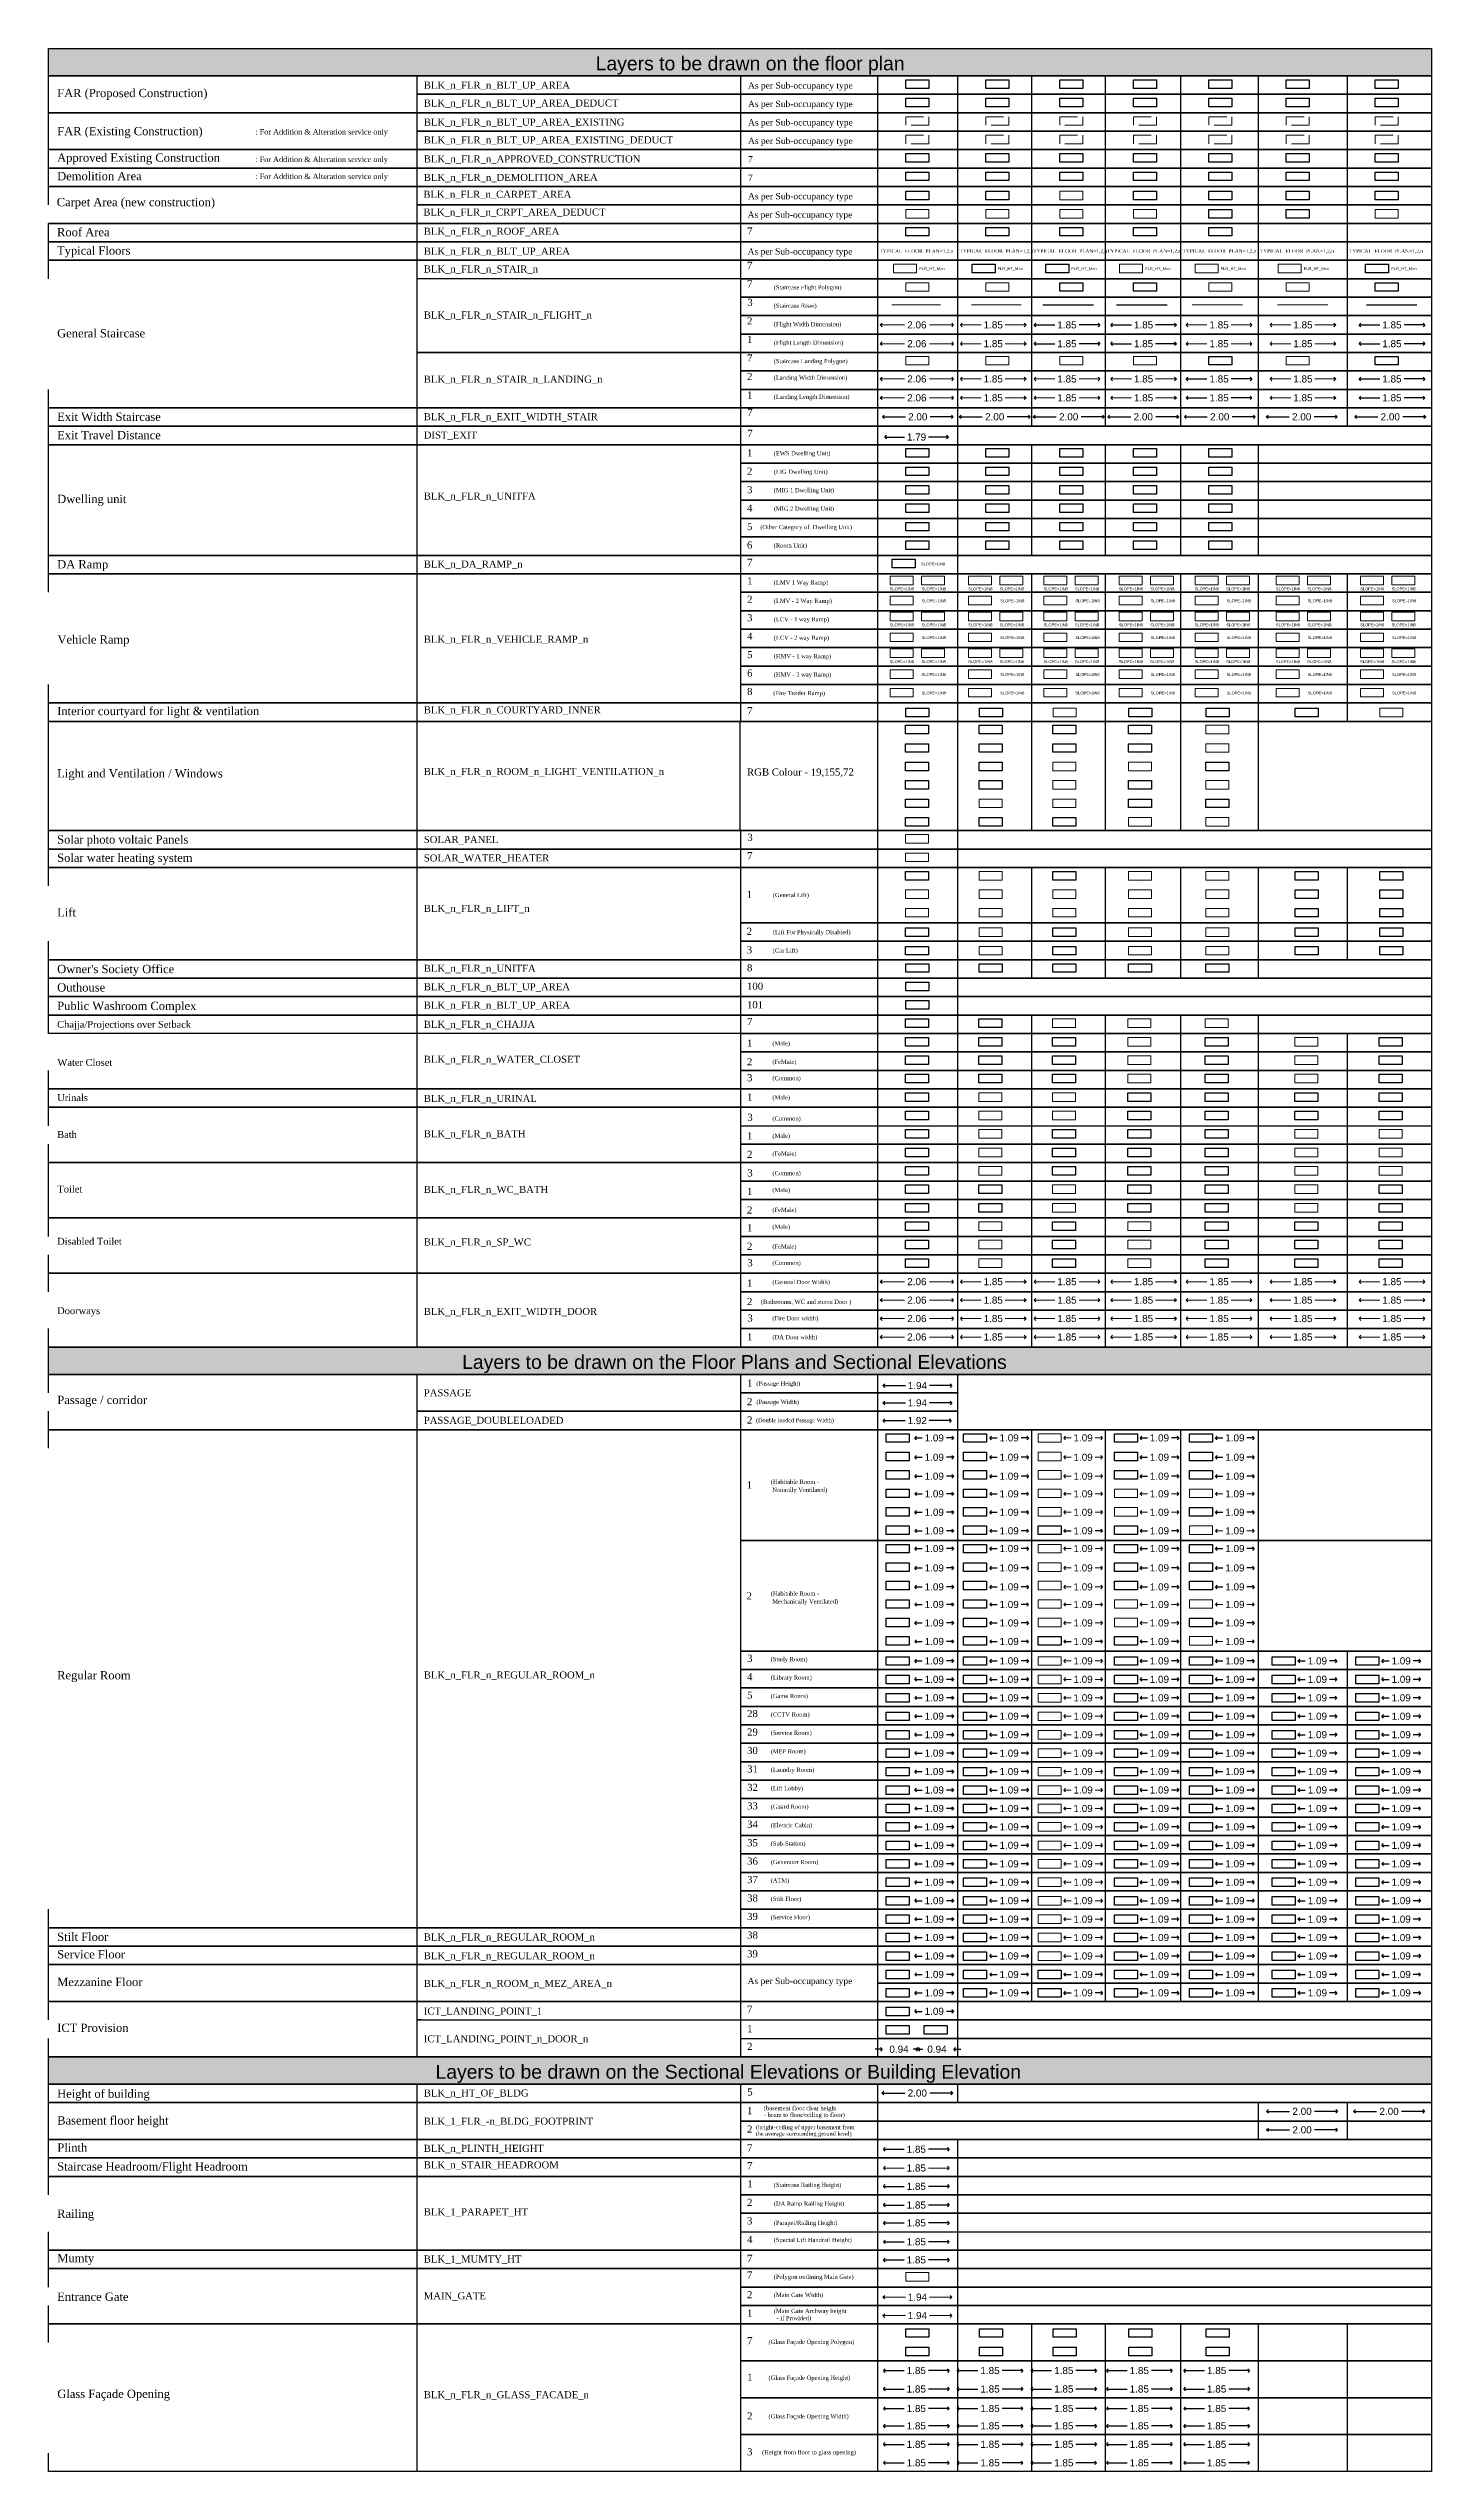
# Model space of a CAD drawing. Header units: millimetres. Extents: x -9481 to -9285, y 28735 to 28829.
# Drawn here: x -9481.3 to -9442.2, y 28734.6 to 28803 of the extents above; entities that cross this region are included whole.
import ezdxf

# ---------------------------------------------------------------- set-up
doc = ezdxf.new("R2010")
doc.units = ezdxf.units.MM
doc.header["$PDMODE"] = 34
doc.header["$PDSIZE"] = -15
doc.linetypes.add('CONTINULUS', pattern=[0])
doc.linetypes.add('DASHED', pattern=[0.75, 0.5, -0.25])
for name, color, linetype, plot in [('BLK_1_DA_RAMP_1', 7, 'Continuous', False), ('BLK_1_FLR_-1_BLDG_FOOTPRINT', 7, 'Continuous', False), ('BLK_1_FLR_-1_COURTYARD_INNER', 4, 'Continuous', False), ('BLK_1_FLR_-1_CRPT_AREA_DEDUCT', 4, 'Continuous', False), ('BLK_1_FLR_-1_LIFT_1', 7, 'Continuous', False), ('BLK_1_FLR_-1_LIFT_2', 7, 'Continuous', False), ('BLK_1_FLR_-1_LIFT_3', 7, 'Continuous', False), ('BLK_1_FLR_-1_REGULAR_ROOM_1', 7, 'Continuous', False), ('BLK_1_FLR_-1_SP_WC', 4, 'Continuous', False), ('BLK_1_FLR_-1_URINAL', 4, 'Continuous', False), ('BLK_1_FLR_-2_BLDG_FOOTPRINT', 7, 'Continuous', False), ('BLK_1_FLR_-2_CARPET_AREA', 4, 'Continuous', False), ('BLK_1_FLR_-2_LIFT_1', 7, 'Continuous', False), ('BLK_1_FLR_-2_LIFT_2', 7, 'Continuous', False), ('BLK_1_FLR_-2_LIFT_3', 7, 'Continuous', False), ('BLK_1_FLR_-2_REGULAR_ROOM_1', 7, 'Continuous', False), ('BLK_1_FLR_-2_SP_WC', 1, 'Continuous', False), ('BLK_1_FLR_-2_STAIR_1_FLIGHT_1', 7, 'Continuous', False), ('BLK_1_FLR_-2_STAIR_1_LANDING_1', 7, 'Continuous', False), ('BLK_1_FLR_-2_URINAL', 7, 'Continuous', False), ('BLK_1_FLR_-2_WATER_CLOSET', 6, 'Continuous', False), ('BLK_1_FLR_-2_WC_BATH', 7, 'Continuous', False), ('BLK_1_FLR_0_LIFT_1', 7, 'Continuous', False), ('BLK_1_FLR_0_REGULAR_ROOM_1', 1, 'Continuous', False), ('BLK_1_FLR_0_REGULAR_ROOM_2', 7, 'Continuous', False), ('BLK_1_FLR_0_REGULAR_ROOM_3', 7, 'Continuous', False), ('BLK_1_FLR_0_REGULAR_ROOM_4', 7, 'Continuous', False), ('BLK_1_FLR_0_REGULAR_ROOM_5', 7, 'Continuous', False), ('BLK_1_FLR_0_REGULAR_ROOM_6', 7, 'Continuous', False), ('BLK_1_FLR_0_ROOM_6_LIGHT_VENTILATION_6', 7, 'Continuous', False), ('BLK_1_FLR_0_SP_WC', 7, 'Continuous', False), ('BLK_1_FLR_0_URINAL', 4, 'Continuous', False), ('BLK_1_FLR_0_WC_BATH', 4, 'Continuous', False), ('BLK_1_FLR_1_REGULAR_ROOM_1', 7, 'Continuous', False), ('BLK_1_FLR_1_REGULAR_ROOM_2', 7, 'Continuous', False), ('BLK_1_FLR_1_REGULAR_ROOM_6', 7, 'Continuous', False), ('BLK_1_FLR_1_ROOM_6_LIGHT_VENTILATION_6', 7, 'Continuous', False), ('BLK_1_FLR_1_STAIR_1', 1, 'Continuous', False), ('BLK_1_FLR_1_WATER_CLOSET', 1, 'Continuous', False), ('BLK_1_FLR_1_WC_BATH', 4, 'Continuous', False), ('BLK_1_FLR_2_BATH', 7, 'Continuous', False), ('BLK_1_FLR_2_BLT_UP_AREA', 7, 'Continuous', False), ('BLK_1_FLR_2_BLT_UP_AREA_DEDUCT', 7, 'Continuous', False), ('BLK_1_FLR_2_LIFT_1', 7, 'Continuous', False), ('BLK_1_FLR_2_REGULAR_ROOM_6', 7, 'Continuous', False), ('BLK_1_FLR_2_ROOM_6_LIGHT_VENTILATION_6', 7, 'Continuous', False), ('BLK_1_FLR_2_SP_WC', 4, 'Continuous', False), ('BLK_1_FLR_2_STAIR_1', 1, 'Continuous', False), ('BLK_1_FLR_2_STAIR_1_FLIGHT_1', 7, 'Continuous', False), ('BLK_1_FLR_2_WATER_CLOSET', 4, 'Continuous', False), ('BLK_1_FLR_3_BLT_UP_AREA', 7, 'Continuous', False), ('BLK_1_FLR_3_BLT_UP_AREA_DEDUCT', 7, 'Continuous', False), ('BLK_1_FLR_3_COURTYARD_INNER', 7, 'Continuous', False), ('BLK_1_FLR_3_REGULAR_ROOM_2', 7, 'Continuous', False), ('BLK_1_FLR_3_REGULAR_ROOM_3', 7, 'Continuous', False), ('BLK_1_FLR_3_REGULAR_ROOM_6', 7, 'Continuous', False), ('BLK_1_FLR_3_ROOM_1_LIGHT_VENTILATION_1', 4, 'Continuous', False), ('BLK_1_FLR_3_ROOM_2_LIGHT_VENTILATION_2', 1, 'Continuous', False), ('BLK_1_FLR_3_ROOM_4_LIGHT_VENTILATION_4', 1, 'Continuous', False), ('BLK_1_FLR_3_ROOM_5_LIGHT_VENTILATION_5', 1, 'Continuous', False), ('BLK_1_FLR_3_STAIR_1_FLIGHT_1', 7, 'Continuous', False), ('BLK_1_FLR_3_URINAL', 4, 'Continuous', False), ('BLK_1_FLR_3_WC_BATH', 4, 'Continuous', False), ('BLK_1_FLR_4_BLT_UP_AREA_DEDUCT', 7, 'Continuous', False), ('BLK_1_FLR_4_CARPET_AREA', 4, 'Continuous', False), ('BLK_1_FLR_4_REGULAR_ROOM_1', 7, 'Continuous', False), ('BLK_1_FLR_4_REGULAR_ROOM_2', 7, 'Continuous', False), ('BLK_1_FLR_4_REGULAR_ROOM_3', 7, 'Continuous', False), ('BLK_1_FLR_4_REGULAR_ROOM_5', 7, 'Continuous', False), ('BLK_1_FLR_4_ROOM_3_LIGHT_VENTILATION_3', 7, 'Continuous', False), ('BLK_1_FLR_4_ROOM_5_LIGHT_VENTILATION_5', 7, 'Continuous', False), ('BLK_1_FLR_4_SP_WC', 4, 'Continuous', False), ('BLK_1_FLR_4_STAIR_1_LANDING_1', 7, 'Continuous', False), ('BLK_1_FLR_4_URINAL', 7, 'Continuous', False), ('BLK_1_FLR_4_WATER_CLOSET', 4, 'Continuous', False), ('BLK_1_HT_OF_BLDG', 5, 'Continuous', False), ('BLK_1_PARAPET_HT', 7, 'Continuous', False), ('PASSAGE', 7, 'Continuous', False)]:
    doc.layers.add(name, color=color, linetype=linetype, plot=plot)
for name, color, linetype in [('BLK_1_FLR_-1_APPROVED_CONSTRUCTION', 7, 'Continuous'), ('BLK_1_FLR_-1_DEMOLITION_AREA', 7, 'Continuous'), ('BLK_1_FLR_-1_EXIT_WIDTH_STAIR', 7, 'Continuous'), ('BLK_1_FLR_-1_ROOM_1_MEZ_AREA_1', 11, 'Continuous'), ('BLK_1_FLR_-1_ROOM_2_MEZ_AREA_1', 11, 'Continuous'), ('BLK_1_FLR_-2_APPROVED_CONSTRUCTION', 7, 'Continuous'), ('BLK_1_FLR_-2_BLT_UP_AREA', 7, 'Continuous'), ('BLK_1_FLR_-2_DEMOLITION_AREA', 7, 'Continuous'), ('BLK_1_FLR_-2_EXIT_WIDTH_STAIR', 7, 'Continuous'), ('BLK_1_FLR_-2_ROOM_1_MEZ_AREA_1', 11, 'Continuous'), ('BLK_1_FLR_-2_ROOM_2_MEZ_AREA_1', 11, 'Continuous'), ('BLK_1_FLR_0_APPROVED_CONSTRUCTION', 7, 'Continuous'), ('BLK_1_FLR_0_BATH', 7, 'Continuous'), ('BLK_1_FLR_0_CHAJJA', 7, 'Continuous'), ('BLK_1_FLR_0_COURTYARD_INNER', 7, 'Continuous'), ('BLK_1_FLR_0_DEMOLITION_AREA', 7, 'Continuous'), ('BLK_1_FLR_0_EXIT_WIDTH_STAIR', 7, 'Continuous'), ('BLK_1_FLR_0_GLASS_FACADE_1', 7, 'Continuous'), ('BLK_1_FLR_0_GLASS_FACADE_2', 7, 'Continuous'), ('BLK_1_FLR_0_ROOF_AREA', 7, 'Continuous'), ('BLK_1_FLR_0_ROOM_1_LIGHT_VENTILATION_1', 7, 'Continuous'), ('BLK_1_FLR_0_ROOM_1_MEZ_AREA_1', 11, 'Continuous'), ('BLK_1_FLR_0_ROOM_2_LIGHT_VENTILATION_2', 7, 'Continuous'), ('BLK_1_FLR_0_ROOM_2_MEZ_AREA_1', 11, 'Continuous'), ('BLK_1_FLR_0_ROOM_3_LIGHT_VENTILATION_3', 7, 'Continuous'), ('BLK_1_FLR_0_ROOM_4_LIGHT_VENTILATION_4', 7, 'Continuous'), ('BLK_1_FLR_0_ROOM_5_LIGHT_VENTILATION_5', 7, 'Continuous'), ('BLK_1_FLR_0_UNITFA', 7, 'Continuous'), ('BLK_1_FLR_0_WATER_CLOSET', 7, 'Continuous'), ('BLK_1_FLR_1_APPROVED_CONSTRUCTION', 7, 'Continuous'), ('BLK_1_FLR_1_CHAJJA', 7, 'Continuous'), ('BLK_1_FLR_1_COURTYARD_INNER', 7, 'Continuous'), ('BLK_1_FLR_1_DEMOLITION_AREA', 7, 'Continuous'), ('BLK_1_FLR_1_EXIT_WIDTH_STAIR', 7, 'Continuous'), ('BLK_1_FLR_1_GLASS_FACADE_1', 7, 'Continuous'), ('BLK_1_FLR_1_GLASS_FACADE_2', 7, 'Continuous'), ('BLK_1_FLR_1_REGULAR_ROOM_3', 7, 'Continuous'), ('BLK_1_FLR_1_REGULAR_ROOM_4', 7, 'Continuous'), ('BLK_1_FLR_1_REGULAR_ROOM_5', 7, 'Continuous'), ('BLK_1_FLR_1_ROOF_AREA', 7, 'Continuous'), ('BLK_1_FLR_1_ROOM_1_LIGHT_VENTILATION_1', 7, 'Continuous'), ('BLK_1_FLR_1_ROOM_1_MEZ_AREA_1', 11, 'Continuous'), ('BLK_1_FLR_1_ROOM_2_LIGHT_VENTILATION_2', 7, 'Continuous'), ('BLK_1_FLR_1_ROOM_2_MEZ_AREA_1', 11, 'Continuous'), ('BLK_1_FLR_1_ROOM_3_LIGHT_VENTILATION_3', 7, 'Continuous'), ('BLK_1_FLR_1_UNITFA', 7, 'Continuous'), ('BLK_1_FLR_2_APPROVED_CONSTRUCTION', 7, 'Continuous'), ('BLK_1_FLR_2_DEMOLITION_AREA', 7, 'Continuous'), ('BLK_1_FLR_2_EXIT_WIDTH_STAIR', 7, 'Continuous'), ('BLK_1_FLR_2_GLASS_FACADE_1', 7, 'Continuous'), ('BLK_1_FLR_2_GLASS_FACADE_2', 7, 'Continuous'), ('BLK_1_FLR_2_ROOF_AREA', 7, 'Continuous'), ('BLK_1_FLR_2_ROOM_1_LIGHT_VENTILATION_1', 7, 'Continuous'), ('BLK_1_FLR_2_ROOM_1_MEZ_AREA_1', 11, 'Continuous'), ('BLK_1_FLR_2_ROOM_2_MEZ_AREA_1', 11, 'Continuous'), ('BLK_1_FLR_2_UNITFA', 7, 'Continuous'), ('BLK_1_FLR_3_APPROVED_CONSTRUCTION', 7, 'Continuous'), ('BLK_1_FLR_3_DEMOLITION_AREA', 7, 'Continuous'), ('BLK_1_FLR_3_EXIT_WIDTH_STAIR', 7, 'Continuous'), ('BLK_1_FLR_3_GLASS_FACADE_1', 7, 'Continuous'), ('BLK_1_FLR_3_GLASS_FACADE_2', 7, 'Continuous'), ('BLK_1_FLR_3_REGULAR_ROOM_1', 7, 'Continuous'), ('BLK_1_FLR_3_ROOF_AREA', 7, 'Continuous'), ('BLK_1_FLR_3_ROOM_1_MEZ_AREA_1', 11, 'Continuous'), ('BLK_1_FLR_3_ROOM_2_MEZ_AREA_1', 11, 'Continuous'), ('BLK_1_FLR_3_UNITFA', 7, 'Continuous'), ('BLK_1_FLR_4_APPROVED_CONSTRUCTION', 7, 'Continuous'), ('BLK_1_FLR_4_BLT_UP_AREA', 7, 'Continuous'), ('BLK_1_FLR_4_DEMOLITION_AREA', 7, 'Continuous'), ('BLK_1_FLR_4_EXIT_WIDTH_STAIR', 7, 'Continuous'), ('BLK_1_FLR_4_GLASS_FACADE_1', 7, 'Continuous'), ('BLK_1_FLR_4_GLASS_FACADE_2', 7, 'Continuous'), ('BLK_1_FLR_4_ROOF_AREA', 7, 'Continuous'), ('BLK_1_FLR_4_ROOM_1_MEZ_AREA_1', 11, 'Continuous'), ('BLK_1_FLR_4_ROOM_2_MEZ_AREA_1', 11, 'Continuous'), ('BLK_1_FLR_4_UNITFA', 7, 'Continuous'), ('BLK_1_MUMTY_HT', 7, 'Continuous'), ('BLK_1_PLANTATION_GREENSTRIP', 7, 'Continuous'), ('BLK_1_PLINTH_HEIGHT', 7, 'Continuous'), ('DIST_EXIT', 7, 'Continuous'), ('HATCH', 7, 'Continuous'), ('ICT_LANDING_POINT_1', 7, 'Continuous'), ('ICT_LANDING_POINT_1_DOOR_1', 7, 'Continuous'), ('ICT_LANDING_POINT_1_DOOR_2', 7, 'Continuous'), ('PASSAGE_DOUBLELOADED', 7, 'Continuous')]:
    doc.layers.add(name, color=color, linetype=linetype)
for name, color, linetype, lineweight in [('BLK_1_FLR_-1_BATH', 7, 'Continuous', 0), ('BLK_1_FLR_-1_BLT_UP_AREA_EXISTING', 11, 'DASHED', 9), ('BLK_1_FLR_-1_BLT_UP_AREA_EXISTING_DEDUCT', 11, 'DASHED', 9), ('BLK_1_FLR_-1_EXIT_WIDTH_DOOR', 7, 'Continuous', 0), ('BLK_1_FLR_-1_STAIR_1', 7, 'Continuous', 0), ('BLK_1_FLR_-1_STAIR_1_FLIGHT_1', 7, 'Continuous', 0), ('BLK_1_FLR_-1_STAIR_1_LANDING_1', 7, 'Continuous', 0), ('BLK_1_FLR_-1_VEHICLE_RAMP_1', 7, 'Continuous', 0), ('BLK_1_FLR_-1_VEHICLE_RAMP_2', 7, 'Continuous', 0), ('BLK_1_FLR_-1_WATER_CLOSET', 7, 'Continuous', 0), ('BLK_1_FLR_-1_WC_BATH', 7, 'Continuous', 0), ('BLK_1_FLR_-2_BATH', 7, 'Continuous', 0), ('BLK_1_FLR_-2_BLT_UP_AREA_EXISTING', 11, 'DASHED', 9), ('BLK_1_FLR_-2_BLT_UP_AREA_EXISTING_DEDUCT', 11, 'DASHED', 9), ('BLK_1_FLR_-2_COURTYARD_INNER', 7, 'Continuous', 0), ('BLK_1_FLR_-2_CRPT_AREA_DEDUCT', 7, 'Continuous', 0), ('BLK_1_FLR_-2_EXIT_WIDTH_DOOR', 7, 'Continuous', 0), ('BLK_1_FLR_-2_VEHICLE_RAMP_1', 7, 'Continuous', 0), ('BLK_1_FLR_-2_VEHICLE_RAMP_2', 7, 'Continuous', 0), ('BLK_1_FLR_0_BLT_UP_AREA_EXISTING', 11, 'DASHED', 9), ('BLK_1_FLR_0_BLT_UP_AREA_EXISTING_DEDUCT', 11, 'DASHED', 9), ('BLK_1_FLR_0_CRPT_AREA_DEDUCT', 7, 'Continuous', 0), ('BLK_1_FLR_0_EXIT_WIDTH_DOOR', 7, 'Continuous', 0), ('BLK_1_FLR_0_LIFT_2', 1, 'DASHED', 9), ('BLK_1_FLR_0_LIFT_3', 1, 'DASHED', 9), ('BLK_1_FLR_0_STAIR_1', 7, 'Continuous', 0), ('BLK_1_FLR_0_STAIR_1_FLIGHT_1', 7, 'Continuous', 0), ('BLK_1_FLR_0_STAIR_1_LANDING_1', 7, 'Continuous', 0), ('BLK_1_FLR_0_VEHICLE_RAMP_1', 7, 'Continuous', 0), ('BLK_1_FLR_0_VEHICLE_RAMP_2', 7, 'Continuous', 0), ('BLK_1_FLR_1_BATH', 7, 'Continuous', 0), ('BLK_1_FLR_1_BLT_UP_AREA_EXISTING', 11, 'DASHED', 9), ('BLK_1_FLR_1_BLT_UP_AREA_EXISTING_DEDUCT', 11, 'DASHED', 9), ('BLK_1_FLR_1_CRPT_AREA_DEDUCT', 7, 'Continuous', 0), ('BLK_1_FLR_1_EXIT_WIDTH_DOOR', 7, 'Continuous', 0), ('BLK_1_FLR_1_LIFT_1', 7, 'Continuous', 0), ('BLK_1_FLR_1_LIFT_2', 1, 'DASHED', 9), ('BLK_1_FLR_1_LIFT_3', 1, 'DASHED', 9), ('BLK_1_FLR_1_ROOM_5_LIGHT_VENTILATION_5', 7, 'Continuous', 0), ('BLK_1_FLR_1_SP_WC', 7, 'Continuous', 0), ('BLK_1_FLR_1_STAIR_1_FLIGHT_1', 7, 'Continuous', 0), ('BLK_1_FLR_1_STAIR_1_LANDING_1', 7, 'Continuous', 0), ('BLK_1_FLR_1_URINAL', 7, 'Continuous', 0), ('BLK_1_FLR_1_VEHICLE_RAMP_1', 7, 'Continuous', 0), ('BLK_1_FLR_1_VEHICLE_RAMP_2', 7, 'Continuous', 0), ('BLK_1_FLR_2_BLT_UP_AREA_EXISTING', 11, 'DASHED', 9), ('BLK_1_FLR_2_BLT_UP_AREA_EXISTING_DEDUCT', 11, 'DASHED', 9), ('BLK_1_FLR_2_CARPET_AREA', 7, 'Continuous', 0), ('BLK_1_FLR_2_CHAJJA', 7, 'Continuous', 0), ('BLK_1_FLR_2_COURTYARD_INNER', 7, 'Continuous', 0), ('BLK_1_FLR_2_CRPT_AREA_DEDUCT', 7, 'Continuous', 0), ('BLK_1_FLR_2_EXIT_WIDTH_DOOR', 7, 'Continuous', 0), ('BLK_1_FLR_2_LIFT_2', 1, 'DASHED', 9), ('BLK_1_FLR_2_LIFT_3', 1, 'DASHED', 9), ('BLK_1_FLR_2_REGULAR_ROOM_1', 7, 'Continuous', 0), ('BLK_1_FLR_2_REGULAR_ROOM_2', 7, 'Continuous', 0), ('BLK_1_FLR_2_REGULAR_ROOM_3', 7, 'Continuous', 0), ('BLK_1_FLR_2_REGULAR_ROOM_4', 7, 'Continuous', 0), ('BLK_1_FLR_2_REGULAR_ROOM_5', 7, 'Continuous', 0), ('BLK_1_FLR_2_ROOM_3_LIGHT_VENTILATION_3', 9, 'Continuous', 20), ('BLK_1_FLR_2_ROOM_4_LIGHT_VENTILATION_4', 9, 'Continuous', 20), ('BLK_1_FLR_2_ROOM_5_LIGHT_VENTILATION_5', 7, 'Continuous', 0), ('BLK_1_FLR_2_STAIR_1_LANDING_1', 7, 'Continuous', 0), ('BLK_1_FLR_2_URINAL', 7, 'Continuous', 0), ('BLK_1_FLR_2_VEHICLE_RAMP_1', 7, 'Continuous', 0), ('BLK_1_FLR_2_VEHICLE_RAMP_2', 7, 'Continuous', 0), ('BLK_1_FLR_2_WC_BATH', 7, 'Continuous', 0), ('BLK_1_FLR_3_BLT_UP_AREA_EXISTING', 11, 'DASHED', 9), ('BLK_1_FLR_3_BLT_UP_AREA_EXISTING_DEDUCT', 11, 'DASHED', 9), ('BLK_1_FLR_3_CHAJJA', 7, 'Continuous', 0), ('BLK_1_FLR_3_CRPT_AREA_DEDUCT', 7, 'Continuous', 0), ('BLK_1_FLR_3_EXIT_WIDTH_DOOR', 7, 'Continuous', 0), ('BLK_1_FLR_3_LIFT_1', 7, 'Continuous', 0), ('BLK_1_FLR_3_LIFT_2', 1, 'DASHED', 9), ('BLK_1_FLR_3_REGULAR_ROOM', 7, 'Continuous', 0), ('BLK_1_FLR_3_REGULAR_ROOM_5', 7, 'Continuous', 0), ('BLK_1_FLR_3_ROOM_3_LIGHT_VENTILATION_3', 7, 'Continuous', 0), ('BLK_1_FLR_3_ROOM_6_LIGHT_VENTILATION_6', 7, 'Continuous', 0), ('BLK_1_FLR_3_SP_WC', 7, 'Continuous', 0), ('BLK_1_FLR_3_STAIR_1', 7, 'Continuous', 0), ('BLK_1_FLR_3_STAIR_1_LANDING_1', 7, 'Continuous', 0), ('BLK_1_FLR_3_VEHICLE_RAMP_1', 7, 'Continuous', 0), ('BLK_1_FLR_3_VEHICLE_RAMP_2', 7, 'Continuous', 0), ('BLK_1_FLR_3_WATER_CLOSET', 7, 'Continuous', 0), ('BLK_1_FLR_4_BLT_UP_AREA_EXISTING', 11, 'DASHED', 9), ('BLK_1_FLR_4_BLT_UP_AREA_EXISTING_DEDUCT', 11, 'DASHED', 9), ('BLK_1_FLR_4_CHAJJA', 7, 'Continuous', 0), ('BLK_1_FLR_4_EXIT_WIDTH_DOOR', 7, 'Continuous', 0), ('BLK_1_FLR_4_LIFT_1', 7, 'Continuous', 0), ('BLK_1_FLR_4_LIFT_2', 1, 'DASHED', 9), ('BLK_1_FLR_4_LIFT_3', 1, 'DASHED', 9), ('BLK_1_FLR_4_REGULAR_ROOM_4', 7, 'Continuous', 0), ('BLK_1_FLR_4_REGULAR_ROOM_6', 7, 'Continuous', 0), ('BLK_1_FLR_4_ROOM_1_LIGHT_VENTILATION_1', 7, 'Continuous', 0), ('BLK_1_FLR_4_ROOM_2_LIGHT_VENTILATION_2', 7, 'Continuous', 0), ('BLK_1_FLR_4_ROOM_4_LIGHT_VENTILATION_4', 7, 'Continuous', 0), ('BLK_1_FLR_4_ROOM_6_LIGHT_VENTILATION_6', 7, 'Continuous', 0), ('BLK_1_FLR_4_STAIR_1', 7, 'Continuous', 0), ('BLK_1_FLR_4_STAIR_1_FLIGHT_1', 7, 'Continuous', 0), ('BLK_1_FLR_4_VEHICLE_RAMP_1', 7, 'Continuous', 0), ('BLK_1_FLR_4_VEHICLE_RAMP_2', 7, 'Continuous', 0), ('BLK_1_STAIR_HEADROOM', 7, 'Continuous', 0), ('MAIN_GATE', 7, 'Continuous', 0), ('PLAN', 7, 'Continuous', 40), ('SOLAR_PANEL', 7, 'Continuous', 0), ('SOLAR_WATER_HEATER', 7, 'Continuous', 0)]:
    doc.layers.add(name, color=color, linetype=linetype, lineweight=lineweight)
for name, color, linetype, true_color, plot in [('BLK_1_FLR_-1_BLT_UP_AREA', 7, 'Continuous', 0x995f4c, False), ('BLK_1_FLR_-1_BLT_UP_AREA_DEDUCT', 7, 'Continuous', 0x995f4c, False), ('BLK_1_FLR_-1_CARPET_AREA', 7, 'Continuous', 0x995f4c, False), ('BLK_1_FLR_-2_BLT_UP_AREA_DEDUCT', 7, 'Continuous', 0x995f4c, False), ('BLK_1_FLR_-2_STAIR_1', 7, 'Continuous', 0x995f4c, False), ('BLK_1_FLR_0_BLT_UP_AREA', 7, 'Continuous', 0x995f4c, False), ('BLK_1_FLR_0_BLT_UP_AREA_DEDUCT', 7, 'Continuous', 0x995f4c, False), ('BLK_1_FLR_1_BLT_UP_AREA', 7, 'Continuous', 0x995f4c, False), ('BLK_1_FLR_1_BLT_UP_AREA_DEDUCT', 7, 'Continuous', 0x995f4c, False), ('BLK_1_FLR_1_ROOM_4_LIGHT_VENTILATION_4', 7, 'Continuous', 0x995f4c, False), ('BLK_1_FLR_2_ROOM_2_LIGHT_VENTILATION_2', 7, 'Continuous', 0x995f4c, False), ('BLK_1_FLR_3_BATH', 7, 'Continuous', 0x995f4c, False), ('BLK_1_FLR_3_CARPET_AREA', 7, 'Continuous', 0x995f4c, False), ('BLK_1_FLR_4_BATH', 7, 'Continuous', 0x995f4c, False), ('BLK_1_FLR_4_COURTYARD_INNER', 7, 'Continuous', 0x995f4c, False), ('BLK_1_FLR_4_CRPT_AREA_DEDUCT', 7, 'Continuous', 0x995f4c, False), ('BLK_1_FLR_4_WC_BATH', 7, 'Continuous', 0x995f4c, False)]:
    doc.layers.add(name, color=color, linetype=linetype, true_color=true_color, plot=plot)
doc.layers.add('BLK_1_FLR_0_CARPET_AREA', color=7, linetype='Continuous', true_color=0x995f4c)
doc.layers.add('BLK_1_FLR_1_CARPET_AREA', color=7, linetype='Continuous', true_color=0x995f4c)
doc.styles.add('Arial', font='arial.ttf', dxfattribs={"height": 0.2})
doc.styles.add('MtXpl_Georgia', font='georgiab.ttf')
doc.styles.get("Standard").update_dxf_attribs({"font": 'arial.ttf', "height": 0.25})
doc.styles.add('style2', font='arial.ttf', dxfattribs={"height": 0.3})
doc.styles.add('TNR', font='times.ttf', dxfattribs={"height": 0.5})
doc.dimstyles.new('INT DIM', dxfattribs={"dimtxt": 0.3, "dimasz": 0.1, "dimexe": 0.18, "dimexo": 0.0625, "dimgap": 0.09, "dimtad": 0, "dimzin": 0, "dimdsep": 46, "dimtxsty": 'style2', "dimblk": 'OPEN90', "dimcen": 0.09, "dimse1": 1, "dimse2": 1, "dimclrd": 250, "dimclrt": 256, "dimadec": 0, "dimazin": 0, "dimtfac": 1, "dimtofl": 0, "dimtmove": 0, "dimatfit": 3, "dimfxl": 0.18, "dimtolj": 1, "dimtzin": 0, "dimlwd": -1, "dimarcsym": 0})

msp = doc.modelspace()

# ---------------------------------------------------------------- texts
at = {"linetype": 'CONTINULUS', "style": 'MtXpl_Georgia'}
for s, height, p in [('BLK_n_FLR_n_BLT_UP_AREA', 0.19901, (-9470.667, 28801.824)), ('As per Sub-occupancy type', 0.17748, (-9461.517, 28801.827)), ('FAR (Proposed Construction)', 0.23406, (-9481.013, 28801.586)), ('BLK_n_FLR_n_BLT_UP_AREA_DEDUCT', 0.19901, (-9470.667, 28801.321)), ('As per Sub-occupancy type', 0.17748, (-9461.517, 28801.306)), ('FAR (Existing Construction)', 0.23406, (-9481.013, 28800.511)), (' : For Addition & Alteration service only', 0.15167, (-9475.481, 28800.531)), ('BLK_n_FLR_n_BLT_UP_AREA_EXISTING', 0.19901, (-9470.667, 28800.783)), ('As per Sub-occupancy type', 0.17748, (-9461.517, 28800.786)), ('Approved Existing Construction', 0.23406, (-9481.013, 28799.762)), (' : For Addition & Alteration service only', 0.15167, (-9475.481, 28799.754)), ('BLK_n_FLR_n_BLT_UP_AREA_EXISTING_DEDUCT', 0.19901, (-9470.667, 28800.28)), ('BLK_n_FLR_n_APPROVED_CONSTRUCTION', 0.19901, (-9470.667, 28799.742)), ('As per Sub-occupancy type', 0.17748, (-9461.517, 28800.265)), ('7', 0.177, (-9461.517, 28799.744)), ('Demolition Area', 0.23406, (-9481.013, 28799.241)), (' : For Addition & Alteration service only', 0.15167, (-9475.481, 28799.273)), ('BLK_n_FLR_n_DEMOLITION_AREA', 0.19901, (-9470.667, 28799.221)), ('7', 0.177, (-9461.517, 28799.224)), ('Carpet Area (new construction)', 0.23406, (-9481.025, 28798.507)), ('BLK_n_FLR_n_CARPET_AREA', 0.19901, (-9470.68, 28798.746)), ('As per Sub-occupancy type', 0.17748, (-9461.517, 28798.703)), ('Roof Area', 0.2341, (-9481.017, 28797.659)), ('BLK_n_FLR_n_CRPT_AREA_DEDUCT', 0.19901, (-9470.68, 28798.243)), ('BLK_n_FLR_n_ROOF_AREA', 0.19901, (-9470.667, 28797.701)), ('As per Sub-occupancy type', 0.17748, (-9461.529, 28798.182)), ('7', 0.201, (-9461.543, 28797.709)), ('Typical Floors', 0.23406, (-9481.017, 28797.139)), ('BLK_n_FLR_n_BLT_UP_AREA', 0.19901, (-9470.667, 28797.139)), ('As per Sub-occupancy type', 0.17748, (-9461.529, 28797.143)), ('BLK_n_FLR_n_STAIR_n', 0.19901, (-9470.667, 28796.636)), ('7', 0.201, (-9461.543, 28796.739)), ('3', 0.201, (-9461.538, 28795.693)), ('7', 0.201, (-9461.543, 28796.216)), ('(Staircase Flight Polygon)', 0.11941, (-9460.792, 28796.159)), ('BLK_n_FLR_n_STAIR_n_FLIGHT_n', 0.19901, (-9470.667, 28795.337)), ('2', 0.201, (-9461.546, 28795.17)), ('(Staircase Riser)', 0.11941, (-9460.792, 28795.639)), ('(Flight Width Dimension)', 0.11941, (-9460.792, 28795.117)), ('General Staircase', 0.23406, (-9481.014, 28794.804)), ('1', 0.201, (-9461.547, 28794.647)), ('(Flight Length Dimension)', 0.11941, (-9460.792, 28794.597)), ('BLK_n_FLR_n_STAIR_n_LANDING_n', 0.19901, (-9470.667, 28793.524)), ('2', 0.201, (-9461.546, 28793.601)), ('7', 0.201, (-9461.543, 28794.124)), ('(Staircase Landing Polygon)', 0.11941, (-9460.792, 28794.077)), ('(Landing Width Dimension)', 0.11941, (-9460.792, 28793.609)), ('1', 0.201, (-9461.547, 28793.078)), ('(Landing Length Dimension)', 0.11941, (-9460.792, 28793.069)), ('Exit Width Staircase', 0.23406, (-9481.013, 28792.447)), ('BLK_n_FLR_n_EXIT_WIDTH_STAIR', 0.19901, (-9470.667, 28792.467)), ('7', 0.201, (-9461.539, 28792.589)), ('Exit Travel Distance', 0.23406, (-9481.013, 28791.929)), ('DIST_EXIT', 0.199, (-9470.667, 28791.947)), ('7', 0.201, (-9461.539, 28791.994)), ('2', 0.201, (-9461.547, 28790.926)), ('1', 0.201, (-9461.547, 28791.446)), ('(EWS Dwelling Unit)', 0.11941, (-9460.792, 28791.473)), ('(LIG Dwelling Unit)', 0.11941, (-9460.792, 28790.953)), ('Dwelling unit', 0.23406, (-9481.013, 28790.127)), ('BLK_n_FLR_n_UNITFA', 0.19901, (-9470.667, 28790.226)), ('3', 0.201, (-9461.547, 28790.405)), ('(MIG 1 Dwelling Unit)', 0.11941, (-9460.792, 28790.432)), ('4', 0.201, (-9461.547, 28789.884)), ('(MIG 2 Dwelling Unit)', 0.11941, (-9460.792, 28789.911)), ('6', 0.201, (-9461.547, 28788.843)), ('5', 0.201, (-9461.547, 28789.364)), ('(Other Category of  Dwelling Unit)', 0.11941, (-9461.17, 28789.391)), ('(Room Unit)', 0.11941, (-9460.792, 28788.87)), ('DA Ramp', 0.2341, (-9481.013, 28788.282)), ('BLK_n_DA_RAMP_n', 0.19901, (-9470.667, 28788.305)), ('7', 0.201, (-9461.543, 28788.354)), ('1', 0.201, (-9461.543, 28787.831)), ('(LMV 1 Way Ramp)', 0.11941, (-9460.792, 28787.827)), ('2', 0.201, (-9461.543, 28787.311)), ('3', 0.201, (-9461.543, 28786.79)), ('(LMV - 2 Way Ramp)', 0.11941, (-9460.792, 28787.308)), ('(LCV - 1 way Ramp)', 0.11941, (-9460.792, 28786.786)), ('Vehicle Ramp', 0.23406, (-9481.004, 28786.16)), ('BLK_n_FLR_n_VEHICLE_RAMP_n', 0.19901, (-9470.667, 28786.184)), ('4', 0.201, (-9461.543, 28786.27)), ('(LCV - 2 way Ramp)', 0.11941, (-9460.792, 28786.267)), ('5', 0.201, (-9461.543, 28785.749)), ('(HMV - 1 way Ramp)', 0.11941, (-9460.792, 28785.746)), ('8', 0.201, (-9461.543, 28784.708)), ('6', 0.201, (-9461.543, 28785.228)), ('(Fire Tender Ramp)', 0.11941, (-9460.804, 28784.705)), ('(HMV - 2 way Ramp)', 0.11941, (-9460.792, 28785.226)), ('Interior courtyard for light & ventilation', 0.23406, (-9481.013, 28784.14)), ('BLK_n_FLR_n_COURTYARD_INNER', 0.19901, (-9470.667, 28784.19)), ('7', 0.201, (-9461.543, 28784.165)), ('Light and Ventilation / Windows', 0.23406, (-9481.013, 28782.381)), ('BLK_n_FLR_n_ROOM_n_LIGHT_VENTILATION_n', 0.19901, (-9470.667, 28782.45)), ('RGB Colour - 19,155,72', 0.20122, (-9461.547, 28782.433)), ('Solar photo voltaic Panels', 0.23406, (-9481.013, 28780.513)), ('SOLAR_PANEL', 0.19901, (-9470.667, 28780.53)), ('3', 0.201, (-9461.538, 28780.59)), ('Solar water heating system', 0.23406, (-9481.013, 28779.998)), ('SOLAR_WATER_HEATER', 0.19901, (-9470.667, 28780.009)), ('7', 0.201, (-9461.543, 28780.071)), ('Lift', 0.2341, (-9481.013, 28778.456)), ('BLK_n_FLR_n_LIFT_n', 0.19901, (-9470.667, 28778.585)), ('1', 0.201, (-9461.555, 28778.983)), ('(General Lift)', 0.11941, (-9460.816, 28779.003)), ('2', 0.201, (-9461.555, 28777.937)), ('(Lift For Physically Disabled)', 0.11941, (-9460.816, 28777.956)), ('3', 0.201, (-9461.555, 28777.416)), ('(Car Lift)', 0.1194, (-9460.816, 28777.436)), ("Owner's Society Office", 0.23406, (-9481.013, 28776.857)), ('BLK_n_FLR_n_UNITFA', 0.19901, (-9470.667, 28776.894)), ('8', 0.201, (-9461.547, 28776.907)), ('Public Washroom Complex', 0.23406, (-9481.013, 28775.816)), ('Outhouse', 0.2341, (-9481.013, 28776.337)), ('BLK_n_FLR_n_BLT_UP_AREA', 0.19901, (-9470.667, 28776.373)), ('BLK_n_FLR_n_BLT_UP_AREA', 0.19901, (-9470.667, 28775.853)), ('100', 0.2012, (-9461.547, 28776.386)), ('101', 0.2012, (-9461.547, 28775.865)), ('Chajja/Projections over Setback', 0.19505, (-9481.014, 28775.313)), ('BLK_n_FLR_n_CHAJJA', 0.19901, (-9470.667, 28775.312)), ('7', 0.201, (-9461.543, 28775.39)), ('1', 0.201, (-9461.547, 28774.78)), ('(Male)', 0.1194, (-9460.829, 28774.815)), ('Water Closet', 0.19505, (-9481.004, 28774.239)), ('BLK_n_FLR_n_WATER_CLOSET', 0.19901, (-9470.667, 28774.326)), ('2', 0.201, (-9461.546, 28774.257)), ('3', 0.201, (-9461.546, 28773.806)), ('(FeMale)', 0.1194, (-9460.829, 28774.292)), ('(Common)', 0.1194, (-9460.829, 28773.832)), ('Urinals', 0.1951, (-9481.012, 28773.245)), ('BLK_n_FLR_n_URINAL', 0.19901, (-9470.667, 28773.221)), ('1', 0.201, (-9461.547, 28773.259)), ('(Male)', 0.1194, (-9460.829, 28773.29)), ('3', 0.201, (-9461.538, 28772.686)), ('(Common)', 0.1194, (-9460.829, 28772.691)), ('Bath', 0.1951, (-9481.013, 28772.204)), ('BLK_n_FLR_n_BATH', 0.19901, (-9470.667, 28772.224)), ('2', 0.201, (-9461.546, 28771.64)), ('1', 0.201, (-9461.547, 28772.163)), ('(Male)', 0.1194, (-9460.829, 28772.207)), ('3', 0.201, (-9461.538, 28771.117)), ('(FeMale)', 0.1194, (-9460.829, 28771.703)), ('(Common)', 0.1194, (-9460.829, 28771.153)), ('Toilet', 0.1951, (-9481.006, 28770.663)), ('BLK_n_FLR_n_WC_BATH', 0.19901, (-9470.667, 28770.652)), ('1', 0.201, (-9461.547, 28770.594)), ('(Male)', 0.1194, (-9460.829, 28770.676)), ('2', 0.201, (-9461.546, 28770.071)), ('(FeMale)', 0.1194, (-9460.829, 28770.117)), ('Disabled Toilet', 0.19505, (-9481.013, 28769.19)), ('BLK_n_FLR_n_SP_WC', 0.19901, (-9470.667, 28769.168)), ('2', 0.201, (-9461.546, 28769.045)), ('1', 0.201, (-9461.547, 28769.568)), ('(Male)', 0.1194, (-9460.829, 28769.639)), ('(FeMale)', 0.1194, (-9460.829, 28769.08)), ('3', 0.201, (-9461.538, 28768.58)), ('(Common)', 0.1194, (-9460.829, 28768.616)), ('1', 0.201, (-9461.547, 28768.006)), ('(General Door Width)', 0.11941, (-9460.829, 28768.077)), ('Doorways', 0.1951, (-9481.013, 28767.23)), ('BLK_n_FLR_n_EXIT_WIDTH_DOOR', 0.19901, (-9470.667, 28767.208)), ('2', 0.201, (-9461.546, 28767.484)), ('3', 0.201, (-9461.538, 28767.018)), ('(Bathrooms, WC and stores Door )', 0.11941, (-9461.156, 28767.518)), ('(Fire Door width)', 0.11941, (-9460.829, 28767.054)), ('1', 0.201, (-9461.547, 28766.49)), ('(DA Door width)', 0.11941, (-9460.829, 28766.522)), ('PASSAGE', 0.199, (-9470.667, 28764.911)), ('1', 0.201, (-9461.547, 28765.183)), ('(Passage Height)', 0.11941, (-9461.281, 28765.214)), ('Passage / corridor', 0.23406, (-9481.009, 28764.692)), ('PASSAGE_DOUBLELOADED', 0.19901, (-9470.667, 28764.133)), ('2', 0.201, (-9461.546, 28764.66)), ('2', 0.201, (-9461.546, 28764.14)), ('(Passage Width)', 0.11941, (-9461.281, 28764.693)), ('(Double loaded Passage Width)', 0.11344, (-9461.291, 28764.178)), ('1', 0.201, (-9461.558, 28762.31)), ('(Habitable Room -', 0.11941, (-9460.878, 28762.436)), (' Naturally Ventilated)', 0.11941, (-9460.878, 28762.21)), ('2', 0.201, (-9461.558, 28759.178)), ('(Habitable Room -', 0.11941, (-9460.878, 28759.285)), (' Mechanically Ventilated)', 0.11941, (-9460.878, 28759.06)), ('3', 0.201, (-9461.543, 28757.415)), ('(Study Room)', 0.11941, (-9460.878, 28757.432)), ('Regular Room', 0.23406, (-9481.013, 28756.919)), ('BLK_n_FLR_n_REGULAR_ROOM_n', 0.19901, (-9470.667, 28756.944)), ('4', 0.201, (-9461.543, 28756.894)), ('(Library Room)', 0.11941, (-9460.878, 28756.911)), ('5', 0.201, (-9461.543, 28756.374)), ('(Game Room)', 0.11941, (-9460.878, 28756.39)), ('28', 0.2012, (-9461.543, 28755.853)), ('29', 0.2012, (-9461.543, 28755.332)), ('(CCTV Room)', 0.11941, (-9460.878, 28755.87)), ('(Service Room)', 0.11941, (-9460.878, 28755.349)), ('30', 0.2012, (-9461.543, 28754.812)), ('(MEP Room)', 0.1194, (-9460.878, 28754.828)), ('31', 0.2012, (-9461.543, 28754.291)), ('(Laundry Room)', 0.11941, (-9460.878, 28754.308)), ('32', 0.2012, (-9461.543, 28753.77)), ('33', 0.2012, (-9461.543, 28753.25)), ('(Lift Lobby)', 0.11941, (-9460.878, 28753.787)), ('(Guard Room)', 0.11941, (-9460.878, 28753.266)), ('34', 0.2012, (-9461.543, 28752.729)), ('(Electric Cabin)', 0.11941, (-9460.878, 28752.746)), ('35', 0.2012, (-9461.543, 28752.208)), ('(Sub-Station)', 0.11941, (-9460.878, 28752.225)), ('36', 0.2012, (-9461.543, 28751.688)), ('37', 0.2012, (-9461.543, 28751.167)), ('(Generator Room)', 0.11941, (-9460.878, 28751.704)), ('38', 0.2012, (-9461.543, 28750.647)), ('(ATM)', 0.1194, (-9460.878, 28751.184)), ('(Stilt Floor)', 0.11941, (-9460.878, 28750.663)), ('39', 0.2012, (-9461.543, 28750.126)), ('(Service Floor)', 0.11941, (-9460.878, 28750.143)), ('Stilt Floor', 0.23406, (-9481.013, 28749.535)), ('Service Floor', 0.23406, (-9481.013, 28749.042)), ('BLK_n_FLR_n_REGULAR_ROOM_n', 0.19901, (-9470.667, 28749.547)), ('38', 0.2012, (-9461.543, 28749.599)), ('39', 0.2012, (-9461.543, 28749.073)), ('BLK_n_FLR_n_REGULAR_ROOM_n', 0.19901, (-9470.667, 28749.018)), ('Mezzanine Floor', 0.23406, (-9481.013, 28748.261)), ('BLK_n_FLR_n_ROOM_n_MEZ_AREA_n', 0.19901, (-9470.667, 28748.237)), ('As per Sub-occupancy type', 0.17748, (-9461.529, 28748.317)), ('ICT_LANDING_POINT_1', 0.19901, (-9470.667, 28747.456)), ('7', 0.201, (-9461.543, 28747.511)), ('ICT Provision', 0.23406, (-9481.013, 28746.967)), ('ICT_LANDING_POINT_n_DOOR_n', 0.19901, (-9470.667, 28746.675)), ('2', 0.201, (-9461.543, 28746.458)), ('1', 0.201, (-9461.543, 28746.959)), ('Height of building', 0.23406, (-9481.013, 28745.106)), ('BLK_n_HT_OF_BLDG', 0.19901, (-9470.667, 28745.142)), ('5', 0.201, (-9461.539, 28745.172)), ('Basement floor height', 0.23406, (-9481.013, 28744.351)), ('BLK_1_FLR_-n_BLDG_FOOTPRINT', 0.19901, (-9470.667, 28744.346)), ('1', 0.201, (-9461.547, 28744.644)), ('- beam to floor/ceiling to floor)', 0.11941, (-9461.07, 28744.566)), ('(basement floor clear height', 0.11941, (-9461.07, 28744.757)), ('Plinth', 0.2341, (-9481.009, 28743.586)), ('2', 0.201, (-9461.547, 28744.123)), ('7', 0.201, (-9461.543, 28743.596)), ('the average surrounding ground level)', 0.11582, (-9461.293, 28744.035)), ('(height-ceiling of upper basement from ', 0.11582, (-9461.293, 28744.22)), ('Staircase Headroom/Flight Headroom', 0.23406, (-9481.013, 28743.052)), ('BLK_n_PLINTH_HEIGHT', 0.19901, (-9470.667, 28743.58)), ('BLK_n_STAIR_HEADROOM', 0.19901, (-9470.667, 28743.113)), ('7', 0.201, (-9461.543, 28743.092)), ('1', 0.201, (-9461.538, 28742.578)), ('(Staircase Railing Height)', 0.11941, (-9460.792, 28742.588)), ('Railing', 0.2341, (-9481.013, 28741.718)), ('BLK_1_PARAPET_HT', 0.19901, (-9470.667, 28741.787)), ('2', 0.201, (-9461.546, 28742.055)), ('(DA Ramp Railing Height)', 0.11941, (-9460.792, 28742.06)), ('4', 0.201, (-9461.543, 28741.009)), ('3', 0.201, (-9461.547, 28741.532)), ('(Parapet/Railing Height)', 0.11941, (-9460.792, 28741.52)), ('(Special Lift Handrail Height)', 0.11941, (-9460.792, 28741.034)), ('Mumty', 0.2341, (-9481.009, 28740.463)), ('BLK_1_MUMTY_HT', 0.19901, (-9470.667, 28740.456)), ('7', 0.201, (-9461.543, 28740.473)), ('7', 0.201, (-9461.547, 28740.004)), ('(Polygon outlining Main Gate)', 0.11941, (-9460.792, 28739.995)), ('Entrance Gate', 0.23406, (-9481.013, 28739.375)), ('MAIN_GATE', 0.199, (-9470.667, 28739.418)), ('2', 0.201, (-9461.547, 28739.448)), ('1', 0.201, (-9461.547, 28738.927)), ('(Main Gate Width)', 0.11941, (-9460.792, 28739.482)), ('(Main Gate Archway height ', 0.11941, (-9460.792, 28739.03)), ('7', 0.201, (-9461.543, 28738.149)), ('- if Provided)', 0.11941, (-9460.712, 28738.829)), ('(Glass Façade Opening Polygon)', 0.11941, (-9460.939, 28738.157)), ('1', 0.201, (-9461.543, 28737.119)), ('(Glass Façade Opening Height)', 0.11941, (-9460.939, 28737.143)), ('Glass Façade Opening', 0.23406, (-9481.009, 28736.633)), ('BLK_n_FLR_n_GLASS_FACADE_n', 0.19901, (-9470.667, 28736.626)), ('2', 0.201, (-9461.543, 28736.025)), ('(Glass Façade Opening Width)', 0.11941, (-9460.939, 28736.057)), ('3', 0.201, (-9461.543, 28735.014)), ('(Height from floor to glass opening)', 0.11941, (-9461.121, 28735.041))]:
    msp.add_text(s, height=height, dxfattribs=at).set_placement(p)
at = {"layer": 'BLK_1_DA_RAMP_1', "insert": (-9456.636, 28788.447), "char_height": 0.081, "attachment_point": 1}
msp.add_mtext_dynamic_manual_height_columns('SLOPE=1IN8', width=0.42206, gutter_width=0.405, heights=[0], dxfattribs=at)
at = {"layer": 'BLK_1_FLR_-1_BLT_UP_AREA', "color": 11, "insert": (-9447.073, 28797.293), "char_height": 0.1, "attachment_point": 1, "style": 'TNR'}
msp.add_mtext_dynamic_manual_height_columns('TYPICAL_FLOOR_PLAN=1,2,n', width=3.3155, gutter_width=2.5, heights=[0], dxfattribs=at)
at = {"layer": 'BLK_1_FLR_-1_STAIR_1', "insert": (-9445.834, 28796.786), "char_height": 0.081, "attachment_point": 1}
msp.add_mtext_dynamic_manual_height_columns('FLR_HT_M=n', width=0.42206, gutter_width=0.405, heights=[0], dxfattribs=at)
at = {"layer": 'BLK_1_FLR_-1_VEHICLE_RAMP_1', "color": 1, "insert": (-9446.623, 28787.746), "char_height": 0.081, "attachment_point": 1}
msp.add_mtext_dynamic_manual_height_columns('SLOPE=1IN8', width=0.42206, gutter_width=0.405, heights=[0], dxfattribs=at)
at = {"layer": 'BLK_1_FLR_-1_VEHICLE_RAMP_1', "color": 2, "insert": (-9445.722, 28787.409), "char_height": 0.081, "attachment_point": 1}
msp.add_mtext_dynamic_manual_height_columns('SLOPE=1IN8', width=0.42206, gutter_width=0.405, heights=[0], dxfattribs=at)
at = {"layer": 'BLK_1_FLR_-1_VEHICLE_RAMP_1', "color": 3, "insert": (-9446.623, 28786.73), "char_height": 0.081, "attachment_point": 1}
msp.add_mtext_dynamic_manual_height_columns('SLOPE=1IN8', width=0.42206, gutter_width=0.405, heights=[0], dxfattribs=at)
at = {"layer": 'BLK_1_FLR_-1_VEHICLE_RAMP_1', "color": 4, "insert": (-9445.722, 28786.368), "char_height": 0.081, "attachment_point": 1}
msp.add_mtext_dynamic_manual_height_columns('SLOPE=1IN8', width=0.42206, gutter_width=0.405, heights=[0], dxfattribs=at)
at = {"layer": 'BLK_1_FLR_-1_VEHICLE_RAMP_1', "color": 5, "insert": (-9446.623, 28785.689), "char_height": 0.081, "attachment_point": 1}
msp.add_mtext_dynamic_manual_height_columns('SLOPE=1IN8', width=0.42206, gutter_width=0.405, heights=[0], dxfattribs=at)
at = {"layer": 'BLK_1_FLR_-1_VEHICLE_RAMP_1', "color": 6, "insert": (-9445.722, 28785.327), "char_height": 0.081, "attachment_point": 1}
msp.add_mtext_dynamic_manual_height_columns('SLOPE=1IN8', width=0.42206, gutter_width=0.405, heights=[0], dxfattribs=at)
at = {"layer": 'BLK_1_FLR_-1_VEHICLE_RAMP_1', "color": 8, "insert": (-9445.722, 28784.806), "char_height": 0.081, "attachment_point": 1}
msp.add_mtext_dynamic_manual_height_columns('SLOPE=1IN8', width=0.42206, gutter_width=0.405, heights=[0], dxfattribs=at)
at = {"layer": 'BLK_1_FLR_-1_VEHICLE_RAMP_2', "color": 1, "linetype": 'CONTINULUS', "ltscale": 0.05, "insert": (-9445.737, 28787.746), "char_height": 0.081, "attachment_point": 1}
msp.add_mtext_dynamic_manual_height_columns('SLOPE=1IN8', width=0.42206, gutter_width=0.405, heights=[0], dxfattribs=at)
at = {"layer": 'BLK_1_FLR_-1_VEHICLE_RAMP_2', "color": 3, "linetype": 'CONTINULUS', "ltscale": 0.05, "insert": (-9445.737, 28786.73), "char_height": 0.081, "attachment_point": 1}
msp.add_mtext_dynamic_manual_height_columns('SLOPE=1IN8', width=0.42206, gutter_width=0.405, heights=[0], dxfattribs=at)
at = {"layer": 'BLK_1_FLR_-1_VEHICLE_RAMP_2', "color": 5, "linetype": 'CONTINULUS', "ltscale": 0.05, "insert": (-9445.737, 28785.689), "char_height": 0.081, "attachment_point": 1}
msp.add_mtext_dynamic_manual_height_columns('SLOPE=1IN8', width=0.42206, gutter_width=0.405, heights=[0], dxfattribs=at)
at = {"layer": 'BLK_1_FLR_-2_BLT_UP_AREA', "color": 11, "insert": (-9444.561, 28797.293), "char_height": 0.1, "attachment_point": 1, "style": 'TNR'}
msp.add_mtext_dynamic_manual_height_columns('TYPICAL_FLOOR_PLAN=1,2,n', width=3.3155, gutter_width=2.5, heights=[0], dxfattribs=at)
at = {"layer": 'BLK_1_FLR_-2_STAIR_1', "color": 7, "insert": (-9443.367, 28796.786), "char_height": 0.081, "attachment_point": 1}
msp.add_mtext_dynamic_manual_height_columns('FLR_HT_M=n', width=0.42206, gutter_width=0.405, heights=[0], dxfattribs=at)
at = {"layer": 'BLK_1_FLR_-2_VEHICLE_RAMP_1', "color": 1, "insert": (-9444.244, 28787.746), "char_height": 0.081, "attachment_point": 1}
msp.add_mtext_dynamic_manual_height_columns('SLOPE=1IN8', width=0.42206, gutter_width=0.405, heights=[0], dxfattribs=at)
at = {"layer": 'BLK_1_FLR_-2_VEHICLE_RAMP_1', "color": 2, "insert": (-9443.343, 28787.409), "char_height": 0.081, "attachment_point": 1}
msp.add_mtext_dynamic_manual_height_columns('SLOPE=1IN8', width=0.42206, gutter_width=0.405, heights=[0], dxfattribs=at)
at = {"layer": 'BLK_1_FLR_-2_VEHICLE_RAMP_1', "color": 3, "insert": (-9444.244, 28786.73), "char_height": 0.081, "attachment_point": 1}
msp.add_mtext_dynamic_manual_height_columns('SLOPE=1IN8', width=0.42206, gutter_width=0.405, heights=[0], dxfattribs=at)
at = {"layer": 'BLK_1_FLR_-2_VEHICLE_RAMP_1', "color": 4, "insert": (-9443.343, 28786.368), "char_height": 0.081, "attachment_point": 1}
msp.add_mtext_dynamic_manual_height_columns('SLOPE=1IN8', width=0.42206, gutter_width=0.405, heights=[0], dxfattribs=at)
at = {"layer": 'BLK_1_FLR_-2_VEHICLE_RAMP_1', "color": 5, "insert": (-9444.244, 28785.689), "char_height": 0.081, "attachment_point": 1}
msp.add_mtext_dynamic_manual_height_columns('SLOPE=1IN8', width=0.42206, gutter_width=0.405, heights=[0], dxfattribs=at)
at = {"layer": 'BLK_1_FLR_-2_VEHICLE_RAMP_1', "color": 6, "insert": (-9443.343, 28785.327), "char_height": 0.081, "attachment_point": 1}
msp.add_mtext_dynamic_manual_height_columns('SLOPE=1IN8', width=0.42206, gutter_width=0.405, heights=[0], dxfattribs=at)
at = {"layer": 'BLK_1_FLR_-2_VEHICLE_RAMP_1', "color": 8, "insert": (-9443.343, 28784.806), "char_height": 0.081, "attachment_point": 1}
msp.add_mtext_dynamic_manual_height_columns('SLOPE=1IN8', width=0.42206, gutter_width=0.405, heights=[0], dxfattribs=at)
at = {"layer": 'BLK_1_FLR_-2_VEHICLE_RAMP_2', "color": 1, "linetype": 'CONTINULUS', "ltscale": 0.05, "insert": (-9443.358, 28787.746), "char_height": 0.081, "attachment_point": 1}
msp.add_mtext_dynamic_manual_height_columns('SLOPE=1IN8', width=0.42206, gutter_width=0.405, heights=[0], dxfattribs=at)
at = {"layer": 'BLK_1_FLR_-2_VEHICLE_RAMP_2', "color": 3, "linetype": 'CONTINULUS', "ltscale": 0.05, "insert": (-9443.358, 28786.73), "char_height": 0.081, "attachment_point": 1}
msp.add_mtext_dynamic_manual_height_columns('SLOPE=1IN8', width=0.42206, gutter_width=0.405, heights=[0], dxfattribs=at)
at = {"layer": 'BLK_1_FLR_-2_VEHICLE_RAMP_2', "color": 5, "linetype": 'CONTINULUS', "ltscale": 0.05, "insert": (-9443.358, 28785.689), "char_height": 0.081, "attachment_point": 1}
msp.add_mtext_dynamic_manual_height_columns('SLOPE=1IN8', width=0.42206, gutter_width=0.405, heights=[0], dxfattribs=at)
at = {"layer": 'BLK_1_FLR_0_BLT_UP_AREA', "color": 11, "insert": (-9457.809, 28797.293), "char_height": 0.1, "attachment_point": 1, "style": 'TNR'}
msp.add_mtext_dynamic_manual_height_columns('TYPICAL_FLOOR_PLAN=1,2,n', width=3.3155, gutter_width=2.5, heights=[0], dxfattribs=at)
at = {"layer": 'BLK_1_FLR_0_STAIR_1', "insert": (-9456.685, 28796.786), "char_height": 0.081, "attachment_point": 1}
msp.add_mtext_dynamic_manual_height_columns('FLR_HT_M=n', width=0.42206, gutter_width=0.405, heights=[0], dxfattribs=at)
at = {"layer": 'BLK_1_FLR_0_VEHICLE_RAMP_1', "color": 1, "insert": (-9457.52, 28787.746), "char_height": 0.081, "attachment_point": 1}
msp.add_mtext_dynamic_manual_height_columns('SLOPE=1IN8', width=0.42206, gutter_width=0.405, heights=[0], dxfattribs=at)
at = {"layer": 'BLK_1_FLR_0_VEHICLE_RAMP_1', "color": 2, "insert": (-9456.619, 28787.409), "char_height": 0.081, "attachment_point": 1}
msp.add_mtext_dynamic_manual_height_columns('SLOPE=1IN8', width=0.42206, gutter_width=0.405, heights=[0], dxfattribs=at)
at = {"layer": 'BLK_1_FLR_0_VEHICLE_RAMP_1', "color": 3, "insert": (-9457.52, 28786.73), "char_height": 0.081, "attachment_point": 1}
msp.add_mtext_dynamic_manual_height_columns('SLOPE=1IN8', width=0.42206, gutter_width=0.405, heights=[0], dxfattribs=at)
at = {"layer": 'BLK_1_FLR_0_VEHICLE_RAMP_1', "color": 4, "insert": (-9456.619, 28786.368), "char_height": 0.081, "attachment_point": 1}
msp.add_mtext_dynamic_manual_height_columns('SLOPE=1IN8', width=0.42206, gutter_width=0.405, heights=[0], dxfattribs=at)
at = {"layer": 'BLK_1_FLR_0_VEHICLE_RAMP_1', "color": 5, "insert": (-9457.52, 28785.689), "char_height": 0.081, "attachment_point": 1}
msp.add_mtext_dynamic_manual_height_columns('SLOPE=1IN8', width=0.42206, gutter_width=0.405, heights=[0], dxfattribs=at)
at = {"layer": 'BLK_1_FLR_0_VEHICLE_RAMP_1', "color": 6, "insert": (-9456.619, 28785.327), "char_height": 0.081, "attachment_point": 1}
msp.add_mtext_dynamic_manual_height_columns('SLOPE=1IN8', width=0.42206, gutter_width=0.405, heights=[0], dxfattribs=at)
at = {"layer": 'BLK_1_FLR_0_VEHICLE_RAMP_1', "color": 8, "insert": (-9456.619, 28784.806), "char_height": 0.081, "attachment_point": 1}
msp.add_mtext_dynamic_manual_height_columns('SLOPE=1IN8', width=0.42206, gutter_width=0.405, heights=[0], dxfattribs=at)
at = {"layer": 'BLK_1_FLR_0_VEHICLE_RAMP_2', "color": 1, "linetype": 'CONTINULUS', "ltscale": 0.05, "insert": (-9456.619, 28787.746), "char_height": 0.081, "attachment_point": 1}
msp.add_mtext_dynamic_manual_height_columns('SLOPE=1IN8', width=0.42206, gutter_width=0.405, heights=[0], dxfattribs=at)
at = {"layer": 'BLK_1_FLR_0_VEHICLE_RAMP_2', "color": 3, "linetype": 'CONTINULUS', "ltscale": 0.05, "insert": (-9456.619, 28786.73), "char_height": 0.081, "attachment_point": 1}
msp.add_mtext_dynamic_manual_height_columns('SLOPE=1IN8', width=0.42206, gutter_width=0.405, heights=[0], dxfattribs=at)
at = {"layer": 'BLK_1_FLR_0_VEHICLE_RAMP_2', "color": 5, "linetype": 'CONTINULUS', "ltscale": 0.05, "insert": (-9456.619, 28785.689), "char_height": 0.081, "attachment_point": 1}
msp.add_mtext_dynamic_manual_height_columns('SLOPE=1IN8', width=0.42206, gutter_width=0.405, heights=[0], dxfattribs=at)
at = {"layer": 'BLK_1_FLR_1_BLT_UP_AREA', "color": 11, "insert": (-9455.549, 28797.293), "char_height": 0.1, "attachment_point": 1, "style": 'TNR'}
msp.add_mtext_dynamic_manual_height_columns('TYPICAL_FLOOR_PLAN=1,2,n', width=3.3155, gutter_width=2.5, heights=[0], dxfattribs=at)
at = {"layer": 'BLK_1_FLR_1_STAIR_1', "color": 7, "insert": (-9454.472, 28796.786), "char_height": 0.081, "attachment_point": 1}
msp.add_mtext_dynamic_manual_height_columns('FLR_HT_M=n', width=0.42206, gutter_width=0.405, heights=[0], dxfattribs=at)
at = {"layer": 'BLK_1_FLR_1_VEHICLE_RAMP_1', "color": 1, "insert": (-9455.302, 28787.746), "char_height": 0.081, "attachment_point": 1}
msp.add_mtext_dynamic_manual_height_columns('SLOPE=1IN8', width=0.42206, gutter_width=0.405, heights=[0], dxfattribs=at)
at = {"layer": 'BLK_1_FLR_1_VEHICLE_RAMP_1', "color": 2, "insert": (-9454.401, 28787.409), "char_height": 0.081, "attachment_point": 1}
msp.add_mtext_dynamic_manual_height_columns('SLOPE=1IN8', width=0.42206, gutter_width=0.405, heights=[0], dxfattribs=at)
at = {"layer": 'BLK_1_FLR_1_VEHICLE_RAMP_1', "color": 3, "insert": (-9455.302, 28786.73), "char_height": 0.081, "attachment_point": 1}
msp.add_mtext_dynamic_manual_height_columns('SLOPE=1IN8', width=0.42206, gutter_width=0.405, heights=[0], dxfattribs=at)
at = {"layer": 'BLK_1_FLR_1_VEHICLE_RAMP_1', "color": 4, "insert": (-9454.401, 28786.368), "char_height": 0.081, "attachment_point": 1}
msp.add_mtext_dynamic_manual_height_columns('SLOPE=1IN8', width=0.42206, gutter_width=0.405, heights=[0], dxfattribs=at)
at = {"layer": 'BLK_1_FLR_1_VEHICLE_RAMP_1', "color": 5, "insert": (-9455.302, 28785.689), "char_height": 0.081, "attachment_point": 1}
msp.add_mtext_dynamic_manual_height_columns('SLOPE=1IN8', width=0.42206, gutter_width=0.405, heights=[0], dxfattribs=at)
at = {"layer": 'BLK_1_FLR_1_VEHICLE_RAMP_1', "color": 6, "insert": (-9454.401, 28785.327), "char_height": 0.081, "attachment_point": 1}
msp.add_mtext_dynamic_manual_height_columns('SLOPE=1IN8', width=0.42206, gutter_width=0.405, heights=[0], dxfattribs=at)
at = {"layer": 'BLK_1_FLR_1_VEHICLE_RAMP_1', "color": 8, "insert": (-9454.401, 28784.806), "char_height": 0.081, "attachment_point": 1}
msp.add_mtext_dynamic_manual_height_columns('SLOPE=1IN8', width=0.42206, gutter_width=0.405, heights=[0], dxfattribs=at)
at = {"layer": 'BLK_1_FLR_1_VEHICLE_RAMP_2', "color": 1, "linetype": 'CONTINULUS', "ltscale": 0.05, "insert": (-9454.416, 28787.746), "char_height": 0.081, "attachment_point": 1}
msp.add_mtext_dynamic_manual_height_columns('SLOPE=1IN8', width=0.42206, gutter_width=0.405, heights=[0], dxfattribs=at)
at = {"layer": 'BLK_1_FLR_1_VEHICLE_RAMP_2', "color": 3, "linetype": 'CONTINULUS', "ltscale": 0.05, "insert": (-9454.416, 28786.73), "char_height": 0.081, "attachment_point": 1}
msp.add_mtext_dynamic_manual_height_columns('SLOPE=1IN8', width=0.42206, gutter_width=0.405, heights=[0], dxfattribs=at)
at = {"layer": 'BLK_1_FLR_1_VEHICLE_RAMP_2', "color": 5, "linetype": 'CONTINULUS', "ltscale": 0.05, "insert": (-9454.416, 28785.689), "char_height": 0.081, "attachment_point": 1}
msp.add_mtext_dynamic_manual_height_columns('SLOPE=1IN8', width=0.42206, gutter_width=0.405, heights=[0], dxfattribs=at)
at = {"layer": 'BLK_1_FLR_2_BLT_UP_AREA', "color": 11, "insert": (-9453.468, 28797.293), "char_height": 0.1, "attachment_point": 1, "style": 'TNR'}
msp.add_mtext_dynamic_manual_height_columns('TYPICAL_FLOOR_PLAN=1,2,n', width=3.3155, gutter_width=2.5, heights=[0], dxfattribs=at)
at = {"layer": 'BLK_1_FLR_2_STAIR_1', "color": 7, "insert": (-9452.391, 28796.786), "char_height": 0.081, "attachment_point": 1}
msp.add_mtext_dynamic_manual_height_columns('FLR_HT_M=n', width=0.42206, gutter_width=0.405, heights=[0], dxfattribs=at)
at = {"layer": 'BLK_1_FLR_2_VEHICLE_RAMP_1', "color": 1, "insert": (-9453.178, 28787.746), "char_height": 0.081, "attachment_point": 1}
msp.add_mtext_dynamic_manual_height_columns('SLOPE=1IN8', width=0.42206, gutter_width=0.405, heights=[0], dxfattribs=at)
at = {"layer": 'BLK_1_FLR_2_VEHICLE_RAMP_1', "color": 2, "insert": (-9452.277, 28787.409), "char_height": 0.081, "attachment_point": 1}
msp.add_mtext_dynamic_manual_height_columns('SLOPE=1IN8', width=0.42206, gutter_width=0.405, heights=[0], dxfattribs=at)
at = {"layer": 'BLK_1_FLR_2_VEHICLE_RAMP_1', "color": 3, "insert": (-9453.178, 28786.73), "char_height": 0.081, "attachment_point": 1}
msp.add_mtext_dynamic_manual_height_columns('SLOPE=1IN8', width=0.42206, gutter_width=0.405, heights=[0], dxfattribs=at)
at = {"layer": 'BLK_1_FLR_2_VEHICLE_RAMP_1', "color": 4, "insert": (-9452.277, 28786.368), "char_height": 0.081, "attachment_point": 1}
msp.add_mtext_dynamic_manual_height_columns('SLOPE=1IN8', width=0.42206, gutter_width=0.405, heights=[0], dxfattribs=at)
at = {"layer": 'BLK_1_FLR_2_VEHICLE_RAMP_1', "color": 5, "insert": (-9453.178, 28785.689), "char_height": 0.081, "attachment_point": 1}
msp.add_mtext_dynamic_manual_height_columns('SLOPE=1IN8', width=0.42206, gutter_width=0.405, heights=[0], dxfattribs=at)
at = {"layer": 'BLK_1_FLR_2_VEHICLE_RAMP_1', "color": 6, "insert": (-9452.277, 28785.327), "char_height": 0.081, "attachment_point": 1}
msp.add_mtext_dynamic_manual_height_columns('SLOPE=1IN8', width=0.42206, gutter_width=0.405, heights=[0], dxfattribs=at)
at = {"layer": 'BLK_1_FLR_2_VEHICLE_RAMP_1', "color": 8, "insert": (-9452.277, 28784.806), "char_height": 0.081, "attachment_point": 1}
msp.add_mtext_dynamic_manual_height_columns('SLOPE=1IN8', width=0.42206, gutter_width=0.405, heights=[0], dxfattribs=at)
at = {"layer": 'BLK_1_FLR_2_VEHICLE_RAMP_2', "color": 1, "linetype": 'CONTINULUS', "ltscale": 0.05, "insert": (-9452.292, 28787.746), "char_height": 0.081, "attachment_point": 1}
msp.add_mtext_dynamic_manual_height_columns('SLOPE=1IN8', width=0.42206, gutter_width=0.405, heights=[0], dxfattribs=at)
at = {"layer": 'BLK_1_FLR_2_VEHICLE_RAMP_2', "color": 3, "linetype": 'CONTINULUS', "ltscale": 0.05, "insert": (-9452.292, 28786.73), "char_height": 0.081, "attachment_point": 1}
msp.add_mtext_dynamic_manual_height_columns('SLOPE=1IN8', width=0.42206, gutter_width=0.405, heights=[0], dxfattribs=at)
at = {"layer": 'BLK_1_FLR_2_VEHICLE_RAMP_2', "color": 5, "linetype": 'CONTINULUS', "ltscale": 0.05, "insert": (-9452.292, 28785.689), "char_height": 0.081, "attachment_point": 1}
msp.add_mtext_dynamic_manual_height_columns('SLOPE=1IN8', width=0.42206, gutter_width=0.405, heights=[0], dxfattribs=at)
at = {"layer": 'BLK_1_FLR_3_BLT_UP_AREA', "color": 11, "insert": (-9451.387, 28797.293), "char_height": 0.1, "attachment_point": 1, "style": 'TNR'}
msp.add_mtext_dynamic_manual_height_columns('TYPICAL_FLOOR_PLAN=1,2,n', width=3.3155, gutter_width=2.5, heights=[0], dxfattribs=at)
at = {"layer": 'BLK_1_FLR_3_STAIR_1', "insert": (-9450.31, 28796.786), "char_height": 0.081, "attachment_point": 1}
msp.add_mtext_dynamic_manual_height_columns('FLR_HT_M=n', width=0.42206, gutter_width=0.405, heights=[0], dxfattribs=at)
at = {"layer": 'BLK_1_FLR_3_VEHICLE_RAMP_1', "color": 1, "insert": (-9451.054, 28787.746), "char_height": 0.081, "attachment_point": 1}
msp.add_mtext_dynamic_manual_height_columns('SLOPE=1IN8', width=0.42206, gutter_width=0.405, heights=[0], dxfattribs=at)
at = {"layer": 'BLK_1_FLR_3_VEHICLE_RAMP_1', "color": 2, "insert": (-9450.152, 28787.409), "char_height": 0.081, "attachment_point": 1}
msp.add_mtext_dynamic_manual_height_columns('SLOPE=1IN8', width=0.42206, gutter_width=0.405, heights=[0], dxfattribs=at)
at = {"layer": 'BLK_1_FLR_3_VEHICLE_RAMP_1', "color": 3, "insert": (-9451.054, 28786.73), "char_height": 0.081, "attachment_point": 1}
msp.add_mtext_dynamic_manual_height_columns('SLOPE=1IN8', width=0.42206, gutter_width=0.405, heights=[0], dxfattribs=at)
at = {"layer": 'BLK_1_FLR_3_VEHICLE_RAMP_1', "color": 4, "insert": (-9450.152, 28786.368), "char_height": 0.081, "attachment_point": 1}
msp.add_mtext_dynamic_manual_height_columns('SLOPE=1IN8', width=0.42206, gutter_width=0.405, heights=[0], dxfattribs=at)
at = {"layer": 'BLK_1_FLR_3_VEHICLE_RAMP_1', "color": 5, "insert": (-9451.054, 28785.689), "char_height": 0.081, "attachment_point": 1}
msp.add_mtext_dynamic_manual_height_columns('SLOPE=1IN8', width=0.42206, gutter_width=0.405, heights=[0], dxfattribs=at)
at = {"layer": 'BLK_1_FLR_3_VEHICLE_RAMP_1', "color": 6, "insert": (-9450.152, 28785.327), "char_height": 0.081, "attachment_point": 1}
msp.add_mtext_dynamic_manual_height_columns('SLOPE=1IN8', width=0.42206, gutter_width=0.405, heights=[0], dxfattribs=at)
at = {"layer": 'BLK_1_FLR_3_VEHICLE_RAMP_1', "color": 8, "insert": (-9450.152, 28784.806), "char_height": 0.081, "attachment_point": 1}
msp.add_mtext_dynamic_manual_height_columns('SLOPE=1IN8', width=0.42206, gutter_width=0.405, heights=[0], dxfattribs=at)
at = {"layer": 'BLK_1_FLR_3_VEHICLE_RAMP_2', "color": 1, "linetype": 'CONTINULUS', "ltscale": 0.05, "insert": (-9450.167, 28787.746), "char_height": 0.081, "attachment_point": 1}
msp.add_mtext_dynamic_manual_height_columns('SLOPE=1IN8', width=0.42206, gutter_width=0.405, heights=[0], dxfattribs=at)
at = {"layer": 'BLK_1_FLR_3_VEHICLE_RAMP_2', "color": 3, "linetype": 'CONTINULUS', "ltscale": 0.05, "insert": (-9450.167, 28786.73), "char_height": 0.081, "attachment_point": 1}
msp.add_mtext_dynamic_manual_height_columns('SLOPE=1IN8', width=0.42206, gutter_width=0.405, heights=[0], dxfattribs=at)
at = {"layer": 'BLK_1_FLR_3_VEHICLE_RAMP_2', "color": 5, "linetype": 'CONTINULUS', "ltscale": 0.05, "insert": (-9450.167, 28785.689), "char_height": 0.081, "attachment_point": 1}
msp.add_mtext_dynamic_manual_height_columns('SLOPE=1IN8', width=0.42206, gutter_width=0.405, heights=[0], dxfattribs=at)
at = {"layer": 'BLK_1_FLR_4_BLT_UP_AREA', "color": 11, "insert": (-9449.256, 28797.293), "char_height": 0.1, "attachment_point": 1, "style": 'TNR'}
msp.add_mtext_dynamic_manual_height_columns('TYPICAL_FLOOR_PLAN=1,2,n', width=3.3155, gutter_width=2.5, heights=[0], dxfattribs=at)
at = {"layer": 'BLK_1_FLR_4_STAIR_1', "insert": (-9448.179, 28796.786), "char_height": 0.081, "attachment_point": 1}
msp.add_mtext_dynamic_manual_height_columns('FLR_HT_M=n', width=0.42206, gutter_width=0.405, heights=[0], dxfattribs=at)
at = {"layer": 'BLK_1_FLR_4_VEHICLE_RAMP_1', "color": 1, "insert": (-9448.911, 28787.746), "char_height": 0.081, "attachment_point": 1}
msp.add_mtext_dynamic_manual_height_columns('SLOPE=1IN8', width=0.42206, gutter_width=0.405, heights=[0], dxfattribs=at)
at = {"layer": 'BLK_1_FLR_4_VEHICLE_RAMP_1', "color": 2, "insert": (-9448.01, 28787.409), "char_height": 0.081, "attachment_point": 1}
msp.add_mtext_dynamic_manual_height_columns('SLOPE=1IN8', width=0.42206, gutter_width=0.405, heights=[0], dxfattribs=at)
at = {"layer": 'BLK_1_FLR_4_VEHICLE_RAMP_1', "color": 3, "insert": (-9448.911, 28786.73), "char_height": 0.081, "attachment_point": 1}
msp.add_mtext_dynamic_manual_height_columns('SLOPE=1IN8', width=0.42206, gutter_width=0.405, heights=[0], dxfattribs=at)
at = {"layer": 'BLK_1_FLR_4_VEHICLE_RAMP_1', "color": 4, "insert": (-9448.01, 28786.368), "char_height": 0.081, "attachment_point": 1}
msp.add_mtext_dynamic_manual_height_columns('SLOPE=1IN8', width=0.42206, gutter_width=0.405, heights=[0], dxfattribs=at)
at = {"layer": 'BLK_1_FLR_4_VEHICLE_RAMP_1', "color": 5, "insert": (-9448.911, 28785.689), "char_height": 0.081, "attachment_point": 1}
msp.add_mtext_dynamic_manual_height_columns('SLOPE=1IN8', width=0.42206, gutter_width=0.405, heights=[0], dxfattribs=at)
at = {"layer": 'BLK_1_FLR_4_VEHICLE_RAMP_1', "color": 6, "insert": (-9448.01, 28785.327), "char_height": 0.081, "attachment_point": 1}
msp.add_mtext_dynamic_manual_height_columns('SLOPE=1IN8', width=0.42206, gutter_width=0.405, heights=[0], dxfattribs=at)
at = {"layer": 'BLK_1_FLR_4_VEHICLE_RAMP_1', "color": 8, "insert": (-9448.01, 28784.806), "char_height": 0.081, "attachment_point": 1}
msp.add_mtext_dynamic_manual_height_columns('SLOPE=1IN8', width=0.42206, gutter_width=0.405, heights=[0], dxfattribs=at)
at = {"layer": 'BLK_1_FLR_4_VEHICLE_RAMP_2', "color": 1, "linetype": 'CONTINULUS', "ltscale": 0.05, "insert": (-9448.025, 28787.746), "char_height": 0.081, "attachment_point": 1}
msp.add_mtext_dynamic_manual_height_columns('SLOPE=1IN8', width=0.42206, gutter_width=0.405, heights=[0], dxfattribs=at)
at = {"layer": 'BLK_1_FLR_4_VEHICLE_RAMP_2', "color": 3, "linetype": 'CONTINULUS', "ltscale": 0.05, "insert": (-9448.025, 28786.73), "char_height": 0.081, "attachment_point": 1}
msp.add_mtext_dynamic_manual_height_columns('SLOPE=1IN8', width=0.42206, gutter_width=0.405, heights=[0], dxfattribs=at)
at = {"layer": 'BLK_1_FLR_4_VEHICLE_RAMP_2', "color": 5, "linetype": 'CONTINULUS', "ltscale": 0.05, "insert": (-9448.025, 28785.689), "char_height": 0.081, "attachment_point": 1}
msp.add_mtext_dynamic_manual_height_columns('SLOPE=1IN8', width=0.42206, gutter_width=0.405, heights=[0], dxfattribs=at)

# ---------------------------------------------------------------- blocks, each defined once
blk = doc.blocks.new('H3')
at = {"layer": 'HATCH', "linetype": 'CONTINULUS', "ltscale": 0.05, "true_color": 0xf7abae}
h = blk.add_hatch(color=241, dxfattribs=at)
h.dxf.hatch_style = 1
h.paths.add_polyline_path([(-9435.455, 28800.338), (-9435.455, 28799.565), (-9396.427, 28799.565), (-9396.427, 28800.338)])
blk.add_lwpolyline([(-9435.455, 28800.338), (-9396.427, 28800.338), (-9396.427, 28799.565), (-9435.455, 28799.565), (-9435.455, 28800.338)], close=True)
at = {"color": 18, "true_color": 0x000000, "insert": (-9423.782, 28800.11), "char_height": 0.39118, "attachment_point": 1}
blk.add_mtext_dynamic_manual_height_columns('Layers to be drawn on the Floor Plans and Sectional Elevations', width=16.98219, gutter_width=1.633, heights=[0], dxfattribs=at)
blk = doc.blocks.new('J4')
at = {"layer": 'HATCH', "linetype": 'CONTINULUS', "ltscale": 0.05, "true_color": 0xf7abae}
h = blk.add_hatch(color=241, dxfattribs=at)
h.dxf.hatch_style = 1
h.paths.add_polyline_path([(-9435.455, 28796.771), (-9435.455, 28795.998), (-9396.427, 28795.998), (-9396.427, 28796.771)])
blk.add_lwpolyline([(-9435.455, 28796.771), (-9396.427, 28796.771), (-9396.427, 28795.998), (-9435.455, 28795.998), (-9435.455, 28796.771)], close=True)
at = {"color": 18, "true_color": 0x000000, "insert": (-9424.534, 28796.544), "char_height": 0.39118, "attachment_point": 1}
blk.add_mtext_dynamic_manual_height_columns('Layers to be drawn on the Sectional Elevations or Building Elevation', width=18.54654, gutter_width=1.633, heights=[0], dxfattribs=at)
blk = doc.blocks.new('_Open90')
at = {"layer": 'PLAN', "color": 0, "lineweight": -2}
for p, q in [((0, 0), (-1, 0)), ((-0.5, 0.5), (0, 0)), ((0, 0), (-0.5, -0.5))]:
    blk.add_line(p, q, dxfattribs=at)
blk = doc.blocks.new('*D44')
at = {"layer": 'Defpoints', "color": 0, "transparency": 16777216}
for p in [(-9457.709, 28765.421), (-9455.767, 28765.421), (-9455.767, 28765.212)]:
    blk.add_point(p, dxfattribs=at)
at = {"layer": 'PASSAGE', "color": 250, "transparency": 16777216}
for p, q in [((-9457.609, 28765.212), (-9457.078, 28765.212)), ((-9455.867, 28765.212), (-9456.398, 28765.212))]:
    blk.add_line(p, q, dxfattribs=at)
at = {"layer": 'PASSAGE', "color": 250, "transparency": 16777216, "xscale": 0.1, "yscale": 0.1, "zscale": 0.1, "rotation": 180}
blk.add_blockref('_Open90', (-9457.709, 28765.212), dxfattribs=at)
at = {"layer": 'PASSAGE', "color": 250, "transparency": 16777216, "xscale": 0.1, "yscale": 0.1, "zscale": 0.1}
blk.add_blockref('_Open90', (-9455.767, 28765.212), dxfattribs=at)
at = {"layer": 'PASSAGE', "transparency": 16777216, "insert": (-9456.738, 28765.212), "char_height": 0.2, "attachment_point": 5, "style": 'Arial', "bg_fill": 3, "box_fill_scale": 1.1, "bg_fill_color": 256, "bg_fill_true_color": 13158600, "bg_fill_transparency": 0}
blk.add_mtext('\\A1;1.94', dxfattribs=at)
blk = doc.blocks.new('*D45')
at = {"layer": 'Defpoints', "color": 0, "transparency": 16777216}
for p in [(-9457.709, 28764.933), (-9455.767, 28764.933), (-9455.767, 28764.724)]:
    blk.add_point(p, dxfattribs=at)
at = {"layer": 'PASSAGE', "color": 250, "transparency": 16777216}
for p, q in [((-9457.609, 28764.724), (-9457.078, 28764.724)), ((-9455.867, 28764.724), (-9456.398, 28764.724))]:
    blk.add_line(p, q, dxfattribs=at)
at = {"layer": 'PASSAGE', "color": 250, "transparency": 16777216, "xscale": 0.1, "yscale": 0.1, "zscale": 0.1, "rotation": 180}
blk.add_blockref('_Open90', (-9457.709, 28764.724), dxfattribs=at)
at = {"layer": 'PASSAGE', "color": 250, "transparency": 16777216, "xscale": 0.1, "yscale": 0.1, "zscale": 0.1}
blk.add_blockref('_Open90', (-9455.767, 28764.724), dxfattribs=at)
at = {"layer": 'PASSAGE', "transparency": 16777216, "insert": (-9456.738, 28764.724), "char_height": 0.2, "attachment_point": 5, "style": 'Arial', "bg_fill": 3, "box_fill_scale": 1.1, "bg_fill_color": 256, "bg_fill_true_color": 13158600, "bg_fill_transparency": 0}
blk.add_mtext('\\A1;1.94', dxfattribs=at)
blk = doc.blocks.new('*D46')
at = {"layer": 'Defpoints', "color": 0, "linetype": 'CONTINULUS', "ltscale": 0.05, "transparency": 16777216}
for p in [(-9457.704, 28764.429), (-9455.784, 28764.429), (-9455.784, 28764.223)]:
    blk.add_point(p, dxfattribs=at)
at = {"layer": 'PASSAGE_DOUBLELOADED', "color": 250, "ltscale": 0.05, "transparency": 16777216}
for p, q in [((-9457.604, 28764.223), (-9457.084, 28764.223)), ((-9455.884, 28764.223), (-9456.405, 28764.223))]:
    blk.add_line(p, q, dxfattribs=at)
at = {"layer": 'PASSAGE_DOUBLELOADED', "color": 250, "linetype": 'CONTINULUS', "ltscale": 0.05, "transparency": 16777216, "xscale": 0.1, "yscale": 0.1, "zscale": 0.1, "rotation": 180}
blk.add_blockref('_Open90', (-9457.704, 28764.223), dxfattribs=at)
at = {"layer": 'PASSAGE_DOUBLELOADED', "color": 250, "linetype": 'CONTINULUS', "ltscale": 0.05, "transparency": 16777216, "xscale": 0.1, "yscale": 0.1, "zscale": 0.1}
blk.add_blockref('_Open90', (-9455.784, 28764.223), dxfattribs=at)
at = {"layer": 'PASSAGE_DOUBLELOADED', "linetype": 'CONTINULUS', "ltscale": 0.05, "transparency": 16777216, "insert": (-9456.744, 28764.223), "char_height": 0.2, "attachment_point": 5, "style": 'Arial', "bg_fill": 3, "box_fill_scale": 1.1, "bg_fill_color": 256, "bg_fill_true_color": 13158600, "bg_fill_transparency": 0}
blk.add_mtext('\\A1;1.92', dxfattribs=at)
blk = doc.blocks.new('*D47')
at = {"layer": 'BLK_1_FLR_0_REGULAR_ROOM_1', "color": 250, "ltscale": 0.05, "transparency": 16777216}
for p, q in [((-9456.709, 28763.735), (-9456.602, 28763.735)), ((-9455.814, 28763.735), (-9455.921, 28763.735))]:
    blk.add_line(p, q, dxfattribs=at)
at = {"layer": 'BLK_1_FLR_0_REGULAR_ROOM_1', "color": 250, "linetype": 'CONTINULUS', "ltscale": 0.05, "transparency": 16777216, "xscale": 0.1, "yscale": 0.1, "zscale": 0.1, "rotation": 180}
blk.add_blockref('_Open90', (-9456.809, 28763.735), dxfattribs=at)
at = {"layer": 'BLK_1_FLR_0_REGULAR_ROOM_1', "color": 250, "linetype": 'CONTINULUS', "ltscale": 0.05, "transparency": 16777216, "xscale": 0.1, "yscale": 0.1, "zscale": 0.1}
blk.add_blockref('_Open90', (-9455.714, 28763.735), dxfattribs=at)
at = {"layer": 'BLK_1_FLR_0_REGULAR_ROOM_1', "linetype": 'CONTINULUS', "ltscale": 0.05, "transparency": 16777216, "insert": (-9456.262, 28763.735), "char_height": 0.2, "attachment_point": 5, "style": 'Arial', "bg_fill": 3, "box_fill_scale": 1.1, "bg_fill_color": 256, "bg_fill_true_color": 13158600, "bg_fill_transparency": 0}
blk.add_mtext('\\A1;1.09', dxfattribs=at)
at = {"layer": 'Defpoints', "color": 0, "linetype": 'CONTINULUS', "ltscale": 0.05, "transparency": 16777216}
for p in [(-9456.809, 28763.855), (-9455.714, 28763.855), (-9455.714, 28763.735)]:
    blk.add_point(p, dxfattribs=at)
blk = doc.blocks.new('*D48')
at = {"layer": 'BLK_1_FLR_1_REGULAR_ROOM_1', "color": 250, "transparency": 16777216}
for p, q in [((-9454.597, 28763.735), (-9454.49, 28763.735)), ((-9453.702, 28763.735), (-9453.809, 28763.735))]:
    blk.add_line(p, q, dxfattribs=at)
at = {"layer": 'BLK_1_FLR_1_REGULAR_ROOM_1', "color": 250, "transparency": 16777216, "xscale": 0.1, "yscale": 0.1, "zscale": 0.1, "rotation": 180}
blk.add_blockref('_Open90', (-9454.697, 28763.735), dxfattribs=at)
at = {"layer": 'BLK_1_FLR_1_REGULAR_ROOM_1', "color": 250, "transparency": 16777216, "xscale": 0.1, "yscale": 0.1, "zscale": 0.1}
blk.add_blockref('_Open90', (-9453.602, 28763.735), dxfattribs=at)
at = {"layer": 'BLK_1_FLR_1_REGULAR_ROOM_1', "transparency": 16777216, "insert": (-9454.15, 28763.735), "char_height": 0.2, "attachment_point": 5, "style": 'Arial', "bg_fill": 3, "box_fill_scale": 1.1, "bg_fill_color": 256, "bg_fill_true_color": 13158600, "bg_fill_transparency": 0}
blk.add_mtext('\\A1;1.09', dxfattribs=at)
at = {"layer": 'Defpoints', "color": 0, "transparency": 16777216}
for p in [(-9454.697, 28763.855), (-9453.602, 28763.855), (-9453.602, 28763.735)]:
    blk.add_point(p, dxfattribs=at)
blk = doc.blocks.new('*D49')
at = {"layer": 'BLK_1_FLR_2_REGULAR_ROOM_1', "color": 250, "transparency": 16777216}
for p, q in [((-9452.509, 28763.735), (-9452.402, 28763.735)), ((-9451.614, 28763.735), (-9451.721, 28763.735))]:
    blk.add_line(p, q, dxfattribs=at)
at = {"layer": 'BLK_1_FLR_2_REGULAR_ROOM_1', "color": 250, "transparency": 16777216, "xscale": 0.1, "yscale": 0.1, "zscale": 0.1, "rotation": 180}
blk.add_blockref('_Open90', (-9452.609, 28763.735), dxfattribs=at)
at = {"layer": 'BLK_1_FLR_2_REGULAR_ROOM_1', "color": 250, "transparency": 16777216, "xscale": 0.1, "yscale": 0.1, "zscale": 0.1}
blk.add_blockref('_Open90', (-9451.514, 28763.735), dxfattribs=at)
at = {"layer": 'BLK_1_FLR_2_REGULAR_ROOM_1', "transparency": 16777216, "insert": (-9452.062, 28763.735), "char_height": 0.2, "attachment_point": 5, "style": 'Arial', "bg_fill": 3, "box_fill_scale": 1.1, "bg_fill_color": 256, "bg_fill_true_color": 13158600, "bg_fill_transparency": 0}
blk.add_mtext('\\A1;1.09', dxfattribs=at)
at = {"layer": 'Defpoints', "color": 0, "transparency": 16777216}
for p in [(-9452.609, 28763.855), (-9451.514, 28763.855), (-9451.514, 28763.735)]:
    blk.add_point(p, dxfattribs=at)
blk = doc.blocks.new('*D50')
at = {"layer": 'BLK_1_FLR_3_REGULAR_ROOM_1', "color": 250, "transparency": 16777216}
for p, q in [((-9450.356, 28763.735), (-9450.249, 28763.735)), ((-9449.461, 28763.735), (-9449.568, 28763.735))]:
    blk.add_line(p, q, dxfattribs=at)
at = {"layer": 'BLK_1_FLR_3_REGULAR_ROOM_1', "color": 250, "transparency": 16777216, "xscale": 0.1, "yscale": 0.1, "zscale": 0.1, "rotation": 180}
blk.add_blockref('_Open90', (-9450.456, 28763.735), dxfattribs=at)
at = {"layer": 'BLK_1_FLR_3_REGULAR_ROOM_1', "color": 250, "transparency": 16777216, "xscale": 0.1, "yscale": 0.1, "zscale": 0.1}
blk.add_blockref('_Open90', (-9449.361, 28763.735), dxfattribs=at)
at = {"layer": 'BLK_1_FLR_3_REGULAR_ROOM_1', "transparency": 16777216, "insert": (-9449.908, 28763.735), "char_height": 0.2, "attachment_point": 5, "style": 'Arial', "bg_fill": 3, "box_fill_scale": 1.1, "bg_fill_color": 256, "bg_fill_true_color": 13158600, "bg_fill_transparency": 0}
blk.add_mtext('\\A1;1.09', dxfattribs=at)
at = {"layer": 'Defpoints', "color": 0, "transparency": 16777216}
for p in [(-9450.456, 28763.855), (-9449.361, 28763.855), (-9449.361, 28763.735)]:
    blk.add_point(p, dxfattribs=at)
blk = doc.blocks.new('*D51')
at = {"layer": 'BLK_1_FLR_4_REGULAR_ROOM_1', "color": 250, "transparency": 16777216}
for p, q in [((-9448.225, 28763.735), (-9448.118, 28763.735)), ((-9447.33, 28763.735), (-9447.437, 28763.735))]:
    blk.add_line(p, q, dxfattribs=at)
at = {"layer": 'BLK_1_FLR_4_REGULAR_ROOM_1', "color": 250, "transparency": 16777216, "xscale": 0.1, "yscale": 0.1, "zscale": 0.1, "rotation": 180}
blk.add_blockref('_Open90', (-9448.325, 28763.735), dxfattribs=at)
at = {"layer": 'BLK_1_FLR_4_REGULAR_ROOM_1', "color": 250, "transparency": 16777216, "xscale": 0.1, "yscale": 0.1, "zscale": 0.1}
blk.add_blockref('_Open90', (-9447.23, 28763.735), dxfattribs=at)
at = {"layer": 'BLK_1_FLR_4_REGULAR_ROOM_1', "transparency": 16777216, "insert": (-9447.778, 28763.735), "char_height": 0.2, "attachment_point": 5, "style": 'Arial', "bg_fill": 3, "box_fill_scale": 1.1, "bg_fill_color": 256, "bg_fill_true_color": 13158600, "bg_fill_transparency": 0}
blk.add_mtext('\\A1;1.09', dxfattribs=at)
at = {"layer": 'Defpoints', "color": 0, "transparency": 16777216}
for p in [(-9448.325, 28763.855), (-9447.23, 28763.855), (-9447.23, 28763.735)]:
    blk.add_point(p, dxfattribs=at)
blk = doc.blocks.new('*D52')
at = {"layer": 'BLK_1_FLR_0_REGULAR_ROOM_2', "color": 250, "transparency": 16777216}
for p, q in [((-9456.709, 28763.188), (-9456.602, 28763.188)), ((-9455.814, 28763.188), (-9455.921, 28763.188))]:
    blk.add_line(p, q, dxfattribs=at)
at = {"layer": 'BLK_1_FLR_0_REGULAR_ROOM_2', "color": 250, "transparency": 16777216, "xscale": 0.1, "yscale": 0.1, "zscale": 0.1, "rotation": 180}
blk.add_blockref('_Open90', (-9456.809, 28763.188), dxfattribs=at)
at = {"layer": 'BLK_1_FLR_0_REGULAR_ROOM_2', "color": 250, "transparency": 16777216, "xscale": 0.1, "yscale": 0.1, "zscale": 0.1}
blk.add_blockref('_Open90', (-9455.714, 28763.188), dxfattribs=at)
at = {"layer": 'BLK_1_FLR_0_REGULAR_ROOM_2', "transparency": 16777216, "insert": (-9456.262, 28763.188), "char_height": 0.2, "attachment_point": 5, "style": 'Arial', "bg_fill": 3, "box_fill_scale": 1.1, "bg_fill_color": 256, "bg_fill_true_color": 13158600, "bg_fill_transparency": 0}
blk.add_mtext('\\A1;1.09', dxfattribs=at)
at = {"layer": 'Defpoints', "color": 0, "transparency": 16777216}
for p in [(-9456.809, 28763.308), (-9455.714, 28763.308), (-9455.714, 28763.188)]:
    blk.add_point(p, dxfattribs=at)
blk = doc.blocks.new('*D53')
at = {"layer": 'BLK_1_FLR_1_REGULAR_ROOM_2', "color": 250, "transparency": 16777216}
for p, q in [((-9454.597, 28763.188), (-9454.49, 28763.188)), ((-9453.702, 28763.188), (-9453.809, 28763.188))]:
    blk.add_line(p, q, dxfattribs=at)
at = {"layer": 'BLK_1_FLR_1_REGULAR_ROOM_2', "color": 250, "transparency": 16777216, "xscale": 0.1, "yscale": 0.1, "zscale": 0.1, "rotation": 180}
blk.add_blockref('_Open90', (-9454.697, 28763.188), dxfattribs=at)
at = {"layer": 'BLK_1_FLR_1_REGULAR_ROOM_2', "color": 250, "transparency": 16777216, "xscale": 0.1, "yscale": 0.1, "zscale": 0.1}
blk.add_blockref('_Open90', (-9453.602, 28763.188), dxfattribs=at)
at = {"layer": 'BLK_1_FLR_1_REGULAR_ROOM_2', "transparency": 16777216, "insert": (-9454.15, 28763.188), "char_height": 0.2, "attachment_point": 5, "style": 'Arial', "bg_fill": 3, "box_fill_scale": 1.1, "bg_fill_color": 256, "bg_fill_true_color": 13158600, "bg_fill_transparency": 0}
blk.add_mtext('\\A1;1.09', dxfattribs=at)
at = {"layer": 'Defpoints', "color": 0, "transparency": 16777216}
for p in [(-9454.697, 28763.308), (-9453.602, 28763.308), (-9453.602, 28763.188)]:
    blk.add_point(p, dxfattribs=at)
blk = doc.blocks.new('*D54')
at = {"layer": 'BLK_1_FLR_2_REGULAR_ROOM_2', "color": 250, "transparency": 16777216}
for p, q in [((-9452.509, 28763.188), (-9452.402, 28763.188)), ((-9451.614, 28763.188), (-9451.721, 28763.188))]:
    blk.add_line(p, q, dxfattribs=at)
at = {"layer": 'BLK_1_FLR_2_REGULAR_ROOM_2', "color": 250, "transparency": 16777216, "xscale": 0.1, "yscale": 0.1, "zscale": 0.1, "rotation": 180}
blk.add_blockref('_Open90', (-9452.609, 28763.188), dxfattribs=at)
at = {"layer": 'BLK_1_FLR_2_REGULAR_ROOM_2', "color": 250, "transparency": 16777216, "xscale": 0.1, "yscale": 0.1, "zscale": 0.1}
blk.add_blockref('_Open90', (-9451.514, 28763.188), dxfattribs=at)
at = {"layer": 'BLK_1_FLR_2_REGULAR_ROOM_2', "transparency": 16777216, "insert": (-9452.062, 28763.188), "char_height": 0.2, "attachment_point": 5, "style": 'Arial', "bg_fill": 3, "box_fill_scale": 1.1, "bg_fill_color": 256, "bg_fill_true_color": 13158600, "bg_fill_transparency": 0}
blk.add_mtext('\\A1;1.09', dxfattribs=at)
at = {"layer": 'Defpoints', "color": 0, "transparency": 16777216}
for p in [(-9452.609, 28763.308), (-9451.514, 28763.308), (-9451.514, 28763.188)]:
    blk.add_point(p, dxfattribs=at)
blk = doc.blocks.new('*D55')
at = {"layer": 'BLK_1_FLR_3_REGULAR_ROOM_2', "color": 250, "transparency": 16777216}
for p, q in [((-9450.356, 28763.188), (-9450.249, 28763.188)), ((-9449.461, 28763.188), (-9449.568, 28763.188))]:
    blk.add_line(p, q, dxfattribs=at)
at = {"layer": 'BLK_1_FLR_3_REGULAR_ROOM_2', "color": 250, "transparency": 16777216, "xscale": 0.1, "yscale": 0.1, "zscale": 0.1, "rotation": 180}
blk.add_blockref('_Open90', (-9450.456, 28763.188), dxfattribs=at)
at = {"layer": 'BLK_1_FLR_3_REGULAR_ROOM_2', "color": 250, "transparency": 16777216, "xscale": 0.1, "yscale": 0.1, "zscale": 0.1}
blk.add_blockref('_Open90', (-9449.361, 28763.188), dxfattribs=at)
at = {"layer": 'BLK_1_FLR_3_REGULAR_ROOM_2', "transparency": 16777216, "insert": (-9449.908, 28763.188), "char_height": 0.2, "attachment_point": 5, "style": 'Arial', "bg_fill": 3, "box_fill_scale": 1.1, "bg_fill_color": 256, "bg_fill_true_color": 13158600, "bg_fill_transparency": 0}
blk.add_mtext('\\A1;1.09', dxfattribs=at)
at = {"layer": 'Defpoints', "color": 0, "transparency": 16777216}
for p in [(-9450.456, 28763.308), (-9449.361, 28763.308), (-9449.361, 28763.188)]:
    blk.add_point(p, dxfattribs=at)
blk = doc.blocks.new('*D56')
at = {"layer": 'BLK_1_FLR_4_REGULAR_ROOM_2', "color": 250, "transparency": 16777216}
for p, q in [((-9448.225, 28763.188), (-9448.118, 28763.188)), ((-9447.33, 28763.188), (-9447.437, 28763.188))]:
    blk.add_line(p, q, dxfattribs=at)
at = {"layer": 'BLK_1_FLR_4_REGULAR_ROOM_2', "color": 250, "transparency": 16777216, "xscale": 0.1, "yscale": 0.1, "zscale": 0.1, "rotation": 180}
blk.add_blockref('_Open90', (-9448.325, 28763.188), dxfattribs=at)
at = {"layer": 'BLK_1_FLR_4_REGULAR_ROOM_2', "color": 250, "transparency": 16777216, "xscale": 0.1, "yscale": 0.1, "zscale": 0.1}
blk.add_blockref('_Open90', (-9447.23, 28763.188), dxfattribs=at)
at = {"layer": 'BLK_1_FLR_4_REGULAR_ROOM_2', "transparency": 16777216, "insert": (-9447.778, 28763.188), "char_height": 0.2, "attachment_point": 5, "style": 'Arial', "bg_fill": 3, "box_fill_scale": 1.1, "bg_fill_color": 256, "bg_fill_true_color": 13158600, "bg_fill_transparency": 0}
blk.add_mtext('\\A1;1.09', dxfattribs=at)
at = {"layer": 'Defpoints', "color": 0, "transparency": 16777216}
for p in [(-9448.325, 28763.308), (-9447.23, 28763.308), (-9447.23, 28763.188)]:
    blk.add_point(p, dxfattribs=at)
blk = doc.blocks.new('*D57')
at = {"layer": 'BLK_1_FLR_0_REGULAR_ROOM_3', "color": 250, "transparency": 16777216}
for p, q in [((-9456.709, 28762.653), (-9456.602, 28762.653)), ((-9455.814, 28762.653), (-9455.921, 28762.653))]:
    blk.add_line(p, q, dxfattribs=at)
at = {"layer": 'BLK_1_FLR_0_REGULAR_ROOM_3', "color": 250, "transparency": 16777216, "xscale": 0.1, "yscale": 0.1, "zscale": 0.1, "rotation": 180}
blk.add_blockref('_Open90', (-9456.809, 28762.653), dxfattribs=at)
at = {"layer": 'BLK_1_FLR_0_REGULAR_ROOM_3', "color": 250, "transparency": 16777216, "xscale": 0.1, "yscale": 0.1, "zscale": 0.1}
blk.add_blockref('_Open90', (-9455.714, 28762.653), dxfattribs=at)
at = {"layer": 'BLK_1_FLR_0_REGULAR_ROOM_3', "transparency": 16777216, "insert": (-9456.262, 28762.653), "char_height": 0.2, "attachment_point": 5, "style": 'Arial', "bg_fill": 3, "box_fill_scale": 1.1, "bg_fill_color": 256, "bg_fill_true_color": 13158600, "bg_fill_transparency": 0}
blk.add_mtext('\\A1;1.09', dxfattribs=at)
at = {"layer": 'Defpoints', "color": 0, "transparency": 16777216}
for p in [(-9456.809, 28762.773), (-9455.714, 28762.773), (-9455.714, 28762.653)]:
    blk.add_point(p, dxfattribs=at)
blk = doc.blocks.new('*D58')
at = {"layer": 'BLK_1_FLR_1_REGULAR_ROOM_3', "color": 250, "transparency": 16777216}
for p, q in [((-9454.597, 28762.653), (-9454.49, 28762.653)), ((-9453.702, 28762.653), (-9453.809, 28762.653))]:
    blk.add_line(p, q, dxfattribs=at)
at = {"layer": 'BLK_1_FLR_1_REGULAR_ROOM_3', "color": 250, "transparency": 16777216, "xscale": 0.1, "yscale": 0.1, "zscale": 0.1, "rotation": 180}
blk.add_blockref('_Open90', (-9454.697, 28762.653), dxfattribs=at)
at = {"layer": 'BLK_1_FLR_1_REGULAR_ROOM_3', "color": 250, "transparency": 16777216, "xscale": 0.1, "yscale": 0.1, "zscale": 0.1}
blk.add_blockref('_Open90', (-9453.602, 28762.653), dxfattribs=at)
at = {"layer": 'BLK_1_FLR_1_REGULAR_ROOM_3', "transparency": 16777216, "insert": (-9454.15, 28762.653), "char_height": 0.2, "attachment_point": 5, "style": 'Arial', "bg_fill": 3, "box_fill_scale": 1.1, "bg_fill_color": 256, "bg_fill_true_color": 13158600, "bg_fill_transparency": 0}
blk.add_mtext('\\A1;1.09', dxfattribs=at)
at = {"layer": 'Defpoints', "color": 0, "transparency": 16777216}
for p in [(-9454.697, 28762.773), (-9453.602, 28762.773), (-9453.602, 28762.653)]:
    blk.add_point(p, dxfattribs=at)
blk = doc.blocks.new('*D59')
at = {"layer": 'BLK_1_FLR_2_REGULAR_ROOM_3', "color": 250, "transparency": 16777216}
for p, q in [((-9452.509, 28762.653), (-9452.402, 28762.653)), ((-9451.614, 28762.653), (-9451.721, 28762.653))]:
    blk.add_line(p, q, dxfattribs=at)
at = {"layer": 'BLK_1_FLR_2_REGULAR_ROOM_3', "color": 250, "transparency": 16777216, "xscale": 0.1, "yscale": 0.1, "zscale": 0.1, "rotation": 180}
blk.add_blockref('_Open90', (-9452.609, 28762.653), dxfattribs=at)
at = {"layer": 'BLK_1_FLR_2_REGULAR_ROOM_3', "color": 250, "transparency": 16777216, "xscale": 0.1, "yscale": 0.1, "zscale": 0.1}
blk.add_blockref('_Open90', (-9451.514, 28762.653), dxfattribs=at)
at = {"layer": 'BLK_1_FLR_2_REGULAR_ROOM_3', "transparency": 16777216, "insert": (-9452.062, 28762.653), "char_height": 0.2, "attachment_point": 5, "style": 'Arial', "bg_fill": 3, "box_fill_scale": 1.1, "bg_fill_color": 256, "bg_fill_true_color": 13158600, "bg_fill_transparency": 0}
blk.add_mtext('\\A1;1.09', dxfattribs=at)
at = {"layer": 'Defpoints', "color": 0, "transparency": 16777216}
for p in [(-9452.609, 28762.773), (-9451.514, 28762.773), (-9451.514, 28762.653)]:
    blk.add_point(p, dxfattribs=at)
blk = doc.blocks.new('*D60')
at = {"layer": 'BLK_1_FLR_3_REGULAR_ROOM_3', "color": 250, "transparency": 16777216}
for p, q in [((-9450.356, 28762.653), (-9450.249, 28762.653)), ((-9449.461, 28762.653), (-9449.568, 28762.653))]:
    blk.add_line(p, q, dxfattribs=at)
at = {"layer": 'BLK_1_FLR_3_REGULAR_ROOM_3', "color": 250, "transparency": 16777216, "xscale": 0.1, "yscale": 0.1, "zscale": 0.1, "rotation": 180}
blk.add_blockref('_Open90', (-9450.456, 28762.653), dxfattribs=at)
at = {"layer": 'BLK_1_FLR_3_REGULAR_ROOM_3', "color": 250, "transparency": 16777216, "xscale": 0.1, "yscale": 0.1, "zscale": 0.1}
blk.add_blockref('_Open90', (-9449.361, 28762.653), dxfattribs=at)
at = {"layer": 'BLK_1_FLR_3_REGULAR_ROOM_3', "transparency": 16777216, "insert": (-9449.908, 28762.653), "char_height": 0.2, "attachment_point": 5, "style": 'Arial', "bg_fill": 3, "box_fill_scale": 1.1, "bg_fill_color": 256, "bg_fill_true_color": 13158600, "bg_fill_transparency": 0}
blk.add_mtext('\\A1;1.09', dxfattribs=at)
at = {"layer": 'Defpoints', "color": 0, "transparency": 16777216}
for p in [(-9450.456, 28762.773), (-9449.361, 28762.773), (-9449.361, 28762.653)]:
    blk.add_point(p, dxfattribs=at)
blk = doc.blocks.new('*D61')
at = {"layer": 'BLK_1_FLR_4_REGULAR_ROOM_3', "color": 250, "transparency": 16777216}
for p, q in [((-9448.225, 28762.653), (-9448.118, 28762.653)), ((-9447.33, 28762.653), (-9447.437, 28762.653))]:
    blk.add_line(p, q, dxfattribs=at)
at = {"layer": 'BLK_1_FLR_4_REGULAR_ROOM_3', "color": 250, "transparency": 16777216, "xscale": 0.1, "yscale": 0.1, "zscale": 0.1, "rotation": 180}
blk.add_blockref('_Open90', (-9448.325, 28762.653), dxfattribs=at)
at = {"layer": 'BLK_1_FLR_4_REGULAR_ROOM_3', "color": 250, "transparency": 16777216, "xscale": 0.1, "yscale": 0.1, "zscale": 0.1}
blk.add_blockref('_Open90', (-9447.23, 28762.653), dxfattribs=at)
at = {"layer": 'BLK_1_FLR_4_REGULAR_ROOM_3', "transparency": 16777216, "insert": (-9447.778, 28762.653), "char_height": 0.2, "attachment_point": 5, "style": 'Arial', "bg_fill": 3, "box_fill_scale": 1.1, "bg_fill_color": 256, "bg_fill_true_color": 13158600, "bg_fill_transparency": 0}
blk.add_mtext('\\A1;1.09', dxfattribs=at)
at = {"layer": 'Defpoints', "color": 0, "transparency": 16777216}
for p in [(-9448.325, 28762.773), (-9447.23, 28762.773), (-9447.23, 28762.653)]:
    blk.add_point(p, dxfattribs=at)
blk = doc.blocks.new('*D62')
at = {"layer": 'BLK_1_FLR_0_REGULAR_ROOM_4', "color": 250, "ltscale": 0.75, "transparency": 16777216}
for p, q in [((-9456.709, 28762.156), (-9456.602, 28762.156)), ((-9455.814, 28762.156), (-9455.921, 28762.156))]:
    blk.add_line(p, q, dxfattribs=at)
at = {"layer": 'BLK_1_FLR_0_REGULAR_ROOM_4', "color": 250, "ltscale": 0.75, "transparency": 16777216, "xscale": 0.1, "yscale": 0.1, "zscale": 0.1, "rotation": 180}
blk.add_blockref('_Open90', (-9456.809, 28762.156), dxfattribs=at)
at = {"layer": 'BLK_1_FLR_0_REGULAR_ROOM_4', "color": 250, "ltscale": 0.75, "transparency": 16777216, "xscale": 0.1, "yscale": 0.1, "zscale": 0.1}
blk.add_blockref('_Open90', (-9455.714, 28762.156), dxfattribs=at)
at = {"layer": 'BLK_1_FLR_0_REGULAR_ROOM_4', "ltscale": 0.75, "transparency": 16777216, "insert": (-9456.262, 28762.156), "char_height": 0.2, "attachment_point": 5, "style": 'Arial', "bg_fill": 3, "box_fill_scale": 1.1, "bg_fill_color": 256, "bg_fill_true_color": 13158600, "bg_fill_transparency": 0}
blk.add_mtext('\\A1;1.09', dxfattribs=at)
at = {"layer": 'Defpoints', "color": 0, "ltscale": 0.75, "transparency": 16777216}
for p in [(-9456.809, 28762.277), (-9455.714, 28762.277), (-9455.714, 28762.156)]:
    blk.add_point(p, dxfattribs=at)
blk = doc.blocks.new('*D63')
at = {"layer": 'BLK_1_FLR_1_REGULAR_ROOM_4', "color": 250, "transparency": 16777216}
for p, q in [((-9454.597, 28762.156), (-9454.49, 28762.156)), ((-9453.702, 28762.156), (-9453.809, 28762.156))]:
    blk.add_line(p, q, dxfattribs=at)
at = {"layer": 'BLK_1_FLR_1_REGULAR_ROOM_4', "color": 250, "transparency": 16777216, "xscale": 0.1, "yscale": 0.1, "zscale": 0.1, "rotation": 180}
blk.add_blockref('_Open90', (-9454.697, 28762.156), dxfattribs=at)
at = {"layer": 'BLK_1_FLR_1_REGULAR_ROOM_4', "color": 250, "transparency": 16777216, "xscale": 0.1, "yscale": 0.1, "zscale": 0.1}
blk.add_blockref('_Open90', (-9453.602, 28762.156), dxfattribs=at)
at = {"layer": 'BLK_1_FLR_1_REGULAR_ROOM_4', "transparency": 16777216, "insert": (-9454.15, 28762.156), "char_height": 0.2, "attachment_point": 5, "style": 'Arial', "bg_fill": 3, "box_fill_scale": 1.1, "bg_fill_color": 256, "bg_fill_true_color": 13158600, "bg_fill_transparency": 0}
blk.add_mtext('\\A1;1.09', dxfattribs=at)
at = {"layer": 'Defpoints', "color": 0, "transparency": 16777216}
for p in [(-9454.697, 28762.277), (-9453.602, 28762.277), (-9453.602, 28762.156)]:
    blk.add_point(p, dxfattribs=at)
blk = doc.blocks.new('*D64')
at = {"layer": 'BLK_1_FLR_2_REGULAR_ROOM_4', "color": 250, "transparency": 16777216}
for p, q in [((-9452.509, 28762.156), (-9452.402, 28762.156)), ((-9451.614, 28762.156), (-9451.721, 28762.156))]:
    blk.add_line(p, q, dxfattribs=at)
at = {"layer": 'BLK_1_FLR_2_REGULAR_ROOM_4', "color": 250, "transparency": 16777216, "xscale": 0.1, "yscale": 0.1, "zscale": 0.1, "rotation": 180}
blk.add_blockref('_Open90', (-9452.609, 28762.156), dxfattribs=at)
at = {"layer": 'BLK_1_FLR_2_REGULAR_ROOM_4', "color": 250, "transparency": 16777216, "xscale": 0.1, "yscale": 0.1, "zscale": 0.1}
blk.add_blockref('_Open90', (-9451.514, 28762.156), dxfattribs=at)
at = {"layer": 'BLK_1_FLR_2_REGULAR_ROOM_4', "transparency": 16777216, "insert": (-9452.062, 28762.156), "char_height": 0.2, "attachment_point": 5, "style": 'Arial', "bg_fill": 3, "box_fill_scale": 1.1, "bg_fill_color": 256, "bg_fill_true_color": 13158600, "bg_fill_transparency": 0}
blk.add_mtext('\\A1;1.09', dxfattribs=at)
at = {"layer": 'Defpoints', "color": 0, "transparency": 16777216}
for p in [(-9452.609, 28762.277), (-9451.514, 28762.277), (-9451.514, 28762.156)]:
    blk.add_point(p, dxfattribs=at)
blk = doc.blocks.new('*D65')
at = {"layer": 'BLK_1_FLR_3_REGULAR_ROOM', "color": 250, "transparency": 16777216}
for p, q in [((-9450.356, 28762.156), (-9450.249, 28762.156)), ((-9449.461, 28762.156), (-9449.568, 28762.156))]:
    blk.add_line(p, q, dxfattribs=at)
at = {"layer": 'BLK_1_FLR_3_REGULAR_ROOM', "color": 250, "transparency": 16777216, "xscale": 0.1, "yscale": 0.1, "zscale": 0.1, "rotation": 180}
blk.add_blockref('_Open90', (-9450.456, 28762.156), dxfattribs=at)
at = {"layer": 'BLK_1_FLR_3_REGULAR_ROOM', "color": 250, "transparency": 16777216, "xscale": 0.1, "yscale": 0.1, "zscale": 0.1}
blk.add_blockref('_Open90', (-9449.361, 28762.156), dxfattribs=at)
at = {"layer": 'BLK_1_FLR_3_REGULAR_ROOM', "transparency": 16777216, "insert": (-9449.908, 28762.156), "char_height": 0.2, "attachment_point": 5, "style": 'Arial', "bg_fill": 3, "box_fill_scale": 1.1, "bg_fill_color": 256, "bg_fill_true_color": 13158600, "bg_fill_transparency": 0}
blk.add_mtext('\\A1;1.09', dxfattribs=at)
at = {"layer": 'Defpoints', "color": 0, "transparency": 16777216}
for p in [(-9450.456, 28762.277), (-9449.361, 28762.277), (-9449.361, 28762.156)]:
    blk.add_point(p, dxfattribs=at)
blk = doc.blocks.new('*D66')
at = {"layer": 'BLK_1_FLR_4_REGULAR_ROOM_4', "color": 250, "transparency": 16777216}
for p, q in [((-9448.225, 28762.156), (-9448.118, 28762.156)), ((-9447.33, 28762.156), (-9447.437, 28762.156))]:
    blk.add_line(p, q, dxfattribs=at)
at = {"layer": 'BLK_1_FLR_4_REGULAR_ROOM_4', "color": 250, "transparency": 16777216, "xscale": 0.1, "yscale": 0.1, "zscale": 0.1, "rotation": 180}
blk.add_blockref('_Open90', (-9448.325, 28762.156), dxfattribs=at)
at = {"layer": 'BLK_1_FLR_4_REGULAR_ROOM_4', "color": 250, "transparency": 16777216, "xscale": 0.1, "yscale": 0.1, "zscale": 0.1}
blk.add_blockref('_Open90', (-9447.23, 28762.156), dxfattribs=at)
at = {"layer": 'BLK_1_FLR_4_REGULAR_ROOM_4', "transparency": 16777216, "insert": (-9447.778, 28762.156), "char_height": 0.2, "attachment_point": 5, "style": 'Arial', "bg_fill": 3, "box_fill_scale": 1.1, "bg_fill_color": 256, "bg_fill_true_color": 13158600, "bg_fill_transparency": 0}
blk.add_mtext('\\A1;1.09', dxfattribs=at)
at = {"layer": 'Defpoints', "color": 0, "transparency": 16777216}
for p in [(-9448.325, 28762.277), (-9447.23, 28762.277), (-9447.23, 28762.156)]:
    blk.add_point(p, dxfattribs=at)
blk = doc.blocks.new('*D67')
at = {"layer": 'BLK_1_FLR_0_REGULAR_ROOM_5', "color": 250, "transparency": 16777216}
for p, q in [((-9456.709, 28761.635), (-9456.602, 28761.635)), ((-9455.814, 28761.635), (-9455.921, 28761.635))]:
    blk.add_line(p, q, dxfattribs=at)
at = {"layer": 'BLK_1_FLR_0_REGULAR_ROOM_5', "color": 250, "transparency": 16777216, "xscale": 0.1, "yscale": 0.1, "zscale": 0.1, "rotation": 180}
blk.add_blockref('_Open90', (-9456.809, 28761.635), dxfattribs=at)
at = {"layer": 'BLK_1_FLR_0_REGULAR_ROOM_5', "color": 250, "transparency": 16777216, "xscale": 0.1, "yscale": 0.1, "zscale": 0.1}
blk.add_blockref('_Open90', (-9455.714, 28761.635), dxfattribs=at)
at = {"layer": 'BLK_1_FLR_0_REGULAR_ROOM_5', "transparency": 16777216, "insert": (-9456.262, 28761.635), "char_height": 0.2, "attachment_point": 5, "style": 'Arial', "bg_fill": 3, "box_fill_scale": 1.1, "bg_fill_color": 256, "bg_fill_true_color": 13158600, "bg_fill_transparency": 0}
blk.add_mtext('\\A1;1.09', dxfattribs=at)
at = {"layer": 'Defpoints', "color": 0, "transparency": 16777216}
for p in [(-9456.809, 28761.755), (-9455.714, 28761.755), (-9455.714, 28761.635)]:
    blk.add_point(p, dxfattribs=at)
blk = doc.blocks.new('*D68')
at = {"layer": 'BLK_1_FLR_1_REGULAR_ROOM_5', "color": 250, "transparency": 16777216}
for p, q in [((-9454.597, 28761.635), (-9454.49, 28761.635)), ((-9453.702, 28761.635), (-9453.809, 28761.635))]:
    blk.add_line(p, q, dxfattribs=at)
at = {"layer": 'BLK_1_FLR_1_REGULAR_ROOM_5', "color": 250, "transparency": 16777216, "xscale": 0.1, "yscale": 0.1, "zscale": 0.1, "rotation": 180}
blk.add_blockref('_Open90', (-9454.697, 28761.635), dxfattribs=at)
at = {"layer": 'BLK_1_FLR_1_REGULAR_ROOM_5', "color": 250, "transparency": 16777216, "xscale": 0.1, "yscale": 0.1, "zscale": 0.1}
blk.add_blockref('_Open90', (-9453.602, 28761.635), dxfattribs=at)
at = {"layer": 'BLK_1_FLR_1_REGULAR_ROOM_5', "transparency": 16777216, "insert": (-9454.15, 28761.635), "char_height": 0.2, "attachment_point": 5, "style": 'Arial', "bg_fill": 3, "box_fill_scale": 1.1, "bg_fill_color": 256, "bg_fill_true_color": 13158600, "bg_fill_transparency": 0}
blk.add_mtext('\\A1;1.09', dxfattribs=at)
at = {"layer": 'Defpoints', "color": 0, "transparency": 16777216}
for p in [(-9454.697, 28761.755), (-9453.602, 28761.755), (-9453.602, 28761.635)]:
    blk.add_point(p, dxfattribs=at)
blk = doc.blocks.new('*D69')
at = {"layer": 'BLK_1_FLR_2_REGULAR_ROOM_5', "color": 250, "transparency": 16777216}
for p, q in [((-9452.509, 28761.635), (-9452.402, 28761.635)), ((-9451.614, 28761.635), (-9451.721, 28761.635))]:
    blk.add_line(p, q, dxfattribs=at)
at = {"layer": 'BLK_1_FLR_2_REGULAR_ROOM_5', "color": 250, "transparency": 16777216, "xscale": 0.1, "yscale": 0.1, "zscale": 0.1, "rotation": 180}
blk.add_blockref('_Open90', (-9452.609, 28761.635), dxfattribs=at)
at = {"layer": 'BLK_1_FLR_2_REGULAR_ROOM_5', "color": 250, "transparency": 16777216, "xscale": 0.1, "yscale": 0.1, "zscale": 0.1}
blk.add_blockref('_Open90', (-9451.514, 28761.635), dxfattribs=at)
at = {"layer": 'BLK_1_FLR_2_REGULAR_ROOM_5', "transparency": 16777216, "insert": (-9452.062, 28761.635), "char_height": 0.2, "attachment_point": 5, "style": 'Arial', "bg_fill": 3, "box_fill_scale": 1.1, "bg_fill_color": 256, "bg_fill_true_color": 13158600, "bg_fill_transparency": 0}
blk.add_mtext('\\A1;1.09', dxfattribs=at)
at = {"layer": 'Defpoints', "color": 0, "transparency": 16777216}
for p in [(-9452.609, 28761.755), (-9451.514, 28761.755), (-9451.514, 28761.635)]:
    blk.add_point(p, dxfattribs=at)
blk = doc.blocks.new('*D70')
at = {"layer": 'BLK_1_FLR_3_REGULAR_ROOM_5', "color": 250, "transparency": 16777216}
for p, q in [((-9450.356, 28761.635), (-9450.249, 28761.635)), ((-9449.461, 28761.635), (-9449.568, 28761.635))]:
    blk.add_line(p, q, dxfattribs=at)
at = {"layer": 'BLK_1_FLR_3_REGULAR_ROOM_5', "color": 250, "transparency": 16777216, "xscale": 0.1, "yscale": 0.1, "zscale": 0.1, "rotation": 180}
blk.add_blockref('_Open90', (-9450.456, 28761.635), dxfattribs=at)
at = {"layer": 'BLK_1_FLR_3_REGULAR_ROOM_5', "color": 250, "transparency": 16777216, "xscale": 0.1, "yscale": 0.1, "zscale": 0.1}
blk.add_blockref('_Open90', (-9449.361, 28761.635), dxfattribs=at)
at = {"layer": 'BLK_1_FLR_3_REGULAR_ROOM_5', "transparency": 16777216, "insert": (-9449.908, 28761.635), "char_height": 0.2, "attachment_point": 5, "style": 'Arial', "bg_fill": 3, "box_fill_scale": 1.1, "bg_fill_color": 256, "bg_fill_true_color": 13158600, "bg_fill_transparency": 0}
blk.add_mtext('\\A1;1.09', dxfattribs=at)
at = {"layer": 'Defpoints', "color": 0, "transparency": 16777216}
for p in [(-9450.456, 28761.755), (-9449.361, 28761.755), (-9449.361, 28761.635)]:
    blk.add_point(p, dxfattribs=at)
blk = doc.blocks.new('*D71')
at = {"layer": 'BLK_1_FLR_4_REGULAR_ROOM_5', "color": 250, "transparency": 16777216}
for p, q in [((-9448.225, 28761.635), (-9448.118, 28761.635)), ((-9447.33, 28761.635), (-9447.437, 28761.635))]:
    blk.add_line(p, q, dxfattribs=at)
at = {"layer": 'BLK_1_FLR_4_REGULAR_ROOM_5', "color": 250, "transparency": 16777216, "xscale": 0.1, "yscale": 0.1, "zscale": 0.1, "rotation": 180}
blk.add_blockref('_Open90', (-9448.325, 28761.635), dxfattribs=at)
at = {"layer": 'BLK_1_FLR_4_REGULAR_ROOM_5', "color": 250, "transparency": 16777216, "xscale": 0.1, "yscale": 0.1, "zscale": 0.1}
blk.add_blockref('_Open90', (-9447.23, 28761.635), dxfattribs=at)
at = {"layer": 'BLK_1_FLR_4_REGULAR_ROOM_5', "transparency": 16777216, "insert": (-9447.778, 28761.635), "char_height": 0.2, "attachment_point": 5, "style": 'Arial', "bg_fill": 3, "box_fill_scale": 1.1, "bg_fill_color": 256, "bg_fill_true_color": 13158600, "bg_fill_transparency": 0}
blk.add_mtext('\\A1;1.09', dxfattribs=at)
at = {"layer": 'Defpoints', "color": 0, "transparency": 16777216}
for p in [(-9448.325, 28761.755), (-9447.23, 28761.755), (-9447.23, 28761.635)]:
    blk.add_point(p, dxfattribs=at)
blk = doc.blocks.new('*D72')
at = {"layer": 'BLK_1_FLR_0_REGULAR_ROOM_6', "color": 250, "transparency": 16777216}
for p, q in [((-9456.709, 28761.113), (-9456.602, 28761.113)), ((-9455.814, 28761.113), (-9455.921, 28761.113))]:
    blk.add_line(p, q, dxfattribs=at)
at = {"layer": 'BLK_1_FLR_0_REGULAR_ROOM_6', "color": 250, "transparency": 16777216, "xscale": 0.1, "yscale": 0.1, "zscale": 0.1, "rotation": 180}
blk.add_blockref('_Open90', (-9456.809, 28761.113), dxfattribs=at)
at = {"layer": 'BLK_1_FLR_0_REGULAR_ROOM_6', "color": 250, "transparency": 16777216, "xscale": 0.1, "yscale": 0.1, "zscale": 0.1}
blk.add_blockref('_Open90', (-9455.714, 28761.113), dxfattribs=at)
at = {"layer": 'BLK_1_FLR_0_REGULAR_ROOM_6', "transparency": 16777216, "insert": (-9456.262, 28761.113), "char_height": 0.2, "attachment_point": 5, "style": 'Arial', "bg_fill": 3, "box_fill_scale": 1.1, "bg_fill_color": 256, "bg_fill_true_color": 13158600, "bg_fill_transparency": 0}
blk.add_mtext('\\A1;1.09', dxfattribs=at)
at = {"layer": 'Defpoints', "color": 0, "transparency": 16777216}
for p in [(-9456.809, 28761.233), (-9455.714, 28761.233), (-9455.714, 28761.113)]:
    blk.add_point(p, dxfattribs=at)
blk = doc.blocks.new('*D73')
at = {"layer": 'BLK_1_FLR_1_REGULAR_ROOM_6', "color": 250, "transparency": 16777216}
for p, q in [((-9454.597, 28761.113), (-9454.49, 28761.113)), ((-9453.702, 28761.113), (-9453.809, 28761.113))]:
    blk.add_line(p, q, dxfattribs=at)
at = {"layer": 'BLK_1_FLR_1_REGULAR_ROOM_6', "color": 250, "transparency": 16777216, "xscale": 0.1, "yscale": 0.1, "zscale": 0.1, "rotation": 180}
blk.add_blockref('_Open90', (-9454.697, 28761.113), dxfattribs=at)
at = {"layer": 'BLK_1_FLR_1_REGULAR_ROOM_6', "color": 250, "transparency": 16777216, "xscale": 0.1, "yscale": 0.1, "zscale": 0.1}
blk.add_blockref('_Open90', (-9453.602, 28761.113), dxfattribs=at)
at = {"layer": 'BLK_1_FLR_1_REGULAR_ROOM_6', "transparency": 16777216, "insert": (-9454.15, 28761.113), "char_height": 0.2, "attachment_point": 5, "style": 'Arial', "bg_fill": 3, "box_fill_scale": 1.1, "bg_fill_color": 256, "bg_fill_true_color": 13158600, "bg_fill_transparency": 0}
blk.add_mtext('\\A1;1.09', dxfattribs=at)
at = {"layer": 'Defpoints', "color": 0, "transparency": 16777216}
for p in [(-9454.697, 28761.233), (-9453.602, 28761.233), (-9453.602, 28761.113)]:
    blk.add_point(p, dxfattribs=at)
blk = doc.blocks.new('*D74')
at = {"layer": 'BLK_1_FLR_2_REGULAR_ROOM_6', "color": 250, "transparency": 16777216}
for p, q in [((-9452.509, 28761.113), (-9452.402, 28761.113)), ((-9451.614, 28761.113), (-9451.721, 28761.113))]:
    blk.add_line(p, q, dxfattribs=at)
at = {"layer": 'BLK_1_FLR_2_REGULAR_ROOM_6', "color": 250, "transparency": 16777216, "xscale": 0.1, "yscale": 0.1, "zscale": 0.1, "rotation": 180}
blk.add_blockref('_Open90', (-9452.609, 28761.113), dxfattribs=at)
at = {"layer": 'BLK_1_FLR_2_REGULAR_ROOM_6', "color": 250, "transparency": 16777216, "xscale": 0.1, "yscale": 0.1, "zscale": 0.1}
blk.add_blockref('_Open90', (-9451.514, 28761.113), dxfattribs=at)
at = {"layer": 'BLK_1_FLR_2_REGULAR_ROOM_6', "transparency": 16777216, "insert": (-9452.062, 28761.113), "char_height": 0.2, "attachment_point": 5, "style": 'Arial', "bg_fill": 3, "box_fill_scale": 1.1, "bg_fill_color": 256, "bg_fill_true_color": 13158600, "bg_fill_transparency": 0}
blk.add_mtext('\\A1;1.09', dxfattribs=at)
at = {"layer": 'Defpoints', "color": 0, "transparency": 16777216}
for p in [(-9452.609, 28761.233), (-9451.514, 28761.233), (-9451.514, 28761.113)]:
    blk.add_point(p, dxfattribs=at)
blk = doc.blocks.new('*D75')
at = {"layer": 'BLK_1_FLR_3_REGULAR_ROOM_6', "color": 250, "transparency": 16777216}
for p, q in [((-9450.356, 28761.113), (-9450.249, 28761.113)), ((-9449.461, 28761.113), (-9449.568, 28761.113))]:
    blk.add_line(p, q, dxfattribs=at)
at = {"layer": 'BLK_1_FLR_3_REGULAR_ROOM_6', "color": 250, "transparency": 16777216, "xscale": 0.1, "yscale": 0.1, "zscale": 0.1, "rotation": 180}
blk.add_blockref('_Open90', (-9450.456, 28761.113), dxfattribs=at)
at = {"layer": 'BLK_1_FLR_3_REGULAR_ROOM_6', "color": 250, "transparency": 16777216, "xscale": 0.1, "yscale": 0.1, "zscale": 0.1}
blk.add_blockref('_Open90', (-9449.361, 28761.113), dxfattribs=at)
at = {"layer": 'BLK_1_FLR_3_REGULAR_ROOM_6', "transparency": 16777216, "insert": (-9449.908, 28761.113), "char_height": 0.2, "attachment_point": 5, "style": 'Arial', "bg_fill": 3, "box_fill_scale": 1.1, "bg_fill_color": 256, "bg_fill_true_color": 13158600, "bg_fill_transparency": 0}
blk.add_mtext('\\A1;1.09', dxfattribs=at)
at = {"layer": 'Defpoints', "color": 0, "transparency": 16777216}
for p in [(-9450.456, 28761.233), (-9449.361, 28761.233), (-9449.361, 28761.113)]:
    blk.add_point(p, dxfattribs=at)
blk = doc.blocks.new('*D76')
at = {"layer": 'BLK_1_FLR_4_REGULAR_ROOM_6', "color": 250, "transparency": 16777216}
for p, q in [((-9448.225, 28761.113), (-9448.118, 28761.113)), ((-9447.33, 28761.113), (-9447.437, 28761.113))]:
    blk.add_line(p, q, dxfattribs=at)
at = {"layer": 'BLK_1_FLR_4_REGULAR_ROOM_6', "color": 250, "transparency": 16777216, "xscale": 0.1, "yscale": 0.1, "zscale": 0.1, "rotation": 180}
blk.add_blockref('_Open90', (-9448.325, 28761.113), dxfattribs=at)
at = {"layer": 'BLK_1_FLR_4_REGULAR_ROOM_6', "color": 250, "transparency": 16777216, "xscale": 0.1, "yscale": 0.1, "zscale": 0.1}
blk.add_blockref('_Open90', (-9447.23, 28761.113), dxfattribs=at)
at = {"layer": 'BLK_1_FLR_4_REGULAR_ROOM_6', "transparency": 16777216, "insert": (-9447.778, 28761.113), "char_height": 0.2, "attachment_point": 5, "style": 'Arial', "bg_fill": 3, "box_fill_scale": 1.1, "bg_fill_color": 256, "bg_fill_true_color": 13158600, "bg_fill_transparency": 0}
blk.add_mtext('\\A1;1.09', dxfattribs=at)
at = {"layer": 'Defpoints', "color": 0, "transparency": 16777216}
for p in [(-9448.325, 28761.233), (-9447.23, 28761.233), (-9447.23, 28761.113)]:
    blk.add_point(p, dxfattribs=at)
blk = doc.blocks.new('*D77')
at = {"layer": 'BLK_1_FLR_1_REGULAR_ROOM_1', "color": 250, "transparency": 16777216}
for p, q in [((-9456.709, 28760.611), (-9456.602, 28760.611)), ((-9455.814, 28760.611), (-9455.921, 28760.611))]:
    blk.add_line(p, q, dxfattribs=at)
at = {"layer": 'BLK_1_FLR_1_REGULAR_ROOM_1', "color": 250, "transparency": 16777216, "xscale": 0.1, "yscale": 0.1, "zscale": 0.1, "rotation": 180}
blk.add_blockref('_Open90', (-9456.809, 28760.611), dxfattribs=at)
at = {"layer": 'BLK_1_FLR_1_REGULAR_ROOM_1', "color": 250, "transparency": 16777216, "xscale": 0.1, "yscale": 0.1, "zscale": 0.1}
blk.add_blockref('_Open90', (-9455.714, 28760.611), dxfattribs=at)
at = {"layer": 'BLK_1_FLR_1_REGULAR_ROOM_1', "transparency": 16777216, "insert": (-9456.262, 28760.611), "char_height": 0.2, "attachment_point": 5, "style": 'Arial', "bg_fill": 3, "box_fill_scale": 1.1, "bg_fill_color": 256, "bg_fill_true_color": 13158600, "bg_fill_transparency": 0}
blk.add_mtext('\\A1;1.09', dxfattribs=at)
at = {"layer": 'Defpoints', "color": 0, "transparency": 16777216}
for p in [(-9456.809, 28760.731), (-9455.714, 28760.731), (-9455.714, 28760.611)]:
    blk.add_point(p, dxfattribs=at)
blk = doc.blocks.new('*D78')
at = {"layer": 'BLK_1_FLR_1_REGULAR_ROOM_1', "color": 250, "transparency": 16777216}
for p, q in [((-9454.597, 28760.611), (-9454.49, 28760.611)), ((-9453.702, 28760.611), (-9453.809, 28760.611))]:
    blk.add_line(p, q, dxfattribs=at)
at = {"layer": 'BLK_1_FLR_1_REGULAR_ROOM_1', "color": 250, "transparency": 16777216, "xscale": 0.1, "yscale": 0.1, "zscale": 0.1, "rotation": 180}
blk.add_blockref('_Open90', (-9454.697, 28760.611), dxfattribs=at)
at = {"layer": 'BLK_1_FLR_1_REGULAR_ROOM_1', "color": 250, "transparency": 16777216, "xscale": 0.1, "yscale": 0.1, "zscale": 0.1}
blk.add_blockref('_Open90', (-9453.602, 28760.611), dxfattribs=at)
at = {"layer": 'BLK_1_FLR_1_REGULAR_ROOM_1', "transparency": 16777216, "insert": (-9454.15, 28760.611), "char_height": 0.2, "attachment_point": 5, "style": 'Arial', "bg_fill": 3, "box_fill_scale": 1.1, "bg_fill_color": 256, "bg_fill_true_color": 13158600, "bg_fill_transparency": 0}
blk.add_mtext('\\A1;1.09', dxfattribs=at)
at = {"layer": 'Defpoints', "color": 0, "transparency": 16777216}
for p in [(-9454.697, 28760.731), (-9453.602, 28760.731), (-9453.602, 28760.611)]:
    blk.add_point(p, dxfattribs=at)
blk = doc.blocks.new('*D79')
at = {"layer": 'BLK_1_FLR_2_REGULAR_ROOM_1', "color": 250, "transparency": 16777216}
for p, q in [((-9452.509, 28760.611), (-9452.402, 28760.611)), ((-9451.614, 28760.611), (-9451.721, 28760.611))]:
    blk.add_line(p, q, dxfattribs=at)
at = {"layer": 'BLK_1_FLR_2_REGULAR_ROOM_1', "color": 250, "transparency": 16777216, "xscale": 0.1, "yscale": 0.1, "zscale": 0.1, "rotation": 180}
blk.add_blockref('_Open90', (-9452.609, 28760.611), dxfattribs=at)
at = {"layer": 'BLK_1_FLR_2_REGULAR_ROOM_1', "color": 250, "transparency": 16777216, "xscale": 0.1, "yscale": 0.1, "zscale": 0.1}
blk.add_blockref('_Open90', (-9451.514, 28760.611), dxfattribs=at)
at = {"layer": 'BLK_1_FLR_2_REGULAR_ROOM_1', "transparency": 16777216, "insert": (-9452.062, 28760.611), "char_height": 0.2, "attachment_point": 5, "style": 'Arial', "bg_fill": 3, "box_fill_scale": 1.1, "bg_fill_color": 256, "bg_fill_true_color": 13158600, "bg_fill_transparency": 0}
blk.add_mtext('\\A1;1.09', dxfattribs=at)
at = {"layer": 'Defpoints', "color": 0, "transparency": 16777216}
for p in [(-9452.609, 28760.731), (-9451.514, 28760.731), (-9451.514, 28760.611)]:
    blk.add_point(p, dxfattribs=at)
blk = doc.blocks.new('*D80')
at = {"layer": 'BLK_1_FLR_3_REGULAR_ROOM_1', "color": 250, "transparency": 16777216}
for p, q in [((-9450.356, 28760.611), (-9450.249, 28760.611)), ((-9449.461, 28760.611), (-9449.568, 28760.611))]:
    blk.add_line(p, q, dxfattribs=at)
at = {"layer": 'BLK_1_FLR_3_REGULAR_ROOM_1', "color": 250, "transparency": 16777216, "xscale": 0.1, "yscale": 0.1, "zscale": 0.1, "rotation": 180}
blk.add_blockref('_Open90', (-9450.456, 28760.611), dxfattribs=at)
at = {"layer": 'BLK_1_FLR_3_REGULAR_ROOM_1', "color": 250, "transparency": 16777216, "xscale": 0.1, "yscale": 0.1, "zscale": 0.1}
blk.add_blockref('_Open90', (-9449.361, 28760.611), dxfattribs=at)
at = {"layer": 'BLK_1_FLR_3_REGULAR_ROOM_1', "transparency": 16777216, "insert": (-9449.908, 28760.611), "char_height": 0.2, "attachment_point": 5, "style": 'Arial', "bg_fill": 3, "box_fill_scale": 1.1, "bg_fill_color": 256, "bg_fill_true_color": 13158600, "bg_fill_transparency": 0}
blk.add_mtext('\\A1;1.09', dxfattribs=at)
at = {"layer": 'Defpoints', "color": 0, "transparency": 16777216}
for p in [(-9450.456, 28760.731), (-9449.361, 28760.731), (-9449.361, 28760.611)]:
    blk.add_point(p, dxfattribs=at)
blk = doc.blocks.new('*D81')
at = {"layer": 'BLK_1_FLR_4_REGULAR_ROOM_1', "color": 250, "transparency": 16777216}
for p, q in [((-9448.225, 28760.611), (-9448.118, 28760.611)), ((-9447.33, 28760.611), (-9447.437, 28760.611))]:
    blk.add_line(p, q, dxfattribs=at)
at = {"layer": 'BLK_1_FLR_4_REGULAR_ROOM_1', "color": 250, "transparency": 16777216, "xscale": 0.1, "yscale": 0.1, "zscale": 0.1, "rotation": 180}
blk.add_blockref('_Open90', (-9448.325, 28760.611), dxfattribs=at)
at = {"layer": 'BLK_1_FLR_4_REGULAR_ROOM_1', "color": 250, "transparency": 16777216, "xscale": 0.1, "yscale": 0.1, "zscale": 0.1}
blk.add_blockref('_Open90', (-9447.23, 28760.611), dxfattribs=at)
at = {"layer": 'BLK_1_FLR_4_REGULAR_ROOM_1', "transparency": 16777216, "insert": (-9447.778, 28760.611), "char_height": 0.2, "attachment_point": 5, "style": 'Arial', "bg_fill": 3, "box_fill_scale": 1.1, "bg_fill_color": 256, "bg_fill_true_color": 13158600, "bg_fill_transparency": 0}
blk.add_mtext('\\A1;1.09', dxfattribs=at)
at = {"layer": 'Defpoints', "color": 0, "transparency": 16777216}
for p in [(-9448.325, 28760.731), (-9447.23, 28760.731), (-9447.23, 28760.611)]:
    blk.add_point(p, dxfattribs=at)
blk = doc.blocks.new('*D82')
at = {"layer": 'BLK_1_FLR_0_REGULAR_ROOM_2', "color": 250, "transparency": 16777216}
for p, q in [((-9456.709, 28760.064), (-9456.602, 28760.064)), ((-9455.814, 28760.064), (-9455.921, 28760.064))]:
    blk.add_line(p, q, dxfattribs=at)
at = {"layer": 'BLK_1_FLR_0_REGULAR_ROOM_2', "color": 250, "transparency": 16777216, "xscale": 0.1, "yscale": 0.1, "zscale": 0.1, "rotation": 180}
blk.add_blockref('_Open90', (-9456.809, 28760.064), dxfattribs=at)
at = {"layer": 'BLK_1_FLR_0_REGULAR_ROOM_2', "color": 250, "transparency": 16777216, "xscale": 0.1, "yscale": 0.1, "zscale": 0.1}
blk.add_blockref('_Open90', (-9455.714, 28760.064), dxfattribs=at)
at = {"layer": 'BLK_1_FLR_0_REGULAR_ROOM_2', "transparency": 16777216, "insert": (-9456.262, 28760.064), "char_height": 0.2, "attachment_point": 5, "style": 'Arial', "bg_fill": 3, "box_fill_scale": 1.1, "bg_fill_color": 256, "bg_fill_true_color": 13158600, "bg_fill_transparency": 0}
blk.add_mtext('\\A1;1.09', dxfattribs=at)
at = {"layer": 'Defpoints', "color": 0, "transparency": 16777216}
for p in [(-9456.809, 28760.184), (-9455.714, 28760.184), (-9455.714, 28760.064)]:
    blk.add_point(p, dxfattribs=at)
blk = doc.blocks.new('*D83')
at = {"layer": 'BLK_1_FLR_1_REGULAR_ROOM_2', "color": 250, "transparency": 16777216}
for p, q in [((-9454.597, 28760.064), (-9454.49, 28760.064)), ((-9453.702, 28760.064), (-9453.809, 28760.064))]:
    blk.add_line(p, q, dxfattribs=at)
at = {"layer": 'BLK_1_FLR_1_REGULAR_ROOM_2', "color": 250, "transparency": 16777216, "xscale": 0.1, "yscale": 0.1, "zscale": 0.1, "rotation": 180}
blk.add_blockref('_Open90', (-9454.697, 28760.064), dxfattribs=at)
at = {"layer": 'BLK_1_FLR_1_REGULAR_ROOM_2', "color": 250, "transparency": 16777216, "xscale": 0.1, "yscale": 0.1, "zscale": 0.1}
blk.add_blockref('_Open90', (-9453.602, 28760.064), dxfattribs=at)
at = {"layer": 'BLK_1_FLR_1_REGULAR_ROOM_2', "transparency": 16777216, "insert": (-9454.15, 28760.064), "char_height": 0.2, "attachment_point": 5, "style": 'Arial', "bg_fill": 3, "box_fill_scale": 1.1, "bg_fill_color": 256, "bg_fill_true_color": 13158600, "bg_fill_transparency": 0}
blk.add_mtext('\\A1;1.09', dxfattribs=at)
at = {"layer": 'Defpoints', "color": 0, "transparency": 16777216}
for p in [(-9454.697, 28760.184), (-9453.602, 28760.184), (-9453.602, 28760.064)]:
    blk.add_point(p, dxfattribs=at)
blk = doc.blocks.new('*D84')
at = {"layer": 'BLK_1_FLR_2_REGULAR_ROOM_2', "color": 250, "transparency": 16777216}
for p, q in [((-9452.509, 28760.064), (-9452.402, 28760.064)), ((-9451.614, 28760.064), (-9451.721, 28760.064))]:
    blk.add_line(p, q, dxfattribs=at)
at = {"layer": 'BLK_1_FLR_2_REGULAR_ROOM_2', "color": 250, "transparency": 16777216, "xscale": 0.1, "yscale": 0.1, "zscale": 0.1, "rotation": 180}
blk.add_blockref('_Open90', (-9452.609, 28760.064), dxfattribs=at)
at = {"layer": 'BLK_1_FLR_2_REGULAR_ROOM_2', "color": 250, "transparency": 16777216, "xscale": 0.1, "yscale": 0.1, "zscale": 0.1}
blk.add_blockref('_Open90', (-9451.514, 28760.064), dxfattribs=at)
at = {"layer": 'BLK_1_FLR_2_REGULAR_ROOM_2', "transparency": 16777216, "insert": (-9452.062, 28760.064), "char_height": 0.2, "attachment_point": 5, "style": 'Arial', "bg_fill": 3, "box_fill_scale": 1.1, "bg_fill_color": 256, "bg_fill_true_color": 13158600, "bg_fill_transparency": 0}
blk.add_mtext('\\A1;1.09', dxfattribs=at)
at = {"layer": 'Defpoints', "color": 0, "transparency": 16777216}
for p in [(-9452.609, 28760.184), (-9451.514, 28760.184), (-9451.514, 28760.064)]:
    blk.add_point(p, dxfattribs=at)
blk = doc.blocks.new('*D85')
at = {"layer": 'BLK_1_FLR_3_REGULAR_ROOM_2', "color": 250, "transparency": 16777216}
for p, q in [((-9450.356, 28760.064), (-9450.249, 28760.064)), ((-9449.461, 28760.064), (-9449.568, 28760.064))]:
    blk.add_line(p, q, dxfattribs=at)
at = {"layer": 'BLK_1_FLR_3_REGULAR_ROOM_2', "color": 250, "transparency": 16777216, "xscale": 0.1, "yscale": 0.1, "zscale": 0.1, "rotation": 180}
blk.add_blockref('_Open90', (-9450.456, 28760.064), dxfattribs=at)
at = {"layer": 'BLK_1_FLR_3_REGULAR_ROOM_2', "color": 250, "transparency": 16777216, "xscale": 0.1, "yscale": 0.1, "zscale": 0.1}
blk.add_blockref('_Open90', (-9449.361, 28760.064), dxfattribs=at)
at = {"layer": 'BLK_1_FLR_3_REGULAR_ROOM_2', "transparency": 16777216, "insert": (-9449.908, 28760.064), "char_height": 0.2, "attachment_point": 5, "style": 'Arial', "bg_fill": 3, "box_fill_scale": 1.1, "bg_fill_color": 256, "bg_fill_true_color": 13158600, "bg_fill_transparency": 0}
blk.add_mtext('\\A1;1.09', dxfattribs=at)
at = {"layer": 'Defpoints', "color": 0, "transparency": 16777216}
for p in [(-9450.456, 28760.184), (-9449.361, 28760.184), (-9449.361, 28760.064)]:
    blk.add_point(p, dxfattribs=at)
blk = doc.blocks.new('*D86')
at = {"layer": 'BLK_1_FLR_4_REGULAR_ROOM_2', "color": 250, "transparency": 16777216}
for p, q in [((-9448.225, 28760.064), (-9448.118, 28760.064)), ((-9447.33, 28760.064), (-9447.437, 28760.064))]:
    blk.add_line(p, q, dxfattribs=at)
at = {"layer": 'BLK_1_FLR_4_REGULAR_ROOM_2', "color": 250, "transparency": 16777216, "xscale": 0.1, "yscale": 0.1, "zscale": 0.1, "rotation": 180}
blk.add_blockref('_Open90', (-9448.325, 28760.064), dxfattribs=at)
at = {"layer": 'BLK_1_FLR_4_REGULAR_ROOM_2', "color": 250, "transparency": 16777216, "xscale": 0.1, "yscale": 0.1, "zscale": 0.1}
blk.add_blockref('_Open90', (-9447.23, 28760.064), dxfattribs=at)
at = {"layer": 'BLK_1_FLR_4_REGULAR_ROOM_2', "transparency": 16777216, "insert": (-9447.778, 28760.064), "char_height": 0.2, "attachment_point": 5, "style": 'Arial', "bg_fill": 3, "box_fill_scale": 1.1, "bg_fill_color": 256, "bg_fill_true_color": 13158600, "bg_fill_transparency": 0}
blk.add_mtext('\\A1;1.09', dxfattribs=at)
at = {"layer": 'Defpoints', "color": 0, "transparency": 16777216}
for p in [(-9448.325, 28760.184), (-9447.23, 28760.184), (-9447.23, 28760.064)]:
    blk.add_point(p, dxfattribs=at)
blk = doc.blocks.new('*D87')
at = {"layer": 'BLK_1_FLR_0_REGULAR_ROOM_3', "color": 250, "transparency": 16777216}
for p, q in [((-9456.709, 28759.529), (-9456.602, 28759.529)), ((-9455.814, 28759.529), (-9455.921, 28759.529))]:
    blk.add_line(p, q, dxfattribs=at)
at = {"layer": 'BLK_1_FLR_0_REGULAR_ROOM_3', "color": 250, "transparency": 16777216, "xscale": 0.1, "yscale": 0.1, "zscale": 0.1, "rotation": 180}
blk.add_blockref('_Open90', (-9456.809, 28759.529), dxfattribs=at)
at = {"layer": 'BLK_1_FLR_0_REGULAR_ROOM_3', "color": 250, "transparency": 16777216, "xscale": 0.1, "yscale": 0.1, "zscale": 0.1}
blk.add_blockref('_Open90', (-9455.714, 28759.529), dxfattribs=at)
at = {"layer": 'BLK_1_FLR_0_REGULAR_ROOM_3', "transparency": 16777216, "insert": (-9456.262, 28759.529), "char_height": 0.2, "attachment_point": 5, "style": 'Arial', "bg_fill": 3, "box_fill_scale": 1.1, "bg_fill_color": 256, "bg_fill_true_color": 13158600, "bg_fill_transparency": 0}
blk.add_mtext('\\A1;1.09', dxfattribs=at)
at = {"layer": 'Defpoints', "color": 0, "transparency": 16777216}
for p in [(-9456.809, 28759.649), (-9455.714, 28759.649), (-9455.714, 28759.529)]:
    blk.add_point(p, dxfattribs=at)
blk = doc.blocks.new('*D88')
at = {"layer": 'BLK_1_FLR_1_REGULAR_ROOM_3', "color": 250, "transparency": 16777216}
for p, q in [((-9454.597, 28759.529), (-9454.49, 28759.529)), ((-9453.702, 28759.529), (-9453.809, 28759.529))]:
    blk.add_line(p, q, dxfattribs=at)
at = {"layer": 'BLK_1_FLR_1_REGULAR_ROOM_3', "color": 250, "transparency": 16777216, "xscale": 0.1, "yscale": 0.1, "zscale": 0.1, "rotation": 180}
blk.add_blockref('_Open90', (-9454.697, 28759.529), dxfattribs=at)
at = {"layer": 'BLK_1_FLR_1_REGULAR_ROOM_3', "color": 250, "transparency": 16777216, "xscale": 0.1, "yscale": 0.1, "zscale": 0.1}
blk.add_blockref('_Open90', (-9453.602, 28759.529), dxfattribs=at)
at = {"layer": 'BLK_1_FLR_1_REGULAR_ROOM_3', "transparency": 16777216, "insert": (-9454.15, 28759.529), "char_height": 0.2, "attachment_point": 5, "style": 'Arial', "bg_fill": 3, "box_fill_scale": 1.1, "bg_fill_color": 256, "bg_fill_true_color": 13158600, "bg_fill_transparency": 0}
blk.add_mtext('\\A1;1.09', dxfattribs=at)
at = {"layer": 'Defpoints', "color": 0, "transparency": 16777216}
for p in [(-9454.697, 28759.649), (-9453.602, 28759.649), (-9453.602, 28759.529)]:
    blk.add_point(p, dxfattribs=at)
blk = doc.blocks.new('*D89')
at = {"layer": 'BLK_1_FLR_2_REGULAR_ROOM_3', "color": 250, "transparency": 16777216}
for p, q in [((-9452.509, 28759.529), (-9452.402, 28759.529)), ((-9451.614, 28759.529), (-9451.721, 28759.529))]:
    blk.add_line(p, q, dxfattribs=at)
at = {"layer": 'BLK_1_FLR_2_REGULAR_ROOM_3', "color": 250, "transparency": 16777216, "xscale": 0.1, "yscale": 0.1, "zscale": 0.1, "rotation": 180}
blk.add_blockref('_Open90', (-9452.609, 28759.529), dxfattribs=at)
at = {"layer": 'BLK_1_FLR_2_REGULAR_ROOM_3', "color": 250, "transparency": 16777216, "xscale": 0.1, "yscale": 0.1, "zscale": 0.1}
blk.add_blockref('_Open90', (-9451.514, 28759.529), dxfattribs=at)
at = {"layer": 'BLK_1_FLR_2_REGULAR_ROOM_3', "transparency": 16777216, "insert": (-9452.062, 28759.529), "char_height": 0.2, "attachment_point": 5, "style": 'Arial', "bg_fill": 3, "box_fill_scale": 1.1, "bg_fill_color": 256, "bg_fill_true_color": 13158600, "bg_fill_transparency": 0}
blk.add_mtext('\\A1;1.09', dxfattribs=at)
at = {"layer": 'Defpoints', "color": 0, "transparency": 16777216}
for p in [(-9452.609, 28759.649), (-9451.514, 28759.649), (-9451.514, 28759.529)]:
    blk.add_point(p, dxfattribs=at)
blk = doc.blocks.new('*D90')
at = {"layer": 'BLK_1_FLR_3_REGULAR_ROOM_3', "color": 250, "transparency": 16777216}
for p, q in [((-9450.356, 28759.529), (-9450.249, 28759.529)), ((-9449.461, 28759.529), (-9449.568, 28759.529))]:
    blk.add_line(p, q, dxfattribs=at)
at = {"layer": 'BLK_1_FLR_3_REGULAR_ROOM_3', "color": 250, "transparency": 16777216, "xscale": 0.1, "yscale": 0.1, "zscale": 0.1, "rotation": 180}
blk.add_blockref('_Open90', (-9450.456, 28759.529), dxfattribs=at)
at = {"layer": 'BLK_1_FLR_3_REGULAR_ROOM_3', "color": 250, "transparency": 16777216, "xscale": 0.1, "yscale": 0.1, "zscale": 0.1}
blk.add_blockref('_Open90', (-9449.361, 28759.529), dxfattribs=at)
at = {"layer": 'BLK_1_FLR_3_REGULAR_ROOM_3', "transparency": 16777216, "insert": (-9449.908, 28759.529), "char_height": 0.2, "attachment_point": 5, "style": 'Arial', "bg_fill": 3, "box_fill_scale": 1.1, "bg_fill_color": 256, "bg_fill_true_color": 13158600, "bg_fill_transparency": 0}
blk.add_mtext('\\A1;1.09', dxfattribs=at)
at = {"layer": 'Defpoints', "color": 0, "transparency": 16777216}
for p in [(-9450.456, 28759.649), (-9449.361, 28759.649), (-9449.361, 28759.529)]:
    blk.add_point(p, dxfattribs=at)
blk = doc.blocks.new('*D91')
at = {"layer": 'BLK_1_FLR_4_REGULAR_ROOM_3', "color": 250, "transparency": 16777216}
for p, q in [((-9448.225, 28759.529), (-9448.118, 28759.529)), ((-9447.33, 28759.529), (-9447.437, 28759.529))]:
    blk.add_line(p, q, dxfattribs=at)
at = {"layer": 'BLK_1_FLR_4_REGULAR_ROOM_3', "color": 250, "transparency": 16777216, "xscale": 0.1, "yscale": 0.1, "zscale": 0.1, "rotation": 180}
blk.add_blockref('_Open90', (-9448.325, 28759.529), dxfattribs=at)
at = {"layer": 'BLK_1_FLR_4_REGULAR_ROOM_3', "color": 250, "transparency": 16777216, "xscale": 0.1, "yscale": 0.1, "zscale": 0.1}
blk.add_blockref('_Open90', (-9447.23, 28759.529), dxfattribs=at)
at = {"layer": 'BLK_1_FLR_4_REGULAR_ROOM_3', "transparency": 16777216, "insert": (-9447.778, 28759.529), "char_height": 0.2, "attachment_point": 5, "style": 'Arial', "bg_fill": 3, "box_fill_scale": 1.1, "bg_fill_color": 256, "bg_fill_true_color": 13158600, "bg_fill_transparency": 0}
blk.add_mtext('\\A1;1.09', dxfattribs=at)
at = {"layer": 'Defpoints', "color": 0, "transparency": 16777216}
for p in [(-9448.325, 28759.649), (-9447.23, 28759.649), (-9447.23, 28759.529)]:
    blk.add_point(p, dxfattribs=at)
blk = doc.blocks.new('*D92')
at = {"layer": 'BLK_1_FLR_0_REGULAR_ROOM_4', "color": 250, "ltscale": 0.75, "transparency": 16777216}
for p, q in [((-9456.709, 28759.033), (-9456.602, 28759.033)), ((-9455.814, 28759.033), (-9455.921, 28759.033))]:
    blk.add_line(p, q, dxfattribs=at)
at = {"layer": 'BLK_1_FLR_0_REGULAR_ROOM_4', "color": 250, "ltscale": 0.75, "transparency": 16777216, "xscale": 0.1, "yscale": 0.1, "zscale": 0.1, "rotation": 180}
blk.add_blockref('_Open90', (-9456.809, 28759.033), dxfattribs=at)
at = {"layer": 'BLK_1_FLR_0_REGULAR_ROOM_4', "color": 250, "ltscale": 0.75, "transparency": 16777216, "xscale": 0.1, "yscale": 0.1, "zscale": 0.1}
blk.add_blockref('_Open90', (-9455.714, 28759.033), dxfattribs=at)
at = {"layer": 'BLK_1_FLR_0_REGULAR_ROOM_4', "ltscale": 0.75, "transparency": 16777216, "insert": (-9456.262, 28759.033), "char_height": 0.2, "attachment_point": 5, "style": 'Arial', "bg_fill": 3, "box_fill_scale": 1.1, "bg_fill_color": 256, "bg_fill_true_color": 13158600, "bg_fill_transparency": 0}
blk.add_mtext('\\A1;1.09', dxfattribs=at)
at = {"layer": 'Defpoints', "color": 0, "ltscale": 0.75, "transparency": 16777216}
for p in [(-9456.809, 28759.153), (-9455.714, 28759.153), (-9455.714, 28759.033)]:
    blk.add_point(p, dxfattribs=at)
blk = doc.blocks.new('*D93')
at = {"layer": 'BLK_1_FLR_1_REGULAR_ROOM_4', "color": 250, "transparency": 16777216}
for p, q in [((-9454.597, 28759.033), (-9454.49, 28759.033)), ((-9453.702, 28759.033), (-9453.809, 28759.033))]:
    blk.add_line(p, q, dxfattribs=at)
at = {"layer": 'BLK_1_FLR_1_REGULAR_ROOM_4', "color": 250, "transparency": 16777216, "xscale": 0.1, "yscale": 0.1, "zscale": 0.1, "rotation": 180}
blk.add_blockref('_Open90', (-9454.697, 28759.033), dxfattribs=at)
at = {"layer": 'BLK_1_FLR_1_REGULAR_ROOM_4', "color": 250, "transparency": 16777216, "xscale": 0.1, "yscale": 0.1, "zscale": 0.1}
blk.add_blockref('_Open90', (-9453.602, 28759.033), dxfattribs=at)
at = {"layer": 'BLK_1_FLR_1_REGULAR_ROOM_4', "transparency": 16777216, "insert": (-9454.15, 28759.033), "char_height": 0.2, "attachment_point": 5, "style": 'Arial', "bg_fill": 3, "box_fill_scale": 1.1, "bg_fill_color": 256, "bg_fill_true_color": 13158600, "bg_fill_transparency": 0}
blk.add_mtext('\\A1;1.09', dxfattribs=at)
at = {"layer": 'Defpoints', "color": 0, "transparency": 16777216}
for p in [(-9454.697, 28759.153), (-9453.602, 28759.153), (-9453.602, 28759.033)]:
    blk.add_point(p, dxfattribs=at)
blk = doc.blocks.new('*D94')
at = {"layer": 'BLK_1_FLR_2_REGULAR_ROOM_4', "color": 250, "transparency": 16777216}
for p, q in [((-9452.509, 28759.033), (-9452.402, 28759.033)), ((-9451.614, 28759.033), (-9451.721, 28759.033))]:
    blk.add_line(p, q, dxfattribs=at)
at = {"layer": 'BLK_1_FLR_2_REGULAR_ROOM_4', "color": 250, "transparency": 16777216, "xscale": 0.1, "yscale": 0.1, "zscale": 0.1, "rotation": 180}
blk.add_blockref('_Open90', (-9452.609, 28759.033), dxfattribs=at)
at = {"layer": 'BLK_1_FLR_2_REGULAR_ROOM_4', "color": 250, "transparency": 16777216, "xscale": 0.1, "yscale": 0.1, "zscale": 0.1}
blk.add_blockref('_Open90', (-9451.514, 28759.033), dxfattribs=at)
at = {"layer": 'BLK_1_FLR_2_REGULAR_ROOM_4', "transparency": 16777216, "insert": (-9452.062, 28759.033), "char_height": 0.2, "attachment_point": 5, "style": 'Arial', "bg_fill": 3, "box_fill_scale": 1.1, "bg_fill_color": 256, "bg_fill_true_color": 13158600, "bg_fill_transparency": 0}
blk.add_mtext('\\A1;1.09', dxfattribs=at)
at = {"layer": 'Defpoints', "color": 0, "transparency": 16777216}
for p in [(-9452.609, 28759.153), (-9451.514, 28759.153), (-9451.514, 28759.033)]:
    blk.add_point(p, dxfattribs=at)
blk = doc.blocks.new('*D95')
at = {"layer": 'BLK_1_FLR_3_REGULAR_ROOM', "color": 250, "transparency": 16777216}
for p, q in [((-9450.356, 28759.033), (-9450.249, 28759.033)), ((-9449.461, 28759.033), (-9449.568, 28759.033))]:
    blk.add_line(p, q, dxfattribs=at)
at = {"layer": 'BLK_1_FLR_3_REGULAR_ROOM', "color": 250, "transparency": 16777216, "xscale": 0.1, "yscale": 0.1, "zscale": 0.1, "rotation": 180}
blk.add_blockref('_Open90', (-9450.456, 28759.033), dxfattribs=at)
at = {"layer": 'BLK_1_FLR_3_REGULAR_ROOM', "color": 250, "transparency": 16777216, "xscale": 0.1, "yscale": 0.1, "zscale": 0.1}
blk.add_blockref('_Open90', (-9449.361, 28759.033), dxfattribs=at)
at = {"layer": 'BLK_1_FLR_3_REGULAR_ROOM', "transparency": 16777216, "insert": (-9449.908, 28759.033), "char_height": 0.2, "attachment_point": 5, "style": 'Arial', "bg_fill": 3, "box_fill_scale": 1.1, "bg_fill_color": 256, "bg_fill_true_color": 13158600, "bg_fill_transparency": 0}
blk.add_mtext('\\A1;1.09', dxfattribs=at)
at = {"layer": 'Defpoints', "color": 0, "transparency": 16777216}
for p in [(-9450.456, 28759.153), (-9449.361, 28759.153), (-9449.361, 28759.033)]:
    blk.add_point(p, dxfattribs=at)
blk = doc.blocks.new('*D96')
at = {"layer": 'BLK_1_FLR_4_REGULAR_ROOM_4', "color": 250, "transparency": 16777216}
for p, q in [((-9448.225, 28759.033), (-9448.118, 28759.033)), ((-9447.33, 28759.033), (-9447.437, 28759.033))]:
    blk.add_line(p, q, dxfattribs=at)
at = {"layer": 'BLK_1_FLR_4_REGULAR_ROOM_4', "color": 250, "transparency": 16777216, "xscale": 0.1, "yscale": 0.1, "zscale": 0.1, "rotation": 180}
blk.add_blockref('_Open90', (-9448.325, 28759.033), dxfattribs=at)
at = {"layer": 'BLK_1_FLR_4_REGULAR_ROOM_4', "color": 250, "transparency": 16777216, "xscale": 0.1, "yscale": 0.1, "zscale": 0.1}
blk.add_blockref('_Open90', (-9447.23, 28759.033), dxfattribs=at)
at = {"layer": 'BLK_1_FLR_4_REGULAR_ROOM_4', "transparency": 16777216, "insert": (-9447.778, 28759.033), "char_height": 0.2, "attachment_point": 5, "style": 'Arial', "bg_fill": 3, "box_fill_scale": 1.1, "bg_fill_color": 256, "bg_fill_true_color": 13158600, "bg_fill_transparency": 0}
blk.add_mtext('\\A1;1.09', dxfattribs=at)
at = {"layer": 'Defpoints', "color": 0, "transparency": 16777216}
for p in [(-9448.325, 28759.153), (-9447.23, 28759.153), (-9447.23, 28759.033)]:
    blk.add_point(p, dxfattribs=at)
blk = doc.blocks.new('*D97')
at = {"layer": 'BLK_1_FLR_0_REGULAR_ROOM_5', "color": 250, "transparency": 16777216}
for p, q in [((-9456.709, 28758.511), (-9456.602, 28758.511)), ((-9455.814, 28758.511), (-9455.921, 28758.511))]:
    blk.add_line(p, q, dxfattribs=at)
at = {"layer": 'BLK_1_FLR_0_REGULAR_ROOM_5', "color": 250, "transparency": 16777216, "xscale": 0.1, "yscale": 0.1, "zscale": 0.1, "rotation": 180}
blk.add_blockref('_Open90', (-9456.809, 28758.511), dxfattribs=at)
at = {"layer": 'BLK_1_FLR_0_REGULAR_ROOM_5', "color": 250, "transparency": 16777216, "xscale": 0.1, "yscale": 0.1, "zscale": 0.1}
blk.add_blockref('_Open90', (-9455.714, 28758.511), dxfattribs=at)
at = {"layer": 'BLK_1_FLR_0_REGULAR_ROOM_5', "transparency": 16777216, "insert": (-9456.262, 28758.511), "char_height": 0.2, "attachment_point": 5, "style": 'Arial', "bg_fill": 3, "box_fill_scale": 1.1, "bg_fill_color": 256, "bg_fill_true_color": 13158600, "bg_fill_transparency": 0}
blk.add_mtext('\\A1;1.09', dxfattribs=at)
at = {"layer": 'Defpoints', "color": 0, "transparency": 16777216}
for p in [(-9456.809, 28758.631), (-9455.714, 28758.631), (-9455.714, 28758.511)]:
    blk.add_point(p, dxfattribs=at)
blk = doc.blocks.new('*D98')
at = {"layer": 'BLK_1_FLR_1_REGULAR_ROOM_5', "color": 250, "transparency": 16777216}
for p, q in [((-9454.597, 28758.511), (-9454.49, 28758.511)), ((-9453.702, 28758.511), (-9453.809, 28758.511))]:
    blk.add_line(p, q, dxfattribs=at)
at = {"layer": 'BLK_1_FLR_1_REGULAR_ROOM_5', "color": 250, "transparency": 16777216, "xscale": 0.1, "yscale": 0.1, "zscale": 0.1, "rotation": 180}
blk.add_blockref('_Open90', (-9454.697, 28758.511), dxfattribs=at)
at = {"layer": 'BLK_1_FLR_1_REGULAR_ROOM_5', "color": 250, "transparency": 16777216, "xscale": 0.1, "yscale": 0.1, "zscale": 0.1}
blk.add_blockref('_Open90', (-9453.602, 28758.511), dxfattribs=at)
at = {"layer": 'BLK_1_FLR_1_REGULAR_ROOM_5', "transparency": 16777216, "insert": (-9454.15, 28758.511), "char_height": 0.2, "attachment_point": 5, "style": 'Arial', "bg_fill": 3, "box_fill_scale": 1.1, "bg_fill_color": 256, "bg_fill_true_color": 13158600, "bg_fill_transparency": 0}
blk.add_mtext('\\A1;1.09', dxfattribs=at)
at = {"layer": 'Defpoints', "color": 0, "transparency": 16777216}
for p in [(-9454.697, 28758.631), (-9453.602, 28758.631), (-9453.602, 28758.511)]:
    blk.add_point(p, dxfattribs=at)
blk = doc.blocks.new('*D99')
at = {"layer": 'BLK_1_FLR_2_REGULAR_ROOM_5', "color": 250, "transparency": 16777216}
for p, q in [((-9452.509, 28758.511), (-9452.402, 28758.511)), ((-9451.614, 28758.511), (-9451.721, 28758.511))]:
    blk.add_line(p, q, dxfattribs=at)
at = {"layer": 'BLK_1_FLR_2_REGULAR_ROOM_5', "color": 250, "transparency": 16777216, "xscale": 0.1, "yscale": 0.1, "zscale": 0.1, "rotation": 180}
blk.add_blockref('_Open90', (-9452.609, 28758.511), dxfattribs=at)
at = {"layer": 'BLK_1_FLR_2_REGULAR_ROOM_5', "color": 250, "transparency": 16777216, "xscale": 0.1, "yscale": 0.1, "zscale": 0.1}
blk.add_blockref('_Open90', (-9451.514, 28758.511), dxfattribs=at)
at = {"layer": 'BLK_1_FLR_2_REGULAR_ROOM_5', "transparency": 16777216, "insert": (-9452.062, 28758.511), "char_height": 0.2, "attachment_point": 5, "style": 'Arial', "bg_fill": 3, "box_fill_scale": 1.1, "bg_fill_color": 256, "bg_fill_true_color": 13158600, "bg_fill_transparency": 0}
blk.add_mtext('\\A1;1.09', dxfattribs=at)
at = {"layer": 'Defpoints', "color": 0, "transparency": 16777216}
for p in [(-9452.609, 28758.631), (-9451.514, 28758.631), (-9451.514, 28758.511)]:
    blk.add_point(p, dxfattribs=at)
blk = doc.blocks.new('*D100')
at = {"layer": 'BLK_1_FLR_3_REGULAR_ROOM_5', "color": 250, "transparency": 16777216}
for p, q in [((-9450.356, 28758.511), (-9450.249, 28758.511)), ((-9449.461, 28758.511), (-9449.568, 28758.511))]:
    blk.add_line(p, q, dxfattribs=at)
at = {"layer": 'BLK_1_FLR_3_REGULAR_ROOM_5', "color": 250, "transparency": 16777216, "xscale": 0.1, "yscale": 0.1, "zscale": 0.1, "rotation": 180}
blk.add_blockref('_Open90', (-9450.456, 28758.511), dxfattribs=at)
at = {"layer": 'BLK_1_FLR_3_REGULAR_ROOM_5', "color": 250, "transparency": 16777216, "xscale": 0.1, "yscale": 0.1, "zscale": 0.1}
blk.add_blockref('_Open90', (-9449.361, 28758.511), dxfattribs=at)
at = {"layer": 'BLK_1_FLR_3_REGULAR_ROOM_5', "transparency": 16777216, "insert": (-9449.908, 28758.511), "char_height": 0.2, "attachment_point": 5, "style": 'Arial', "bg_fill": 3, "box_fill_scale": 1.1, "bg_fill_color": 256, "bg_fill_true_color": 13158600, "bg_fill_transparency": 0}
blk.add_mtext('\\A1;1.09', dxfattribs=at)
at = {"layer": 'Defpoints', "color": 0, "transparency": 16777216}
for p in [(-9450.456, 28758.631), (-9449.361, 28758.631), (-9449.361, 28758.511)]:
    blk.add_point(p, dxfattribs=at)
blk = doc.blocks.new('*D101')
at = {"layer": 'BLK_1_FLR_4_REGULAR_ROOM_5', "color": 250, "transparency": 16777216}
for p, q in [((-9448.225, 28758.511), (-9448.118, 28758.511)), ((-9447.33, 28758.511), (-9447.437, 28758.511))]:
    blk.add_line(p, q, dxfattribs=at)
at = {"layer": 'BLK_1_FLR_4_REGULAR_ROOM_5', "color": 250, "transparency": 16777216, "xscale": 0.1, "yscale": 0.1, "zscale": 0.1, "rotation": 180}
blk.add_blockref('_Open90', (-9448.325, 28758.511), dxfattribs=at)
at = {"layer": 'BLK_1_FLR_4_REGULAR_ROOM_5', "color": 250, "transparency": 16777216, "xscale": 0.1, "yscale": 0.1, "zscale": 0.1}
blk.add_blockref('_Open90', (-9447.23, 28758.511), dxfattribs=at)
at = {"layer": 'BLK_1_FLR_4_REGULAR_ROOM_5', "transparency": 16777216, "insert": (-9447.778, 28758.511), "char_height": 0.2, "attachment_point": 5, "style": 'Arial', "bg_fill": 3, "box_fill_scale": 1.1, "bg_fill_color": 256, "bg_fill_true_color": 13158600, "bg_fill_transparency": 0}
blk.add_mtext('\\A1;1.09', dxfattribs=at)
at = {"layer": 'Defpoints', "color": 0, "transparency": 16777216}
for p in [(-9448.325, 28758.631), (-9447.23, 28758.631), (-9447.23, 28758.511)]:
    blk.add_point(p, dxfattribs=at)
blk = doc.blocks.new('*D102')
at = {"layer": 'BLK_1_FLR_0_REGULAR_ROOM_6', "color": 250, "transparency": 16777216}
for p, q in [((-9456.709, 28757.989), (-9456.602, 28757.989)), ((-9455.814, 28757.989), (-9455.921, 28757.989))]:
    blk.add_line(p, q, dxfattribs=at)
at = {"layer": 'BLK_1_FLR_0_REGULAR_ROOM_6', "color": 250, "transparency": 16777216, "xscale": 0.1, "yscale": 0.1, "zscale": 0.1, "rotation": 180}
blk.add_blockref('_Open90', (-9456.809, 28757.989), dxfattribs=at)
at = {"layer": 'BLK_1_FLR_0_REGULAR_ROOM_6', "color": 250, "transparency": 16777216, "xscale": 0.1, "yscale": 0.1, "zscale": 0.1}
blk.add_blockref('_Open90', (-9455.714, 28757.989), dxfattribs=at)
at = {"layer": 'BLK_1_FLR_0_REGULAR_ROOM_6', "transparency": 16777216, "insert": (-9456.262, 28757.989), "char_height": 0.2, "attachment_point": 5, "style": 'Arial', "bg_fill": 3, "box_fill_scale": 1.1, "bg_fill_color": 256, "bg_fill_true_color": 13158600, "bg_fill_transparency": 0}
blk.add_mtext('\\A1;1.09', dxfattribs=at)
at = {"layer": 'Defpoints', "color": 0, "transparency": 16777216}
for p in [(-9456.809, 28758.109), (-9455.714, 28758.109), (-9455.714, 28757.989)]:
    blk.add_point(p, dxfattribs=at)
blk = doc.blocks.new('*D103')
at = {"layer": 'BLK_1_FLR_1_REGULAR_ROOM_6', "color": 250, "transparency": 16777216}
for p, q in [((-9454.597, 28757.989), (-9454.49, 28757.989)), ((-9453.702, 28757.989), (-9453.809, 28757.989))]:
    blk.add_line(p, q, dxfattribs=at)
at = {"layer": 'BLK_1_FLR_1_REGULAR_ROOM_6', "color": 250, "transparency": 16777216, "xscale": 0.1, "yscale": 0.1, "zscale": 0.1, "rotation": 180}
blk.add_blockref('_Open90', (-9454.697, 28757.989), dxfattribs=at)
at = {"layer": 'BLK_1_FLR_1_REGULAR_ROOM_6', "color": 250, "transparency": 16777216, "xscale": 0.1, "yscale": 0.1, "zscale": 0.1}
blk.add_blockref('_Open90', (-9453.602, 28757.989), dxfattribs=at)
at = {"layer": 'BLK_1_FLR_1_REGULAR_ROOM_6', "transparency": 16777216, "insert": (-9454.15, 28757.989), "char_height": 0.2, "attachment_point": 5, "style": 'Arial', "bg_fill": 3, "box_fill_scale": 1.1, "bg_fill_color": 256, "bg_fill_true_color": 13158600, "bg_fill_transparency": 0}
blk.add_mtext('\\A1;1.09', dxfattribs=at)
at = {"layer": 'Defpoints', "color": 0, "transparency": 16777216}
for p in [(-9454.697, 28758.109), (-9453.602, 28758.109), (-9453.602, 28757.989)]:
    blk.add_point(p, dxfattribs=at)
blk = doc.blocks.new('*D104')
at = {"layer": 'BLK_1_FLR_2_REGULAR_ROOM_6', "color": 250, "transparency": 16777216}
for p, q in [((-9452.509, 28757.989), (-9452.402, 28757.989)), ((-9451.614, 28757.989), (-9451.721, 28757.989))]:
    blk.add_line(p, q, dxfattribs=at)
at = {"layer": 'BLK_1_FLR_2_REGULAR_ROOM_6', "color": 250, "transparency": 16777216, "xscale": 0.1, "yscale": 0.1, "zscale": 0.1, "rotation": 180}
blk.add_blockref('_Open90', (-9452.609, 28757.989), dxfattribs=at)
at = {"layer": 'BLK_1_FLR_2_REGULAR_ROOM_6', "color": 250, "transparency": 16777216, "xscale": 0.1, "yscale": 0.1, "zscale": 0.1}
blk.add_blockref('_Open90', (-9451.514, 28757.989), dxfattribs=at)
at = {"layer": 'BLK_1_FLR_2_REGULAR_ROOM_6', "transparency": 16777216, "insert": (-9452.062, 28757.989), "char_height": 0.2, "attachment_point": 5, "style": 'Arial', "bg_fill": 3, "box_fill_scale": 1.1, "bg_fill_color": 256, "bg_fill_true_color": 13158600, "bg_fill_transparency": 0}
blk.add_mtext('\\A1;1.09', dxfattribs=at)
at = {"layer": 'Defpoints', "color": 0, "transparency": 16777216}
for p in [(-9452.609, 28758.109), (-9451.514, 28758.109), (-9451.514, 28757.989)]:
    blk.add_point(p, dxfattribs=at)
blk = doc.blocks.new('*D105')
at = {"layer": 'BLK_1_FLR_3_REGULAR_ROOM_6', "color": 250, "transparency": 16777216}
for p, q in [((-9450.356, 28757.989), (-9450.249, 28757.989)), ((-9449.461, 28757.989), (-9449.568, 28757.989))]:
    blk.add_line(p, q, dxfattribs=at)
at = {"layer": 'BLK_1_FLR_3_REGULAR_ROOM_6', "color": 250, "transparency": 16777216, "xscale": 0.1, "yscale": 0.1, "zscale": 0.1, "rotation": 180}
blk.add_blockref('_Open90', (-9450.456, 28757.989), dxfattribs=at)
at = {"layer": 'BLK_1_FLR_3_REGULAR_ROOM_6', "color": 250, "transparency": 16777216, "xscale": 0.1, "yscale": 0.1, "zscale": 0.1}
blk.add_blockref('_Open90', (-9449.361, 28757.989), dxfattribs=at)
at = {"layer": 'BLK_1_FLR_3_REGULAR_ROOM_6', "transparency": 16777216, "insert": (-9449.908, 28757.989), "char_height": 0.2, "attachment_point": 5, "style": 'Arial', "bg_fill": 3, "box_fill_scale": 1.1, "bg_fill_color": 256, "bg_fill_true_color": 13158600, "bg_fill_transparency": 0}
blk.add_mtext('\\A1;1.09', dxfattribs=at)
at = {"layer": 'Defpoints', "color": 0, "transparency": 16777216}
for p in [(-9450.456, 28758.109), (-9449.361, 28758.109), (-9449.361, 28757.989)]:
    blk.add_point(p, dxfattribs=at)
blk = doc.blocks.new('*D106')
at = {"layer": 'BLK_1_FLR_4_REGULAR_ROOM_6', "color": 250, "transparency": 16777216}
for p, q in [((-9448.225, 28757.989), (-9448.118, 28757.989)), ((-9447.33, 28757.989), (-9447.437, 28757.989))]:
    blk.add_line(p, q, dxfattribs=at)
at = {"layer": 'BLK_1_FLR_4_REGULAR_ROOM_6', "color": 250, "transparency": 16777216, "xscale": 0.1, "yscale": 0.1, "zscale": 0.1, "rotation": 180}
blk.add_blockref('_Open90', (-9448.325, 28757.989), dxfattribs=at)
at = {"layer": 'BLK_1_FLR_4_REGULAR_ROOM_6', "color": 250, "transparency": 16777216, "xscale": 0.1, "yscale": 0.1, "zscale": 0.1}
blk.add_blockref('_Open90', (-9447.23, 28757.989), dxfattribs=at)
at = {"layer": 'BLK_1_FLR_4_REGULAR_ROOM_6', "transparency": 16777216, "insert": (-9447.778, 28757.989), "char_height": 0.2, "attachment_point": 5, "style": 'Arial', "bg_fill": 3, "box_fill_scale": 1.1, "bg_fill_color": 256, "bg_fill_true_color": 13158600, "bg_fill_transparency": 0}
blk.add_mtext('\\A1;1.09', dxfattribs=at)
at = {"layer": 'Defpoints', "color": 0, "transparency": 16777216}
for p in [(-9448.325, 28758.109), (-9447.23, 28758.109), (-9447.23, 28757.989)]:
    blk.add_point(p, dxfattribs=at)
blk = doc.blocks.new('*D107')
at = {"layer": 'BLK_1_FLR_1_REGULAR_ROOM_1', "color": 250, "transparency": 16777216}
for p, q in [((-9456.709, 28757.439), (-9456.602, 28757.439)), ((-9455.814, 28757.439), (-9455.921, 28757.439))]:
    blk.add_line(p, q, dxfattribs=at)
at = {"layer": 'BLK_1_FLR_1_REGULAR_ROOM_1', "color": 250, "transparency": 16777216, "xscale": 0.1, "yscale": 0.1, "zscale": 0.1, "rotation": 180}
blk.add_blockref('_Open90', (-9456.809, 28757.439), dxfattribs=at)
at = {"layer": 'BLK_1_FLR_1_REGULAR_ROOM_1', "color": 250, "transparency": 16777216, "xscale": 0.1, "yscale": 0.1, "zscale": 0.1}
blk.add_blockref('_Open90', (-9455.714, 28757.439), dxfattribs=at)
at = {"layer": 'BLK_1_FLR_1_REGULAR_ROOM_1', "transparency": 16777216, "insert": (-9456.262, 28757.439), "char_height": 0.2, "attachment_point": 5, "style": 'Arial', "bg_fill": 3, "box_fill_scale": 1.1, "bg_fill_color": 256, "bg_fill_true_color": 13158600, "bg_fill_transparency": 0}
blk.add_mtext('\\A1;1.09', dxfattribs=at)
at = {"layer": 'Defpoints', "color": 0, "transparency": 16777216}
for p in [(-9456.809, 28757.56), (-9455.714, 28757.56), (-9455.714, 28757.439)]:
    blk.add_point(p, dxfattribs=at)
blk = doc.blocks.new('*D108')
at = {"layer": 'BLK_1_FLR_1_REGULAR_ROOM_1', "color": 250, "transparency": 16777216}
for p, q in [((-9454.597, 28757.439), (-9454.49, 28757.439)), ((-9453.702, 28757.439), (-9453.809, 28757.439))]:
    blk.add_line(p, q, dxfattribs=at)
at = {"layer": 'BLK_1_FLR_1_REGULAR_ROOM_1', "color": 250, "transparency": 16777216, "xscale": 0.1, "yscale": 0.1, "zscale": 0.1, "rotation": 180}
blk.add_blockref('_Open90', (-9454.697, 28757.439), dxfattribs=at)
at = {"layer": 'BLK_1_FLR_1_REGULAR_ROOM_1', "color": 250, "transparency": 16777216, "xscale": 0.1, "yscale": 0.1, "zscale": 0.1}
blk.add_blockref('_Open90', (-9453.602, 28757.439), dxfattribs=at)
at = {"layer": 'BLK_1_FLR_1_REGULAR_ROOM_1', "transparency": 16777216, "insert": (-9454.15, 28757.439), "char_height": 0.2, "attachment_point": 5, "style": 'Arial', "bg_fill": 3, "box_fill_scale": 1.1, "bg_fill_color": 256, "bg_fill_true_color": 13158600, "bg_fill_transparency": 0}
blk.add_mtext('\\A1;1.09', dxfattribs=at)
at = {"layer": 'Defpoints', "color": 0, "transparency": 16777216}
for p in [(-9454.697, 28757.56), (-9453.602, 28757.56), (-9453.602, 28757.439)]:
    blk.add_point(p, dxfattribs=at)
blk = doc.blocks.new('*D109')
at = {"layer": 'BLK_1_FLR_2_REGULAR_ROOM_1', "color": 250, "transparency": 16777216}
for p, q in [((-9452.509, 28757.439), (-9452.402, 28757.439)), ((-9451.614, 28757.439), (-9451.721, 28757.439))]:
    blk.add_line(p, q, dxfattribs=at)
at = {"layer": 'BLK_1_FLR_2_REGULAR_ROOM_1', "color": 250, "transparency": 16777216, "xscale": 0.1, "yscale": 0.1, "zscale": 0.1, "rotation": 180}
blk.add_blockref('_Open90', (-9452.609, 28757.439), dxfattribs=at)
at = {"layer": 'BLK_1_FLR_2_REGULAR_ROOM_1', "color": 250, "transparency": 16777216, "xscale": 0.1, "yscale": 0.1, "zscale": 0.1}
blk.add_blockref('_Open90', (-9451.514, 28757.439), dxfattribs=at)
at = {"layer": 'BLK_1_FLR_2_REGULAR_ROOM_1', "transparency": 16777216, "insert": (-9452.062, 28757.439), "char_height": 0.2, "attachment_point": 5, "style": 'Arial', "bg_fill": 3, "box_fill_scale": 1.1, "bg_fill_color": 256, "bg_fill_true_color": 13158600, "bg_fill_transparency": 0}
blk.add_mtext('\\A1;1.09', dxfattribs=at)
at = {"layer": 'Defpoints', "color": 0, "transparency": 16777216}
for p in [(-9452.609, 28757.56), (-9451.514, 28757.56), (-9451.514, 28757.439)]:
    blk.add_point(p, dxfattribs=at)
blk = doc.blocks.new('*D110')
at = {"layer": 'BLK_1_FLR_3_REGULAR_ROOM_1', "color": 250, "transparency": 16777216}
for p, q in [((-9450.356, 28757.439), (-9450.249, 28757.439)), ((-9449.461, 28757.439), (-9449.568, 28757.439))]:
    blk.add_line(p, q, dxfattribs=at)
at = {"layer": 'BLK_1_FLR_3_REGULAR_ROOM_1', "color": 250, "transparency": 16777216, "xscale": 0.1, "yscale": 0.1, "zscale": 0.1, "rotation": 180}
blk.add_blockref('_Open90', (-9450.456, 28757.439), dxfattribs=at)
at = {"layer": 'BLK_1_FLR_3_REGULAR_ROOM_1', "color": 250, "transparency": 16777216, "xscale": 0.1, "yscale": 0.1, "zscale": 0.1}
blk.add_blockref('_Open90', (-9449.361, 28757.439), dxfattribs=at)
at = {"layer": 'BLK_1_FLR_3_REGULAR_ROOM_1', "transparency": 16777216, "insert": (-9449.908, 28757.439), "char_height": 0.2, "attachment_point": 5, "style": 'Arial', "bg_fill": 3, "box_fill_scale": 1.1, "bg_fill_color": 256, "bg_fill_true_color": 13158600, "bg_fill_transparency": 0}
blk.add_mtext('\\A1;1.09', dxfattribs=at)
at = {"layer": 'Defpoints', "color": 0, "transparency": 16777216}
for p in [(-9450.456, 28757.56), (-9449.361, 28757.56), (-9449.361, 28757.439)]:
    blk.add_point(p, dxfattribs=at)
blk = doc.blocks.new('*D111')
at = {"layer": 'BLK_1_FLR_4_REGULAR_ROOM_1', "color": 250, "transparency": 16777216}
for p, q in [((-9448.225, 28757.439), (-9448.118, 28757.439)), ((-9447.33, 28757.439), (-9447.437, 28757.439))]:
    blk.add_line(p, q, dxfattribs=at)
at = {"layer": 'BLK_1_FLR_4_REGULAR_ROOM_1', "color": 250, "transparency": 16777216, "xscale": 0.1, "yscale": 0.1, "zscale": 0.1, "rotation": 180}
blk.add_blockref('_Open90', (-9448.325, 28757.439), dxfattribs=at)
at = {"layer": 'BLK_1_FLR_4_REGULAR_ROOM_1', "color": 250, "transparency": 16777216, "xscale": 0.1, "yscale": 0.1, "zscale": 0.1}
blk.add_blockref('_Open90', (-9447.23, 28757.439), dxfattribs=at)
at = {"layer": 'BLK_1_FLR_4_REGULAR_ROOM_1', "transparency": 16777216, "insert": (-9447.778, 28757.439), "char_height": 0.2, "attachment_point": 5, "style": 'Arial', "bg_fill": 3, "box_fill_scale": 1.1, "bg_fill_color": 256, "bg_fill_true_color": 13158600, "bg_fill_transparency": 0}
blk.add_mtext('\\A1;1.09', dxfattribs=at)
at = {"layer": 'Defpoints', "color": 0, "transparency": 16777216}
for p in [(-9448.325, 28757.56), (-9447.23, 28757.56), (-9447.23, 28757.439)]:
    blk.add_point(p, dxfattribs=at)
blk = doc.blocks.new('*D112')
at = {"layer": 'BLK_1_FLR_-1_REGULAR_ROOM_1', "color": 250, "transparency": 16777216}
for p, q in [((-9445.898, 28757.439), (-9445.791, 28757.439)), ((-9445.003, 28757.439), (-9445.11, 28757.439))]:
    blk.add_line(p, q, dxfattribs=at)
at = {"layer": 'BLK_1_FLR_-1_REGULAR_ROOM_1', "color": 250, "transparency": 16777216, "xscale": 0.1, "yscale": 0.1, "zscale": 0.1, "rotation": 180}
blk.add_blockref('_Open90', (-9445.998, 28757.439), dxfattribs=at)
at = {"layer": 'BLK_1_FLR_-1_REGULAR_ROOM_1', "color": 250, "transparency": 16777216, "xscale": 0.1, "yscale": 0.1, "zscale": 0.1}
blk.add_blockref('_Open90', (-9444.903, 28757.439), dxfattribs=at)
at = {"layer": 'BLK_1_FLR_-1_REGULAR_ROOM_1', "transparency": 16777216, "insert": (-9445.45, 28757.439), "char_height": 0.2, "attachment_point": 5, "style": 'Arial', "bg_fill": 3, "box_fill_scale": 1.1, "bg_fill_color": 256, "bg_fill_true_color": 13158600, "bg_fill_transparency": 0}
blk.add_mtext('\\A1;1.09', dxfattribs=at)
at = {"layer": 'Defpoints', "color": 0, "transparency": 16777216}
for p in [(-9445.998, 28757.56), (-9444.903, 28757.56), (-9444.903, 28757.439)]:
    blk.add_point(p, dxfattribs=at)
blk = doc.blocks.new('*D113')
at = {"layer": 'BLK_1_FLR_-2_REGULAR_ROOM_1', "color": 250, "transparency": 16777216}
for p, q in [((-9443.534, 28757.439), (-9443.427, 28757.439)), ((-9442.639, 28757.439), (-9442.746, 28757.439))]:
    blk.add_line(p, q, dxfattribs=at)
at = {"layer": 'BLK_1_FLR_-2_REGULAR_ROOM_1', "color": 250, "transparency": 16777216, "xscale": 0.1, "yscale": 0.1, "zscale": 0.1, "rotation": 180}
blk.add_blockref('_Open90', (-9443.634, 28757.439), dxfattribs=at)
at = {"layer": 'BLK_1_FLR_-2_REGULAR_ROOM_1', "color": 250, "transparency": 16777216, "xscale": 0.1, "yscale": 0.1, "zscale": 0.1}
blk.add_blockref('_Open90', (-9442.539, 28757.439), dxfattribs=at)
at = {"layer": 'BLK_1_FLR_-2_REGULAR_ROOM_1', "transparency": 16777216, "insert": (-9443.087, 28757.439), "char_height": 0.2, "attachment_point": 5, "style": 'Arial', "bg_fill": 3, "box_fill_scale": 1.1, "bg_fill_color": 256, "bg_fill_true_color": 13158600, "bg_fill_transparency": 0}
blk.add_mtext('\\A1;1.09', dxfattribs=at)
at = {"layer": 'Defpoints', "color": 0, "transparency": 16777216}
for p in [(-9443.634, 28757.56), (-9442.539, 28757.56), (-9442.539, 28757.439)]:
    blk.add_point(p, dxfattribs=at)
blk = doc.blocks.new('*D114')
at = {"layer": 'BLK_1_FLR_1_REGULAR_ROOM_1', "color": 250, "transparency": 16777216}
for p, q in [((-9456.709, 28756.919), (-9456.602, 28756.919)), ((-9455.814, 28756.919), (-9455.921, 28756.919))]:
    blk.add_line(p, q, dxfattribs=at)
at = {"layer": 'BLK_1_FLR_1_REGULAR_ROOM_1', "color": 250, "transparency": 16777216, "xscale": 0.1, "yscale": 0.1, "zscale": 0.1, "rotation": 180}
blk.add_blockref('_Open90', (-9456.809, 28756.919), dxfattribs=at)
at = {"layer": 'BLK_1_FLR_1_REGULAR_ROOM_1', "color": 250, "transparency": 16777216, "xscale": 0.1, "yscale": 0.1, "zscale": 0.1}
blk.add_blockref('_Open90', (-9455.714, 28756.919), dxfattribs=at)
at = {"layer": 'BLK_1_FLR_1_REGULAR_ROOM_1', "transparency": 16777216, "insert": (-9456.262, 28756.919), "char_height": 0.2, "attachment_point": 5, "style": 'Arial', "bg_fill": 3, "box_fill_scale": 1.1, "bg_fill_color": 256, "bg_fill_true_color": 13158600, "bg_fill_transparency": 0}
blk.add_mtext('\\A1;1.09', dxfattribs=at)
at = {"layer": 'Defpoints', "color": 0, "transparency": 16777216}
for p in [(-9456.809, 28757.039), (-9455.714, 28757.039), (-9455.714, 28756.919)]:
    blk.add_point(p, dxfattribs=at)
blk = doc.blocks.new('*D115')
at = {"layer": 'BLK_1_FLR_1_REGULAR_ROOM_1', "color": 250, "transparency": 16777216}
for p, q in [((-9454.597, 28756.919), (-9454.49, 28756.919)), ((-9453.702, 28756.919), (-9453.809, 28756.919))]:
    blk.add_line(p, q, dxfattribs=at)
at = {"layer": 'BLK_1_FLR_1_REGULAR_ROOM_1', "color": 250, "transparency": 16777216, "xscale": 0.1, "yscale": 0.1, "zscale": 0.1, "rotation": 180}
blk.add_blockref('_Open90', (-9454.697, 28756.919), dxfattribs=at)
at = {"layer": 'BLK_1_FLR_1_REGULAR_ROOM_1', "color": 250, "transparency": 16777216, "xscale": 0.1, "yscale": 0.1, "zscale": 0.1}
blk.add_blockref('_Open90', (-9453.602, 28756.919), dxfattribs=at)
at = {"layer": 'BLK_1_FLR_1_REGULAR_ROOM_1', "transparency": 16777216, "insert": (-9454.15, 28756.919), "char_height": 0.2, "attachment_point": 5, "style": 'Arial', "bg_fill": 3, "box_fill_scale": 1.1, "bg_fill_color": 256, "bg_fill_true_color": 13158600, "bg_fill_transparency": 0}
blk.add_mtext('\\A1;1.09', dxfattribs=at)
at = {"layer": 'Defpoints', "color": 0, "transparency": 16777216}
for p in [(-9454.697, 28757.039), (-9453.602, 28757.039), (-9453.602, 28756.919)]:
    blk.add_point(p, dxfattribs=at)
blk = doc.blocks.new('*D116')
at = {"layer": 'BLK_1_FLR_2_REGULAR_ROOM_1', "color": 250, "transparency": 16777216}
for p, q in [((-9452.509, 28756.919), (-9452.402, 28756.919)), ((-9451.614, 28756.919), (-9451.721, 28756.919))]:
    blk.add_line(p, q, dxfattribs=at)
at = {"layer": 'BLK_1_FLR_2_REGULAR_ROOM_1', "color": 250, "transparency": 16777216, "xscale": 0.1, "yscale": 0.1, "zscale": 0.1, "rotation": 180}
blk.add_blockref('_Open90', (-9452.609, 28756.919), dxfattribs=at)
at = {"layer": 'BLK_1_FLR_2_REGULAR_ROOM_1', "color": 250, "transparency": 16777216, "xscale": 0.1, "yscale": 0.1, "zscale": 0.1}
blk.add_blockref('_Open90', (-9451.514, 28756.919), dxfattribs=at)
at = {"layer": 'BLK_1_FLR_2_REGULAR_ROOM_1', "transparency": 16777216, "insert": (-9452.062, 28756.919), "char_height": 0.2, "attachment_point": 5, "style": 'Arial', "bg_fill": 3, "box_fill_scale": 1.1, "bg_fill_color": 256, "bg_fill_true_color": 13158600, "bg_fill_transparency": 0}
blk.add_mtext('\\A1;1.09', dxfattribs=at)
at = {"layer": 'Defpoints', "color": 0, "transparency": 16777216}
for p in [(-9452.609, 28757.039), (-9451.514, 28757.039), (-9451.514, 28756.919)]:
    blk.add_point(p, dxfattribs=at)
blk = doc.blocks.new('*D117')
at = {"layer": 'BLK_1_FLR_3_REGULAR_ROOM_1', "color": 250, "transparency": 16777216}
for p, q in [((-9450.356, 28756.919), (-9450.249, 28756.919)), ((-9449.461, 28756.919), (-9449.568, 28756.919))]:
    blk.add_line(p, q, dxfattribs=at)
at = {"layer": 'BLK_1_FLR_3_REGULAR_ROOM_1', "color": 250, "transparency": 16777216, "xscale": 0.1, "yscale": 0.1, "zscale": 0.1, "rotation": 180}
blk.add_blockref('_Open90', (-9450.456, 28756.919), dxfattribs=at)
at = {"layer": 'BLK_1_FLR_3_REGULAR_ROOM_1', "color": 250, "transparency": 16777216, "xscale": 0.1, "yscale": 0.1, "zscale": 0.1}
blk.add_blockref('_Open90', (-9449.361, 28756.919), dxfattribs=at)
at = {"layer": 'BLK_1_FLR_3_REGULAR_ROOM_1', "transparency": 16777216, "insert": (-9449.908, 28756.919), "char_height": 0.2, "attachment_point": 5, "style": 'Arial', "bg_fill": 3, "box_fill_scale": 1.1, "bg_fill_color": 256, "bg_fill_true_color": 13158600, "bg_fill_transparency": 0}
blk.add_mtext('\\A1;1.09', dxfattribs=at)
at = {"layer": 'Defpoints', "color": 0, "transparency": 16777216}
for p in [(-9450.456, 28757.039), (-9449.361, 28757.039), (-9449.361, 28756.919)]:
    blk.add_point(p, dxfattribs=at)
blk = doc.blocks.new('*D118')
at = {"layer": 'BLK_1_FLR_4_REGULAR_ROOM_1', "color": 250, "transparency": 16777216}
for p, q in [((-9448.225, 28756.919), (-9448.118, 28756.919)), ((-9447.33, 28756.919), (-9447.437, 28756.919))]:
    blk.add_line(p, q, dxfattribs=at)
at = {"layer": 'BLK_1_FLR_4_REGULAR_ROOM_1', "color": 250, "transparency": 16777216, "xscale": 0.1, "yscale": 0.1, "zscale": 0.1, "rotation": 180}
blk.add_blockref('_Open90', (-9448.325, 28756.919), dxfattribs=at)
at = {"layer": 'BLK_1_FLR_4_REGULAR_ROOM_1', "color": 250, "transparency": 16777216, "xscale": 0.1, "yscale": 0.1, "zscale": 0.1}
blk.add_blockref('_Open90', (-9447.23, 28756.919), dxfattribs=at)
at = {"layer": 'BLK_1_FLR_4_REGULAR_ROOM_1', "transparency": 16777216, "insert": (-9447.778, 28756.919), "char_height": 0.2, "attachment_point": 5, "style": 'Arial', "bg_fill": 3, "box_fill_scale": 1.1, "bg_fill_color": 256, "bg_fill_true_color": 13158600, "bg_fill_transparency": 0}
blk.add_mtext('\\A1;1.09', dxfattribs=at)
at = {"layer": 'Defpoints', "color": 0, "transparency": 16777216}
for p in [(-9448.325, 28757.039), (-9447.23, 28757.039), (-9447.23, 28756.919)]:
    blk.add_point(p, dxfattribs=at)
blk = doc.blocks.new('*D119')
at = {"layer": 'BLK_1_FLR_-1_REGULAR_ROOM_1', "color": 250, "transparency": 16777216}
for p, q in [((-9445.898, 28756.919), (-9445.791, 28756.919)), ((-9445.003, 28756.919), (-9445.11, 28756.919))]:
    blk.add_line(p, q, dxfattribs=at)
at = {"layer": 'BLK_1_FLR_-1_REGULAR_ROOM_1', "color": 250, "transparency": 16777216, "xscale": 0.1, "yscale": 0.1, "zscale": 0.1, "rotation": 180}
blk.add_blockref('_Open90', (-9445.998, 28756.919), dxfattribs=at)
at = {"layer": 'BLK_1_FLR_-1_REGULAR_ROOM_1', "color": 250, "transparency": 16777216, "xscale": 0.1, "yscale": 0.1, "zscale": 0.1}
blk.add_blockref('_Open90', (-9444.903, 28756.919), dxfattribs=at)
at = {"layer": 'BLK_1_FLR_-1_REGULAR_ROOM_1', "transparency": 16777216, "insert": (-9445.45, 28756.919), "char_height": 0.2, "attachment_point": 5, "style": 'Arial', "bg_fill": 3, "box_fill_scale": 1.1, "bg_fill_color": 256, "bg_fill_true_color": 13158600, "bg_fill_transparency": 0}
blk.add_mtext('\\A1;1.09', dxfattribs=at)
at = {"layer": 'Defpoints', "color": 0, "transparency": 16777216}
for p in [(-9445.998, 28757.039), (-9444.903, 28757.039), (-9444.903, 28756.919)]:
    blk.add_point(p, dxfattribs=at)
blk = doc.blocks.new('*D120')
at = {"layer": 'BLK_1_FLR_-2_REGULAR_ROOM_1', "color": 250, "transparency": 16777216}
for p, q in [((-9443.534, 28756.919), (-9443.427, 28756.919)), ((-9442.639, 28756.919), (-9442.746, 28756.919))]:
    blk.add_line(p, q, dxfattribs=at)
at = {"layer": 'BLK_1_FLR_-2_REGULAR_ROOM_1', "color": 250, "transparency": 16777216, "xscale": 0.1, "yscale": 0.1, "zscale": 0.1, "rotation": 180}
blk.add_blockref('_Open90', (-9443.634, 28756.919), dxfattribs=at)
at = {"layer": 'BLK_1_FLR_-2_REGULAR_ROOM_1', "color": 250, "transparency": 16777216, "xscale": 0.1, "yscale": 0.1, "zscale": 0.1}
blk.add_blockref('_Open90', (-9442.539, 28756.919), dxfattribs=at)
at = {"layer": 'BLK_1_FLR_-2_REGULAR_ROOM_1', "transparency": 16777216, "insert": (-9443.087, 28756.919), "char_height": 0.2, "attachment_point": 5, "style": 'Arial', "bg_fill": 3, "box_fill_scale": 1.1, "bg_fill_color": 256, "bg_fill_true_color": 13158600, "bg_fill_transparency": 0}
blk.add_mtext('\\A1;1.09', dxfattribs=at)
at = {"layer": 'Defpoints', "color": 0, "transparency": 16777216}
for p in [(-9443.634, 28757.039), (-9442.539, 28757.039), (-9442.539, 28756.919)]:
    blk.add_point(p, dxfattribs=at)
blk = doc.blocks.new('*D121')
at = {"layer": 'BLK_1_FLR_1_REGULAR_ROOM_1', "color": 250, "transparency": 16777216}
for p, q in [((-9456.709, 28756.398), (-9456.602, 28756.398)), ((-9455.814, 28756.398), (-9455.921, 28756.398))]:
    blk.add_line(p, q, dxfattribs=at)
at = {"layer": 'BLK_1_FLR_1_REGULAR_ROOM_1', "color": 250, "transparency": 16777216, "xscale": 0.1, "yscale": 0.1, "zscale": 0.1, "rotation": 180}
blk.add_blockref('_Open90', (-9456.809, 28756.398), dxfattribs=at)
at = {"layer": 'BLK_1_FLR_1_REGULAR_ROOM_1', "color": 250, "transparency": 16777216, "xscale": 0.1, "yscale": 0.1, "zscale": 0.1}
blk.add_blockref('_Open90', (-9455.714, 28756.398), dxfattribs=at)
at = {"layer": 'BLK_1_FLR_1_REGULAR_ROOM_1', "transparency": 16777216, "insert": (-9456.262, 28756.398), "char_height": 0.2, "attachment_point": 5, "style": 'Arial', "bg_fill": 3, "box_fill_scale": 1.1, "bg_fill_color": 256, "bg_fill_true_color": 13158600, "bg_fill_transparency": 0}
blk.add_mtext('\\A1;1.09', dxfattribs=at)
at = {"layer": 'Defpoints', "color": 0, "transparency": 16777216}
for p in [(-9456.809, 28756.518), (-9455.714, 28756.518), (-9455.714, 28756.398)]:
    blk.add_point(p, dxfattribs=at)
blk = doc.blocks.new('*D122')
at = {"layer": 'BLK_1_FLR_1_REGULAR_ROOM_1', "color": 250, "transparency": 16777216}
for p, q in [((-9454.597, 28756.398), (-9454.49, 28756.398)), ((-9453.702, 28756.398), (-9453.809, 28756.398))]:
    blk.add_line(p, q, dxfattribs=at)
at = {"layer": 'BLK_1_FLR_1_REGULAR_ROOM_1', "color": 250, "transparency": 16777216, "xscale": 0.1, "yscale": 0.1, "zscale": 0.1, "rotation": 180}
blk.add_blockref('_Open90', (-9454.697, 28756.398), dxfattribs=at)
at = {"layer": 'BLK_1_FLR_1_REGULAR_ROOM_1', "color": 250, "transparency": 16777216, "xscale": 0.1, "yscale": 0.1, "zscale": 0.1}
blk.add_blockref('_Open90', (-9453.602, 28756.398), dxfattribs=at)
at = {"layer": 'BLK_1_FLR_1_REGULAR_ROOM_1', "transparency": 16777216, "insert": (-9454.15, 28756.398), "char_height": 0.2, "attachment_point": 5, "style": 'Arial', "bg_fill": 3, "box_fill_scale": 1.1, "bg_fill_color": 256, "bg_fill_true_color": 13158600, "bg_fill_transparency": 0}
blk.add_mtext('\\A1;1.09', dxfattribs=at)
at = {"layer": 'Defpoints', "color": 0, "transparency": 16777216}
for p in [(-9454.697, 28756.518), (-9453.602, 28756.518), (-9453.602, 28756.398)]:
    blk.add_point(p, dxfattribs=at)
blk = doc.blocks.new('*D123')
at = {"layer": 'BLK_1_FLR_2_REGULAR_ROOM_1', "color": 250, "transparency": 16777216}
for p, q in [((-9452.509, 28756.398), (-9452.402, 28756.398)), ((-9451.614, 28756.398), (-9451.721, 28756.398))]:
    blk.add_line(p, q, dxfattribs=at)
at = {"layer": 'BLK_1_FLR_2_REGULAR_ROOM_1', "color": 250, "transparency": 16777216, "xscale": 0.1, "yscale": 0.1, "zscale": 0.1, "rotation": 180}
blk.add_blockref('_Open90', (-9452.609, 28756.398), dxfattribs=at)
at = {"layer": 'BLK_1_FLR_2_REGULAR_ROOM_1', "color": 250, "transparency": 16777216, "xscale": 0.1, "yscale": 0.1, "zscale": 0.1}
blk.add_blockref('_Open90', (-9451.514, 28756.398), dxfattribs=at)
at = {"layer": 'BLK_1_FLR_2_REGULAR_ROOM_1', "transparency": 16777216, "insert": (-9452.062, 28756.398), "char_height": 0.2, "attachment_point": 5, "style": 'Arial', "bg_fill": 3, "box_fill_scale": 1.1, "bg_fill_color": 256, "bg_fill_true_color": 13158600, "bg_fill_transparency": 0}
blk.add_mtext('\\A1;1.09', dxfattribs=at)
at = {"layer": 'Defpoints', "color": 0, "transparency": 16777216}
for p in [(-9452.609, 28756.518), (-9451.514, 28756.518), (-9451.514, 28756.398)]:
    blk.add_point(p, dxfattribs=at)
blk = doc.blocks.new('*D124')
at = {"layer": 'BLK_1_FLR_3_REGULAR_ROOM_1', "color": 250, "transparency": 16777216}
for p, q in [((-9450.356, 28756.398), (-9450.249, 28756.398)), ((-9449.461, 28756.398), (-9449.568, 28756.398))]:
    blk.add_line(p, q, dxfattribs=at)
at = {"layer": 'BLK_1_FLR_3_REGULAR_ROOM_1', "color": 250, "transparency": 16777216, "xscale": 0.1, "yscale": 0.1, "zscale": 0.1, "rotation": 180}
blk.add_blockref('_Open90', (-9450.456, 28756.398), dxfattribs=at)
at = {"layer": 'BLK_1_FLR_3_REGULAR_ROOM_1', "color": 250, "transparency": 16777216, "xscale": 0.1, "yscale": 0.1, "zscale": 0.1}
blk.add_blockref('_Open90', (-9449.361, 28756.398), dxfattribs=at)
at = {"layer": 'BLK_1_FLR_3_REGULAR_ROOM_1', "transparency": 16777216, "insert": (-9449.908, 28756.398), "char_height": 0.2, "attachment_point": 5, "style": 'Arial', "bg_fill": 3, "box_fill_scale": 1.1, "bg_fill_color": 256, "bg_fill_true_color": 13158600, "bg_fill_transparency": 0}
blk.add_mtext('\\A1;1.09', dxfattribs=at)
at = {"layer": 'Defpoints', "color": 0, "transparency": 16777216}
for p in [(-9450.456, 28756.518), (-9449.361, 28756.518), (-9449.361, 28756.398)]:
    blk.add_point(p, dxfattribs=at)
blk = doc.blocks.new('*D125')
at = {"layer": 'BLK_1_FLR_4_REGULAR_ROOM_1', "color": 250, "transparency": 16777216}
for p, q in [((-9448.225, 28756.398), (-9448.118, 28756.398)), ((-9447.33, 28756.398), (-9447.437, 28756.398))]:
    blk.add_line(p, q, dxfattribs=at)
at = {"layer": 'BLK_1_FLR_4_REGULAR_ROOM_1', "color": 250, "transparency": 16777216, "xscale": 0.1, "yscale": 0.1, "zscale": 0.1, "rotation": 180}
blk.add_blockref('_Open90', (-9448.325, 28756.398), dxfattribs=at)
at = {"layer": 'BLK_1_FLR_4_REGULAR_ROOM_1', "color": 250, "transparency": 16777216, "xscale": 0.1, "yscale": 0.1, "zscale": 0.1}
blk.add_blockref('_Open90', (-9447.23, 28756.398), dxfattribs=at)
at = {"layer": 'BLK_1_FLR_4_REGULAR_ROOM_1', "transparency": 16777216, "insert": (-9447.778, 28756.398), "char_height": 0.2, "attachment_point": 5, "style": 'Arial', "bg_fill": 3, "box_fill_scale": 1.1, "bg_fill_color": 256, "bg_fill_true_color": 13158600, "bg_fill_transparency": 0}
blk.add_mtext('\\A1;1.09', dxfattribs=at)
at = {"layer": 'Defpoints', "color": 0, "transparency": 16777216}
for p in [(-9448.325, 28756.518), (-9447.23, 28756.518), (-9447.23, 28756.398)]:
    blk.add_point(p, dxfattribs=at)
blk = doc.blocks.new('*D126')
at = {"layer": 'BLK_1_FLR_-1_REGULAR_ROOM_1', "color": 250, "transparency": 16777216}
for p, q in [((-9445.898, 28756.398), (-9445.791, 28756.398)), ((-9445.003, 28756.398), (-9445.11, 28756.398))]:
    blk.add_line(p, q, dxfattribs=at)
at = {"layer": 'BLK_1_FLR_-1_REGULAR_ROOM_1', "color": 250, "transparency": 16777216, "xscale": 0.1, "yscale": 0.1, "zscale": 0.1, "rotation": 180}
blk.add_blockref('_Open90', (-9445.998, 28756.398), dxfattribs=at)
at = {"layer": 'BLK_1_FLR_-1_REGULAR_ROOM_1', "color": 250, "transparency": 16777216, "xscale": 0.1, "yscale": 0.1, "zscale": 0.1}
blk.add_blockref('_Open90', (-9444.903, 28756.398), dxfattribs=at)
at = {"layer": 'BLK_1_FLR_-1_REGULAR_ROOM_1', "transparency": 16777216, "insert": (-9445.45, 28756.398), "char_height": 0.2, "attachment_point": 5, "style": 'Arial', "bg_fill": 3, "box_fill_scale": 1.1, "bg_fill_color": 256, "bg_fill_true_color": 13158600, "bg_fill_transparency": 0}
blk.add_mtext('\\A1;1.09', dxfattribs=at)
at = {"layer": 'Defpoints', "color": 0, "transparency": 16777216}
for p in [(-9445.998, 28756.518), (-9444.903, 28756.518), (-9444.903, 28756.398)]:
    blk.add_point(p, dxfattribs=at)
blk = doc.blocks.new('*D127')
at = {"layer": 'BLK_1_FLR_-2_REGULAR_ROOM_1', "color": 250, "transparency": 16777216}
for p, q in [((-9443.534, 28756.398), (-9443.427, 28756.398)), ((-9442.639, 28756.398), (-9442.746, 28756.398))]:
    blk.add_line(p, q, dxfattribs=at)
at = {"layer": 'BLK_1_FLR_-2_REGULAR_ROOM_1', "color": 250, "transparency": 16777216, "xscale": 0.1, "yscale": 0.1, "zscale": 0.1, "rotation": 180}
blk.add_blockref('_Open90', (-9443.634, 28756.398), dxfattribs=at)
at = {"layer": 'BLK_1_FLR_-2_REGULAR_ROOM_1', "color": 250, "transparency": 16777216, "xscale": 0.1, "yscale": 0.1, "zscale": 0.1}
blk.add_blockref('_Open90', (-9442.539, 28756.398), dxfattribs=at)
at = {"layer": 'BLK_1_FLR_-2_REGULAR_ROOM_1', "transparency": 16777216, "insert": (-9443.087, 28756.398), "char_height": 0.2, "attachment_point": 5, "style": 'Arial', "bg_fill": 3, "box_fill_scale": 1.1, "bg_fill_color": 256, "bg_fill_true_color": 13158600, "bg_fill_transparency": 0}
blk.add_mtext('\\A1;1.09', dxfattribs=at)
at = {"layer": 'Defpoints', "color": 0, "transparency": 16777216}
for p in [(-9443.634, 28756.518), (-9442.539, 28756.518), (-9442.539, 28756.398)]:
    blk.add_point(p, dxfattribs=at)
blk = doc.blocks.new('*D128')
at = {"layer": 'BLK_1_FLR_1_REGULAR_ROOM_1', "color": 250, "transparency": 16777216}
for p, q in [((-9456.709, 28755.878), (-9456.602, 28755.878)), ((-9455.814, 28755.878), (-9455.921, 28755.878))]:
    blk.add_line(p, q, dxfattribs=at)
at = {"layer": 'BLK_1_FLR_1_REGULAR_ROOM_1', "color": 250, "transparency": 16777216, "xscale": 0.1, "yscale": 0.1, "zscale": 0.1, "rotation": 180}
blk.add_blockref('_Open90', (-9456.809, 28755.878), dxfattribs=at)
at = {"layer": 'BLK_1_FLR_1_REGULAR_ROOM_1', "color": 250, "transparency": 16777216, "xscale": 0.1, "yscale": 0.1, "zscale": 0.1}
blk.add_blockref('_Open90', (-9455.714, 28755.878), dxfattribs=at)
at = {"layer": 'BLK_1_FLR_1_REGULAR_ROOM_1', "transparency": 16777216, "insert": (-9456.262, 28755.878), "char_height": 0.2, "attachment_point": 5, "style": 'Arial', "bg_fill": 3, "box_fill_scale": 1.1, "bg_fill_color": 256, "bg_fill_true_color": 13158600, "bg_fill_transparency": 0}
blk.add_mtext('\\A1;1.09', dxfattribs=at)
at = {"layer": 'Defpoints', "color": 0, "transparency": 16777216}
for p in [(-9456.809, 28755.998), (-9455.714, 28755.998), (-9455.714, 28755.878)]:
    blk.add_point(p, dxfattribs=at)
blk = doc.blocks.new('*D129')
at = {"layer": 'BLK_1_FLR_1_REGULAR_ROOM_1', "color": 250, "transparency": 16777216}
for p, q in [((-9454.597, 28755.878), (-9454.49, 28755.878)), ((-9453.702, 28755.878), (-9453.809, 28755.878))]:
    blk.add_line(p, q, dxfattribs=at)
at = {"layer": 'BLK_1_FLR_1_REGULAR_ROOM_1', "color": 250, "transparency": 16777216, "xscale": 0.1, "yscale": 0.1, "zscale": 0.1, "rotation": 180}
blk.add_blockref('_Open90', (-9454.697, 28755.878), dxfattribs=at)
at = {"layer": 'BLK_1_FLR_1_REGULAR_ROOM_1', "color": 250, "transparency": 16777216, "xscale": 0.1, "yscale": 0.1, "zscale": 0.1}
blk.add_blockref('_Open90', (-9453.602, 28755.878), dxfattribs=at)
at = {"layer": 'BLK_1_FLR_1_REGULAR_ROOM_1', "transparency": 16777216, "insert": (-9454.15, 28755.878), "char_height": 0.2, "attachment_point": 5, "style": 'Arial', "bg_fill": 3, "box_fill_scale": 1.1, "bg_fill_color": 256, "bg_fill_true_color": 13158600, "bg_fill_transparency": 0}
blk.add_mtext('\\A1;1.09', dxfattribs=at)
at = {"layer": 'Defpoints', "color": 0, "transparency": 16777216}
for p in [(-9454.697, 28755.998), (-9453.602, 28755.998), (-9453.602, 28755.878)]:
    blk.add_point(p, dxfattribs=at)
blk = doc.blocks.new('*D130')
at = {"layer": 'BLK_1_FLR_2_REGULAR_ROOM_1', "color": 250, "transparency": 16777216}
for p, q in [((-9452.509, 28755.878), (-9452.402, 28755.878)), ((-9451.614, 28755.878), (-9451.721, 28755.878))]:
    blk.add_line(p, q, dxfattribs=at)
at = {"layer": 'BLK_1_FLR_2_REGULAR_ROOM_1', "color": 250, "transparency": 16777216, "xscale": 0.1, "yscale": 0.1, "zscale": 0.1, "rotation": 180}
blk.add_blockref('_Open90', (-9452.609, 28755.878), dxfattribs=at)
at = {"layer": 'BLK_1_FLR_2_REGULAR_ROOM_1', "color": 250, "transparency": 16777216, "xscale": 0.1, "yscale": 0.1, "zscale": 0.1}
blk.add_blockref('_Open90', (-9451.514, 28755.878), dxfattribs=at)
at = {"layer": 'BLK_1_FLR_2_REGULAR_ROOM_1', "transparency": 16777216, "insert": (-9452.062, 28755.878), "char_height": 0.2, "attachment_point": 5, "style": 'Arial', "bg_fill": 3, "box_fill_scale": 1.1, "bg_fill_color": 256, "bg_fill_true_color": 13158600, "bg_fill_transparency": 0}
blk.add_mtext('\\A1;1.09', dxfattribs=at)
at = {"layer": 'Defpoints', "color": 0, "transparency": 16777216}
for p in [(-9452.609, 28755.998), (-9451.514, 28755.998), (-9451.514, 28755.878)]:
    blk.add_point(p, dxfattribs=at)
blk = doc.blocks.new('*D131')
at = {"layer": 'BLK_1_FLR_3_REGULAR_ROOM_1', "color": 250, "transparency": 16777216}
for p, q in [((-9450.356, 28755.878), (-9450.249, 28755.878)), ((-9449.461, 28755.878), (-9449.568, 28755.878))]:
    blk.add_line(p, q, dxfattribs=at)
at = {"layer": 'BLK_1_FLR_3_REGULAR_ROOM_1', "color": 250, "transparency": 16777216, "xscale": 0.1, "yscale": 0.1, "zscale": 0.1, "rotation": 180}
blk.add_blockref('_Open90', (-9450.456, 28755.878), dxfattribs=at)
at = {"layer": 'BLK_1_FLR_3_REGULAR_ROOM_1', "color": 250, "transparency": 16777216, "xscale": 0.1, "yscale": 0.1, "zscale": 0.1}
blk.add_blockref('_Open90', (-9449.361, 28755.878), dxfattribs=at)
at = {"layer": 'BLK_1_FLR_3_REGULAR_ROOM_1', "transparency": 16777216, "insert": (-9449.908, 28755.878), "char_height": 0.2, "attachment_point": 5, "style": 'Arial', "bg_fill": 3, "box_fill_scale": 1.1, "bg_fill_color": 256, "bg_fill_true_color": 13158600, "bg_fill_transparency": 0}
blk.add_mtext('\\A1;1.09', dxfattribs=at)
at = {"layer": 'Defpoints', "color": 0, "transparency": 16777216}
for p in [(-9450.456, 28755.998), (-9449.361, 28755.998), (-9449.361, 28755.878)]:
    blk.add_point(p, dxfattribs=at)
blk = doc.blocks.new('*D132')
at = {"layer": 'BLK_1_FLR_4_REGULAR_ROOM_1', "color": 250, "transparency": 16777216}
for p, q in [((-9448.225, 28755.878), (-9448.118, 28755.878)), ((-9447.33, 28755.878), (-9447.437, 28755.878))]:
    blk.add_line(p, q, dxfattribs=at)
at = {"layer": 'BLK_1_FLR_4_REGULAR_ROOM_1', "color": 250, "transparency": 16777216, "xscale": 0.1, "yscale": 0.1, "zscale": 0.1, "rotation": 180}
blk.add_blockref('_Open90', (-9448.325, 28755.878), dxfattribs=at)
at = {"layer": 'BLK_1_FLR_4_REGULAR_ROOM_1', "color": 250, "transparency": 16777216, "xscale": 0.1, "yscale": 0.1, "zscale": 0.1}
blk.add_blockref('_Open90', (-9447.23, 28755.878), dxfattribs=at)
at = {"layer": 'BLK_1_FLR_4_REGULAR_ROOM_1', "transparency": 16777216, "insert": (-9447.778, 28755.878), "char_height": 0.2, "attachment_point": 5, "style": 'Arial', "bg_fill": 3, "box_fill_scale": 1.1, "bg_fill_color": 256, "bg_fill_true_color": 13158600, "bg_fill_transparency": 0}
blk.add_mtext('\\A1;1.09', dxfattribs=at)
at = {"layer": 'Defpoints', "color": 0, "transparency": 16777216}
for p in [(-9448.325, 28755.998), (-9447.23, 28755.998), (-9447.23, 28755.878)]:
    blk.add_point(p, dxfattribs=at)
blk = doc.blocks.new('*D133')
at = {"layer": 'BLK_1_FLR_-1_REGULAR_ROOM_1', "color": 250, "transparency": 16777216}
for p, q in [((-9445.898, 28755.878), (-9445.791, 28755.878)), ((-9445.003, 28755.878), (-9445.11, 28755.878))]:
    blk.add_line(p, q, dxfattribs=at)
at = {"layer": 'BLK_1_FLR_-1_REGULAR_ROOM_1', "color": 250, "transparency": 16777216, "xscale": 0.1, "yscale": 0.1, "zscale": 0.1, "rotation": 180}
blk.add_blockref('_Open90', (-9445.998, 28755.878), dxfattribs=at)
at = {"layer": 'BLK_1_FLR_-1_REGULAR_ROOM_1', "color": 250, "transparency": 16777216, "xscale": 0.1, "yscale": 0.1, "zscale": 0.1}
blk.add_blockref('_Open90', (-9444.903, 28755.878), dxfattribs=at)
at = {"layer": 'BLK_1_FLR_-1_REGULAR_ROOM_1', "transparency": 16777216, "insert": (-9445.45, 28755.878), "char_height": 0.2, "attachment_point": 5, "style": 'Arial', "bg_fill": 3, "box_fill_scale": 1.1, "bg_fill_color": 256, "bg_fill_true_color": 13158600, "bg_fill_transparency": 0}
blk.add_mtext('\\A1;1.09', dxfattribs=at)
at = {"layer": 'Defpoints', "color": 0, "transparency": 16777216}
for p in [(-9445.998, 28755.998), (-9444.903, 28755.998), (-9444.903, 28755.878)]:
    blk.add_point(p, dxfattribs=at)
blk = doc.blocks.new('*D134')
at = {"layer": 'BLK_1_FLR_-2_REGULAR_ROOM_1', "color": 250, "transparency": 16777216}
for p, q in [((-9443.534, 28755.878), (-9443.427, 28755.878)), ((-9442.639, 28755.878), (-9442.746, 28755.878))]:
    blk.add_line(p, q, dxfattribs=at)
at = {"layer": 'BLK_1_FLR_-2_REGULAR_ROOM_1', "color": 250, "transparency": 16777216, "xscale": 0.1, "yscale": 0.1, "zscale": 0.1, "rotation": 180}
blk.add_blockref('_Open90', (-9443.634, 28755.878), dxfattribs=at)
at = {"layer": 'BLK_1_FLR_-2_REGULAR_ROOM_1', "color": 250, "transparency": 16777216, "xscale": 0.1, "yscale": 0.1, "zscale": 0.1}
blk.add_blockref('_Open90', (-9442.539, 28755.878), dxfattribs=at)
at = {"layer": 'BLK_1_FLR_-2_REGULAR_ROOM_1', "transparency": 16777216, "insert": (-9443.087, 28755.878), "char_height": 0.2, "attachment_point": 5, "style": 'Arial', "bg_fill": 3, "box_fill_scale": 1.1, "bg_fill_color": 256, "bg_fill_true_color": 13158600, "bg_fill_transparency": 0}
blk.add_mtext('\\A1;1.09', dxfattribs=at)
at = {"layer": 'Defpoints', "color": 0, "transparency": 16777216}
for p in [(-9443.634, 28755.998), (-9442.539, 28755.998), (-9442.539, 28755.878)]:
    blk.add_point(p, dxfattribs=at)
blk = doc.blocks.new('*D135')
at = {"layer": 'BLK_1_FLR_1_REGULAR_ROOM_1', "color": 250, "transparency": 16777216}
for p, q in [((-9456.709, 28755.357), (-9456.602, 28755.357)), ((-9455.814, 28755.357), (-9455.921, 28755.357))]:
    blk.add_line(p, q, dxfattribs=at)
at = {"layer": 'BLK_1_FLR_1_REGULAR_ROOM_1', "color": 250, "transparency": 16777216, "xscale": 0.1, "yscale": 0.1, "zscale": 0.1, "rotation": 180}
blk.add_blockref('_Open90', (-9456.809, 28755.357), dxfattribs=at)
at = {"layer": 'BLK_1_FLR_1_REGULAR_ROOM_1', "color": 250, "transparency": 16777216, "xscale": 0.1, "yscale": 0.1, "zscale": 0.1}
blk.add_blockref('_Open90', (-9455.714, 28755.357), dxfattribs=at)
at = {"layer": 'BLK_1_FLR_1_REGULAR_ROOM_1', "transparency": 16777216, "insert": (-9456.262, 28755.357), "char_height": 0.2, "attachment_point": 5, "style": 'Arial', "bg_fill": 3, "box_fill_scale": 1.1, "bg_fill_color": 256, "bg_fill_true_color": 13158600, "bg_fill_transparency": 0}
blk.add_mtext('\\A1;1.09', dxfattribs=at)
at = {"layer": 'Defpoints', "color": 0, "transparency": 16777216}
for p in [(-9456.809, 28755.477), (-9455.714, 28755.477), (-9455.714, 28755.357)]:
    blk.add_point(p, dxfattribs=at)
blk = doc.blocks.new('*D136')
at = {"layer": 'BLK_1_FLR_1_REGULAR_ROOM_1', "color": 250, "transparency": 16777216}
for p, q in [((-9454.597, 28755.357), (-9454.49, 28755.357)), ((-9453.702, 28755.357), (-9453.809, 28755.357))]:
    blk.add_line(p, q, dxfattribs=at)
at = {"layer": 'BLK_1_FLR_1_REGULAR_ROOM_1', "color": 250, "transparency": 16777216, "xscale": 0.1, "yscale": 0.1, "zscale": 0.1, "rotation": 180}
blk.add_blockref('_Open90', (-9454.697, 28755.357), dxfattribs=at)
at = {"layer": 'BLK_1_FLR_1_REGULAR_ROOM_1', "color": 250, "transparency": 16777216, "xscale": 0.1, "yscale": 0.1, "zscale": 0.1}
blk.add_blockref('_Open90', (-9453.602, 28755.357), dxfattribs=at)
at = {"layer": 'BLK_1_FLR_1_REGULAR_ROOM_1', "transparency": 16777216, "insert": (-9454.15, 28755.357), "char_height": 0.2, "attachment_point": 5, "style": 'Arial', "bg_fill": 3, "box_fill_scale": 1.1, "bg_fill_color": 256, "bg_fill_true_color": 13158600, "bg_fill_transparency": 0}
blk.add_mtext('\\A1;1.09', dxfattribs=at)
at = {"layer": 'Defpoints', "color": 0, "transparency": 16777216}
for p in [(-9454.697, 28755.477), (-9453.602, 28755.477), (-9453.602, 28755.357)]:
    blk.add_point(p, dxfattribs=at)
blk = doc.blocks.new('*D137')
at = {"layer": 'BLK_1_FLR_2_REGULAR_ROOM_1', "color": 250, "transparency": 16777216}
for p, q in [((-9452.509, 28755.357), (-9452.402, 28755.357)), ((-9451.614, 28755.357), (-9451.721, 28755.357))]:
    blk.add_line(p, q, dxfattribs=at)
at = {"layer": 'BLK_1_FLR_2_REGULAR_ROOM_1', "color": 250, "transparency": 16777216, "xscale": 0.1, "yscale": 0.1, "zscale": 0.1, "rotation": 180}
blk.add_blockref('_Open90', (-9452.609, 28755.357), dxfattribs=at)
at = {"layer": 'BLK_1_FLR_2_REGULAR_ROOM_1', "color": 250, "transparency": 16777216, "xscale": 0.1, "yscale": 0.1, "zscale": 0.1}
blk.add_blockref('_Open90', (-9451.514, 28755.357), dxfattribs=at)
at = {"layer": 'BLK_1_FLR_2_REGULAR_ROOM_1', "transparency": 16777216, "insert": (-9452.062, 28755.357), "char_height": 0.2, "attachment_point": 5, "style": 'Arial', "bg_fill": 3, "box_fill_scale": 1.1, "bg_fill_color": 256, "bg_fill_true_color": 13158600, "bg_fill_transparency": 0}
blk.add_mtext('\\A1;1.09', dxfattribs=at)
at = {"layer": 'Defpoints', "color": 0, "transparency": 16777216}
for p in [(-9452.609, 28755.477), (-9451.514, 28755.477), (-9451.514, 28755.357)]:
    blk.add_point(p, dxfattribs=at)
blk = doc.blocks.new('*D138')
at = {"layer": 'BLK_1_FLR_3_REGULAR_ROOM_1', "color": 250, "transparency": 16777216}
for p, q in [((-9450.356, 28755.357), (-9450.249, 28755.357)), ((-9449.461, 28755.357), (-9449.568, 28755.357))]:
    blk.add_line(p, q, dxfattribs=at)
at = {"layer": 'BLK_1_FLR_3_REGULAR_ROOM_1', "color": 250, "transparency": 16777216, "xscale": 0.1, "yscale": 0.1, "zscale": 0.1, "rotation": 180}
blk.add_blockref('_Open90', (-9450.456, 28755.357), dxfattribs=at)
at = {"layer": 'BLK_1_FLR_3_REGULAR_ROOM_1', "color": 250, "transparency": 16777216, "xscale": 0.1, "yscale": 0.1, "zscale": 0.1}
blk.add_blockref('_Open90', (-9449.361, 28755.357), dxfattribs=at)
at = {"layer": 'BLK_1_FLR_3_REGULAR_ROOM_1', "transparency": 16777216, "insert": (-9449.908, 28755.357), "char_height": 0.2, "attachment_point": 5, "style": 'Arial', "bg_fill": 3, "box_fill_scale": 1.1, "bg_fill_color": 256, "bg_fill_true_color": 13158600, "bg_fill_transparency": 0}
blk.add_mtext('\\A1;1.09', dxfattribs=at)
at = {"layer": 'Defpoints', "color": 0, "transparency": 16777216}
for p in [(-9450.456, 28755.477), (-9449.361, 28755.477), (-9449.361, 28755.357)]:
    blk.add_point(p, dxfattribs=at)
blk = doc.blocks.new('*D139')
at = {"layer": 'BLK_1_FLR_4_REGULAR_ROOM_1', "color": 250, "transparency": 16777216}
for p, q in [((-9448.225, 28755.357), (-9448.118, 28755.357)), ((-9447.33, 28755.357), (-9447.437, 28755.357))]:
    blk.add_line(p, q, dxfattribs=at)
at = {"layer": 'BLK_1_FLR_4_REGULAR_ROOM_1', "color": 250, "transparency": 16777216, "xscale": 0.1, "yscale": 0.1, "zscale": 0.1, "rotation": 180}
blk.add_blockref('_Open90', (-9448.325, 28755.357), dxfattribs=at)
at = {"layer": 'BLK_1_FLR_4_REGULAR_ROOM_1', "color": 250, "transparency": 16777216, "xscale": 0.1, "yscale": 0.1, "zscale": 0.1}
blk.add_blockref('_Open90', (-9447.23, 28755.357), dxfattribs=at)
at = {"layer": 'BLK_1_FLR_4_REGULAR_ROOM_1', "transparency": 16777216, "insert": (-9447.778, 28755.357), "char_height": 0.2, "attachment_point": 5, "style": 'Arial', "bg_fill": 3, "box_fill_scale": 1.1, "bg_fill_color": 256, "bg_fill_true_color": 13158600, "bg_fill_transparency": 0}
blk.add_mtext('\\A1;1.09', dxfattribs=at)
at = {"layer": 'Defpoints', "color": 0, "transparency": 16777216}
for p in [(-9448.325, 28755.477), (-9447.23, 28755.477), (-9447.23, 28755.357)]:
    blk.add_point(p, dxfattribs=at)
blk = doc.blocks.new('*D140')
at = {"layer": 'BLK_1_FLR_-1_REGULAR_ROOM_1', "color": 250, "transparency": 16777216}
for p, q in [((-9445.898, 28755.357), (-9445.791, 28755.357)), ((-9445.003, 28755.357), (-9445.11, 28755.357))]:
    blk.add_line(p, q, dxfattribs=at)
at = {"layer": 'BLK_1_FLR_-1_REGULAR_ROOM_1', "color": 250, "transparency": 16777216, "xscale": 0.1, "yscale": 0.1, "zscale": 0.1, "rotation": 180}
blk.add_blockref('_Open90', (-9445.998, 28755.357), dxfattribs=at)
at = {"layer": 'BLK_1_FLR_-1_REGULAR_ROOM_1', "color": 250, "transparency": 16777216, "xscale": 0.1, "yscale": 0.1, "zscale": 0.1}
blk.add_blockref('_Open90', (-9444.903, 28755.357), dxfattribs=at)
at = {"layer": 'BLK_1_FLR_-1_REGULAR_ROOM_1', "transparency": 16777216, "insert": (-9445.45, 28755.357), "char_height": 0.2, "attachment_point": 5, "style": 'Arial', "bg_fill": 3, "box_fill_scale": 1.1, "bg_fill_color": 256, "bg_fill_true_color": 13158600, "bg_fill_transparency": 0}
blk.add_mtext('\\A1;1.09', dxfattribs=at)
at = {"layer": 'Defpoints', "color": 0, "transparency": 16777216}
for p in [(-9445.998, 28755.477), (-9444.903, 28755.477), (-9444.903, 28755.357)]:
    blk.add_point(p, dxfattribs=at)
blk = doc.blocks.new('*D141')
at = {"layer": 'BLK_1_FLR_-2_REGULAR_ROOM_1', "color": 250, "transparency": 16777216}
for p, q in [((-9443.534, 28755.357), (-9443.427, 28755.357)), ((-9442.639, 28755.357), (-9442.746, 28755.357))]:
    blk.add_line(p, q, dxfattribs=at)
at = {"layer": 'BLK_1_FLR_-2_REGULAR_ROOM_1', "color": 250, "transparency": 16777216, "xscale": 0.1, "yscale": 0.1, "zscale": 0.1, "rotation": 180}
blk.add_blockref('_Open90', (-9443.634, 28755.357), dxfattribs=at)
at = {"layer": 'BLK_1_FLR_-2_REGULAR_ROOM_1', "color": 250, "transparency": 16777216, "xscale": 0.1, "yscale": 0.1, "zscale": 0.1}
blk.add_blockref('_Open90', (-9442.539, 28755.357), dxfattribs=at)
at = {"layer": 'BLK_1_FLR_-2_REGULAR_ROOM_1', "transparency": 16777216, "insert": (-9443.087, 28755.357), "char_height": 0.2, "attachment_point": 5, "style": 'Arial', "bg_fill": 3, "box_fill_scale": 1.1, "bg_fill_color": 256, "bg_fill_true_color": 13158600, "bg_fill_transparency": 0}
blk.add_mtext('\\A1;1.09', dxfattribs=at)
at = {"layer": 'Defpoints', "color": 0, "transparency": 16777216}
for p in [(-9443.634, 28755.477), (-9442.539, 28755.477), (-9442.539, 28755.357)]:
    blk.add_point(p, dxfattribs=at)
blk = doc.blocks.new('*D142')
at = {"layer": 'BLK_1_FLR_1_REGULAR_ROOM_1', "color": 250, "transparency": 16777216}
for p, q in [((-9456.709, 28754.836), (-9456.602, 28754.836)), ((-9455.814, 28754.836), (-9455.921, 28754.836))]:
    blk.add_line(p, q, dxfattribs=at)
at = {"layer": 'BLK_1_FLR_1_REGULAR_ROOM_1', "color": 250, "transparency": 16777216, "xscale": 0.1, "yscale": 0.1, "zscale": 0.1, "rotation": 180}
blk.add_blockref('_Open90', (-9456.809, 28754.836), dxfattribs=at)
at = {"layer": 'BLK_1_FLR_1_REGULAR_ROOM_1', "color": 250, "transparency": 16777216, "xscale": 0.1, "yscale": 0.1, "zscale": 0.1}
blk.add_blockref('_Open90', (-9455.714, 28754.836), dxfattribs=at)
at = {"layer": 'BLK_1_FLR_1_REGULAR_ROOM_1', "transparency": 16777216, "insert": (-9456.262, 28754.836), "char_height": 0.2, "attachment_point": 5, "style": 'Arial', "bg_fill": 3, "box_fill_scale": 1.1, "bg_fill_color": 256, "bg_fill_true_color": 13158600, "bg_fill_transparency": 0}
blk.add_mtext('\\A1;1.09', dxfattribs=at)
at = {"layer": 'Defpoints', "color": 0, "transparency": 16777216}
for p in [(-9456.809, 28754.956), (-9455.714, 28754.956), (-9455.714, 28754.836)]:
    blk.add_point(p, dxfattribs=at)
blk = doc.blocks.new('*D143')
at = {"layer": 'BLK_1_FLR_1_REGULAR_ROOM_1', "color": 250, "transparency": 16777216}
for p, q in [((-9454.597, 28754.836), (-9454.49, 28754.836)), ((-9453.702, 28754.836), (-9453.809, 28754.836))]:
    blk.add_line(p, q, dxfattribs=at)
at = {"layer": 'BLK_1_FLR_1_REGULAR_ROOM_1', "color": 250, "transparency": 16777216, "xscale": 0.1, "yscale": 0.1, "zscale": 0.1, "rotation": 180}
blk.add_blockref('_Open90', (-9454.697, 28754.836), dxfattribs=at)
at = {"layer": 'BLK_1_FLR_1_REGULAR_ROOM_1', "color": 250, "transparency": 16777216, "xscale": 0.1, "yscale": 0.1, "zscale": 0.1}
blk.add_blockref('_Open90', (-9453.602, 28754.836), dxfattribs=at)
at = {"layer": 'BLK_1_FLR_1_REGULAR_ROOM_1', "transparency": 16777216, "insert": (-9454.15, 28754.836), "char_height": 0.2, "attachment_point": 5, "style": 'Arial', "bg_fill": 3, "box_fill_scale": 1.1, "bg_fill_color": 256, "bg_fill_true_color": 13158600, "bg_fill_transparency": 0}
blk.add_mtext('\\A1;1.09', dxfattribs=at)
at = {"layer": 'Defpoints', "color": 0, "transparency": 16777216}
for p in [(-9454.697, 28754.956), (-9453.602, 28754.956), (-9453.602, 28754.836)]:
    blk.add_point(p, dxfattribs=at)
blk = doc.blocks.new('*D144')
at = {"layer": 'BLK_1_FLR_2_REGULAR_ROOM_1', "color": 250, "transparency": 16777216}
for p, q in [((-9452.509, 28754.836), (-9452.402, 28754.836)), ((-9451.614, 28754.836), (-9451.721, 28754.836))]:
    blk.add_line(p, q, dxfattribs=at)
at = {"layer": 'BLK_1_FLR_2_REGULAR_ROOM_1', "color": 250, "transparency": 16777216, "xscale": 0.1, "yscale": 0.1, "zscale": 0.1, "rotation": 180}
blk.add_blockref('_Open90', (-9452.609, 28754.836), dxfattribs=at)
at = {"layer": 'BLK_1_FLR_2_REGULAR_ROOM_1', "color": 250, "transparency": 16777216, "xscale": 0.1, "yscale": 0.1, "zscale": 0.1}
blk.add_blockref('_Open90', (-9451.514, 28754.836), dxfattribs=at)
at = {"layer": 'BLK_1_FLR_2_REGULAR_ROOM_1', "transparency": 16777216, "insert": (-9452.062, 28754.836), "char_height": 0.2, "attachment_point": 5, "style": 'Arial', "bg_fill": 3, "box_fill_scale": 1.1, "bg_fill_color": 256, "bg_fill_true_color": 13158600, "bg_fill_transparency": 0}
blk.add_mtext('\\A1;1.09', dxfattribs=at)
at = {"layer": 'Defpoints', "color": 0, "transparency": 16777216}
for p in [(-9452.609, 28754.956), (-9451.514, 28754.956), (-9451.514, 28754.836)]:
    blk.add_point(p, dxfattribs=at)
blk = doc.blocks.new('*D145')
at = {"layer": 'BLK_1_FLR_3_REGULAR_ROOM_1', "color": 250, "transparency": 16777216}
for p, q in [((-9450.356, 28754.836), (-9450.249, 28754.836)), ((-9449.461, 28754.836), (-9449.568, 28754.836))]:
    blk.add_line(p, q, dxfattribs=at)
at = {"layer": 'BLK_1_FLR_3_REGULAR_ROOM_1', "color": 250, "transparency": 16777216, "xscale": 0.1, "yscale": 0.1, "zscale": 0.1, "rotation": 180}
blk.add_blockref('_Open90', (-9450.456, 28754.836), dxfattribs=at)
at = {"layer": 'BLK_1_FLR_3_REGULAR_ROOM_1', "color": 250, "transparency": 16777216, "xscale": 0.1, "yscale": 0.1, "zscale": 0.1}
blk.add_blockref('_Open90', (-9449.361, 28754.836), dxfattribs=at)
at = {"layer": 'BLK_1_FLR_3_REGULAR_ROOM_1', "transparency": 16777216, "insert": (-9449.908, 28754.836), "char_height": 0.2, "attachment_point": 5, "style": 'Arial', "bg_fill": 3, "box_fill_scale": 1.1, "bg_fill_color": 256, "bg_fill_true_color": 13158600, "bg_fill_transparency": 0}
blk.add_mtext('\\A1;1.09', dxfattribs=at)
at = {"layer": 'Defpoints', "color": 0, "transparency": 16777216}
for p in [(-9450.456, 28754.956), (-9449.361, 28754.956), (-9449.361, 28754.836)]:
    blk.add_point(p, dxfattribs=at)
blk = doc.blocks.new('*D146')
at = {"layer": 'BLK_1_FLR_4_REGULAR_ROOM_1', "color": 250, "transparency": 16777216}
for p, q in [((-9448.225, 28754.836), (-9448.118, 28754.836)), ((-9447.33, 28754.836), (-9447.437, 28754.836))]:
    blk.add_line(p, q, dxfattribs=at)
at = {"layer": 'BLK_1_FLR_4_REGULAR_ROOM_1', "color": 250, "transparency": 16777216, "xscale": 0.1, "yscale": 0.1, "zscale": 0.1, "rotation": 180}
blk.add_blockref('_Open90', (-9448.325, 28754.836), dxfattribs=at)
at = {"layer": 'BLK_1_FLR_4_REGULAR_ROOM_1', "color": 250, "transparency": 16777216, "xscale": 0.1, "yscale": 0.1, "zscale": 0.1}
blk.add_blockref('_Open90', (-9447.23, 28754.836), dxfattribs=at)
at = {"layer": 'BLK_1_FLR_4_REGULAR_ROOM_1', "transparency": 16777216, "insert": (-9447.778, 28754.836), "char_height": 0.2, "attachment_point": 5, "style": 'Arial', "bg_fill": 3, "box_fill_scale": 1.1, "bg_fill_color": 256, "bg_fill_true_color": 13158600, "bg_fill_transparency": 0}
blk.add_mtext('\\A1;1.09', dxfattribs=at)
at = {"layer": 'Defpoints', "color": 0, "transparency": 16777216}
for p in [(-9448.325, 28754.956), (-9447.23, 28754.956), (-9447.23, 28754.836)]:
    blk.add_point(p, dxfattribs=at)
blk = doc.blocks.new('*D147')
at = {"layer": 'BLK_1_FLR_-1_REGULAR_ROOM_1', "color": 250, "transparency": 16777216}
for p, q in [((-9445.898, 28754.836), (-9445.791, 28754.836)), ((-9445.003, 28754.836), (-9445.11, 28754.836))]:
    blk.add_line(p, q, dxfattribs=at)
at = {"layer": 'BLK_1_FLR_-1_REGULAR_ROOM_1', "color": 250, "transparency": 16777216, "xscale": 0.1, "yscale": 0.1, "zscale": 0.1, "rotation": 180}
blk.add_blockref('_Open90', (-9445.998, 28754.836), dxfattribs=at)
at = {"layer": 'BLK_1_FLR_-1_REGULAR_ROOM_1', "color": 250, "transparency": 16777216, "xscale": 0.1, "yscale": 0.1, "zscale": 0.1}
blk.add_blockref('_Open90', (-9444.903, 28754.836), dxfattribs=at)
at = {"layer": 'BLK_1_FLR_-1_REGULAR_ROOM_1', "transparency": 16777216, "insert": (-9445.45, 28754.836), "char_height": 0.2, "attachment_point": 5, "style": 'Arial', "bg_fill": 3, "box_fill_scale": 1.1, "bg_fill_color": 256, "bg_fill_true_color": 13158600, "bg_fill_transparency": 0}
blk.add_mtext('\\A1;1.09', dxfattribs=at)
at = {"layer": 'Defpoints', "color": 0, "transparency": 16777216}
for p in [(-9445.998, 28754.956), (-9444.903, 28754.956), (-9444.903, 28754.836)]:
    blk.add_point(p, dxfattribs=at)
blk = doc.blocks.new('*D148')
at = {"layer": 'BLK_1_FLR_-2_REGULAR_ROOM_1', "color": 250, "transparency": 16777216}
for p, q in [((-9443.534, 28754.836), (-9443.427, 28754.836)), ((-9442.639, 28754.836), (-9442.746, 28754.836))]:
    blk.add_line(p, q, dxfattribs=at)
at = {"layer": 'BLK_1_FLR_-2_REGULAR_ROOM_1', "color": 250, "transparency": 16777216, "xscale": 0.1, "yscale": 0.1, "zscale": 0.1, "rotation": 180}
blk.add_blockref('_Open90', (-9443.634, 28754.836), dxfattribs=at)
at = {"layer": 'BLK_1_FLR_-2_REGULAR_ROOM_1', "color": 250, "transparency": 16777216, "xscale": 0.1, "yscale": 0.1, "zscale": 0.1}
blk.add_blockref('_Open90', (-9442.539, 28754.836), dxfattribs=at)
at = {"layer": 'BLK_1_FLR_-2_REGULAR_ROOM_1', "transparency": 16777216, "insert": (-9443.087, 28754.836), "char_height": 0.2, "attachment_point": 5, "style": 'Arial', "bg_fill": 3, "box_fill_scale": 1.1, "bg_fill_color": 256, "bg_fill_true_color": 13158600, "bg_fill_transparency": 0}
blk.add_mtext('\\A1;1.09', dxfattribs=at)
at = {"layer": 'Defpoints', "color": 0, "transparency": 16777216}
for p in [(-9443.634, 28754.956), (-9442.539, 28754.956), (-9442.539, 28754.836)]:
    blk.add_point(p, dxfattribs=at)
blk = doc.blocks.new('*D149')
at = {"layer": 'BLK_1_FLR_1_REGULAR_ROOM_1', "color": 250, "transparency": 16777216}
for p, q in [((-9456.709, 28754.316), (-9456.602, 28754.316)), ((-9455.814, 28754.316), (-9455.921, 28754.316))]:
    blk.add_line(p, q, dxfattribs=at)
at = {"layer": 'BLK_1_FLR_1_REGULAR_ROOM_1', "color": 250, "transparency": 16777216, "xscale": 0.1, "yscale": 0.1, "zscale": 0.1, "rotation": 180}
blk.add_blockref('_Open90', (-9456.809, 28754.316), dxfattribs=at)
at = {"layer": 'BLK_1_FLR_1_REGULAR_ROOM_1', "color": 250, "transparency": 16777216, "xscale": 0.1, "yscale": 0.1, "zscale": 0.1}
blk.add_blockref('_Open90', (-9455.714, 28754.316), dxfattribs=at)
at = {"layer": 'BLK_1_FLR_1_REGULAR_ROOM_1', "transparency": 16777216, "insert": (-9456.262, 28754.316), "char_height": 0.2, "attachment_point": 5, "style": 'Arial', "bg_fill": 3, "box_fill_scale": 1.1, "bg_fill_color": 256, "bg_fill_true_color": 13158600, "bg_fill_transparency": 0}
blk.add_mtext('\\A1;1.09', dxfattribs=at)
at = {"layer": 'Defpoints', "color": 0, "transparency": 16777216}
for p in [(-9456.809, 28754.436), (-9455.714, 28754.436), (-9455.714, 28754.316)]:
    blk.add_point(p, dxfattribs=at)
blk = doc.blocks.new('*D150')
at = {"layer": 'BLK_1_FLR_1_REGULAR_ROOM_1', "color": 250, "transparency": 16777216}
for p, q in [((-9454.597, 28754.316), (-9454.49, 28754.316)), ((-9453.702, 28754.316), (-9453.809, 28754.316))]:
    blk.add_line(p, q, dxfattribs=at)
at = {"layer": 'BLK_1_FLR_1_REGULAR_ROOM_1', "color": 250, "transparency": 16777216, "xscale": 0.1, "yscale": 0.1, "zscale": 0.1, "rotation": 180}
blk.add_blockref('_Open90', (-9454.697, 28754.316), dxfattribs=at)
at = {"layer": 'BLK_1_FLR_1_REGULAR_ROOM_1', "color": 250, "transparency": 16777216, "xscale": 0.1, "yscale": 0.1, "zscale": 0.1}
blk.add_blockref('_Open90', (-9453.602, 28754.316), dxfattribs=at)
at = {"layer": 'BLK_1_FLR_1_REGULAR_ROOM_1', "transparency": 16777216, "insert": (-9454.15, 28754.316), "char_height": 0.2, "attachment_point": 5, "style": 'Arial', "bg_fill": 3, "box_fill_scale": 1.1, "bg_fill_color": 256, "bg_fill_true_color": 13158600, "bg_fill_transparency": 0}
blk.add_mtext('\\A1;1.09', dxfattribs=at)
at = {"layer": 'Defpoints', "color": 0, "transparency": 16777216}
for p in [(-9454.697, 28754.436), (-9453.602, 28754.436), (-9453.602, 28754.316)]:
    blk.add_point(p, dxfattribs=at)
blk = doc.blocks.new('*D151')
at = {"layer": 'BLK_1_FLR_2_REGULAR_ROOM_1', "color": 250, "transparency": 16777216}
for p, q in [((-9452.509, 28754.316), (-9452.402, 28754.316)), ((-9451.614, 28754.316), (-9451.721, 28754.316))]:
    blk.add_line(p, q, dxfattribs=at)
at = {"layer": 'BLK_1_FLR_2_REGULAR_ROOM_1', "color": 250, "transparency": 16777216, "xscale": 0.1, "yscale": 0.1, "zscale": 0.1, "rotation": 180}
blk.add_blockref('_Open90', (-9452.609, 28754.316), dxfattribs=at)
at = {"layer": 'BLK_1_FLR_2_REGULAR_ROOM_1', "color": 250, "transparency": 16777216, "xscale": 0.1, "yscale": 0.1, "zscale": 0.1}
blk.add_blockref('_Open90', (-9451.514, 28754.316), dxfattribs=at)
at = {"layer": 'BLK_1_FLR_2_REGULAR_ROOM_1', "transparency": 16777216, "insert": (-9452.062, 28754.316), "char_height": 0.2, "attachment_point": 5, "style": 'Arial', "bg_fill": 3, "box_fill_scale": 1.1, "bg_fill_color": 256, "bg_fill_true_color": 13158600, "bg_fill_transparency": 0}
blk.add_mtext('\\A1;1.09', dxfattribs=at)
at = {"layer": 'Defpoints', "color": 0, "transparency": 16777216}
for p in [(-9452.609, 28754.436), (-9451.514, 28754.436), (-9451.514, 28754.316)]:
    blk.add_point(p, dxfattribs=at)
blk = doc.blocks.new('*D152')
at = {"layer": 'BLK_1_FLR_3_REGULAR_ROOM_1', "color": 250, "transparency": 16777216}
for p, q in [((-9450.356, 28754.316), (-9450.249, 28754.316)), ((-9449.461, 28754.316), (-9449.568, 28754.316))]:
    blk.add_line(p, q, dxfattribs=at)
at = {"layer": 'BLK_1_FLR_3_REGULAR_ROOM_1', "color": 250, "transparency": 16777216, "xscale": 0.1, "yscale": 0.1, "zscale": 0.1, "rotation": 180}
blk.add_blockref('_Open90', (-9450.456, 28754.316), dxfattribs=at)
at = {"layer": 'BLK_1_FLR_3_REGULAR_ROOM_1', "color": 250, "transparency": 16777216, "xscale": 0.1, "yscale": 0.1, "zscale": 0.1}
blk.add_blockref('_Open90', (-9449.361, 28754.316), dxfattribs=at)
at = {"layer": 'BLK_1_FLR_3_REGULAR_ROOM_1', "transparency": 16777216, "insert": (-9449.908, 28754.316), "char_height": 0.2, "attachment_point": 5, "style": 'Arial', "bg_fill": 3, "box_fill_scale": 1.1, "bg_fill_color": 256, "bg_fill_true_color": 13158600, "bg_fill_transparency": 0}
blk.add_mtext('\\A1;1.09', dxfattribs=at)
at = {"layer": 'Defpoints', "color": 0, "transparency": 16777216}
for p in [(-9450.456, 28754.436), (-9449.361, 28754.436), (-9449.361, 28754.316)]:
    blk.add_point(p, dxfattribs=at)
blk = doc.blocks.new('*D153')
at = {"layer": 'BLK_1_FLR_4_REGULAR_ROOM_1', "color": 250, "transparency": 16777216}
for p, q in [((-9448.225, 28754.316), (-9448.118, 28754.316)), ((-9447.33, 28754.316), (-9447.437, 28754.316))]:
    blk.add_line(p, q, dxfattribs=at)
at = {"layer": 'BLK_1_FLR_4_REGULAR_ROOM_1', "color": 250, "transparency": 16777216, "xscale": 0.1, "yscale": 0.1, "zscale": 0.1, "rotation": 180}
blk.add_blockref('_Open90', (-9448.325, 28754.316), dxfattribs=at)
at = {"layer": 'BLK_1_FLR_4_REGULAR_ROOM_1', "color": 250, "transparency": 16777216, "xscale": 0.1, "yscale": 0.1, "zscale": 0.1}
blk.add_blockref('_Open90', (-9447.23, 28754.316), dxfattribs=at)
at = {"layer": 'BLK_1_FLR_4_REGULAR_ROOM_1', "transparency": 16777216, "insert": (-9447.778, 28754.316), "char_height": 0.2, "attachment_point": 5, "style": 'Arial', "bg_fill": 3, "box_fill_scale": 1.1, "bg_fill_color": 256, "bg_fill_true_color": 13158600, "bg_fill_transparency": 0}
blk.add_mtext('\\A1;1.09', dxfattribs=at)
at = {"layer": 'Defpoints', "color": 0, "transparency": 16777216}
for p in [(-9448.325, 28754.436), (-9447.23, 28754.436), (-9447.23, 28754.316)]:
    blk.add_point(p, dxfattribs=at)
blk = doc.blocks.new('*D154')
at = {"layer": 'BLK_1_FLR_-1_REGULAR_ROOM_1', "color": 250, "transparency": 16777216}
for p, q in [((-9445.898, 28754.316), (-9445.791, 28754.316)), ((-9445.003, 28754.316), (-9445.11, 28754.316))]:
    blk.add_line(p, q, dxfattribs=at)
at = {"layer": 'BLK_1_FLR_-1_REGULAR_ROOM_1', "color": 250, "transparency": 16777216, "xscale": 0.1, "yscale": 0.1, "zscale": 0.1, "rotation": 180}
blk.add_blockref('_Open90', (-9445.998, 28754.316), dxfattribs=at)
at = {"layer": 'BLK_1_FLR_-1_REGULAR_ROOM_1', "color": 250, "transparency": 16777216, "xscale": 0.1, "yscale": 0.1, "zscale": 0.1}
blk.add_blockref('_Open90', (-9444.903, 28754.316), dxfattribs=at)
at = {"layer": 'BLK_1_FLR_-1_REGULAR_ROOM_1', "transparency": 16777216, "insert": (-9445.45, 28754.316), "char_height": 0.2, "attachment_point": 5, "style": 'Arial', "bg_fill": 3, "box_fill_scale": 1.1, "bg_fill_color": 256, "bg_fill_true_color": 13158600, "bg_fill_transparency": 0}
blk.add_mtext('\\A1;1.09', dxfattribs=at)
at = {"layer": 'Defpoints', "color": 0, "transparency": 16777216}
for p in [(-9445.998, 28754.436), (-9444.903, 28754.436), (-9444.903, 28754.316)]:
    blk.add_point(p, dxfattribs=at)
blk = doc.blocks.new('*D155')
at = {"layer": 'BLK_1_FLR_-2_REGULAR_ROOM_1', "color": 250, "transparency": 16777216}
for p, q in [((-9443.534, 28754.316), (-9443.427, 28754.316)), ((-9442.639, 28754.316), (-9442.746, 28754.316))]:
    blk.add_line(p, q, dxfattribs=at)
at = {"layer": 'BLK_1_FLR_-2_REGULAR_ROOM_1', "color": 250, "transparency": 16777216, "xscale": 0.1, "yscale": 0.1, "zscale": 0.1, "rotation": 180}
blk.add_blockref('_Open90', (-9443.634, 28754.316), dxfattribs=at)
at = {"layer": 'BLK_1_FLR_-2_REGULAR_ROOM_1', "color": 250, "transparency": 16777216, "xscale": 0.1, "yscale": 0.1, "zscale": 0.1}
blk.add_blockref('_Open90', (-9442.539, 28754.316), dxfattribs=at)
at = {"layer": 'BLK_1_FLR_-2_REGULAR_ROOM_1', "transparency": 16777216, "insert": (-9443.087, 28754.316), "char_height": 0.2, "attachment_point": 5, "style": 'Arial', "bg_fill": 3, "box_fill_scale": 1.1, "bg_fill_color": 256, "bg_fill_true_color": 13158600, "bg_fill_transparency": 0}
blk.add_mtext('\\A1;1.09', dxfattribs=at)
at = {"layer": 'Defpoints', "color": 0, "transparency": 16777216}
for p in [(-9443.634, 28754.436), (-9442.539, 28754.436), (-9442.539, 28754.316)]:
    blk.add_point(p, dxfattribs=at)
blk = doc.blocks.new('*D156')
at = {"layer": 'BLK_1_FLR_1_REGULAR_ROOM_1', "color": 250, "transparency": 16777216}
for p, q in [((-9456.709, 28753.795), (-9456.602, 28753.795)), ((-9455.814, 28753.795), (-9455.921, 28753.795))]:
    blk.add_line(p, q, dxfattribs=at)
at = {"layer": 'BLK_1_FLR_1_REGULAR_ROOM_1', "color": 250, "transparency": 16777216, "xscale": 0.1, "yscale": 0.1, "zscale": 0.1, "rotation": 180}
blk.add_blockref('_Open90', (-9456.809, 28753.795), dxfattribs=at)
at = {"layer": 'BLK_1_FLR_1_REGULAR_ROOM_1', "color": 250, "transparency": 16777216, "xscale": 0.1, "yscale": 0.1, "zscale": 0.1}
blk.add_blockref('_Open90', (-9455.714, 28753.795), dxfattribs=at)
at = {"layer": 'BLK_1_FLR_1_REGULAR_ROOM_1', "transparency": 16777216, "insert": (-9456.262, 28753.795), "char_height": 0.2, "attachment_point": 5, "style": 'Arial', "bg_fill": 3, "box_fill_scale": 1.1, "bg_fill_color": 256, "bg_fill_true_color": 13158600, "bg_fill_transparency": 0}
blk.add_mtext('\\A1;1.09', dxfattribs=at)
at = {"layer": 'Defpoints', "color": 0, "transparency": 16777216}
for p in [(-9456.809, 28753.915), (-9455.714, 28753.915), (-9455.714, 28753.795)]:
    blk.add_point(p, dxfattribs=at)
blk = doc.blocks.new('*D157')
at = {"layer": 'BLK_1_FLR_1_REGULAR_ROOM_1', "color": 250, "transparency": 16777216}
for p, q in [((-9454.597, 28753.795), (-9454.49, 28753.795)), ((-9453.702, 28753.795), (-9453.809, 28753.795))]:
    blk.add_line(p, q, dxfattribs=at)
at = {"layer": 'BLK_1_FLR_1_REGULAR_ROOM_1', "color": 250, "transparency": 16777216, "xscale": 0.1, "yscale": 0.1, "zscale": 0.1, "rotation": 180}
blk.add_blockref('_Open90', (-9454.697, 28753.795), dxfattribs=at)
at = {"layer": 'BLK_1_FLR_1_REGULAR_ROOM_1', "color": 250, "transparency": 16777216, "xscale": 0.1, "yscale": 0.1, "zscale": 0.1}
blk.add_blockref('_Open90', (-9453.602, 28753.795), dxfattribs=at)
at = {"layer": 'BLK_1_FLR_1_REGULAR_ROOM_1', "transparency": 16777216, "insert": (-9454.15, 28753.795), "char_height": 0.2, "attachment_point": 5, "style": 'Arial', "bg_fill": 3, "box_fill_scale": 1.1, "bg_fill_color": 256, "bg_fill_true_color": 13158600, "bg_fill_transparency": 0}
blk.add_mtext('\\A1;1.09', dxfattribs=at)
at = {"layer": 'Defpoints', "color": 0, "transparency": 16777216}
for p in [(-9454.697, 28753.915), (-9453.602, 28753.915), (-9453.602, 28753.795)]:
    blk.add_point(p, dxfattribs=at)
blk = doc.blocks.new('*D158')
at = {"layer": 'BLK_1_FLR_2_REGULAR_ROOM_1', "color": 250, "transparency": 16777216}
for p, q in [((-9452.509, 28753.795), (-9452.402, 28753.795)), ((-9451.614, 28753.795), (-9451.721, 28753.795))]:
    blk.add_line(p, q, dxfattribs=at)
at = {"layer": 'BLK_1_FLR_2_REGULAR_ROOM_1', "color": 250, "transparency": 16777216, "xscale": 0.1, "yscale": 0.1, "zscale": 0.1, "rotation": 180}
blk.add_blockref('_Open90', (-9452.609, 28753.795), dxfattribs=at)
at = {"layer": 'BLK_1_FLR_2_REGULAR_ROOM_1', "color": 250, "transparency": 16777216, "xscale": 0.1, "yscale": 0.1, "zscale": 0.1}
blk.add_blockref('_Open90', (-9451.514, 28753.795), dxfattribs=at)
at = {"layer": 'BLK_1_FLR_2_REGULAR_ROOM_1', "transparency": 16777216, "insert": (-9452.062, 28753.795), "char_height": 0.2, "attachment_point": 5, "style": 'Arial', "bg_fill": 3, "box_fill_scale": 1.1, "bg_fill_color": 256, "bg_fill_true_color": 13158600, "bg_fill_transparency": 0}
blk.add_mtext('\\A1;1.09', dxfattribs=at)
at = {"layer": 'Defpoints', "color": 0, "transparency": 16777216}
for p in [(-9452.609, 28753.915), (-9451.514, 28753.915), (-9451.514, 28753.795)]:
    blk.add_point(p, dxfattribs=at)
blk = doc.blocks.new('*D159')
at = {"layer": 'BLK_1_FLR_3_REGULAR_ROOM_1', "color": 250, "transparency": 16777216}
for p, q in [((-9450.356, 28753.795), (-9450.249, 28753.795)), ((-9449.461, 28753.795), (-9449.568, 28753.795))]:
    blk.add_line(p, q, dxfattribs=at)
at = {"layer": 'BLK_1_FLR_3_REGULAR_ROOM_1', "color": 250, "transparency": 16777216, "xscale": 0.1, "yscale": 0.1, "zscale": 0.1, "rotation": 180}
blk.add_blockref('_Open90', (-9450.456, 28753.795), dxfattribs=at)
at = {"layer": 'BLK_1_FLR_3_REGULAR_ROOM_1', "color": 250, "transparency": 16777216, "xscale": 0.1, "yscale": 0.1, "zscale": 0.1}
blk.add_blockref('_Open90', (-9449.361, 28753.795), dxfattribs=at)
at = {"layer": 'BLK_1_FLR_3_REGULAR_ROOM_1', "transparency": 16777216, "insert": (-9449.908, 28753.795), "char_height": 0.2, "attachment_point": 5, "style": 'Arial', "bg_fill": 3, "box_fill_scale": 1.1, "bg_fill_color": 256, "bg_fill_true_color": 13158600, "bg_fill_transparency": 0}
blk.add_mtext('\\A1;1.09', dxfattribs=at)
at = {"layer": 'Defpoints', "color": 0, "transparency": 16777216}
for p in [(-9450.456, 28753.915), (-9449.361, 28753.915), (-9449.361, 28753.795)]:
    blk.add_point(p, dxfattribs=at)
blk = doc.blocks.new('*D160')
at = {"layer": 'BLK_1_FLR_4_REGULAR_ROOM_1', "color": 250, "transparency": 16777216}
for p, q in [((-9448.225, 28753.795), (-9448.118, 28753.795)), ((-9447.33, 28753.795), (-9447.437, 28753.795))]:
    blk.add_line(p, q, dxfattribs=at)
at = {"layer": 'BLK_1_FLR_4_REGULAR_ROOM_1', "color": 250, "transparency": 16777216, "xscale": 0.1, "yscale": 0.1, "zscale": 0.1, "rotation": 180}
blk.add_blockref('_Open90', (-9448.325, 28753.795), dxfattribs=at)
at = {"layer": 'BLK_1_FLR_4_REGULAR_ROOM_1', "color": 250, "transparency": 16777216, "xscale": 0.1, "yscale": 0.1, "zscale": 0.1}
blk.add_blockref('_Open90', (-9447.23, 28753.795), dxfattribs=at)
at = {"layer": 'BLK_1_FLR_4_REGULAR_ROOM_1', "transparency": 16777216, "insert": (-9447.778, 28753.795), "char_height": 0.2, "attachment_point": 5, "style": 'Arial', "bg_fill": 3, "box_fill_scale": 1.1, "bg_fill_color": 256, "bg_fill_true_color": 13158600, "bg_fill_transparency": 0}
blk.add_mtext('\\A1;1.09', dxfattribs=at)
at = {"layer": 'Defpoints', "color": 0, "transparency": 16777216}
for p in [(-9448.325, 28753.915), (-9447.23, 28753.915), (-9447.23, 28753.795)]:
    blk.add_point(p, dxfattribs=at)
blk = doc.blocks.new('*D161')
at = {"layer": 'BLK_1_FLR_-1_REGULAR_ROOM_1', "color": 250, "transparency": 16777216}
for p, q in [((-9445.898, 28753.795), (-9445.791, 28753.795)), ((-9445.003, 28753.795), (-9445.11, 28753.795))]:
    blk.add_line(p, q, dxfattribs=at)
at = {"layer": 'BLK_1_FLR_-1_REGULAR_ROOM_1', "color": 250, "transparency": 16777216, "xscale": 0.1, "yscale": 0.1, "zscale": 0.1, "rotation": 180}
blk.add_blockref('_Open90', (-9445.998, 28753.795), dxfattribs=at)
at = {"layer": 'BLK_1_FLR_-1_REGULAR_ROOM_1', "color": 250, "transparency": 16777216, "xscale": 0.1, "yscale": 0.1, "zscale": 0.1}
blk.add_blockref('_Open90', (-9444.903, 28753.795), dxfattribs=at)
at = {"layer": 'BLK_1_FLR_-1_REGULAR_ROOM_1', "transparency": 16777216, "insert": (-9445.45, 28753.795), "char_height": 0.2, "attachment_point": 5, "style": 'Arial', "bg_fill": 3, "box_fill_scale": 1.1, "bg_fill_color": 256, "bg_fill_true_color": 13158600, "bg_fill_transparency": 0}
blk.add_mtext('\\A1;1.09', dxfattribs=at)
at = {"layer": 'Defpoints', "color": 0, "transparency": 16777216}
for p in [(-9445.998, 28753.915), (-9444.903, 28753.915), (-9444.903, 28753.795)]:
    blk.add_point(p, dxfattribs=at)
blk = doc.blocks.new('*D162')
at = {"layer": 'BLK_1_FLR_-2_REGULAR_ROOM_1', "color": 250, "transparency": 16777216}
for p, q in [((-9443.534, 28753.795), (-9443.427, 28753.795)), ((-9442.639, 28753.795), (-9442.746, 28753.795))]:
    blk.add_line(p, q, dxfattribs=at)
at = {"layer": 'BLK_1_FLR_-2_REGULAR_ROOM_1', "color": 250, "transparency": 16777216, "xscale": 0.1, "yscale": 0.1, "zscale": 0.1, "rotation": 180}
blk.add_blockref('_Open90', (-9443.634, 28753.795), dxfattribs=at)
at = {"layer": 'BLK_1_FLR_-2_REGULAR_ROOM_1', "color": 250, "transparency": 16777216, "xscale": 0.1, "yscale": 0.1, "zscale": 0.1}
blk.add_blockref('_Open90', (-9442.539, 28753.795), dxfattribs=at)
at = {"layer": 'BLK_1_FLR_-2_REGULAR_ROOM_1', "transparency": 16777216, "insert": (-9443.087, 28753.795), "char_height": 0.2, "attachment_point": 5, "style": 'Arial', "bg_fill": 3, "box_fill_scale": 1.1, "bg_fill_color": 256, "bg_fill_true_color": 13158600, "bg_fill_transparency": 0}
blk.add_mtext('\\A1;1.09', dxfattribs=at)
at = {"layer": 'Defpoints', "color": 0, "transparency": 16777216}
for p in [(-9443.634, 28753.915), (-9442.539, 28753.915), (-9442.539, 28753.795)]:
    blk.add_point(p, dxfattribs=at)
blk = doc.blocks.new('*D163')
at = {"layer": 'BLK_1_FLR_1_REGULAR_ROOM_1', "color": 250, "transparency": 16777216}
for p, q in [((-9456.709, 28753.274), (-9456.602, 28753.274)), ((-9455.814, 28753.274), (-9455.921, 28753.274))]:
    blk.add_line(p, q, dxfattribs=at)
at = {"layer": 'BLK_1_FLR_1_REGULAR_ROOM_1', "color": 250, "transparency": 16777216, "xscale": 0.1, "yscale": 0.1, "zscale": 0.1, "rotation": 180}
blk.add_blockref('_Open90', (-9456.809, 28753.274), dxfattribs=at)
at = {"layer": 'BLK_1_FLR_1_REGULAR_ROOM_1', "color": 250, "transparency": 16777216, "xscale": 0.1, "yscale": 0.1, "zscale": 0.1}
blk.add_blockref('_Open90', (-9455.714, 28753.274), dxfattribs=at)
at = {"layer": 'BLK_1_FLR_1_REGULAR_ROOM_1', "transparency": 16777216, "insert": (-9456.262, 28753.274), "char_height": 0.2, "attachment_point": 5, "style": 'Arial', "bg_fill": 3, "box_fill_scale": 1.1, "bg_fill_color": 256, "bg_fill_true_color": 13158600, "bg_fill_transparency": 0}
blk.add_mtext('\\A1;1.09', dxfattribs=at)
at = {"layer": 'Defpoints', "color": 0, "transparency": 16777216}
for p in [(-9456.809, 28753.394), (-9455.714, 28753.394), (-9455.714, 28753.274)]:
    blk.add_point(p, dxfattribs=at)
blk = doc.blocks.new('*D164')
at = {"layer": 'BLK_1_FLR_1_REGULAR_ROOM_1', "color": 250, "transparency": 16777216}
for p, q in [((-9454.597, 28753.274), (-9454.49, 28753.274)), ((-9453.702, 28753.274), (-9453.809, 28753.274))]:
    blk.add_line(p, q, dxfattribs=at)
at = {"layer": 'BLK_1_FLR_1_REGULAR_ROOM_1', "color": 250, "transparency": 16777216, "xscale": 0.1, "yscale": 0.1, "zscale": 0.1, "rotation": 180}
blk.add_blockref('_Open90', (-9454.697, 28753.274), dxfattribs=at)
at = {"layer": 'BLK_1_FLR_1_REGULAR_ROOM_1', "color": 250, "transparency": 16777216, "xscale": 0.1, "yscale": 0.1, "zscale": 0.1}
blk.add_blockref('_Open90', (-9453.602, 28753.274), dxfattribs=at)
at = {"layer": 'BLK_1_FLR_1_REGULAR_ROOM_1', "transparency": 16777216, "insert": (-9454.15, 28753.274), "char_height": 0.2, "attachment_point": 5, "style": 'Arial', "bg_fill": 3, "box_fill_scale": 1.1, "bg_fill_color": 256, "bg_fill_true_color": 13158600, "bg_fill_transparency": 0}
blk.add_mtext('\\A1;1.09', dxfattribs=at)
at = {"layer": 'Defpoints', "color": 0, "transparency": 16777216}
for p in [(-9454.697, 28753.394), (-9453.602, 28753.394), (-9453.602, 28753.274)]:
    blk.add_point(p, dxfattribs=at)
blk = doc.blocks.new('*D165')
at = {"layer": 'BLK_1_FLR_2_REGULAR_ROOM_1', "color": 250, "transparency": 16777216}
for p, q in [((-9452.509, 28753.274), (-9452.402, 28753.274)), ((-9451.614, 28753.274), (-9451.721, 28753.274))]:
    blk.add_line(p, q, dxfattribs=at)
at = {"layer": 'BLK_1_FLR_2_REGULAR_ROOM_1', "color": 250, "transparency": 16777216, "xscale": 0.1, "yscale": 0.1, "zscale": 0.1, "rotation": 180}
blk.add_blockref('_Open90', (-9452.609, 28753.274), dxfattribs=at)
at = {"layer": 'BLK_1_FLR_2_REGULAR_ROOM_1', "color": 250, "transparency": 16777216, "xscale": 0.1, "yscale": 0.1, "zscale": 0.1}
blk.add_blockref('_Open90', (-9451.514, 28753.274), dxfattribs=at)
at = {"layer": 'BLK_1_FLR_2_REGULAR_ROOM_1', "transparency": 16777216, "insert": (-9452.062, 28753.274), "char_height": 0.2, "attachment_point": 5, "style": 'Arial', "bg_fill": 3, "box_fill_scale": 1.1, "bg_fill_color": 256, "bg_fill_true_color": 13158600, "bg_fill_transparency": 0}
blk.add_mtext('\\A1;1.09', dxfattribs=at)
at = {"layer": 'Defpoints', "color": 0, "transparency": 16777216}
for p in [(-9452.609, 28753.394), (-9451.514, 28753.394), (-9451.514, 28753.274)]:
    blk.add_point(p, dxfattribs=at)
blk = doc.blocks.new('*D166')
at = {"layer": 'BLK_1_FLR_3_REGULAR_ROOM_1', "color": 250, "transparency": 16777216}
for p, q in [((-9450.356, 28753.274), (-9450.249, 28753.274)), ((-9449.461, 28753.274), (-9449.568, 28753.274))]:
    blk.add_line(p, q, dxfattribs=at)
at = {"layer": 'BLK_1_FLR_3_REGULAR_ROOM_1', "color": 250, "transparency": 16777216, "xscale": 0.1, "yscale": 0.1, "zscale": 0.1, "rotation": 180}
blk.add_blockref('_Open90', (-9450.456, 28753.274), dxfattribs=at)
at = {"layer": 'BLK_1_FLR_3_REGULAR_ROOM_1', "color": 250, "transparency": 16777216, "xscale": 0.1, "yscale": 0.1, "zscale": 0.1}
blk.add_blockref('_Open90', (-9449.361, 28753.274), dxfattribs=at)
at = {"layer": 'BLK_1_FLR_3_REGULAR_ROOM_1', "transparency": 16777216, "insert": (-9449.908, 28753.274), "char_height": 0.2, "attachment_point": 5, "style": 'Arial', "bg_fill": 3, "box_fill_scale": 1.1, "bg_fill_color": 256, "bg_fill_true_color": 13158600, "bg_fill_transparency": 0}
blk.add_mtext('\\A1;1.09', dxfattribs=at)
at = {"layer": 'Defpoints', "color": 0, "transparency": 16777216}
for p in [(-9450.456, 28753.394), (-9449.361, 28753.394), (-9449.361, 28753.274)]:
    blk.add_point(p, dxfattribs=at)
blk = doc.blocks.new('*D167')
at = {"layer": 'BLK_1_FLR_4_REGULAR_ROOM_1', "color": 250, "transparency": 16777216}
for p, q in [((-9448.225, 28753.274), (-9448.118, 28753.274)), ((-9447.33, 28753.274), (-9447.437, 28753.274))]:
    blk.add_line(p, q, dxfattribs=at)
at = {"layer": 'BLK_1_FLR_4_REGULAR_ROOM_1', "color": 250, "transparency": 16777216, "xscale": 0.1, "yscale": 0.1, "zscale": 0.1, "rotation": 180}
blk.add_blockref('_Open90', (-9448.325, 28753.274), dxfattribs=at)
at = {"layer": 'BLK_1_FLR_4_REGULAR_ROOM_1', "color": 250, "transparency": 16777216, "xscale": 0.1, "yscale": 0.1, "zscale": 0.1}
blk.add_blockref('_Open90', (-9447.23, 28753.274), dxfattribs=at)
at = {"layer": 'BLK_1_FLR_4_REGULAR_ROOM_1', "transparency": 16777216, "insert": (-9447.778, 28753.274), "char_height": 0.2, "attachment_point": 5, "style": 'Arial', "bg_fill": 3, "box_fill_scale": 1.1, "bg_fill_color": 256, "bg_fill_true_color": 13158600, "bg_fill_transparency": 0}
blk.add_mtext('\\A1;1.09', dxfattribs=at)
at = {"layer": 'Defpoints', "color": 0, "transparency": 16777216}
for p in [(-9448.325, 28753.394), (-9447.23, 28753.394), (-9447.23, 28753.274)]:
    blk.add_point(p, dxfattribs=at)
blk = doc.blocks.new('*D168')
at = {"layer": 'BLK_1_FLR_-1_REGULAR_ROOM_1', "color": 250, "transparency": 16777216}
for p, q in [((-9445.898, 28753.274), (-9445.791, 28753.274)), ((-9445.003, 28753.274), (-9445.11, 28753.274))]:
    blk.add_line(p, q, dxfattribs=at)
at = {"layer": 'BLK_1_FLR_-1_REGULAR_ROOM_1', "color": 250, "transparency": 16777216, "xscale": 0.1, "yscale": 0.1, "zscale": 0.1, "rotation": 180}
blk.add_blockref('_Open90', (-9445.998, 28753.274), dxfattribs=at)
at = {"layer": 'BLK_1_FLR_-1_REGULAR_ROOM_1', "color": 250, "transparency": 16777216, "xscale": 0.1, "yscale": 0.1, "zscale": 0.1}
blk.add_blockref('_Open90', (-9444.903, 28753.274), dxfattribs=at)
at = {"layer": 'BLK_1_FLR_-1_REGULAR_ROOM_1', "transparency": 16777216, "insert": (-9445.45, 28753.274), "char_height": 0.2, "attachment_point": 5, "style": 'Arial', "bg_fill": 3, "box_fill_scale": 1.1, "bg_fill_color": 256, "bg_fill_true_color": 13158600, "bg_fill_transparency": 0}
blk.add_mtext('\\A1;1.09', dxfattribs=at)
at = {"layer": 'Defpoints', "color": 0, "transparency": 16777216}
for p in [(-9445.998, 28753.394), (-9444.903, 28753.394), (-9444.903, 28753.274)]:
    blk.add_point(p, dxfattribs=at)
blk = doc.blocks.new('*D169')
at = {"layer": 'BLK_1_FLR_-2_REGULAR_ROOM_1', "color": 250, "transparency": 16777216}
for p, q in [((-9443.534, 28753.274), (-9443.427, 28753.274)), ((-9442.639, 28753.274), (-9442.746, 28753.274))]:
    blk.add_line(p, q, dxfattribs=at)
at = {"layer": 'BLK_1_FLR_-2_REGULAR_ROOM_1', "color": 250, "transparency": 16777216, "xscale": 0.1, "yscale": 0.1, "zscale": 0.1, "rotation": 180}
blk.add_blockref('_Open90', (-9443.634, 28753.274), dxfattribs=at)
at = {"layer": 'BLK_1_FLR_-2_REGULAR_ROOM_1', "color": 250, "transparency": 16777216, "xscale": 0.1, "yscale": 0.1, "zscale": 0.1}
blk.add_blockref('_Open90', (-9442.539, 28753.274), dxfattribs=at)
at = {"layer": 'BLK_1_FLR_-2_REGULAR_ROOM_1', "transparency": 16777216, "insert": (-9443.087, 28753.274), "char_height": 0.2, "attachment_point": 5, "style": 'Arial', "bg_fill": 3, "box_fill_scale": 1.1, "bg_fill_color": 256, "bg_fill_true_color": 13158600, "bg_fill_transparency": 0}
blk.add_mtext('\\A1;1.09', dxfattribs=at)
at = {"layer": 'Defpoints', "color": 0, "transparency": 16777216}
for p in [(-9443.634, 28753.394), (-9442.539, 28753.394), (-9442.539, 28753.274)]:
    blk.add_point(p, dxfattribs=at)
blk = doc.blocks.new('*D170')
at = {"layer": 'BLK_1_FLR_1_REGULAR_ROOM_1', "color": 250, "transparency": 16777216}
for p, q in [((-9456.709, 28752.754), (-9456.602, 28752.754)), ((-9455.814, 28752.754), (-9455.921, 28752.754))]:
    blk.add_line(p, q, dxfattribs=at)
at = {"layer": 'BLK_1_FLR_1_REGULAR_ROOM_1', "color": 250, "transparency": 16777216, "xscale": 0.1, "yscale": 0.1, "zscale": 0.1, "rotation": 180}
blk.add_blockref('_Open90', (-9456.809, 28752.754), dxfattribs=at)
at = {"layer": 'BLK_1_FLR_1_REGULAR_ROOM_1', "color": 250, "transparency": 16777216, "xscale": 0.1, "yscale": 0.1, "zscale": 0.1}
blk.add_blockref('_Open90', (-9455.714, 28752.754), dxfattribs=at)
at = {"layer": 'BLK_1_FLR_1_REGULAR_ROOM_1', "transparency": 16777216, "insert": (-9456.262, 28752.754), "char_height": 0.2, "attachment_point": 5, "style": 'Arial', "bg_fill": 3, "box_fill_scale": 1.1, "bg_fill_color": 256, "bg_fill_true_color": 13158600, "bg_fill_transparency": 0}
blk.add_mtext('\\A1;1.09', dxfattribs=at)
at = {"layer": 'Defpoints', "color": 0, "transparency": 16777216}
for p in [(-9456.809, 28752.874), (-9455.714, 28752.874), (-9455.714, 28752.754)]:
    blk.add_point(p, dxfattribs=at)
blk = doc.blocks.new('*D171')
at = {"layer": 'BLK_1_FLR_1_REGULAR_ROOM_1', "color": 250, "transparency": 16777216}
for p, q in [((-9454.597, 28752.754), (-9454.49, 28752.754)), ((-9453.702, 28752.754), (-9453.809, 28752.754))]:
    blk.add_line(p, q, dxfattribs=at)
at = {"layer": 'BLK_1_FLR_1_REGULAR_ROOM_1', "color": 250, "transparency": 16777216, "xscale": 0.1, "yscale": 0.1, "zscale": 0.1, "rotation": 180}
blk.add_blockref('_Open90', (-9454.697, 28752.754), dxfattribs=at)
at = {"layer": 'BLK_1_FLR_1_REGULAR_ROOM_1', "color": 250, "transparency": 16777216, "xscale": 0.1, "yscale": 0.1, "zscale": 0.1}
blk.add_blockref('_Open90', (-9453.602, 28752.754), dxfattribs=at)
at = {"layer": 'BLK_1_FLR_1_REGULAR_ROOM_1', "transparency": 16777216, "insert": (-9454.15, 28752.754), "char_height": 0.2, "attachment_point": 5, "style": 'Arial', "bg_fill": 3, "box_fill_scale": 1.1, "bg_fill_color": 256, "bg_fill_true_color": 13158600, "bg_fill_transparency": 0}
blk.add_mtext('\\A1;1.09', dxfattribs=at)
at = {"layer": 'Defpoints', "color": 0, "transparency": 16777216}
for p in [(-9454.697, 28752.874), (-9453.602, 28752.874), (-9453.602, 28752.754)]:
    blk.add_point(p, dxfattribs=at)
blk = doc.blocks.new('*D172')
at = {"layer": 'BLK_1_FLR_2_REGULAR_ROOM_1', "color": 250, "transparency": 16777216}
for p, q in [((-9452.509, 28752.754), (-9452.402, 28752.754)), ((-9451.614, 28752.754), (-9451.721, 28752.754))]:
    blk.add_line(p, q, dxfattribs=at)
at = {"layer": 'BLK_1_FLR_2_REGULAR_ROOM_1', "color": 250, "transparency": 16777216, "xscale": 0.1, "yscale": 0.1, "zscale": 0.1, "rotation": 180}
blk.add_blockref('_Open90', (-9452.609, 28752.754), dxfattribs=at)
at = {"layer": 'BLK_1_FLR_2_REGULAR_ROOM_1', "color": 250, "transparency": 16777216, "xscale": 0.1, "yscale": 0.1, "zscale": 0.1}
blk.add_blockref('_Open90', (-9451.514, 28752.754), dxfattribs=at)
at = {"layer": 'BLK_1_FLR_2_REGULAR_ROOM_1', "transparency": 16777216, "insert": (-9452.062, 28752.754), "char_height": 0.2, "attachment_point": 5, "style": 'Arial', "bg_fill": 3, "box_fill_scale": 1.1, "bg_fill_color": 256, "bg_fill_true_color": 13158600, "bg_fill_transparency": 0}
blk.add_mtext('\\A1;1.09', dxfattribs=at)
at = {"layer": 'Defpoints', "color": 0, "transparency": 16777216}
for p in [(-9452.609, 28752.874), (-9451.514, 28752.874), (-9451.514, 28752.754)]:
    blk.add_point(p, dxfattribs=at)
blk = doc.blocks.new('*D173')
at = {"layer": 'BLK_1_FLR_3_REGULAR_ROOM_1', "color": 250, "transparency": 16777216}
for p, q in [((-9450.356, 28752.754), (-9450.249, 28752.754)), ((-9449.461, 28752.754), (-9449.568, 28752.754))]:
    blk.add_line(p, q, dxfattribs=at)
at = {"layer": 'BLK_1_FLR_3_REGULAR_ROOM_1', "color": 250, "transparency": 16777216, "xscale": 0.1, "yscale": 0.1, "zscale": 0.1, "rotation": 180}
blk.add_blockref('_Open90', (-9450.456, 28752.754), dxfattribs=at)
at = {"layer": 'BLK_1_FLR_3_REGULAR_ROOM_1', "color": 250, "transparency": 16777216, "xscale": 0.1, "yscale": 0.1, "zscale": 0.1}
blk.add_blockref('_Open90', (-9449.361, 28752.754), dxfattribs=at)
at = {"layer": 'BLK_1_FLR_3_REGULAR_ROOM_1', "transparency": 16777216, "insert": (-9449.908, 28752.754), "char_height": 0.2, "attachment_point": 5, "style": 'Arial', "bg_fill": 3, "box_fill_scale": 1.1, "bg_fill_color": 256, "bg_fill_true_color": 13158600, "bg_fill_transparency": 0}
blk.add_mtext('\\A1;1.09', dxfattribs=at)
at = {"layer": 'Defpoints', "color": 0, "transparency": 16777216}
for p in [(-9450.456, 28752.874), (-9449.361, 28752.874), (-9449.361, 28752.754)]:
    blk.add_point(p, dxfattribs=at)
blk = doc.blocks.new('*D174')
at = {"layer": 'BLK_1_FLR_4_REGULAR_ROOM_1', "color": 250, "transparency": 16777216}
for p, q in [((-9448.225, 28752.754), (-9448.118, 28752.754)), ((-9447.33, 28752.754), (-9447.437, 28752.754))]:
    blk.add_line(p, q, dxfattribs=at)
at = {"layer": 'BLK_1_FLR_4_REGULAR_ROOM_1', "color": 250, "transparency": 16777216, "xscale": 0.1, "yscale": 0.1, "zscale": 0.1, "rotation": 180}
blk.add_blockref('_Open90', (-9448.325, 28752.754), dxfattribs=at)
at = {"layer": 'BLK_1_FLR_4_REGULAR_ROOM_1', "color": 250, "transparency": 16777216, "xscale": 0.1, "yscale": 0.1, "zscale": 0.1}
blk.add_blockref('_Open90', (-9447.23, 28752.754), dxfattribs=at)
at = {"layer": 'BLK_1_FLR_4_REGULAR_ROOM_1', "transparency": 16777216, "insert": (-9447.778, 28752.754), "char_height": 0.2, "attachment_point": 5, "style": 'Arial', "bg_fill": 3, "box_fill_scale": 1.1, "bg_fill_color": 256, "bg_fill_true_color": 13158600, "bg_fill_transparency": 0}
blk.add_mtext('\\A1;1.09', dxfattribs=at)
at = {"layer": 'Defpoints', "color": 0, "transparency": 16777216}
for p in [(-9448.325, 28752.874), (-9447.23, 28752.874), (-9447.23, 28752.754)]:
    blk.add_point(p, dxfattribs=at)
blk = doc.blocks.new('*D175')
at = {"layer": 'BLK_1_FLR_-1_REGULAR_ROOM_1', "color": 250, "transparency": 16777216}
for p, q in [((-9445.898, 28752.754), (-9445.791, 28752.754)), ((-9445.003, 28752.754), (-9445.11, 28752.754))]:
    blk.add_line(p, q, dxfattribs=at)
at = {"layer": 'BLK_1_FLR_-1_REGULAR_ROOM_1', "color": 250, "transparency": 16777216, "xscale": 0.1, "yscale": 0.1, "zscale": 0.1, "rotation": 180}
blk.add_blockref('_Open90', (-9445.998, 28752.754), dxfattribs=at)
at = {"layer": 'BLK_1_FLR_-1_REGULAR_ROOM_1', "color": 250, "transparency": 16777216, "xscale": 0.1, "yscale": 0.1, "zscale": 0.1}
blk.add_blockref('_Open90', (-9444.903, 28752.754), dxfattribs=at)
at = {"layer": 'BLK_1_FLR_-1_REGULAR_ROOM_1', "transparency": 16777216, "insert": (-9445.45, 28752.754), "char_height": 0.2, "attachment_point": 5, "style": 'Arial', "bg_fill": 3, "box_fill_scale": 1.1, "bg_fill_color": 256, "bg_fill_true_color": 13158600, "bg_fill_transparency": 0}
blk.add_mtext('\\A1;1.09', dxfattribs=at)
at = {"layer": 'Defpoints', "color": 0, "transparency": 16777216}
for p in [(-9445.998, 28752.874), (-9444.903, 28752.874), (-9444.903, 28752.754)]:
    blk.add_point(p, dxfattribs=at)
blk = doc.blocks.new('*D176')
at = {"layer": 'BLK_1_FLR_-2_REGULAR_ROOM_1', "color": 250, "transparency": 16777216}
for p, q in [((-9443.534, 28752.754), (-9443.427, 28752.754)), ((-9442.639, 28752.754), (-9442.746, 28752.754))]:
    blk.add_line(p, q, dxfattribs=at)
at = {"layer": 'BLK_1_FLR_-2_REGULAR_ROOM_1', "color": 250, "transparency": 16777216, "xscale": 0.1, "yscale": 0.1, "zscale": 0.1, "rotation": 180}
blk.add_blockref('_Open90', (-9443.634, 28752.754), dxfattribs=at)
at = {"layer": 'BLK_1_FLR_-2_REGULAR_ROOM_1', "color": 250, "transparency": 16777216, "xscale": 0.1, "yscale": 0.1, "zscale": 0.1}
blk.add_blockref('_Open90', (-9442.539, 28752.754), dxfattribs=at)
at = {"layer": 'BLK_1_FLR_-2_REGULAR_ROOM_1', "transparency": 16777216, "insert": (-9443.087, 28752.754), "char_height": 0.2, "attachment_point": 5, "style": 'Arial', "bg_fill": 3, "box_fill_scale": 1.1, "bg_fill_color": 256, "bg_fill_true_color": 13158600, "bg_fill_transparency": 0}
blk.add_mtext('\\A1;1.09', dxfattribs=at)
at = {"layer": 'Defpoints', "color": 0, "transparency": 16777216}
for p in [(-9443.634, 28752.874), (-9442.539, 28752.874), (-9442.539, 28752.754)]:
    blk.add_point(p, dxfattribs=at)
blk = doc.blocks.new('*D177')
at = {"layer": 'BLK_1_FLR_1_REGULAR_ROOM_1', "color": 250, "transparency": 16777216}
for p, q in [((-9456.709, 28752.233), (-9456.602, 28752.233)), ((-9455.814, 28752.233), (-9455.921, 28752.233))]:
    blk.add_line(p, q, dxfattribs=at)
at = {"layer": 'BLK_1_FLR_1_REGULAR_ROOM_1', "color": 250, "transparency": 16777216, "xscale": 0.1, "yscale": 0.1, "zscale": 0.1, "rotation": 180}
blk.add_blockref('_Open90', (-9456.809, 28752.233), dxfattribs=at)
at = {"layer": 'BLK_1_FLR_1_REGULAR_ROOM_1', "color": 250, "transparency": 16777216, "xscale": 0.1, "yscale": 0.1, "zscale": 0.1}
blk.add_blockref('_Open90', (-9455.714, 28752.233), dxfattribs=at)
at = {"layer": 'BLK_1_FLR_1_REGULAR_ROOM_1', "transparency": 16777216, "insert": (-9456.262, 28752.233), "char_height": 0.2, "attachment_point": 5, "style": 'Arial', "bg_fill": 3, "box_fill_scale": 1.1, "bg_fill_color": 256, "bg_fill_true_color": 13158600, "bg_fill_transparency": 0}
blk.add_mtext('\\A1;1.09', dxfattribs=at)
at = {"layer": 'Defpoints', "color": 0, "transparency": 16777216}
for p in [(-9456.809, 28752.353), (-9455.714, 28752.353), (-9455.714, 28752.233)]:
    blk.add_point(p, dxfattribs=at)
blk = doc.blocks.new('*D178')
at = {"layer": 'BLK_1_FLR_1_REGULAR_ROOM_1', "color": 250, "transparency": 16777216}
for p, q in [((-9454.597, 28752.233), (-9454.49, 28752.233)), ((-9453.702, 28752.233), (-9453.809, 28752.233))]:
    blk.add_line(p, q, dxfattribs=at)
at = {"layer": 'BLK_1_FLR_1_REGULAR_ROOM_1', "color": 250, "transparency": 16777216, "xscale": 0.1, "yscale": 0.1, "zscale": 0.1, "rotation": 180}
blk.add_blockref('_Open90', (-9454.697, 28752.233), dxfattribs=at)
at = {"layer": 'BLK_1_FLR_1_REGULAR_ROOM_1', "color": 250, "transparency": 16777216, "xscale": 0.1, "yscale": 0.1, "zscale": 0.1}
blk.add_blockref('_Open90', (-9453.602, 28752.233), dxfattribs=at)
at = {"layer": 'BLK_1_FLR_1_REGULAR_ROOM_1', "transparency": 16777216, "insert": (-9454.15, 28752.233), "char_height": 0.2, "attachment_point": 5, "style": 'Arial', "bg_fill": 3, "box_fill_scale": 1.1, "bg_fill_color": 256, "bg_fill_true_color": 13158600, "bg_fill_transparency": 0}
blk.add_mtext('\\A1;1.09', dxfattribs=at)
at = {"layer": 'Defpoints', "color": 0, "transparency": 16777216}
for p in [(-9454.697, 28752.353), (-9453.602, 28752.353), (-9453.602, 28752.233)]:
    blk.add_point(p, dxfattribs=at)
blk = doc.blocks.new('*D179')
at = {"layer": 'BLK_1_FLR_2_REGULAR_ROOM_1', "color": 250, "transparency": 16777216}
for p, q in [((-9452.509, 28752.233), (-9452.402, 28752.233)), ((-9451.614, 28752.233), (-9451.721, 28752.233))]:
    blk.add_line(p, q, dxfattribs=at)
at = {"layer": 'BLK_1_FLR_2_REGULAR_ROOM_1', "color": 250, "transparency": 16777216, "xscale": 0.1, "yscale": 0.1, "zscale": 0.1, "rotation": 180}
blk.add_blockref('_Open90', (-9452.609, 28752.233), dxfattribs=at)
at = {"layer": 'BLK_1_FLR_2_REGULAR_ROOM_1', "color": 250, "transparency": 16777216, "xscale": 0.1, "yscale": 0.1, "zscale": 0.1}
blk.add_blockref('_Open90', (-9451.514, 28752.233), dxfattribs=at)
at = {"layer": 'BLK_1_FLR_2_REGULAR_ROOM_1', "transparency": 16777216, "insert": (-9452.062, 28752.233), "char_height": 0.2, "attachment_point": 5, "style": 'Arial', "bg_fill": 3, "box_fill_scale": 1.1, "bg_fill_color": 256, "bg_fill_true_color": 13158600, "bg_fill_transparency": 0}
blk.add_mtext('\\A1;1.09', dxfattribs=at)
at = {"layer": 'Defpoints', "color": 0, "transparency": 16777216}
for p in [(-9452.609, 28752.353), (-9451.514, 28752.353), (-9451.514, 28752.233)]:
    blk.add_point(p, dxfattribs=at)
blk = doc.blocks.new('*D180')
at = {"layer": 'BLK_1_FLR_3_REGULAR_ROOM_1', "color": 250, "transparency": 16777216}
for p, q in [((-9450.356, 28752.233), (-9450.249, 28752.233)), ((-9449.461, 28752.233), (-9449.568, 28752.233))]:
    blk.add_line(p, q, dxfattribs=at)
at = {"layer": 'BLK_1_FLR_3_REGULAR_ROOM_1', "color": 250, "transparency": 16777216, "xscale": 0.1, "yscale": 0.1, "zscale": 0.1, "rotation": 180}
blk.add_blockref('_Open90', (-9450.456, 28752.233), dxfattribs=at)
at = {"layer": 'BLK_1_FLR_3_REGULAR_ROOM_1', "color": 250, "transparency": 16777216, "xscale": 0.1, "yscale": 0.1, "zscale": 0.1}
blk.add_blockref('_Open90', (-9449.361, 28752.233), dxfattribs=at)
at = {"layer": 'BLK_1_FLR_3_REGULAR_ROOM_1', "transparency": 16777216, "insert": (-9449.908, 28752.233), "char_height": 0.2, "attachment_point": 5, "style": 'Arial', "bg_fill": 3, "box_fill_scale": 1.1, "bg_fill_color": 256, "bg_fill_true_color": 13158600, "bg_fill_transparency": 0}
blk.add_mtext('\\A1;1.09', dxfattribs=at)
at = {"layer": 'Defpoints', "color": 0, "transparency": 16777216}
for p in [(-9450.456, 28752.353), (-9449.361, 28752.353), (-9449.361, 28752.233)]:
    blk.add_point(p, dxfattribs=at)
blk = doc.blocks.new('*D181')
at = {"layer": 'BLK_1_FLR_4_REGULAR_ROOM_1', "color": 250, "transparency": 16777216}
for p, q in [((-9448.225, 28752.233), (-9448.118, 28752.233)), ((-9447.33, 28752.233), (-9447.437, 28752.233))]:
    blk.add_line(p, q, dxfattribs=at)
at = {"layer": 'BLK_1_FLR_4_REGULAR_ROOM_1', "color": 250, "transparency": 16777216, "xscale": 0.1, "yscale": 0.1, "zscale": 0.1, "rotation": 180}
blk.add_blockref('_Open90', (-9448.325, 28752.233), dxfattribs=at)
at = {"layer": 'BLK_1_FLR_4_REGULAR_ROOM_1', "color": 250, "transparency": 16777216, "xscale": 0.1, "yscale": 0.1, "zscale": 0.1}
blk.add_blockref('_Open90', (-9447.23, 28752.233), dxfattribs=at)
at = {"layer": 'BLK_1_FLR_4_REGULAR_ROOM_1', "transparency": 16777216, "insert": (-9447.778, 28752.233), "char_height": 0.2, "attachment_point": 5, "style": 'Arial', "bg_fill": 3, "box_fill_scale": 1.1, "bg_fill_color": 256, "bg_fill_true_color": 13158600, "bg_fill_transparency": 0}
blk.add_mtext('\\A1;1.09', dxfattribs=at)
at = {"layer": 'Defpoints', "color": 0, "transparency": 16777216}
for p in [(-9448.325, 28752.353), (-9447.23, 28752.353), (-9447.23, 28752.233)]:
    blk.add_point(p, dxfattribs=at)
blk = doc.blocks.new('*D182')
at = {"layer": 'BLK_1_FLR_-1_REGULAR_ROOM_1', "color": 250, "transparency": 16777216}
for p, q in [((-9445.898, 28752.233), (-9445.791, 28752.233)), ((-9445.003, 28752.233), (-9445.11, 28752.233))]:
    blk.add_line(p, q, dxfattribs=at)
at = {"layer": 'BLK_1_FLR_-1_REGULAR_ROOM_1', "color": 250, "transparency": 16777216, "xscale": 0.1, "yscale": 0.1, "zscale": 0.1, "rotation": 180}
blk.add_blockref('_Open90', (-9445.998, 28752.233), dxfattribs=at)
at = {"layer": 'BLK_1_FLR_-1_REGULAR_ROOM_1', "color": 250, "transparency": 16777216, "xscale": 0.1, "yscale": 0.1, "zscale": 0.1}
blk.add_blockref('_Open90', (-9444.903, 28752.233), dxfattribs=at)
at = {"layer": 'BLK_1_FLR_-1_REGULAR_ROOM_1', "transparency": 16777216, "insert": (-9445.45, 28752.233), "char_height": 0.2, "attachment_point": 5, "style": 'Arial', "bg_fill": 3, "box_fill_scale": 1.1, "bg_fill_color": 256, "bg_fill_true_color": 13158600, "bg_fill_transparency": 0}
blk.add_mtext('\\A1;1.09', dxfattribs=at)
at = {"layer": 'Defpoints', "color": 0, "transparency": 16777216}
for p in [(-9445.998, 28752.353), (-9444.903, 28752.353), (-9444.903, 28752.233)]:
    blk.add_point(p, dxfattribs=at)
blk = doc.blocks.new('*D183')
at = {"layer": 'BLK_1_FLR_-2_REGULAR_ROOM_1', "color": 250, "transparency": 16777216}
for p, q in [((-9443.534, 28752.233), (-9443.427, 28752.233)), ((-9442.639, 28752.233), (-9442.746, 28752.233))]:
    blk.add_line(p, q, dxfattribs=at)
at = {"layer": 'BLK_1_FLR_-2_REGULAR_ROOM_1', "color": 250, "transparency": 16777216, "xscale": 0.1, "yscale": 0.1, "zscale": 0.1, "rotation": 180}
blk.add_blockref('_Open90', (-9443.634, 28752.233), dxfattribs=at)
at = {"layer": 'BLK_1_FLR_-2_REGULAR_ROOM_1', "color": 250, "transparency": 16777216, "xscale": 0.1, "yscale": 0.1, "zscale": 0.1}
blk.add_blockref('_Open90', (-9442.539, 28752.233), dxfattribs=at)
at = {"layer": 'BLK_1_FLR_-2_REGULAR_ROOM_1', "transparency": 16777216, "insert": (-9443.087, 28752.233), "char_height": 0.2, "attachment_point": 5, "style": 'Arial', "bg_fill": 3, "box_fill_scale": 1.1, "bg_fill_color": 256, "bg_fill_true_color": 13158600, "bg_fill_transparency": 0}
blk.add_mtext('\\A1;1.09', dxfattribs=at)
at = {"layer": 'Defpoints', "color": 0, "transparency": 16777216}
for p in [(-9443.634, 28752.353), (-9442.539, 28752.353), (-9442.539, 28752.233)]:
    blk.add_point(p, dxfattribs=at)
blk = doc.blocks.new('*D184')
at = {"layer": 'BLK_1_FLR_1_REGULAR_ROOM_1', "color": 250, "transparency": 16777216}
for p, q in [((-9456.709, 28751.712), (-9456.602, 28751.712)), ((-9455.814, 28751.712), (-9455.921, 28751.712))]:
    blk.add_line(p, q, dxfattribs=at)
at = {"layer": 'BLK_1_FLR_1_REGULAR_ROOM_1', "color": 250, "transparency": 16777216, "xscale": 0.1, "yscale": 0.1, "zscale": 0.1, "rotation": 180}
blk.add_blockref('_Open90', (-9456.809, 28751.712), dxfattribs=at)
at = {"layer": 'BLK_1_FLR_1_REGULAR_ROOM_1', "color": 250, "transparency": 16777216, "xscale": 0.1, "yscale": 0.1, "zscale": 0.1}
blk.add_blockref('_Open90', (-9455.714, 28751.712), dxfattribs=at)
at = {"layer": 'BLK_1_FLR_1_REGULAR_ROOM_1', "transparency": 16777216, "insert": (-9456.262, 28751.712), "char_height": 0.2, "attachment_point": 5, "style": 'Arial', "bg_fill": 3, "box_fill_scale": 1.1, "bg_fill_color": 256, "bg_fill_true_color": 13158600, "bg_fill_transparency": 0}
blk.add_mtext('\\A1;1.09', dxfattribs=at)
at = {"layer": 'Defpoints', "color": 0, "transparency": 16777216}
for p in [(-9456.809, 28751.832), (-9455.714, 28751.832), (-9455.714, 28751.712)]:
    blk.add_point(p, dxfattribs=at)
blk = doc.blocks.new('*D185')
at = {"layer": 'BLK_1_FLR_1_REGULAR_ROOM_1', "color": 250, "transparency": 16777216}
for p, q in [((-9454.597, 28751.712), (-9454.49, 28751.712)), ((-9453.702, 28751.712), (-9453.809, 28751.712))]:
    blk.add_line(p, q, dxfattribs=at)
at = {"layer": 'BLK_1_FLR_1_REGULAR_ROOM_1', "color": 250, "transparency": 16777216, "xscale": 0.1, "yscale": 0.1, "zscale": 0.1, "rotation": 180}
blk.add_blockref('_Open90', (-9454.697, 28751.712), dxfattribs=at)
at = {"layer": 'BLK_1_FLR_1_REGULAR_ROOM_1', "color": 250, "transparency": 16777216, "xscale": 0.1, "yscale": 0.1, "zscale": 0.1}
blk.add_blockref('_Open90', (-9453.602, 28751.712), dxfattribs=at)
at = {"layer": 'BLK_1_FLR_1_REGULAR_ROOM_1', "transparency": 16777216, "insert": (-9454.15, 28751.712), "char_height": 0.2, "attachment_point": 5, "style": 'Arial', "bg_fill": 3, "box_fill_scale": 1.1, "bg_fill_color": 256, "bg_fill_true_color": 13158600, "bg_fill_transparency": 0}
blk.add_mtext('\\A1;1.09', dxfattribs=at)
at = {"layer": 'Defpoints', "color": 0, "transparency": 16777216}
for p in [(-9454.697, 28751.832), (-9453.602, 28751.832), (-9453.602, 28751.712)]:
    blk.add_point(p, dxfattribs=at)
blk = doc.blocks.new('*D186')
at = {"layer": 'BLK_1_FLR_2_REGULAR_ROOM_1', "color": 250, "transparency": 16777216}
for p, q in [((-9452.509, 28751.712), (-9452.402, 28751.712)), ((-9451.614, 28751.712), (-9451.721, 28751.712))]:
    blk.add_line(p, q, dxfattribs=at)
at = {"layer": 'BLK_1_FLR_2_REGULAR_ROOM_1', "color": 250, "transparency": 16777216, "xscale": 0.1, "yscale": 0.1, "zscale": 0.1, "rotation": 180}
blk.add_blockref('_Open90', (-9452.609, 28751.712), dxfattribs=at)
at = {"layer": 'BLK_1_FLR_2_REGULAR_ROOM_1', "color": 250, "transparency": 16777216, "xscale": 0.1, "yscale": 0.1, "zscale": 0.1}
blk.add_blockref('_Open90', (-9451.514, 28751.712), dxfattribs=at)
at = {"layer": 'BLK_1_FLR_2_REGULAR_ROOM_1', "transparency": 16777216, "insert": (-9452.062, 28751.712), "char_height": 0.2, "attachment_point": 5, "style": 'Arial', "bg_fill": 3, "box_fill_scale": 1.1, "bg_fill_color": 256, "bg_fill_true_color": 13158600, "bg_fill_transparency": 0}
blk.add_mtext('\\A1;1.09', dxfattribs=at)
at = {"layer": 'Defpoints', "color": 0, "transparency": 16777216}
for p in [(-9452.609, 28751.832), (-9451.514, 28751.832), (-9451.514, 28751.712)]:
    blk.add_point(p, dxfattribs=at)
blk = doc.blocks.new('*D187')
at = {"layer": 'BLK_1_FLR_3_REGULAR_ROOM_1', "color": 250, "transparency": 16777216}
for p, q in [((-9450.356, 28751.712), (-9450.249, 28751.712)), ((-9449.461, 28751.712), (-9449.568, 28751.712))]:
    blk.add_line(p, q, dxfattribs=at)
at = {"layer": 'BLK_1_FLR_3_REGULAR_ROOM_1', "color": 250, "transparency": 16777216, "xscale": 0.1, "yscale": 0.1, "zscale": 0.1, "rotation": 180}
blk.add_blockref('_Open90', (-9450.456, 28751.712), dxfattribs=at)
at = {"layer": 'BLK_1_FLR_3_REGULAR_ROOM_1', "color": 250, "transparency": 16777216, "xscale": 0.1, "yscale": 0.1, "zscale": 0.1}
blk.add_blockref('_Open90', (-9449.361, 28751.712), dxfattribs=at)
at = {"layer": 'BLK_1_FLR_3_REGULAR_ROOM_1', "transparency": 16777216, "insert": (-9449.908, 28751.712), "char_height": 0.2, "attachment_point": 5, "style": 'Arial', "bg_fill": 3, "box_fill_scale": 1.1, "bg_fill_color": 256, "bg_fill_true_color": 13158600, "bg_fill_transparency": 0}
blk.add_mtext('\\A1;1.09', dxfattribs=at)
at = {"layer": 'Defpoints', "color": 0, "transparency": 16777216}
for p in [(-9450.456, 28751.832), (-9449.361, 28751.832), (-9449.361, 28751.712)]:
    blk.add_point(p, dxfattribs=at)
blk = doc.blocks.new('*D188')
at = {"layer": 'BLK_1_FLR_4_REGULAR_ROOM_1', "color": 250, "transparency": 16777216}
for p, q in [((-9448.225, 28751.712), (-9448.118, 28751.712)), ((-9447.33, 28751.712), (-9447.437, 28751.712))]:
    blk.add_line(p, q, dxfattribs=at)
at = {"layer": 'BLK_1_FLR_4_REGULAR_ROOM_1', "color": 250, "transparency": 16777216, "xscale": 0.1, "yscale": 0.1, "zscale": 0.1, "rotation": 180}
blk.add_blockref('_Open90', (-9448.325, 28751.712), dxfattribs=at)
at = {"layer": 'BLK_1_FLR_4_REGULAR_ROOM_1', "color": 250, "transparency": 16777216, "xscale": 0.1, "yscale": 0.1, "zscale": 0.1}
blk.add_blockref('_Open90', (-9447.23, 28751.712), dxfattribs=at)
at = {"layer": 'BLK_1_FLR_4_REGULAR_ROOM_1', "transparency": 16777216, "insert": (-9447.778, 28751.712), "char_height": 0.2, "attachment_point": 5, "style": 'Arial', "bg_fill": 3, "box_fill_scale": 1.1, "bg_fill_color": 256, "bg_fill_true_color": 13158600, "bg_fill_transparency": 0}
blk.add_mtext('\\A1;1.09', dxfattribs=at)
at = {"layer": 'Defpoints', "color": 0, "transparency": 16777216}
for p in [(-9448.325, 28751.832), (-9447.23, 28751.832), (-9447.23, 28751.712)]:
    blk.add_point(p, dxfattribs=at)
blk = doc.blocks.new('*D189')
at = {"layer": 'BLK_1_FLR_-1_REGULAR_ROOM_1', "color": 250, "transparency": 16777216}
for p, q in [((-9445.898, 28751.712), (-9445.791, 28751.712)), ((-9445.003, 28751.712), (-9445.11, 28751.712))]:
    blk.add_line(p, q, dxfattribs=at)
at = {"layer": 'BLK_1_FLR_-1_REGULAR_ROOM_1', "color": 250, "transparency": 16777216, "xscale": 0.1, "yscale": 0.1, "zscale": 0.1, "rotation": 180}
blk.add_blockref('_Open90', (-9445.998, 28751.712), dxfattribs=at)
at = {"layer": 'BLK_1_FLR_-1_REGULAR_ROOM_1', "color": 250, "transparency": 16777216, "xscale": 0.1, "yscale": 0.1, "zscale": 0.1}
blk.add_blockref('_Open90', (-9444.903, 28751.712), dxfattribs=at)
at = {"layer": 'BLK_1_FLR_-1_REGULAR_ROOM_1', "transparency": 16777216, "insert": (-9445.45, 28751.712), "char_height": 0.2, "attachment_point": 5, "style": 'Arial', "bg_fill": 3, "box_fill_scale": 1.1, "bg_fill_color": 256, "bg_fill_true_color": 13158600, "bg_fill_transparency": 0}
blk.add_mtext('\\A1;1.09', dxfattribs=at)
at = {"layer": 'Defpoints', "color": 0, "transparency": 16777216}
for p in [(-9445.998, 28751.832), (-9444.903, 28751.832), (-9444.903, 28751.712)]:
    blk.add_point(p, dxfattribs=at)
blk = doc.blocks.new('*D190')
at = {"layer": 'BLK_1_FLR_-2_REGULAR_ROOM_1', "color": 250, "transparency": 16777216}
for p, q in [((-9443.534, 28751.712), (-9443.427, 28751.712)), ((-9442.639, 28751.712), (-9442.746, 28751.712))]:
    blk.add_line(p, q, dxfattribs=at)
at = {"layer": 'BLK_1_FLR_-2_REGULAR_ROOM_1', "color": 250, "transparency": 16777216, "xscale": 0.1, "yscale": 0.1, "zscale": 0.1, "rotation": 180}
blk.add_blockref('_Open90', (-9443.634, 28751.712), dxfattribs=at)
at = {"layer": 'BLK_1_FLR_-2_REGULAR_ROOM_1', "color": 250, "transparency": 16777216, "xscale": 0.1, "yscale": 0.1, "zscale": 0.1}
blk.add_blockref('_Open90', (-9442.539, 28751.712), dxfattribs=at)
at = {"layer": 'BLK_1_FLR_-2_REGULAR_ROOM_1', "transparency": 16777216, "insert": (-9443.087, 28751.712), "char_height": 0.2, "attachment_point": 5, "style": 'Arial', "bg_fill": 3, "box_fill_scale": 1.1, "bg_fill_color": 256, "bg_fill_true_color": 13158600, "bg_fill_transparency": 0}
blk.add_mtext('\\A1;1.09', dxfattribs=at)
at = {"layer": 'Defpoints', "color": 0, "transparency": 16777216}
for p in [(-9443.634, 28751.832), (-9442.539, 28751.832), (-9442.539, 28751.712)]:
    blk.add_point(p, dxfattribs=at)
blk = doc.blocks.new('*D191')
at = {"layer": 'BLK_1_FLR_1_REGULAR_ROOM_1', "color": 250, "transparency": 16777216}
for p, q in [((-9456.709, 28751.192), (-9456.602, 28751.192)), ((-9455.814, 28751.192), (-9455.921, 28751.192))]:
    blk.add_line(p, q, dxfattribs=at)
at = {"layer": 'BLK_1_FLR_1_REGULAR_ROOM_1', "color": 250, "transparency": 16777216, "xscale": 0.1, "yscale": 0.1, "zscale": 0.1, "rotation": 180}
blk.add_blockref('_Open90', (-9456.809, 28751.192), dxfattribs=at)
at = {"layer": 'BLK_1_FLR_1_REGULAR_ROOM_1', "color": 250, "transparency": 16777216, "xscale": 0.1, "yscale": 0.1, "zscale": 0.1}
blk.add_blockref('_Open90', (-9455.714, 28751.192), dxfattribs=at)
at = {"layer": 'BLK_1_FLR_1_REGULAR_ROOM_1', "transparency": 16777216, "insert": (-9456.262, 28751.192), "char_height": 0.2, "attachment_point": 5, "style": 'Arial', "bg_fill": 3, "box_fill_scale": 1.1, "bg_fill_color": 256, "bg_fill_true_color": 13158600, "bg_fill_transparency": 0}
blk.add_mtext('\\A1;1.09', dxfattribs=at)
at = {"layer": 'Defpoints', "color": 0, "transparency": 16777216}
for p in [(-9456.809, 28751.312), (-9455.714, 28751.312), (-9455.714, 28751.192)]:
    blk.add_point(p, dxfattribs=at)
blk = doc.blocks.new('*D192')
at = {"layer": 'BLK_1_FLR_1_REGULAR_ROOM_1', "color": 250, "transparency": 16777216}
for p, q in [((-9454.597, 28751.192), (-9454.49, 28751.192)), ((-9453.702, 28751.192), (-9453.809, 28751.192))]:
    blk.add_line(p, q, dxfattribs=at)
at = {"layer": 'BLK_1_FLR_1_REGULAR_ROOM_1', "color": 250, "transparency": 16777216, "xscale": 0.1, "yscale": 0.1, "zscale": 0.1, "rotation": 180}
blk.add_blockref('_Open90', (-9454.697, 28751.192), dxfattribs=at)
at = {"layer": 'BLK_1_FLR_1_REGULAR_ROOM_1', "color": 250, "transparency": 16777216, "xscale": 0.1, "yscale": 0.1, "zscale": 0.1}
blk.add_blockref('_Open90', (-9453.602, 28751.192), dxfattribs=at)
at = {"layer": 'BLK_1_FLR_1_REGULAR_ROOM_1', "transparency": 16777216, "insert": (-9454.15, 28751.192), "char_height": 0.2, "attachment_point": 5, "style": 'Arial', "bg_fill": 3, "box_fill_scale": 1.1, "bg_fill_color": 256, "bg_fill_true_color": 13158600, "bg_fill_transparency": 0}
blk.add_mtext('\\A1;1.09', dxfattribs=at)
at = {"layer": 'Defpoints', "color": 0, "transparency": 16777216}
for p in [(-9454.697, 28751.312), (-9453.602, 28751.312), (-9453.602, 28751.192)]:
    blk.add_point(p, dxfattribs=at)
blk = doc.blocks.new('*D193')
at = {"layer": 'BLK_1_FLR_2_REGULAR_ROOM_1', "color": 250, "transparency": 16777216}
for p, q in [((-9452.509, 28751.192), (-9452.402, 28751.192)), ((-9451.614, 28751.192), (-9451.721, 28751.192))]:
    blk.add_line(p, q, dxfattribs=at)
at = {"layer": 'BLK_1_FLR_2_REGULAR_ROOM_1', "color": 250, "transparency": 16777216, "xscale": 0.1, "yscale": 0.1, "zscale": 0.1, "rotation": 180}
blk.add_blockref('_Open90', (-9452.609, 28751.192), dxfattribs=at)
at = {"layer": 'BLK_1_FLR_2_REGULAR_ROOM_1', "color": 250, "transparency": 16777216, "xscale": 0.1, "yscale": 0.1, "zscale": 0.1}
blk.add_blockref('_Open90', (-9451.514, 28751.192), dxfattribs=at)
at = {"layer": 'BLK_1_FLR_2_REGULAR_ROOM_1', "transparency": 16777216, "insert": (-9452.062, 28751.192), "char_height": 0.2, "attachment_point": 5, "style": 'Arial', "bg_fill": 3, "box_fill_scale": 1.1, "bg_fill_color": 256, "bg_fill_true_color": 13158600, "bg_fill_transparency": 0}
blk.add_mtext('\\A1;1.09', dxfattribs=at)
at = {"layer": 'Defpoints', "color": 0, "transparency": 16777216}
for p in [(-9452.609, 28751.312), (-9451.514, 28751.312), (-9451.514, 28751.192)]:
    blk.add_point(p, dxfattribs=at)
blk = doc.blocks.new('*D194')
at = {"layer": 'BLK_1_FLR_3_REGULAR_ROOM_1', "color": 250, "transparency": 16777216}
for p, q in [((-9450.356, 28751.192), (-9450.249, 28751.192)), ((-9449.461, 28751.192), (-9449.568, 28751.192))]:
    blk.add_line(p, q, dxfattribs=at)
at = {"layer": 'BLK_1_FLR_3_REGULAR_ROOM_1', "color": 250, "transparency": 16777216, "xscale": 0.1, "yscale": 0.1, "zscale": 0.1, "rotation": 180}
blk.add_blockref('_Open90', (-9450.456, 28751.192), dxfattribs=at)
at = {"layer": 'BLK_1_FLR_3_REGULAR_ROOM_1', "color": 250, "transparency": 16777216, "xscale": 0.1, "yscale": 0.1, "zscale": 0.1}
blk.add_blockref('_Open90', (-9449.361, 28751.192), dxfattribs=at)
at = {"layer": 'BLK_1_FLR_3_REGULAR_ROOM_1', "transparency": 16777216, "insert": (-9449.908, 28751.192), "char_height": 0.2, "attachment_point": 5, "style": 'Arial', "bg_fill": 3, "box_fill_scale": 1.1, "bg_fill_color": 256, "bg_fill_true_color": 13158600, "bg_fill_transparency": 0}
blk.add_mtext('\\A1;1.09', dxfattribs=at)
at = {"layer": 'Defpoints', "color": 0, "transparency": 16777216}
for p in [(-9450.456, 28751.312), (-9449.361, 28751.312), (-9449.361, 28751.192)]:
    blk.add_point(p, dxfattribs=at)
blk = doc.blocks.new('*D195')
at = {"layer": 'BLK_1_FLR_4_REGULAR_ROOM_1', "color": 250, "transparency": 16777216}
for p, q in [((-9448.225, 28751.192), (-9448.118, 28751.192)), ((-9447.33, 28751.192), (-9447.437, 28751.192))]:
    blk.add_line(p, q, dxfattribs=at)
at = {"layer": 'BLK_1_FLR_4_REGULAR_ROOM_1', "color": 250, "transparency": 16777216, "xscale": 0.1, "yscale": 0.1, "zscale": 0.1, "rotation": 180}
blk.add_blockref('_Open90', (-9448.325, 28751.192), dxfattribs=at)
at = {"layer": 'BLK_1_FLR_4_REGULAR_ROOM_1', "color": 250, "transparency": 16777216, "xscale": 0.1, "yscale": 0.1, "zscale": 0.1}
blk.add_blockref('_Open90', (-9447.23, 28751.192), dxfattribs=at)
at = {"layer": 'BLK_1_FLR_4_REGULAR_ROOM_1', "transparency": 16777216, "insert": (-9447.778, 28751.192), "char_height": 0.2, "attachment_point": 5, "style": 'Arial', "bg_fill": 3, "box_fill_scale": 1.1, "bg_fill_color": 256, "bg_fill_true_color": 13158600, "bg_fill_transparency": 0}
blk.add_mtext('\\A1;1.09', dxfattribs=at)
at = {"layer": 'Defpoints', "color": 0, "transparency": 16777216}
for p in [(-9448.325, 28751.312), (-9447.23, 28751.312), (-9447.23, 28751.192)]:
    blk.add_point(p, dxfattribs=at)
blk = doc.blocks.new('*D196')
at = {"layer": 'BLK_1_FLR_-1_REGULAR_ROOM_1', "color": 250, "transparency": 16777216}
for p, q in [((-9445.898, 28751.192), (-9445.791, 28751.192)), ((-9445.003, 28751.192), (-9445.11, 28751.192))]:
    blk.add_line(p, q, dxfattribs=at)
at = {"layer": 'BLK_1_FLR_-1_REGULAR_ROOM_1', "color": 250, "transparency": 16777216, "xscale": 0.1, "yscale": 0.1, "zscale": 0.1, "rotation": 180}
blk.add_blockref('_Open90', (-9445.998, 28751.192), dxfattribs=at)
at = {"layer": 'BLK_1_FLR_-1_REGULAR_ROOM_1', "color": 250, "transparency": 16777216, "xscale": 0.1, "yscale": 0.1, "zscale": 0.1}
blk.add_blockref('_Open90', (-9444.903, 28751.192), dxfattribs=at)
at = {"layer": 'BLK_1_FLR_-1_REGULAR_ROOM_1', "transparency": 16777216, "insert": (-9445.45, 28751.192), "char_height": 0.2, "attachment_point": 5, "style": 'Arial', "bg_fill": 3, "box_fill_scale": 1.1, "bg_fill_color": 256, "bg_fill_true_color": 13158600, "bg_fill_transparency": 0}
blk.add_mtext('\\A1;1.09', dxfattribs=at)
at = {"layer": 'Defpoints', "color": 0, "transparency": 16777216}
for p in [(-9445.998, 28751.312), (-9444.903, 28751.312), (-9444.903, 28751.192)]:
    blk.add_point(p, dxfattribs=at)
blk = doc.blocks.new('*D197')
at = {"layer": 'BLK_1_FLR_-2_REGULAR_ROOM_1', "color": 250, "transparency": 16777216}
for p, q in [((-9443.534, 28751.192), (-9443.427, 28751.192)), ((-9442.639, 28751.192), (-9442.746, 28751.192))]:
    blk.add_line(p, q, dxfattribs=at)
at = {"layer": 'BLK_1_FLR_-2_REGULAR_ROOM_1', "color": 250, "transparency": 16777216, "xscale": 0.1, "yscale": 0.1, "zscale": 0.1, "rotation": 180}
blk.add_blockref('_Open90', (-9443.634, 28751.192), dxfattribs=at)
at = {"layer": 'BLK_1_FLR_-2_REGULAR_ROOM_1', "color": 250, "transparency": 16777216, "xscale": 0.1, "yscale": 0.1, "zscale": 0.1}
blk.add_blockref('_Open90', (-9442.539, 28751.192), dxfattribs=at)
at = {"layer": 'BLK_1_FLR_-2_REGULAR_ROOM_1', "transparency": 16777216, "insert": (-9443.087, 28751.192), "char_height": 0.2, "attachment_point": 5, "style": 'Arial', "bg_fill": 3, "box_fill_scale": 1.1, "bg_fill_color": 256, "bg_fill_true_color": 13158600, "bg_fill_transparency": 0}
blk.add_mtext('\\A1;1.09', dxfattribs=at)
at = {"layer": 'Defpoints', "color": 0, "transparency": 16777216}
for p in [(-9443.634, 28751.312), (-9442.539, 28751.312), (-9442.539, 28751.192)]:
    blk.add_point(p, dxfattribs=at)
blk = doc.blocks.new('*D198')
at = {"layer": 'BLK_1_FLR_1_REGULAR_ROOM_1', "color": 250, "transparency": 16777216}
for p, q in [((-9456.709, 28750.671), (-9456.602, 28750.671)), ((-9455.814, 28750.671), (-9455.921, 28750.671))]:
    blk.add_line(p, q, dxfattribs=at)
at = {"layer": 'BLK_1_FLR_1_REGULAR_ROOM_1', "color": 250, "transparency": 16777216, "xscale": 0.1, "yscale": 0.1, "zscale": 0.1, "rotation": 180}
blk.add_blockref('_Open90', (-9456.809, 28750.671), dxfattribs=at)
at = {"layer": 'BLK_1_FLR_1_REGULAR_ROOM_1', "color": 250, "transparency": 16777216, "xscale": 0.1, "yscale": 0.1, "zscale": 0.1}
blk.add_blockref('_Open90', (-9455.714, 28750.671), dxfattribs=at)
at = {"layer": 'BLK_1_FLR_1_REGULAR_ROOM_1', "transparency": 16777216, "insert": (-9456.262, 28750.671), "char_height": 0.2, "attachment_point": 5, "style": 'Arial', "bg_fill": 3, "box_fill_scale": 1.1, "bg_fill_color": 256, "bg_fill_true_color": 13158600, "bg_fill_transparency": 0}
blk.add_mtext('\\A1;1.09', dxfattribs=at)
at = {"layer": 'Defpoints', "color": 0, "transparency": 16777216}
for p in [(-9456.809, 28750.791), (-9455.714, 28750.791), (-9455.714, 28750.671)]:
    blk.add_point(p, dxfattribs=at)
blk = doc.blocks.new('*D199')
at = {"layer": 'BLK_1_FLR_1_REGULAR_ROOM_1', "color": 250, "transparency": 16777216}
for p, q in [((-9454.597, 28750.671), (-9454.49, 28750.671)), ((-9453.702, 28750.671), (-9453.809, 28750.671))]:
    blk.add_line(p, q, dxfattribs=at)
at = {"layer": 'BLK_1_FLR_1_REGULAR_ROOM_1', "color": 250, "transparency": 16777216, "xscale": 0.1, "yscale": 0.1, "zscale": 0.1, "rotation": 180}
blk.add_blockref('_Open90', (-9454.697, 28750.671), dxfattribs=at)
at = {"layer": 'BLK_1_FLR_1_REGULAR_ROOM_1', "color": 250, "transparency": 16777216, "xscale": 0.1, "yscale": 0.1, "zscale": 0.1}
blk.add_blockref('_Open90', (-9453.602, 28750.671), dxfattribs=at)
at = {"layer": 'BLK_1_FLR_1_REGULAR_ROOM_1', "transparency": 16777216, "insert": (-9454.15, 28750.671), "char_height": 0.2, "attachment_point": 5, "style": 'Arial', "bg_fill": 3, "box_fill_scale": 1.1, "bg_fill_color": 256, "bg_fill_true_color": 13158600, "bg_fill_transparency": 0}
blk.add_mtext('\\A1;1.09', dxfattribs=at)
at = {"layer": 'Defpoints', "color": 0, "transparency": 16777216}
for p in [(-9454.697, 28750.791), (-9453.602, 28750.791), (-9453.602, 28750.671)]:
    blk.add_point(p, dxfattribs=at)
blk = doc.blocks.new('*D200')
at = {"layer": 'BLK_1_FLR_2_REGULAR_ROOM_1', "color": 250, "transparency": 16777216}
for p, q in [((-9452.509, 28750.671), (-9452.402, 28750.671)), ((-9451.614, 28750.671), (-9451.721, 28750.671))]:
    blk.add_line(p, q, dxfattribs=at)
at = {"layer": 'BLK_1_FLR_2_REGULAR_ROOM_1', "color": 250, "transparency": 16777216, "xscale": 0.1, "yscale": 0.1, "zscale": 0.1, "rotation": 180}
blk.add_blockref('_Open90', (-9452.609, 28750.671), dxfattribs=at)
at = {"layer": 'BLK_1_FLR_2_REGULAR_ROOM_1', "color": 250, "transparency": 16777216, "xscale": 0.1, "yscale": 0.1, "zscale": 0.1}
blk.add_blockref('_Open90', (-9451.514, 28750.671), dxfattribs=at)
at = {"layer": 'BLK_1_FLR_2_REGULAR_ROOM_1', "transparency": 16777216, "insert": (-9452.062, 28750.671), "char_height": 0.2, "attachment_point": 5, "style": 'Arial', "bg_fill": 3, "box_fill_scale": 1.1, "bg_fill_color": 256, "bg_fill_true_color": 13158600, "bg_fill_transparency": 0}
blk.add_mtext('\\A1;1.09', dxfattribs=at)
at = {"layer": 'Defpoints', "color": 0, "transparency": 16777216}
for p in [(-9452.609, 28750.791), (-9451.514, 28750.791), (-9451.514, 28750.671)]:
    blk.add_point(p, dxfattribs=at)
blk = doc.blocks.new('*D201')
at = {"layer": 'BLK_1_FLR_3_REGULAR_ROOM_1', "color": 250, "transparency": 16777216}
for p, q in [((-9450.356, 28750.671), (-9450.249, 28750.671)), ((-9449.461, 28750.671), (-9449.568, 28750.671))]:
    blk.add_line(p, q, dxfattribs=at)
at = {"layer": 'BLK_1_FLR_3_REGULAR_ROOM_1', "color": 250, "transparency": 16777216, "xscale": 0.1, "yscale": 0.1, "zscale": 0.1, "rotation": 180}
blk.add_blockref('_Open90', (-9450.456, 28750.671), dxfattribs=at)
at = {"layer": 'BLK_1_FLR_3_REGULAR_ROOM_1', "color": 250, "transparency": 16777216, "xscale": 0.1, "yscale": 0.1, "zscale": 0.1}
blk.add_blockref('_Open90', (-9449.361, 28750.671), dxfattribs=at)
at = {"layer": 'BLK_1_FLR_3_REGULAR_ROOM_1', "transparency": 16777216, "insert": (-9449.908, 28750.671), "char_height": 0.2, "attachment_point": 5, "style": 'Arial', "bg_fill": 3, "box_fill_scale": 1.1, "bg_fill_color": 256, "bg_fill_true_color": 13158600, "bg_fill_transparency": 0}
blk.add_mtext('\\A1;1.09', dxfattribs=at)
at = {"layer": 'Defpoints', "color": 0, "transparency": 16777216}
for p in [(-9450.456, 28750.791), (-9449.361, 28750.791), (-9449.361, 28750.671)]:
    blk.add_point(p, dxfattribs=at)
blk = doc.blocks.new('*D202')
at = {"layer": 'BLK_1_FLR_4_REGULAR_ROOM_1', "color": 250, "transparency": 16777216}
for p, q in [((-9448.225, 28750.671), (-9448.118, 28750.671)), ((-9447.33, 28750.671), (-9447.437, 28750.671))]:
    blk.add_line(p, q, dxfattribs=at)
at = {"layer": 'BLK_1_FLR_4_REGULAR_ROOM_1', "color": 250, "transparency": 16777216, "xscale": 0.1, "yscale": 0.1, "zscale": 0.1, "rotation": 180}
blk.add_blockref('_Open90', (-9448.325, 28750.671), dxfattribs=at)
at = {"layer": 'BLK_1_FLR_4_REGULAR_ROOM_1', "color": 250, "transparency": 16777216, "xscale": 0.1, "yscale": 0.1, "zscale": 0.1}
blk.add_blockref('_Open90', (-9447.23, 28750.671), dxfattribs=at)
at = {"layer": 'BLK_1_FLR_4_REGULAR_ROOM_1', "transparency": 16777216, "insert": (-9447.778, 28750.671), "char_height": 0.2, "attachment_point": 5, "style": 'Arial', "bg_fill": 3, "box_fill_scale": 1.1, "bg_fill_color": 256, "bg_fill_true_color": 13158600, "bg_fill_transparency": 0}
blk.add_mtext('\\A1;1.09', dxfattribs=at)
at = {"layer": 'Defpoints', "color": 0, "transparency": 16777216}
for p in [(-9448.325, 28750.791), (-9447.23, 28750.791), (-9447.23, 28750.671)]:
    blk.add_point(p, dxfattribs=at)
blk = doc.blocks.new('*D203')
at = {"layer": 'BLK_1_FLR_-1_REGULAR_ROOM_1', "color": 250, "transparency": 16777216}
for p, q in [((-9445.898, 28750.671), (-9445.791, 28750.671)), ((-9445.003, 28750.671), (-9445.11, 28750.671))]:
    blk.add_line(p, q, dxfattribs=at)
at = {"layer": 'BLK_1_FLR_-1_REGULAR_ROOM_1', "color": 250, "transparency": 16777216, "xscale": 0.1, "yscale": 0.1, "zscale": 0.1, "rotation": 180}
blk.add_blockref('_Open90', (-9445.998, 28750.671), dxfattribs=at)
at = {"layer": 'BLK_1_FLR_-1_REGULAR_ROOM_1', "color": 250, "transparency": 16777216, "xscale": 0.1, "yscale": 0.1, "zscale": 0.1}
blk.add_blockref('_Open90', (-9444.903, 28750.671), dxfattribs=at)
at = {"layer": 'BLK_1_FLR_-1_REGULAR_ROOM_1', "transparency": 16777216, "insert": (-9445.45, 28750.671), "char_height": 0.2, "attachment_point": 5, "style": 'Arial', "bg_fill": 3, "box_fill_scale": 1.1, "bg_fill_color": 256, "bg_fill_true_color": 13158600, "bg_fill_transparency": 0}
blk.add_mtext('\\A1;1.09', dxfattribs=at)
at = {"layer": 'Defpoints', "color": 0, "transparency": 16777216}
for p in [(-9445.998, 28750.791), (-9444.903, 28750.791), (-9444.903, 28750.671)]:
    blk.add_point(p, dxfattribs=at)
blk = doc.blocks.new('*D204')
at = {"layer": 'BLK_1_FLR_-2_REGULAR_ROOM_1', "color": 250, "transparency": 16777216}
for p, q in [((-9443.534, 28750.671), (-9443.427, 28750.671)), ((-9442.639, 28750.671), (-9442.746, 28750.671))]:
    blk.add_line(p, q, dxfattribs=at)
at = {"layer": 'BLK_1_FLR_-2_REGULAR_ROOM_1', "color": 250, "transparency": 16777216, "xscale": 0.1, "yscale": 0.1, "zscale": 0.1, "rotation": 180}
blk.add_blockref('_Open90', (-9443.634, 28750.671), dxfattribs=at)
at = {"layer": 'BLK_1_FLR_-2_REGULAR_ROOM_1', "color": 250, "transparency": 16777216, "xscale": 0.1, "yscale": 0.1, "zscale": 0.1}
blk.add_blockref('_Open90', (-9442.539, 28750.671), dxfattribs=at)
at = {"layer": 'BLK_1_FLR_-2_REGULAR_ROOM_1', "transparency": 16777216, "insert": (-9443.087, 28750.671), "char_height": 0.2, "attachment_point": 5, "style": 'Arial', "bg_fill": 3, "box_fill_scale": 1.1, "bg_fill_color": 256, "bg_fill_true_color": 13158600, "bg_fill_transparency": 0}
blk.add_mtext('\\A1;1.09', dxfattribs=at)
at = {"layer": 'Defpoints', "color": 0, "transparency": 16777216}
for p in [(-9443.634, 28750.791), (-9442.539, 28750.791), (-9442.539, 28750.671)]:
    blk.add_point(p, dxfattribs=at)
blk = doc.blocks.new('*D205')
at = {"layer": 'BLK_1_FLR_1_REGULAR_ROOM_1', "color": 250, "transparency": 16777216}
for p, q in [((-9456.709, 28750.15), (-9456.602, 28750.15)), ((-9455.814, 28750.15), (-9455.921, 28750.15))]:
    blk.add_line(p, q, dxfattribs=at)
at = {"layer": 'BLK_1_FLR_1_REGULAR_ROOM_1', "color": 250, "transparency": 16777216, "xscale": 0.1, "yscale": 0.1, "zscale": 0.1, "rotation": 180}
blk.add_blockref('_Open90', (-9456.809, 28750.15), dxfattribs=at)
at = {"layer": 'BLK_1_FLR_1_REGULAR_ROOM_1', "color": 250, "transparency": 16777216, "xscale": 0.1, "yscale": 0.1, "zscale": 0.1}
blk.add_blockref('_Open90', (-9455.714, 28750.15), dxfattribs=at)
at = {"layer": 'BLK_1_FLR_1_REGULAR_ROOM_1', "transparency": 16777216, "insert": (-9456.262, 28750.15), "char_height": 0.2, "attachment_point": 5, "style": 'Arial', "bg_fill": 3, "box_fill_scale": 1.1, "bg_fill_color": 256, "bg_fill_true_color": 13158600, "bg_fill_transparency": 0}
blk.add_mtext('\\A1;1.09', dxfattribs=at)
at = {"layer": 'Defpoints', "color": 0, "transparency": 16777216}
for p in [(-9456.809, 28750.27), (-9455.714, 28750.27), (-9455.714, 28750.15)]:
    blk.add_point(p, dxfattribs=at)
blk = doc.blocks.new('*D206')
at = {"layer": 'BLK_1_FLR_1_REGULAR_ROOM_1', "color": 250, "transparency": 16777216}
for p, q in [((-9454.597, 28750.15), (-9454.49, 28750.15)), ((-9453.702, 28750.15), (-9453.809, 28750.15))]:
    blk.add_line(p, q, dxfattribs=at)
at = {"layer": 'BLK_1_FLR_1_REGULAR_ROOM_1', "color": 250, "transparency": 16777216, "xscale": 0.1, "yscale": 0.1, "zscale": 0.1, "rotation": 180}
blk.add_blockref('_Open90', (-9454.697, 28750.15), dxfattribs=at)
at = {"layer": 'BLK_1_FLR_1_REGULAR_ROOM_1', "color": 250, "transparency": 16777216, "xscale": 0.1, "yscale": 0.1, "zscale": 0.1}
blk.add_blockref('_Open90', (-9453.602, 28750.15), dxfattribs=at)
at = {"layer": 'BLK_1_FLR_1_REGULAR_ROOM_1', "transparency": 16777216, "insert": (-9454.15, 28750.15), "char_height": 0.2, "attachment_point": 5, "style": 'Arial', "bg_fill": 3, "box_fill_scale": 1.1, "bg_fill_color": 256, "bg_fill_true_color": 13158600, "bg_fill_transparency": 0}
blk.add_mtext('\\A1;1.09', dxfattribs=at)
at = {"layer": 'Defpoints', "color": 0, "transparency": 16777216}
for p in [(-9454.697, 28750.27), (-9453.602, 28750.27), (-9453.602, 28750.15)]:
    blk.add_point(p, dxfattribs=at)
blk = doc.blocks.new('*D207')
at = {"layer": 'BLK_1_FLR_2_REGULAR_ROOM_1', "color": 250, "transparency": 16777216}
for p, q in [((-9452.509, 28750.15), (-9452.402, 28750.15)), ((-9451.614, 28750.15), (-9451.721, 28750.15))]:
    blk.add_line(p, q, dxfattribs=at)
at = {"layer": 'BLK_1_FLR_2_REGULAR_ROOM_1', "color": 250, "transparency": 16777216, "xscale": 0.1, "yscale": 0.1, "zscale": 0.1, "rotation": 180}
blk.add_blockref('_Open90', (-9452.609, 28750.15), dxfattribs=at)
at = {"layer": 'BLK_1_FLR_2_REGULAR_ROOM_1', "color": 250, "transparency": 16777216, "xscale": 0.1, "yscale": 0.1, "zscale": 0.1}
blk.add_blockref('_Open90', (-9451.514, 28750.15), dxfattribs=at)
at = {"layer": 'BLK_1_FLR_2_REGULAR_ROOM_1', "transparency": 16777216, "insert": (-9452.062, 28750.15), "char_height": 0.2, "attachment_point": 5, "style": 'Arial', "bg_fill": 3, "box_fill_scale": 1.1, "bg_fill_color": 256, "bg_fill_true_color": 13158600, "bg_fill_transparency": 0}
blk.add_mtext('\\A1;1.09', dxfattribs=at)
at = {"layer": 'Defpoints', "color": 0, "transparency": 16777216}
for p in [(-9452.609, 28750.27), (-9451.514, 28750.27), (-9451.514, 28750.15)]:
    blk.add_point(p, dxfattribs=at)
blk = doc.blocks.new('*D208')
at = {"layer": 'BLK_1_FLR_3_REGULAR_ROOM_1', "color": 250, "transparency": 16777216}
for p, q in [((-9450.356, 28750.15), (-9450.249, 28750.15)), ((-9449.461, 28750.15), (-9449.568, 28750.15))]:
    blk.add_line(p, q, dxfattribs=at)
at = {"layer": 'BLK_1_FLR_3_REGULAR_ROOM_1', "color": 250, "transparency": 16777216, "xscale": 0.1, "yscale": 0.1, "zscale": 0.1, "rotation": 180}
blk.add_blockref('_Open90', (-9450.456, 28750.15), dxfattribs=at)
at = {"layer": 'BLK_1_FLR_3_REGULAR_ROOM_1', "color": 250, "transparency": 16777216, "xscale": 0.1, "yscale": 0.1, "zscale": 0.1}
blk.add_blockref('_Open90', (-9449.361, 28750.15), dxfattribs=at)
at = {"layer": 'BLK_1_FLR_3_REGULAR_ROOM_1', "transparency": 16777216, "insert": (-9449.908, 28750.15), "char_height": 0.2, "attachment_point": 5, "style": 'Arial', "bg_fill": 3, "box_fill_scale": 1.1, "bg_fill_color": 256, "bg_fill_true_color": 13158600, "bg_fill_transparency": 0}
blk.add_mtext('\\A1;1.09', dxfattribs=at)
at = {"layer": 'Defpoints', "color": 0, "transparency": 16777216}
for p in [(-9450.456, 28750.27), (-9449.361, 28750.27), (-9449.361, 28750.15)]:
    blk.add_point(p, dxfattribs=at)
blk = doc.blocks.new('*D209')
at = {"layer": 'BLK_1_FLR_4_REGULAR_ROOM_1', "color": 250, "transparency": 16777216}
for p, q in [((-9448.225, 28750.15), (-9448.118, 28750.15)), ((-9447.33, 28750.15), (-9447.437, 28750.15))]:
    blk.add_line(p, q, dxfattribs=at)
at = {"layer": 'BLK_1_FLR_4_REGULAR_ROOM_1', "color": 250, "transparency": 16777216, "xscale": 0.1, "yscale": 0.1, "zscale": 0.1, "rotation": 180}
blk.add_blockref('_Open90', (-9448.325, 28750.15), dxfattribs=at)
at = {"layer": 'BLK_1_FLR_4_REGULAR_ROOM_1', "color": 250, "transparency": 16777216, "xscale": 0.1, "yscale": 0.1, "zscale": 0.1}
blk.add_blockref('_Open90', (-9447.23, 28750.15), dxfattribs=at)
at = {"layer": 'BLK_1_FLR_4_REGULAR_ROOM_1', "transparency": 16777216, "insert": (-9447.778, 28750.15), "char_height": 0.2, "attachment_point": 5, "style": 'Arial', "bg_fill": 3, "box_fill_scale": 1.1, "bg_fill_color": 256, "bg_fill_true_color": 13158600, "bg_fill_transparency": 0}
blk.add_mtext('\\A1;1.09', dxfattribs=at)
at = {"layer": 'Defpoints', "color": 0, "transparency": 16777216}
for p in [(-9448.325, 28750.27), (-9447.23, 28750.27), (-9447.23, 28750.15)]:
    blk.add_point(p, dxfattribs=at)
blk = doc.blocks.new('*D210')
at = {"layer": 'BLK_1_FLR_-1_REGULAR_ROOM_1', "color": 250, "transparency": 16777216}
for p, q in [((-9445.898, 28750.15), (-9445.791, 28750.15)), ((-9445.003, 28750.15), (-9445.11, 28750.15))]:
    blk.add_line(p, q, dxfattribs=at)
at = {"layer": 'BLK_1_FLR_-1_REGULAR_ROOM_1', "color": 250, "transparency": 16777216, "xscale": 0.1, "yscale": 0.1, "zscale": 0.1, "rotation": 180}
blk.add_blockref('_Open90', (-9445.998, 28750.15), dxfattribs=at)
at = {"layer": 'BLK_1_FLR_-1_REGULAR_ROOM_1', "color": 250, "transparency": 16777216, "xscale": 0.1, "yscale": 0.1, "zscale": 0.1}
blk.add_blockref('_Open90', (-9444.903, 28750.15), dxfattribs=at)
at = {"layer": 'BLK_1_FLR_-1_REGULAR_ROOM_1', "transparency": 16777216, "insert": (-9445.45, 28750.15), "char_height": 0.2, "attachment_point": 5, "style": 'Arial', "bg_fill": 3, "box_fill_scale": 1.1, "bg_fill_color": 256, "bg_fill_true_color": 13158600, "bg_fill_transparency": 0}
blk.add_mtext('\\A1;1.09', dxfattribs=at)
at = {"layer": 'Defpoints', "color": 0, "transparency": 16777216}
for p in [(-9445.998, 28750.27), (-9444.903, 28750.27), (-9444.903, 28750.15)]:
    blk.add_point(p, dxfattribs=at)
blk = doc.blocks.new('*D211')
at = {"layer": 'BLK_1_FLR_-2_REGULAR_ROOM_1', "color": 250, "transparency": 16777216}
for p, q in [((-9443.534, 28750.15), (-9443.427, 28750.15)), ((-9442.639, 28750.15), (-9442.746, 28750.15))]:
    blk.add_line(p, q, dxfattribs=at)
at = {"layer": 'BLK_1_FLR_-2_REGULAR_ROOM_1', "color": 250, "transparency": 16777216, "xscale": 0.1, "yscale": 0.1, "zscale": 0.1, "rotation": 180}
blk.add_blockref('_Open90', (-9443.634, 28750.15), dxfattribs=at)
at = {"layer": 'BLK_1_FLR_-2_REGULAR_ROOM_1', "color": 250, "transparency": 16777216, "xscale": 0.1, "yscale": 0.1, "zscale": 0.1}
blk.add_blockref('_Open90', (-9442.539, 28750.15), dxfattribs=at)
at = {"layer": 'BLK_1_FLR_-2_REGULAR_ROOM_1', "transparency": 16777216, "insert": (-9443.087, 28750.15), "char_height": 0.2, "attachment_point": 5, "style": 'Arial', "bg_fill": 3, "box_fill_scale": 1.1, "bg_fill_color": 256, "bg_fill_true_color": 13158600, "bg_fill_transparency": 0}
blk.add_mtext('\\A1;1.09', dxfattribs=at)
at = {"layer": 'Defpoints', "color": 0, "transparency": 16777216}
for p in [(-9443.634, 28750.27), (-9442.539, 28750.27), (-9442.539, 28750.15)]:
    blk.add_point(p, dxfattribs=at)
blk = doc.blocks.new('*D219')
at = {"layer": 'BLK_1_FLR_1_REGULAR_ROOM_1', "color": 250, "transparency": 16777216}
for p, q in [((-9456.709, 28749.63), (-9456.602, 28749.63)), ((-9455.814, 28749.63), (-9455.921, 28749.63))]:
    blk.add_line(p, q, dxfattribs=at)
at = {"layer": 'BLK_1_FLR_1_REGULAR_ROOM_1', "color": 250, "transparency": 16777216, "xscale": 0.1, "yscale": 0.1, "zscale": 0.1, "rotation": 180}
blk.add_blockref('_Open90', (-9456.809, 28749.63), dxfattribs=at)
at = {"layer": 'BLK_1_FLR_1_REGULAR_ROOM_1', "color": 250, "transparency": 16777216, "xscale": 0.1, "yscale": 0.1, "zscale": 0.1}
blk.add_blockref('_Open90', (-9455.714, 28749.63), dxfattribs=at)
at = {"layer": 'BLK_1_FLR_1_REGULAR_ROOM_1', "transparency": 16777216, "insert": (-9456.262, 28749.63), "char_height": 0.2, "attachment_point": 5, "style": 'Arial', "bg_fill": 3, "box_fill_scale": 1.1, "bg_fill_color": 256, "bg_fill_true_color": 13158600, "bg_fill_transparency": 0}
blk.add_mtext('\\A1;1.09', dxfattribs=at)
at = {"layer": 'Defpoints', "color": 0, "transparency": 16777216}
for p in [(-9456.809, 28749.75), (-9455.714, 28749.75), (-9455.714, 28749.63)]:
    blk.add_point(p, dxfattribs=at)
blk = doc.blocks.new('*D220')
at = {"layer": 'BLK_1_FLR_1_REGULAR_ROOM_1', "color": 250, "transparency": 16777216}
for p, q in [((-9454.597, 28749.63), (-9454.49, 28749.63)), ((-9453.702, 28749.63), (-9453.809, 28749.63))]:
    blk.add_line(p, q, dxfattribs=at)
at = {"layer": 'BLK_1_FLR_1_REGULAR_ROOM_1', "color": 250, "transparency": 16777216, "xscale": 0.1, "yscale": 0.1, "zscale": 0.1, "rotation": 180}
blk.add_blockref('_Open90', (-9454.697, 28749.63), dxfattribs=at)
at = {"layer": 'BLK_1_FLR_1_REGULAR_ROOM_1', "color": 250, "transparency": 16777216, "xscale": 0.1, "yscale": 0.1, "zscale": 0.1}
blk.add_blockref('_Open90', (-9453.602, 28749.63), dxfattribs=at)
at = {"layer": 'BLK_1_FLR_1_REGULAR_ROOM_1', "transparency": 16777216, "insert": (-9454.15, 28749.63), "char_height": 0.2, "attachment_point": 5, "style": 'Arial', "bg_fill": 3, "box_fill_scale": 1.1, "bg_fill_color": 256, "bg_fill_true_color": 13158600, "bg_fill_transparency": 0}
blk.add_mtext('\\A1;1.09', dxfattribs=at)
at = {"layer": 'Defpoints', "color": 0, "transparency": 16777216}
for p in [(-9454.697, 28749.75), (-9453.602, 28749.75), (-9453.602, 28749.63)]:
    blk.add_point(p, dxfattribs=at)
blk = doc.blocks.new('*D221')
at = {"layer": 'BLK_1_FLR_2_REGULAR_ROOM_1', "color": 250, "transparency": 16777216}
for p, q in [((-9452.509, 28749.63), (-9452.402, 28749.63)), ((-9451.614, 28749.63), (-9451.721, 28749.63))]:
    blk.add_line(p, q, dxfattribs=at)
at = {"layer": 'BLK_1_FLR_2_REGULAR_ROOM_1', "color": 250, "transparency": 16777216, "xscale": 0.1, "yscale": 0.1, "zscale": 0.1, "rotation": 180}
blk.add_blockref('_Open90', (-9452.609, 28749.63), dxfattribs=at)
at = {"layer": 'BLK_1_FLR_2_REGULAR_ROOM_1', "color": 250, "transparency": 16777216, "xscale": 0.1, "yscale": 0.1, "zscale": 0.1}
blk.add_blockref('_Open90', (-9451.514, 28749.63), dxfattribs=at)
at = {"layer": 'BLK_1_FLR_2_REGULAR_ROOM_1', "transparency": 16777216, "insert": (-9452.062, 28749.63), "char_height": 0.2, "attachment_point": 5, "style": 'Arial', "bg_fill": 3, "box_fill_scale": 1.1, "bg_fill_color": 256, "bg_fill_true_color": 13158600, "bg_fill_transparency": 0}
blk.add_mtext('\\A1;1.09', dxfattribs=at)
at = {"layer": 'Defpoints', "color": 0, "transparency": 16777216}
for p in [(-9452.609, 28749.75), (-9451.514, 28749.75), (-9451.514, 28749.63)]:
    blk.add_point(p, dxfattribs=at)
blk = doc.blocks.new('*D222')
at = {"layer": 'BLK_1_FLR_3_REGULAR_ROOM_1', "color": 250, "transparency": 16777216}
for p, q in [((-9450.356, 28749.63), (-9450.249, 28749.63)), ((-9449.461, 28749.63), (-9449.568, 28749.63))]:
    blk.add_line(p, q, dxfattribs=at)
at = {"layer": 'BLK_1_FLR_3_REGULAR_ROOM_1', "color": 250, "transparency": 16777216, "xscale": 0.1, "yscale": 0.1, "zscale": 0.1, "rotation": 180}
blk.add_blockref('_Open90', (-9450.456, 28749.63), dxfattribs=at)
at = {"layer": 'BLK_1_FLR_3_REGULAR_ROOM_1', "color": 250, "transparency": 16777216, "xscale": 0.1, "yscale": 0.1, "zscale": 0.1}
blk.add_blockref('_Open90', (-9449.361, 28749.63), dxfattribs=at)
at = {"layer": 'BLK_1_FLR_3_REGULAR_ROOM_1', "transparency": 16777216, "insert": (-9449.908, 28749.63), "char_height": 0.2, "attachment_point": 5, "style": 'Arial', "bg_fill": 3, "box_fill_scale": 1.1, "bg_fill_color": 256, "bg_fill_true_color": 13158600, "bg_fill_transparency": 0}
blk.add_mtext('\\A1;1.09', dxfattribs=at)
at = {"layer": 'Defpoints', "color": 0, "transparency": 16777216}
for p in [(-9450.456, 28749.75), (-9449.361, 28749.75), (-9449.361, 28749.63)]:
    blk.add_point(p, dxfattribs=at)
blk = doc.blocks.new('*D223')
at = {"layer": 'BLK_1_FLR_4_REGULAR_ROOM_1', "color": 250, "transparency": 16777216}
for p, q in [((-9448.225, 28749.63), (-9448.118, 28749.63)), ((-9447.33, 28749.63), (-9447.437, 28749.63))]:
    blk.add_line(p, q, dxfattribs=at)
at = {"layer": 'BLK_1_FLR_4_REGULAR_ROOM_1', "color": 250, "transparency": 16777216, "xscale": 0.1, "yscale": 0.1, "zscale": 0.1, "rotation": 180}
blk.add_blockref('_Open90', (-9448.325, 28749.63), dxfattribs=at)
at = {"layer": 'BLK_1_FLR_4_REGULAR_ROOM_1', "color": 250, "transparency": 16777216, "xscale": 0.1, "yscale": 0.1, "zscale": 0.1}
blk.add_blockref('_Open90', (-9447.23, 28749.63), dxfattribs=at)
at = {"layer": 'BLK_1_FLR_4_REGULAR_ROOM_1', "transparency": 16777216, "insert": (-9447.778, 28749.63), "char_height": 0.2, "attachment_point": 5, "style": 'Arial', "bg_fill": 3, "box_fill_scale": 1.1, "bg_fill_color": 256, "bg_fill_true_color": 13158600, "bg_fill_transparency": 0}
blk.add_mtext('\\A1;1.09', dxfattribs=at)
at = {"layer": 'Defpoints', "color": 0, "transparency": 16777216}
for p in [(-9448.325, 28749.75), (-9447.23, 28749.75), (-9447.23, 28749.63)]:
    blk.add_point(p, dxfattribs=at)
blk = doc.blocks.new('*D224')
at = {"layer": 'BLK_1_FLR_-1_REGULAR_ROOM_1', "color": 250, "transparency": 16777216}
for p, q in [((-9445.898, 28749.63), (-9445.791, 28749.63)), ((-9445.003, 28749.63), (-9445.11, 28749.63))]:
    blk.add_line(p, q, dxfattribs=at)
at = {"layer": 'BLK_1_FLR_-1_REGULAR_ROOM_1', "color": 250, "transparency": 16777216, "xscale": 0.1, "yscale": 0.1, "zscale": 0.1, "rotation": 180}
blk.add_blockref('_Open90', (-9445.998, 28749.63), dxfattribs=at)
at = {"layer": 'BLK_1_FLR_-1_REGULAR_ROOM_1', "color": 250, "transparency": 16777216, "xscale": 0.1, "yscale": 0.1, "zscale": 0.1}
blk.add_blockref('_Open90', (-9444.903, 28749.63), dxfattribs=at)
at = {"layer": 'BLK_1_FLR_-1_REGULAR_ROOM_1', "transparency": 16777216, "insert": (-9445.45, 28749.63), "char_height": 0.2, "attachment_point": 5, "style": 'Arial', "bg_fill": 3, "box_fill_scale": 1.1, "bg_fill_color": 256, "bg_fill_true_color": 13158600, "bg_fill_transparency": 0}
blk.add_mtext('\\A1;1.09', dxfattribs=at)
at = {"layer": 'Defpoints', "color": 0, "transparency": 16777216}
for p in [(-9445.998, 28749.75), (-9444.903, 28749.75), (-9444.903, 28749.63)]:
    blk.add_point(p, dxfattribs=at)
blk = doc.blocks.new('*D225')
at = {"layer": 'BLK_1_FLR_-2_REGULAR_ROOM_1', "color": 250, "transparency": 16777216}
for p, q in [((-9443.534, 28749.63), (-9443.427, 28749.63)), ((-9442.639, 28749.63), (-9442.746, 28749.63))]:
    blk.add_line(p, q, dxfattribs=at)
at = {"layer": 'BLK_1_FLR_-2_REGULAR_ROOM_1', "color": 250, "transparency": 16777216, "xscale": 0.1, "yscale": 0.1, "zscale": 0.1, "rotation": 180}
blk.add_blockref('_Open90', (-9443.634, 28749.63), dxfattribs=at)
at = {"layer": 'BLK_1_FLR_-2_REGULAR_ROOM_1', "color": 250, "transparency": 16777216, "xscale": 0.1, "yscale": 0.1, "zscale": 0.1}
blk.add_blockref('_Open90', (-9442.539, 28749.63), dxfattribs=at)
at = {"layer": 'BLK_1_FLR_-2_REGULAR_ROOM_1', "transparency": 16777216, "insert": (-9443.087, 28749.63), "char_height": 0.2, "attachment_point": 5, "style": 'Arial', "bg_fill": 3, "box_fill_scale": 1.1, "bg_fill_color": 256, "bg_fill_true_color": 13158600, "bg_fill_transparency": 0}
blk.add_mtext('\\A1;1.09', dxfattribs=at)
at = {"layer": 'Defpoints', "color": 0, "transparency": 16777216}
for p in [(-9443.634, 28749.75), (-9442.539, 28749.75), (-9442.539, 28749.63)]:
    blk.add_point(p, dxfattribs=at)
blk = doc.blocks.new('*D212')
at = {"layer": 'BLK_1_FLR_1_REGULAR_ROOM_1', "color": 250, "transparency": 16777216}
for p, q in [((-9456.709, 28749.109), (-9456.602, 28749.109)), ((-9455.814, 28749.109), (-9455.921, 28749.109))]:
    blk.add_line(p, q, dxfattribs=at)
at = {"layer": 'BLK_1_FLR_1_REGULAR_ROOM_1', "color": 250, "transparency": 16777216, "xscale": 0.1, "yscale": 0.1, "zscale": 0.1, "rotation": 180}
blk.add_blockref('_Open90', (-9456.809, 28749.109), dxfattribs=at)
at = {"layer": 'BLK_1_FLR_1_REGULAR_ROOM_1', "color": 250, "transparency": 16777216, "xscale": 0.1, "yscale": 0.1, "zscale": 0.1}
blk.add_blockref('_Open90', (-9455.714, 28749.109), dxfattribs=at)
at = {"layer": 'BLK_1_FLR_1_REGULAR_ROOM_1', "transparency": 16777216, "insert": (-9456.262, 28749.109), "char_height": 0.2, "attachment_point": 5, "style": 'Arial', "bg_fill": 3, "box_fill_scale": 1.1, "bg_fill_color": 256, "bg_fill_true_color": 13158600, "bg_fill_transparency": 0}
blk.add_mtext('\\A1;1.09', dxfattribs=at)
at = {"layer": 'Defpoints', "color": 0, "transparency": 16777216}
for p in [(-9456.809, 28749.229), (-9455.714, 28749.229), (-9455.714, 28749.109)]:
    blk.add_point(p, dxfattribs=at)
blk = doc.blocks.new('*D213')
at = {"layer": 'BLK_1_FLR_1_REGULAR_ROOM_1', "color": 250, "transparency": 16777216}
for p, q in [((-9454.597, 28749.109), (-9454.49, 28749.109)), ((-9453.702, 28749.109), (-9453.809, 28749.109))]:
    blk.add_line(p, q, dxfattribs=at)
at = {"layer": 'BLK_1_FLR_1_REGULAR_ROOM_1', "color": 250, "transparency": 16777216, "xscale": 0.1, "yscale": 0.1, "zscale": 0.1, "rotation": 180}
blk.add_blockref('_Open90', (-9454.697, 28749.109), dxfattribs=at)
at = {"layer": 'BLK_1_FLR_1_REGULAR_ROOM_1', "color": 250, "transparency": 16777216, "xscale": 0.1, "yscale": 0.1, "zscale": 0.1}
blk.add_blockref('_Open90', (-9453.602, 28749.109), dxfattribs=at)
at = {"layer": 'BLK_1_FLR_1_REGULAR_ROOM_1', "transparency": 16777216, "insert": (-9454.15, 28749.109), "char_height": 0.2, "attachment_point": 5, "style": 'Arial', "bg_fill": 3, "box_fill_scale": 1.1, "bg_fill_color": 256, "bg_fill_true_color": 13158600, "bg_fill_transparency": 0}
blk.add_mtext('\\A1;1.09', dxfattribs=at)
at = {"layer": 'Defpoints', "color": 0, "transparency": 16777216}
for p in [(-9454.697, 28749.229), (-9453.602, 28749.229), (-9453.602, 28749.109)]:
    blk.add_point(p, dxfattribs=at)
blk = doc.blocks.new('*D214')
at = {"layer": 'BLK_1_FLR_2_REGULAR_ROOM_1', "color": 250, "transparency": 16777216}
for p, q in [((-9452.509, 28749.109), (-9452.402, 28749.109)), ((-9451.614, 28749.109), (-9451.721, 28749.109))]:
    blk.add_line(p, q, dxfattribs=at)
at = {"layer": 'BLK_1_FLR_2_REGULAR_ROOM_1', "color": 250, "transparency": 16777216, "xscale": 0.1, "yscale": 0.1, "zscale": 0.1, "rotation": 180}
blk.add_blockref('_Open90', (-9452.609, 28749.109), dxfattribs=at)
at = {"layer": 'BLK_1_FLR_2_REGULAR_ROOM_1', "color": 250, "transparency": 16777216, "xscale": 0.1, "yscale": 0.1, "zscale": 0.1}
blk.add_blockref('_Open90', (-9451.514, 28749.109), dxfattribs=at)
at = {"layer": 'BLK_1_FLR_2_REGULAR_ROOM_1', "transparency": 16777216, "insert": (-9452.062, 28749.109), "char_height": 0.2, "attachment_point": 5, "style": 'Arial', "bg_fill": 3, "box_fill_scale": 1.1, "bg_fill_color": 256, "bg_fill_true_color": 13158600, "bg_fill_transparency": 0}
blk.add_mtext('\\A1;1.09', dxfattribs=at)
at = {"layer": 'Defpoints', "color": 0, "transparency": 16777216}
for p in [(-9452.609, 28749.229), (-9451.514, 28749.229), (-9451.514, 28749.109)]:
    blk.add_point(p, dxfattribs=at)
blk = doc.blocks.new('*D215')
at = {"layer": 'BLK_1_FLR_3_REGULAR_ROOM_1', "color": 250, "transparency": 16777216}
for p, q in [((-9450.356, 28749.109), (-9450.249, 28749.109)), ((-9449.461, 28749.109), (-9449.568, 28749.109))]:
    blk.add_line(p, q, dxfattribs=at)
at = {"layer": 'BLK_1_FLR_3_REGULAR_ROOM_1', "color": 250, "transparency": 16777216, "xscale": 0.1, "yscale": 0.1, "zscale": 0.1, "rotation": 180}
blk.add_blockref('_Open90', (-9450.456, 28749.109), dxfattribs=at)
at = {"layer": 'BLK_1_FLR_3_REGULAR_ROOM_1', "color": 250, "transparency": 16777216, "xscale": 0.1, "yscale": 0.1, "zscale": 0.1}
blk.add_blockref('_Open90', (-9449.361, 28749.109), dxfattribs=at)
at = {"layer": 'BLK_1_FLR_3_REGULAR_ROOM_1', "transparency": 16777216, "insert": (-9449.908, 28749.109), "char_height": 0.2, "attachment_point": 5, "style": 'Arial', "bg_fill": 3, "box_fill_scale": 1.1, "bg_fill_color": 256, "bg_fill_true_color": 13158600, "bg_fill_transparency": 0}
blk.add_mtext('\\A1;1.09', dxfattribs=at)
at = {"layer": 'Defpoints', "color": 0, "transparency": 16777216}
for p in [(-9450.456, 28749.229), (-9449.361, 28749.229), (-9449.361, 28749.109)]:
    blk.add_point(p, dxfattribs=at)
blk = doc.blocks.new('*D216')
at = {"layer": 'BLK_1_FLR_4_REGULAR_ROOM_1', "color": 250, "transparency": 16777216}
for p, q in [((-9448.225, 28749.109), (-9448.118, 28749.109)), ((-9447.33, 28749.109), (-9447.437, 28749.109))]:
    blk.add_line(p, q, dxfattribs=at)
at = {"layer": 'BLK_1_FLR_4_REGULAR_ROOM_1', "color": 250, "transparency": 16777216, "xscale": 0.1, "yscale": 0.1, "zscale": 0.1, "rotation": 180}
blk.add_blockref('_Open90', (-9448.325, 28749.109), dxfattribs=at)
at = {"layer": 'BLK_1_FLR_4_REGULAR_ROOM_1', "color": 250, "transparency": 16777216, "xscale": 0.1, "yscale": 0.1, "zscale": 0.1}
blk.add_blockref('_Open90', (-9447.23, 28749.109), dxfattribs=at)
at = {"layer": 'BLK_1_FLR_4_REGULAR_ROOM_1', "transparency": 16777216, "insert": (-9447.778, 28749.109), "char_height": 0.2, "attachment_point": 5, "style": 'Arial', "bg_fill": 3, "box_fill_scale": 1.1, "bg_fill_color": 256, "bg_fill_true_color": 13158600, "bg_fill_transparency": 0}
blk.add_mtext('\\A1;1.09', dxfattribs=at)
at = {"layer": 'Defpoints', "color": 0, "transparency": 16777216}
for p in [(-9448.325, 28749.229), (-9447.23, 28749.229), (-9447.23, 28749.109)]:
    blk.add_point(p, dxfattribs=at)
blk = doc.blocks.new('*D217')
at = {"layer": 'BLK_1_FLR_-1_REGULAR_ROOM_1', "color": 250, "transparency": 16777216}
for p, q in [((-9445.898, 28749.109), (-9445.791, 28749.109)), ((-9445.003, 28749.109), (-9445.11, 28749.109))]:
    blk.add_line(p, q, dxfattribs=at)
at = {"layer": 'BLK_1_FLR_-1_REGULAR_ROOM_1', "color": 250, "transparency": 16777216, "xscale": 0.1, "yscale": 0.1, "zscale": 0.1, "rotation": 180}
blk.add_blockref('_Open90', (-9445.998, 28749.109), dxfattribs=at)
at = {"layer": 'BLK_1_FLR_-1_REGULAR_ROOM_1', "color": 250, "transparency": 16777216, "xscale": 0.1, "yscale": 0.1, "zscale": 0.1}
blk.add_blockref('_Open90', (-9444.903, 28749.109), dxfattribs=at)
at = {"layer": 'BLK_1_FLR_-1_REGULAR_ROOM_1', "transparency": 16777216, "insert": (-9445.45, 28749.109), "char_height": 0.2, "attachment_point": 5, "style": 'Arial', "bg_fill": 3, "box_fill_scale": 1.1, "bg_fill_color": 256, "bg_fill_true_color": 13158600, "bg_fill_transparency": 0}
blk.add_mtext('\\A1;1.09', dxfattribs=at)
at = {"layer": 'Defpoints', "color": 0, "transparency": 16777216}
for p in [(-9445.998, 28749.229), (-9444.903, 28749.229), (-9444.903, 28749.109)]:
    blk.add_point(p, dxfattribs=at)
blk = doc.blocks.new('*D218')
at = {"layer": 'BLK_1_FLR_-2_REGULAR_ROOM_1', "color": 250, "transparency": 16777216}
for p, q in [((-9443.534, 28749.109), (-9443.427, 28749.109)), ((-9442.639, 28749.109), (-9442.746, 28749.109))]:
    blk.add_line(p, q, dxfattribs=at)
at = {"layer": 'BLK_1_FLR_-2_REGULAR_ROOM_1', "color": 250, "transparency": 16777216, "xscale": 0.1, "yscale": 0.1, "zscale": 0.1, "rotation": 180}
blk.add_blockref('_Open90', (-9443.634, 28749.109), dxfattribs=at)
at = {"layer": 'BLK_1_FLR_-2_REGULAR_ROOM_1', "color": 250, "transparency": 16777216, "xscale": 0.1, "yscale": 0.1, "zscale": 0.1}
blk.add_blockref('_Open90', (-9442.539, 28749.109), dxfattribs=at)
at = {"layer": 'BLK_1_FLR_-2_REGULAR_ROOM_1', "transparency": 16777216, "insert": (-9443.087, 28749.109), "char_height": 0.2, "attachment_point": 5, "style": 'Arial', "bg_fill": 3, "box_fill_scale": 1.1, "bg_fill_color": 256, "bg_fill_true_color": 13158600, "bg_fill_transparency": 0}
blk.add_mtext('\\A1;1.09', dxfattribs=at)
at = {"layer": 'Defpoints', "color": 0, "transparency": 16777216}
for p in [(-9443.634, 28749.229), (-9442.539, 28749.229), (-9442.539, 28749.109)]:
    blk.add_point(p, dxfattribs=at)
blk = doc.blocks.new('*D226')
at = {"layer": 'BLK_1_HT_OF_BLDG', "color": 250, "transparency": 16777216}
for p, q in [((-9457.638, 28745.24), (-9457.091, 28745.24)), ((-9455.842, 28745.24), (-9456.389, 28745.24))]:
    blk.add_line(p, q, dxfattribs=at)
at = {"layer": 'Defpoints', "color": 0, "transparency": 16777216}
for p in [(-9457.738, 28745.426), (-9455.742, 28745.426), (-9455.742, 28745.24)]:
    blk.add_point(p, dxfattribs=at)
at = {"layer": 'BLK_1_HT_OF_BLDG', "color": 250, "transparency": 16777216, "xscale": 0.1, "yscale": 0.1, "zscale": 0.1, "rotation": 180}
blk.add_blockref('_Open90', (-9457.738, 28745.24), dxfattribs=at)
at = {"layer": 'BLK_1_HT_OF_BLDG', "color": 250, "transparency": 16777216, "xscale": 0.1, "yscale": 0.1, "zscale": 0.1}
blk.add_blockref('_Open90', (-9455.742, 28745.24), dxfattribs=at)
at = {"layer": 'BLK_1_HT_OF_BLDG', "transparency": 16777216, "insert": (-9456.74, 28745.24), "char_height": 0.2, "attachment_point": 5, "style": 'Arial', "bg_fill": 3, "box_fill_scale": 1.1, "bg_fill_color": 256, "bg_fill_true_color": 13158600, "bg_fill_transparency": 0}
blk.add_mtext('\\A1;2.00', dxfattribs=at)
blk = doc.blocks.new('*D227')
at = {"layer": 'BLK_1_FLR_-1_BLDG_FOOTPRINT', "color": 250, "transparency": 16777216}
for p, q in [((-9446.783, 28744.724), (-9446.234, 28744.724)), ((-9444.983, 28744.724), (-9445.532, 28744.724))]:
    blk.add_line(p, q, dxfattribs=at)
at = {"layer": 'Defpoints', "color": 0, "transparency": 16777216}
for p in [(-9446.883, 28744.868), (-9444.883, 28744.868), (-9444.883, 28744.724)]:
    blk.add_point(p, dxfattribs=at)
at = {"layer": 'BLK_1_FLR_-1_BLDG_FOOTPRINT', "color": 250, "transparency": 16777216, "xscale": 0.1, "yscale": 0.1, "zscale": 0.1, "rotation": 180}
blk.add_blockref('_Open90', (-9446.883, 28744.724), dxfattribs=at)
at = {"layer": 'BLK_1_FLR_-1_BLDG_FOOTPRINT', "color": 250, "transparency": 16777216, "xscale": 0.1, "yscale": 0.1, "zscale": 0.1}
blk.add_blockref('_Open90', (-9444.883, 28744.724), dxfattribs=at)
at = {"layer": 'BLK_1_FLR_-1_BLDG_FOOTPRINT', "transparency": 16777216, "insert": (-9445.883, 28744.724), "char_height": 0.2, "attachment_point": 5, "style": 'Arial', "bg_fill": 3, "box_fill_scale": 1.1, "bg_fill_color": 256, "bg_fill_true_color": 13158600, "bg_fill_transparency": 0}
blk.add_mtext('\\A1;2.00', dxfattribs=at)
blk = doc.blocks.new('*D228')
at = {"layer": 'BLK_1_FLR_-1_BLDG_FOOTPRINT', "color": 250, "transparency": 16777216}
for p, q in [((-9446.783, 28744.201), (-9446.234, 28744.201)), ((-9444.983, 28744.201), (-9445.532, 28744.201))]:
    blk.add_line(p, q, dxfattribs=at)
at = {"layer": 'Defpoints', "color": 0, "transparency": 16777216}
for p in [(-9446.883, 28744.345), (-9444.883, 28744.345), (-9444.883, 28744.201)]:
    blk.add_point(p, dxfattribs=at)
at = {"layer": 'BLK_1_FLR_-1_BLDG_FOOTPRINT', "color": 250, "transparency": 16777216, "xscale": 0.1, "yscale": 0.1, "zscale": 0.1, "rotation": 180}
blk.add_blockref('_Open90', (-9446.883, 28744.201), dxfattribs=at)
at = {"layer": 'BLK_1_FLR_-1_BLDG_FOOTPRINT', "color": 250, "transparency": 16777216, "xscale": 0.1, "yscale": 0.1, "zscale": 0.1}
blk.add_blockref('_Open90', (-9444.883, 28744.201), dxfattribs=at)
at = {"layer": 'BLK_1_FLR_-1_BLDG_FOOTPRINT', "transparency": 16777216, "insert": (-9445.883, 28744.201), "char_height": 0.2, "attachment_point": 5, "style": 'Arial', "bg_fill": 3, "box_fill_scale": 1.1, "bg_fill_color": 256, "bg_fill_true_color": 13158600, "bg_fill_transparency": 0}
blk.add_mtext('\\A1;2.00', dxfattribs=at)
blk = doc.blocks.new('*D229')
at = {"layer": 'BLK_1_FLR_-2_BLDG_FOOTPRINT', "color": 250, "transparency": 16777216}
for p, q in [((-9444.328, 28744.724), (-9443.778, 28744.724)), ((-9442.527, 28744.724), (-9443.076, 28744.724))]:
    blk.add_line(p, q, dxfattribs=at)
at = {"layer": 'Defpoints', "color": 0, "transparency": 16777216}
for p in [(-9444.428, 28744.868), (-9442.427, 28744.868), (-9442.427, 28744.724)]:
    blk.add_point(p, dxfattribs=at)
at = {"layer": 'BLK_1_FLR_-2_BLDG_FOOTPRINT', "color": 250, "transparency": 16777216, "xscale": 0.1, "yscale": 0.1, "zscale": 0.1, "rotation": 180}
blk.add_blockref('_Open90', (-9444.428, 28744.724), dxfattribs=at)
at = {"layer": 'BLK_1_FLR_-2_BLDG_FOOTPRINT', "color": 250, "transparency": 16777216, "xscale": 0.1, "yscale": 0.1, "zscale": 0.1}
blk.add_blockref('_Open90', (-9442.427, 28744.724), dxfattribs=at)
at = {"layer": 'BLK_1_FLR_-2_BLDG_FOOTPRINT', "transparency": 16777216, "insert": (-9443.427, 28744.724), "char_height": 0.2, "attachment_point": 5, "style": 'Arial', "bg_fill": 3, "box_fill_scale": 1.1, "bg_fill_color": 256, "bg_fill_true_color": 13158600, "bg_fill_transparency": 0}
blk.add_mtext('\\A1;2.00', dxfattribs=at)
blk = doc.blocks.new('*D230')
at = {"layer": 'BLK_1_STAIR_HEADROOM', "color": 250, "transparency": 16777216}
for p, q in [((-9457.596, 28743.124), (-9457.11, 28743.124)), ((-9455.942, 28743.124), (-9456.428, 28743.124))]:
    blk.add_line(p, q, dxfattribs=at)
at = {"layer": 'Defpoints', "color": 0, "transparency": 16777216}
for p in [(-9457.696, 28743.329), (-9455.842, 28743.329), (-9455.842, 28743.124)]:
    blk.add_point(p, dxfattribs=at)
at = {"layer": 'BLK_1_STAIR_HEADROOM', "color": 250, "transparency": 16777216, "xscale": 0.1, "yscale": 0.1, "zscale": 0.1, "rotation": 180}
blk.add_blockref('_Open90', (-9457.696, 28743.124), dxfattribs=at)
at = {"layer": 'BLK_1_STAIR_HEADROOM', "color": 250, "transparency": 16777216, "xscale": 0.1, "yscale": 0.1, "zscale": 0.1}
blk.add_blockref('_Open90', (-9455.842, 28743.124), dxfattribs=at)
at = {"layer": 'BLK_1_STAIR_HEADROOM', "transparency": 16777216, "insert": (-9456.769, 28743.124), "char_height": 0.2, "attachment_point": 5, "style": 'Arial', "bg_fill": 3, "box_fill_scale": 1.1, "bg_fill_color": 256, "bg_fill_true_color": 13158600, "bg_fill_transparency": 0}
blk.add_mtext('\\A1;1.85', dxfattribs=at)
blk = doc.blocks.new('*D231')
at = {"layer": 'BLK_1_PARAPET_HT', "color": 250, "transparency": 16777216}
for p, q in [((-9457.596, 28742.605), (-9457.11, 28742.605)), ((-9455.942, 28742.605), (-9456.428, 28742.605))]:
    blk.add_line(p, q, dxfattribs=at)
at = {"layer": 'Defpoints', "color": 0, "transparency": 16777216}
for p in [(-9457.696, 28742.81), (-9455.842, 28742.81), (-9455.842, 28742.605)]:
    blk.add_point(p, dxfattribs=at)
at = {"layer": 'BLK_1_PARAPET_HT', "color": 250, "transparency": 16777216, "xscale": 0.1, "yscale": 0.1, "zscale": 0.1, "rotation": 180}
blk.add_blockref('_Open90', (-9457.696, 28742.605), dxfattribs=at)
at = {"layer": 'BLK_1_PARAPET_HT', "color": 250, "transparency": 16777216, "xscale": 0.1, "yscale": 0.1, "zscale": 0.1}
blk.add_blockref('_Open90', (-9455.842, 28742.605), dxfattribs=at)
at = {"layer": 'BLK_1_PARAPET_HT', "transparency": 16777216, "insert": (-9456.769, 28742.605), "char_height": 0.2, "attachment_point": 5, "style": 'Arial', "bg_fill": 3, "box_fill_scale": 1.1, "bg_fill_color": 256, "bg_fill_true_color": 13158600, "bg_fill_transparency": 0}
blk.add_mtext('\\A1;1.85', dxfattribs=at)
blk = doc.blocks.new('*D232')
at = {"layer": 'BLK_1_PARAPET_HT', "color": 250, "transparency": 16777216}
for p, q in [((-9457.596, 28742.079), (-9457.11, 28742.079)), ((-9455.942, 28742.079), (-9456.428, 28742.079))]:
    blk.add_line(p, q, dxfattribs=at)
at = {"layer": 'Defpoints', "color": 0, "transparency": 16777216}
for p in [(-9457.696, 28742.284), (-9455.842, 28742.284), (-9455.842, 28742.079)]:
    blk.add_point(p, dxfattribs=at)
at = {"layer": 'BLK_1_PARAPET_HT', "color": 250, "transparency": 16777216, "xscale": 0.1, "yscale": 0.1, "zscale": 0.1, "rotation": 180}
blk.add_blockref('_Open90', (-9457.696, 28742.079), dxfattribs=at)
at = {"layer": 'BLK_1_PARAPET_HT', "color": 250, "transparency": 16777216, "xscale": 0.1, "yscale": 0.1, "zscale": 0.1}
blk.add_blockref('_Open90', (-9455.842, 28742.079), dxfattribs=at)
at = {"layer": 'BLK_1_PARAPET_HT', "transparency": 16777216, "insert": (-9456.769, 28742.079), "char_height": 0.2, "attachment_point": 5, "style": 'Arial', "bg_fill": 3, "box_fill_scale": 1.1, "bg_fill_color": 256, "bg_fill_true_color": 13158600, "bg_fill_transparency": 0}
blk.add_mtext('\\A1;1.85', dxfattribs=at)
blk = doc.blocks.new('*D233')
at = {"layer": 'BLK_1_PARAPET_HT', "color": 250, "transparency": 16777216}
for p, q in [((-9457.596, 28741.574), (-9457.11, 28741.574)), ((-9455.942, 28741.574), (-9456.428, 28741.574))]:
    blk.add_line(p, q, dxfattribs=at)
at = {"layer": 'Defpoints', "color": 0, "transparency": 16777216}
for p in [(-9457.696, 28741.779), (-9455.842, 28741.779), (-9455.842, 28741.574)]:
    blk.add_point(p, dxfattribs=at)
at = {"layer": 'BLK_1_PARAPET_HT', "color": 250, "transparency": 16777216, "xscale": 0.1, "yscale": 0.1, "zscale": 0.1, "rotation": 180}
blk.add_blockref('_Open90', (-9457.696, 28741.574), dxfattribs=at)
at = {"layer": 'BLK_1_PARAPET_HT', "color": 250, "transparency": 16777216, "xscale": 0.1, "yscale": 0.1, "zscale": 0.1}
blk.add_blockref('_Open90', (-9455.842, 28741.574), dxfattribs=at)
at = {"layer": 'BLK_1_PARAPET_HT', "transparency": 16777216, "insert": (-9456.769, 28741.574), "char_height": 0.2, "attachment_point": 5, "style": 'Arial', "bg_fill": 3, "box_fill_scale": 1.1, "bg_fill_color": 256, "bg_fill_true_color": 13158600, "bg_fill_transparency": 0}
blk.add_mtext('\\A1;1.85', dxfattribs=at)
blk = doc.blocks.new('*D234')
at = {"layer": 'BLK_1_MUMTY_HT', "color": 250, "transparency": 16777216}
for p, q in [((-9457.596, 28740.53), (-9457.11, 28740.53)), ((-9455.942, 28740.53), (-9456.428, 28740.53))]:
    blk.add_line(p, q, dxfattribs=at)
at = {"layer": 'Defpoints', "color": 0, "transparency": 16777216}
for p in [(-9457.696, 28740.734), (-9455.842, 28740.734), (-9455.842, 28740.53)]:
    blk.add_point(p, dxfattribs=at)
at = {"layer": 'BLK_1_MUMTY_HT', "color": 250, "transparency": 16777216, "xscale": 0.1, "yscale": 0.1, "zscale": 0.1, "rotation": 180}
blk.add_blockref('_Open90', (-9457.696, 28740.53), dxfattribs=at)
at = {"layer": 'BLK_1_MUMTY_HT', "color": 250, "transparency": 16777216, "xscale": 0.1, "yscale": 0.1, "zscale": 0.1}
blk.add_blockref('_Open90', (-9455.842, 28740.53), dxfattribs=at)
at = {"layer": 'BLK_1_MUMTY_HT', "transparency": 16777216, "insert": (-9456.769, 28740.53), "char_height": 0.2, "attachment_point": 5, "style": 'Arial', "bg_fill": 3, "box_fill_scale": 1.1, "bg_fill_color": 256, "bg_fill_true_color": 13158600, "bg_fill_transparency": 0}
blk.add_mtext('\\A1;1.85', dxfattribs=at)
blk = doc.blocks.new('*D235')
at = {"layer": 'Defpoints', "color": 0, "linetype": 'CONTINULUS', "ltscale": 0.05, "transparency": 16777216}
for p in [(-9457.709, 28739.689), (-9455.767, 28739.689), (-9455.767, 28739.48)]:
    blk.add_point(p, dxfattribs=at)
at = {"layer": 'MAIN_GATE', "color": 250, "ltscale": 0.05, "transparency": 16777216}
for p, q in [((-9457.609, 28739.48), (-9457.078, 28739.48)), ((-9455.867, 28739.48), (-9456.398, 28739.48))]:
    blk.add_line(p, q, dxfattribs=at)
at = {"layer": 'MAIN_GATE', "color": 250, "linetype": 'CONTINULUS', "ltscale": 0.05, "transparency": 16777216, "xscale": 0.1, "yscale": 0.1, "zscale": 0.1, "rotation": 180}
blk.add_blockref('_Open90', (-9457.709, 28739.48), dxfattribs=at)
at = {"layer": 'MAIN_GATE', "color": 250, "linetype": 'CONTINULUS', "ltscale": 0.05, "transparency": 16777216, "xscale": 0.1, "yscale": 0.1, "zscale": 0.1}
blk.add_blockref('_Open90', (-9455.767, 28739.48), dxfattribs=at)
at = {"layer": 'MAIN_GATE', "linetype": 'CONTINULUS', "ltscale": 0.05, "transparency": 16777216, "insert": (-9456.738, 28739.48), "char_height": 0.2, "attachment_point": 5, "style": 'Arial', "bg_fill": 3, "box_fill_scale": 1.1, "bg_fill_color": 256, "bg_fill_true_color": 13158600, "bg_fill_transparency": 0}
blk.add_mtext('\\A1;1.94', dxfattribs=at)
blk = doc.blocks.new('*D236')
at = {"layer": 'Defpoints', "color": 0, "linetype": 'CONTINULUS', "ltscale": 0.05, "transparency": 16777216}
for p in [(-9457.709, 28739.169), (-9455.767, 28739.169), (-9455.767, 28738.959)]:
    blk.add_point(p, dxfattribs=at)
at = {"layer": 'MAIN_GATE', "color": 250, "ltscale": 0.05, "transparency": 16777216}
for p, q in [((-9457.609, 28738.959), (-9457.078, 28738.959)), ((-9455.867, 28738.959), (-9456.398, 28738.959))]:
    blk.add_line(p, q, dxfattribs=at)
at = {"layer": 'MAIN_GATE', "color": 250, "linetype": 'CONTINULUS', "ltscale": 0.05, "transparency": 16777216, "xscale": 0.1, "yscale": 0.1, "zscale": 0.1, "rotation": 180}
blk.add_blockref('_Open90', (-9457.709, 28738.959), dxfattribs=at)
at = {"layer": 'MAIN_GATE', "color": 250, "linetype": 'CONTINULUS', "ltscale": 0.05, "transparency": 16777216, "xscale": 0.1, "yscale": 0.1, "zscale": 0.1}
blk.add_blockref('_Open90', (-9455.767, 28738.959), dxfattribs=at)
at = {"layer": 'MAIN_GATE', "linetype": 'CONTINULUS', "ltscale": 0.05, "transparency": 16777216, "insert": (-9456.738, 28738.959), "char_height": 0.2, "attachment_point": 5, "style": 'Arial', "bg_fill": 3, "box_fill_scale": 1.1, "bg_fill_color": 256, "bg_fill_true_color": 13158600, "bg_fill_transparency": 0}
blk.add_mtext('\\A1;1.94', dxfattribs=at)
blk = doc.blocks.new('*D237')
at = {"layer": 'BLK_1_FLR_0_GLASS_FACADE_1', "color": 250, "ltscale": 0.05, "transparency": 16777216}
for p, q in [((-9457.596, 28737.406), (-9457.11, 28737.406)), ((-9455.942, 28737.406), (-9456.428, 28737.406))]:
    blk.add_line(p, q, dxfattribs=at)
at = {"layer": 'Defpoints', "color": 0, "linetype": 'CONTINULUS', "ltscale": 0.05, "transparency": 16777216}
for p in [(-9457.696, 28737.61), (-9455.842, 28737.61), (-9455.842, 28737.406)]:
    blk.add_point(p, dxfattribs=at)
at = {"layer": 'BLK_1_FLR_0_GLASS_FACADE_1', "color": 250, "linetype": 'CONTINULUS', "ltscale": 0.05, "transparency": 16777216, "xscale": 0.1, "yscale": 0.1, "zscale": 0.1, "rotation": 180}
blk.add_blockref('_Open90', (-9457.696, 28737.406), dxfattribs=at)
at = {"layer": 'BLK_1_FLR_0_GLASS_FACADE_1', "color": 250, "linetype": 'CONTINULUS', "ltscale": 0.05, "transparency": 16777216, "xscale": 0.1, "yscale": 0.1, "zscale": 0.1}
blk.add_blockref('_Open90', (-9455.842, 28737.406), dxfattribs=at)
at = {"layer": 'BLK_1_FLR_0_GLASS_FACADE_1', "linetype": 'CONTINULUS', "ltscale": 0.05, "transparency": 16777216, "insert": (-9456.769, 28737.406), "char_height": 0.2, "attachment_point": 5, "style": 'Arial', "bg_fill": 3, "box_fill_scale": 1.1, "bg_fill_color": 256, "bg_fill_true_color": 13158600, "bg_fill_transparency": 0}
blk.add_mtext('\\A1;1.85', dxfattribs=at)
blk = doc.blocks.new('*D238')
at = {"layer": 'BLK_1_FLR_0_GLASS_FACADE_2', "color": 250, "ltscale": 0.05, "transparency": 16777216}
for p, q in [((-9457.596, 28736.885), (-9457.11, 28736.885)), ((-9455.942, 28736.885), (-9456.428, 28736.885))]:
    blk.add_line(p, q, dxfattribs=at)
at = {"layer": 'Defpoints', "color": 0, "linetype": 'CONTINULUS', "ltscale": 0.05, "transparency": 16777216}
for p in [(-9457.696, 28737.09), (-9455.842, 28737.09), (-9455.842, 28736.885)]:
    blk.add_point(p, dxfattribs=at)
at = {"layer": 'BLK_1_FLR_0_GLASS_FACADE_2', "color": 250, "linetype": 'CONTINULUS', "ltscale": 0.05, "transparency": 16777216, "xscale": 0.1, "yscale": 0.1, "zscale": 0.1, "rotation": 180}
blk.add_blockref('_Open90', (-9457.696, 28736.885), dxfattribs=at)
at = {"layer": 'BLK_1_FLR_0_GLASS_FACADE_2', "color": 250, "linetype": 'CONTINULUS', "ltscale": 0.05, "transparency": 16777216, "xscale": 0.1, "yscale": 0.1, "zscale": 0.1}
blk.add_blockref('_Open90', (-9455.842, 28736.885), dxfattribs=at)
at = {"layer": 'BLK_1_FLR_0_GLASS_FACADE_2', "linetype": 'CONTINULUS', "ltscale": 0.05, "transparency": 16777216, "insert": (-9456.769, 28736.885), "char_height": 0.2, "attachment_point": 5, "style": 'Arial', "bg_fill": 3, "box_fill_scale": 1.1, "bg_fill_color": 256, "bg_fill_true_color": 13158600, "bg_fill_transparency": 0}
blk.add_mtext('\\A1;1.85', dxfattribs=at)
blk = doc.blocks.new('*D241')
at = {"layer": 'BLK_1_FLR_0_GLASS_FACADE_2', "color": 250, "ltscale": 0.05, "transparency": 16777216}
for p, q in [((-9457.596, 28735.844), (-9457.11, 28735.844)), ((-9455.942, 28735.844), (-9456.428, 28735.844))]:
    blk.add_line(p, q, dxfattribs=at)
at = {"layer": 'Defpoints', "color": 0, "linetype": 'CONTINULUS', "ltscale": 0.05, "transparency": 16777216}
for p in [(-9457.696, 28736.048), (-9455.842, 28736.048), (-9455.842, 28735.844)]:
    blk.add_point(p, dxfattribs=at)
at = {"layer": 'BLK_1_FLR_0_GLASS_FACADE_2', "color": 250, "linetype": 'CONTINULUS', "ltscale": 0.05, "transparency": 16777216, "xscale": 0.1, "yscale": 0.1, "zscale": 0.1, "rotation": 180}
blk.add_blockref('_Open90', (-9457.696, 28735.844), dxfattribs=at)
at = {"layer": 'BLK_1_FLR_0_GLASS_FACADE_2', "color": 250, "linetype": 'CONTINULUS', "ltscale": 0.05, "transparency": 16777216, "xscale": 0.1, "yscale": 0.1, "zscale": 0.1}
blk.add_blockref('_Open90', (-9455.842, 28735.844), dxfattribs=at)
at = {"layer": 'BLK_1_FLR_0_GLASS_FACADE_2', "linetype": 'CONTINULUS', "ltscale": 0.05, "transparency": 16777216, "insert": (-9456.769, 28735.844), "char_height": 0.2, "attachment_point": 5, "style": 'Arial', "bg_fill": 3, "box_fill_scale": 1.1, "bg_fill_color": 256, "bg_fill_true_color": 13158600, "bg_fill_transparency": 0}
blk.add_mtext('\\A1;1.85', dxfattribs=at)
blk = doc.blocks.new('*D240')
at = {"layer": 'BLK_1_FLR_0_GLASS_FACADE_1', "color": 250, "ltscale": 0.05, "transparency": 16777216}
for p, q in [((-9457.596, 28735.323), (-9457.11, 28735.323)), ((-9455.942, 28735.323), (-9456.428, 28735.323))]:
    blk.add_line(p, q, dxfattribs=at)
at = {"layer": 'Defpoints', "color": 0, "linetype": 'CONTINULUS', "ltscale": 0.05, "transparency": 16777216}
for p in [(-9457.696, 28735.528), (-9455.842, 28735.528), (-9455.842, 28735.323)]:
    blk.add_point(p, dxfattribs=at)
at = {"layer": 'BLK_1_FLR_0_GLASS_FACADE_1', "color": 250, "linetype": 'CONTINULUS', "ltscale": 0.05, "transparency": 16777216, "xscale": 0.1, "yscale": 0.1, "zscale": 0.1, "rotation": 180}
blk.add_blockref('_Open90', (-9457.696, 28735.323), dxfattribs=at)
at = {"layer": 'BLK_1_FLR_0_GLASS_FACADE_1', "color": 250, "linetype": 'CONTINULUS', "ltscale": 0.05, "transparency": 16777216, "xscale": 0.1, "yscale": 0.1, "zscale": 0.1}
blk.add_blockref('_Open90', (-9455.842, 28735.323), dxfattribs=at)
at = {"layer": 'BLK_1_FLR_0_GLASS_FACADE_1', "linetype": 'CONTINULUS', "ltscale": 0.05, "transparency": 16777216, "insert": (-9456.769, 28735.323), "char_height": 0.2, "attachment_point": 5, "style": 'Arial', "bg_fill": 3, "box_fill_scale": 1.1, "bg_fill_color": 256, "bg_fill_true_color": 13158600, "bg_fill_transparency": 0}
blk.add_mtext('\\A1;1.85', dxfattribs=at)
blk = doc.blocks.new('*D239')
at = {"layer": 'BLK_1_FLR_0_GLASS_FACADE_2', "color": 250, "ltscale": 0.05, "transparency": 16777216}
for p, q in [((-9457.596, 28734.802), (-9457.11, 28734.802)), ((-9455.942, 28734.802), (-9456.428, 28734.802))]:
    blk.add_line(p, q, dxfattribs=at)
at = {"layer": 'Defpoints', "color": 0, "linetype": 'CONTINULUS', "ltscale": 0.05, "transparency": 16777216}
for p in [(-9457.696, 28735.007), (-9455.842, 28735.007), (-9455.842, 28734.802)]:
    blk.add_point(p, dxfattribs=at)
at = {"layer": 'BLK_1_FLR_0_GLASS_FACADE_2', "color": 250, "linetype": 'CONTINULUS', "ltscale": 0.05, "transparency": 16777216, "xscale": 0.1, "yscale": 0.1, "zscale": 0.1, "rotation": 180}
blk.add_blockref('_Open90', (-9457.696, 28734.802), dxfattribs=at)
at = {"layer": 'BLK_1_FLR_0_GLASS_FACADE_2', "color": 250, "linetype": 'CONTINULUS', "ltscale": 0.05, "transparency": 16777216, "xscale": 0.1, "yscale": 0.1, "zscale": 0.1}
blk.add_blockref('_Open90', (-9455.842, 28734.802), dxfattribs=at)
at = {"layer": 'BLK_1_FLR_0_GLASS_FACADE_2', "linetype": 'CONTINULUS', "ltscale": 0.05, "transparency": 16777216, "insert": (-9456.769, 28734.802), "char_height": 0.2, "attachment_point": 5, "style": 'Arial', "bg_fill": 3, "box_fill_scale": 1.1, "bg_fill_color": 256, "bg_fill_true_color": 13158600, "bg_fill_transparency": 0}
blk.add_mtext('\\A1;1.85', dxfattribs=at)
blk = doc.blocks.new('*D242')
at = {"layer": 'BLK_1_FLR_0_GLASS_FACADE_1', "color": 250, "ltscale": 0.05, "transparency": 16777216}
for p, q in [((-9457.596, 28736.335), (-9457.11, 28736.335)), ((-9455.942, 28736.335), (-9456.428, 28736.335))]:
    blk.add_line(p, q, dxfattribs=at)
at = {"layer": 'Defpoints', "color": 0, "linetype": 'CONTINULUS', "ltscale": 0.05, "transparency": 16777216}
for p in [(-9457.696, 28736.54), (-9455.842, 28736.54), (-9455.842, 28736.335)]:
    blk.add_point(p, dxfattribs=at)
at = {"layer": 'BLK_1_FLR_0_GLASS_FACADE_1', "color": 250, "linetype": 'CONTINULUS', "ltscale": 0.05, "transparency": 16777216, "xscale": 0.1, "yscale": 0.1, "zscale": 0.1, "rotation": 180}
blk.add_blockref('_Open90', (-9457.696, 28736.335), dxfattribs=at)
at = {"layer": 'BLK_1_FLR_0_GLASS_FACADE_1', "color": 250, "linetype": 'CONTINULUS', "ltscale": 0.05, "transparency": 16777216, "xscale": 0.1, "yscale": 0.1, "zscale": 0.1}
blk.add_blockref('_Open90', (-9455.842, 28736.335), dxfattribs=at)
at = {"layer": 'BLK_1_FLR_0_GLASS_FACADE_1', "linetype": 'CONTINULUS', "ltscale": 0.05, "transparency": 16777216, "insert": (-9456.769, 28736.335), "char_height": 0.2, "attachment_point": 5, "style": 'Arial', "bg_fill": 3, "box_fill_scale": 1.1, "bg_fill_color": 256, "bg_fill_true_color": 13158600, "bg_fill_transparency": 0}
blk.add_mtext('\\A1;1.85', dxfattribs=at)
blk = doc.blocks.new('*D248')
at = {"layer": 'BLK_1_FLR_1_GLASS_FACADE_1', "color": 250, "ltscale": 0.05, "transparency": 16777216}
for p, q in [((-9455.515, 28737.406), (-9455.029, 28737.406)), ((-9453.862, 28737.406), (-9454.347, 28737.406))]:
    blk.add_line(p, q, dxfattribs=at)
at = {"layer": 'Defpoints', "color": 0, "linetype": 'CONTINULUS', "ltscale": 0.05, "transparency": 16777216}
for p in [(-9455.615, 28737.61), (-9453.762, 28737.61), (-9453.762, 28737.406)]:
    blk.add_point(p, dxfattribs=at)
at = {"layer": 'BLK_1_FLR_1_GLASS_FACADE_1', "color": 250, "linetype": 'CONTINULUS', "ltscale": 0.05, "transparency": 16777216, "xscale": 0.1, "yscale": 0.1, "zscale": 0.1, "rotation": 180}
blk.add_blockref('_Open90', (-9455.615, 28737.406), dxfattribs=at)
at = {"layer": 'BLK_1_FLR_1_GLASS_FACADE_1', "color": 250, "linetype": 'CONTINULUS', "ltscale": 0.05, "transparency": 16777216, "xscale": 0.1, "yscale": 0.1, "zscale": 0.1}
blk.add_blockref('_Open90', (-9453.762, 28737.406), dxfattribs=at)
at = {"layer": 'BLK_1_FLR_1_GLASS_FACADE_1', "linetype": 'CONTINULUS', "ltscale": 0.05, "transparency": 16777216, "insert": (-9454.688, 28737.406), "char_height": 0.2, "attachment_point": 5, "style": 'Arial', "bg_fill": 3, "box_fill_scale": 1.1, "bg_fill_color": 256, "bg_fill_true_color": 13158600, "bg_fill_transparency": 0}
blk.add_mtext('\\A1;1.85', dxfattribs=at)
blk = doc.blocks.new('*D243')
at = {"layer": 'BLK_1_FLR_1_GLASS_FACADE_2', "color": 250, "ltscale": 0.05, "transparency": 16777216}
for p, q in [((-9455.515, 28736.885), (-9455.029, 28736.885)), ((-9453.862, 28736.885), (-9454.347, 28736.885))]:
    blk.add_line(p, q, dxfattribs=at)
at = {"layer": 'Defpoints', "color": 0, "linetype": 'CONTINULUS', "ltscale": 0.05, "transparency": 16777216}
for p in [(-9455.615, 28737.09), (-9453.762, 28737.09), (-9453.762, 28736.885)]:
    blk.add_point(p, dxfattribs=at)
at = {"layer": 'BLK_1_FLR_1_GLASS_FACADE_2', "color": 250, "linetype": 'CONTINULUS', "ltscale": 0.05, "transparency": 16777216, "xscale": 0.1, "yscale": 0.1, "zscale": 0.1, "rotation": 180}
blk.add_blockref('_Open90', (-9455.615, 28736.885), dxfattribs=at)
at = {"layer": 'BLK_1_FLR_1_GLASS_FACADE_2', "color": 250, "linetype": 'CONTINULUS', "ltscale": 0.05, "transparency": 16777216, "xscale": 0.1, "yscale": 0.1, "zscale": 0.1}
blk.add_blockref('_Open90', (-9453.762, 28736.885), dxfattribs=at)
at = {"layer": 'BLK_1_FLR_1_GLASS_FACADE_2', "linetype": 'CONTINULUS', "ltscale": 0.05, "transparency": 16777216, "insert": (-9454.688, 28736.885), "char_height": 0.2, "attachment_point": 5, "style": 'Arial', "bg_fill": 3, "box_fill_scale": 1.1, "bg_fill_color": 256, "bg_fill_true_color": 13158600, "bg_fill_transparency": 0}
blk.add_mtext('\\A1;1.85', dxfattribs=at)
blk = doc.blocks.new('*D244')
at = {"layer": 'BLK_1_FLR_1_GLASS_FACADE_2', "color": 250, "ltscale": 0.05, "transparency": 16777216}
for p, q in [((-9455.515, 28735.844), (-9455.029, 28735.844)), ((-9453.862, 28735.844), (-9454.347, 28735.844))]:
    blk.add_line(p, q, dxfattribs=at)
at = {"layer": 'Defpoints', "color": 0, "linetype": 'CONTINULUS', "ltscale": 0.05, "transparency": 16777216}
for p in [(-9455.615, 28736.048), (-9453.762, 28736.048), (-9453.762, 28735.844)]:
    blk.add_point(p, dxfattribs=at)
at = {"layer": 'BLK_1_FLR_1_GLASS_FACADE_2', "color": 250, "linetype": 'CONTINULUS', "ltscale": 0.05, "transparency": 16777216, "xscale": 0.1, "yscale": 0.1, "zscale": 0.1, "rotation": 180}
blk.add_blockref('_Open90', (-9455.615, 28735.844), dxfattribs=at)
at = {"layer": 'BLK_1_FLR_1_GLASS_FACADE_2', "color": 250, "linetype": 'CONTINULUS', "ltscale": 0.05, "transparency": 16777216, "xscale": 0.1, "yscale": 0.1, "zscale": 0.1}
blk.add_blockref('_Open90', (-9453.762, 28735.844), dxfattribs=at)
at = {"layer": 'BLK_1_FLR_1_GLASS_FACADE_2', "linetype": 'CONTINULUS', "ltscale": 0.05, "transparency": 16777216, "insert": (-9454.688, 28735.844), "char_height": 0.2, "attachment_point": 5, "style": 'Arial', "bg_fill": 3, "box_fill_scale": 1.1, "bg_fill_color": 256, "bg_fill_true_color": 13158600, "bg_fill_transparency": 0}
blk.add_mtext('\\A1;1.85', dxfattribs=at)
blk = doc.blocks.new('*D245')
at = {"layer": 'BLK_1_FLR_1_GLASS_FACADE_1', "color": 250, "ltscale": 0.05, "transparency": 16777216}
for p, q in [((-9455.515, 28735.323), (-9455.029, 28735.323)), ((-9453.862, 28735.323), (-9454.347, 28735.323))]:
    blk.add_line(p, q, dxfattribs=at)
at = {"layer": 'Defpoints', "color": 0, "linetype": 'CONTINULUS', "ltscale": 0.05, "transparency": 16777216}
for p in [(-9455.615, 28735.528), (-9453.762, 28735.528), (-9453.762, 28735.323)]:
    blk.add_point(p, dxfattribs=at)
at = {"layer": 'BLK_1_FLR_1_GLASS_FACADE_1', "color": 250, "linetype": 'CONTINULUS', "ltscale": 0.05, "transparency": 16777216, "xscale": 0.1, "yscale": 0.1, "zscale": 0.1, "rotation": 180}
blk.add_blockref('_Open90', (-9455.615, 28735.323), dxfattribs=at)
at = {"layer": 'BLK_1_FLR_1_GLASS_FACADE_1', "color": 250, "linetype": 'CONTINULUS', "ltscale": 0.05, "transparency": 16777216, "xscale": 0.1, "yscale": 0.1, "zscale": 0.1}
blk.add_blockref('_Open90', (-9453.762, 28735.323), dxfattribs=at)
at = {"layer": 'BLK_1_FLR_1_GLASS_FACADE_1', "linetype": 'CONTINULUS', "ltscale": 0.05, "transparency": 16777216, "insert": (-9454.688, 28735.323), "char_height": 0.2, "attachment_point": 5, "style": 'Arial', "bg_fill": 3, "box_fill_scale": 1.1, "bg_fill_color": 256, "bg_fill_true_color": 13158600, "bg_fill_transparency": 0}
blk.add_mtext('\\A1;1.85', dxfattribs=at)
blk = doc.blocks.new('*D246')
at = {"layer": 'BLK_1_FLR_1_GLASS_FACADE_2', "color": 250, "ltscale": 0.05, "transparency": 16777216}
for p, q in [((-9455.515, 28734.802), (-9455.029, 28734.802)), ((-9453.862, 28734.802), (-9454.347, 28734.802))]:
    blk.add_line(p, q, dxfattribs=at)
at = {"layer": 'Defpoints', "color": 0, "linetype": 'CONTINULUS', "ltscale": 0.05, "transparency": 16777216}
for p in [(-9455.615, 28735.007), (-9453.762, 28735.007), (-9453.762, 28734.802)]:
    blk.add_point(p, dxfattribs=at)
at = {"layer": 'BLK_1_FLR_1_GLASS_FACADE_2', "color": 250, "linetype": 'CONTINULUS', "ltscale": 0.05, "transparency": 16777216, "xscale": 0.1, "yscale": 0.1, "zscale": 0.1, "rotation": 180}
blk.add_blockref('_Open90', (-9455.615, 28734.802), dxfattribs=at)
at = {"layer": 'BLK_1_FLR_1_GLASS_FACADE_2', "color": 250, "linetype": 'CONTINULUS', "ltscale": 0.05, "transparency": 16777216, "xscale": 0.1, "yscale": 0.1, "zscale": 0.1}
blk.add_blockref('_Open90', (-9453.762, 28734.802), dxfattribs=at)
at = {"layer": 'BLK_1_FLR_1_GLASS_FACADE_2', "linetype": 'CONTINULUS', "ltscale": 0.05, "transparency": 16777216, "insert": (-9454.688, 28734.802), "char_height": 0.2, "attachment_point": 5, "style": 'Arial', "bg_fill": 3, "box_fill_scale": 1.1, "bg_fill_color": 256, "bg_fill_true_color": 13158600, "bg_fill_transparency": 0}
blk.add_mtext('\\A1;1.85', dxfattribs=at)
blk = doc.blocks.new('*D247')
at = {"layer": 'BLK_1_FLR_1_GLASS_FACADE_1', "color": 250, "ltscale": 0.05, "transparency": 16777216}
for p, q in [((-9455.515, 28736.335), (-9455.029, 28736.335)), ((-9453.862, 28736.335), (-9454.347, 28736.335))]:
    blk.add_line(p, q, dxfattribs=at)
at = {"layer": 'Defpoints', "color": 0, "linetype": 'CONTINULUS', "ltscale": 0.05, "transparency": 16777216}
for p in [(-9455.615, 28736.54), (-9453.762, 28736.54), (-9453.762, 28736.335)]:
    blk.add_point(p, dxfattribs=at)
at = {"layer": 'BLK_1_FLR_1_GLASS_FACADE_1', "color": 250, "linetype": 'CONTINULUS', "ltscale": 0.05, "transparency": 16777216, "xscale": 0.1, "yscale": 0.1, "zscale": 0.1, "rotation": 180}
blk.add_blockref('_Open90', (-9455.615, 28736.335), dxfattribs=at)
at = {"layer": 'BLK_1_FLR_1_GLASS_FACADE_1', "color": 250, "linetype": 'CONTINULUS', "ltscale": 0.05, "transparency": 16777216, "xscale": 0.1, "yscale": 0.1, "zscale": 0.1}
blk.add_blockref('_Open90', (-9453.762, 28736.335), dxfattribs=at)
at = {"layer": 'BLK_1_FLR_1_GLASS_FACADE_1', "linetype": 'CONTINULUS', "ltscale": 0.05, "transparency": 16777216, "insert": (-9454.688, 28736.335), "char_height": 0.2, "attachment_point": 5, "style": 'Arial', "bg_fill": 3, "box_fill_scale": 1.1, "bg_fill_color": 256, "bg_fill_true_color": 13158600, "bg_fill_transparency": 0}
blk.add_mtext('\\A1;1.85', dxfattribs=at)
blk = doc.blocks.new('*D249')
at = {"layer": 'BLK_1_FLR_2_GLASS_FACADE_1', "color": 250, "ltscale": 0.05, "transparency": 16777216}
for p, q in [((-9453.434, 28737.406), (-9452.949, 28737.406)), ((-9451.781, 28737.406), (-9452.266, 28737.406))]:
    blk.add_line(p, q, dxfattribs=at)
at = {"layer": 'Defpoints', "color": 0, "linetype": 'CONTINULUS', "ltscale": 0.05, "transparency": 16777216}
for p in [(-9453.534, 28737.61), (-9451.681, 28737.61), (-9451.681, 28737.406)]:
    blk.add_point(p, dxfattribs=at)
at = {"layer": 'BLK_1_FLR_2_GLASS_FACADE_1', "color": 250, "linetype": 'CONTINULUS', "ltscale": 0.05, "transparency": 16777216, "xscale": 0.1, "yscale": 0.1, "zscale": 0.1, "rotation": 180}
blk.add_blockref('_Open90', (-9453.534, 28737.406), dxfattribs=at)
at = {"layer": 'BLK_1_FLR_2_GLASS_FACADE_1', "color": 250, "linetype": 'CONTINULUS', "ltscale": 0.05, "transparency": 16777216, "xscale": 0.1, "yscale": 0.1, "zscale": 0.1}
blk.add_blockref('_Open90', (-9451.681, 28737.406), dxfattribs=at)
at = {"layer": 'BLK_1_FLR_2_GLASS_FACADE_1', "linetype": 'CONTINULUS', "ltscale": 0.05, "transparency": 16777216, "insert": (-9452.607, 28737.406), "char_height": 0.2, "attachment_point": 5, "style": 'Arial', "bg_fill": 3, "box_fill_scale": 1.1, "bg_fill_color": 256, "bg_fill_true_color": 13158600, "bg_fill_transparency": 0}
blk.add_mtext('\\A1;1.85', dxfattribs=at)
blk = doc.blocks.new('*D250')
at = {"layer": 'BLK_1_FLR_2_GLASS_FACADE_2', "color": 250, "ltscale": 0.05, "transparency": 16777216}
for p, q in [((-9453.434, 28736.885), (-9452.949, 28736.885)), ((-9451.781, 28736.885), (-9452.266, 28736.885))]:
    blk.add_line(p, q, dxfattribs=at)
at = {"layer": 'Defpoints', "color": 0, "linetype": 'CONTINULUS', "ltscale": 0.05, "transparency": 16777216}
for p in [(-9453.534, 28737.09), (-9451.681, 28737.09), (-9451.681, 28736.885)]:
    blk.add_point(p, dxfattribs=at)
at = {"layer": 'BLK_1_FLR_2_GLASS_FACADE_2', "color": 250, "linetype": 'CONTINULUS', "ltscale": 0.05, "transparency": 16777216, "xscale": 0.1, "yscale": 0.1, "zscale": 0.1, "rotation": 180}
blk.add_blockref('_Open90', (-9453.534, 28736.885), dxfattribs=at)
at = {"layer": 'BLK_1_FLR_2_GLASS_FACADE_2', "color": 250, "linetype": 'CONTINULUS', "ltscale": 0.05, "transparency": 16777216, "xscale": 0.1, "yscale": 0.1, "zscale": 0.1}
blk.add_blockref('_Open90', (-9451.681, 28736.885), dxfattribs=at)
at = {"layer": 'BLK_1_FLR_2_GLASS_FACADE_2', "linetype": 'CONTINULUS', "ltscale": 0.05, "transparency": 16777216, "insert": (-9452.607, 28736.885), "char_height": 0.2, "attachment_point": 5, "style": 'Arial', "bg_fill": 3, "box_fill_scale": 1.1, "bg_fill_color": 256, "bg_fill_true_color": 13158600, "bg_fill_transparency": 0}
blk.add_mtext('\\A1;1.85', dxfattribs=at)
blk = doc.blocks.new('*D251')
at = {"layer": 'BLK_1_FLR_2_GLASS_FACADE_2', "color": 250, "ltscale": 0.05, "transparency": 16777216}
for p, q in [((-9453.434, 28735.844), (-9452.949, 28735.844)), ((-9451.781, 28735.844), (-9452.266, 28735.844))]:
    blk.add_line(p, q, dxfattribs=at)
at = {"layer": 'Defpoints', "color": 0, "linetype": 'CONTINULUS', "ltscale": 0.05, "transparency": 16777216}
for p in [(-9453.534, 28736.048), (-9451.681, 28736.048), (-9451.681, 28735.844)]:
    blk.add_point(p, dxfattribs=at)
at = {"layer": 'BLK_1_FLR_2_GLASS_FACADE_2', "color": 250, "linetype": 'CONTINULUS', "ltscale": 0.05, "transparency": 16777216, "xscale": 0.1, "yscale": 0.1, "zscale": 0.1, "rotation": 180}
blk.add_blockref('_Open90', (-9453.534, 28735.844), dxfattribs=at)
at = {"layer": 'BLK_1_FLR_2_GLASS_FACADE_2', "color": 250, "linetype": 'CONTINULUS', "ltscale": 0.05, "transparency": 16777216, "xscale": 0.1, "yscale": 0.1, "zscale": 0.1}
blk.add_blockref('_Open90', (-9451.681, 28735.844), dxfattribs=at)
at = {"layer": 'BLK_1_FLR_2_GLASS_FACADE_2', "linetype": 'CONTINULUS', "ltscale": 0.05, "transparency": 16777216, "insert": (-9452.607, 28735.844), "char_height": 0.2, "attachment_point": 5, "style": 'Arial', "bg_fill": 3, "box_fill_scale": 1.1, "bg_fill_color": 256, "bg_fill_true_color": 13158600, "bg_fill_transparency": 0}
blk.add_mtext('\\A1;1.85', dxfattribs=at)
blk = doc.blocks.new('*D252')
at = {"layer": 'BLK_1_FLR_2_GLASS_FACADE_1', "color": 250, "ltscale": 0.05, "transparency": 16777216}
for p, q in [((-9453.434, 28735.323), (-9452.949, 28735.323)), ((-9451.781, 28735.323), (-9452.266, 28735.323))]:
    blk.add_line(p, q, dxfattribs=at)
at = {"layer": 'Defpoints', "color": 0, "linetype": 'CONTINULUS', "ltscale": 0.05, "transparency": 16777216}
for p in [(-9453.534, 28735.528), (-9451.681, 28735.528), (-9451.681, 28735.323)]:
    blk.add_point(p, dxfattribs=at)
at = {"layer": 'BLK_1_FLR_2_GLASS_FACADE_1', "color": 250, "linetype": 'CONTINULUS', "ltscale": 0.05, "transparency": 16777216, "xscale": 0.1, "yscale": 0.1, "zscale": 0.1, "rotation": 180}
blk.add_blockref('_Open90', (-9453.534, 28735.323), dxfattribs=at)
at = {"layer": 'BLK_1_FLR_2_GLASS_FACADE_1', "color": 250, "linetype": 'CONTINULUS', "ltscale": 0.05, "transparency": 16777216, "xscale": 0.1, "yscale": 0.1, "zscale": 0.1}
blk.add_blockref('_Open90', (-9451.681, 28735.323), dxfattribs=at)
at = {"layer": 'BLK_1_FLR_2_GLASS_FACADE_1', "linetype": 'CONTINULUS', "ltscale": 0.05, "transparency": 16777216, "insert": (-9452.607, 28735.323), "char_height": 0.2, "attachment_point": 5, "style": 'Arial', "bg_fill": 3, "box_fill_scale": 1.1, "bg_fill_color": 256, "bg_fill_true_color": 13158600, "bg_fill_transparency": 0}
blk.add_mtext('\\A1;1.85', dxfattribs=at)
blk = doc.blocks.new('*D253')
at = {"layer": 'BLK_1_FLR_2_GLASS_FACADE_2', "color": 250, "ltscale": 0.05, "transparency": 16777216}
for p, q in [((-9453.434, 28734.802), (-9452.949, 28734.802)), ((-9451.781, 28734.802), (-9452.266, 28734.802))]:
    blk.add_line(p, q, dxfattribs=at)
at = {"layer": 'Defpoints', "color": 0, "linetype": 'CONTINULUS', "ltscale": 0.05, "transparency": 16777216}
for p in [(-9453.534, 28735.007), (-9451.681, 28735.007), (-9451.681, 28734.802)]:
    blk.add_point(p, dxfattribs=at)
at = {"layer": 'BLK_1_FLR_2_GLASS_FACADE_2', "color": 250, "linetype": 'CONTINULUS', "ltscale": 0.05, "transparency": 16777216, "xscale": 0.1, "yscale": 0.1, "zscale": 0.1, "rotation": 180}
blk.add_blockref('_Open90', (-9453.534, 28734.802), dxfattribs=at)
at = {"layer": 'BLK_1_FLR_2_GLASS_FACADE_2', "color": 250, "linetype": 'CONTINULUS', "ltscale": 0.05, "transparency": 16777216, "xscale": 0.1, "yscale": 0.1, "zscale": 0.1}
blk.add_blockref('_Open90', (-9451.681, 28734.802), dxfattribs=at)
at = {"layer": 'BLK_1_FLR_2_GLASS_FACADE_2', "linetype": 'CONTINULUS', "ltscale": 0.05, "transparency": 16777216, "insert": (-9452.607, 28734.802), "char_height": 0.2, "attachment_point": 5, "style": 'Arial', "bg_fill": 3, "box_fill_scale": 1.1, "bg_fill_color": 256, "bg_fill_true_color": 13158600, "bg_fill_transparency": 0}
blk.add_mtext('\\A1;1.85', dxfattribs=at)
blk = doc.blocks.new('*D254')
at = {"layer": 'BLK_1_FLR_2_GLASS_FACADE_1', "color": 250, "ltscale": 0.05, "transparency": 16777216}
for p, q in [((-9453.434, 28736.335), (-9452.949, 28736.335)), ((-9451.781, 28736.335), (-9452.266, 28736.335))]:
    blk.add_line(p, q, dxfattribs=at)
at = {"layer": 'Defpoints', "color": 0, "linetype": 'CONTINULUS', "ltscale": 0.05, "transparency": 16777216}
for p in [(-9453.534, 28736.54), (-9451.681, 28736.54), (-9451.681, 28736.335)]:
    blk.add_point(p, dxfattribs=at)
at = {"layer": 'BLK_1_FLR_2_GLASS_FACADE_1', "color": 250, "linetype": 'CONTINULUS', "ltscale": 0.05, "transparency": 16777216, "xscale": 0.1, "yscale": 0.1, "zscale": 0.1, "rotation": 180}
blk.add_blockref('_Open90', (-9453.534, 28736.335), dxfattribs=at)
at = {"layer": 'BLK_1_FLR_2_GLASS_FACADE_1', "color": 250, "linetype": 'CONTINULUS', "ltscale": 0.05, "transparency": 16777216, "xscale": 0.1, "yscale": 0.1, "zscale": 0.1}
blk.add_blockref('_Open90', (-9451.681, 28736.335), dxfattribs=at)
at = {"layer": 'BLK_1_FLR_2_GLASS_FACADE_1', "linetype": 'CONTINULUS', "ltscale": 0.05, "transparency": 16777216, "insert": (-9452.607, 28736.335), "char_height": 0.2, "attachment_point": 5, "style": 'Arial', "bg_fill": 3, "box_fill_scale": 1.1, "bg_fill_color": 256, "bg_fill_true_color": 13158600, "bg_fill_transparency": 0}
blk.add_mtext('\\A1;1.85', dxfattribs=at)
blk = doc.blocks.new('*D255')
at = {"layer": 'BLK_1_FLR_3_GLASS_FACADE_1', "color": 250, "ltscale": 0.05, "transparency": 16777216}
for p, q in [((-9451.303, 28737.406), (-9450.817, 28737.406)), ((-9449.649, 28737.406), (-9450.135, 28737.406))]:
    blk.add_line(p, q, dxfattribs=at)
at = {"layer": 'Defpoints', "color": 0, "linetype": 'CONTINULUS', "ltscale": 0.05, "transparency": 16777216}
for p in [(-9451.403, 28737.61), (-9449.549, 28737.61), (-9449.549, 28737.406)]:
    blk.add_point(p, dxfattribs=at)
at = {"layer": 'BLK_1_FLR_3_GLASS_FACADE_1', "color": 250, "linetype": 'CONTINULUS', "ltscale": 0.05, "transparency": 16777216, "xscale": 0.1, "yscale": 0.1, "zscale": 0.1, "rotation": 180}
blk.add_blockref('_Open90', (-9451.403, 28737.406), dxfattribs=at)
at = {"layer": 'BLK_1_FLR_3_GLASS_FACADE_1', "color": 250, "linetype": 'CONTINULUS', "ltscale": 0.05, "transparency": 16777216, "xscale": 0.1, "yscale": 0.1, "zscale": 0.1}
blk.add_blockref('_Open90', (-9449.549, 28737.406), dxfattribs=at)
at = {"layer": 'BLK_1_FLR_3_GLASS_FACADE_1', "linetype": 'CONTINULUS', "ltscale": 0.05, "transparency": 16777216, "insert": (-9450.476, 28737.406), "char_height": 0.2, "attachment_point": 5, "style": 'Arial', "bg_fill": 3, "box_fill_scale": 1.1, "bg_fill_color": 256, "bg_fill_true_color": 13158600, "bg_fill_transparency": 0}
blk.add_mtext('\\A1;1.85', dxfattribs=at)
blk = doc.blocks.new('*D256')
at = {"layer": 'BLK_1_FLR_3_GLASS_FACADE_2', "color": 250, "ltscale": 0.05, "transparency": 16777216}
for p, q in [((-9451.303, 28736.885), (-9450.817, 28736.885)), ((-9449.649, 28736.885), (-9450.135, 28736.885))]:
    blk.add_line(p, q, dxfattribs=at)
at = {"layer": 'Defpoints', "color": 0, "linetype": 'CONTINULUS', "ltscale": 0.05, "transparency": 16777216}
for p in [(-9451.403, 28737.09), (-9449.549, 28737.09), (-9449.549, 28736.885)]:
    blk.add_point(p, dxfattribs=at)
at = {"layer": 'BLK_1_FLR_3_GLASS_FACADE_2', "color": 250, "linetype": 'CONTINULUS', "ltscale": 0.05, "transparency": 16777216, "xscale": 0.1, "yscale": 0.1, "zscale": 0.1, "rotation": 180}
blk.add_blockref('_Open90', (-9451.403, 28736.885), dxfattribs=at)
at = {"layer": 'BLK_1_FLR_3_GLASS_FACADE_2', "color": 250, "linetype": 'CONTINULUS', "ltscale": 0.05, "transparency": 16777216, "xscale": 0.1, "yscale": 0.1, "zscale": 0.1}
blk.add_blockref('_Open90', (-9449.549, 28736.885), dxfattribs=at)
at = {"layer": 'BLK_1_FLR_3_GLASS_FACADE_2', "linetype": 'CONTINULUS', "ltscale": 0.05, "transparency": 16777216, "insert": (-9450.476, 28736.885), "char_height": 0.2, "attachment_point": 5, "style": 'Arial', "bg_fill": 3, "box_fill_scale": 1.1, "bg_fill_color": 256, "bg_fill_true_color": 13158600, "bg_fill_transparency": 0}
blk.add_mtext('\\A1;1.85', dxfattribs=at)
blk = doc.blocks.new('*D257')
at = {"layer": 'BLK_1_FLR_3_GLASS_FACADE_2', "color": 250, "ltscale": 0.05, "transparency": 16777216}
for p, q in [((-9451.303, 28735.844), (-9450.817, 28735.844)), ((-9449.649, 28735.844), (-9450.135, 28735.844))]:
    blk.add_line(p, q, dxfattribs=at)
at = {"layer": 'Defpoints', "color": 0, "linetype": 'CONTINULUS', "ltscale": 0.05, "transparency": 16777216}
for p in [(-9451.403, 28736.048), (-9449.549, 28736.048), (-9449.549, 28735.844)]:
    blk.add_point(p, dxfattribs=at)
at = {"layer": 'BLK_1_FLR_3_GLASS_FACADE_2', "color": 250, "linetype": 'CONTINULUS', "ltscale": 0.05, "transparency": 16777216, "xscale": 0.1, "yscale": 0.1, "zscale": 0.1, "rotation": 180}
blk.add_blockref('_Open90', (-9451.403, 28735.844), dxfattribs=at)
at = {"layer": 'BLK_1_FLR_3_GLASS_FACADE_2', "color": 250, "linetype": 'CONTINULUS', "ltscale": 0.05, "transparency": 16777216, "xscale": 0.1, "yscale": 0.1, "zscale": 0.1}
blk.add_blockref('_Open90', (-9449.549, 28735.844), dxfattribs=at)
at = {"layer": 'BLK_1_FLR_3_GLASS_FACADE_2', "linetype": 'CONTINULUS', "ltscale": 0.05, "transparency": 16777216, "insert": (-9450.476, 28735.844), "char_height": 0.2, "attachment_point": 5, "style": 'Arial', "bg_fill": 3, "box_fill_scale": 1.1, "bg_fill_color": 256, "bg_fill_true_color": 13158600, "bg_fill_transparency": 0}
blk.add_mtext('\\A1;1.85', dxfattribs=at)
blk = doc.blocks.new('*D258')
at = {"layer": 'BLK_1_FLR_3_GLASS_FACADE_1', "color": 250, "ltscale": 0.05, "transparency": 16777216}
for p, q in [((-9451.303, 28735.323), (-9450.817, 28735.323)), ((-9449.649, 28735.323), (-9450.135, 28735.323))]:
    blk.add_line(p, q, dxfattribs=at)
at = {"layer": 'Defpoints', "color": 0, "linetype": 'CONTINULUS', "ltscale": 0.05, "transparency": 16777216}
for p in [(-9451.403, 28735.528), (-9449.549, 28735.528), (-9449.549, 28735.323)]:
    blk.add_point(p, dxfattribs=at)
at = {"layer": 'BLK_1_FLR_3_GLASS_FACADE_1', "color": 250, "linetype": 'CONTINULUS', "ltscale": 0.05, "transparency": 16777216, "xscale": 0.1, "yscale": 0.1, "zscale": 0.1, "rotation": 180}
blk.add_blockref('_Open90', (-9451.403, 28735.323), dxfattribs=at)
at = {"layer": 'BLK_1_FLR_3_GLASS_FACADE_1', "color": 250, "linetype": 'CONTINULUS', "ltscale": 0.05, "transparency": 16777216, "xscale": 0.1, "yscale": 0.1, "zscale": 0.1}
blk.add_blockref('_Open90', (-9449.549, 28735.323), dxfattribs=at)
at = {"layer": 'BLK_1_FLR_3_GLASS_FACADE_1', "linetype": 'CONTINULUS', "ltscale": 0.05, "transparency": 16777216, "insert": (-9450.476, 28735.323), "char_height": 0.2, "attachment_point": 5, "style": 'Arial', "bg_fill": 3, "box_fill_scale": 1.1, "bg_fill_color": 256, "bg_fill_true_color": 13158600, "bg_fill_transparency": 0}
blk.add_mtext('\\A1;1.85', dxfattribs=at)
blk = doc.blocks.new('*D259')
at = {"layer": 'BLK_1_FLR_3_GLASS_FACADE_2', "color": 250, "ltscale": 0.05, "transparency": 16777216}
for p, q in [((-9451.303, 28734.802), (-9450.817, 28734.802)), ((-9449.649, 28734.802), (-9450.135, 28734.802))]:
    blk.add_line(p, q, dxfattribs=at)
at = {"layer": 'Defpoints', "color": 0, "linetype": 'CONTINULUS', "ltscale": 0.05, "transparency": 16777216}
for p in [(-9451.403, 28735.007), (-9449.549, 28735.007), (-9449.549, 28734.802)]:
    blk.add_point(p, dxfattribs=at)
at = {"layer": 'BLK_1_FLR_3_GLASS_FACADE_2', "color": 250, "linetype": 'CONTINULUS', "ltscale": 0.05, "transparency": 16777216, "xscale": 0.1, "yscale": 0.1, "zscale": 0.1, "rotation": 180}
blk.add_blockref('_Open90', (-9451.403, 28734.802), dxfattribs=at)
at = {"layer": 'BLK_1_FLR_3_GLASS_FACADE_2', "color": 250, "linetype": 'CONTINULUS', "ltscale": 0.05, "transparency": 16777216, "xscale": 0.1, "yscale": 0.1, "zscale": 0.1}
blk.add_blockref('_Open90', (-9449.549, 28734.802), dxfattribs=at)
at = {"layer": 'BLK_1_FLR_3_GLASS_FACADE_2', "linetype": 'CONTINULUS', "ltscale": 0.05, "transparency": 16777216, "insert": (-9450.476, 28734.802), "char_height": 0.2, "attachment_point": 5, "style": 'Arial', "bg_fill": 3, "box_fill_scale": 1.1, "bg_fill_color": 256, "bg_fill_true_color": 13158600, "bg_fill_transparency": 0}
blk.add_mtext('\\A1;1.85', dxfattribs=at)
blk = doc.blocks.new('*D260')
at = {"layer": 'BLK_1_FLR_3_GLASS_FACADE_1', "color": 250, "ltscale": 0.05, "transparency": 16777216}
for p, q in [((-9451.303, 28736.335), (-9450.817, 28736.335)), ((-9449.649, 28736.335), (-9450.135, 28736.335))]:
    blk.add_line(p, q, dxfattribs=at)
at = {"layer": 'Defpoints', "color": 0, "linetype": 'CONTINULUS', "ltscale": 0.05, "transparency": 16777216}
for p in [(-9451.403, 28736.54), (-9449.549, 28736.54), (-9449.549, 28736.335)]:
    blk.add_point(p, dxfattribs=at)
at = {"layer": 'BLK_1_FLR_3_GLASS_FACADE_1', "color": 250, "linetype": 'CONTINULUS', "ltscale": 0.05, "transparency": 16777216, "xscale": 0.1, "yscale": 0.1, "zscale": 0.1, "rotation": 180}
blk.add_blockref('_Open90', (-9451.403, 28736.335), dxfattribs=at)
at = {"layer": 'BLK_1_FLR_3_GLASS_FACADE_1', "color": 250, "linetype": 'CONTINULUS', "ltscale": 0.05, "transparency": 16777216, "xscale": 0.1, "yscale": 0.1, "zscale": 0.1}
blk.add_blockref('_Open90', (-9449.549, 28736.335), dxfattribs=at)
at = {"layer": 'BLK_1_FLR_3_GLASS_FACADE_1', "linetype": 'CONTINULUS', "ltscale": 0.05, "transparency": 16777216, "insert": (-9450.476, 28736.335), "char_height": 0.2, "attachment_point": 5, "style": 'Arial', "bg_fill": 3, "box_fill_scale": 1.1, "bg_fill_color": 256, "bg_fill_true_color": 13158600, "bg_fill_transparency": 0}
blk.add_mtext('\\A1;1.85', dxfattribs=at)
blk = doc.blocks.new('*D261')
at = {"layer": 'BLK_1_FLR_4_GLASS_FACADE_1', "color": 250, "ltscale": 0.05, "transparency": 16777216}
for p, q in [((-9449.12, 28737.406), (-9448.635, 28737.406)), ((-9447.467, 28737.406), (-9447.953, 28737.406))]:
    blk.add_line(p, q, dxfattribs=at)
at = {"layer": 'Defpoints', "color": 0, "linetype": 'CONTINULUS', "ltscale": 0.05, "transparency": 16777216}
for p in [(-9449.22, 28737.61), (-9447.367, 28737.61), (-9447.367, 28737.406)]:
    blk.add_point(p, dxfattribs=at)
at = {"layer": 'BLK_1_FLR_4_GLASS_FACADE_1', "color": 250, "linetype": 'CONTINULUS', "ltscale": 0.05, "transparency": 16777216, "xscale": 0.1, "yscale": 0.1, "zscale": 0.1, "rotation": 180}
blk.add_blockref('_Open90', (-9449.22, 28737.406), dxfattribs=at)
at = {"layer": 'BLK_1_FLR_4_GLASS_FACADE_1', "color": 250, "linetype": 'CONTINULUS', "ltscale": 0.05, "transparency": 16777216, "xscale": 0.1, "yscale": 0.1, "zscale": 0.1}
blk.add_blockref('_Open90', (-9447.367, 28737.406), dxfattribs=at)
at = {"layer": 'BLK_1_FLR_4_GLASS_FACADE_1', "linetype": 'CONTINULUS', "ltscale": 0.05, "transparency": 16777216, "insert": (-9448.294, 28737.406), "char_height": 0.2, "attachment_point": 5, "style": 'Arial', "bg_fill": 3, "box_fill_scale": 1.1, "bg_fill_color": 256, "bg_fill_true_color": 13158600, "bg_fill_transparency": 0}
blk.add_mtext('\\A1;1.85', dxfattribs=at)
blk = doc.blocks.new('*D262')
at = {"layer": 'BLK_1_FLR_4_GLASS_FACADE_2', "color": 250, "ltscale": 0.05, "transparency": 16777216}
for p, q in [((-9449.12, 28736.885), (-9448.635, 28736.885)), ((-9447.467, 28736.885), (-9447.953, 28736.885))]:
    blk.add_line(p, q, dxfattribs=at)
at = {"layer": 'Defpoints', "color": 0, "linetype": 'CONTINULUS', "ltscale": 0.05, "transparency": 16777216}
for p in [(-9449.22, 28737.09), (-9447.367, 28737.09), (-9447.367, 28736.885)]:
    blk.add_point(p, dxfattribs=at)
at = {"layer": 'BLK_1_FLR_4_GLASS_FACADE_2', "color": 250, "linetype": 'CONTINULUS', "ltscale": 0.05, "transparency": 16777216, "xscale": 0.1, "yscale": 0.1, "zscale": 0.1, "rotation": 180}
blk.add_blockref('_Open90', (-9449.22, 28736.885), dxfattribs=at)
at = {"layer": 'BLK_1_FLR_4_GLASS_FACADE_2', "color": 250, "linetype": 'CONTINULUS', "ltscale": 0.05, "transparency": 16777216, "xscale": 0.1, "yscale": 0.1, "zscale": 0.1}
blk.add_blockref('_Open90', (-9447.367, 28736.885), dxfattribs=at)
at = {"layer": 'BLK_1_FLR_4_GLASS_FACADE_2', "linetype": 'CONTINULUS', "ltscale": 0.05, "transparency": 16777216, "insert": (-9448.294, 28736.885), "char_height": 0.2, "attachment_point": 5, "style": 'Arial', "bg_fill": 3, "box_fill_scale": 1.1, "bg_fill_color": 256, "bg_fill_true_color": 13158600, "bg_fill_transparency": 0}
blk.add_mtext('\\A1;1.85', dxfattribs=at)
blk = doc.blocks.new('*D263')
at = {"layer": 'BLK_1_FLR_4_GLASS_FACADE_2', "color": 250, "ltscale": 0.05, "transparency": 16777216}
for p, q in [((-9449.12, 28735.844), (-9448.635, 28735.844)), ((-9447.467, 28735.844), (-9447.953, 28735.844))]:
    blk.add_line(p, q, dxfattribs=at)
at = {"layer": 'Defpoints', "color": 0, "linetype": 'CONTINULUS', "ltscale": 0.05, "transparency": 16777216}
for p in [(-9449.22, 28736.048), (-9447.367, 28736.048), (-9447.367, 28735.844)]:
    blk.add_point(p, dxfattribs=at)
at = {"layer": 'BLK_1_FLR_4_GLASS_FACADE_2', "color": 250, "linetype": 'CONTINULUS', "ltscale": 0.05, "transparency": 16777216, "xscale": 0.1, "yscale": 0.1, "zscale": 0.1, "rotation": 180}
blk.add_blockref('_Open90', (-9449.22, 28735.844), dxfattribs=at)
at = {"layer": 'BLK_1_FLR_4_GLASS_FACADE_2', "color": 250, "linetype": 'CONTINULUS', "ltscale": 0.05, "transparency": 16777216, "xscale": 0.1, "yscale": 0.1, "zscale": 0.1}
blk.add_blockref('_Open90', (-9447.367, 28735.844), dxfattribs=at)
at = {"layer": 'BLK_1_FLR_4_GLASS_FACADE_2', "linetype": 'CONTINULUS', "ltscale": 0.05, "transparency": 16777216, "insert": (-9448.294, 28735.844), "char_height": 0.2, "attachment_point": 5, "style": 'Arial', "bg_fill": 3, "box_fill_scale": 1.1, "bg_fill_color": 256, "bg_fill_true_color": 13158600, "bg_fill_transparency": 0}
blk.add_mtext('\\A1;1.85', dxfattribs=at)
blk = doc.blocks.new('*D264')
at = {"layer": 'BLK_1_FLR_4_GLASS_FACADE_1', "color": 250, "ltscale": 0.05, "transparency": 16777216}
for p, q in [((-9449.12, 28735.323), (-9448.635, 28735.323)), ((-9447.467, 28735.323), (-9447.953, 28735.323))]:
    blk.add_line(p, q, dxfattribs=at)
at = {"layer": 'Defpoints', "color": 0, "linetype": 'CONTINULUS', "ltscale": 0.05, "transparency": 16777216}
for p in [(-9449.22, 28735.528), (-9447.367, 28735.528), (-9447.367, 28735.323)]:
    blk.add_point(p, dxfattribs=at)
at = {"layer": 'BLK_1_FLR_4_GLASS_FACADE_1', "color": 250, "linetype": 'CONTINULUS', "ltscale": 0.05, "transparency": 16777216, "xscale": 0.1, "yscale": 0.1, "zscale": 0.1, "rotation": 180}
blk.add_blockref('_Open90', (-9449.22, 28735.323), dxfattribs=at)
at = {"layer": 'BLK_1_FLR_4_GLASS_FACADE_1', "color": 250, "linetype": 'CONTINULUS', "ltscale": 0.05, "transparency": 16777216, "xscale": 0.1, "yscale": 0.1, "zscale": 0.1}
blk.add_blockref('_Open90', (-9447.367, 28735.323), dxfattribs=at)
at = {"layer": 'BLK_1_FLR_4_GLASS_FACADE_1', "linetype": 'CONTINULUS', "ltscale": 0.05, "transparency": 16777216, "insert": (-9448.294, 28735.323), "char_height": 0.2, "attachment_point": 5, "style": 'Arial', "bg_fill": 3, "box_fill_scale": 1.1, "bg_fill_color": 256, "bg_fill_true_color": 13158600, "bg_fill_transparency": 0}
blk.add_mtext('\\A1;1.85', dxfattribs=at)
blk = doc.blocks.new('*D265')
at = {"layer": 'BLK_1_FLR_4_GLASS_FACADE_2', "color": 250, "ltscale": 0.05, "transparency": 16777216}
for p, q in [((-9449.12, 28734.802), (-9448.635, 28734.802)), ((-9447.467, 28734.802), (-9447.953, 28734.802))]:
    blk.add_line(p, q, dxfattribs=at)
at = {"layer": 'Defpoints', "color": 0, "linetype": 'CONTINULUS', "ltscale": 0.05, "transparency": 16777216}
for p in [(-9449.22, 28735.007), (-9447.367, 28735.007), (-9447.367, 28734.802)]:
    blk.add_point(p, dxfattribs=at)
at = {"layer": 'BLK_1_FLR_4_GLASS_FACADE_2', "color": 250, "linetype": 'CONTINULUS', "ltscale": 0.05, "transparency": 16777216, "xscale": 0.1, "yscale": 0.1, "zscale": 0.1, "rotation": 180}
blk.add_blockref('_Open90', (-9449.22, 28734.802), dxfattribs=at)
at = {"layer": 'BLK_1_FLR_4_GLASS_FACADE_2', "color": 250, "linetype": 'CONTINULUS', "ltscale": 0.05, "transparency": 16777216, "xscale": 0.1, "yscale": 0.1, "zscale": 0.1}
blk.add_blockref('_Open90', (-9447.367, 28734.802), dxfattribs=at)
at = {"layer": 'BLK_1_FLR_4_GLASS_FACADE_2', "linetype": 'CONTINULUS', "ltscale": 0.05, "transparency": 16777216, "insert": (-9448.294, 28734.802), "char_height": 0.2, "attachment_point": 5, "style": 'Arial', "bg_fill": 3, "box_fill_scale": 1.1, "bg_fill_color": 256, "bg_fill_true_color": 13158600, "bg_fill_transparency": 0}
blk.add_mtext('\\A1;1.85', dxfattribs=at)
blk = doc.blocks.new('*D266')
at = {"layer": 'BLK_1_FLR_4_GLASS_FACADE_1', "color": 250, "ltscale": 0.05, "transparency": 16777216}
for p, q in [((-9449.12, 28736.335), (-9448.635, 28736.335)), ((-9447.467, 28736.335), (-9447.953, 28736.335))]:
    blk.add_line(p, q, dxfattribs=at)
at = {"layer": 'Defpoints', "color": 0, "linetype": 'CONTINULUS', "ltscale": 0.05, "transparency": 16777216}
for p in [(-9449.22, 28736.54), (-9447.367, 28736.54), (-9447.367, 28736.335)]:
    blk.add_point(p, dxfattribs=at)
at = {"layer": 'BLK_1_FLR_4_GLASS_FACADE_1', "color": 250, "linetype": 'CONTINULUS', "ltscale": 0.05, "transparency": 16777216, "xscale": 0.1, "yscale": 0.1, "zscale": 0.1, "rotation": 180}
blk.add_blockref('_Open90', (-9449.22, 28736.335), dxfattribs=at)
at = {"layer": 'BLK_1_FLR_4_GLASS_FACADE_1', "color": 250, "linetype": 'CONTINULUS', "ltscale": 0.05, "transparency": 16777216, "xscale": 0.1, "yscale": 0.1, "zscale": 0.1}
blk.add_blockref('_Open90', (-9447.367, 28736.335), dxfattribs=at)
at = {"layer": 'BLK_1_FLR_4_GLASS_FACADE_1', "linetype": 'CONTINULUS', "ltscale": 0.05, "transparency": 16777216, "insert": (-9448.294, 28736.335), "char_height": 0.2, "attachment_point": 5, "style": 'Arial', "bg_fill": 3, "box_fill_scale": 1.1, "bg_fill_color": 256, "bg_fill_true_color": 13158600, "bg_fill_transparency": 0}
blk.add_mtext('\\A1;1.85', dxfattribs=at)
blk = doc.blocks.new('*D267')
at = {"layer": 'BLK_1_PLINTH_HEIGHT', "color": 250, "ltscale": 0.05, "transparency": 16777216}
for p, q in [((-9457.596, 28743.653), (-9457.11, 28743.653)), ((-9455.942, 28743.653), (-9456.428, 28743.653))]:
    blk.add_line(p, q, dxfattribs=at)
at = {"layer": 'Defpoints', "color": 0, "linetype": 'CONTINULUS', "ltscale": 0.05, "transparency": 16777216}
for p in [(-9457.696, 28743.858), (-9455.842, 28743.858), (-9455.842, 28743.653)]:
    blk.add_point(p, dxfattribs=at)
at = {"layer": 'BLK_1_PLINTH_HEIGHT', "color": 250, "linetype": 'CONTINULUS', "ltscale": 0.05, "transparency": 16777216, "xscale": 0.1, "yscale": 0.1, "zscale": 0.1, "rotation": 180}
blk.add_blockref('_Open90', (-9457.696, 28743.653), dxfattribs=at)
at = {"layer": 'BLK_1_PLINTH_HEIGHT', "color": 250, "linetype": 'CONTINULUS', "ltscale": 0.05, "transparency": 16777216, "xscale": 0.1, "yscale": 0.1, "zscale": 0.1}
blk.add_blockref('_Open90', (-9455.842, 28743.653), dxfattribs=at)
at = {"layer": 'BLK_1_PLINTH_HEIGHT', "linetype": 'CONTINULUS', "ltscale": 0.05, "transparency": 16777216, "insert": (-9456.769, 28743.653), "char_height": 0.2, "attachment_point": 5, "style": 'Arial', "bg_fill": 3, "box_fill_scale": 1.1, "bg_fill_color": 256, "bg_fill_true_color": 13158600, "bg_fill_transparency": 0}
blk.add_mtext('\\A1;1.85', dxfattribs=at)
blk = doc.blocks.new('*D268')
at = {"layer": 'BLK_1_FLR_0_ROOM_1_MEZ_AREA_1', "color": 250, "ltscale": 0.05, "transparency": 16777216}
for p, q in [((-9456.709, 28748.588), (-9456.602, 28748.588)), ((-9455.814, 28748.588), (-9455.921, 28748.588))]:
    blk.add_line(p, q, dxfattribs=at)
at = {"layer": 'BLK_1_FLR_0_ROOM_1_MEZ_AREA_1', "color": 250, "linetype": 'CONTINULUS', "ltscale": 0.05, "transparency": 16777216, "xscale": 0.1, "yscale": 0.1, "zscale": 0.1, "rotation": 180}
blk.add_blockref('_Open90', (-9456.809, 28748.588), dxfattribs=at)
at = {"layer": 'BLK_1_FLR_0_ROOM_1_MEZ_AREA_1', "color": 250, "linetype": 'CONTINULUS', "ltscale": 0.05, "transparency": 16777216, "xscale": 0.1, "yscale": 0.1, "zscale": 0.1}
blk.add_blockref('_Open90', (-9455.714, 28748.588), dxfattribs=at)
at = {"layer": 'BLK_1_FLR_0_ROOM_1_MEZ_AREA_1', "linetype": 'CONTINULUS', "ltscale": 0.05, "transparency": 16777216, "insert": (-9456.262, 28748.588), "char_height": 0.2, "attachment_point": 5, "style": 'Arial', "bg_fill": 3, "box_fill_scale": 1.1, "bg_fill_color": 256, "bg_fill_true_color": 13158600, "bg_fill_transparency": 0}
blk.add_mtext('\\A1;1.09', dxfattribs=at)
at = {"layer": 'Defpoints', "color": 0, "linetype": 'CONTINULUS', "ltscale": 0.05, "transparency": 16777216}
for p in [(-9456.809, 28748.709), (-9455.714, 28748.709), (-9455.714, 28748.588)]:
    blk.add_point(p, dxfattribs=at)
blk = doc.blocks.new('*D269')
at = {"layer": 'BLK_1_FLR_1_ROOM_1_MEZ_AREA_1', "color": 250, "ltscale": 0.05, "transparency": 16777216}
for p, q in [((-9454.597, 28748.588), (-9454.49, 28748.588)), ((-9453.702, 28748.588), (-9453.809, 28748.588))]:
    blk.add_line(p, q, dxfattribs=at)
at = {"layer": 'BLK_1_FLR_1_ROOM_1_MEZ_AREA_1', "color": 250, "linetype": 'CONTINULUS', "ltscale": 0.05, "transparency": 16777216, "xscale": 0.1, "yscale": 0.1, "zscale": 0.1, "rotation": 180}
blk.add_blockref('_Open90', (-9454.697, 28748.588), dxfattribs=at)
at = {"layer": 'BLK_1_FLR_1_ROOM_1_MEZ_AREA_1', "color": 250, "linetype": 'CONTINULUS', "ltscale": 0.05, "transparency": 16777216, "xscale": 0.1, "yscale": 0.1, "zscale": 0.1}
blk.add_blockref('_Open90', (-9453.602, 28748.588), dxfattribs=at)
at = {"layer": 'BLK_1_FLR_1_ROOM_1_MEZ_AREA_1', "linetype": 'CONTINULUS', "ltscale": 0.05, "transparency": 16777216, "insert": (-9454.15, 28748.588), "char_height": 0.2, "attachment_point": 5, "style": 'Arial', "bg_fill": 3, "box_fill_scale": 1.1, "bg_fill_color": 256, "bg_fill_true_color": 13158600, "bg_fill_transparency": 0}
blk.add_mtext('\\A1;1.09', dxfattribs=at)
at = {"layer": 'Defpoints', "color": 0, "linetype": 'CONTINULUS', "ltscale": 0.05, "transparency": 16777216}
for p in [(-9454.697, 28748.709), (-9453.602, 28748.709), (-9453.602, 28748.588)]:
    blk.add_point(p, dxfattribs=at)
blk = doc.blocks.new('*D270')
at = {"layer": 'BLK_1_FLR_2_ROOM_1_MEZ_AREA_1', "color": 250, "ltscale": 0.05, "transparency": 16777216}
for p, q in [((-9452.509, 28748.588), (-9452.402, 28748.588)), ((-9451.614, 28748.588), (-9451.721, 28748.588))]:
    blk.add_line(p, q, dxfattribs=at)
at = {"layer": 'BLK_1_FLR_2_ROOM_1_MEZ_AREA_1', "color": 250, "linetype": 'CONTINULUS', "ltscale": 0.05, "transparency": 16777216, "xscale": 0.1, "yscale": 0.1, "zscale": 0.1, "rotation": 180}
blk.add_blockref('_Open90', (-9452.609, 28748.588), dxfattribs=at)
at = {"layer": 'BLK_1_FLR_2_ROOM_1_MEZ_AREA_1', "color": 250, "linetype": 'CONTINULUS', "ltscale": 0.05, "transparency": 16777216, "xscale": 0.1, "yscale": 0.1, "zscale": 0.1}
blk.add_blockref('_Open90', (-9451.514, 28748.588), dxfattribs=at)
at = {"layer": 'BLK_1_FLR_2_ROOM_1_MEZ_AREA_1', "linetype": 'CONTINULUS', "ltscale": 0.05, "transparency": 16777216, "insert": (-9452.062, 28748.588), "char_height": 0.2, "attachment_point": 5, "style": 'Arial', "bg_fill": 3, "box_fill_scale": 1.1, "bg_fill_color": 256, "bg_fill_true_color": 13158600, "bg_fill_transparency": 0}
blk.add_mtext('\\A1;1.09', dxfattribs=at)
at = {"layer": 'Defpoints', "color": 0, "linetype": 'CONTINULUS', "ltscale": 0.05, "transparency": 16777216}
for p in [(-9452.609, 28748.709), (-9451.514, 28748.709), (-9451.514, 28748.588)]:
    blk.add_point(p, dxfattribs=at)
blk = doc.blocks.new('*D271')
at = {"layer": 'BLK_1_FLR_3_ROOM_1_MEZ_AREA_1', "color": 250, "ltscale": 0.05, "transparency": 16777216}
for p, q in [((-9450.356, 28748.588), (-9450.249, 28748.588)), ((-9449.461, 28748.588), (-9449.568, 28748.588))]:
    blk.add_line(p, q, dxfattribs=at)
at = {"layer": 'BLK_1_FLR_3_ROOM_1_MEZ_AREA_1', "color": 250, "linetype": 'CONTINULUS', "ltscale": 0.05, "transparency": 16777216, "xscale": 0.1, "yscale": 0.1, "zscale": 0.1, "rotation": 180}
blk.add_blockref('_Open90', (-9450.456, 28748.588), dxfattribs=at)
at = {"layer": 'BLK_1_FLR_3_ROOM_1_MEZ_AREA_1', "color": 250, "linetype": 'CONTINULUS', "ltscale": 0.05, "transparency": 16777216, "xscale": 0.1, "yscale": 0.1, "zscale": 0.1}
blk.add_blockref('_Open90', (-9449.361, 28748.588), dxfattribs=at)
at = {"layer": 'BLK_1_FLR_3_ROOM_1_MEZ_AREA_1', "linetype": 'CONTINULUS', "ltscale": 0.05, "transparency": 16777216, "insert": (-9449.908, 28748.588), "char_height": 0.2, "attachment_point": 5, "style": 'Arial', "bg_fill": 3, "box_fill_scale": 1.1, "bg_fill_color": 256, "bg_fill_true_color": 13158600, "bg_fill_transparency": 0}
blk.add_mtext('\\A1;1.09', dxfattribs=at)
at = {"layer": 'Defpoints', "color": 0, "linetype": 'CONTINULUS', "ltscale": 0.05, "transparency": 16777216}
for p in [(-9450.456, 28748.709), (-9449.361, 28748.709), (-9449.361, 28748.588)]:
    blk.add_point(p, dxfattribs=at)
blk = doc.blocks.new('*D272')
at = {"layer": 'BLK_1_FLR_4_ROOM_1_MEZ_AREA_1', "color": 250, "ltscale": 0.05, "transparency": 16777216}
for p, q in [((-9448.225, 28748.588), (-9448.118, 28748.588)), ((-9447.33, 28748.588), (-9447.437, 28748.588))]:
    blk.add_line(p, q, dxfattribs=at)
at = {"layer": 'BLK_1_FLR_4_ROOM_1_MEZ_AREA_1', "color": 250, "linetype": 'CONTINULUS', "ltscale": 0.05, "transparency": 16777216, "xscale": 0.1, "yscale": 0.1, "zscale": 0.1, "rotation": 180}
blk.add_blockref('_Open90', (-9448.325, 28748.588), dxfattribs=at)
at = {"layer": 'BLK_1_FLR_4_ROOM_1_MEZ_AREA_1', "color": 250, "linetype": 'CONTINULUS', "ltscale": 0.05, "transparency": 16777216, "xscale": 0.1, "yscale": 0.1, "zscale": 0.1}
blk.add_blockref('_Open90', (-9447.23, 28748.588), dxfattribs=at)
at = {"layer": 'BLK_1_FLR_4_ROOM_1_MEZ_AREA_1', "linetype": 'CONTINULUS', "ltscale": 0.05, "transparency": 16777216, "insert": (-9447.778, 28748.588), "char_height": 0.2, "attachment_point": 5, "style": 'Arial', "bg_fill": 3, "box_fill_scale": 1.1, "bg_fill_color": 256, "bg_fill_true_color": 13158600, "bg_fill_transparency": 0}
blk.add_mtext('\\A1;1.09', dxfattribs=at)
at = {"layer": 'Defpoints', "color": 0, "linetype": 'CONTINULUS', "ltscale": 0.05, "transparency": 16777216}
for p in [(-9448.325, 28748.709), (-9447.23, 28748.709), (-9447.23, 28748.588)]:
    blk.add_point(p, dxfattribs=at)
blk = doc.blocks.new('*D273')
at = {"layer": 'BLK_1_FLR_-1_ROOM_1_MEZ_AREA_1', "color": 250, "ltscale": 0.05, "transparency": 16777216}
for p, q in [((-9445.898, 28748.588), (-9445.791, 28748.588)), ((-9445.003, 28748.588), (-9445.11, 28748.588))]:
    blk.add_line(p, q, dxfattribs=at)
at = {"layer": 'BLK_1_FLR_-1_ROOM_1_MEZ_AREA_1', "color": 250, "linetype": 'CONTINULUS', "ltscale": 0.05, "transparency": 16777216, "xscale": 0.1, "yscale": 0.1, "zscale": 0.1, "rotation": 180}
blk.add_blockref('_Open90', (-9445.998, 28748.588), dxfattribs=at)
at = {"layer": 'BLK_1_FLR_-1_ROOM_1_MEZ_AREA_1', "color": 250, "linetype": 'CONTINULUS', "ltscale": 0.05, "transparency": 16777216, "xscale": 0.1, "yscale": 0.1, "zscale": 0.1}
blk.add_blockref('_Open90', (-9444.903, 28748.588), dxfattribs=at)
at = {"layer": 'BLK_1_FLR_-1_ROOM_1_MEZ_AREA_1', "linetype": 'CONTINULUS', "ltscale": 0.05, "transparency": 16777216, "insert": (-9445.45, 28748.588), "char_height": 0.2, "attachment_point": 5, "style": 'Arial', "bg_fill": 3, "box_fill_scale": 1.1, "bg_fill_color": 256, "bg_fill_true_color": 13158600, "bg_fill_transparency": 0}
blk.add_mtext('\\A1;1.09', dxfattribs=at)
at = {"layer": 'Defpoints', "color": 0, "linetype": 'CONTINULUS', "ltscale": 0.05, "transparency": 16777216}
for p in [(-9445.998, 28748.709), (-9444.903, 28748.709), (-9444.903, 28748.588)]:
    blk.add_point(p, dxfattribs=at)
blk = doc.blocks.new('*D274')
at = {"layer": 'BLK_1_FLR_-2_ROOM_1_MEZ_AREA_1', "color": 250, "ltscale": 0.05, "transparency": 16777216}
for p, q in [((-9443.534, 28748.588), (-9443.427, 28748.588)), ((-9442.639, 28748.588), (-9442.746, 28748.588))]:
    blk.add_line(p, q, dxfattribs=at)
at = {"layer": 'BLK_1_FLR_-2_ROOM_1_MEZ_AREA_1', "color": 250, "linetype": 'CONTINULUS', "ltscale": 0.05, "transparency": 16777216, "xscale": 0.1, "yscale": 0.1, "zscale": 0.1, "rotation": 180}
blk.add_blockref('_Open90', (-9443.634, 28748.588), dxfattribs=at)
at = {"layer": 'BLK_1_FLR_-2_ROOM_1_MEZ_AREA_1', "color": 250, "linetype": 'CONTINULUS', "ltscale": 0.05, "transparency": 16777216, "xscale": 0.1, "yscale": 0.1, "zscale": 0.1}
blk.add_blockref('_Open90', (-9442.539, 28748.588), dxfattribs=at)
at = {"layer": 'BLK_1_FLR_-2_ROOM_1_MEZ_AREA_1', "linetype": 'CONTINULUS', "ltscale": 0.05, "transparency": 16777216, "insert": (-9443.087, 28748.588), "char_height": 0.2, "attachment_point": 5, "style": 'Arial', "bg_fill": 3, "box_fill_scale": 1.1, "bg_fill_color": 256, "bg_fill_true_color": 13158600, "bg_fill_transparency": 0}
blk.add_mtext('\\A1;1.09', dxfattribs=at)
at = {"layer": 'Defpoints', "color": 0, "linetype": 'CONTINULUS', "ltscale": 0.05, "transparency": 16777216}
for p in [(-9443.634, 28748.709), (-9442.539, 28748.709), (-9442.539, 28748.588)]:
    blk.add_point(p, dxfattribs=at)
blk = doc.blocks.new('*D275')
at = {"layer": 'BLK_1_FLR_0_ROOM_2_MEZ_AREA_1', "color": 250, "ltscale": 0.05, "transparency": 16777216}
for p, q in [((-9456.709, 28748.068), (-9456.602, 28748.068)), ((-9455.814, 28748.068), (-9455.921, 28748.068))]:
    blk.add_line(p, q, dxfattribs=at)
at = {"layer": 'BLK_1_FLR_0_ROOM_2_MEZ_AREA_1', "color": 250, "linetype": 'CONTINULUS', "ltscale": 0.05, "transparency": 16777216, "xscale": 0.1, "yscale": 0.1, "zscale": 0.1, "rotation": 180}
blk.add_blockref('_Open90', (-9456.809, 28748.068), dxfattribs=at)
at = {"layer": 'BLK_1_FLR_0_ROOM_2_MEZ_AREA_1', "color": 250, "linetype": 'CONTINULUS', "ltscale": 0.05, "transparency": 16777216, "xscale": 0.1, "yscale": 0.1, "zscale": 0.1}
blk.add_blockref('_Open90', (-9455.714, 28748.068), dxfattribs=at)
at = {"layer": 'BLK_1_FLR_0_ROOM_2_MEZ_AREA_1', "linetype": 'CONTINULUS', "ltscale": 0.05, "transparency": 16777216, "insert": (-9456.262, 28748.068), "char_height": 0.2, "attachment_point": 5, "style": 'Arial', "bg_fill": 3, "box_fill_scale": 1.1, "bg_fill_color": 256, "bg_fill_true_color": 13158600, "bg_fill_transparency": 0}
blk.add_mtext('\\A1;1.09', dxfattribs=at)
at = {"layer": 'Defpoints', "color": 0, "linetype": 'CONTINULUS', "ltscale": 0.05, "transparency": 16777216}
for p in [(-9456.809, 28748.188), (-9455.714, 28748.188), (-9455.714, 28748.068)]:
    blk.add_point(p, dxfattribs=at)
blk = doc.blocks.new('*D276')
at = {"layer": 'BLK_1_FLR_1_ROOM_2_MEZ_AREA_1', "color": 250, "ltscale": 0.05, "transparency": 16777216}
for p, q in [((-9454.597, 28748.068), (-9454.49, 28748.068)), ((-9453.702, 28748.068), (-9453.809, 28748.068))]:
    blk.add_line(p, q, dxfattribs=at)
at = {"layer": 'BLK_1_FLR_1_ROOM_2_MEZ_AREA_1', "color": 250, "linetype": 'CONTINULUS', "ltscale": 0.05, "transparency": 16777216, "xscale": 0.1, "yscale": 0.1, "zscale": 0.1, "rotation": 180}
blk.add_blockref('_Open90', (-9454.697, 28748.068), dxfattribs=at)
at = {"layer": 'BLK_1_FLR_1_ROOM_2_MEZ_AREA_1', "color": 250, "linetype": 'CONTINULUS', "ltscale": 0.05, "transparency": 16777216, "xscale": 0.1, "yscale": 0.1, "zscale": 0.1}
blk.add_blockref('_Open90', (-9453.602, 28748.068), dxfattribs=at)
at = {"layer": 'BLK_1_FLR_1_ROOM_2_MEZ_AREA_1', "linetype": 'CONTINULUS', "ltscale": 0.05, "transparency": 16777216, "insert": (-9454.15, 28748.068), "char_height": 0.2, "attachment_point": 5, "style": 'Arial', "bg_fill": 3, "box_fill_scale": 1.1, "bg_fill_color": 256, "bg_fill_true_color": 13158600, "bg_fill_transparency": 0}
blk.add_mtext('\\A1;1.09', dxfattribs=at)
at = {"layer": 'Defpoints', "color": 0, "linetype": 'CONTINULUS', "ltscale": 0.05, "transparency": 16777216}
for p in [(-9454.697, 28748.188), (-9453.602, 28748.188), (-9453.602, 28748.068)]:
    blk.add_point(p, dxfattribs=at)
blk = doc.blocks.new('*D277')
at = {"layer": 'BLK_1_FLR_2_ROOM_2_MEZ_AREA_1', "color": 250, "ltscale": 0.05, "transparency": 16777216}
for p, q in [((-9452.509, 28748.068), (-9452.402, 28748.068)), ((-9451.614, 28748.068), (-9451.721, 28748.068))]:
    blk.add_line(p, q, dxfattribs=at)
at = {"layer": 'BLK_1_FLR_2_ROOM_2_MEZ_AREA_1', "color": 250, "linetype": 'CONTINULUS', "ltscale": 0.05, "transparency": 16777216, "xscale": 0.1, "yscale": 0.1, "zscale": 0.1, "rotation": 180}
blk.add_blockref('_Open90', (-9452.609, 28748.068), dxfattribs=at)
at = {"layer": 'BLK_1_FLR_2_ROOM_2_MEZ_AREA_1', "color": 250, "linetype": 'CONTINULUS', "ltscale": 0.05, "transparency": 16777216, "xscale": 0.1, "yscale": 0.1, "zscale": 0.1}
blk.add_blockref('_Open90', (-9451.514, 28748.068), dxfattribs=at)
at = {"layer": 'BLK_1_FLR_2_ROOM_2_MEZ_AREA_1', "linetype": 'CONTINULUS', "ltscale": 0.05, "transparency": 16777216, "insert": (-9452.062, 28748.068), "char_height": 0.2, "attachment_point": 5, "style": 'Arial', "bg_fill": 3, "box_fill_scale": 1.1, "bg_fill_color": 256, "bg_fill_true_color": 13158600, "bg_fill_transparency": 0}
blk.add_mtext('\\A1;1.09', dxfattribs=at)
at = {"layer": 'Defpoints', "color": 0, "linetype": 'CONTINULUS', "ltscale": 0.05, "transparency": 16777216}
for p in [(-9452.609, 28748.188), (-9451.514, 28748.188), (-9451.514, 28748.068)]:
    blk.add_point(p, dxfattribs=at)
blk = doc.blocks.new('*D278')
at = {"layer": 'BLK_1_FLR_3_ROOM_2_MEZ_AREA_1', "color": 250, "ltscale": 0.05, "transparency": 16777216}
for p, q in [((-9450.356, 28748.068), (-9450.249, 28748.068)), ((-9449.461, 28748.068), (-9449.568, 28748.068))]:
    blk.add_line(p, q, dxfattribs=at)
at = {"layer": 'BLK_1_FLR_3_ROOM_2_MEZ_AREA_1', "color": 250, "linetype": 'CONTINULUS', "ltscale": 0.05, "transparency": 16777216, "xscale": 0.1, "yscale": 0.1, "zscale": 0.1, "rotation": 180}
blk.add_blockref('_Open90', (-9450.456, 28748.068), dxfattribs=at)
at = {"layer": 'BLK_1_FLR_3_ROOM_2_MEZ_AREA_1', "color": 250, "linetype": 'CONTINULUS', "ltscale": 0.05, "transparency": 16777216, "xscale": 0.1, "yscale": 0.1, "zscale": 0.1}
blk.add_blockref('_Open90', (-9449.361, 28748.068), dxfattribs=at)
at = {"layer": 'BLK_1_FLR_3_ROOM_2_MEZ_AREA_1', "linetype": 'CONTINULUS', "ltscale": 0.05, "transparency": 16777216, "insert": (-9449.908, 28748.068), "char_height": 0.2, "attachment_point": 5, "style": 'Arial', "bg_fill": 3, "box_fill_scale": 1.1, "bg_fill_color": 256, "bg_fill_true_color": 13158600, "bg_fill_transparency": 0}
blk.add_mtext('\\A1;1.09', dxfattribs=at)
at = {"layer": 'Defpoints', "color": 0, "linetype": 'CONTINULUS', "ltscale": 0.05, "transparency": 16777216}
for p in [(-9450.456, 28748.188), (-9449.361, 28748.188), (-9449.361, 28748.068)]:
    blk.add_point(p, dxfattribs=at)
blk = doc.blocks.new('*D279')
at = {"layer": 'BLK_1_FLR_4_ROOM_2_MEZ_AREA_1', "color": 250, "ltscale": 0.05, "transparency": 16777216}
for p, q in [((-9448.225, 28748.068), (-9448.118, 28748.068)), ((-9447.33, 28748.068), (-9447.437, 28748.068))]:
    blk.add_line(p, q, dxfattribs=at)
at = {"layer": 'BLK_1_FLR_4_ROOM_2_MEZ_AREA_1', "color": 250, "linetype": 'CONTINULUS', "ltscale": 0.05, "transparency": 16777216, "xscale": 0.1, "yscale": 0.1, "zscale": 0.1, "rotation": 180}
blk.add_blockref('_Open90', (-9448.325, 28748.068), dxfattribs=at)
at = {"layer": 'BLK_1_FLR_4_ROOM_2_MEZ_AREA_1', "color": 250, "linetype": 'CONTINULUS', "ltscale": 0.05, "transparency": 16777216, "xscale": 0.1, "yscale": 0.1, "zscale": 0.1}
blk.add_blockref('_Open90', (-9447.23, 28748.068), dxfattribs=at)
at = {"layer": 'BLK_1_FLR_4_ROOM_2_MEZ_AREA_1', "linetype": 'CONTINULUS', "ltscale": 0.05, "transparency": 16777216, "insert": (-9447.778, 28748.068), "char_height": 0.2, "attachment_point": 5, "style": 'Arial', "bg_fill": 3, "box_fill_scale": 1.1, "bg_fill_color": 256, "bg_fill_true_color": 13158600, "bg_fill_transparency": 0}
blk.add_mtext('\\A1;1.09', dxfattribs=at)
at = {"layer": 'Defpoints', "color": 0, "linetype": 'CONTINULUS', "ltscale": 0.05, "transparency": 16777216}
for p in [(-9448.325, 28748.188), (-9447.23, 28748.188), (-9447.23, 28748.068)]:
    blk.add_point(p, dxfattribs=at)
blk = doc.blocks.new('*D280')
at = {"layer": 'BLK_1_FLR_-1_ROOM_2_MEZ_AREA_1', "color": 250, "ltscale": 0.05, "transparency": 16777216}
for p, q in [((-9445.898, 28748.068), (-9445.791, 28748.068)), ((-9445.003, 28748.068), (-9445.11, 28748.068))]:
    blk.add_line(p, q, dxfattribs=at)
at = {"layer": 'BLK_1_FLR_-1_ROOM_2_MEZ_AREA_1', "color": 250, "linetype": 'CONTINULUS', "ltscale": 0.05, "transparency": 16777216, "xscale": 0.1, "yscale": 0.1, "zscale": 0.1, "rotation": 180}
blk.add_blockref('_Open90', (-9445.998, 28748.068), dxfattribs=at)
at = {"layer": 'BLK_1_FLR_-1_ROOM_2_MEZ_AREA_1', "color": 250, "linetype": 'CONTINULUS', "ltscale": 0.05, "transparency": 16777216, "xscale": 0.1, "yscale": 0.1, "zscale": 0.1}
blk.add_blockref('_Open90', (-9444.903, 28748.068), dxfattribs=at)
at = {"layer": 'BLK_1_FLR_-1_ROOM_2_MEZ_AREA_1', "linetype": 'CONTINULUS', "ltscale": 0.05, "transparency": 16777216, "insert": (-9445.45, 28748.068), "char_height": 0.2, "attachment_point": 5, "style": 'Arial', "bg_fill": 3, "box_fill_scale": 1.1, "bg_fill_color": 256, "bg_fill_true_color": 13158600, "bg_fill_transparency": 0}
blk.add_mtext('\\A1;1.09', dxfattribs=at)
at = {"layer": 'Defpoints', "color": 0, "linetype": 'CONTINULUS', "ltscale": 0.05, "transparency": 16777216}
for p in [(-9445.998, 28748.188), (-9444.903, 28748.188), (-9444.903, 28748.068)]:
    blk.add_point(p, dxfattribs=at)
blk = doc.blocks.new('*D281')
at = {"layer": 'BLK_1_FLR_-2_ROOM_2_MEZ_AREA_1', "color": 250, "ltscale": 0.05, "transparency": 16777216}
for p, q in [((-9443.534, 28748.068), (-9443.427, 28748.068)), ((-9442.639, 28748.068), (-9442.746, 28748.068))]:
    blk.add_line(p, q, dxfattribs=at)
at = {"layer": 'BLK_1_FLR_-2_ROOM_2_MEZ_AREA_1', "color": 250, "linetype": 'CONTINULUS', "ltscale": 0.05, "transparency": 16777216, "xscale": 0.1, "yscale": 0.1, "zscale": 0.1, "rotation": 180}
blk.add_blockref('_Open90', (-9443.634, 28748.068), dxfattribs=at)
at = {"layer": 'BLK_1_FLR_-2_ROOM_2_MEZ_AREA_1', "color": 250, "linetype": 'CONTINULUS', "ltscale": 0.05, "transparency": 16777216, "xscale": 0.1, "yscale": 0.1, "zscale": 0.1}
blk.add_blockref('_Open90', (-9442.539, 28748.068), dxfattribs=at)
at = {"layer": 'BLK_1_FLR_-2_ROOM_2_MEZ_AREA_1', "linetype": 'CONTINULUS', "ltscale": 0.05, "transparency": 16777216, "insert": (-9443.087, 28748.068), "char_height": 0.2, "attachment_point": 5, "style": 'Arial', "bg_fill": 3, "box_fill_scale": 1.1, "bg_fill_color": 256, "bg_fill_true_color": 13158600, "bg_fill_transparency": 0}
blk.add_mtext('\\A1;1.09', dxfattribs=at)
at = {"layer": 'Defpoints', "color": 0, "linetype": 'CONTINULUS', "ltscale": 0.05, "transparency": 16777216}
for p in [(-9443.634, 28748.188), (-9442.539, 28748.188), (-9442.539, 28748.068)]:
    blk.add_point(p, dxfattribs=at)
blk = doc.blocks.new('*D282')
at = {"layer": 'BLK_1_PARAPET_HT', "color": 250, "transparency": 16777216}
for p, q in [((-9457.596, 28741.042), (-9457.11, 28741.042)), ((-9455.942, 28741.042), (-9456.428, 28741.042))]:
    blk.add_line(p, q, dxfattribs=at)
at = {"layer": 'Defpoints', "color": 0, "transparency": 16777216}
for p in [(-9457.696, 28741.246), (-9455.842, 28741.246), (-9455.842, 28741.042)]:
    blk.add_point(p, dxfattribs=at)
at = {"layer": 'BLK_1_PARAPET_HT', "color": 250, "transparency": 16777216, "xscale": 0.1, "yscale": 0.1, "zscale": 0.1, "rotation": 180}
blk.add_blockref('_Open90', (-9457.696, 28741.042), dxfattribs=at)
at = {"layer": 'BLK_1_PARAPET_HT', "color": 250, "transparency": 16777216, "xscale": 0.1, "yscale": 0.1, "zscale": 0.1}
blk.add_blockref('_Open90', (-9455.842, 28741.042), dxfattribs=at)
at = {"layer": 'BLK_1_PARAPET_HT', "transparency": 16777216, "insert": (-9456.769, 28741.042), "char_height": 0.2, "attachment_point": 5, "style": 'Arial', "bg_fill": 3, "box_fill_scale": 1.1, "bg_fill_color": 256, "bg_fill_true_color": 13158600, "bg_fill_transparency": 0}
blk.add_mtext('\\A1;1.85', dxfattribs=at)
blk = doc.blocks.new('*D283')
at = {"layer": 'BLK_1_FLR_0_EXIT_WIDTH_DOOR', "color": 250, "ltscale": 0.05, "transparency": 16777216}
for p, q in [((-9457.685, 28768.146), (-9457.104, 28768.146)), ((-9455.82, 28768.146), (-9456.401, 28768.146))]:
    blk.add_line(p, q, dxfattribs=at)
at = {"layer": 'Defpoints', "color": 0, "linetype": 'CONTINULUS', "ltscale": 0.05, "transparency": 16777216}
for p in [(-9457.785, 28768.212), (-9455.72, 28768.23), (-9455.72, 28768.146)]:
    blk.add_point(p, dxfattribs=at)
at = {"layer": 'BLK_1_FLR_0_EXIT_WIDTH_DOOR', "color": 250, "linetype": 'CONTINULUS', "ltscale": 0.05, "transparency": 16777216, "xscale": 0.1, "yscale": 0.1, "zscale": 0.1, "rotation": 180}
blk.add_blockref('_Open90', (-9457.785, 28768.146), dxfattribs=at)
at = {"layer": 'BLK_1_FLR_0_EXIT_WIDTH_DOOR', "color": 250, "linetype": 'CONTINULUS', "ltscale": 0.05, "transparency": 16777216, "xscale": 0.1, "yscale": 0.1, "zscale": 0.1}
blk.add_blockref('_Open90', (-9455.72, 28768.146), dxfattribs=at)
at = {"layer": 'BLK_1_FLR_0_EXIT_WIDTH_DOOR', "linetype": 'CONTINULUS', "ltscale": 0.05, "transparency": 16777216, "insert": (-9456.753, 28768.146), "char_height": 0.2, "attachment_point": 5, "style": 'Arial', "bg_fill": 3, "box_fill_scale": 1.1, "bg_fill_color": 256, "bg_fill_true_color": 13158600, "bg_fill_transparency": 0}
blk.add_mtext('\\A1;2.06', dxfattribs=at)
blk = doc.blocks.new('*D284')
at = {"layer": 'BLK_1_FLR_1_EXIT_WIDTH_DOOR', "color": 250, "ltscale": 0.05, "transparency": 16777216}
for p, q in [((-9455.425, 28768.146), (-9454.94, 28768.146)), ((-9453.772, 28768.146), (-9454.257, 28768.146))]:
    blk.add_line(p, q, dxfattribs=at)
at = {"layer": 'Defpoints', "color": 0, "linetype": 'CONTINULUS', "ltscale": 0.05, "transparency": 16777216}
for p in [(-9455.525, 28768.212), (-9453.672, 28768.23), (-9453.672, 28768.146)]:
    blk.add_point(p, dxfattribs=at)
at = {"layer": 'BLK_1_FLR_1_EXIT_WIDTH_DOOR', "color": 250, "linetype": 'CONTINULUS', "ltscale": 0.05, "transparency": 16777216, "xscale": 0.1, "yscale": 0.1, "zscale": 0.1, "rotation": 180}
blk.add_blockref('_Open90', (-9455.525, 28768.146), dxfattribs=at)
at = {"layer": 'BLK_1_FLR_1_EXIT_WIDTH_DOOR', "color": 250, "linetype": 'CONTINULUS', "ltscale": 0.05, "transparency": 16777216, "xscale": 0.1, "yscale": 0.1, "zscale": 0.1}
blk.add_blockref('_Open90', (-9453.672, 28768.146), dxfattribs=at)
at = {"layer": 'BLK_1_FLR_1_EXIT_WIDTH_DOOR', "linetype": 'CONTINULUS', "ltscale": 0.05, "transparency": 16777216, "insert": (-9454.598, 28768.146), "char_height": 0.2, "attachment_point": 5, "style": 'Arial', "bg_fill": 3, "box_fill_scale": 1.1, "bg_fill_color": 256, "bg_fill_true_color": 13158600, "bg_fill_transparency": 0}
blk.add_mtext('\\A1;1.85', dxfattribs=at)
blk = doc.blocks.new('*D285')
at = {"layer": 'BLK_1_FLR_2_EXIT_WIDTH_DOOR', "color": 250, "ltscale": 0.05, "transparency": 16777216}
for p, q in [((-9453.344, 28768.146), (-9452.858, 28768.146)), ((-9451.69, 28768.146), (-9452.176, 28768.146))]:
    blk.add_line(p, q, dxfattribs=at)
at = {"layer": 'Defpoints', "color": 0, "linetype": 'CONTINULUS', "ltscale": 0.05, "transparency": 16777216}
for p in [(-9453.444, 28768.212), (-9451.59, 28768.23), (-9451.59, 28768.146)]:
    blk.add_point(p, dxfattribs=at)
at = {"layer": 'BLK_1_FLR_2_EXIT_WIDTH_DOOR', "color": 250, "linetype": 'CONTINULUS', "ltscale": 0.05, "transparency": 16777216, "xscale": 0.1, "yscale": 0.1, "zscale": 0.1, "rotation": 180}
blk.add_blockref('_Open90', (-9453.444, 28768.146), dxfattribs=at)
at = {"layer": 'BLK_1_FLR_2_EXIT_WIDTH_DOOR', "color": 250, "linetype": 'CONTINULUS', "ltscale": 0.05, "transparency": 16777216, "xscale": 0.1, "yscale": 0.1, "zscale": 0.1}
blk.add_blockref('_Open90', (-9451.59, 28768.146), dxfattribs=at)
at = {"layer": 'BLK_1_FLR_2_EXIT_WIDTH_DOOR', "linetype": 'CONTINULUS', "ltscale": 0.05, "transparency": 16777216, "insert": (-9452.517, 28768.146), "char_height": 0.2, "attachment_point": 5, "style": 'Arial', "bg_fill": 3, "box_fill_scale": 1.1, "bg_fill_color": 256, "bg_fill_true_color": 13158600, "bg_fill_transparency": 0}
blk.add_mtext('\\A1;1.85', dxfattribs=at)
blk = doc.blocks.new('*D286')
at = {"layer": 'BLK_1_FLR_3_EXIT_WIDTH_DOOR', "color": 250, "ltscale": 0.05, "transparency": 16777216}
for p, q in [((-9451.183, 28768.146), (-9450.697, 28768.146)), ((-9449.529, 28768.146), (-9450.015, 28768.146))]:
    blk.add_line(p, q, dxfattribs=at)
at = {"layer": 'Defpoints', "color": 0, "linetype": 'CONTINULUS', "ltscale": 0.05, "transparency": 16777216}
for p in [(-9451.283, 28768.212), (-9449.429, 28768.23), (-9449.429, 28768.146)]:
    blk.add_point(p, dxfattribs=at)
at = {"layer": 'BLK_1_FLR_3_EXIT_WIDTH_DOOR', "color": 250, "linetype": 'CONTINULUS', "ltscale": 0.05, "transparency": 16777216, "xscale": 0.1, "yscale": 0.1, "zscale": 0.1, "rotation": 180}
blk.add_blockref('_Open90', (-9451.283, 28768.146), dxfattribs=at)
at = {"layer": 'BLK_1_FLR_3_EXIT_WIDTH_DOOR', "color": 250, "linetype": 'CONTINULUS', "ltscale": 0.05, "transparency": 16777216, "xscale": 0.1, "yscale": 0.1, "zscale": 0.1}
blk.add_blockref('_Open90', (-9449.429, 28768.146), dxfattribs=at)
at = {"layer": 'BLK_1_FLR_3_EXIT_WIDTH_DOOR', "linetype": 'CONTINULUS', "ltscale": 0.05, "transparency": 16777216, "insert": (-9450.356, 28768.146), "char_height": 0.2, "attachment_point": 5, "style": 'Arial', "bg_fill": 3, "box_fill_scale": 1.1, "bg_fill_color": 256, "bg_fill_true_color": 13158600, "bg_fill_transparency": 0}
blk.add_mtext('\\A1;1.85', dxfattribs=at)
blk = doc.blocks.new('*D287')
at = {"layer": 'BLK_1_FLR_4_EXIT_WIDTH_DOOR', "color": 250, "ltscale": 0.05, "transparency": 16777216}
for p, q in [((-9449.052, 28768.146), (-9448.566, 28768.146)), ((-9447.398, 28768.146), (-9447.884, 28768.146))]:
    blk.add_line(p, q, dxfattribs=at)
at = {"layer": 'Defpoints', "color": 0, "linetype": 'CONTINULUS', "ltscale": 0.05, "transparency": 16777216}
for p in [(-9449.152, 28768.212), (-9447.298, 28768.23), (-9447.298, 28768.146)]:
    blk.add_point(p, dxfattribs=at)
at = {"layer": 'BLK_1_FLR_4_EXIT_WIDTH_DOOR', "color": 250, "linetype": 'CONTINULUS', "ltscale": 0.05, "transparency": 16777216, "xscale": 0.1, "yscale": 0.1, "zscale": 0.1, "rotation": 180}
blk.add_blockref('_Open90', (-9449.152, 28768.146), dxfattribs=at)
at = {"layer": 'BLK_1_FLR_4_EXIT_WIDTH_DOOR', "color": 250, "linetype": 'CONTINULUS', "ltscale": 0.05, "transparency": 16777216, "xscale": 0.1, "yscale": 0.1, "zscale": 0.1}
blk.add_blockref('_Open90', (-9447.298, 28768.146), dxfattribs=at)
at = {"layer": 'BLK_1_FLR_4_EXIT_WIDTH_DOOR', "linetype": 'CONTINULUS', "ltscale": 0.05, "transparency": 16777216, "insert": (-9448.225, 28768.146), "char_height": 0.2, "attachment_point": 5, "style": 'Arial', "bg_fill": 3, "box_fill_scale": 1.1, "bg_fill_color": 256, "bg_fill_true_color": 13158600, "bg_fill_transparency": 0}
blk.add_mtext('\\A1;1.85', dxfattribs=at)
blk = doc.blocks.new('*D288')
at = {"layer": 'BLK_1_FLR_-1_EXIT_WIDTH_DOOR', "color": 250, "ltscale": 0.05, "transparency": 16777216}
for p, q in [((-9446.686, 28768.146), (-9446.2, 28768.146)), ((-9445.032, 28768.146), (-9445.518, 28768.146))]:
    blk.add_line(p, q, dxfattribs=at)
at = {"layer": 'Defpoints', "color": 0, "linetype": 'CONTINULUS', "ltscale": 0.05, "transparency": 16777216}
for p in [(-9446.786, 28768.212), (-9444.932, 28768.23), (-9444.932, 28768.146)]:
    blk.add_point(p, dxfattribs=at)
at = {"layer": 'BLK_1_FLR_-1_EXIT_WIDTH_DOOR', "color": 250, "linetype": 'CONTINULUS', "ltscale": 0.05, "transparency": 16777216, "xscale": 0.1, "yscale": 0.1, "zscale": 0.1, "rotation": 180}
blk.add_blockref('_Open90', (-9446.786, 28768.146), dxfattribs=at)
at = {"layer": 'BLK_1_FLR_-1_EXIT_WIDTH_DOOR', "color": 250, "linetype": 'CONTINULUS', "ltscale": 0.05, "transparency": 16777216, "xscale": 0.1, "yscale": 0.1, "zscale": 0.1}
blk.add_blockref('_Open90', (-9444.932, 28768.146), dxfattribs=at)
at = {"layer": 'BLK_1_FLR_-1_EXIT_WIDTH_DOOR', "linetype": 'CONTINULUS', "ltscale": 0.05, "transparency": 16777216, "insert": (-9445.859, 28768.146), "char_height": 0.2, "attachment_point": 5, "style": 'Arial', "bg_fill": 3, "box_fill_scale": 1.1, "bg_fill_color": 256, "bg_fill_true_color": 13158600, "bg_fill_transparency": 0}
blk.add_mtext('\\A1;1.85', dxfattribs=at)
blk = doc.blocks.new('*D289')
at = {"layer": 'BLK_1_FLR_-2_EXIT_WIDTH_DOOR', "color": 250, "ltscale": 0.05, "transparency": 16777216}
for p, q in [((-9444.174, 28768.146), (-9443.688, 28768.146)), ((-9442.52, 28768.146), (-9443.006, 28768.146))]:
    blk.add_line(p, q, dxfattribs=at)
at = {"layer": 'Defpoints', "color": 0, "linetype": 'CONTINULUS', "ltscale": 0.05, "transparency": 16777216}
for p in [(-9444.274, 28768.212), (-9442.42, 28768.23), (-9442.42, 28768.146)]:
    blk.add_point(p, dxfattribs=at)
at = {"layer": 'BLK_1_FLR_-2_EXIT_WIDTH_DOOR', "color": 250, "linetype": 'CONTINULUS', "ltscale": 0.05, "transparency": 16777216, "xscale": 0.1, "yscale": 0.1, "zscale": 0.1, "rotation": 180}
blk.add_blockref('_Open90', (-9444.274, 28768.146), dxfattribs=at)
at = {"layer": 'BLK_1_FLR_-2_EXIT_WIDTH_DOOR', "color": 250, "linetype": 'CONTINULUS', "ltscale": 0.05, "transparency": 16777216, "xscale": 0.1, "yscale": 0.1, "zscale": 0.1}
blk.add_blockref('_Open90', (-9442.42, 28768.146), dxfattribs=at)
at = {"layer": 'BLK_1_FLR_-2_EXIT_WIDTH_DOOR', "linetype": 'CONTINULUS', "ltscale": 0.05, "transparency": 16777216, "insert": (-9443.347, 28768.146), "char_height": 0.2, "attachment_point": 5, "style": 'Arial', "bg_fill": 3, "box_fill_scale": 1.1, "bg_fill_color": 256, "bg_fill_true_color": 13158600, "bg_fill_transparency": 0}
blk.add_mtext('\\A1;1.85', dxfattribs=at)
blk = doc.blocks.new('*D290')
at = {"layer": 'BLK_1_FLR_0_EXIT_WIDTH_DOOR', "color": 250, "ltscale": 0.05, "transparency": 16777216}
for p, q in [((-9457.685, 28767.625), (-9457.104, 28767.625)), ((-9455.82, 28767.625), (-9456.401, 28767.625))]:
    blk.add_line(p, q, dxfattribs=at)
at = {"layer": 'Defpoints', "color": 0, "linetype": 'CONTINULUS', "ltscale": 0.05, "transparency": 16777216}
for p in [(-9457.785, 28767.691), (-9455.72, 28767.71), (-9455.72, 28767.625)]:
    blk.add_point(p, dxfattribs=at)
at = {"layer": 'BLK_1_FLR_0_EXIT_WIDTH_DOOR', "color": 250, "linetype": 'CONTINULUS', "ltscale": 0.05, "transparency": 16777216, "xscale": 0.1, "yscale": 0.1, "zscale": 0.1, "rotation": 180}
blk.add_blockref('_Open90', (-9457.785, 28767.625), dxfattribs=at)
at = {"layer": 'BLK_1_FLR_0_EXIT_WIDTH_DOOR', "color": 250, "linetype": 'CONTINULUS', "ltscale": 0.05, "transparency": 16777216, "xscale": 0.1, "yscale": 0.1, "zscale": 0.1}
blk.add_blockref('_Open90', (-9455.72, 28767.625), dxfattribs=at)
at = {"layer": 'BLK_1_FLR_0_EXIT_WIDTH_DOOR', "linetype": 'CONTINULUS', "ltscale": 0.05, "transparency": 16777216, "insert": (-9456.753, 28767.625), "char_height": 0.2, "attachment_point": 5, "style": 'Arial', "bg_fill": 3, "box_fill_scale": 1.1, "bg_fill_color": 256, "bg_fill_true_color": 13158600, "bg_fill_transparency": 0}
blk.add_mtext('\\A1;2.06', dxfattribs=at)
blk = doc.blocks.new('*D291')
at = {"layer": 'BLK_1_FLR_1_EXIT_WIDTH_DOOR', "color": 250, "ltscale": 0.05, "transparency": 16777216}
for p, q in [((-9455.425, 28767.625), (-9454.94, 28767.625)), ((-9453.772, 28767.625), (-9454.257, 28767.625))]:
    blk.add_line(p, q, dxfattribs=at)
at = {"layer": 'Defpoints', "color": 0, "linetype": 'CONTINULUS', "ltscale": 0.05, "transparency": 16777216}
for p in [(-9455.525, 28767.691), (-9453.672, 28767.71), (-9453.672, 28767.625)]:
    blk.add_point(p, dxfattribs=at)
at = {"layer": 'BLK_1_FLR_1_EXIT_WIDTH_DOOR', "color": 250, "linetype": 'CONTINULUS', "ltscale": 0.05, "transparency": 16777216, "xscale": 0.1, "yscale": 0.1, "zscale": 0.1, "rotation": 180}
blk.add_blockref('_Open90', (-9455.525, 28767.625), dxfattribs=at)
at = {"layer": 'BLK_1_FLR_1_EXIT_WIDTH_DOOR', "color": 250, "linetype": 'CONTINULUS', "ltscale": 0.05, "transparency": 16777216, "xscale": 0.1, "yscale": 0.1, "zscale": 0.1}
blk.add_blockref('_Open90', (-9453.672, 28767.625), dxfattribs=at)
at = {"layer": 'BLK_1_FLR_1_EXIT_WIDTH_DOOR', "linetype": 'CONTINULUS', "ltscale": 0.05, "transparency": 16777216, "insert": (-9454.598, 28767.625), "char_height": 0.2, "attachment_point": 5, "style": 'Arial', "bg_fill": 3, "box_fill_scale": 1.1, "bg_fill_color": 256, "bg_fill_true_color": 13158600, "bg_fill_transparency": 0}
blk.add_mtext('\\A1;1.85', dxfattribs=at)
blk = doc.blocks.new('*D292')
at = {"layer": 'BLK_1_FLR_2_EXIT_WIDTH_DOOR', "color": 250, "ltscale": 0.05, "transparency": 16777216}
for p, q in [((-9453.344, 28767.625), (-9452.858, 28767.625)), ((-9451.69, 28767.625), (-9452.176, 28767.625))]:
    blk.add_line(p, q, dxfattribs=at)
at = {"layer": 'Defpoints', "color": 0, "linetype": 'CONTINULUS', "ltscale": 0.05, "transparency": 16777216}
for p in [(-9453.444, 28767.691), (-9451.59, 28767.71), (-9451.59, 28767.625)]:
    blk.add_point(p, dxfattribs=at)
at = {"layer": 'BLK_1_FLR_2_EXIT_WIDTH_DOOR', "color": 250, "linetype": 'CONTINULUS', "ltscale": 0.05, "transparency": 16777216, "xscale": 0.1, "yscale": 0.1, "zscale": 0.1, "rotation": 180}
blk.add_blockref('_Open90', (-9453.444, 28767.625), dxfattribs=at)
at = {"layer": 'BLK_1_FLR_2_EXIT_WIDTH_DOOR', "color": 250, "linetype": 'CONTINULUS', "ltscale": 0.05, "transparency": 16777216, "xscale": 0.1, "yscale": 0.1, "zscale": 0.1}
blk.add_blockref('_Open90', (-9451.59, 28767.625), dxfattribs=at)
at = {"layer": 'BLK_1_FLR_2_EXIT_WIDTH_DOOR', "linetype": 'CONTINULUS', "ltscale": 0.05, "transparency": 16777216, "insert": (-9452.517, 28767.625), "char_height": 0.2, "attachment_point": 5, "style": 'Arial', "bg_fill": 3, "box_fill_scale": 1.1, "bg_fill_color": 256, "bg_fill_true_color": 13158600, "bg_fill_transparency": 0}
blk.add_mtext('\\A1;1.85', dxfattribs=at)
blk = doc.blocks.new('*D293')
at = {"layer": 'BLK_1_FLR_3_EXIT_WIDTH_DOOR', "color": 250, "ltscale": 0.05, "transparency": 16777216}
for p, q in [((-9451.183, 28767.625), (-9450.697, 28767.625)), ((-9449.529, 28767.625), (-9450.015, 28767.625))]:
    blk.add_line(p, q, dxfattribs=at)
at = {"layer": 'Defpoints', "color": 0, "linetype": 'CONTINULUS', "ltscale": 0.05, "transparency": 16777216}
for p in [(-9451.283, 28767.691), (-9449.429, 28767.71), (-9449.429, 28767.625)]:
    blk.add_point(p, dxfattribs=at)
at = {"layer": 'BLK_1_FLR_3_EXIT_WIDTH_DOOR', "color": 250, "linetype": 'CONTINULUS', "ltscale": 0.05, "transparency": 16777216, "xscale": 0.1, "yscale": 0.1, "zscale": 0.1, "rotation": 180}
blk.add_blockref('_Open90', (-9451.283, 28767.625), dxfattribs=at)
at = {"layer": 'BLK_1_FLR_3_EXIT_WIDTH_DOOR', "color": 250, "linetype": 'CONTINULUS', "ltscale": 0.05, "transparency": 16777216, "xscale": 0.1, "yscale": 0.1, "zscale": 0.1}
blk.add_blockref('_Open90', (-9449.429, 28767.625), dxfattribs=at)
at = {"layer": 'BLK_1_FLR_3_EXIT_WIDTH_DOOR', "linetype": 'CONTINULUS', "ltscale": 0.05, "transparency": 16777216, "insert": (-9450.356, 28767.625), "char_height": 0.2, "attachment_point": 5, "style": 'Arial', "bg_fill": 3, "box_fill_scale": 1.1, "bg_fill_color": 256, "bg_fill_true_color": 13158600, "bg_fill_transparency": 0}
blk.add_mtext('\\A1;1.85', dxfattribs=at)
blk = doc.blocks.new('*D294')
at = {"layer": 'BLK_1_FLR_4_EXIT_WIDTH_DOOR', "color": 250, "ltscale": 0.05, "transparency": 16777216}
for p, q in [((-9449.052, 28767.625), (-9448.566, 28767.625)), ((-9447.398, 28767.625), (-9447.884, 28767.625))]:
    blk.add_line(p, q, dxfattribs=at)
at = {"layer": 'Defpoints', "color": 0, "linetype": 'CONTINULUS', "ltscale": 0.05, "transparency": 16777216}
for p in [(-9449.152, 28767.691), (-9447.298, 28767.71), (-9447.298, 28767.625)]:
    blk.add_point(p, dxfattribs=at)
at = {"layer": 'BLK_1_FLR_4_EXIT_WIDTH_DOOR', "color": 250, "linetype": 'CONTINULUS', "ltscale": 0.05, "transparency": 16777216, "xscale": 0.1, "yscale": 0.1, "zscale": 0.1, "rotation": 180}
blk.add_blockref('_Open90', (-9449.152, 28767.625), dxfattribs=at)
at = {"layer": 'BLK_1_FLR_4_EXIT_WIDTH_DOOR', "color": 250, "linetype": 'CONTINULUS', "ltscale": 0.05, "transparency": 16777216, "xscale": 0.1, "yscale": 0.1, "zscale": 0.1}
blk.add_blockref('_Open90', (-9447.298, 28767.625), dxfattribs=at)
at = {"layer": 'BLK_1_FLR_4_EXIT_WIDTH_DOOR', "linetype": 'CONTINULUS', "ltscale": 0.05, "transparency": 16777216, "insert": (-9448.225, 28767.625), "char_height": 0.2, "attachment_point": 5, "style": 'Arial', "bg_fill": 3, "box_fill_scale": 1.1, "bg_fill_color": 256, "bg_fill_true_color": 13158600, "bg_fill_transparency": 0}
blk.add_mtext('\\A1;1.85', dxfattribs=at)
blk = doc.blocks.new('*D295')
at = {"layer": 'BLK_1_FLR_-1_EXIT_WIDTH_DOOR', "color": 250, "ltscale": 0.05, "transparency": 16777216}
for p, q in [((-9446.686, 28767.625), (-9446.2, 28767.625)), ((-9445.032, 28767.625), (-9445.518, 28767.625))]:
    blk.add_line(p, q, dxfattribs=at)
at = {"layer": 'Defpoints', "color": 0, "linetype": 'CONTINULUS', "ltscale": 0.05, "transparency": 16777216}
for p in [(-9446.786, 28767.691), (-9444.932, 28767.71), (-9444.932, 28767.625)]:
    blk.add_point(p, dxfattribs=at)
at = {"layer": 'BLK_1_FLR_-1_EXIT_WIDTH_DOOR', "color": 250, "linetype": 'CONTINULUS', "ltscale": 0.05, "transparency": 16777216, "xscale": 0.1, "yscale": 0.1, "zscale": 0.1, "rotation": 180}
blk.add_blockref('_Open90', (-9446.786, 28767.625), dxfattribs=at)
at = {"layer": 'BLK_1_FLR_-1_EXIT_WIDTH_DOOR', "color": 250, "linetype": 'CONTINULUS', "ltscale": 0.05, "transparency": 16777216, "xscale": 0.1, "yscale": 0.1, "zscale": 0.1}
blk.add_blockref('_Open90', (-9444.932, 28767.625), dxfattribs=at)
at = {"layer": 'BLK_1_FLR_-1_EXIT_WIDTH_DOOR', "linetype": 'CONTINULUS', "ltscale": 0.05, "transparency": 16777216, "insert": (-9445.859, 28767.625), "char_height": 0.2, "attachment_point": 5, "style": 'Arial', "bg_fill": 3, "box_fill_scale": 1.1, "bg_fill_color": 256, "bg_fill_true_color": 13158600, "bg_fill_transparency": 0}
blk.add_mtext('\\A1;1.85', dxfattribs=at)
blk = doc.blocks.new('*D296')
at = {"layer": 'BLK_1_FLR_-2_EXIT_WIDTH_DOOR', "color": 250, "ltscale": 0.05, "transparency": 16777216}
for p, q in [((-9444.174, 28767.625), (-9443.688, 28767.625)), ((-9442.52, 28767.625), (-9443.006, 28767.625))]:
    blk.add_line(p, q, dxfattribs=at)
at = {"layer": 'Defpoints', "color": 0, "linetype": 'CONTINULUS', "ltscale": 0.05, "transparency": 16777216}
for p in [(-9444.274, 28767.691), (-9442.42, 28767.71), (-9442.42, 28767.625)]:
    blk.add_point(p, dxfattribs=at)
at = {"layer": 'BLK_1_FLR_-2_EXIT_WIDTH_DOOR', "color": 250, "linetype": 'CONTINULUS', "ltscale": 0.05, "transparency": 16777216, "xscale": 0.1, "yscale": 0.1, "zscale": 0.1, "rotation": 180}
blk.add_blockref('_Open90', (-9444.274, 28767.625), dxfattribs=at)
at = {"layer": 'BLK_1_FLR_-2_EXIT_WIDTH_DOOR', "color": 250, "linetype": 'CONTINULUS', "ltscale": 0.05, "transparency": 16777216, "xscale": 0.1, "yscale": 0.1, "zscale": 0.1}
blk.add_blockref('_Open90', (-9442.42, 28767.625), dxfattribs=at)
at = {"layer": 'BLK_1_FLR_-2_EXIT_WIDTH_DOOR', "linetype": 'CONTINULUS', "ltscale": 0.05, "transparency": 16777216, "insert": (-9443.347, 28767.625), "char_height": 0.2, "attachment_point": 5, "style": 'Arial', "bg_fill": 3, "box_fill_scale": 1.1, "bg_fill_color": 256, "bg_fill_true_color": 13158600, "bg_fill_transparency": 0}
blk.add_mtext('\\A1;1.85', dxfattribs=at)
blk = doc.blocks.new('*D297')
at = {"layer": 'BLK_1_FLR_0_EXIT_WIDTH_DOOR', "color": 250, "ltscale": 0.05, "transparency": 16777216}
for p, q in [((-9457.685, 28767.104), (-9457.104, 28767.104)), ((-9455.82, 28767.104), (-9456.401, 28767.104))]:
    blk.add_line(p, q, dxfattribs=at)
at = {"layer": 'Defpoints', "color": 0, "linetype": 'CONTINULUS', "ltscale": 0.05, "transparency": 16777216}
for p in [(-9457.785, 28767.17), (-9455.72, 28767.189), (-9455.72, 28767.104)]:
    blk.add_point(p, dxfattribs=at)
at = {"layer": 'BLK_1_FLR_0_EXIT_WIDTH_DOOR', "color": 250, "linetype": 'CONTINULUS', "ltscale": 0.05, "transparency": 16777216, "xscale": 0.1, "yscale": 0.1, "zscale": 0.1, "rotation": 180}
blk.add_blockref('_Open90', (-9457.785, 28767.104), dxfattribs=at)
at = {"layer": 'BLK_1_FLR_0_EXIT_WIDTH_DOOR', "color": 250, "linetype": 'CONTINULUS', "ltscale": 0.05, "transparency": 16777216, "xscale": 0.1, "yscale": 0.1, "zscale": 0.1}
blk.add_blockref('_Open90', (-9455.72, 28767.104), dxfattribs=at)
at = {"layer": 'BLK_1_FLR_0_EXIT_WIDTH_DOOR', "linetype": 'CONTINULUS', "ltscale": 0.05, "transparency": 16777216, "insert": (-9456.753, 28767.104), "char_height": 0.2, "attachment_point": 5, "style": 'Arial', "bg_fill": 3, "box_fill_scale": 1.1, "bg_fill_color": 256, "bg_fill_true_color": 13158600, "bg_fill_transparency": 0}
blk.add_mtext('\\A1;2.06', dxfattribs=at)
blk = doc.blocks.new('*D298')
at = {"layer": 'BLK_1_FLR_1_EXIT_WIDTH_DOOR', "color": 250, "ltscale": 0.05, "transparency": 16777216}
for p, q in [((-9455.425, 28767.104), (-9454.94, 28767.104)), ((-9453.772, 28767.104), (-9454.257, 28767.104))]:
    blk.add_line(p, q, dxfattribs=at)
at = {"layer": 'Defpoints', "color": 0, "linetype": 'CONTINULUS', "ltscale": 0.05, "transparency": 16777216}
for p in [(-9455.525, 28767.17), (-9453.672, 28767.189), (-9453.672, 28767.104)]:
    blk.add_point(p, dxfattribs=at)
at = {"layer": 'BLK_1_FLR_1_EXIT_WIDTH_DOOR', "color": 250, "linetype": 'CONTINULUS', "ltscale": 0.05, "transparency": 16777216, "xscale": 0.1, "yscale": 0.1, "zscale": 0.1, "rotation": 180}
blk.add_blockref('_Open90', (-9455.525, 28767.104), dxfattribs=at)
at = {"layer": 'BLK_1_FLR_1_EXIT_WIDTH_DOOR', "color": 250, "linetype": 'CONTINULUS', "ltscale": 0.05, "transparency": 16777216, "xscale": 0.1, "yscale": 0.1, "zscale": 0.1}
blk.add_blockref('_Open90', (-9453.672, 28767.104), dxfattribs=at)
at = {"layer": 'BLK_1_FLR_1_EXIT_WIDTH_DOOR', "linetype": 'CONTINULUS', "ltscale": 0.05, "transparency": 16777216, "insert": (-9454.598, 28767.104), "char_height": 0.2, "attachment_point": 5, "style": 'Arial', "bg_fill": 3, "box_fill_scale": 1.1, "bg_fill_color": 256, "bg_fill_true_color": 13158600, "bg_fill_transparency": 0}
blk.add_mtext('\\A1;1.85', dxfattribs=at)
blk = doc.blocks.new('*D299')
at = {"layer": 'BLK_1_FLR_2_EXIT_WIDTH_DOOR', "color": 250, "ltscale": 0.05, "transparency": 16777216}
for p, q in [((-9453.344, 28767.104), (-9452.858, 28767.104)), ((-9451.69, 28767.104), (-9452.176, 28767.104))]:
    blk.add_line(p, q, dxfattribs=at)
at = {"layer": 'Defpoints', "color": 0, "linetype": 'CONTINULUS', "ltscale": 0.05, "transparency": 16777216}
for p in [(-9453.444, 28767.17), (-9451.59, 28767.189), (-9451.59, 28767.104)]:
    blk.add_point(p, dxfattribs=at)
at = {"layer": 'BLK_1_FLR_2_EXIT_WIDTH_DOOR', "color": 250, "linetype": 'CONTINULUS', "ltscale": 0.05, "transparency": 16777216, "xscale": 0.1, "yscale": 0.1, "zscale": 0.1, "rotation": 180}
blk.add_blockref('_Open90', (-9453.444, 28767.104), dxfattribs=at)
at = {"layer": 'BLK_1_FLR_2_EXIT_WIDTH_DOOR', "color": 250, "linetype": 'CONTINULUS', "ltscale": 0.05, "transparency": 16777216, "xscale": 0.1, "yscale": 0.1, "zscale": 0.1}
blk.add_blockref('_Open90', (-9451.59, 28767.104), dxfattribs=at)
at = {"layer": 'BLK_1_FLR_2_EXIT_WIDTH_DOOR', "linetype": 'CONTINULUS', "ltscale": 0.05, "transparency": 16777216, "insert": (-9452.517, 28767.104), "char_height": 0.2, "attachment_point": 5, "style": 'Arial', "bg_fill": 3, "box_fill_scale": 1.1, "bg_fill_color": 256, "bg_fill_true_color": 13158600, "bg_fill_transparency": 0}
blk.add_mtext('\\A1;1.85', dxfattribs=at)
blk = doc.blocks.new('*D300')
at = {"layer": 'BLK_1_FLR_3_EXIT_WIDTH_DOOR', "color": 250, "ltscale": 0.05, "transparency": 16777216}
for p, q in [((-9451.183, 28767.104), (-9450.697, 28767.104)), ((-9449.529, 28767.104), (-9450.015, 28767.104))]:
    blk.add_line(p, q, dxfattribs=at)
at = {"layer": 'Defpoints', "color": 0, "linetype": 'CONTINULUS', "ltscale": 0.05, "transparency": 16777216}
for p in [(-9451.283, 28767.17), (-9449.429, 28767.189), (-9449.429, 28767.104)]:
    blk.add_point(p, dxfattribs=at)
at = {"layer": 'BLK_1_FLR_3_EXIT_WIDTH_DOOR', "color": 250, "linetype": 'CONTINULUS', "ltscale": 0.05, "transparency": 16777216, "xscale": 0.1, "yscale": 0.1, "zscale": 0.1, "rotation": 180}
blk.add_blockref('_Open90', (-9451.283, 28767.104), dxfattribs=at)
at = {"layer": 'BLK_1_FLR_3_EXIT_WIDTH_DOOR', "color": 250, "linetype": 'CONTINULUS', "ltscale": 0.05, "transparency": 16777216, "xscale": 0.1, "yscale": 0.1, "zscale": 0.1}
blk.add_blockref('_Open90', (-9449.429, 28767.104), dxfattribs=at)
at = {"layer": 'BLK_1_FLR_3_EXIT_WIDTH_DOOR', "linetype": 'CONTINULUS', "ltscale": 0.05, "transparency": 16777216, "insert": (-9450.356, 28767.104), "char_height": 0.2, "attachment_point": 5, "style": 'Arial', "bg_fill": 3, "box_fill_scale": 1.1, "bg_fill_color": 256, "bg_fill_true_color": 13158600, "bg_fill_transparency": 0}
blk.add_mtext('\\A1;1.85', dxfattribs=at)
blk = doc.blocks.new('*D301')
at = {"layer": 'BLK_1_FLR_4_EXIT_WIDTH_DOOR', "color": 250, "ltscale": 0.05, "transparency": 16777216}
for p, q in [((-9449.052, 28767.104), (-9448.566, 28767.104)), ((-9447.398, 28767.104), (-9447.884, 28767.104))]:
    blk.add_line(p, q, dxfattribs=at)
at = {"layer": 'Defpoints', "color": 0, "linetype": 'CONTINULUS', "ltscale": 0.05, "transparency": 16777216}
for p in [(-9449.152, 28767.17), (-9447.298, 28767.189), (-9447.298, 28767.104)]:
    blk.add_point(p, dxfattribs=at)
at = {"layer": 'BLK_1_FLR_4_EXIT_WIDTH_DOOR', "color": 250, "linetype": 'CONTINULUS', "ltscale": 0.05, "transparency": 16777216, "xscale": 0.1, "yscale": 0.1, "zscale": 0.1, "rotation": 180}
blk.add_blockref('_Open90', (-9449.152, 28767.104), dxfattribs=at)
at = {"layer": 'BLK_1_FLR_4_EXIT_WIDTH_DOOR', "color": 250, "linetype": 'CONTINULUS', "ltscale": 0.05, "transparency": 16777216, "xscale": 0.1, "yscale": 0.1, "zscale": 0.1}
blk.add_blockref('_Open90', (-9447.298, 28767.104), dxfattribs=at)
at = {"layer": 'BLK_1_FLR_4_EXIT_WIDTH_DOOR', "linetype": 'CONTINULUS', "ltscale": 0.05, "transparency": 16777216, "insert": (-9448.225, 28767.104), "char_height": 0.2, "attachment_point": 5, "style": 'Arial', "bg_fill": 3, "box_fill_scale": 1.1, "bg_fill_color": 256, "bg_fill_true_color": 13158600, "bg_fill_transparency": 0}
blk.add_mtext('\\A1;1.85', dxfattribs=at)
blk = doc.blocks.new('*D302')
at = {"layer": 'BLK_1_FLR_-1_EXIT_WIDTH_DOOR', "color": 250, "ltscale": 0.05, "transparency": 16777216}
for p, q in [((-9446.686, 28767.104), (-9446.2, 28767.104)), ((-9445.032, 28767.104), (-9445.518, 28767.104))]:
    blk.add_line(p, q, dxfattribs=at)
at = {"layer": 'Defpoints', "color": 0, "linetype": 'CONTINULUS', "ltscale": 0.05, "transparency": 16777216}
for p in [(-9446.786, 28767.17), (-9444.932, 28767.189), (-9444.932, 28767.104)]:
    blk.add_point(p, dxfattribs=at)
at = {"layer": 'BLK_1_FLR_-1_EXIT_WIDTH_DOOR', "color": 250, "linetype": 'CONTINULUS', "ltscale": 0.05, "transparency": 16777216, "xscale": 0.1, "yscale": 0.1, "zscale": 0.1, "rotation": 180}
blk.add_blockref('_Open90', (-9446.786, 28767.104), dxfattribs=at)
at = {"layer": 'BLK_1_FLR_-1_EXIT_WIDTH_DOOR', "color": 250, "linetype": 'CONTINULUS', "ltscale": 0.05, "transparency": 16777216, "xscale": 0.1, "yscale": 0.1, "zscale": 0.1}
blk.add_blockref('_Open90', (-9444.932, 28767.104), dxfattribs=at)
at = {"layer": 'BLK_1_FLR_-1_EXIT_WIDTH_DOOR', "linetype": 'CONTINULUS', "ltscale": 0.05, "transparency": 16777216, "insert": (-9445.859, 28767.104), "char_height": 0.2, "attachment_point": 5, "style": 'Arial', "bg_fill": 3, "box_fill_scale": 1.1, "bg_fill_color": 256, "bg_fill_true_color": 13158600, "bg_fill_transparency": 0}
blk.add_mtext('\\A1;1.85', dxfattribs=at)
blk = doc.blocks.new('*D303')
at = {"layer": 'BLK_1_FLR_-2_EXIT_WIDTH_DOOR', "color": 250, "ltscale": 0.05, "transparency": 16777216}
for p, q in [((-9444.174, 28767.104), (-9443.688, 28767.104)), ((-9442.52, 28767.104), (-9443.006, 28767.104))]:
    blk.add_line(p, q, dxfattribs=at)
at = {"layer": 'Defpoints', "color": 0, "linetype": 'CONTINULUS', "ltscale": 0.05, "transparency": 16777216}
for p in [(-9444.274, 28767.17), (-9442.42, 28767.189), (-9442.42, 28767.104)]:
    blk.add_point(p, dxfattribs=at)
at = {"layer": 'BLK_1_FLR_-2_EXIT_WIDTH_DOOR', "color": 250, "linetype": 'CONTINULUS', "ltscale": 0.05, "transparency": 16777216, "xscale": 0.1, "yscale": 0.1, "zscale": 0.1, "rotation": 180}
blk.add_blockref('_Open90', (-9444.274, 28767.104), dxfattribs=at)
at = {"layer": 'BLK_1_FLR_-2_EXIT_WIDTH_DOOR', "color": 250, "linetype": 'CONTINULUS', "ltscale": 0.05, "transparency": 16777216, "xscale": 0.1, "yscale": 0.1, "zscale": 0.1}
blk.add_blockref('_Open90', (-9442.42, 28767.104), dxfattribs=at)
at = {"layer": 'BLK_1_FLR_-2_EXIT_WIDTH_DOOR', "linetype": 'CONTINULUS', "ltscale": 0.05, "transparency": 16777216, "insert": (-9443.347, 28767.104), "char_height": 0.2, "attachment_point": 5, "style": 'Arial', "bg_fill": 3, "box_fill_scale": 1.1, "bg_fill_color": 256, "bg_fill_true_color": 13158600, "bg_fill_transparency": 0}
blk.add_mtext('\\A1;1.85', dxfattribs=at)
blk = doc.blocks.new('*D304')
at = {"layer": 'BLK_1_FLR_0_EXIT_WIDTH_DOOR', "color": 250, "ltscale": 0.05, "transparency": 16777216}
for p, q in [((-9457.685, 28766.584), (-9457.104, 28766.584)), ((-9455.82, 28766.584), (-9456.401, 28766.584))]:
    blk.add_line(p, q, dxfattribs=at)
at = {"layer": 'Defpoints', "color": 0, "linetype": 'CONTINULUS', "ltscale": 0.05, "transparency": 16777216}
for p in [(-9457.785, 28766.65), (-9455.72, 28766.668), (-9455.72, 28766.584)]:
    blk.add_point(p, dxfattribs=at)
at = {"layer": 'BLK_1_FLR_0_EXIT_WIDTH_DOOR', "color": 250, "linetype": 'CONTINULUS', "ltscale": 0.05, "transparency": 16777216, "xscale": 0.1, "yscale": 0.1, "zscale": 0.1, "rotation": 180}
blk.add_blockref('_Open90', (-9457.785, 28766.584), dxfattribs=at)
at = {"layer": 'BLK_1_FLR_0_EXIT_WIDTH_DOOR', "color": 250, "linetype": 'CONTINULUS', "ltscale": 0.05, "transparency": 16777216, "xscale": 0.1, "yscale": 0.1, "zscale": 0.1}
blk.add_blockref('_Open90', (-9455.72, 28766.584), dxfattribs=at)
at = {"layer": 'BLK_1_FLR_0_EXIT_WIDTH_DOOR', "linetype": 'CONTINULUS', "ltscale": 0.05, "transparency": 16777216, "insert": (-9456.753, 28766.584), "char_height": 0.2, "attachment_point": 5, "style": 'Arial', "bg_fill": 3, "box_fill_scale": 1.1, "bg_fill_color": 256, "bg_fill_true_color": 13158600, "bg_fill_transparency": 0}
blk.add_mtext('\\A1;2.06', dxfattribs=at)
blk = doc.blocks.new('*D305')
at = {"layer": 'BLK_1_FLR_1_EXIT_WIDTH_DOOR', "color": 250, "ltscale": 0.05, "transparency": 16777216}
for p, q in [((-9455.425, 28766.584), (-9454.94, 28766.584)), ((-9453.772, 28766.584), (-9454.257, 28766.584))]:
    blk.add_line(p, q, dxfattribs=at)
at = {"layer": 'Defpoints', "color": 0, "linetype": 'CONTINULUS', "ltscale": 0.05, "transparency": 16777216}
for p in [(-9455.525, 28766.65), (-9453.672, 28766.668), (-9453.672, 28766.584)]:
    blk.add_point(p, dxfattribs=at)
at = {"layer": 'BLK_1_FLR_1_EXIT_WIDTH_DOOR', "color": 250, "linetype": 'CONTINULUS', "ltscale": 0.05, "transparency": 16777216, "xscale": 0.1, "yscale": 0.1, "zscale": 0.1, "rotation": 180}
blk.add_blockref('_Open90', (-9455.525, 28766.584), dxfattribs=at)
at = {"layer": 'BLK_1_FLR_1_EXIT_WIDTH_DOOR', "color": 250, "linetype": 'CONTINULUS', "ltscale": 0.05, "transparency": 16777216, "xscale": 0.1, "yscale": 0.1, "zscale": 0.1}
blk.add_blockref('_Open90', (-9453.672, 28766.584), dxfattribs=at)
at = {"layer": 'BLK_1_FLR_1_EXIT_WIDTH_DOOR', "linetype": 'CONTINULUS', "ltscale": 0.05, "transparency": 16777216, "insert": (-9454.598, 28766.584), "char_height": 0.2, "attachment_point": 5, "style": 'Arial', "bg_fill": 3, "box_fill_scale": 1.1, "bg_fill_color": 256, "bg_fill_true_color": 13158600, "bg_fill_transparency": 0}
blk.add_mtext('\\A1;1.85', dxfattribs=at)
blk = doc.blocks.new('*D306')
at = {"layer": 'BLK_1_FLR_2_EXIT_WIDTH_DOOR', "color": 250, "ltscale": 0.05, "transparency": 16777216}
for p, q in [((-9453.344, 28766.584), (-9452.858, 28766.584)), ((-9451.69, 28766.584), (-9452.176, 28766.584))]:
    blk.add_line(p, q, dxfattribs=at)
at = {"layer": 'Defpoints', "color": 0, "linetype": 'CONTINULUS', "ltscale": 0.05, "transparency": 16777216}
for p in [(-9453.444, 28766.65), (-9451.59, 28766.668), (-9451.59, 28766.584)]:
    blk.add_point(p, dxfattribs=at)
at = {"layer": 'BLK_1_FLR_2_EXIT_WIDTH_DOOR', "color": 250, "linetype": 'CONTINULUS', "ltscale": 0.05, "transparency": 16777216, "xscale": 0.1, "yscale": 0.1, "zscale": 0.1, "rotation": 180}
blk.add_blockref('_Open90', (-9453.444, 28766.584), dxfattribs=at)
at = {"layer": 'BLK_1_FLR_2_EXIT_WIDTH_DOOR', "color": 250, "linetype": 'CONTINULUS', "ltscale": 0.05, "transparency": 16777216, "xscale": 0.1, "yscale": 0.1, "zscale": 0.1}
blk.add_blockref('_Open90', (-9451.59, 28766.584), dxfattribs=at)
at = {"layer": 'BLK_1_FLR_2_EXIT_WIDTH_DOOR', "linetype": 'CONTINULUS', "ltscale": 0.05, "transparency": 16777216, "insert": (-9452.517, 28766.584), "char_height": 0.2, "attachment_point": 5, "style": 'Arial', "bg_fill": 3, "box_fill_scale": 1.1, "bg_fill_color": 256, "bg_fill_true_color": 13158600, "bg_fill_transparency": 0}
blk.add_mtext('\\A1;1.85', dxfattribs=at)
blk = doc.blocks.new('*D307')
at = {"layer": 'BLK_1_FLR_3_EXIT_WIDTH_DOOR', "color": 250, "ltscale": 0.05, "transparency": 16777216}
for p, q in [((-9451.183, 28766.584), (-9450.697, 28766.584)), ((-9449.529, 28766.584), (-9450.015, 28766.584))]:
    blk.add_line(p, q, dxfattribs=at)
at = {"layer": 'Defpoints', "color": 0, "linetype": 'CONTINULUS', "ltscale": 0.05, "transparency": 16777216}
for p in [(-9451.283, 28766.65), (-9449.429, 28766.668), (-9449.429, 28766.584)]:
    blk.add_point(p, dxfattribs=at)
at = {"layer": 'BLK_1_FLR_3_EXIT_WIDTH_DOOR', "color": 250, "linetype": 'CONTINULUS', "ltscale": 0.05, "transparency": 16777216, "xscale": 0.1, "yscale": 0.1, "zscale": 0.1, "rotation": 180}
blk.add_blockref('_Open90', (-9451.283, 28766.584), dxfattribs=at)
at = {"layer": 'BLK_1_FLR_3_EXIT_WIDTH_DOOR', "color": 250, "linetype": 'CONTINULUS', "ltscale": 0.05, "transparency": 16777216, "xscale": 0.1, "yscale": 0.1, "zscale": 0.1}
blk.add_blockref('_Open90', (-9449.429, 28766.584), dxfattribs=at)
at = {"layer": 'BLK_1_FLR_3_EXIT_WIDTH_DOOR', "linetype": 'CONTINULUS', "ltscale": 0.05, "transparency": 16777216, "insert": (-9450.356, 28766.584), "char_height": 0.2, "attachment_point": 5, "style": 'Arial', "bg_fill": 3, "box_fill_scale": 1.1, "bg_fill_color": 256, "bg_fill_true_color": 13158600, "bg_fill_transparency": 0}
blk.add_mtext('\\A1;1.85', dxfattribs=at)
blk = doc.blocks.new('*D308')
at = {"layer": 'BLK_1_FLR_4_EXIT_WIDTH_DOOR', "color": 250, "ltscale": 0.05, "transparency": 16777216}
for p, q in [((-9449.052, 28766.584), (-9448.566, 28766.584)), ((-9447.398, 28766.584), (-9447.884, 28766.584))]:
    blk.add_line(p, q, dxfattribs=at)
at = {"layer": 'Defpoints', "color": 0, "linetype": 'CONTINULUS', "ltscale": 0.05, "transparency": 16777216}
for p in [(-9449.152, 28766.65), (-9447.298, 28766.668), (-9447.298, 28766.584)]:
    blk.add_point(p, dxfattribs=at)
at = {"layer": 'BLK_1_FLR_4_EXIT_WIDTH_DOOR', "color": 250, "linetype": 'CONTINULUS', "ltscale": 0.05, "transparency": 16777216, "xscale": 0.1, "yscale": 0.1, "zscale": 0.1, "rotation": 180}
blk.add_blockref('_Open90', (-9449.152, 28766.584), dxfattribs=at)
at = {"layer": 'BLK_1_FLR_4_EXIT_WIDTH_DOOR', "color": 250, "linetype": 'CONTINULUS', "ltscale": 0.05, "transparency": 16777216, "xscale": 0.1, "yscale": 0.1, "zscale": 0.1}
blk.add_blockref('_Open90', (-9447.298, 28766.584), dxfattribs=at)
at = {"layer": 'BLK_1_FLR_4_EXIT_WIDTH_DOOR', "linetype": 'CONTINULUS', "ltscale": 0.05, "transparency": 16777216, "insert": (-9448.225, 28766.584), "char_height": 0.2, "attachment_point": 5, "style": 'Arial', "bg_fill": 3, "box_fill_scale": 1.1, "bg_fill_color": 256, "bg_fill_true_color": 13158600, "bg_fill_transparency": 0}
blk.add_mtext('\\A1;1.85', dxfattribs=at)
blk = doc.blocks.new('*D309')
at = {"layer": 'BLK_1_FLR_-1_EXIT_WIDTH_DOOR', "color": 250, "ltscale": 0.05, "transparency": 16777216}
for p, q in [((-9446.686, 28766.584), (-9446.2, 28766.584)), ((-9445.032, 28766.584), (-9445.518, 28766.584))]:
    blk.add_line(p, q, dxfattribs=at)
at = {"layer": 'Defpoints', "color": 0, "linetype": 'CONTINULUS', "ltscale": 0.05, "transparency": 16777216}
for p in [(-9446.786, 28766.65), (-9444.932, 28766.668), (-9444.932, 28766.584)]:
    blk.add_point(p, dxfattribs=at)
at = {"layer": 'BLK_1_FLR_-1_EXIT_WIDTH_DOOR', "color": 250, "linetype": 'CONTINULUS', "ltscale": 0.05, "transparency": 16777216, "xscale": 0.1, "yscale": 0.1, "zscale": 0.1, "rotation": 180}
blk.add_blockref('_Open90', (-9446.786, 28766.584), dxfattribs=at)
at = {"layer": 'BLK_1_FLR_-1_EXIT_WIDTH_DOOR', "color": 250, "linetype": 'CONTINULUS', "ltscale": 0.05, "transparency": 16777216, "xscale": 0.1, "yscale": 0.1, "zscale": 0.1}
blk.add_blockref('_Open90', (-9444.932, 28766.584), dxfattribs=at)
at = {"layer": 'BLK_1_FLR_-1_EXIT_WIDTH_DOOR', "linetype": 'CONTINULUS', "ltscale": 0.05, "transparency": 16777216, "insert": (-9445.859, 28766.584), "char_height": 0.2, "attachment_point": 5, "style": 'Arial', "bg_fill": 3, "box_fill_scale": 1.1, "bg_fill_color": 256, "bg_fill_true_color": 13158600, "bg_fill_transparency": 0}
blk.add_mtext('\\A1;1.85', dxfattribs=at)
blk = doc.blocks.new('*D310')
at = {"layer": 'BLK_1_FLR_-2_EXIT_WIDTH_DOOR', "color": 250, "ltscale": 0.05, "transparency": 16777216}
for p, q in [((-9444.174, 28766.584), (-9443.688, 28766.584)), ((-9442.52, 28766.584), (-9443.006, 28766.584))]:
    blk.add_line(p, q, dxfattribs=at)
at = {"layer": 'Defpoints', "color": 0, "linetype": 'CONTINULUS', "ltscale": 0.05, "transparency": 16777216}
for p in [(-9444.274, 28766.65), (-9442.42, 28766.668), (-9442.42, 28766.584)]:
    blk.add_point(p, dxfattribs=at)
at = {"layer": 'BLK_1_FLR_-2_EXIT_WIDTH_DOOR', "color": 250, "linetype": 'CONTINULUS', "ltscale": 0.05, "transparency": 16777216, "xscale": 0.1, "yscale": 0.1, "zscale": 0.1, "rotation": 180}
blk.add_blockref('_Open90', (-9444.274, 28766.584), dxfattribs=at)
at = {"layer": 'BLK_1_FLR_-2_EXIT_WIDTH_DOOR', "color": 250, "linetype": 'CONTINULUS', "ltscale": 0.05, "transparency": 16777216, "xscale": 0.1, "yscale": 0.1, "zscale": 0.1}
blk.add_blockref('_Open90', (-9442.42, 28766.584), dxfattribs=at)
at = {"layer": 'BLK_1_FLR_-2_EXIT_WIDTH_DOOR', "linetype": 'CONTINULUS', "ltscale": 0.05, "transparency": 16777216, "insert": (-9443.347, 28766.584), "char_height": 0.2, "attachment_point": 5, "style": 'Arial', "bg_fill": 3, "box_fill_scale": 1.1, "bg_fill_color": 256, "bg_fill_true_color": 13158600, "bg_fill_transparency": 0}
blk.add_mtext('\\A1;1.85', dxfattribs=at)
blk = doc.blocks.new('*D311')
at = {"layer": 'ICT_LANDING_POINT_1', "color": 250, "ltscale": 0.05, "transparency": 16777216}
for p, q in [((-9456.709, 28747.547), (-9456.602, 28747.547)), ((-9455.814, 28747.547), (-9455.921, 28747.547))]:
    blk.add_line(p, q, dxfattribs=at)
at = {"layer": 'ICT_LANDING_POINT_1', "color": 250, "linetype": 'CONTINULUS', "ltscale": 0.05, "transparency": 16777216, "xscale": 0.1, "yscale": 0.1, "zscale": 0.1, "rotation": 180}
blk.add_blockref('_Open90', (-9456.809, 28747.547), dxfattribs=at)
at = {"layer": 'ICT_LANDING_POINT_1', "color": 250, "linetype": 'CONTINULUS', "ltscale": 0.05, "transparency": 16777216, "xscale": 0.1, "yscale": 0.1, "zscale": 0.1}
blk.add_blockref('_Open90', (-9455.714, 28747.547), dxfattribs=at)
at = {"layer": 'ICT_LANDING_POINT_1', "linetype": 'CONTINULUS', "ltscale": 0.05, "transparency": 16777216, "insert": (-9456.262, 28747.547), "char_height": 0.2, "attachment_point": 5, "style": 'Arial', "bg_fill": 3, "box_fill_scale": 1.1, "bg_fill_color": 256, "bg_fill_true_color": 13158600, "bg_fill_transparency": 0}
blk.add_mtext('\\A1;1.09', dxfattribs=at)
at = {"layer": 'Defpoints', "color": 0, "linetype": 'CONTINULUS', "ltscale": 0.05, "transparency": 16777216}
for p in [(-9456.809, 28747.667), (-9455.714, 28747.667), (-9455.714, 28747.547)]:
    blk.add_point(p, dxfattribs=at)
blk = doc.blocks.new('*D312')
at = {"layer": 'ICT_LANDING_POINT_1_DOOR_2', "color": 250, "ltscale": 0.05, "transparency": 16777216}
for p, q in [((-9456.758, 28746.477), (-9456.858, 28746.477)), ((-9455.614, 28746.477), (-9455.514, 28746.477))]:
    blk.add_line(p, q, dxfattribs=at)
at = {"layer": 'ICT_LANDING_POINT_1_DOOR_2', "color": 250, "linetype": 'CONTINULUS', "ltscale": 0.05, "transparency": 16777216, "xscale": 0.1, "yscale": 0.1, "zscale": 0.1}
blk.add_blockref('_Open90', (-9456.658, 28746.477), dxfattribs=at)
at = {"layer": 'ICT_LANDING_POINT_1_DOOR_2', "color": 250, "linetype": 'CONTINULUS', "ltscale": 0.05, "transparency": 16777216, "xscale": 0.1, "yscale": 0.1, "zscale": 0.1, "rotation": 180}
blk.add_blockref('_Open90', (-9455.714, 28746.477), dxfattribs=at)
at = {"layer": 'ICT_LANDING_POINT_1_DOOR_2', "linetype": 'CONTINULUS', "ltscale": 0.05, "transparency": 16777216, "insert": (-9456.186, 28746.477), "char_height": 0.2, "attachment_point": 5, "style": 'Arial', "bg_fill": 3, "box_fill_scale": 1.1, "bg_fill_color": 256, "bg_fill_true_color": 13158600, "bg_fill_transparency": 0}
blk.add_mtext('\\A1;0.94', dxfattribs=at)
at = {"layer": 'Defpoints', "color": 0, "linetype": 'CONTINULUS', "ltscale": 0.05, "transparency": 16777216}
for p in [(-9456.658, 28746.597), (-9455.714, 28746.597), (-9455.714, 28746.477)]:
    blk.add_point(p, dxfattribs=at)
blk = doc.blocks.new('*D313')
at = {"layer": 'ICT_LANDING_POINT_1_DOOR_1', "color": 250, "ltscale": 0.05, "transparency": 16777216}
for p, q in [((-9457.828, 28746.477), (-9457.928, 28746.477)), ((-9456.684, 28746.477), (-9456.584, 28746.477))]:
    blk.add_line(p, q, dxfattribs=at)
at = {"layer": 'ICT_LANDING_POINT_1_DOOR_1', "color": 250, "linetype": 'CONTINULUS', "ltscale": 0.05, "transparency": 16777216, "xscale": 0.1, "yscale": 0.1, "zscale": 0.1}
blk.add_blockref('_Open90', (-9457.728, 28746.477), dxfattribs=at)
at = {"layer": 'ICT_LANDING_POINT_1_DOOR_1', "color": 250, "linetype": 'CONTINULUS', "ltscale": 0.05, "transparency": 16777216, "xscale": 0.1, "yscale": 0.1, "zscale": 0.1, "rotation": 180}
blk.add_blockref('_Open90', (-9456.784, 28746.477), dxfattribs=at)
at = {"layer": 'ICT_LANDING_POINT_1_DOOR_1', "linetype": 'CONTINULUS', "ltscale": 0.05, "transparency": 16777216, "insert": (-9457.256, 28746.477), "char_height": 0.2, "attachment_point": 5, "style": 'Arial', "bg_fill": 3, "box_fill_scale": 1.1, "bg_fill_color": 256, "bg_fill_true_color": 13158600, "bg_fill_transparency": 0}
blk.add_mtext('\\A1;0.94', dxfattribs=at)
at = {"layer": 'Defpoints', "color": 0, "linetype": 'CONTINULUS', "ltscale": 0.05, "transparency": 16777216}
for p in [(-9457.728, 28746.597), (-9456.784, 28746.597), (-9456.784, 28746.477)]:
    blk.add_point(p, dxfattribs=at)
blk = doc.blocks.new('H2')
at = {"layer": 'HATCH', "linetype": 'CONTINULUS', "ltscale": 0.05, "true_color": 0xf7abae}
h = blk.add_hatch(color=241, dxfattribs=at)
h.dxf.hatch_style = 1
h.paths.add_polyline_path([(-9435.455, 28804.6), (-9435.455, 28803.827), (-9396.427, 28803.827), (-9396.427, 28804.6)])
blk.add_lwpolyline([(-9435.455, 28804.6), (-9396.427, 28804.6), (-9396.427, 28803.827), (-9435.455, 28803.827), (-9435.455, 28804.6)], close=True)
at = {"color": 18, "true_color": 0x000000, "insert": (-9420.014, 28804.373), "char_height": 0.39118, "attachment_point": 1}
blk.add_mtext_dynamic_manual_height_columns('Layers to be drawn on the floor plan', width=11.88863, gutter_width=1.633, heights=[0], dxfattribs=at)
blk = doc.blocks.new('*D8')
at = {"layer": 'BLK_1_FLR_0_STAIR_1_FLIGHT_1', "color": 250, "transparency": 16777216}
for p, q in [((-9457.685, 28795.156), (-9457.104, 28795.156)), ((-9455.82, 28795.156), (-9456.401, 28795.156))]:
    blk.add_line(p, q, dxfattribs=at)
at = {"layer": 'Defpoints', "color": 0, "transparency": 16777216}
for p in [(-9457.785, 28795.222), (-9455.72, 28795.241), (-9455.72, 28795.156)]:
    blk.add_point(p, dxfattribs=at)
at = {"layer": 'BLK_1_FLR_0_STAIR_1_FLIGHT_1', "color": 250, "transparency": 16777216, "xscale": 0.1, "yscale": 0.1, "zscale": 0.1, "rotation": 180}
blk.add_blockref('_Open90', (-9457.785, 28795.156), dxfattribs=at)
at = {"layer": 'BLK_1_FLR_0_STAIR_1_FLIGHT_1', "color": 250, "transparency": 16777216, "xscale": 0.1, "yscale": 0.1, "zscale": 0.1}
blk.add_blockref('_Open90', (-9455.72, 28795.156), dxfattribs=at)
at = {"layer": 'BLK_1_FLR_0_STAIR_1_FLIGHT_1', "transparency": 16777216, "insert": (-9456.753, 28795.156), "char_height": 0.2, "attachment_point": 5, "style": 'Arial', "bg_fill": 3, "box_fill_scale": 1.1, "bg_fill_color": 256, "bg_fill_true_color": 13158600, "bg_fill_transparency": 0}
blk.add_mtext('\\A1;2.06', dxfattribs=at)
blk = doc.blocks.new('*D9')
at = {"layer": 'BLK_1_FLR_1_STAIR_1_FLIGHT_1', "color": 250, "transparency": 16777216}
for p, q in [((-9455.425, 28795.156), (-9454.94, 28795.156)), ((-9453.772, 28795.156), (-9454.257, 28795.156))]:
    blk.add_line(p, q, dxfattribs=at)
at = {"layer": 'Defpoints', "color": 0, "transparency": 16777216}
for p in [(-9455.525, 28795.222), (-9453.672, 28795.241), (-9453.672, 28795.156)]:
    blk.add_point(p, dxfattribs=at)
at = {"layer": 'BLK_1_FLR_1_STAIR_1_FLIGHT_1', "color": 250, "transparency": 16777216, "xscale": 0.1, "yscale": 0.1, "zscale": 0.1, "rotation": 180}
blk.add_blockref('_Open90', (-9455.525, 28795.156), dxfattribs=at)
at = {"layer": 'BLK_1_FLR_1_STAIR_1_FLIGHT_1', "color": 250, "transparency": 16777216, "xscale": 0.1, "yscale": 0.1, "zscale": 0.1}
blk.add_blockref('_Open90', (-9453.672, 28795.156), dxfattribs=at)
at = {"layer": 'BLK_1_FLR_1_STAIR_1_FLIGHT_1', "transparency": 16777216, "insert": (-9454.598, 28795.156), "char_height": 0.2, "attachment_point": 5, "style": 'Arial', "bg_fill": 3, "box_fill_scale": 1.1, "bg_fill_color": 256, "bg_fill_true_color": 13158600, "bg_fill_transparency": 0}
blk.add_mtext('\\A1;1.85', dxfattribs=at)
blk = doc.blocks.new('*D10')
at = {"layer": 'BLK_1_FLR_2_STAIR_1_FLIGHT_1', "color": 250, "transparency": 16777216}
for p, q in [((-9453.344, 28795.156), (-9452.858, 28795.156)), ((-9451.69, 28795.156), (-9452.176, 28795.156))]:
    blk.add_line(p, q, dxfattribs=at)
at = {"layer": 'Defpoints', "color": 0, "transparency": 16777216}
for p in [(-9453.444, 28795.222), (-9451.59, 28795.241), (-9451.59, 28795.156)]:
    blk.add_point(p, dxfattribs=at)
at = {"layer": 'BLK_1_FLR_2_STAIR_1_FLIGHT_1', "color": 250, "transparency": 16777216, "xscale": 0.1, "yscale": 0.1, "zscale": 0.1, "rotation": 180}
blk.add_blockref('_Open90', (-9453.444, 28795.156), dxfattribs=at)
at = {"layer": 'BLK_1_FLR_2_STAIR_1_FLIGHT_1', "color": 250, "transparency": 16777216, "xscale": 0.1, "yscale": 0.1, "zscale": 0.1}
blk.add_blockref('_Open90', (-9451.59, 28795.156), dxfattribs=at)
at = {"layer": 'BLK_1_FLR_2_STAIR_1_FLIGHT_1', "transparency": 16777216, "insert": (-9452.517, 28795.156), "char_height": 0.2, "attachment_point": 5, "style": 'Arial', "bg_fill": 3, "box_fill_scale": 1.1, "bg_fill_color": 256, "bg_fill_true_color": 13158600, "bg_fill_transparency": 0}
blk.add_mtext('\\A1;1.85', dxfattribs=at)
blk = doc.blocks.new('*D11')
at = {"layer": 'BLK_1_FLR_3_STAIR_1_FLIGHT_1', "color": 250, "transparency": 16777216}
for p, q in [((-9451.183, 28795.156), (-9450.697, 28795.156)), ((-9449.529, 28795.156), (-9450.015, 28795.156))]:
    blk.add_line(p, q, dxfattribs=at)
at = {"layer": 'Defpoints', "color": 0, "transparency": 16777216}
for p in [(-9451.283, 28795.222), (-9449.429, 28795.241), (-9449.429, 28795.156)]:
    blk.add_point(p, dxfattribs=at)
at = {"layer": 'BLK_1_FLR_3_STAIR_1_FLIGHT_1', "color": 250, "transparency": 16777216, "xscale": 0.1, "yscale": 0.1, "zscale": 0.1, "rotation": 180}
blk.add_blockref('_Open90', (-9451.283, 28795.156), dxfattribs=at)
at = {"layer": 'BLK_1_FLR_3_STAIR_1_FLIGHT_1', "color": 250, "transparency": 16777216, "xscale": 0.1, "yscale": 0.1, "zscale": 0.1}
blk.add_blockref('_Open90', (-9449.429, 28795.156), dxfattribs=at)
at = {"layer": 'BLK_1_FLR_3_STAIR_1_FLIGHT_1', "transparency": 16777216, "insert": (-9450.356, 28795.156), "char_height": 0.2, "attachment_point": 5, "style": 'Arial', "bg_fill": 3, "box_fill_scale": 1.1, "bg_fill_color": 256, "bg_fill_true_color": 13158600, "bg_fill_transparency": 0}
blk.add_mtext('\\A1;1.85', dxfattribs=at)
blk = doc.blocks.new('*D12')
at = {"layer": 'BLK_1_FLR_4_STAIR_1_FLIGHT_1', "color": 250, "transparency": 16777216}
for p, q in [((-9449.052, 28795.156), (-9448.566, 28795.156)), ((-9447.398, 28795.156), (-9447.884, 28795.156))]:
    blk.add_line(p, q, dxfattribs=at)
at = {"layer": 'Defpoints', "color": 0, "transparency": 16777216}
for p in [(-9449.152, 28795.222), (-9447.298, 28795.241), (-9447.298, 28795.156)]:
    blk.add_point(p, dxfattribs=at)
at = {"layer": 'BLK_1_FLR_4_STAIR_1_FLIGHT_1', "color": 250, "transparency": 16777216, "xscale": 0.1, "yscale": 0.1, "zscale": 0.1, "rotation": 180}
blk.add_blockref('_Open90', (-9449.152, 28795.156), dxfattribs=at)
at = {"layer": 'BLK_1_FLR_4_STAIR_1_FLIGHT_1', "color": 250, "transparency": 16777216, "xscale": 0.1, "yscale": 0.1, "zscale": 0.1}
blk.add_blockref('_Open90', (-9447.298, 28795.156), dxfattribs=at)
at = {"layer": 'BLK_1_FLR_4_STAIR_1_FLIGHT_1', "transparency": 16777216, "insert": (-9448.225, 28795.156), "char_height": 0.2, "attachment_point": 5, "style": 'Arial', "bg_fill": 3, "box_fill_scale": 1.1, "bg_fill_color": 256, "bg_fill_true_color": 13158600, "bg_fill_transparency": 0}
blk.add_mtext('\\A1;1.85', dxfattribs=at)
blk = doc.blocks.new('*D13')
at = {"layer": 'BLK_1_FLR_-1_STAIR_1_FLIGHT_1', "color": 250, "transparency": 16777216}
for p, q in [((-9446.686, 28795.156), (-9446.2, 28795.156)), ((-9445.032, 28795.156), (-9445.518, 28795.156))]:
    blk.add_line(p, q, dxfattribs=at)
at = {"layer": 'Defpoints', "color": 0, "transparency": 16777216}
for p in [(-9446.786, 28795.222), (-9444.932, 28795.241), (-9444.932, 28795.156)]:
    blk.add_point(p, dxfattribs=at)
at = {"layer": 'BLK_1_FLR_-1_STAIR_1_FLIGHT_1', "color": 250, "transparency": 16777216, "xscale": 0.1, "yscale": 0.1, "zscale": 0.1, "rotation": 180}
blk.add_blockref('_Open90', (-9446.786, 28795.156), dxfattribs=at)
at = {"layer": 'BLK_1_FLR_-1_STAIR_1_FLIGHT_1', "color": 250, "transparency": 16777216, "xscale": 0.1, "yscale": 0.1, "zscale": 0.1}
blk.add_blockref('_Open90', (-9444.932, 28795.156), dxfattribs=at)
at = {"layer": 'BLK_1_FLR_-1_STAIR_1_FLIGHT_1', "transparency": 16777216, "insert": (-9445.859, 28795.156), "char_height": 0.2, "attachment_point": 5, "style": 'Arial', "bg_fill": 3, "box_fill_scale": 1.1, "bg_fill_color": 256, "bg_fill_true_color": 13158600, "bg_fill_transparency": 0}
blk.add_mtext('\\A1;1.85', dxfattribs=at)
blk = doc.blocks.new('*D14')
at = {"layer": 'BLK_1_FLR_-2_STAIR_1_FLIGHT_1', "color": 250, "transparency": 16777216}
for p, q in [((-9444.174, 28795.156), (-9443.688, 28795.156)), ((-9442.52, 28795.156), (-9443.006, 28795.156))]:
    blk.add_line(p, q, dxfattribs=at)
at = {"layer": 'Defpoints', "color": 0, "transparency": 16777216}
for p in [(-9444.274, 28795.222), (-9442.42, 28795.241), (-9442.42, 28795.156)]:
    blk.add_point(p, dxfattribs=at)
at = {"layer": 'BLK_1_FLR_-2_STAIR_1_FLIGHT_1', "color": 250, "transparency": 16777216, "xscale": 0.1, "yscale": 0.1, "zscale": 0.1, "rotation": 180}
blk.add_blockref('_Open90', (-9444.274, 28795.156), dxfattribs=at)
at = {"layer": 'BLK_1_FLR_-2_STAIR_1_FLIGHT_1', "color": 250, "transparency": 16777216, "xscale": 0.1, "yscale": 0.1, "zscale": 0.1}
blk.add_blockref('_Open90', (-9442.42, 28795.156), dxfattribs=at)
at = {"layer": 'BLK_1_FLR_-2_STAIR_1_FLIGHT_1', "transparency": 16777216, "insert": (-9443.347, 28795.156), "char_height": 0.2, "attachment_point": 5, "style": 'Arial', "bg_fill": 3, "box_fill_scale": 1.1, "bg_fill_color": 256, "bg_fill_true_color": 13158600, "bg_fill_transparency": 0}
blk.add_mtext('\\A1;1.85', dxfattribs=at)
blk = doc.blocks.new('*D15')
at = {"layer": 'BLK_1_FLR_0_STAIR_1_FLIGHT_1', "color": 250, "transparency": 16777216}
for p, q in [((-9457.685, 28794.625), (-9457.104, 28794.625)), ((-9455.82, 28794.625), (-9456.401, 28794.625))]:
    blk.add_line(p, q, dxfattribs=at)
at = {"layer": 'Defpoints', "color": 0, "transparency": 16777216}
for p in [(-9457.785, 28794.691), (-9455.72, 28794.709), (-9455.72, 28794.625)]:
    blk.add_point(p, dxfattribs=at)
at = {"layer": 'BLK_1_FLR_0_STAIR_1_FLIGHT_1', "color": 250, "transparency": 16777216, "xscale": 0.1, "yscale": 0.1, "zscale": 0.1, "rotation": 180}
blk.add_blockref('_Open90', (-9457.785, 28794.625), dxfattribs=at)
at = {"layer": 'BLK_1_FLR_0_STAIR_1_FLIGHT_1', "color": 250, "transparency": 16777216, "xscale": 0.1, "yscale": 0.1, "zscale": 0.1}
blk.add_blockref('_Open90', (-9455.72, 28794.625), dxfattribs=at)
at = {"layer": 'BLK_1_FLR_0_STAIR_1_FLIGHT_1', "transparency": 16777216, "insert": (-9456.753, 28794.625), "char_height": 0.2, "attachment_point": 5, "style": 'Arial', "bg_fill": 3, "box_fill_scale": 1.1, "bg_fill_color": 256, "bg_fill_true_color": 13158600, "bg_fill_transparency": 0}
blk.add_mtext('\\A1;2.06', dxfattribs=at)
blk = doc.blocks.new('*D16')
at = {"layer": 'BLK_1_FLR_1_STAIR_1_FLIGHT_1', "color": 250, "transparency": 16777216}
for p, q in [((-9455.425, 28794.625), (-9454.94, 28794.625)), ((-9453.772, 28794.625), (-9454.257, 28794.625))]:
    blk.add_line(p, q, dxfattribs=at)
at = {"layer": 'Defpoints', "color": 0, "transparency": 16777216}
for p in [(-9455.525, 28794.691), (-9453.672, 28794.709), (-9453.672, 28794.625)]:
    blk.add_point(p, dxfattribs=at)
at = {"layer": 'BLK_1_FLR_1_STAIR_1_FLIGHT_1', "color": 250, "transparency": 16777216, "xscale": 0.1, "yscale": 0.1, "zscale": 0.1, "rotation": 180}
blk.add_blockref('_Open90', (-9455.525, 28794.625), dxfattribs=at)
at = {"layer": 'BLK_1_FLR_1_STAIR_1_FLIGHT_1', "color": 250, "transparency": 16777216, "xscale": 0.1, "yscale": 0.1, "zscale": 0.1}
blk.add_blockref('_Open90', (-9453.672, 28794.625), dxfattribs=at)
at = {"layer": 'BLK_1_FLR_1_STAIR_1_FLIGHT_1', "transparency": 16777216, "insert": (-9454.598, 28794.625), "char_height": 0.2, "attachment_point": 5, "style": 'Arial', "bg_fill": 3, "box_fill_scale": 1.1, "bg_fill_color": 256, "bg_fill_true_color": 13158600, "bg_fill_transparency": 0}
blk.add_mtext('\\A1;1.85', dxfattribs=at)
blk = doc.blocks.new('*D21')
at = {"layer": 'BLK_1_FLR_2_STAIR_1_FLIGHT_1', "color": 250, "transparency": 16777216}
for p, q in [((-9453.344, 28794.625), (-9452.858, 28794.625)), ((-9451.69, 28794.625), (-9452.176, 28794.625))]:
    blk.add_line(p, q, dxfattribs=at)
at = {"layer": 'Defpoints', "color": 0, "transparency": 16777216}
for p in [(-9453.444, 28794.691), (-9451.59, 28794.709), (-9451.59, 28794.625)]:
    blk.add_point(p, dxfattribs=at)
at = {"layer": 'BLK_1_FLR_2_STAIR_1_FLIGHT_1', "color": 250, "transparency": 16777216, "xscale": 0.1, "yscale": 0.1, "zscale": 0.1, "rotation": 180}
blk.add_blockref('_Open90', (-9453.444, 28794.625), dxfattribs=at)
at = {"layer": 'BLK_1_FLR_2_STAIR_1_FLIGHT_1', "color": 250, "transparency": 16777216, "xscale": 0.1, "yscale": 0.1, "zscale": 0.1}
blk.add_blockref('_Open90', (-9451.59, 28794.625), dxfattribs=at)
at = {"layer": 'BLK_1_FLR_2_STAIR_1_FLIGHT_1', "transparency": 16777216, "insert": (-9452.517, 28794.625), "char_height": 0.2, "attachment_point": 5, "style": 'Arial', "bg_fill": 3, "box_fill_scale": 1.1, "bg_fill_color": 256, "bg_fill_true_color": 13158600, "bg_fill_transparency": 0}
blk.add_mtext('\\A1;1.85', dxfattribs=at)
blk = doc.blocks.new('*D17')
at = {"layer": 'BLK_1_FLR_3_STAIR_1_FLIGHT_1', "color": 250, "transparency": 16777216}
for p, q in [((-9451.183, 28794.625), (-9450.697, 28794.625)), ((-9449.529, 28794.625), (-9450.015, 28794.625))]:
    blk.add_line(p, q, dxfattribs=at)
at = {"layer": 'Defpoints', "color": 0, "transparency": 16777216}
for p in [(-9451.283, 28794.691), (-9449.429, 28794.709), (-9449.429, 28794.625)]:
    blk.add_point(p, dxfattribs=at)
at = {"layer": 'BLK_1_FLR_3_STAIR_1_FLIGHT_1', "color": 250, "transparency": 16777216, "xscale": 0.1, "yscale": 0.1, "zscale": 0.1, "rotation": 180}
blk.add_blockref('_Open90', (-9451.283, 28794.625), dxfattribs=at)
at = {"layer": 'BLK_1_FLR_3_STAIR_1_FLIGHT_1', "color": 250, "transparency": 16777216, "xscale": 0.1, "yscale": 0.1, "zscale": 0.1}
blk.add_blockref('_Open90', (-9449.429, 28794.625), dxfattribs=at)
at = {"layer": 'BLK_1_FLR_3_STAIR_1_FLIGHT_1', "transparency": 16777216, "insert": (-9450.356, 28794.625), "char_height": 0.2, "attachment_point": 5, "style": 'Arial', "bg_fill": 3, "box_fill_scale": 1.1, "bg_fill_color": 256, "bg_fill_true_color": 13158600, "bg_fill_transparency": 0}
blk.add_mtext('\\A1;1.85', dxfattribs=at)
blk = doc.blocks.new('*D18')
at = {"layer": 'BLK_1_FLR_4_STAIR_1_FLIGHT_1', "color": 250, "transparency": 16777216}
for p, q in [((-9449.052, 28794.625), (-9448.566, 28794.625)), ((-9447.398, 28794.625), (-9447.884, 28794.625))]:
    blk.add_line(p, q, dxfattribs=at)
at = {"layer": 'Defpoints', "color": 0, "transparency": 16777216}
for p in [(-9449.152, 28794.691), (-9447.298, 28794.709), (-9447.298, 28794.625)]:
    blk.add_point(p, dxfattribs=at)
at = {"layer": 'BLK_1_FLR_4_STAIR_1_FLIGHT_1', "color": 250, "transparency": 16777216, "xscale": 0.1, "yscale": 0.1, "zscale": 0.1, "rotation": 180}
blk.add_blockref('_Open90', (-9449.152, 28794.625), dxfattribs=at)
at = {"layer": 'BLK_1_FLR_4_STAIR_1_FLIGHT_1', "color": 250, "transparency": 16777216, "xscale": 0.1, "yscale": 0.1, "zscale": 0.1}
blk.add_blockref('_Open90', (-9447.298, 28794.625), dxfattribs=at)
at = {"layer": 'BLK_1_FLR_4_STAIR_1_FLIGHT_1', "transparency": 16777216, "insert": (-9448.225, 28794.625), "char_height": 0.2, "attachment_point": 5, "style": 'Arial', "bg_fill": 3, "box_fill_scale": 1.1, "bg_fill_color": 256, "bg_fill_true_color": 13158600, "bg_fill_transparency": 0}
blk.add_mtext('\\A1;1.85', dxfattribs=at)
blk = doc.blocks.new('*D19')
at = {"layer": 'BLK_1_FLR_-1_STAIR_1_FLIGHT_1', "color": 250, "transparency": 16777216}
for p, q in [((-9446.686, 28794.625), (-9446.2, 28794.625)), ((-9445.032, 28794.625), (-9445.518, 28794.625))]:
    blk.add_line(p, q, dxfattribs=at)
at = {"layer": 'Defpoints', "color": 0, "transparency": 16777216}
for p in [(-9446.786, 28794.691), (-9444.932, 28794.709), (-9444.932, 28794.625)]:
    blk.add_point(p, dxfattribs=at)
at = {"layer": 'BLK_1_FLR_-1_STAIR_1_FLIGHT_1', "color": 250, "transparency": 16777216, "xscale": 0.1, "yscale": 0.1, "zscale": 0.1, "rotation": 180}
blk.add_blockref('_Open90', (-9446.786, 28794.625), dxfattribs=at)
at = {"layer": 'BLK_1_FLR_-1_STAIR_1_FLIGHT_1', "color": 250, "transparency": 16777216, "xscale": 0.1, "yscale": 0.1, "zscale": 0.1}
blk.add_blockref('_Open90', (-9444.932, 28794.625), dxfattribs=at)
at = {"layer": 'BLK_1_FLR_-1_STAIR_1_FLIGHT_1', "transparency": 16777216, "insert": (-9445.859, 28794.625), "char_height": 0.2, "attachment_point": 5, "style": 'Arial', "bg_fill": 3, "box_fill_scale": 1.1, "bg_fill_color": 256, "bg_fill_true_color": 13158600, "bg_fill_transparency": 0}
blk.add_mtext('\\A1;1.85', dxfattribs=at)
blk = doc.blocks.new('*D20')
at = {"layer": 'BLK_1_FLR_-2_STAIR_1_FLIGHT_1', "color": 250, "transparency": 16777216}
for p, q in [((-9444.174, 28794.625), (-9443.688, 28794.625)), ((-9442.52, 28794.625), (-9443.006, 28794.625))]:
    blk.add_line(p, q, dxfattribs=at)
at = {"layer": 'Defpoints', "color": 0, "transparency": 16777216}
for p in [(-9444.274, 28794.691), (-9442.42, 28794.709), (-9442.42, 28794.625)]:
    blk.add_point(p, dxfattribs=at)
at = {"layer": 'BLK_1_FLR_-2_STAIR_1_FLIGHT_1', "color": 250, "transparency": 16777216, "xscale": 0.1, "yscale": 0.1, "zscale": 0.1, "rotation": 180}
blk.add_blockref('_Open90', (-9444.274, 28794.625), dxfattribs=at)
at = {"layer": 'BLK_1_FLR_-2_STAIR_1_FLIGHT_1', "color": 250, "transparency": 16777216, "xscale": 0.1, "yscale": 0.1, "zscale": 0.1}
blk.add_blockref('_Open90', (-9442.42, 28794.625), dxfattribs=at)
at = {"layer": 'BLK_1_FLR_-2_STAIR_1_FLIGHT_1', "transparency": 16777216, "insert": (-9443.347, 28794.625), "char_height": 0.2, "attachment_point": 5, "style": 'Arial', "bg_fill": 3, "box_fill_scale": 1.1, "bg_fill_color": 256, "bg_fill_true_color": 13158600, "bg_fill_transparency": 0}
blk.add_mtext('\\A1;1.85', dxfattribs=at)
blk = doc.blocks.new('*D22')
at = {"layer": 'BLK_1_FLR_0_STAIR_1_LANDING_1', "color": 250, "transparency": 16777216}
for p, q in [((-9457.685, 28793.63), (-9457.104, 28793.63)), ((-9455.82, 28793.63), (-9456.401, 28793.63))]:
    blk.add_line(p, q, dxfattribs=at)
at = {"layer": 'Defpoints', "color": 0, "transparency": 16777216}
for p in [(-9457.785, 28793.696), (-9455.72, 28793.715), (-9455.72, 28793.63)]:
    blk.add_point(p, dxfattribs=at)
at = {"layer": 'BLK_1_FLR_0_STAIR_1_LANDING_1', "color": 250, "transparency": 16777216, "xscale": 0.1, "yscale": 0.1, "zscale": 0.1, "rotation": 180}
blk.add_blockref('_Open90', (-9457.785, 28793.63), dxfattribs=at)
at = {"layer": 'BLK_1_FLR_0_STAIR_1_LANDING_1', "color": 250, "transparency": 16777216, "xscale": 0.1, "yscale": 0.1, "zscale": 0.1}
blk.add_blockref('_Open90', (-9455.72, 28793.63), dxfattribs=at)
at = {"layer": 'BLK_1_FLR_0_STAIR_1_LANDING_1', "transparency": 16777216, "insert": (-9456.753, 28793.63), "char_height": 0.2, "attachment_point": 5, "style": 'Arial', "bg_fill": 3, "box_fill_scale": 1.1, "bg_fill_color": 256, "bg_fill_true_color": 13158600, "bg_fill_transparency": 0}
blk.add_mtext('\\A1;2.06', dxfattribs=at)
blk = doc.blocks.new('*D23')
at = {"layer": 'BLK_1_FLR_1_STAIR_1_LANDING_1', "color": 250, "transparency": 16777216}
for p, q in [((-9455.425, 28793.63), (-9454.94, 28793.63)), ((-9453.772, 28793.63), (-9454.257, 28793.63))]:
    blk.add_line(p, q, dxfattribs=at)
at = {"layer": 'Defpoints', "color": 0, "transparency": 16777216}
for p in [(-9455.525, 28793.696), (-9453.672, 28793.715), (-9453.672, 28793.63)]:
    blk.add_point(p, dxfattribs=at)
at = {"layer": 'BLK_1_FLR_1_STAIR_1_LANDING_1', "color": 250, "transparency": 16777216, "xscale": 0.1, "yscale": 0.1, "zscale": 0.1, "rotation": 180}
blk.add_blockref('_Open90', (-9455.525, 28793.63), dxfattribs=at)
at = {"layer": 'BLK_1_FLR_1_STAIR_1_LANDING_1', "color": 250, "transparency": 16777216, "xscale": 0.1, "yscale": 0.1, "zscale": 0.1}
blk.add_blockref('_Open90', (-9453.672, 28793.63), dxfattribs=at)
at = {"layer": 'BLK_1_FLR_1_STAIR_1_LANDING_1', "transparency": 16777216, "insert": (-9454.598, 28793.63), "char_height": 0.2, "attachment_point": 5, "style": 'Arial', "bg_fill": 3, "box_fill_scale": 1.1, "bg_fill_color": 256, "bg_fill_true_color": 13158600, "bg_fill_transparency": 0}
blk.add_mtext('\\A1;1.85', dxfattribs=at)
blk = doc.blocks.new('*D35')
at = {"layer": 'BLK_1_FLR_2_STAIR_1_LANDING_1', "color": 250, "transparency": 16777216}
for p, q in [((-9453.344, 28793.63), (-9452.858, 28793.63)), ((-9451.69, 28793.63), (-9452.176, 28793.63))]:
    blk.add_line(p, q, dxfattribs=at)
at = {"layer": 'Defpoints', "color": 0, "transparency": 16777216}
for p in [(-9453.444, 28793.696), (-9451.59, 28793.715), (-9451.59, 28793.63)]:
    blk.add_point(p, dxfattribs=at)
at = {"layer": 'BLK_1_FLR_2_STAIR_1_LANDING_1', "color": 250, "transparency": 16777216, "xscale": 0.1, "yscale": 0.1, "zscale": 0.1, "rotation": 180}
blk.add_blockref('_Open90', (-9453.444, 28793.63), dxfattribs=at)
at = {"layer": 'BLK_1_FLR_2_STAIR_1_LANDING_1', "color": 250, "transparency": 16777216, "xscale": 0.1, "yscale": 0.1, "zscale": 0.1}
blk.add_blockref('_Open90', (-9451.59, 28793.63), dxfattribs=at)
at = {"layer": 'BLK_1_FLR_2_STAIR_1_LANDING_1', "transparency": 16777216, "insert": (-9452.517, 28793.63), "char_height": 0.2, "attachment_point": 5, "style": 'Arial', "bg_fill": 3, "box_fill_scale": 1.1, "bg_fill_color": 256, "bg_fill_true_color": 13158600, "bg_fill_transparency": 0}
blk.add_mtext('\\A1;1.85', dxfattribs=at)
blk = doc.blocks.new('*D24')
at = {"layer": 'BLK_1_FLR_3_STAIR_1_LANDING_1', "color": 250, "transparency": 16777216}
for p, q in [((-9451.183, 28793.63), (-9450.697, 28793.63)), ((-9449.529, 28793.63), (-9450.015, 28793.63))]:
    blk.add_line(p, q, dxfattribs=at)
at = {"layer": 'Defpoints', "color": 0, "transparency": 16777216}
for p in [(-9451.283, 28793.696), (-9449.429, 28793.715), (-9449.429, 28793.63)]:
    blk.add_point(p, dxfattribs=at)
at = {"layer": 'BLK_1_FLR_3_STAIR_1_LANDING_1', "color": 250, "transparency": 16777216, "xscale": 0.1, "yscale": 0.1, "zscale": 0.1, "rotation": 180}
blk.add_blockref('_Open90', (-9451.283, 28793.63), dxfattribs=at)
at = {"layer": 'BLK_1_FLR_3_STAIR_1_LANDING_1', "color": 250, "transparency": 16777216, "xscale": 0.1, "yscale": 0.1, "zscale": 0.1}
blk.add_blockref('_Open90', (-9449.429, 28793.63), dxfattribs=at)
at = {"layer": 'BLK_1_FLR_3_STAIR_1_LANDING_1', "transparency": 16777216, "insert": (-9450.356, 28793.63), "char_height": 0.2, "attachment_point": 5, "style": 'Arial', "bg_fill": 3, "box_fill_scale": 1.1, "bg_fill_color": 256, "bg_fill_true_color": 13158600, "bg_fill_transparency": 0}
blk.add_mtext('\\A1;1.85', dxfattribs=at)
blk = doc.blocks.new('*D25')
at = {"layer": 'BLK_1_FLR_4_STAIR_1_LANDING_1', "color": 250, "transparency": 16777216}
for p, q in [((-9449.052, 28793.63), (-9448.566, 28793.63)), ((-9447.398, 28793.63), (-9447.884, 28793.63))]:
    blk.add_line(p, q, dxfattribs=at)
at = {"layer": 'Defpoints', "color": 0, "transparency": 16777216}
for p in [(-9449.152, 28793.696), (-9447.298, 28793.715), (-9447.298, 28793.63)]:
    blk.add_point(p, dxfattribs=at)
at = {"layer": 'BLK_1_FLR_4_STAIR_1_LANDING_1', "color": 250, "transparency": 16777216, "xscale": 0.1, "yscale": 0.1, "zscale": 0.1, "rotation": 180}
blk.add_blockref('_Open90', (-9449.152, 28793.63), dxfattribs=at)
at = {"layer": 'BLK_1_FLR_4_STAIR_1_LANDING_1', "color": 250, "transparency": 16777216, "xscale": 0.1, "yscale": 0.1, "zscale": 0.1}
blk.add_blockref('_Open90', (-9447.298, 28793.63), dxfattribs=at)
at = {"layer": 'BLK_1_FLR_4_STAIR_1_LANDING_1', "transparency": 16777216, "insert": (-9448.225, 28793.63), "char_height": 0.2, "attachment_point": 5, "style": 'Arial', "bg_fill": 3, "box_fill_scale": 1.1, "bg_fill_color": 256, "bg_fill_true_color": 13158600, "bg_fill_transparency": 0}
blk.add_mtext('\\A1;1.85', dxfattribs=at)
blk = doc.blocks.new('*D26')
at = {"layer": 'BLK_1_FLR_-1_STAIR_1_LANDING_1', "color": 250, "transparency": 16777216}
for p, q in [((-9446.686, 28793.63), (-9446.2, 28793.63)), ((-9445.032, 28793.63), (-9445.518, 28793.63))]:
    blk.add_line(p, q, dxfattribs=at)
at = {"layer": 'Defpoints', "color": 0, "transparency": 16777216}
for p in [(-9446.786, 28793.696), (-9444.932, 28793.715), (-9444.932, 28793.63)]:
    blk.add_point(p, dxfattribs=at)
at = {"layer": 'BLK_1_FLR_-1_STAIR_1_LANDING_1', "color": 250, "transparency": 16777216, "xscale": 0.1, "yscale": 0.1, "zscale": 0.1, "rotation": 180}
blk.add_blockref('_Open90', (-9446.786, 28793.63), dxfattribs=at)
at = {"layer": 'BLK_1_FLR_-1_STAIR_1_LANDING_1', "color": 250, "transparency": 16777216, "xscale": 0.1, "yscale": 0.1, "zscale": 0.1}
blk.add_blockref('_Open90', (-9444.932, 28793.63), dxfattribs=at)
at = {"layer": 'BLK_1_FLR_-1_STAIR_1_LANDING_1', "transparency": 16777216, "insert": (-9445.859, 28793.63), "char_height": 0.2, "attachment_point": 5, "style": 'Arial', "bg_fill": 3, "box_fill_scale": 1.1, "bg_fill_color": 256, "bg_fill_true_color": 13158600, "bg_fill_transparency": 0}
blk.add_mtext('\\A1;1.85', dxfattribs=at)
blk = doc.blocks.new('*D27')
at = {"layer": 'BLK_1_FLR_-2_STAIR_1_LANDING_1', "color": 250, "transparency": 16777216}
for p, q in [((-9444.174, 28793.63), (-9443.688, 28793.63)), ((-9442.52, 28793.63), (-9443.006, 28793.63))]:
    blk.add_line(p, q, dxfattribs=at)
at = {"layer": 'Defpoints', "color": 0, "transparency": 16777216}
for p in [(-9444.274, 28793.696), (-9442.42, 28793.715), (-9442.42, 28793.63)]:
    blk.add_point(p, dxfattribs=at)
at = {"layer": 'BLK_1_FLR_-2_STAIR_1_LANDING_1', "color": 250, "transparency": 16777216, "xscale": 0.1, "yscale": 0.1, "zscale": 0.1, "rotation": 180}
blk.add_blockref('_Open90', (-9444.274, 28793.63), dxfattribs=at)
at = {"layer": 'BLK_1_FLR_-2_STAIR_1_LANDING_1', "color": 250, "transparency": 16777216, "xscale": 0.1, "yscale": 0.1, "zscale": 0.1}
blk.add_blockref('_Open90', (-9442.42, 28793.63), dxfattribs=at)
at = {"layer": 'BLK_1_FLR_-2_STAIR_1_LANDING_1', "transparency": 16777216, "insert": (-9443.347, 28793.63), "char_height": 0.2, "attachment_point": 5, "style": 'Arial', "bg_fill": 3, "box_fill_scale": 1.1, "bg_fill_color": 256, "bg_fill_true_color": 13158600, "bg_fill_transparency": 0}
blk.add_mtext('\\A1;1.85', dxfattribs=at)
blk = doc.blocks.new('*D28')
at = {"layer": 'BLK_1_FLR_0_STAIR_1_LANDING_1', "color": 250, "transparency": 16777216}
for p, q in [((-9457.685, 28793.098), (-9457.104, 28793.098)), ((-9455.82, 28793.098), (-9456.401, 28793.098))]:
    blk.add_line(p, q, dxfattribs=at)
at = {"layer": 'Defpoints', "color": 0, "transparency": 16777216}
for p in [(-9457.785, 28793.164), (-9455.72, 28793.183), (-9455.72, 28793.098)]:
    blk.add_point(p, dxfattribs=at)
at = {"layer": 'BLK_1_FLR_0_STAIR_1_LANDING_1', "color": 250, "transparency": 16777216, "xscale": 0.1, "yscale": 0.1, "zscale": 0.1, "rotation": 180}
blk.add_blockref('_Open90', (-9457.785, 28793.098), dxfattribs=at)
at = {"layer": 'BLK_1_FLR_0_STAIR_1_LANDING_1', "color": 250, "transparency": 16777216, "xscale": 0.1, "yscale": 0.1, "zscale": 0.1}
blk.add_blockref('_Open90', (-9455.72, 28793.098), dxfattribs=at)
at = {"layer": 'BLK_1_FLR_0_STAIR_1_LANDING_1', "transparency": 16777216, "insert": (-9456.753, 28793.098), "char_height": 0.2, "attachment_point": 5, "style": 'Arial', "bg_fill": 3, "box_fill_scale": 1.1, "bg_fill_color": 256, "bg_fill_true_color": 13158600, "bg_fill_transparency": 0}
blk.add_mtext('\\A1;2.06', dxfattribs=at)
blk = doc.blocks.new('*D29')
at = {"layer": 'BLK_1_FLR_1_STAIR_1_LANDING_1', "color": 250, "transparency": 16777216}
for p, q in [((-9455.425, 28793.098), (-9454.94, 28793.098)), ((-9453.772, 28793.098), (-9454.257, 28793.098))]:
    blk.add_line(p, q, dxfattribs=at)
at = {"layer": 'Defpoints', "color": 0, "transparency": 16777216}
for p in [(-9455.525, 28793.164), (-9453.672, 28793.183), (-9453.672, 28793.098)]:
    blk.add_point(p, dxfattribs=at)
at = {"layer": 'BLK_1_FLR_1_STAIR_1_LANDING_1', "color": 250, "transparency": 16777216, "xscale": 0.1, "yscale": 0.1, "zscale": 0.1, "rotation": 180}
blk.add_blockref('_Open90', (-9455.525, 28793.098), dxfattribs=at)
at = {"layer": 'BLK_1_FLR_1_STAIR_1_LANDING_1', "color": 250, "transparency": 16777216, "xscale": 0.1, "yscale": 0.1, "zscale": 0.1}
blk.add_blockref('_Open90', (-9453.672, 28793.098), dxfattribs=at)
at = {"layer": 'BLK_1_FLR_1_STAIR_1_LANDING_1', "transparency": 16777216, "insert": (-9454.598, 28793.098), "char_height": 0.2, "attachment_point": 5, "style": 'Arial', "bg_fill": 3, "box_fill_scale": 1.1, "bg_fill_color": 256, "bg_fill_true_color": 13158600, "bg_fill_transparency": 0}
blk.add_mtext('\\A1;1.85', dxfattribs=at)
blk = doc.blocks.new('*D30')
at = {"layer": 'BLK_1_FLR_2_STAIR_1_LANDING_1', "color": 250, "transparency": 16777216}
for p, q in [((-9453.344, 28793.098), (-9452.858, 28793.098)), ((-9451.69, 28793.098), (-9452.176, 28793.098))]:
    blk.add_line(p, q, dxfattribs=at)
at = {"layer": 'Defpoints', "color": 0, "transparency": 16777216}
for p in [(-9453.444, 28793.164), (-9451.59, 28793.183), (-9451.59, 28793.098)]:
    blk.add_point(p, dxfattribs=at)
at = {"layer": 'BLK_1_FLR_2_STAIR_1_LANDING_1', "color": 250, "transparency": 16777216, "xscale": 0.1, "yscale": 0.1, "zscale": 0.1, "rotation": 180}
blk.add_blockref('_Open90', (-9453.444, 28793.098), dxfattribs=at)
at = {"layer": 'BLK_1_FLR_2_STAIR_1_LANDING_1', "color": 250, "transparency": 16777216, "xscale": 0.1, "yscale": 0.1, "zscale": 0.1}
blk.add_blockref('_Open90', (-9451.59, 28793.098), dxfattribs=at)
at = {"layer": 'BLK_1_FLR_2_STAIR_1_LANDING_1', "transparency": 16777216, "insert": (-9452.517, 28793.098), "char_height": 0.2, "attachment_point": 5, "style": 'Arial', "bg_fill": 3, "box_fill_scale": 1.1, "bg_fill_color": 256, "bg_fill_true_color": 13158600, "bg_fill_transparency": 0}
blk.add_mtext('\\A1;1.85', dxfattribs=at)
blk = doc.blocks.new('*D31')
at = {"layer": 'BLK_1_FLR_3_STAIR_1_LANDING_1', "color": 250, "transparency": 16777216}
for p, q in [((-9451.183, 28793.098), (-9450.697, 28793.098)), ((-9449.529, 28793.098), (-9450.015, 28793.098))]:
    blk.add_line(p, q, dxfattribs=at)
at = {"layer": 'Defpoints', "color": 0, "transparency": 16777216}
for p in [(-9451.283, 28793.164), (-9449.429, 28793.183), (-9449.429, 28793.098)]:
    blk.add_point(p, dxfattribs=at)
at = {"layer": 'BLK_1_FLR_3_STAIR_1_LANDING_1', "color": 250, "transparency": 16777216, "xscale": 0.1, "yscale": 0.1, "zscale": 0.1, "rotation": 180}
blk.add_blockref('_Open90', (-9451.283, 28793.098), dxfattribs=at)
at = {"layer": 'BLK_1_FLR_3_STAIR_1_LANDING_1', "color": 250, "transparency": 16777216, "xscale": 0.1, "yscale": 0.1, "zscale": 0.1}
blk.add_blockref('_Open90', (-9449.429, 28793.098), dxfattribs=at)
at = {"layer": 'BLK_1_FLR_3_STAIR_1_LANDING_1', "transparency": 16777216, "insert": (-9450.356, 28793.098), "char_height": 0.2, "attachment_point": 5, "style": 'Arial', "bg_fill": 3, "box_fill_scale": 1.1, "bg_fill_color": 256, "bg_fill_true_color": 13158600, "bg_fill_transparency": 0}
blk.add_mtext('\\A1;1.85', dxfattribs=at)
blk = doc.blocks.new('*D32')
at = {"layer": 'BLK_1_FLR_4_STAIR_1_LANDING_1', "color": 250, "transparency": 16777216}
for p, q in [((-9449.052, 28793.098), (-9448.566, 28793.098)), ((-9447.398, 28793.098), (-9447.884, 28793.098))]:
    blk.add_line(p, q, dxfattribs=at)
at = {"layer": 'Defpoints', "color": 0, "transparency": 16777216}
for p in [(-9449.152, 28793.164), (-9447.298, 28793.183), (-9447.298, 28793.098)]:
    blk.add_point(p, dxfattribs=at)
at = {"layer": 'BLK_1_FLR_4_STAIR_1_LANDING_1', "color": 250, "transparency": 16777216, "xscale": 0.1, "yscale": 0.1, "zscale": 0.1, "rotation": 180}
blk.add_blockref('_Open90', (-9449.152, 28793.098), dxfattribs=at)
at = {"layer": 'BLK_1_FLR_4_STAIR_1_LANDING_1', "color": 250, "transparency": 16777216, "xscale": 0.1, "yscale": 0.1, "zscale": 0.1}
blk.add_blockref('_Open90', (-9447.298, 28793.098), dxfattribs=at)
at = {"layer": 'BLK_1_FLR_4_STAIR_1_LANDING_1', "transparency": 16777216, "insert": (-9448.225, 28793.098), "char_height": 0.2, "attachment_point": 5, "style": 'Arial', "bg_fill": 3, "box_fill_scale": 1.1, "bg_fill_color": 256, "bg_fill_true_color": 13158600, "bg_fill_transparency": 0}
blk.add_mtext('\\A1;1.85', dxfattribs=at)
blk = doc.blocks.new('*D33')
at = {"layer": 'BLK_1_FLR_-1_STAIR_1_LANDING_1', "color": 250, "transparency": 16777216}
for p, q in [((-9446.686, 28793.098), (-9446.2, 28793.098)), ((-9445.032, 28793.098), (-9445.518, 28793.098))]:
    blk.add_line(p, q, dxfattribs=at)
at = {"layer": 'Defpoints', "color": 0, "transparency": 16777216}
for p in [(-9446.786, 28793.164), (-9444.932, 28793.183), (-9444.932, 28793.098)]:
    blk.add_point(p, dxfattribs=at)
at = {"layer": 'BLK_1_FLR_-1_STAIR_1_LANDING_1', "color": 250, "transparency": 16777216, "xscale": 0.1, "yscale": 0.1, "zscale": 0.1, "rotation": 180}
blk.add_blockref('_Open90', (-9446.786, 28793.098), dxfattribs=at)
at = {"layer": 'BLK_1_FLR_-1_STAIR_1_LANDING_1', "color": 250, "transparency": 16777216, "xscale": 0.1, "yscale": 0.1, "zscale": 0.1}
blk.add_blockref('_Open90', (-9444.932, 28793.098), dxfattribs=at)
at = {"layer": 'BLK_1_FLR_-1_STAIR_1_LANDING_1', "transparency": 16777216, "insert": (-9445.859, 28793.098), "char_height": 0.2, "attachment_point": 5, "style": 'Arial', "bg_fill": 3, "box_fill_scale": 1.1, "bg_fill_color": 256, "bg_fill_true_color": 13158600, "bg_fill_transparency": 0}
blk.add_mtext('\\A1;1.85', dxfattribs=at)
blk = doc.blocks.new('*D34')
at = {"layer": 'BLK_1_FLR_-2_STAIR_1_LANDING_1', "color": 250, "transparency": 16777216}
for p, q in [((-9444.174, 28793.098), (-9443.688, 28793.098)), ((-9442.52, 28793.098), (-9443.006, 28793.098))]:
    blk.add_line(p, q, dxfattribs=at)
at = {"layer": 'Defpoints', "color": 0, "transparency": 16777216}
for p in [(-9444.274, 28793.164), (-9442.42, 28793.183), (-9442.42, 28793.098)]:
    blk.add_point(p, dxfattribs=at)
at = {"layer": 'BLK_1_FLR_-2_STAIR_1_LANDING_1', "color": 250, "transparency": 16777216, "xscale": 0.1, "yscale": 0.1, "zscale": 0.1, "rotation": 180}
blk.add_blockref('_Open90', (-9444.274, 28793.098), dxfattribs=at)
at = {"layer": 'BLK_1_FLR_-2_STAIR_1_LANDING_1', "color": 250, "transparency": 16777216, "xscale": 0.1, "yscale": 0.1, "zscale": 0.1}
blk.add_blockref('_Open90', (-9442.42, 28793.098), dxfattribs=at)
at = {"layer": 'BLK_1_FLR_-2_STAIR_1_LANDING_1', "transparency": 16777216, "insert": (-9443.347, 28793.098), "char_height": 0.2, "attachment_point": 5, "style": 'Arial', "bg_fill": 3, "box_fill_scale": 1.1, "bg_fill_color": 256, "bg_fill_true_color": 13158600, "bg_fill_transparency": 0}
blk.add_mtext('\\A1;1.85', dxfattribs=at)
blk = doc.blocks.new('*D36')
at = {"layer": 'Defpoints', "color": 0, "linetype": 'CONTINULUS', "ltscale": 0.05, "transparency": 16777216}
for p in [(-9457.659, 28792.125), (-9455.864, 28792.125), (-9455.864, 28791.99)]:
    blk.add_point(p, dxfattribs=at)
at = {"layer": 'DIST_EXIT', "color": 250, "ltscale": 0.05, "transparency": 16777216}
for p, q in [((-9457.559, 28791.99), (-9457.102, 28791.99)), ((-9455.964, 28791.99), (-9456.421, 28791.99))]:
    blk.add_line(p, q, dxfattribs=at)
at = {"layer": 'DIST_EXIT', "color": 250, "linetype": 'CONTINULUS', "ltscale": 0.05, "transparency": 16777216, "xscale": 0.1, "yscale": 0.1, "zscale": 0.1, "rotation": 180}
blk.add_blockref('_Open90', (-9457.659, 28791.99), dxfattribs=at)
at = {"layer": 'DIST_EXIT', "color": 250, "linetype": 'CONTINULUS', "ltscale": 0.05, "transparency": 16777216, "xscale": 0.1, "yscale": 0.1, "zscale": 0.1}
blk.add_blockref('_Open90', (-9455.864, 28791.99), dxfattribs=at)
at = {"layer": 'DIST_EXIT', "linetype": 'CONTINULUS', "ltscale": 0.05, "transparency": 16777216, "insert": (-9456.762, 28791.99), "char_height": 0.2, "attachment_point": 5, "style": 'Arial', "bg_fill": 3, "box_fill_scale": 1.1, "bg_fill_color": 256, "bg_fill_true_color": 13158600, "bg_fill_transparency": 0}
blk.add_mtext('\\A1;1.79', dxfattribs=at)
blk = doc.blocks.new('*D37')
at = {"layer": 'BLK_1_FLR_0_EXIT_WIDTH_STAIR', "color": 250, "ltscale": 0.05, "transparency": 16777216}
for p, q in [((-9457.626, 28792.561), (-9457.078, 28792.561)), ((-9455.827, 28792.561), (-9456.376, 28792.561))]:
    blk.add_line(p, q, dxfattribs=at)
at = {"layer": 'Defpoints', "color": 0, "linetype": 'CONTINULUS', "ltscale": 0.05, "transparency": 16777216}
for p in [(-9457.726, 28792.721), (-9455.727, 28792.721), (-9455.727, 28792.561)]:
    blk.add_point(p, dxfattribs=at)
at = {"layer": 'BLK_1_FLR_0_EXIT_WIDTH_STAIR', "color": 250, "linetype": 'CONTINULUS', "ltscale": 0.05, "transparency": 16777216, "xscale": 0.1, "yscale": 0.1, "zscale": 0.1, "rotation": 180}
blk.add_blockref('_Open90', (-9457.726, 28792.561), dxfattribs=at)
at = {"layer": 'BLK_1_FLR_0_EXIT_WIDTH_STAIR', "color": 250, "linetype": 'CONTINULUS', "ltscale": 0.05, "transparency": 16777216, "xscale": 0.1, "yscale": 0.1, "zscale": 0.1}
blk.add_blockref('_Open90', (-9455.727, 28792.561), dxfattribs=at)
at = {"layer": 'BLK_1_FLR_0_EXIT_WIDTH_STAIR', "linetype": 'CONTINULUS', "ltscale": 0.05, "transparency": 16777216, "insert": (-9456.727, 28792.561), "char_height": 0.2, "attachment_point": 5, "style": 'Arial', "bg_fill": 3, "box_fill_scale": 1.1, "bg_fill_color": 256, "bg_fill_true_color": 13158600, "bg_fill_transparency": 0}
blk.add_mtext('\\A1;2.00', dxfattribs=at)
blk = doc.blocks.new('*D38')
at = {"layer": 'BLK_1_FLR_1_EXIT_WIDTH_STAIR', "color": 250, "ltscale": 0.05, "transparency": 16777216}
for p, q in [((-9455.455, 28792.561), (-9454.907, 28792.561)), ((-9453.656, 28792.561), (-9454.204, 28792.561))]:
    blk.add_line(p, q, dxfattribs=at)
at = {"layer": 'Defpoints', "color": 0, "linetype": 'CONTINULUS', "ltscale": 0.05, "transparency": 16777216}
for p in [(-9455.555, 28792.721), (-9453.556, 28792.721), (-9453.556, 28792.561)]:
    blk.add_point(p, dxfattribs=at)
at = {"layer": 'BLK_1_FLR_1_EXIT_WIDTH_STAIR', "color": 250, "linetype": 'CONTINULUS', "ltscale": 0.05, "transparency": 16777216, "xscale": 0.1, "yscale": 0.1, "zscale": 0.1, "rotation": 180}
blk.add_blockref('_Open90', (-9455.555, 28792.561), dxfattribs=at)
at = {"layer": 'BLK_1_FLR_1_EXIT_WIDTH_STAIR', "color": 250, "linetype": 'CONTINULUS', "ltscale": 0.05, "transparency": 16777216, "xscale": 0.1, "yscale": 0.1, "zscale": 0.1}
blk.add_blockref('_Open90', (-9453.556, 28792.561), dxfattribs=at)
at = {"layer": 'BLK_1_FLR_1_EXIT_WIDTH_STAIR', "linetype": 'CONTINULUS', "ltscale": 0.05, "transparency": 16777216, "insert": (-9454.556, 28792.561), "char_height": 0.2, "attachment_point": 5, "style": 'Arial', "bg_fill": 3, "box_fill_scale": 1.1, "bg_fill_color": 256, "bg_fill_true_color": 13158600, "bg_fill_transparency": 0}
blk.add_mtext('\\A1;2.00', dxfattribs=at)
blk = doc.blocks.new('*D39')
at = {"layer": 'BLK_1_FLR_2_EXIT_WIDTH_STAIR', "color": 250, "ltscale": 0.05, "transparency": 16777216}
for p, q in [((-9453.369, 28792.561), (-9452.82, 28792.561)), ((-9451.569, 28792.561), (-9452.118, 28792.561))]:
    blk.add_line(p, q, dxfattribs=at)
at = {"layer": 'Defpoints', "color": 0, "linetype": 'CONTINULUS', "ltscale": 0.05, "transparency": 16777216}
for p in [(-9453.469, 28792.721), (-9451.469, 28792.721), (-9451.469, 28792.561)]:
    blk.add_point(p, dxfattribs=at)
at = {"layer": 'BLK_1_FLR_2_EXIT_WIDTH_STAIR', "color": 250, "linetype": 'CONTINULUS', "ltscale": 0.05, "transparency": 16777216, "xscale": 0.1, "yscale": 0.1, "zscale": 0.1, "rotation": 180}
blk.add_blockref('_Open90', (-9453.469, 28792.561), dxfattribs=at)
at = {"layer": 'BLK_1_FLR_2_EXIT_WIDTH_STAIR', "color": 250, "linetype": 'CONTINULUS', "ltscale": 0.05, "transparency": 16777216, "xscale": 0.1, "yscale": 0.1, "zscale": 0.1}
blk.add_blockref('_Open90', (-9451.469, 28792.561), dxfattribs=at)
at = {"layer": 'BLK_1_FLR_2_EXIT_WIDTH_STAIR', "linetype": 'CONTINULUS', "ltscale": 0.05, "transparency": 16777216, "insert": (-9452.469, 28792.561), "char_height": 0.2, "attachment_point": 5, "style": 'Arial', "bg_fill": 3, "box_fill_scale": 1.1, "bg_fill_color": 256, "bg_fill_true_color": 13158600, "bg_fill_transparency": 0}
blk.add_mtext('\\A1;2.00', dxfattribs=at)
blk = doc.blocks.new('*D40')
at = {"layer": 'BLK_1_FLR_3_EXIT_WIDTH_STAIR', "color": 250, "ltscale": 0.05, "transparency": 16777216}
for p, q in [((-9451.264, 28792.561), (-9450.715, 28792.561)), ((-9449.465, 28792.561), (-9450.013, 28792.561))]:
    blk.add_line(p, q, dxfattribs=at)
at = {"layer": 'Defpoints', "color": 0, "linetype": 'CONTINULUS', "ltscale": 0.05, "transparency": 16777216}
for p in [(-9451.364, 28792.721), (-9449.365, 28792.721), (-9449.365, 28792.561)]:
    blk.add_point(p, dxfattribs=at)
at = {"layer": 'BLK_1_FLR_3_EXIT_WIDTH_STAIR', "color": 250, "linetype": 'CONTINULUS', "ltscale": 0.05, "transparency": 16777216, "xscale": 0.1, "yscale": 0.1, "zscale": 0.1, "rotation": 180}
blk.add_blockref('_Open90', (-9451.364, 28792.561), dxfattribs=at)
at = {"layer": 'BLK_1_FLR_3_EXIT_WIDTH_STAIR', "color": 250, "linetype": 'CONTINULUS', "ltscale": 0.05, "transparency": 16777216, "xscale": 0.1, "yscale": 0.1, "zscale": 0.1}
blk.add_blockref('_Open90', (-9449.365, 28792.561), dxfattribs=at)
at = {"layer": 'BLK_1_FLR_3_EXIT_WIDTH_STAIR', "linetype": 'CONTINULUS', "ltscale": 0.05, "transparency": 16777216, "insert": (-9450.364, 28792.561), "char_height": 0.2, "attachment_point": 5, "style": 'Arial', "bg_fill": 3, "box_fill_scale": 1.1, "bg_fill_color": 256, "bg_fill_true_color": 13158600, "bg_fill_transparency": 0}
blk.add_mtext('\\A1;2.00', dxfattribs=at)
blk = doc.blocks.new('*D41')
at = {"layer": 'BLK_1_FLR_4_EXIT_WIDTH_STAIR', "color": 250, "ltscale": 0.05, "transparency": 16777216}
for p, q in [((-9449.105, 28792.561), (-9448.557, 28792.561)), ((-9447.306, 28792.561), (-9447.855, 28792.561))]:
    blk.add_line(p, q, dxfattribs=at)
at = {"layer": 'Defpoints', "color": 0, "linetype": 'CONTINULUS', "ltscale": 0.05, "transparency": 16777216}
for p in [(-9449.205, 28792.721), (-9447.206, 28792.721), (-9447.206, 28792.561)]:
    blk.add_point(p, dxfattribs=at)
at = {"layer": 'BLK_1_FLR_4_EXIT_WIDTH_STAIR', "color": 250, "linetype": 'CONTINULUS', "ltscale": 0.05, "transparency": 16777216, "xscale": 0.1, "yscale": 0.1, "zscale": 0.1, "rotation": 180}
blk.add_blockref('_Open90', (-9449.205, 28792.561), dxfattribs=at)
at = {"layer": 'BLK_1_FLR_4_EXIT_WIDTH_STAIR', "color": 250, "linetype": 'CONTINULUS', "ltscale": 0.05, "transparency": 16777216, "xscale": 0.1, "yscale": 0.1, "zscale": 0.1}
blk.add_blockref('_Open90', (-9447.206, 28792.561), dxfattribs=at)
at = {"layer": 'BLK_1_FLR_4_EXIT_WIDTH_STAIR', "linetype": 'CONTINULUS', "ltscale": 0.05, "transparency": 16777216, "insert": (-9448.206, 28792.561), "char_height": 0.2, "attachment_point": 5, "style": 'Arial', "bg_fill": 3, "box_fill_scale": 1.1, "bg_fill_color": 256, "bg_fill_true_color": 13158600, "bg_fill_transparency": 0}
blk.add_mtext('\\A1;2.00', dxfattribs=at)
blk = doc.blocks.new('*D42')
at = {"layer": 'BLK_1_FLR_-1_EXIT_WIDTH_STAIR', "color": 250, "ltscale": 0.05, "transparency": 16777216}
for p, q in [((-9446.794, 28792.561), (-9446.245, 28792.561)), ((-9444.994, 28792.561), (-9445.543, 28792.561))]:
    blk.add_line(p, q, dxfattribs=at)
at = {"layer": 'Defpoints', "color": 0, "linetype": 'CONTINULUS', "ltscale": 0.05, "transparency": 16777216}
for p in [(-9446.894, 28792.721), (-9444.894, 28792.721), (-9444.894, 28792.561)]:
    blk.add_point(p, dxfattribs=at)
at = {"layer": 'BLK_1_FLR_-1_EXIT_WIDTH_STAIR', "color": 250, "linetype": 'CONTINULUS', "ltscale": 0.05, "transparency": 16777216, "xscale": 0.1, "yscale": 0.1, "zscale": 0.1, "rotation": 180}
blk.add_blockref('_Open90', (-9446.894, 28792.561), dxfattribs=at)
at = {"layer": 'BLK_1_FLR_-1_EXIT_WIDTH_STAIR', "color": 250, "linetype": 'CONTINULUS', "ltscale": 0.05, "transparency": 16777216, "xscale": 0.1, "yscale": 0.1, "zscale": 0.1}
blk.add_blockref('_Open90', (-9444.894, 28792.561), dxfattribs=at)
at = {"layer": 'BLK_1_FLR_-1_EXIT_WIDTH_STAIR', "linetype": 'CONTINULUS', "ltscale": 0.05, "transparency": 16777216, "insert": (-9445.894, 28792.561), "char_height": 0.2, "attachment_point": 5, "style": 'Arial', "bg_fill": 3, "box_fill_scale": 1.1, "bg_fill_color": 256, "bg_fill_true_color": 13158600, "bg_fill_transparency": 0}
blk.add_mtext('\\A1;2.00', dxfattribs=at)
blk = doc.blocks.new('*D43')
at = {"layer": 'BLK_1_FLR_-2_EXIT_WIDTH_STAIR', "color": 250, "ltscale": 0.05, "transparency": 16777216}
for p, q in [((-9444.293, 28792.561), (-9443.745, 28792.561)), ((-9442.494, 28792.561), (-9443.043, 28792.561))]:
    blk.add_line(p, q, dxfattribs=at)
at = {"layer": 'Defpoints', "color": 0, "linetype": 'CONTINULUS', "ltscale": 0.05, "transparency": 16777216}
for p in [(-9444.393, 28792.721), (-9442.394, 28792.721), (-9442.394, 28792.561)]:
    blk.add_point(p, dxfattribs=at)
at = {"layer": 'BLK_1_FLR_-2_EXIT_WIDTH_STAIR', "color": 250, "linetype": 'CONTINULUS', "ltscale": 0.05, "transparency": 16777216, "xscale": 0.1, "yscale": 0.1, "zscale": 0.1, "rotation": 180}
blk.add_blockref('_Open90', (-9444.393, 28792.561), dxfattribs=at)
at = {"layer": 'BLK_1_FLR_-2_EXIT_WIDTH_STAIR', "color": 250, "linetype": 'CONTINULUS', "ltscale": 0.05, "transparency": 16777216, "xscale": 0.1, "yscale": 0.1, "zscale": 0.1}
blk.add_blockref('_Open90', (-9442.394, 28792.561), dxfattribs=at)
at = {"layer": 'BLK_1_FLR_-2_EXIT_WIDTH_STAIR', "linetype": 'CONTINULUS', "ltscale": 0.05, "transparency": 16777216, "insert": (-9443.394, 28792.561), "char_height": 0.2, "attachment_point": 5, "style": 'Arial', "bg_fill": 3, "box_fill_scale": 1.1, "bg_fill_color": 256, "bg_fill_true_color": 13158600, "bg_fill_transparency": 0}
blk.add_mtext('\\A1;2.00', dxfattribs=at)

# ---------------------------------------------------------------- linework, layer by layer
for p, q in [((-9470.864, 28802.188), (-9470.864, 28801.667)), ((-9461.732, 28802.188), (-9461.732, 28801.666)), ((-9457.862, 28802.188), (-9457.862, 28801.667)), ((-9455.602, 28802.188), (-9455.602, 28801.667)), ((-9453.521, 28802.188), (-9453.521, 28801.667)), ((-9451.44, 28802.188), (-9451.44, 28801.667)), ((-9449.309, 28802.188), (-9449.309, 28801.667)), ((-9447.126, 28802.188), (-9447.126, 28801.667)), ((-9444.614, 28802.188), (-9444.614, 28801.667)), ((-9470.864, 28801.667), (-9470.864, 28801.146)), ((-9461.732, 28801.667), (-9461.732, 28801.145)), ((-9457.862, 28801.667), (-9457.862, 28801.146)), ((-9455.602, 28801.667), (-9455.602, 28801.146)), ((-9453.521, 28801.667), (-9453.521, 28801.146)), ((-9451.44, 28801.667), (-9451.44, 28801.146)), ((-9449.309, 28801.667), (-9449.309, 28801.146)), ((-9447.126, 28801.667), (-9447.126, 28801.146)), ((-9444.614, 28801.667), (-9444.614, 28801.146)), ((-9470.864, 28801.146), (-9470.864, 28800.626)), ((-9470.864, 28800.626), (-9470.864, 28800.105)), ((-9461.732, 28801.146), (-9461.732, 28800.624)), ((-9461.732, 28800.626), (-9461.732, 28800.104)), ((-9457.862, 28801.146), (-9457.862, 28800.626)), ((-9457.862, 28800.626), (-9457.862, 28800.105)), ((-9455.602, 28801.146), (-9455.602, 28800.626)), ((-9455.602, 28800.626), (-9455.602, 28800.105)), ((-9453.521, 28801.146), (-9453.521, 28800.626)), ((-9453.521, 28800.626), (-9453.521, 28800.105)), ((-9451.44, 28801.146), (-9451.44, 28800.626)), ((-9451.44, 28800.626), (-9451.44, 28800.105)), ((-9449.309, 28801.146), (-9449.309, 28800.626)), ((-9449.309, 28800.626), (-9449.309, 28800.105)), ((-9447.126, 28801.146), (-9447.126, 28800.626)), ((-9447.126, 28800.626), (-9447.126, 28800.105)), ((-9444.614, 28801.146), (-9444.614, 28800.626)), ((-9444.614, 28800.626), (-9444.614, 28800.105)), ((-9470.864, 28800.105), (-9470.864, 28799.584)), ((-9461.732, 28800.105), (-9461.732, 28799.583)), ((-9457.862, 28800.105), (-9457.862, 28799.584)), ((-9455.602, 28800.105), (-9455.602, 28799.584)), ((-9453.521, 28800.105), (-9453.521, 28799.584)), ((-9451.44, 28800.105), (-9451.44, 28799.584)), ((-9449.309, 28800.105), (-9449.309, 28799.584)), ((-9447.126, 28800.105), (-9447.126, 28799.584)), ((-9444.614, 28800.105), (-9444.614, 28799.584)), ((-9470.864, 28799.584), (-9470.864, 28799.064)), ((-9461.732, 28799.584), (-9461.732, 28799.062)), ((-9457.862, 28799.584), (-9457.862, 28799.064)), ((-9455.602, 28799.584), (-9455.602, 28799.064)), ((-9453.521, 28799.584), (-9453.521, 28799.064)), ((-9451.44, 28799.584), (-9451.44, 28799.064)), ((-9449.309, 28799.584), (-9449.309, 28799.064)), ((-9447.126, 28799.584), (-9447.126, 28799.064)), ((-9444.614, 28799.584), (-9444.614, 28799.064)), ((-9470.864, 28799.064), (-9470.864, 28798.543)), ((-9470.864, 28798.543), (-9470.864, 28798.023)), ((-9461.732, 28799.064), (-9461.732, 28798.542)), ((-9461.732, 28798.543), (-9461.732, 28798.021)), ((-9457.862, 28799.064), (-9457.862, 28798.543)), ((-9457.862, 28798.543), (-9457.862, 28798.023)), ((-9455.602, 28799.064), (-9455.602, 28798.023)), ((-9453.521, 28799.064), (-9453.521, 28798.023)), ((-9451.44, 28799.064), (-9451.44, 28798.023)), ((-9449.309, 28799.064), (-9449.309, 28798.023)), ((-9447.126, 28799.064), (-9447.126, 28798.023)), ((-9444.614, 28799.064), (-9444.614, 28798.023)), ((-9470.864, 28798.023), (-9470.864, 28797.502)), ((-9461.732, 28798.023), (-9461.732, 28797.5)), ((-9457.862, 28798.023), (-9457.862, 28797.502)), ((-9455.602, 28798.023), (-9455.602, 28797.502)), ((-9453.521, 28798.023), (-9453.521, 28797.502)), ((-9451.44, 28798.023), (-9451.44, 28797.502)), ((-9449.309, 28798.023), (-9449.309, 28797.502)), ((-9447.126, 28798.023), (-9447.126, 28797.502)), ((-9444.614, 28798.023), (-9444.614, 28797.502)), ((-9470.864, 28797.502), (-9470.864, 28796.981)), ((-9461.732, 28797.502), (-9461.732, 28797.5)), ((-9461.732, 28797.502), (-9461.732, 28796.98)), ((-9457.862, 28797.502), (-9457.862, 28796.981)), ((-9455.602, 28797.502), (-9455.602, 28796.981)), ((-9453.521, 28797.502), (-9453.521, 28796.981)), ((-9451.44, 28797.502), (-9451.44, 28796.981)), ((-9449.309, 28797.502), (-9449.309, 28796.981)), ((-9447.126, 28797.502), (-9447.126, 28796.981)), ((-9444.614, 28797.502), (-9444.614, 28796.981)), ((-9470.864, 28796.981), (-9470.864, 28792.816)), ((-9461.732, 28796.981), (-9461.732, 28796.459)), ((-9461.732, 28796.981), (-9461.732, 28796.98)), ((-9461.732, 28796.461), (-9461.732, 28795.938)), ((-9457.862, 28796.981), (-9457.862, 28796.461)), ((-9457.862, 28796.461), (-9457.862, 28795.94)), ((-9455.602, 28796.981), (-9455.602, 28796.461)), ((-9455.602, 28796.461), (-9455.602, 28795.94)), ((-9453.521, 28796.981), (-9453.521, 28796.461)), ((-9453.521, 28796.461), (-9453.521, 28795.94)), ((-9451.44, 28796.981), (-9451.44, 28796.461)), ((-9451.44, 28796.461), (-9451.44, 28795.94)), ((-9449.309, 28796.981), (-9449.309, 28796.461)), ((-9449.309, 28796.461), (-9449.309, 28795.94)), ((-9447.126, 28796.981), (-9447.126, 28796.461)), ((-9447.126, 28796.461), (-9447.126, 28795.94)), ((-9444.614, 28796.981), (-9444.614, 28796.461)), ((-9444.614, 28796.461), (-9444.614, 28795.94)), ((-9461.732, 28795.94), (-9461.732, 28795.418)), ((-9457.862, 28795.94), (-9457.862, 28795.419)), ((-9455.602, 28795.94), (-9455.602, 28795.419)), ((-9453.521, 28795.94), (-9453.521, 28795.419)), ((-9451.44, 28795.94), (-9451.44, 28795.419)), ((-9449.309, 28795.94), (-9449.309, 28795.419)), ((-9447.126, 28795.94), (-9447.126, 28795.419)), ((-9444.614, 28795.94), (-9444.614, 28795.419)), ((-9461.732, 28795.419), (-9461.732, 28794.897)), ((-9457.862, 28795.419), (-9457.862, 28794.899)), ((-9455.602, 28795.419), (-9455.602, 28794.899)), ((-9453.521, 28795.419), (-9453.521, 28794.899)), ((-9451.44, 28795.419), (-9451.44, 28794.899)), ((-9449.309, 28795.419), (-9449.309, 28794.899)), ((-9447.126, 28795.419), (-9447.126, 28794.899)), ((-9444.614, 28795.419), (-9444.614, 28794.899)), ((-9461.732, 28794.899), (-9461.732, 28794.376)), ((-9457.862, 28794.899), (-9457.862, 28794.378)), ((-9455.602, 28794.899), (-9455.602, 28794.378)), ((-9453.521, 28794.899), (-9453.521, 28794.378)), ((-9451.44, 28794.899), (-9451.44, 28794.378)), ((-9449.309, 28794.899), (-9449.309, 28794.378)), ((-9447.126, 28794.899), (-9447.126, 28794.378)), ((-9444.614, 28794.899), (-9444.614, 28794.378)), ((-9461.732, 28794.378), (-9461.732, 28793.856)), ((-9461.732, 28793.857), (-9461.732, 28793.335)), ((-9457.862, 28794.378), (-9457.862, 28793.857)), ((-9457.862, 28793.857), (-9457.862, 28793.337)), ((-9455.602, 28794.378), (-9455.602, 28793.857)), ((-9455.602, 28793.857), (-9455.602, 28793.337)), ((-9453.521, 28794.378), (-9453.521, 28793.857)), ((-9453.521, 28793.857), (-9453.521, 28793.337)), ((-9451.44, 28794.378), (-9451.44, 28793.857)), ((-9451.44, 28793.857), (-9451.44, 28793.337)), ((-9449.309, 28794.378), (-9449.309, 28793.857)), ((-9449.309, 28793.857), (-9449.309, 28793.337)), ((-9447.126, 28794.378), (-9447.126, 28793.857)), ((-9447.126, 28793.857), (-9447.126, 28793.337)), ((-9444.614, 28794.378), (-9444.614, 28793.857)), ((-9444.614, 28793.857), (-9444.614, 28793.337)), ((-9470.864, 28793.337), (-9470.864, 28792.816)), ((-9461.732, 28793.337), (-9461.732, 28792.815)), ((-9457.862, 28793.337), (-9457.862, 28792.816)), ((-9455.602, 28793.337), (-9455.602, 28792.816)), ((-9453.521, 28793.337), (-9453.521, 28792.816)), ((-9451.44, 28793.337), (-9451.44, 28792.816)), ((-9449.309, 28793.337), (-9449.309, 28792.816)), ((-9447.126, 28793.337), (-9447.126, 28792.816)), ((-9444.614, 28793.337), (-9444.614, 28792.816)), ((-9470.864, 28792.816), (-9470.864, 28792.295)), ((-9461.732, 28792.816), (-9461.732, 28792.294)), ((-9470.864, 28792.295), (-9470.864, 28791.775)), ((-9470.864, 28791.775), (-9470.864, 28791.254)), ((-9461.732, 28792.295), (-9461.732, 28791.773)), ((-9461.732, 28791.775), (-9461.732, 28788.651)), ((-9457.862, 28792.295), (-9457.862, 28791.775)), ((-9457.862, 28791.775), (-9457.862, 28791.254)), ((-9455.602, 28792.295), (-9455.602, 28791.775)), ((-9455.602, 28791.775), (-9455.602, 28791.254)), ((-9453.521, 28791.775), (-9453.521, 28791.254)), ((-9451.44, 28791.775), (-9451.44, 28791.254)), ((-9449.309, 28791.775), (-9449.309, 28791.254)), ((-9447.126, 28791.775), (-9447.126, 28791.254)), ((-9470.864, 28791.254), (-9470.864, 28790.733)), ((-9457.862, 28791.254), (-9457.862, 28790.733)), ((-9455.602, 28791.254), (-9455.602, 28790.733)), ((-9453.521, 28791.254), (-9453.521, 28790.733)), ((-9451.44, 28791.254), (-9451.44, 28790.733)), ((-9449.309, 28791.254), (-9449.309, 28790.733)), ((-9447.126, 28791.254), (-9447.126, 28790.733)), ((-9470.864, 28790.733), (-9470.864, 28790.213)), ((-9457.862, 28790.733), (-9457.862, 28790.213)), ((-9455.602, 28790.733), (-9455.602, 28790.213)), ((-9453.521, 28790.733), (-9453.521, 28790.213)), ((-9451.44, 28790.733), (-9451.44, 28790.213)), ((-9449.309, 28790.733), (-9449.309, 28790.213)), ((-9447.126, 28790.733), (-9447.126, 28790.213)), ((-9470.864, 28790.213), (-9470.864, 28789.692)), ((-9470.864, 28789.692), (-9470.864, 28789.172)), ((-9457.862, 28790.213), (-9457.862, 28789.692)), ((-9457.862, 28789.692), (-9457.862, 28789.172)), ((-9455.602, 28790.213), (-9455.602, 28789.692)), ((-9455.602, 28789.692), (-9455.602, 28789.172)), ((-9453.521, 28790.213), (-9453.521, 28789.692)), ((-9453.521, 28789.692), (-9453.521, 28789.172)), ((-9451.44, 28790.213), (-9451.44, 28789.692)), ((-9451.44, 28789.692), (-9451.44, 28789.172)), ((-9449.309, 28790.213), (-9449.309, 28789.692)), ((-9449.309, 28789.692), (-9449.309, 28789.172)), ((-9447.126, 28790.213), (-9447.126, 28789.692)), ((-9447.126, 28789.692), (-9447.126, 28789.172)), ((-9470.864, 28789.172), (-9470.864, 28788.651)), ((-9457.862, 28789.172), (-9457.862, 28788.651)), ((-9455.602, 28789.172), (-9455.602, 28788.651)), ((-9453.521, 28789.172), (-9453.521, 28788.651)), ((-9451.44, 28789.172), (-9451.44, 28788.651)), ((-9449.309, 28789.172), (-9449.309, 28788.651)), ((-9447.126, 28789.172), (-9447.126, 28788.651)), ((-9470.864, 28788.651), (-9470.864, 28788.13)), ((-9461.732, 28788.651), (-9461.732, 28788.129)), ((-9457.862, 28788.651), (-9457.862, 28788.13)), ((-9455.602, 28788.651), (-9455.602, 28788.13)), ((-9470.864, 28788.13), (-9470.864, 28787.61)), ((-9470.864, 28787.61), (-9470.864, 28787.089)), ((-9461.732, 28788.13), (-9461.732, 28787.608)), ((-9461.732, 28787.61), (-9461.732, 28787.087)), ((-9457.862, 28788.13), (-9457.862, 28787.61)), ((-9457.862, 28787.61), (-9457.862, 28787.089)), ((-9455.602, 28788.13), (-9455.602, 28787.61)), ((-9455.602, 28787.61), (-9455.602, 28787.089)), ((-9453.521, 28788.13), (-9453.521, 28787.61)), ((-9453.521, 28787.61), (-9453.521, 28787.089)), ((-9451.44, 28788.13), (-9451.44, 28787.61)), ((-9451.44, 28787.61), (-9451.44, 28787.089)), ((-9449.309, 28788.13), (-9449.309, 28787.61)), ((-9449.309, 28787.61), (-9449.309, 28787.089)), ((-9447.126, 28788.13), (-9447.126, 28787.61)), ((-9447.126, 28787.61), (-9447.126, 28787.089)), ((-9444.614, 28788.13), (-9444.614, 28787.61)), ((-9444.614, 28787.61), (-9444.614, 28787.089)), ((-9470.864, 28787.089), (-9470.864, 28786.568)), ((-9461.732, 28787.089), (-9461.732, 28786.567)), ((-9457.862, 28787.089), (-9457.862, 28786.568)), ((-9455.602, 28787.089), (-9455.602, 28786.568)), ((-9453.521, 28787.089), (-9453.521, 28786.568)), ((-9451.44, 28787.089), (-9451.44, 28786.568)), ((-9449.309, 28787.089), (-9449.309, 28786.568)), ((-9447.126, 28787.089), (-9447.126, 28786.568)), ((-9444.614, 28787.089), (-9444.614, 28786.568)), ((-9470.864, 28786.568), (-9470.864, 28786.048)), ((-9461.732, 28786.568), (-9461.732, 28786.046)), ((-9457.862, 28786.568), (-9457.862, 28786.048)), ((-9455.602, 28786.568), (-9455.602, 28786.048)), ((-9453.521, 28786.568), (-9453.521, 28786.048)), ((-9451.44, 28786.568), (-9451.44, 28786.048)), ((-9449.309, 28786.568), (-9449.309, 28786.048)), ((-9447.126, 28786.568), (-9447.126, 28786.048)), ((-9444.614, 28786.568), (-9444.614, 28786.048)), ((-9470.864, 28786.048), (-9470.864, 28785.527)), ((-9470.864, 28785.527), (-9470.864, 28785.006)), ((-9461.732, 28786.048), (-9461.732, 28785.525)), ((-9461.732, 28785.527), (-9461.732, 28785.005)), ((-9457.862, 28786.048), (-9457.862, 28785.527)), ((-9457.862, 28785.527), (-9457.862, 28785.006)), ((-9455.602, 28786.048), (-9455.602, 28785.527)), ((-9455.602, 28785.527), (-9455.602, 28785.006)), ((-9453.521, 28786.048), (-9453.521, 28785.527)), ((-9453.521, 28785.527), (-9453.521, 28785.006)), ((-9451.44, 28786.048), (-9451.44, 28785.527)), ((-9451.44, 28785.527), (-9451.44, 28785.006)), ((-9449.309, 28786.048), (-9449.309, 28785.527)), ((-9449.309, 28785.527), (-9449.309, 28785.006)), ((-9447.126, 28786.048), (-9447.126, 28785.527)), ((-9447.126, 28785.527), (-9447.126, 28785.006)), ((-9444.614, 28786.048), (-9444.614, 28785.527)), ((-9444.614, 28785.527), (-9444.614, 28785.006)), ((-9470.864, 28785.006), (-9470.864, 28784.486)), ((-9461.732, 28785.006), (-9461.732, 28784.484)), ((-9457.862, 28785.006), (-9457.862, 28784.486)), ((-9455.602, 28785.006), (-9455.602, 28784.486)), ((-9453.521, 28785.006), (-9453.521, 28784.486)), ((-9451.44, 28785.006), (-9451.44, 28784.486)), ((-9449.309, 28785.006), (-9449.309, 28784.486)), ((-9447.126, 28785.006), (-9447.126, 28784.486)), ((-9444.614, 28785.006), (-9444.614, 28784.486)), ((-9470.864, 28784.486), (-9470.864, 28783.965)), ((-9461.732, 28784.486), (-9461.732, 28783.964)), ((-9457.862, 28784.486), (-9457.862, 28783.965)), ((-9455.602, 28784.486), (-9455.602, 28783.965)), ((-9453.521, 28784.486), (-9453.521, 28783.965)), ((-9451.44, 28784.486), (-9451.44, 28783.965)), ((-9449.309, 28784.486), (-9449.309, 28783.965)), ((-9447.126, 28784.486), (-9447.126, 28783.965)), ((-9444.614, 28784.486), (-9444.614, 28783.965)), ((-9470.864, 28783.965), (-9470.864, 28780.879)), ((-9461.744, 28783.965), (-9461.744, 28780.879)), ((-9457.862, 28783.965), (-9457.862, 28780.879)), ((-9455.602, 28783.965), (-9455.602, 28783.444)), ((-9455.602, 28783.965), (-9455.602, 28780.879)), ((-9453.521, 28783.965), (-9453.521, 28783.444)), ((-9453.521, 28783.965), (-9453.521, 28780.879)), ((-9451.44, 28783.965), (-9451.44, 28783.444)), ((-9451.44, 28783.965), (-9451.44, 28780.879)), ((-9449.309, 28783.965), (-9449.309, 28783.444)), ((-9449.309, 28783.965), (-9449.309, 28780.879)), ((-9447.126, 28783.965), (-9447.126, 28783.444)), ((-9447.126, 28783.965), (-9447.126, 28780.879)), ((-9442.23, 28783.965), (-9442.23, 28780.879)), ((-9455.602, 28783.444), (-9455.602, 28782.924)), ((-9453.521, 28783.444), (-9453.521, 28782.924)), ((-9451.44, 28783.444), (-9451.44, 28782.924)), ((-9449.309, 28783.444), (-9449.309, 28782.924)), ((-9447.126, 28783.444), (-9447.126, 28782.924)), ((-9470.864, 28780.879), (-9470.864, 28780.359)), ((-9461.732, 28780.879), (-9461.732, 28780.357)), ((-9457.862, 28780.879), (-9457.862, 28780.359)), ((-9455.602, 28780.879), (-9455.602, 28780.359)), ((-9470.864, 28780.359), (-9470.864, 28779.838)), ((-9461.732, 28780.359), (-9461.732, 28779.837)), ((-9457.862, 28780.359), (-9457.862, 28779.838)), ((-9455.602, 28780.359), (-9455.602, 28779.838)), ((-9470.864, 28779.838), (-9470.864, 28779.318)), ((-9461.732, 28779.838), (-9461.732, 28779.316)), ((-9457.862, 28779.838), (-9457.862, 28779.318)), ((-9455.602, 28779.838), (-9455.602, 28779.318)), ((-9453.521, 28779.838), (-9453.521, 28779.318)), ((-9451.44, 28779.838), (-9451.44, 28779.318)), ((-9449.309, 28779.838), (-9449.309, 28779.318)), ((-9447.126, 28779.838), (-9447.126, 28779.318)), ((-9444.614, 28779.838), (-9444.614, 28779.318)), ((-9470.864, 28779.318), (-9470.864, 28778.797)), ((-9470.864, 28778.797), (-9470.864, 28778.276)), ((-9461.732, 28779.318), (-9461.732, 28778.795)), ((-9461.732, 28778.797), (-9461.732, 28778.275)), ((-9457.862, 28779.318), (-9457.862, 28778.797)), ((-9457.862, 28778.797), (-9457.862, 28778.276)), ((-9455.602, 28779.318), (-9455.602, 28778.797)), ((-9455.602, 28778.797), (-9455.602, 28778.276)), ((-9453.521, 28779.318), (-9453.521, 28778.797)), ((-9453.521, 28778.797), (-9453.521, 28778.276)), ((-9451.44, 28779.318), (-9451.44, 28778.797)), ((-9451.44, 28778.797), (-9451.44, 28778.276)), ((-9449.309, 28779.318), (-9449.309, 28778.797)), ((-9449.309, 28778.797), (-9449.309, 28778.276)), ((-9447.126, 28779.318), (-9447.126, 28778.797)), ((-9447.126, 28778.797), (-9447.126, 28778.276)), ((-9444.614, 28779.318), (-9444.614, 28778.797)), ((-9444.614, 28778.797), (-9444.614, 28778.276)), ((-9470.864, 28778.276), (-9470.864, 28777.756)), ((-9461.732, 28778.276), (-9461.732, 28777.754)), ((-9457.862, 28778.276), (-9457.862, 28777.756)), ((-9455.602, 28778.276), (-9455.602, 28777.756)), ((-9453.521, 28778.276), (-9453.521, 28777.756)), ((-9451.44, 28778.276), (-9451.44, 28777.756)), ((-9449.309, 28778.276), (-9449.309, 28777.756)), ((-9447.126, 28778.276), (-9447.126, 28777.756)), ((-9444.614, 28778.276), (-9444.614, 28777.756)), ((-9470.864, 28777.756), (-9470.864, 28775.673)), ((-9461.732, 28777.756), (-9461.732, 28775.673)), ((-9457.862, 28777.756), (-9457.862, 28777.235)), ((-9455.602, 28777.756), (-9455.602, 28777.235)), ((-9453.521, 28777.756), (-9453.521, 28777.235)), ((-9451.44, 28777.756), (-9451.44, 28777.235)), ((-9449.309, 28777.756), (-9449.309, 28777.235)), ((-9447.126, 28777.756), (-9447.126, 28777.235)), ((-9444.614, 28777.756), (-9444.614, 28777.235)), ((-9457.862, 28777.235), (-9457.862, 28776.714)), ((-9457.862, 28776.714), (-9457.862, 28776.194)), ((-9455.602, 28777.235), (-9455.602, 28776.714)), ((-9455.602, 28776.714), (-9455.602, 28776.194)), ((-9453.521, 28777.235), (-9453.521, 28776.714)), ((-9451.44, 28777.235), (-9451.44, 28776.714)), ((-9449.309, 28777.235), (-9449.309, 28776.714)), ((-9447.126, 28777.235), (-9447.126, 28776.714)), ((-9457.862, 28776.194), (-9457.862, 28775.673)), ((-9455.602, 28776.194), (-9455.602, 28775.673)), ((-9470.864, 28775.673), (-9470.864, 28775.152)), ((-9461.732, 28775.673), (-9461.732, 28775.151)), ((-9457.862, 28775.673), (-9457.862, 28775.152)), ((-9455.602, 28775.673), (-9455.602, 28775.152)), ((-9453.521, 28775.673), (-9453.521, 28775.152)), ((-9451.44, 28775.673), (-9451.44, 28775.152)), ((-9449.309, 28775.673), (-9449.309, 28775.152)), ((-9447.126, 28775.673), (-9447.126, 28775.152)), ((-9461.732, 28775.152), (-9481.258, 28775.152)), ((-9470.864, 28775.152), (-9470.864, 28774.111)), ((-9461.732, 28775.152), (-9461.732, 28774.63)), ((-9461.732, 28775.152), (-9461.732, 28773.59)), ((-9457.862, 28775.152), (-9457.862, 28774.632)), ((-9457.862, 28774.632), (-9457.862, 28773.59)), ((-9455.602, 28775.152), (-9455.602, 28774.632)), ((-9455.602, 28774.632), (-9455.602, 28773.59)), ((-9453.521, 28775.152), (-9453.521, 28774.632)), ((-9453.521, 28774.632), (-9453.521, 28773.59)), ((-9451.44, 28775.152), (-9451.44, 28774.632)), ((-9451.44, 28774.632), (-9451.44, 28773.59)), ((-9449.309, 28775.152), (-9449.309, 28774.632)), ((-9449.309, 28774.632), (-9449.309, 28773.59)), ((-9447.126, 28775.152), (-9447.126, 28774.632)), ((-9447.126, 28774.632), (-9447.126, 28773.59)), ((-9444.614, 28775.152), (-9444.614, 28774.632)), ((-9444.614, 28774.632), (-9444.614, 28773.59)), ((-9470.864, 28774.111), (-9470.864, 28773.59)), ((-9470.864, 28773.59), (-9470.864, 28773.07)), ((-9461.732, 28773.59), (-9461.732, 28773.589)), ((-9461.732, 28773.59), (-9461.732, 28773.068)), ((-9457.862, 28773.59), (-9457.862, 28773.07)), ((-9455.602, 28773.59), (-9455.602, 28773.07)), ((-9453.521, 28773.59), (-9453.521, 28773.07)), ((-9451.44, 28773.59), (-9451.44, 28773.07)), ((-9449.309, 28773.59), (-9449.309, 28773.07)), ((-9447.126, 28773.59), (-9447.126, 28773.07)), ((-9444.614, 28773.59), (-9444.614, 28773.07)), ((-9470.864, 28773.07), (-9470.864, 28772.549)), ((-9470.864, 28772.549), (-9470.864, 28772.028)), ((-9461.732, 28773.07), (-9461.732, 28772.548)), ((-9461.732, 28772.549), (-9461.732, 28772.027)), ((-9457.862, 28773.07), (-9457.862, 28772.549)), ((-9457.862, 28772.549), (-9457.862, 28772.028)), ((-9455.602, 28773.07), (-9455.602, 28772.549)), ((-9455.602, 28772.549), (-9455.602, 28772.028)), ((-9453.521, 28773.07), (-9453.521, 28772.549)), ((-9453.521, 28772.549), (-9453.521, 28772.028)), ((-9451.44, 28773.07), (-9451.44, 28772.549)), ((-9451.44, 28772.549), (-9451.44, 28772.028)), ((-9449.309, 28773.07), (-9449.309, 28772.549)), ((-9449.309, 28772.549), (-9449.309, 28772.028)), ((-9447.126, 28773.07), (-9447.126, 28772.549)), ((-9447.126, 28772.549), (-9447.126, 28772.028)), ((-9444.614, 28773.07), (-9444.614, 28772.549)), ((-9444.614, 28772.549), (-9444.614, 28772.028)), ((-9470.864, 28772.028), (-9470.864, 28771.508)), ((-9461.732, 28772.028), (-9461.732, 28771.506)), ((-9457.862, 28772.028), (-9457.862, 28771.508)), ((-9455.602, 28772.028), (-9455.602, 28771.508)), ((-9453.521, 28772.028), (-9453.521, 28771.508)), ((-9451.44, 28772.028), (-9451.44, 28771.508)), ((-9449.309, 28772.028), (-9449.309, 28771.508)), ((-9447.126, 28772.028), (-9447.126, 28771.508)), ((-9444.614, 28772.028), (-9444.614, 28771.508)), ((-9470.864, 28771.508), (-9470.864, 28770.987)), ((-9461.732, 28771.508), (-9461.732, 28770.986)), ((-9457.862, 28771.508), (-9457.862, 28770.987)), ((-9455.602, 28771.508), (-9455.602, 28770.987)), ((-9455.602, 28771.508), (-9455.602, 28770.987)), ((-9453.521, 28771.508), (-9453.521, 28770.987)), ((-9453.521, 28771.508), (-9453.521, 28770.987)), ((-9451.44, 28771.508), (-9451.44, 28770.987)), ((-9451.44, 28771.508), (-9451.44, 28770.987)), ((-9449.309, 28771.508), (-9449.309, 28770.987)), ((-9449.309, 28771.508), (-9449.309, 28770.987)), ((-9447.126, 28771.508), (-9447.126, 28770.987)), ((-9447.126, 28771.508), (-9447.126, 28770.987)), ((-9444.614, 28771.508), (-9444.614, 28770.987)), ((-9444.614, 28771.508), (-9444.614, 28770.987)), ((-9470.864, 28770.987), (-9470.864, 28770.467)), ((-9470.864, 28770.467), (-9470.864, 28769.946)), ((-9461.732, 28770.987), (-9461.732, 28770.465)), ((-9461.732, 28770.467), (-9461.732, 28769.944)), ((-9457.862, 28770.987), (-9457.862, 28770.467)), ((-9457.862, 28770.467), (-9457.862, 28769.946)), ((-9455.602, 28770.987), (-9455.602, 28770.467)), ((-9455.602, 28770.987), (-9455.602, 28770.467)), ((-9455.602, 28770.467), (-9455.602, 28769.946)), ((-9455.602, 28770.467), (-9455.602, 28769.946)), ((-9453.521, 28770.987), (-9453.521, 28770.467)), ((-9453.521, 28770.987), (-9453.521, 28770.467)), ((-9453.521, 28770.467), (-9453.521, 28769.946)), ((-9453.521, 28770.467), (-9453.521, 28769.946)), ((-9451.44, 28770.987), (-9451.44, 28770.467)), ((-9451.44, 28770.987), (-9451.44, 28770.467)), ((-9451.44, 28770.467), (-9451.44, 28769.946)), ((-9451.44, 28770.467), (-9451.44, 28769.946)), ((-9449.309, 28770.987), (-9449.309, 28770.467)), ((-9449.309, 28770.987), (-9449.309, 28770.467)), ((-9449.309, 28770.467), (-9449.309, 28769.946)), ((-9449.309, 28770.467), (-9449.309, 28769.946)), ((-9447.126, 28770.987), (-9447.126, 28770.467)), ((-9447.126, 28770.987), (-9447.126, 28770.467)), ((-9447.126, 28770.467), (-9447.126, 28769.946)), ((-9447.126, 28770.467), (-9447.126, 28769.946)), ((-9444.614, 28770.987), (-9444.614, 28770.467)), ((-9444.614, 28770.987), (-9444.614, 28770.467)), ((-9444.614, 28770.467), (-9444.614, 28769.946)), ((-9444.614, 28770.467), (-9444.614, 28769.946)), ((-9470.864, 28769.946), (-9470.864, 28769.425)), ((-9461.732, 28769.946), (-9461.732, 28769.424)), ((-9457.862, 28769.946), (-9457.862, 28769.425)), ((-9455.602, 28769.946), (-9455.602, 28769.425)), ((-9453.521, 28769.946), (-9453.521, 28769.425)), ((-9451.44, 28769.946), (-9451.44, 28769.425)), ((-9449.309, 28769.946), (-9449.309, 28769.425)), ((-9447.126, 28769.946), (-9447.126, 28769.425)), ((-9444.614, 28769.946), (-9444.614, 28769.425)), ((-9470.864, 28769.425), (-9470.864, 28768.905)), ((-9461.732, 28769.425), (-9461.732, 28768.903)), ((-9457.862, 28769.425), (-9457.862, 28768.905)), ((-9455.602, 28769.425), (-9455.602, 28768.905)), ((-9453.521, 28769.425), (-9453.521, 28768.905)), ((-9451.44, 28769.425), (-9451.44, 28768.905)), ((-9449.309, 28769.425), (-9449.309, 28768.905)), ((-9447.126, 28769.425), (-9447.126, 28768.905)), ((-9444.614, 28769.425), (-9444.614, 28768.905)), ((-9470.864, 28768.905), (-9470.864, 28768.384)), ((-9461.732, 28768.905), (-9461.732, 28768.382)), ((-9457.862, 28768.905), (-9457.862, 28768.384)), ((-9455.602, 28768.905), (-9455.602, 28768.384)), ((-9453.521, 28768.905), (-9453.521, 28768.384)), ((-9451.44, 28768.905), (-9451.44, 28768.384)), ((-9449.309, 28768.905), (-9449.309, 28768.384)), ((-9447.126, 28768.905), (-9447.126, 28768.384)), ((-9444.614, 28768.905), (-9444.614, 28768.384)), ((-9470.864, 28768.384), (-9470.864, 28767.863)), ((-9470.864, 28767.863), (-9470.864, 28767.343)), ((-9461.732, 28768.384), (-9461.732, 28767.862)), ((-9461.732, 28767.863), (-9461.732, 28767.341)), ((-9457.862, 28768.384), (-9457.862, 28767.863)), ((-9457.862, 28767.863), (-9457.862, 28767.343)), ((-9455.602, 28768.384), (-9455.602, 28767.863)), ((-9455.602, 28767.863), (-9455.602, 28767.343)), ((-9453.521, 28768.384), (-9453.521, 28767.863)), ((-9453.521, 28767.863), (-9453.521, 28767.343)), ((-9451.44, 28768.384), (-9451.44, 28767.863)), ((-9451.44, 28767.863), (-9451.44, 28767.343)), ((-9449.309, 28768.384), (-9449.309, 28767.863)), ((-9449.309, 28767.863), (-9449.309, 28767.343)), ((-9447.126, 28768.384), (-9447.126, 28767.863)), ((-9447.126, 28767.863), (-9447.126, 28767.343)), ((-9444.614, 28768.384), (-9444.614, 28767.863)), ((-9444.614, 28767.863), (-9444.614, 28767.343)), ((-9470.864, 28767.343), (-9470.864, 28766.822)), ((-9461.732, 28767.343), (-9461.732, 28766.821)), ((-9457.862, 28767.343), (-9457.862, 28766.822)), ((-9455.602, 28767.343), (-9455.602, 28766.822)), ((-9453.521, 28767.343), (-9453.521, 28766.822)), ((-9451.44, 28767.343), (-9451.44, 28766.822)), ((-9449.309, 28767.343), (-9449.309, 28766.822)), ((-9447.126, 28767.343), (-9447.126, 28766.822)), ((-9444.614, 28767.343), (-9444.614, 28766.822)), ((-9470.864, 28766.822), (-9470.864, 28766.301)), ((-9461.732, 28766.822), (-9461.732, 28766.821)), ((-9461.732, 28766.822), (-9461.732, 28766.3)), ((-9457.862, 28766.822), (-9457.862, 28766.301)), ((-9455.602, 28766.822), (-9455.602, 28766.301)), ((-9453.521, 28766.822), (-9453.521, 28766.301)), ((-9451.44, 28766.822), (-9451.44, 28766.301)), ((-9449.309, 28766.822), (-9449.309, 28766.301)), ((-9447.126, 28766.822), (-9447.126, 28766.301)), ((-9444.614, 28766.822), (-9444.614, 28766.301)), ((-9470.864, 28765.528), (-9470.864, 28765.008)), ((-9470.864, 28765.008), (-9470.864, 28764.487)), ((-9461.732, 28765.528), (-9461.732, 28765.006)), ((-9461.732, 28765.008), (-9461.732, 28764.485)), ((-9457.862, 28765.528), (-9457.862, 28765.008)), ((-9457.862, 28765.008), (-9457.862, 28764.487)), ((-9455.602, 28765.528), (-9455.602, 28765.008)), ((-9455.602, 28765.008), (-9455.602, 28764.487)), ((-9470.864, 28764.487), (-9470.864, 28763.966)), ((-9461.732, 28764.487), (-9461.732, 28763.965)), ((-9457.862, 28764.487), (-9457.862, 28763.966)), ((-9455.602, 28764.487), (-9455.602, 28763.966)), ((-9470.864, 28763.966), (-9470.864, 28763.446)), ((-9461.732, 28763.966), (-9461.732, 28760.842)), ((-9457.862, 28763.966), (-9457.862, 28763.446)), ((-9455.602, 28763.966), (-9455.602, 28763.446)), ((-9453.521, 28763.966), (-9453.521, 28763.446)), ((-9451.44, 28763.966), (-9451.44, 28763.446)), ((-9449.309, 28763.966), (-9449.309, 28763.446)), ((-9449.309, 28763.966), (-9449.309, 28760.842)), ((-9447.126, 28763.966), (-9447.126, 28763.446)), ((-9447.126, 28763.966), (-9447.126, 28760.842)), ((-9470.864, 28763.446), (-9470.864, 28760.842)), ((-9457.862, 28763.446), (-9457.862, 28762.925)), ((-9455.602, 28763.446), (-9455.602, 28760.842)), ((-9453.521, 28763.446), (-9453.521, 28760.842)), ((-9451.44, 28763.446), (-9451.44, 28760.842)), ((-9457.862, 28762.925), (-9457.862, 28762.404)), ((-9457.862, 28762.404), (-9457.862, 28761.884)), ((-9457.862, 28761.884), (-9457.862, 28761.363)), ((-9457.862, 28761.363), (-9457.862, 28760.842)), ((-9470.864, 28760.842), (-9470.864, 28760.322)), ((-9470.864, 28760.322), (-9470.864, 28749.909)), ((-9461.732, 28760.842), (-9461.732, 28757.718)), ((-9457.862, 28760.842), (-9457.862, 28760.322)), ((-9457.862, 28760.322), (-9457.862, 28759.801)), ((-9455.602, 28760.322), (-9455.602, 28757.718)), ((-9453.521, 28760.322), (-9453.521, 28757.718)), ((-9451.44, 28760.322), (-9451.44, 28757.718)), ((-9457.862, 28759.801), (-9457.862, 28759.28)), ((-9457.862, 28759.28), (-9457.862, 28758.76)), ((-9457.862, 28758.76), (-9457.862, 28758.239)), ((-9457.862, 28758.239), (-9457.862, 28757.718)), ((-9461.732, 28757.718), (-9461.732, 28757.196)), ((-9457.862, 28757.718), (-9457.862, 28757.198)), ((-9444.614, 28757.718), (-9444.614, 28757.198)), ((-9461.732, 28757.198), (-9461.732, 28756.676)), ((-9457.862, 28757.198), (-9457.862, 28756.677)), ((-9461.732, 28756.677), (-9461.732, 28756.155)), ((-9461.732, 28756.157), (-9461.732, 28755.634)), ((-9457.862, 28756.677), (-9457.862, 28756.157)), ((-9457.862, 28756.157), (-9457.862, 28755.636)), ((-9461.732, 28755.636), (-9461.732, 28755.114)), ((-9457.862, 28755.636), (-9457.862, 28755.115)), ((-9461.732, 28755.115), (-9461.732, 28754.593)), ((-9457.862, 28755.115), (-9457.862, 28754.595)), ((-9461.732, 28754.595), (-9461.732, 28754.072)), ((-9461.732, 28754.074), (-9461.732, 28753.552)), ((-9457.862, 28754.595), (-9457.862, 28754.074)), ((-9457.862, 28754.074), (-9457.862, 28753.553)), ((-9461.732, 28753.553), (-9461.732, 28753.031)), ((-9457.862, 28753.553), (-9457.862, 28753.033)), ((-9461.732, 28753.033), (-9461.732, 28752.51)), ((-9457.862, 28753.033), (-9457.862, 28752.512)), ((-9461.732, 28752.512), (-9461.732, 28751.99)), ((-9457.862, 28752.512), (-9457.862, 28751.991)), ((-9461.732, 28751.991), (-9461.732, 28751.469)), ((-9461.732, 28751.471), (-9461.732, 28750.949)), ((-9457.862, 28751.991), (-9457.862, 28751.471)), ((-9457.862, 28751.471), (-9457.862, 28750.95)), ((-9461.732, 28750.95), (-9461.732, 28750.428)), ((-9457.862, 28750.95), (-9457.862, 28750.429)), ((-9461.732, 28750.429), (-9461.732, 28749.907)), ((-9457.862, 28750.429), (-9457.862, 28749.909)), ((-9470.864, 28749.909), (-9470.864, 28749.388)), ((-9470.864, 28749.388), (-9470.864, 28748.867)), ((-9461.732, 28749.909), (-9461.732, 28749.387)), ((-9461.732, 28749.388), (-9461.732, 28748.866)), ((-9457.862, 28749.909), (-9457.862, 28749.388)), ((-9457.862, 28749.388), (-9457.862, 28748.867)), ((-9470.864, 28748.867), (-9470.864, 28748.347)), ((-9461.732, 28748.867), (-9461.732, 28748.345)), ((-9457.862, 28748.867), (-9457.862, 28748.347)), ((-9470.864, 28748.347), (-9470.864, 28747.826)), ((-9461.732, 28748.347), (-9461.732, 28747.825)), ((-9457.862, 28748.347), (-9457.862, 28747.826)), ((-9470.864, 28747.826), (-9470.864, 28747.306)), ((-9470.864, 28747.306), (-9470.864, 28746.785)), ((-9461.732, 28747.826), (-9461.732, 28747.304)), ((-9461.732, 28747.306), (-9461.732, 28746.783)), ((-9457.862, 28747.826), (-9457.862, 28747.306)), ((-9457.862, 28747.306), (-9457.862, 28746.785)), ((-9470.864, 28746.785), (-9470.864, 28746.264)), ((-9461.732, 28746.785), (-9461.732, 28746.263)), ((-9457.862, 28746.785), (-9457.862, 28746.264)), ((-9455.602, 28746.785), (-9455.602, 28746.264)), ((-9470.864, 28745.491), (-9470.864, 28744.97)), ((-9461.732, 28745.491), (-9461.732, 28744.969)), ((-9457.862, 28745.491), (-9457.862, 28744.97)), ((-9455.602, 28745.491), (-9455.602, 28744.97)), ((-9470.864, 28744.97), (-9470.864, 28744.45)), ((-9461.732, 28744.97), (-9461.732, 28744.448)), ((-9457.862, 28744.97), (-9457.862, 28744.45)), ((-9447.126, 28744.97), (-9447.126, 28744.45)), ((-9444.614, 28744.97), (-9444.614, 28744.45)), ((-9470.864, 28744.45), (-9470.864, 28743.929)), ((-9470.864, 28743.929), (-9470.864, 28743.408)), ((-9461.732, 28744.45), (-9461.732, 28743.928)), ((-9461.732, 28743.929), (-9461.732, 28743.407)), ((-9457.862, 28744.45), (-9457.862, 28743.929)), ((-9447.126, 28744.45), (-9447.126, 28743.929)), ((-9444.614, 28744.45), (-9444.614, 28743.929)), ((-9442.23, 28743.929), (-9442.23, 28743.408)), ((-9470.864, 28743.408), (-9470.864, 28742.888)), ((-9461.732, 28743.408), (-9461.732, 28742.886)), ((-9457.862, 28743.408), (-9457.862, 28742.888)), ((-9455.602, 28743.408), (-9455.602, 28742.888)), ((-9470.864, 28742.888), (-9470.864, 28742.367)), ((-9461.732, 28742.888), (-9461.732, 28742.366)), ((-9457.862, 28742.888), (-9457.862, 28742.367)), ((-9455.602, 28742.888), (-9455.602, 28742.367)), ((-9470.864, 28742.367), (-9470.864, 28741.326)), ((-9461.732, 28742.367), (-9461.732, 28741.845)), ((-9461.732, 28741.846), (-9461.732, 28741.324)), ((-9457.862, 28742.367), (-9457.862, 28741.846)), ((-9457.862, 28741.846), (-9457.862, 28741.326)), ((-9455.602, 28742.367), (-9455.602, 28741.846)), ((-9455.602, 28741.846), (-9455.602, 28741.326)), ((-9470.864, 28741.326), (-9470.864, 28740.805)), ((-9461.732, 28741.326), (-9461.732, 28740.804)), ((-9470.864, 28740.805), (-9470.864, 28740.285)), ((-9461.732, 28740.805), (-9461.732, 28740.283)), ((-9457.862, 28740.805), (-9457.862, 28740.285)), ((-9455.602, 28740.805), (-9455.602, 28740.285)), ((-9442.23, 28740.805), (-9442.23, 28740.285)), ((-9470.864, 28740.285), (-9470.864, 28739.764)), ((-9470.864, 28739.764), (-9470.864, 28739.243)), ((-9461.732, 28740.285), (-9461.732, 28739.762)), ((-9461.732, 28739.764), (-9461.732, 28739.242)), ((-9457.862, 28739.764), (-9457.862, 28739.243)), ((-9455.602, 28739.764), (-9455.602, 28739.243)), ((-9470.864, 28739.243), (-9470.864, 28738.723)), ((-9461.732, 28739.243), (-9461.732, 28738.723)), ((-9457.862, 28739.243), (-9457.862, 28738.723)), ((-9455.602, 28739.243), (-9455.602, 28738.723)), ((-9470.864, 28738.723), (-9470.864, 28738.202)), ((-9461.732, 28738.723), (-9461.732, 28738.2)), ((-9453.521, 28738.723), (-9453.521, 28734.557)), ((-9451.44, 28738.723), (-9451.44, 28734.557)), ((-9449.309, 28738.723), (-9449.309, 28734.557)), ((-9447.126, 28738.723), (-9447.126, 28734.557)), ((-9444.614, 28738.723), (-9444.614, 28734.557)), ((-9442.23, 28738.723), (-9442.23, 28738.202)), ((-9470.864, 28738.202), (-9470.864, 28737.681)), ((-9470.864, 28737.681), (-9470.864, 28737.161)), ((-9461.732, 28738.202), (-9461.732, 28737.68)), ((-9461.732, 28737.681), (-9461.732, 28737.159)), ((-9457.862, 28738.202), (-9457.862, 28737.681)), ((-9457.862, 28737.681), (-9457.862, 28737.161)), ((-9455.602, 28738.202), (-9455.602, 28737.681)), ((-9455.602, 28737.681), (-9455.602, 28737.161)), ((-9442.23, 28738.202), (-9442.23, 28737.681)), ((-9442.23, 28737.681), (-9442.23, 28737.161)), ((-9470.864, 28737.161), (-9470.864, 28736.64)), ((-9461.732, 28737.161), (-9461.732, 28736.638)), ((-9442.23, 28737.161), (-9442.23, 28736.64)), ((-9470.864, 28736.64), (-9470.864, 28736.119)), ((-9461.732, 28736.64), (-9461.732, 28736.118)), ((-9442.23, 28736.64), (-9442.23, 28736.119)), ((-9470.864, 28736.119), (-9470.864, 28735.599)), ((-9470.864, 28735.599), (-9470.864, 28735.078)), ((-9461.732, 28736.119), (-9461.732, 28735.597)), ((-9461.732, 28735.599), (-9461.732, 28735.077)), ((-9457.862, 28736.119), (-9457.862, 28735.599)), ((-9455.602, 28736.119), (-9455.602, 28735.599)), ((-9442.23, 28736.119), (-9442.23, 28735.599)), ((-9442.23, 28735.599), (-9442.23, 28735.078)), ((-9470.864, 28735.078), (-9470.864, 28734.557)), ((-9461.732, 28735.078), (-9461.732, 28734.556)), ((-9442.23, 28735.078), (-9442.23, 28734.557))]:
    msp.add_line(p, q)
for points in [[(-9481.258, 28801.667), (-9481.258, 28802.188), (-9442.23, 28802.188), (-9442.23, 28801.667), (-9470.864, 28801.667)], [(-9470.864, 28801.667), (-9442.23, 28801.667), (-9442.23, 28801.146), (-9481.258, 28801.146), (-9481.258, 28801.667)], [(-9481.258, 28800.626), (-9481.258, 28801.146), (-9442.23, 28801.146), (-9442.23, 28800.626), (-9470.864, 28800.626)], [(-9470.864, 28800.626), (-9442.23, 28800.626), (-9442.23, 28800.105), (-9481.258, 28800.105), (-9481.258, 28800.626)], [(-9481.258, 28799.584), (-9481.258, 28800.105), (-9442.23, 28800.105), (-9442.23, 28799.584), (-9481.258, 28799.584)], [(-9481.258, 28799.064), (-9481.258, 28799.584), (-9442.23, 28799.584), (-9442.23, 28799.064), (-9481.258, 28799.064)], [(-9481.258, 28798.543), (-9481.258, 28799.064), (-9442.23, 28799.064), (-9442.23, 28798.543), (-9470.864, 28798.543)], [(-9470.864, 28798.543), (-9442.23, 28798.543), (-9442.23, 28798.023), (-9481.258, 28798.023)], [(-9481.258, 28796.461), (-9481.258, 28796.981), (-9442.23, 28796.981), (-9442.23, 28796.461), (-9470.864, 28796.461)], [(-9461.732, 28796.461), (-9442.23, 28796.461), (-9442.23, 28795.94), (-9461.732, 28795.94)], [(-9461.732, 28795.94), (-9442.23, 28795.94), (-9442.23, 28795.419), (-9461.732, 28795.419)], [(-9461.732, 28795.419), (-9442.23, 28795.419), (-9442.23, 28794.899), (-9461.732, 28794.899)], [(-9461.732, 28794.899), (-9442.23, 28794.899), (-9442.23, 28794.378), (-9470.864, 28794.378)], [(-9470.864, 28794.378), (-9442.23, 28794.378), (-9442.23, 28793.857), (-9461.732, 28793.857)], [(-9461.732, 28793.857), (-9442.23, 28793.857), (-9442.23, 28793.337), (-9461.732, 28793.337)], [(-9461.732, 28793.337), (-9442.23, 28793.337), (-9442.23, 28792.816), (-9481.258, 28792.816), (-9481.258, 28793.337)], [(-9481.258, 28788.651), (-9481.258, 28791.775), (-9442.23, 28791.775), (-9442.23, 28791.254), (-9461.732, 28791.254)], [(-9461.732, 28791.254), (-9442.23, 28791.254), (-9442.23, 28790.733), (-9461.732, 28790.733)], [(-9461.732, 28790.733), (-9442.23, 28790.733), (-9442.23, 28790.213), (-9461.732, 28790.213)], [(-9461.732, 28790.213), (-9442.23, 28790.213), (-9442.23, 28789.692), (-9461.732, 28789.692)], [(-9461.732, 28789.692), (-9442.23, 28789.692), (-9442.23, 28789.172), (-9461.732, 28789.172)], [(-9461.732, 28789.172), (-9442.23, 28789.172), (-9442.23, 28788.651), (-9481.258, 28788.651)], [(-9481.258, 28787.61), (-9481.258, 28788.13), (-9442.23, 28788.13), (-9442.23, 28787.61), (-9461.732, 28787.61)], [(-9461.732, 28787.61), (-9442.23, 28787.61), (-9442.23, 28787.089), (-9461.732, 28787.089)], [(-9461.732, 28787.089), (-9442.23, 28787.089), (-9442.23, 28786.568), (-9461.732, 28786.568)], [(-9461.732, 28786.568), (-9442.23, 28786.568), (-9442.23, 28786.048), (-9461.732, 28786.048)], [(-9461.732, 28786.048), (-9442.23, 28786.048), (-9442.23, 28785.527), (-9461.732, 28785.527)], [(-9461.732, 28785.527), (-9442.23, 28785.527), (-9442.23, 28785.006), (-9461.732, 28785.006)], [(-9461.732, 28785.006), (-9442.23, 28785.006), (-9442.23, 28784.486), (-9481.258, 28784.486), (-9481.258, 28785.006), (-9481.258, 28785.006)], [(-9481.258, 28779.318), (-9481.258, 28779.838), (-9442.23, 28779.838), (-9442.23, 28779.318)], [(-9442.23, 28778.797), (-9442.23, 28778.276), (-9461.732, 28778.276)], [(-9442.23, 28779.318), (-9442.23, 28778.797)], [(-9461.732, 28778.276), (-9442.23, 28778.276), (-9442.23, 28777.756), (-9461.732, 28777.756)], [(-9461.732, 28777.756), (-9442.23, 28777.756), (-9442.23, 28777.235), (-9481.258, 28777.235), (-9481.258, 28777.756), (-9481.258, 28777.756)], [(-9461.732, 28775.152), (-9442.23, 28775.152), (-9442.23, 28774.632), (-9461.732, 28774.632)], [(-9461.732, 28774.632), (-9442.23, 28774.632), (-9442.23, 28774.111), (-9461.732, 28774.111)], [(-9461.732, 28774.111), (-9442.23, 28774.111), (-9442.23, 28773.59), (-9481.258, 28773.59), (-9481.258, 28774.111), (-9481.258, 28774.111)], [(-9481.258, 28773.59), (-9442.23, 28773.59)], [(-9461.732, 28773.59), (-9442.23, 28773.59), (-9442.23, 28773.07), (-9481.258, 28773.07), (-9481.258, 28773.59), (-9481.258, 28773.59)], [(-9442.23, 28773.59), (-9461.732, 28773.59)], [(-9481.258, 28772.549), (-9481.258, 28773.07), (-9442.23, 28773.07), (-9442.23, 28772.549)], [(-9461.732, 28772.548), (-9442.23, 28772.548), (-9442.23, 28772.027), (-9461.732, 28772.027)], [(-9442.23, 28772.028), (-9442.23, 28771.508), (-9481.258, 28771.508), (-9481.258, 28772.028), (-9481.258, 28772.028)], [(-9461.732, 28772.027), (-9442.23, 28772.027), (-9442.23, 28771.506), (-9461.732, 28771.506)], [(-9481.258, 28770.467), (-9481.258, 28771.508), (-9442.23, 28771.508), (-9442.23, 28770.987), (-9461.732, 28770.987)], [(-9461.732, 28770.467), (-9442.23, 28770.467), (-9442.23, 28769.946), (-9481.258, 28769.946), (-9481.258, 28770.467), (-9481.258, 28770.467)], [(-9461.732, 28770.987), (-9442.23, 28770.987), (-9442.23, 28770.467), (-9461.732, 28770.467)], [(-9481.258, 28769.425), (-9481.258, 28769.946), (-9442.23, 28769.946), (-9442.23, 28769.425), (-9461.732, 28769.425)], [(-9461.732, 28769.425), (-9442.23, 28769.425), (-9442.23, 28768.905), (-9461.732, 28768.905)], [(-9461.732, 28768.905), (-9442.23, 28768.905), (-9442.23, 28768.384), (-9481.258, 28768.384), (-9481.258, 28768.905), (-9481.258, 28768.905)], [(-9481.258, 28767.863), (-9481.258, 28768.384), (-9442.23, 28768.384), (-9442.23, 28767.863), (-9461.732, 28767.863)], [(-9461.732, 28767.863), (-9442.23, 28767.863), (-9442.23, 28767.343), (-9461.732, 28767.343)], [(-9461.732, 28767.343), (-9442.23, 28767.343), (-9442.23, 28766.822), (-9461.732, 28766.822)], [(-9461.732, 28766.822), (-9442.23, 28766.822), (-9442.23, 28766.301), (-9481.258, 28766.301), (-9481.258, 28766.822), (-9481.258, 28766.822)], [(-9461.732, 28766.822), (-9442.23, 28766.822)], [(-9442.23, 28766.822), (-9461.732, 28766.822)], [(-9481.258, 28765.008), (-9481.258, 28765.528), (-9442.23, 28765.528), (-9442.23, 28765.008)], [(-9461.732, 28765.008), (-9455.602, 28765.008)], [(-9455.602, 28765.008), (-9461.732, 28765.008)], [(-9442.23, 28765.008), (-9442.23, 28764.487)], [(-9442.23, 28764.487), (-9442.23, 28763.966), (-9481.258, 28763.966), (-9481.258, 28764.487), (-9481.258, 28764.487)], [(-9470.864, 28764.487), (-9455.602, 28764.487)], [(-9455.602, 28764.487), (-9470.864, 28764.487)], [(-9481.258, 28763.446), (-9481.258, 28763.966), (-9442.23, 28763.966), (-9442.23, 28763.446)], [(-9442.23, 28763.446), (-9442.23, 28760.842), (-9461.732, 28760.842)], [(-9442.23, 28760.322), (-9442.23, 28757.718), (-9461.732, 28757.718)], [(-9470.738, 28749.909), (-9470.864, 28749.909)], [(-9470.864, 28749.909), (-9470.738, 28749.909)], [(-9470.738, 28749.388), (-9470.864, 28749.388)], [(-9470.864, 28749.388), (-9470.738, 28749.388)], [(-9470.738, 28748.867), (-9470.864, 28748.867)], [(-9470.864, 28748.867), (-9470.738, 28748.867)], [(-9470.738, 28747.826), (-9470.864, 28747.826)], [(-9470.864, 28747.826), (-9470.738, 28747.826)], [(-9470.738, 28747.306), (-9470.864, 28747.306)], [(-9470.864, 28747.306), (-9470.738, 28747.306)], [(-9461.732, 28746.785), (-9442.23, 28746.785), (-9442.23, 28746.264), (-9481.258, 28746.264), (-9481.258, 28746.785)], [(-9481.258, 28744.45), (-9481.258, 28744.97), (-9442.23, 28744.97), (-9442.23, 28744.45), (-9461.732, 28744.45)], [(-9461.732, 28744.45), (-9442.23, 28744.45), (-9442.23, 28743.929), (-9481.258, 28743.929), (-9481.258, 28744.45), (-9481.258, 28744.45)], [(-9481.258, 28742.367), (-9481.258, 28742.888), (-9442.23, 28742.888), (-9442.23, 28742.367), (-9461.732, 28742.367)], [(-9461.732, 28742.367), (-9442.23, 28742.367), (-9442.23, 28741.846), (-9461.732, 28741.846)], [(-9461.732, 28741.846), (-9442.23, 28741.846), (-9442.23, 28741.326)], [(-9461.732, 28741.846), (-9442.23, 28741.846), (-9442.23, 28741.326)], [(-9461.732, 28739.764), (-9442.23, 28739.764), (-9442.23, 28739.243), (-9461.732, 28739.243)], [(-9461.732, 28739.243), (-9442.23, 28739.243), (-9442.23, 28738.723), (-9481.258, 28738.723), (-9481.258, 28739.243), (-9481.258, 28739.243)], [(-9442.23, 28738.202), (-9442.23, 28737.681), (-9461.732, 28737.681)], [(-9461.732, 28737.681), (-9442.23, 28737.681), (-9442.23, 28737.161)], [(-9442.23, 28736.119), (-9442.23, 28735.599), (-9461.732, 28735.599)]]:
    msp.add_lwpolyline(points)
for points in [[(-9481.258, 28798.023), (-9442.23, 28798.023), (-9442.23, 28797.502), (-9481.258, 28797.502), (-9481.258, 28798.023)], [(-9481.258, 28797.502), (-9442.23, 28797.502), (-9442.23, 28796.981), (-9481.258, 28796.981), (-9481.258, 28797.502)], [(-9481.258, 28792.295), (-9442.23, 28792.295), (-9442.23, 28791.775), (-9481.258, 28791.775), (-9481.258, 28792.295)], [(-9481.258, 28788.651), (-9442.23, 28788.651), (-9442.23, 28788.13), (-9481.258, 28788.13), (-9481.258, 28788.651)], [(-9481.258, 28783.965), (-9481.258, 28784.486), (-9442.23, 28784.486), (-9442.23, 28783.965)], [(-9481.258, 28783.965), (-9442.23, 28783.965), (-9442.23, 28780.879), (-9481.258, 28780.879)], [(-9481.258, 28780.879), (-9442.23, 28780.879), (-9442.23, 28780.359), (-9481.258, 28780.359), (-9481.258, 28780.879)], [(-9481.258, 28780.359), (-9442.23, 28780.359), (-9442.23, 28779.838), (-9481.258, 28779.838), (-9481.258, 28780.359)], [(-9481.258, 28777.235), (-9442.23, 28777.235), (-9442.23, 28776.714), (-9481.258, 28776.714)], [(-9481.258, 28776.714), (-9442.23, 28776.714), (-9442.23, 28776.194), (-9481.258, 28776.194)], [(-9481.258, 28776.194), (-9442.23, 28776.194), (-9442.23, 28775.673), (-9481.258, 28775.673)], [(-9481.258, 28775.673), (-9442.23, 28775.673), (-9442.23, 28775.152), (-9481.258, 28775.152), (-9481.258, 28775.673)], [(-9481.258, 28745.491), (-9442.23, 28745.491), (-9442.23, 28744.97), (-9481.258, 28744.97), (-9481.258, 28745.491)], [(-9481.258, 28743.408), (-9442.23, 28743.408), (-9442.23, 28742.888), (-9481.258, 28742.888), (-9481.258, 28743.408)], [(-9481.258, 28740.805), (-9442.23, 28740.805), (-9442.23, 28740.285), (-9481.258, 28740.285), (-9481.258, 28740.805)]]:
    msp.add_lwpolyline(points, close=True)
at = {"layer": 'BLK_1_DA_RAMP_1'}
msp.add_lwpolyline([(-9457.454, 28788.54), (-9456.805, 28788.54), (-9456.805, 28788.298), (-9457.454, 28788.298)], close=True, dxfattribs=at)
at = {"layer": 'BLK_1_FLR_-1_APPROVED_CONSTRUCTION', "color": 7}
msp.add_lwpolyline([(-9446.328, 28799.994), (-9445.679, 28799.994), (-9445.679, 28799.752), (-9446.328, 28799.752)], close=True, dxfattribs=at)
at = {"layer": 'BLK_1_FLR_-1_BATH', "color": 1}
msp.add_lwpolyline([(-9446.09, 28772.438), (-9445.441, 28772.438), (-9445.441, 28772.196), (-9446.09, 28772.196)], close=True, dxfattribs=at)
at = {"layer": 'BLK_1_FLR_-1_BATH', "color": 2}
msp.add_lwpolyline([(-9446.09, 28771.917), (-9445.441, 28771.917), (-9445.441, 28771.675), (-9446.09, 28771.675)], close=True, dxfattribs=at)
at = {"layer": 'BLK_1_FLR_-1_BATH', "color": 3}
msp.add_lwpolyline([(-9446.09, 28771.397), (-9445.441, 28771.397), (-9445.441, 28771.155), (-9446.09, 28771.155)], close=True, dxfattribs=at)
at = {"layer": 'BLK_1_FLR_-1_BLT_UP_AREA', "color": 11}
msp.add_lwpolyline([(-9446.328, 28802.077), (-9445.679, 28802.077), (-9445.679, 28801.834), (-9446.328, 28801.834)], close=True, dxfattribs=at)
at = {"layer": 'BLK_1_FLR_-1_BLT_UP_AREA_DEDUCT', "color": 11}
msp.add_lwpolyline([(-9446.328, 28801.556), (-9445.679, 28801.556), (-9445.679, 28801.314), (-9446.328, 28801.314)], close=True, dxfattribs=at)
at = {"layer": 'BLK_1_FLR_-1_BLT_UP_AREA_EXISTING', "color": 11}
msp.add_lwpolyline([(-9446.328, 28801.035), (-9445.679, 28801.035), (-9445.679, 28800.793), (-9446.328, 28800.793)], close=True, dxfattribs=at)
at = {"layer": 'BLK_1_FLR_-1_BLT_UP_AREA_EXISTING_DEDUCT', "color": 11}
msp.add_lwpolyline([(-9446.328, 28800.515), (-9445.679, 28800.515), (-9445.679, 28800.272), (-9446.328, 28800.272)], close=True, dxfattribs=at)
at = {"layer": 'BLK_1_FLR_-1_CARPET_AREA', "color": 11}
msp.add_lwpolyline([(-9446.328, 28798.93), (-9445.679, 28798.93), (-9445.679, 28798.688), (-9446.328, 28798.688)], close=True, dxfattribs=at)
at = {"layer": 'BLK_1_FLR_-1_COURTYARD_INNER', "color": 7}
msp.add_lwpolyline([(-9446.077, 28784.339), (-9445.428, 28784.339), (-9445.428, 28784.097), (-9446.077, 28784.097)], close=True, dxfattribs=at)
at = {"layer": 'BLK_1_FLR_-1_CRPT_AREA_DEDUCT', "color": 11}
msp.add_lwpolyline([(-9446.328, 28798.41), (-9445.679, 28798.41), (-9445.679, 28798.168), (-9446.328, 28798.168)], close=True, dxfattribs=at)
at = {"layer": 'BLK_1_FLR_-1_DEMOLITION_AREA', "color": 7}
msp.add_lwpolyline([(-9446.328, 28799.473), (-9445.679, 28799.473), (-9445.679, 28799.231), (-9446.328, 28799.231)], close=True, dxfattribs=at)
at = {"layer": 'BLK_1_FLR_-1_LIFT_1', "color": 1}
msp.add_lwpolyline([(-9446.077, 28779.727), (-9445.428, 28779.727), (-9445.428, 28779.485), (-9446.077, 28779.485)], close=True, dxfattribs=at)
at = {"layer": 'BLK_1_FLR_-1_LIFT_1', "color": 2}
msp.add_lwpolyline([(-9446.077, 28778.133), (-9445.428, 28778.133), (-9445.428, 28777.89), (-9446.077, 28777.89)], close=True, dxfattribs=at)
at = {"layer": 'BLK_1_FLR_-1_LIFT_1', "color": 3}
msp.add_lwpolyline([(-9446.077, 28777.612), (-9445.428, 28777.612), (-9445.428, 28777.37), (-9446.077, 28777.37)], close=True, dxfattribs=at)
at = {"layer": 'BLK_1_FLR_-1_LIFT_2', "color": 1}
msp.add_lwpolyline([(-9446.077, 28779.206), (-9445.428, 28779.206), (-9445.428, 28778.964), (-9446.077, 28778.964)], close=True, dxfattribs=at)
at = {"layer": 'BLK_1_FLR_-1_LIFT_3', "color": 1}
msp.add_lwpolyline([(-9446.077, 28778.686), (-9445.428, 28778.686), (-9445.428, 28778.444), (-9446.077, 28778.444)], close=True, dxfattribs=at)
at = {"layer": 'BLK_1_FLR_-1_REGULAR_ROOM_1', "color": 3}
msp.add_lwpolyline([(-9446.728, 28757.56), (-9446.079, 28757.56), (-9446.079, 28757.317), (-9446.728, 28757.317)], close=True, dxfattribs=at)
at = {"layer": 'BLK_1_FLR_-1_SP_WC', "color": 1}
msp.add_lwpolyline([(-9446.09, 28769.835), (-9445.441, 28769.835), (-9445.441, 28769.593), (-9446.09, 28769.593)], close=True, dxfattribs=at)
at = {"layer": 'BLK_1_FLR_-1_SP_WC', "color": 2}
msp.add_lwpolyline([(-9446.09, 28769.314), (-9445.441, 28769.314), (-9445.441, 28769.072), (-9446.09, 28769.072)], close=True, dxfattribs=at)
at = {"layer": 'BLK_1_FLR_-1_SP_WC', "color": 3}
msp.add_lwpolyline([(-9446.09, 28768.793), (-9445.441, 28768.793), (-9445.441, 28768.551), (-9446.09, 28768.551)], close=True, dxfattribs=at)
at = {"layer": 'BLK_1_FLR_-1_STAIR_1'}
msp.add_lwpolyline([(-9446.557, 28796.87), (-9445.908, 28796.87), (-9445.908, 28796.628), (-9446.557, 28796.628)], close=True, dxfattribs=at)
at = {"layer": 'BLK_1_FLR_-1_STAIR_1_FLIGHT_1', "color": 3}
msp.add_line((-9446.577, 28795.725), (-9445.154, 28795.725), dxfattribs=at)
at = {"layer": 'BLK_1_FLR_-1_STAIR_1_FLIGHT_1'}
msp.add_lwpolyline([(-9446.328, 28796.349), (-9445.679, 28796.349), (-9445.679, 28796.107), (-9446.328, 28796.107)], close=True, dxfattribs=at)
at = {"layer": 'BLK_1_FLR_-1_STAIR_1_LANDING_1'}
msp.add_lwpolyline([(-9446.328, 28794.267), (-9445.679, 28794.267), (-9445.679, 28794.025), (-9446.328, 28794.025)], close=True, dxfattribs=at)
at = {"layer": 'BLK_1_FLR_-1_URINAL', "color": 2}
msp.add_lwpolyline([(-9446.09, 28773.479), (-9445.441, 28773.479), (-9445.441, 28773.237), (-9446.09, 28773.237)], close=True, dxfattribs=at)
at = {"layer": 'BLK_1_FLR_-1_URINAL', "color": 3}
msp.add_lwpolyline([(-9446.09, 28772.959), (-9445.441, 28772.959), (-9445.441, 28772.717), (-9446.09, 28772.717)], close=True, dxfattribs=at)
at = {"layer": 'BLK_1_FLR_-1_VEHICLE_RAMP_1', "color": 1}
msp.add_lwpolyline([(-9446.613, 28788.065), (-9445.964, 28788.065), (-9445.964, 28787.823), (-9446.613, 28787.823)], close=True, dxfattribs=at)
at = {"layer": 'BLK_1_FLR_-1_VEHICLE_RAMP_1', "color": 2}
msp.add_lwpolyline([(-9446.613, 28787.498), (-9445.964, 28787.498), (-9445.964, 28787.256), (-9446.613, 28787.256)], close=True, dxfattribs=at)
at = {"layer": 'BLK_1_FLR_-1_VEHICLE_RAMP_1', "color": 3}
msp.add_lwpolyline([(-9446.613, 28787.049), (-9445.964, 28787.049), (-9445.964, 28786.807), (-9446.613, 28786.807)], close=True, dxfattribs=at)
at = {"layer": 'BLK_1_FLR_-1_VEHICLE_RAMP_1', "color": 4}
msp.add_lwpolyline([(-9446.613, 28786.457), (-9445.964, 28786.457), (-9445.964, 28786.215), (-9446.613, 28786.215)], close=True, dxfattribs=at)
at = {"layer": 'BLK_1_FLR_-1_VEHICLE_RAMP_1', "color": 5}
msp.add_lwpolyline([(-9446.613, 28786.008), (-9445.964, 28786.008), (-9445.964, 28785.766), (-9446.613, 28785.766)], close=True, dxfattribs=at)
at = {"layer": 'BLK_1_FLR_-1_VEHICLE_RAMP_1', "color": 6}
msp.add_lwpolyline([(-9446.613, 28785.416), (-9445.964, 28785.416), (-9445.964, 28785.174), (-9446.613, 28785.174)], close=True, dxfattribs=at)
at = {"layer": 'BLK_1_FLR_-1_VEHICLE_RAMP_1', "color": 8}
msp.add_lwpolyline([(-9446.613, 28784.895), (-9445.964, 28784.895), (-9445.964, 28784.653), (-9446.613, 28784.653)], close=True, dxfattribs=at)
at = {"layer": 'BLK_1_FLR_-1_VEHICLE_RAMP_2', "color": 1, "linetype": 'CONTINULUS', "ltscale": 0.05}
msp.add_lwpolyline([(-9445.727, 28788.065), (-9445.078, 28788.065), (-9445.078, 28787.823), (-9445.727, 28787.823)], close=True, dxfattribs=at)
at = {"layer": 'BLK_1_FLR_-1_VEHICLE_RAMP_2', "color": 3, "linetype": 'CONTINULUS', "ltscale": 0.05}
msp.add_lwpolyline([(-9445.727, 28787.049), (-9445.078, 28787.049), (-9445.078, 28786.807), (-9445.727, 28786.807)], close=True, dxfattribs=at)
at = {"layer": 'BLK_1_FLR_-1_VEHICLE_RAMP_2', "color": 5, "linetype": 'CONTINULUS', "ltscale": 0.05}
msp.add_lwpolyline([(-9445.727, 28786.008), (-9445.078, 28786.008), (-9445.078, 28785.766), (-9445.727, 28785.766)], close=True, dxfattribs=at)
at = {"layer": 'BLK_1_FLR_-1_WATER_CLOSET', "color": 1}
msp.add_lwpolyline([(-9446.09, 28775.041), (-9445.441, 28775.041), (-9445.441, 28774.799), (-9446.09, 28774.799)], close=True, dxfattribs=at)
at = {"layer": 'BLK_1_FLR_-1_WATER_CLOSET', "color": 2}
msp.add_lwpolyline([(-9446.09, 28774.521), (-9445.441, 28774.521), (-9445.441, 28774.278), (-9446.09, 28774.278)], close=True, dxfattribs=at)
at = {"layer": 'BLK_1_FLR_-1_WATER_CLOSET', "color": 3}
msp.add_lwpolyline([(-9446.09, 28774), (-9445.441, 28774), (-9445.441, 28773.758), (-9446.09, 28773.758)], close=True, dxfattribs=at)
at = {"layer": 'BLK_1_FLR_-1_WC_BATH', "color": 1}
msp.add_lwpolyline([(-9446.09, 28770.876), (-9445.441, 28770.876), (-9445.441, 28770.634), (-9446.09, 28770.634)], close=True, dxfattribs=at)
at = {"layer": 'BLK_1_FLR_-1_WC_BATH', "color": 2}
msp.add_lwpolyline([(-9446.09, 28770.355), (-9445.441, 28770.355), (-9445.441, 28770.113), (-9446.09, 28770.113)], close=True, dxfattribs=at)
at = {"layer": 'BLK_1_FLR_-2_APPROVED_CONSTRUCTION', "color": 7}
msp.add_lwpolyline([(-9443.816, 28799.994), (-9443.167, 28799.994), (-9443.167, 28799.752), (-9443.816, 28799.752)], close=True, dxfattribs=at)
at = {"layer": 'BLK_1_FLR_-2_BATH', "color": 1}
msp.add_lwpolyline([(-9443.705, 28772.438), (-9443.055, 28772.438), (-9443.055, 28772.196), (-9443.705, 28772.196)], close=True, dxfattribs=at)
at = {"layer": 'BLK_1_FLR_-2_BATH', "color": 2}
msp.add_lwpolyline([(-9443.705, 28771.917), (-9443.055, 28771.917), (-9443.055, 28771.675), (-9443.705, 28771.675)], close=True, dxfattribs=at)
at = {"layer": 'BLK_1_FLR_-2_BATH', "color": 3}
msp.add_lwpolyline([(-9443.705, 28771.397), (-9443.055, 28771.397), (-9443.055, 28771.155), (-9443.705, 28771.155)], close=True, dxfattribs=at)
at = {"layer": 'BLK_1_FLR_-2_BLT_UP_AREA', "color": 11}
msp.add_lwpolyline([(-9443.816, 28802.077), (-9443.167, 28802.077), (-9443.167, 28801.834), (-9443.816, 28801.834)], close=True, dxfattribs=at)
at = {"layer": 'BLK_1_FLR_-2_BLT_UP_AREA_DEDUCT', "color": 11}
msp.add_lwpolyline([(-9443.816, 28801.556), (-9443.167, 28801.556), (-9443.167, 28801.314), (-9443.816, 28801.314)], close=True, dxfattribs=at)
at = {"layer": 'BLK_1_FLR_-2_BLT_UP_AREA_EXISTING', "color": 11}
msp.add_lwpolyline([(-9443.816, 28801.035), (-9443.167, 28801.035), (-9443.167, 28800.793), (-9443.816, 28800.793)], close=True, dxfattribs=at)
at = {"layer": 'BLK_1_FLR_-2_BLT_UP_AREA_EXISTING_DEDUCT', "color": 11}
msp.add_lwpolyline([(-9443.816, 28800.515), (-9443.167, 28800.515), (-9443.167, 28800.272), (-9443.816, 28800.272)], close=True, dxfattribs=at)
at = {"layer": 'BLK_1_FLR_-2_CARPET_AREA', "color": 11}
msp.add_lwpolyline([(-9443.816, 28798.93), (-9443.167, 28798.93), (-9443.167, 28798.688), (-9443.816, 28798.688)], close=True, dxfattribs=at)
at = {"layer": 'BLK_1_FLR_-2_COURTYARD_INNER', "color": 7}
msp.add_lwpolyline([(-9443.693, 28784.339), (-9443.043, 28784.339), (-9443.043, 28784.097), (-9443.693, 28784.097)], close=True, dxfattribs=at)
at = {"layer": 'BLK_1_FLR_-2_CRPT_AREA_DEDUCT', "color": 11}
msp.add_lwpolyline([(-9443.816, 28798.41), (-9443.167, 28798.41), (-9443.167, 28798.168), (-9443.816, 28798.168)], close=True, dxfattribs=at)
at = {"layer": 'BLK_1_FLR_-2_DEMOLITION_AREA', "color": 7}
msp.add_lwpolyline([(-9443.816, 28799.473), (-9443.167, 28799.473), (-9443.167, 28799.231), (-9443.816, 28799.231)], close=True, dxfattribs=at)
at = {"layer": 'BLK_1_FLR_-2_LIFT_1', "color": 1}
msp.add_lwpolyline([(-9443.693, 28779.727), (-9443.043, 28779.727), (-9443.043, 28779.485), (-9443.693, 28779.485)], close=True, dxfattribs=at)
at = {"layer": 'BLK_1_FLR_-2_LIFT_1', "color": 2}
msp.add_lwpolyline([(-9443.693, 28778.133), (-9443.043, 28778.133), (-9443.043, 28777.89), (-9443.693, 28777.89)], close=True, dxfattribs=at)
at = {"layer": 'BLK_1_FLR_-2_LIFT_1', "color": 3}
msp.add_lwpolyline([(-9443.693, 28777.612), (-9443.043, 28777.612), (-9443.043, 28777.37), (-9443.693, 28777.37)], close=True, dxfattribs=at)
at = {"layer": 'BLK_1_FLR_-2_LIFT_2', "color": 1}
msp.add_lwpolyline([(-9443.693, 28779.206), (-9443.043, 28779.206), (-9443.043, 28778.964), (-9443.693, 28778.964)], close=True, dxfattribs=at)
at = {"layer": 'BLK_1_FLR_-2_LIFT_3', "color": 1}
msp.add_lwpolyline([(-9443.693, 28778.686), (-9443.043, 28778.686), (-9443.043, 28778.444), (-9443.693, 28778.444)], close=True, dxfattribs=at)
at = {"layer": 'BLK_1_FLR_-2_REGULAR_ROOM_1', "color": 3}
msp.add_lwpolyline([(-9444.364, 28757.56), (-9443.715, 28757.56), (-9443.715, 28757.317), (-9444.364, 28757.317)], close=True, dxfattribs=at)
at = {"layer": 'BLK_1_FLR_-2_SP_WC', "color": 1}
msp.add_lwpolyline([(-9443.705, 28769.835), (-9443.055, 28769.835), (-9443.055, 28769.593), (-9443.705, 28769.593)], close=True, dxfattribs=at)
at = {"layer": 'BLK_1_FLR_-2_SP_WC', "color": 2}
msp.add_lwpolyline([(-9443.705, 28769.314), (-9443.055, 28769.314), (-9443.055, 28769.072), (-9443.705, 28769.072)], close=True, dxfattribs=at)
at = {"layer": 'BLK_1_FLR_-2_SP_WC', "color": 3}
msp.add_lwpolyline([(-9443.705, 28768.793), (-9443.055, 28768.793), (-9443.055, 28768.551), (-9443.705, 28768.551)], close=True, dxfattribs=at)
at = {"layer": 'BLK_1_FLR_-2_STAIR_1', "color": 7}
msp.add_lwpolyline([(-9444.09, 28796.87), (-9443.441, 28796.87), (-9443.441, 28796.628), (-9444.09, 28796.628)], close=True, dxfattribs=at)
at = {"layer": 'BLK_1_FLR_-2_STAIR_1_FLIGHT_1', "color": 3}
msp.add_line((-9444.065, 28795.725), (-9442.642, 28795.725), dxfattribs=at)
at = {"layer": 'BLK_1_FLR_-2_STAIR_1_FLIGHT_1', "color": 7}
msp.add_lwpolyline([(-9443.816, 28796.349), (-9443.167, 28796.349), (-9443.167, 28796.107), (-9443.816, 28796.107)], close=True, dxfattribs=at)
at = {"layer": 'BLK_1_FLR_-2_STAIR_1_LANDING_1', "color": 7}
msp.add_lwpolyline([(-9443.816, 28794.267), (-9443.167, 28794.267), (-9443.167, 28794.025), (-9443.816, 28794.025)], close=True, dxfattribs=at)
at = {"layer": 'BLK_1_FLR_-2_URINAL', "color": 2}
msp.add_lwpolyline([(-9443.705, 28773.479), (-9443.055, 28773.479), (-9443.055, 28773.237), (-9443.705, 28773.237)], close=True, dxfattribs=at)
at = {"layer": 'BLK_1_FLR_-2_URINAL', "color": 3}
msp.add_lwpolyline([(-9443.705, 28772.959), (-9443.055, 28772.959), (-9443.055, 28772.717), (-9443.705, 28772.717)], close=True, dxfattribs=at)
at = {"layer": 'BLK_1_FLR_-2_VEHICLE_RAMP_1', "color": 1}
msp.add_lwpolyline([(-9444.235, 28788.065), (-9443.586, 28788.065), (-9443.586, 28787.823), (-9444.235, 28787.823)], close=True, dxfattribs=at)
at = {"layer": 'BLK_1_FLR_-2_VEHICLE_RAMP_1', "color": 2}
msp.add_lwpolyline([(-9444.235, 28787.498), (-9443.586, 28787.498), (-9443.586, 28787.256), (-9444.235, 28787.256)], close=True, dxfattribs=at)
at = {"layer": 'BLK_1_FLR_-2_VEHICLE_RAMP_1', "color": 3}
msp.add_lwpolyline([(-9444.235, 28787.049), (-9443.586, 28787.049), (-9443.586, 28786.807), (-9444.235, 28786.807)], close=True, dxfattribs=at)
at = {"layer": 'BLK_1_FLR_-2_VEHICLE_RAMP_1', "color": 4}
msp.add_lwpolyline([(-9444.235, 28786.457), (-9443.586, 28786.457), (-9443.586, 28786.215), (-9444.235, 28786.215)], close=True, dxfattribs=at)
at = {"layer": 'BLK_1_FLR_-2_VEHICLE_RAMP_1', "color": 5}
msp.add_lwpolyline([(-9444.235, 28786.008), (-9443.586, 28786.008), (-9443.586, 28785.766), (-9444.235, 28785.766)], close=True, dxfattribs=at)
at = {"layer": 'BLK_1_FLR_-2_VEHICLE_RAMP_1', "color": 6}
msp.add_lwpolyline([(-9444.235, 28785.416), (-9443.586, 28785.416), (-9443.586, 28785.174), (-9444.235, 28785.174)], close=True, dxfattribs=at)
at = {"layer": 'BLK_1_FLR_-2_VEHICLE_RAMP_1', "color": 8}
msp.add_lwpolyline([(-9444.235, 28784.895), (-9443.586, 28784.895), (-9443.586, 28784.653), (-9444.235, 28784.653)], close=True, dxfattribs=at)
at = {"layer": 'BLK_1_FLR_-2_VEHICLE_RAMP_2', "color": 1, "linetype": 'CONTINULUS', "ltscale": 0.05}
msp.add_lwpolyline([(-9443.349, 28788.065), (-9442.7, 28788.065), (-9442.7, 28787.823), (-9443.349, 28787.823)], close=True, dxfattribs=at)
at = {"layer": 'BLK_1_FLR_-2_VEHICLE_RAMP_2', "color": 3, "linetype": 'CONTINULUS', "ltscale": 0.05}
msp.add_lwpolyline([(-9443.349, 28787.049), (-9442.7, 28787.049), (-9442.7, 28786.807), (-9443.349, 28786.807)], close=True, dxfattribs=at)
at = {"layer": 'BLK_1_FLR_-2_VEHICLE_RAMP_2', "color": 5, "linetype": 'CONTINULUS', "ltscale": 0.05}
msp.add_lwpolyline([(-9443.349, 28786.008), (-9442.7, 28786.008), (-9442.7, 28785.766), (-9443.349, 28785.766)], close=True, dxfattribs=at)
at = {"layer": 'BLK_1_FLR_-2_WATER_CLOSET', "color": 1}
msp.add_lwpolyline([(-9443.705, 28775.041), (-9443.055, 28775.041), (-9443.055, 28774.799), (-9443.705, 28774.799)], close=True, dxfattribs=at)
at = {"layer": 'BLK_1_FLR_-2_WATER_CLOSET', "color": 2}
msp.add_lwpolyline([(-9443.705, 28774.521), (-9443.055, 28774.521), (-9443.055, 28774.278), (-9443.705, 28774.278)], close=True, dxfattribs=at)
at = {"layer": 'BLK_1_FLR_-2_WATER_CLOSET', "color": 3}
msp.add_lwpolyline([(-9443.705, 28774), (-9443.055, 28774), (-9443.055, 28773.758), (-9443.705, 28773.758)], close=True, dxfattribs=at)
at = {"layer": 'BLK_1_FLR_-2_WC_BATH', "color": 1}
msp.add_lwpolyline([(-9443.705, 28770.876), (-9443.055, 28770.876), (-9443.055, 28770.634), (-9443.705, 28770.634)], close=True, dxfattribs=at)
at = {"layer": 'BLK_1_FLR_-2_WC_BATH', "color": 2}
msp.add_lwpolyline([(-9443.705, 28770.355), (-9443.055, 28770.355), (-9443.055, 28770.113), (-9443.705, 28770.113)], close=True, dxfattribs=at)
at = {"layer": 'BLK_1_FLR_0_APPROVED_CONSTRUCTION', "color": 7}
msp.add_lwpolyline([(-9457.064, 28799.994), (-9456.415, 28799.994), (-9456.415, 28799.752), (-9457.064, 28799.752)], close=True, dxfattribs=at)
at = {"layer": 'BLK_1_FLR_0_BATH', "color": 3}
for points in [[(-9457.076, 28772.959), (-9456.427, 28772.959), (-9456.427, 28772.717), (-9457.076, 28772.717)], [(-9457.076, 28771.397), (-9456.427, 28771.397), (-9456.427, 28771.155), (-9457.076, 28771.155)]]:
    msp.add_lwpolyline(points, close=True, dxfattribs=at)
at = {"layer": 'BLK_1_FLR_0_BATH', "color": 1}
msp.add_lwpolyline([(-9457.076, 28772.438), (-9456.427, 28772.438), (-9456.427, 28772.196), (-9457.076, 28772.196)], close=True, dxfattribs=at)
at = {"layer": 'BLK_1_FLR_0_BATH', "color": 2}
msp.add_lwpolyline([(-9457.076, 28771.917), (-9456.427, 28771.917), (-9456.427, 28771.675), (-9457.076, 28771.675)], close=True, dxfattribs=at)
at = {"layer": 'BLK_1_FLR_0_BLT_UP_AREA', "color": 11}
msp.add_lwpolyline([(-9457.064, 28802.077), (-9456.415, 28802.077), (-9456.415, 28801.834), (-9457.064, 28801.834)], close=True, dxfattribs=at)
at = {"layer": 'BLK_1_FLR_0_BLT_UP_AREA', "color": 100}
msp.add_lwpolyline([(-9457.064, 28776.603), (-9456.415, 28776.603), (-9456.415, 28776.361), (-9457.064, 28776.361)], close=True, dxfattribs=at)
at = {"layer": 'BLK_1_FLR_0_BLT_UP_AREA', "color": 101}
msp.add_lwpolyline([(-9457.064, 28776.083), (-9456.415, 28776.083), (-9456.415, 28775.84), (-9457.064, 28775.84)], close=True, dxfattribs=at)
at = {"layer": 'BLK_1_FLR_0_BLT_UP_AREA_DEDUCT', "color": 11}
msp.add_lwpolyline([(-9457.064, 28801.556), (-9456.415, 28801.556), (-9456.415, 28801.314), (-9457.064, 28801.314)], close=True, dxfattribs=at)
at = {"layer": 'BLK_1_FLR_0_BLT_UP_AREA_EXISTING', "color": 11}
msp.add_lwpolyline([(-9457.064, 28801.035), (-9456.415, 28801.035), (-9456.415, 28800.793), (-9457.064, 28800.793)], close=True, dxfattribs=at)
at = {"layer": 'BLK_1_FLR_0_BLT_UP_AREA_EXISTING_DEDUCT', "color": 11}
msp.add_lwpolyline([(-9457.064, 28800.515), (-9456.415, 28800.515), (-9456.415, 28800.272), (-9457.064, 28800.272)], close=True, dxfattribs=at)
at = {"layer": 'BLK_1_FLR_0_CARPET_AREA', "color": 11}
msp.add_lwpolyline([(-9457.064, 28798.93), (-9456.415, 28798.93), (-9456.415, 28798.688), (-9457.064, 28798.688)], close=True, dxfattribs=at)
at = {"layer": 'BLK_1_FLR_0_CHAJJA'}
msp.add_lwpolyline([(-9457.076, 28775.562), (-9456.427, 28775.562), (-9456.427, 28775.32), (-9457.076, 28775.32)], close=True, dxfattribs=at)
at = {"layer": 'BLK_1_FLR_0_COURTYARD_INNER', "color": 7}
msp.add_lwpolyline([(-9457.064, 28784.339), (-9456.415, 28784.339), (-9456.415, 28784.097), (-9457.064, 28784.097)], close=True, dxfattribs=at)
at = {"layer": 'BLK_1_FLR_0_CRPT_AREA_DEDUCT', "color": 11}
msp.add_lwpolyline([(-9457.064, 28798.41), (-9456.415, 28798.41), (-9456.415, 28798.168), (-9457.064, 28798.168)], close=True, dxfattribs=at)
at = {"layer": 'BLK_1_FLR_0_DEMOLITION_AREA', "color": 7}
msp.add_lwpolyline([(-9457.064, 28799.473), (-9456.415, 28799.473), (-9456.415, 28799.231), (-9457.064, 28799.231)], close=True, dxfattribs=at)
at = {"layer": 'BLK_1_FLR_0_LIFT_1', "color": 1, "linetype": 'CONTINULUS', "ltscale": 0.05}
msp.add_lwpolyline([(-9457.076, 28779.727), (-9456.427, 28779.727), (-9456.427, 28779.485), (-9457.076, 28779.485)], close=True, dxfattribs=at)
at = {"layer": 'BLK_1_FLR_0_LIFT_1', "color": 2, "linetype": 'CONTINULUS', "ltscale": 0.05}
msp.add_lwpolyline([(-9457.076, 28778.133), (-9456.427, 28778.133), (-9456.427, 28777.89), (-9457.076, 28777.89)], close=True, dxfattribs=at)
at = {"layer": 'BLK_1_FLR_0_LIFT_1', "color": 3, "linetype": 'CONTINULUS', "ltscale": 0.05}
msp.add_lwpolyline([(-9457.076, 28777.612), (-9456.427, 28777.612), (-9456.427, 28777.37), (-9457.076, 28777.37)], close=True, dxfattribs=at)
at = {"layer": 'BLK_1_FLR_0_LIFT_2', "color": 1, "linetype": 'CONTINULUS', "ltscale": 0.05}
msp.add_lwpolyline([(-9457.076, 28779.206), (-9456.427, 28779.206), (-9456.427, 28778.964), (-9457.076, 28778.964)], close=True, dxfattribs=at)
at = {"layer": 'BLK_1_FLR_0_LIFT_3', "color": 1, "linetype": 'CONTINULUS', "ltscale": 0.05}
msp.add_lwpolyline([(-9457.076, 28778.686), (-9456.427, 28778.686), (-9456.427, 28778.444), (-9457.076, 28778.444)], close=True, dxfattribs=at)
at = {"layer": 'BLK_1_FLR_0_REGULAR_ROOM_1', "color": 1, "linetype": 'CONTINULUS', "ltscale": 0.05}
msp.add_lwpolyline([(-9457.619, 28763.855), (-9456.97, 28763.855), (-9456.97, 28763.613), (-9457.619, 28763.613)], close=True, dxfattribs=at)
at = {"layer": 'BLK_1_FLR_0_REGULAR_ROOM_2', "color": 1}
msp.add_lwpolyline([(-9457.619, 28763.334), (-9456.97, 28763.334), (-9456.97, 28763.092), (-9457.619, 28763.092)], close=True, dxfattribs=at)
at = {"layer": 'BLK_1_FLR_0_REGULAR_ROOM_2', "color": 2}
msp.add_lwpolyline([(-9457.619, 28760.211), (-9456.97, 28760.211), (-9456.97, 28759.968), (-9457.619, 28759.968)], close=True, dxfattribs=at)
at = {"layer": 'BLK_1_FLR_0_REGULAR_ROOM_3', "color": 1}
msp.add_lwpolyline([(-9457.619, 28762.814), (-9456.97, 28762.814), (-9456.97, 28762.572), (-9457.619, 28762.572)], close=True, dxfattribs=at)
at = {"layer": 'BLK_1_FLR_0_REGULAR_ROOM_3', "color": 2}
msp.add_lwpolyline([(-9457.619, 28759.69), (-9456.97, 28759.69), (-9456.97, 28759.448), (-9457.619, 28759.448)], close=True, dxfattribs=at)
at = {"layer": 'BLK_1_FLR_0_REGULAR_ROOM_4', "color": 1, "ltscale": 0.75}
msp.add_lwpolyline([(-9457.619, 28762.293), (-9456.97, 28762.293), (-9456.97, 28762.051), (-9457.619, 28762.051)], close=True, dxfattribs=at)
at = {"layer": 'BLK_1_FLR_0_REGULAR_ROOM_4', "color": 2, "ltscale": 0.75}
msp.add_lwpolyline([(-9457.619, 28759.169), (-9456.97, 28759.169), (-9456.97, 28758.927), (-9457.619, 28758.927)], close=True, dxfattribs=at)
at = {"layer": 'BLK_1_FLR_0_REGULAR_ROOM_5', "color": 1}
msp.add_lwpolyline([(-9457.619, 28761.772), (-9456.97, 28761.772), (-9456.97, 28761.53), (-9457.619, 28761.53)], close=True, dxfattribs=at)
at = {"layer": 'BLK_1_FLR_0_REGULAR_ROOM_5', "color": 2}
msp.add_lwpolyline([(-9457.619, 28758.649), (-9456.97, 28758.649), (-9456.97, 28758.406), (-9457.619, 28758.406)], close=True, dxfattribs=at)
at = {"layer": 'BLK_1_FLR_0_REGULAR_ROOM_6', "color": 1}
msp.add_lwpolyline([(-9457.619, 28761.252), (-9456.97, 28761.252), (-9456.97, 28761.01), (-9457.619, 28761.01)], close=True, dxfattribs=at)
at = {"layer": 'BLK_1_FLR_0_REGULAR_ROOM_6', "color": 2}
msp.add_lwpolyline([(-9457.619, 28758.128), (-9456.97, 28758.128), (-9456.97, 28757.886), (-9457.619, 28757.886)], close=True, dxfattribs=at)
at = {"layer": 'BLK_1_FLR_0_ROOF_AREA', "linetype": 'CONTINULUS', "ltscale": 0.05}
msp.add_lwpolyline([(-9457.064, 28797.911), (-9456.415, 28797.911), (-9456.415, 28797.669), (-9457.064, 28797.669)], close=True, dxfattribs=at)
at = {"layer": 'BLK_1_FLR_0_ROOM_1_LIGHT_VENTILATION_1', "color": 114, "true_color": 0x139b48}
msp.add_lwpolyline([(-9457.076, 28783.854), (-9456.427, 28783.854), (-9456.427, 28783.612), (-9457.076, 28783.612)], close=True, dxfattribs=at)
at = {"layer": 'BLK_1_FLR_0_ROOM_2_LIGHT_VENTILATION_2', "color": 114, "true_color": 0x139b48}
msp.add_lwpolyline([(-9457.076, 28783.333), (-9456.427, 28783.333), (-9456.427, 28783.091), (-9457.076, 28783.091)], close=True, dxfattribs=at)
at = {"layer": 'BLK_1_FLR_0_ROOM_3_LIGHT_VENTILATION_3', "color": 114, "true_color": 0x139b48}
msp.add_lwpolyline([(-9457.076, 28782.813), (-9456.427, 28782.813), (-9456.427, 28782.57), (-9457.076, 28782.57)], close=True, dxfattribs=at)
at = {"layer": 'BLK_1_FLR_0_ROOM_4_LIGHT_VENTILATION_4', "color": 114, "true_color": 0x139b48}
msp.add_lwpolyline([(-9457.076, 28782.292), (-9456.427, 28782.292), (-9456.427, 28782.05), (-9457.076, 28782.05)], close=True, dxfattribs=at)
at = {"layer": 'BLK_1_FLR_0_ROOM_5_LIGHT_VENTILATION_5', "color": 114, "true_color": 0x139b48}
msp.add_lwpolyline([(-9457.076, 28781.771), (-9456.427, 28781.771), (-9456.427, 28781.529), (-9457.076, 28781.529)], close=True, dxfattribs=at)
at = {"layer": 'BLK_1_FLR_0_ROOM_6_LIGHT_VENTILATION_6', "color": 114, "true_color": 0x139b48}
msp.add_lwpolyline([(-9457.076, 28781.251), (-9456.427, 28781.251), (-9456.427, 28781.009), (-9457.076, 28781.009)], close=True, dxfattribs=at)
at = {"layer": 'BLK_1_FLR_0_SP_WC', "color": 1}
msp.add_lwpolyline([(-9457.076, 28769.835), (-9456.427, 28769.835), (-9456.427, 28769.593), (-9457.076, 28769.593)], close=True, dxfattribs=at)
at = {"layer": 'BLK_1_FLR_0_SP_WC', "color": 2}
msp.add_lwpolyline([(-9457.076, 28769.314), (-9456.427, 28769.314), (-9456.427, 28769.072), (-9457.076, 28769.072)], close=True, dxfattribs=at)
at = {"layer": 'BLK_1_FLR_0_SP_WC', "color": 3}
msp.add_lwpolyline([(-9457.076, 28768.793), (-9456.427, 28768.793), (-9456.427, 28768.551), (-9457.076, 28768.551)], close=True, dxfattribs=at)
at = {"layer": 'BLK_1_FLR_0_STAIR_1'}
msp.add_lwpolyline([(-9457.409, 28796.87), (-9456.76, 28796.87), (-9456.76, 28796.628), (-9457.409, 28796.628)], close=True, dxfattribs=at)
at = {"layer": 'BLK_1_FLR_0_STAIR_1_FLIGHT_1', "color": 3}
msp.add_line((-9457.462, 28795.721), (-9456.085, 28795.721), dxfattribs=at)
at = {"layer": 'BLK_1_FLR_0_STAIR_1_FLIGHT_1'}
msp.add_lwpolyline([(-9457.064, 28796.349), (-9456.415, 28796.349), (-9456.415, 28796.107), (-9457.064, 28796.107)], close=True, dxfattribs=at)
at = {"layer": 'BLK_1_FLR_0_STAIR_1_LANDING_1'}
msp.add_lwpolyline([(-9457.064, 28794.267), (-9456.415, 28794.267), (-9456.415, 28794.025), (-9457.064, 28794.025)], close=True, dxfattribs=at)
at = {"layer": 'BLK_1_FLR_0_UNITFA', "color": 1}
msp.add_lwpolyline([(-9457.064, 28791.664), (-9456.415, 28791.664), (-9456.415, 28791.421), (-9457.064, 28791.421)], close=True, dxfattribs=at)
at = {"layer": 'BLK_1_FLR_0_UNITFA', "color": 2}
msp.add_lwpolyline([(-9457.064, 28791.143), (-9456.415, 28791.143), (-9456.415, 28790.901), (-9457.064, 28790.901)], close=True, dxfattribs=at)
at = {"layer": 'BLK_1_FLR_0_UNITFA', "color": 3}
msp.add_lwpolyline([(-9457.064, 28790.622), (-9456.415, 28790.622), (-9456.415, 28790.38), (-9457.064, 28790.38)], close=True, dxfattribs=at)
at = {"layer": 'BLK_1_FLR_0_UNITFA', "color": 4}
msp.add_lwpolyline([(-9457.064, 28790.102), (-9456.415, 28790.102), (-9456.415, 28789.86), (-9457.064, 28789.86)], close=True, dxfattribs=at)
at = {"layer": 'BLK_1_FLR_0_UNITFA', "color": 5}
msp.add_lwpolyline([(-9457.064, 28789.581), (-9456.415, 28789.581), (-9456.415, 28789.339), (-9457.064, 28789.339)], close=True, dxfattribs=at)
at = {"layer": 'BLK_1_FLR_0_UNITFA', "color": 6}
msp.add_lwpolyline([(-9457.064, 28789.06), (-9456.415, 28789.06), (-9456.415, 28788.818), (-9457.064, 28788.818)], close=True, dxfattribs=at)
at = {"layer": 'BLK_1_FLR_0_UNITFA', "color": 8}
msp.add_lwpolyline([(-9457.064, 28777.124), (-9456.415, 28777.124), (-9456.415, 28776.882), (-9457.064, 28776.882)], close=True, dxfattribs=at)
at = {"layer": 'BLK_1_FLR_0_URINAL', "color": 2}
msp.add_lwpolyline([(-9457.076, 28773.479), (-9456.427, 28773.479), (-9456.427, 28773.237), (-9457.076, 28773.237)], close=True, dxfattribs=at)
at = {"layer": 'BLK_1_FLR_0_VEHICLE_RAMP_1', "color": 1}
msp.add_lwpolyline([(-9457.51, 28788.065), (-9456.861, 28788.065), (-9456.861, 28787.823), (-9457.51, 28787.823)], close=True, dxfattribs=at)
at = {"layer": 'BLK_1_FLR_0_VEHICLE_RAMP_1', "color": 2}
msp.add_lwpolyline([(-9457.51, 28787.498), (-9456.861, 28787.498), (-9456.861, 28787.256), (-9457.51, 28787.256)], close=True, dxfattribs=at)
at = {"layer": 'BLK_1_FLR_0_VEHICLE_RAMP_1', "color": 3}
msp.add_lwpolyline([(-9457.508, 28787.049), (-9456.859, 28787.049), (-9456.859, 28786.807), (-9457.508, 28786.807)], close=True, dxfattribs=at)
at = {"layer": 'BLK_1_FLR_0_VEHICLE_RAMP_1', "color": 4}
msp.add_lwpolyline([(-9457.51, 28786.457), (-9456.861, 28786.457), (-9456.861, 28786.215), (-9457.51, 28786.215)], close=True, dxfattribs=at)
at = {"layer": 'BLK_1_FLR_0_VEHICLE_RAMP_1', "color": 5}
msp.add_lwpolyline([(-9457.508, 28786.008), (-9456.859, 28786.008), (-9456.859, 28785.766), (-9457.508, 28785.766)], close=True, dxfattribs=at)
at = {"layer": 'BLK_1_FLR_0_VEHICLE_RAMP_1', "color": 6}
msp.add_lwpolyline([(-9457.51, 28785.416), (-9456.861, 28785.416), (-9456.861, 28785.174), (-9457.51, 28785.174)], close=True, dxfattribs=at)
at = {"layer": 'BLK_1_FLR_0_VEHICLE_RAMP_1', "color": 8}
msp.add_lwpolyline([(-9457.51, 28784.895), (-9456.861, 28784.895), (-9456.861, 28784.653), (-9457.51, 28784.653)], close=True, dxfattribs=at)
at = {"layer": 'BLK_1_FLR_0_VEHICLE_RAMP_2', "color": 1, "linetype": 'CONTINULUS', "ltscale": 0.05}
msp.add_lwpolyline([(-9456.622, 28788.065), (-9455.973, 28788.065), (-9455.973, 28787.823), (-9456.622, 28787.823)], close=True, dxfattribs=at)
at = {"layer": 'BLK_1_FLR_0_VEHICLE_RAMP_2', "color": 3, "linetype": 'CONTINULUS', "ltscale": 0.05}
msp.add_lwpolyline([(-9456.622, 28787.049), (-9455.973, 28787.049), (-9455.973, 28786.807), (-9456.622, 28786.807)], close=True, dxfattribs=at)
at = {"layer": 'BLK_1_FLR_0_VEHICLE_RAMP_2', "color": 5, "linetype": 'CONTINULUS', "ltscale": 0.05}
msp.add_lwpolyline([(-9456.622, 28786.008), (-9455.973, 28786.008), (-9455.973, 28785.766), (-9456.622, 28785.766)], close=True, dxfattribs=at)
at = {"layer": 'BLK_1_FLR_0_WATER_CLOSET', "color": 1}
msp.add_lwpolyline([(-9457.076, 28775.041), (-9456.427, 28775.041), (-9456.427, 28774.799), (-9457.076, 28774.799)], close=True, dxfattribs=at)
at = {"layer": 'BLK_1_FLR_0_WATER_CLOSET', "color": 2}
msp.add_lwpolyline([(-9457.076, 28774.521), (-9456.427, 28774.521), (-9456.427, 28774.278), (-9457.076, 28774.278)], close=True, dxfattribs=at)
at = {"layer": 'BLK_1_FLR_0_WATER_CLOSET', "color": 3}
msp.add_lwpolyline([(-9457.076, 28774), (-9456.427, 28774), (-9456.427, 28773.758), (-9457.076, 28773.758)], close=True, dxfattribs=at)
at = {"layer": 'BLK_1_FLR_0_WC_BATH', "color": 1}
msp.add_lwpolyline([(-9457.076, 28770.876), (-9456.427, 28770.876), (-9456.427, 28770.634), (-9457.076, 28770.634)], close=True, dxfattribs=at)
at = {"layer": 'BLK_1_FLR_0_WC_BATH', "color": 2}
msp.add_lwpolyline([(-9457.076, 28770.355), (-9456.427, 28770.355), (-9456.427, 28770.113), (-9457.076, 28770.113)], close=True, dxfattribs=at)
at = {"layer": 'BLK_1_FLR_1_APPROVED_CONSTRUCTION', "color": 7}
msp.add_lwpolyline([(-9454.804, 28799.994), (-9454.154, 28799.994), (-9454.154, 28799.752), (-9454.804, 28799.752)], close=True, dxfattribs=at)
at = {"layer": 'BLK_1_FLR_1_BATH', "color": 1}
msp.add_lwpolyline([(-9455.008, 28772.438), (-9454.358, 28772.438), (-9454.358, 28772.196), (-9455.008, 28772.196)], close=True, dxfattribs=at)
at = {"layer": 'BLK_1_FLR_1_BATH', "color": 2}
msp.add_lwpolyline([(-9455.008, 28771.917), (-9454.358, 28771.917), (-9454.358, 28771.675), (-9455.008, 28771.675)], close=True, dxfattribs=at)
at = {"layer": 'BLK_1_FLR_1_BATH', "color": 3}
msp.add_lwpolyline([(-9455.008, 28771.397), (-9454.358, 28771.397), (-9454.358, 28771.155), (-9455.008, 28771.155)], close=True, dxfattribs=at)
at = {"layer": 'BLK_1_FLR_1_BLT_UP_AREA', "color": 11}
msp.add_lwpolyline([(-9454.804, 28802.077), (-9454.154, 28802.077), (-9454.154, 28801.834), (-9454.804, 28801.834)], close=True, dxfattribs=at)
at = {"layer": 'BLK_1_FLR_1_BLT_UP_AREA_DEDUCT', "color": 11}
msp.add_lwpolyline([(-9454.804, 28801.556), (-9454.154, 28801.556), (-9454.154, 28801.314), (-9454.804, 28801.314)], close=True, dxfattribs=at)
at = {"layer": 'BLK_1_FLR_1_BLT_UP_AREA_EXISTING', "color": 11}
msp.add_lwpolyline([(-9454.804, 28801.035), (-9454.154, 28801.035), (-9454.154, 28800.793), (-9454.804, 28800.793)], close=True, dxfattribs=at)
at = {"layer": 'BLK_1_FLR_1_BLT_UP_AREA_EXISTING_DEDUCT', "color": 11}
msp.add_lwpolyline([(-9454.804, 28800.515), (-9454.154, 28800.515), (-9454.154, 28800.272), (-9454.804, 28800.272)], close=True, dxfattribs=at)
at = {"layer": 'BLK_1_FLR_1_CARPET_AREA', "color": 11}
msp.add_lwpolyline([(-9454.804, 28798.93), (-9454.154, 28798.93), (-9454.154, 28798.688), (-9454.804, 28798.688)], close=True, dxfattribs=at)
at = {"layer": 'BLK_1_FLR_1_CHAJJA'}
msp.add_lwpolyline([(-9455.008, 28775.562), (-9454.358, 28775.562), (-9454.358, 28775.32), (-9455.008, 28775.32)], close=True, dxfattribs=at)
at = {"layer": 'BLK_1_FLR_1_COURTYARD_INNER', "color": 7}
msp.add_lwpolyline([(-9454.983, 28784.339), (-9454.334, 28784.339), (-9454.334, 28784.097), (-9454.983, 28784.097)], close=True, dxfattribs=at)
at = {"layer": 'BLK_1_FLR_1_CRPT_AREA_DEDUCT', "color": 11}
msp.add_lwpolyline([(-9454.804, 28798.41), (-9454.154, 28798.41), (-9454.154, 28798.168), (-9454.804, 28798.168)], close=True, dxfattribs=at)
at = {"layer": 'BLK_1_FLR_1_DEMOLITION_AREA', "color": 7}
msp.add_lwpolyline([(-9454.804, 28799.473), (-9454.154, 28799.473), (-9454.154, 28799.231), (-9454.804, 28799.231)], close=True, dxfattribs=at)
at = {"layer": 'BLK_1_FLR_1_GLASS_FACADE_1', "color": 7, "linetype": 'CONTINULUS', "ltscale": 0.05}
msp.add_lwpolyline([(-9454.983, 28738.588), (-9454.334, 28738.588), (-9454.334, 28738.346), (-9454.983, 28738.346)], close=True, dxfattribs=at)
at = {"layer": 'BLK_1_FLR_1_LIFT_1', "color": 1, "linetype": 'CONTINULUS', "ltscale": 0.05}
msp.add_lwpolyline([(-9454.995, 28779.727), (-9454.346, 28779.727), (-9454.346, 28779.485), (-9454.995, 28779.485)], close=True, dxfattribs=at)
at = {"layer": 'BLK_1_FLR_1_LIFT_1', "color": 2, "linetype": 'CONTINULUS', "ltscale": 0.05}
msp.add_lwpolyline([(-9454.995, 28778.133), (-9454.346, 28778.133), (-9454.346, 28777.89), (-9454.995, 28777.89)], close=True, dxfattribs=at)
at = {"layer": 'BLK_1_FLR_1_LIFT_1', "color": 3, "linetype": 'CONTINULUS', "ltscale": 0.05}
msp.add_lwpolyline([(-9454.995, 28777.612), (-9454.346, 28777.612), (-9454.346, 28777.37), (-9454.995, 28777.37)], close=True, dxfattribs=at)
at = {"layer": 'BLK_1_FLR_1_LIFT_2', "color": 1, "linetype": 'CONTINULUS', "ltscale": 0.05}
msp.add_lwpolyline([(-9454.995, 28779.206), (-9454.346, 28779.206), (-9454.346, 28778.964), (-9454.995, 28778.964)], close=True, dxfattribs=at)
at = {"layer": 'BLK_1_FLR_1_LIFT_3', "color": 1, "linetype": 'CONTINULUS', "ltscale": 0.05}
msp.add_lwpolyline([(-9454.995, 28778.686), (-9454.346, 28778.686), (-9454.346, 28778.444), (-9454.995, 28778.444)], close=True, dxfattribs=at)
at = {"layer": 'BLK_1_FLR_1_REGULAR_ROOM_1', "color": 1}
msp.add_lwpolyline([(-9455.438, 28763.855), (-9454.789, 28763.855), (-9454.789, 28763.613), (-9455.438, 28763.613)], close=True, dxfattribs=at)
at = {"layer": 'BLK_1_FLR_1_REGULAR_ROOM_2', "color": 1}
msp.add_lwpolyline([(-9455.438, 28763.334), (-9454.789, 28763.334), (-9454.789, 28763.092), (-9455.438, 28763.092)], close=True, dxfattribs=at)
at = {"layer": 'BLK_1_FLR_1_REGULAR_ROOM_2', "color": 2}
msp.add_lwpolyline([(-9455.438, 28760.211), (-9454.789, 28760.211), (-9454.789, 28759.968), (-9455.438, 28759.968)], close=True, dxfattribs=at)
at = {"layer": 'BLK_1_FLR_1_REGULAR_ROOM_3', "color": 1}
msp.add_lwpolyline([(-9455.438, 28762.814), (-9454.789, 28762.814), (-9454.789, 28762.572), (-9455.438, 28762.572)], close=True, dxfattribs=at)
at = {"layer": 'BLK_1_FLR_1_REGULAR_ROOM_3', "color": 2}
msp.add_lwpolyline([(-9455.438, 28759.69), (-9454.789, 28759.69), (-9454.789, 28759.448), (-9455.438, 28759.448)], close=True, dxfattribs=at)
at = {"layer": 'BLK_1_FLR_1_REGULAR_ROOM_4', "color": 1}
msp.add_lwpolyline([(-9455.438, 28762.293), (-9454.789, 28762.293), (-9454.789, 28762.051), (-9455.438, 28762.051)], close=True, dxfattribs=at)
at = {"layer": 'BLK_1_FLR_1_REGULAR_ROOM_4', "color": 2}
msp.add_lwpolyline([(-9455.438, 28759.169), (-9454.789, 28759.169), (-9454.789, 28758.927), (-9455.438, 28758.927)], close=True, dxfattribs=at)
at = {"layer": 'BLK_1_FLR_1_REGULAR_ROOM_5', "color": 1}
msp.add_lwpolyline([(-9455.438, 28761.772), (-9454.789, 28761.772), (-9454.789, 28761.53), (-9455.438, 28761.53)], close=True, dxfattribs=at)
at = {"layer": 'BLK_1_FLR_1_REGULAR_ROOM_5', "color": 2}
msp.add_lwpolyline([(-9455.438, 28758.649), (-9454.789, 28758.649), (-9454.789, 28758.406), (-9455.438, 28758.406)], close=True, dxfattribs=at)
at = {"layer": 'BLK_1_FLR_1_REGULAR_ROOM_6', "color": 1}
msp.add_lwpolyline([(-9455.438, 28761.252), (-9454.789, 28761.252), (-9454.789, 28761.01), (-9455.438, 28761.01)], close=True, dxfattribs=at)
at = {"layer": 'BLK_1_FLR_1_REGULAR_ROOM_6', "color": 2}
msp.add_lwpolyline([(-9455.438, 28758.128), (-9454.789, 28758.128), (-9454.789, 28757.886), (-9455.438, 28757.886)], close=True, dxfattribs=at)
at = {"layer": 'BLK_1_FLR_1_ROOF_AREA', "linetype": 'CONTINULUS', "ltscale": 0.05}
msp.add_lwpolyline([(-9454.804, 28797.911), (-9454.154, 28797.911), (-9454.154, 28797.669), (-9454.804, 28797.669)], close=True, dxfattribs=at)
at = {"layer": 'BLK_1_FLR_1_ROOM_1_LIGHT_VENTILATION_1', "color": 114, "true_color": 0x139b48}
msp.add_lwpolyline([(-9454.995, 28783.854), (-9454.346, 28783.854), (-9454.346, 28783.612), (-9454.995, 28783.612)], close=True, dxfattribs=at)
at = {"layer": 'BLK_1_FLR_1_ROOM_2_LIGHT_VENTILATION_2', "color": 114, "true_color": 0x139b48}
msp.add_lwpolyline([(-9454.995, 28783.333), (-9454.346, 28783.333), (-9454.346, 28783.091), (-9454.995, 28783.091)], close=True, dxfattribs=at)
at = {"layer": 'BLK_1_FLR_1_ROOM_3_LIGHT_VENTILATION_3', "color": 114, "true_color": 0x139b48}
msp.add_lwpolyline([(-9454.995, 28782.813), (-9454.346, 28782.813), (-9454.346, 28782.57), (-9454.995, 28782.57)], close=True, dxfattribs=at)
at = {"layer": 'BLK_1_FLR_1_ROOM_4_LIGHT_VENTILATION_4', "color": 114, "true_color": 0x139b48}
msp.add_lwpolyline([(-9454.995, 28782.292), (-9454.346, 28782.292), (-9454.346, 28782.05), (-9454.995, 28782.05)], close=True, dxfattribs=at)
at = {"layer": 'BLK_1_FLR_1_ROOM_5_LIGHT_VENTILATION_5', "color": 114, "true_color": 0x139b48}
msp.add_lwpolyline([(-9454.995, 28781.771), (-9454.346, 28781.771), (-9454.346, 28781.529), (-9454.995, 28781.529)], close=True, dxfattribs=at)
at = {"layer": 'BLK_1_FLR_1_ROOM_6_LIGHT_VENTILATION_6', "color": 114, "true_color": 0x139b48}
msp.add_lwpolyline([(-9454.995, 28781.251), (-9454.346, 28781.251), (-9454.346, 28781.009), (-9454.995, 28781.009)], close=True, dxfattribs=at)
at = {"layer": 'BLK_1_FLR_1_SP_WC', "color": 1}
msp.add_lwpolyline([(-9455.008, 28769.835), (-9454.358, 28769.835), (-9454.358, 28769.593), (-9455.008, 28769.593)], close=True, dxfattribs=at)
at = {"layer": 'BLK_1_FLR_1_SP_WC', "color": 2}
msp.add_lwpolyline([(-9455.008, 28769.314), (-9454.358, 28769.314), (-9454.358, 28769.072), (-9455.008, 28769.072)], close=True, dxfattribs=at)
at = {"layer": 'BLK_1_FLR_1_SP_WC', "color": 3}
msp.add_lwpolyline([(-9455.008, 28768.793), (-9454.358, 28768.793), (-9454.358, 28768.551), (-9455.008, 28768.551)], close=True, dxfattribs=at)
at = {"layer": 'BLK_1_FLR_1_STAIR_1', "color": 7}
msp.add_lwpolyline([(-9455.195, 28796.87), (-9454.546, 28796.87), (-9454.546, 28796.628), (-9455.195, 28796.628)], close=True, dxfattribs=at)
at = {"layer": 'BLK_1_FLR_1_STAIR_1_FLIGHT_1', "color": 3}
msp.add_line((-9455.211, 28795.725), (-9453.807, 28795.725), dxfattribs=at)
at = {"layer": 'BLK_1_FLR_1_STAIR_1_FLIGHT_1'}
msp.add_lwpolyline([(-9454.804, 28796.349), (-9454.154, 28796.349), (-9454.154, 28796.107), (-9454.804, 28796.107)], close=True, dxfattribs=at)
at = {"layer": 'BLK_1_FLR_1_STAIR_1_LANDING_1'}
msp.add_lwpolyline([(-9454.804, 28794.267), (-9454.154, 28794.267), (-9454.154, 28794.025), (-9454.804, 28794.025)], close=True, dxfattribs=at)
at = {"layer": 'BLK_1_FLR_1_UNITFA', "color": 1}
msp.add_lwpolyline([(-9454.804, 28791.664), (-9454.154, 28791.664), (-9454.154, 28791.421), (-9454.804, 28791.421)], close=True, dxfattribs=at)
at = {"layer": 'BLK_1_FLR_1_UNITFA', "color": 2}
msp.add_lwpolyline([(-9454.804, 28791.143), (-9454.154, 28791.143), (-9454.154, 28790.901), (-9454.804, 28790.901)], close=True, dxfattribs=at)
at = {"layer": 'BLK_1_FLR_1_UNITFA', "color": 3}
msp.add_lwpolyline([(-9454.804, 28790.622), (-9454.154, 28790.622), (-9454.154, 28790.38), (-9454.804, 28790.38)], close=True, dxfattribs=at)
at = {"layer": 'BLK_1_FLR_1_UNITFA', "color": 4}
msp.add_lwpolyline([(-9454.804, 28790.102), (-9454.154, 28790.102), (-9454.154, 28789.86), (-9454.804, 28789.86)], close=True, dxfattribs=at)
at = {"layer": 'BLK_1_FLR_1_UNITFA', "color": 5}
msp.add_lwpolyline([(-9454.804, 28789.581), (-9454.154, 28789.581), (-9454.154, 28789.339), (-9454.804, 28789.339)], close=True, dxfattribs=at)
at = {"layer": 'BLK_1_FLR_1_UNITFA', "color": 6}
msp.add_lwpolyline([(-9454.804, 28789.06), (-9454.154, 28789.06), (-9454.154, 28788.818), (-9454.804, 28788.818)], close=True, dxfattribs=at)
at = {"layer": 'BLK_1_FLR_1_UNITFA', "color": 8}
msp.add_lwpolyline([(-9454.995, 28777.124), (-9454.346, 28777.124), (-9454.346, 28776.882), (-9454.995, 28776.882)], close=True, dxfattribs=at)
at = {"layer": 'BLK_1_FLR_1_URINAL', "color": 2}
msp.add_lwpolyline([(-9455.008, 28773.479), (-9454.358, 28773.479), (-9454.358, 28773.237), (-9455.008, 28773.237)], close=True, dxfattribs=at)
at = {"layer": 'BLK_1_FLR_1_URINAL', "color": 3}
msp.add_lwpolyline([(-9455.008, 28772.959), (-9454.358, 28772.959), (-9454.358, 28772.717), (-9455.008, 28772.717)], close=True, dxfattribs=at)
at = {"layer": 'BLK_1_FLR_1_VEHICLE_RAMP_1', "color": 1}
msp.add_lwpolyline([(-9455.293, 28788.065), (-9454.644, 28788.065), (-9454.644, 28787.823), (-9455.293, 28787.823)], close=True, dxfattribs=at)
at = {"layer": 'BLK_1_FLR_1_VEHICLE_RAMP_1', "color": 2}
msp.add_lwpolyline([(-9455.293, 28787.498), (-9454.644, 28787.498), (-9454.644, 28787.256), (-9455.293, 28787.256)], close=True, dxfattribs=at)
at = {"layer": 'BLK_1_FLR_1_VEHICLE_RAMP_1', "color": 3}
msp.add_lwpolyline([(-9455.293, 28787.049), (-9454.644, 28787.049), (-9454.644, 28786.807), (-9455.293, 28786.807)], close=True, dxfattribs=at)
at = {"layer": 'BLK_1_FLR_1_VEHICLE_RAMP_1', "color": 4}
msp.add_lwpolyline([(-9455.293, 28786.457), (-9454.644, 28786.457), (-9454.644, 28786.215), (-9455.293, 28786.215)], close=True, dxfattribs=at)
at = {"layer": 'BLK_1_FLR_1_VEHICLE_RAMP_1', "color": 5}
msp.add_lwpolyline([(-9455.293, 28786.008), (-9454.644, 28786.008), (-9454.644, 28785.766), (-9455.293, 28785.766)], close=True, dxfattribs=at)
at = {"layer": 'BLK_1_FLR_1_VEHICLE_RAMP_1', "color": 6}
msp.add_lwpolyline([(-9455.293, 28785.416), (-9454.644, 28785.416), (-9454.644, 28785.174), (-9455.293, 28785.174)], close=True, dxfattribs=at)
at = {"layer": 'BLK_1_FLR_1_VEHICLE_RAMP_1', "color": 8}
msp.add_lwpolyline([(-9455.293, 28784.895), (-9454.644, 28784.895), (-9454.644, 28784.653), (-9455.293, 28784.653)], close=True, dxfattribs=at)
at = {"layer": 'BLK_1_FLR_1_VEHICLE_RAMP_2', "color": 1, "linetype": 'CONTINULUS', "ltscale": 0.05}
msp.add_lwpolyline([(-9454.407, 28788.065), (-9453.758, 28788.065), (-9453.758, 28787.823), (-9454.407, 28787.823)], close=True, dxfattribs=at)
at = {"layer": 'BLK_1_FLR_1_VEHICLE_RAMP_2', "color": 3, "linetype": 'CONTINULUS', "ltscale": 0.05}
msp.add_lwpolyline([(-9454.407, 28787.049), (-9453.758, 28787.049), (-9453.758, 28786.807), (-9454.407, 28786.807)], close=True, dxfattribs=at)
at = {"layer": 'BLK_1_FLR_1_VEHICLE_RAMP_2', "color": 5, "linetype": 'CONTINULUS', "ltscale": 0.05}
msp.add_lwpolyline([(-9454.407, 28786.008), (-9453.758, 28786.008), (-9453.758, 28785.766), (-9454.407, 28785.766)], close=True, dxfattribs=at)
at = {"layer": 'BLK_1_FLR_1_WATER_CLOSET', "color": 1}
msp.add_lwpolyline([(-9455.008, 28775.041), (-9454.358, 28775.041), (-9454.358, 28774.799), (-9455.008, 28774.799)], close=True, dxfattribs=at)
at = {"layer": 'BLK_1_FLR_1_WATER_CLOSET', "color": 2}
msp.add_lwpolyline([(-9455.008, 28774.521), (-9454.358, 28774.521), (-9454.358, 28774.278), (-9455.008, 28774.278)], close=True, dxfattribs=at)
at = {"layer": 'BLK_1_FLR_1_WATER_CLOSET', "color": 3}
msp.add_lwpolyline([(-9455.008, 28774), (-9454.358, 28774), (-9454.358, 28773.758), (-9455.008, 28773.758)], close=True, dxfattribs=at)
at = {"layer": 'BLK_1_FLR_1_WC_BATH', "color": 1}
msp.add_lwpolyline([(-9455.008, 28770.876), (-9454.358, 28770.876), (-9454.358, 28770.634), (-9455.008, 28770.634)], close=True, dxfattribs=at)
at = {"layer": 'BLK_1_FLR_1_WC_BATH', "color": 2}
msp.add_lwpolyline([(-9455.008, 28770.355), (-9454.358, 28770.355), (-9454.358, 28770.113), (-9455.008, 28770.113)], close=True, dxfattribs=at)
at = {"layer": 'BLK_1_FLR_2_APPROVED_CONSTRUCTION', "color": 7}
msp.add_lwpolyline([(-9452.723, 28799.994), (-9452.074, 28799.994), (-9452.074, 28799.752), (-9452.723, 28799.752)], close=True, dxfattribs=at)
at = {"layer": 'BLK_1_FLR_2_BATH', "color": 1}
msp.add_lwpolyline([(-9452.927, 28772.438), (-9452.278, 28772.438), (-9452.278, 28772.196), (-9452.927, 28772.196)], close=True, dxfattribs=at)
at = {"layer": 'BLK_1_FLR_2_BATH', "color": 2}
msp.add_lwpolyline([(-9452.927, 28771.917), (-9452.278, 28771.917), (-9452.278, 28771.675), (-9452.927, 28771.675)], close=True, dxfattribs=at)
at = {"layer": 'BLK_1_FLR_2_BATH', "color": 3}
msp.add_lwpolyline([(-9452.927, 28771.397), (-9452.278, 28771.397), (-9452.278, 28771.155), (-9452.927, 28771.155)], close=True, dxfattribs=at)
at = {"layer": 'BLK_1_FLR_2_BLT_UP_AREA', "color": 11}
msp.add_lwpolyline([(-9452.723, 28802.077), (-9452.074, 28802.077), (-9452.074, 28801.834), (-9452.723, 28801.834)], close=True, dxfattribs=at)
at = {"layer": 'BLK_1_FLR_2_BLT_UP_AREA_DEDUCT', "color": 11}
msp.add_lwpolyline([(-9452.723, 28801.556), (-9452.074, 28801.556), (-9452.074, 28801.314), (-9452.723, 28801.314)], close=True, dxfattribs=at)
at = {"layer": 'BLK_1_FLR_2_BLT_UP_AREA_EXISTING', "color": 11}
msp.add_lwpolyline([(-9452.723, 28801.035), (-9452.074, 28801.035), (-9452.074, 28800.793), (-9452.723, 28800.793)], close=True, dxfattribs=at)
at = {"layer": 'BLK_1_FLR_2_BLT_UP_AREA_EXISTING_DEDUCT', "color": 11}
msp.add_lwpolyline([(-9452.723, 28800.515), (-9452.074, 28800.515), (-9452.074, 28800.272), (-9452.723, 28800.272)], close=True, dxfattribs=at)
at = {"layer": 'BLK_1_FLR_2_CARPET_AREA', "color": 11}
msp.add_lwpolyline([(-9452.723, 28798.93), (-9452.074, 28798.93), (-9452.074, 28798.688), (-9452.723, 28798.688)], close=True, dxfattribs=at)
at = {"layer": 'BLK_1_FLR_2_CHAJJA'}
msp.add_lwpolyline([(-9452.927, 28775.562), (-9452.278, 28775.562), (-9452.278, 28775.32), (-9452.927, 28775.32)], close=True, dxfattribs=at)
at = {"layer": 'BLK_1_FLR_2_COURTYARD_INNER', "color": 7}
msp.add_lwpolyline([(-9452.903, 28784.339), (-9452.253, 28784.339), (-9452.253, 28784.097), (-9452.903, 28784.097)], close=True, dxfattribs=at)
at = {"layer": 'BLK_1_FLR_2_CRPT_AREA_DEDUCT', "color": 11}
msp.add_lwpolyline([(-9452.723, 28798.41), (-9452.074, 28798.41), (-9452.074, 28798.168), (-9452.723, 28798.168)], close=True, dxfattribs=at)
at = {"layer": 'BLK_1_FLR_2_DEMOLITION_AREA', "color": 7}
msp.add_lwpolyline([(-9452.723, 28799.473), (-9452.074, 28799.473), (-9452.074, 28799.231), (-9452.723, 28799.231)], close=True, dxfattribs=at)
at = {"layer": 'BLK_1_FLR_2_GLASS_FACADE_1', "color": 7, "linetype": 'CONTINULUS', "ltscale": 0.05}
msp.add_lwpolyline([(-9452.903, 28738.588), (-9452.253, 28738.588), (-9452.253, 28738.346), (-9452.903, 28738.346)], close=True, dxfattribs=at)
at = {"layer": 'BLK_1_FLR_2_LIFT_1', "color": 1, "linetype": 'CONTINULUS', "ltscale": 0.05}
msp.add_lwpolyline([(-9452.915, 28779.727), (-9452.266, 28779.727), (-9452.266, 28779.485), (-9452.915, 28779.485)], close=True, dxfattribs=at)
at = {"layer": 'BLK_1_FLR_2_LIFT_1', "color": 2, "linetype": 'CONTINULUS', "ltscale": 0.05}
msp.add_lwpolyline([(-9452.915, 28778.133), (-9452.266, 28778.133), (-9452.266, 28777.89), (-9452.915, 28777.89)], close=True, dxfattribs=at)
at = {"layer": 'BLK_1_FLR_2_LIFT_1', "color": 3, "linetype": 'CONTINULUS', "ltscale": 0.05}
msp.add_lwpolyline([(-9452.915, 28777.612), (-9452.266, 28777.612), (-9452.266, 28777.37), (-9452.915, 28777.37)], close=True, dxfattribs=at)
at = {"layer": 'BLK_1_FLR_2_LIFT_2', "color": 1, "linetype": 'CONTINULUS', "ltscale": 0.05}
msp.add_lwpolyline([(-9452.915, 28779.206), (-9452.266, 28779.206), (-9452.266, 28778.964), (-9452.915, 28778.964)], close=True, dxfattribs=at)
at = {"layer": 'BLK_1_FLR_2_LIFT_3', "color": 1, "linetype": 'CONTINULUS', "ltscale": 0.05}
for points in [[(-9452.915, 28778.686), (-9452.266, 28778.686), (-9452.266, 28778.444), (-9452.915, 28778.444)], [(-9450.783, 28778.686), (-9450.134, 28778.686), (-9450.134, 28778.444), (-9450.783, 28778.444)]]:
    msp.add_lwpolyline(points, close=True, dxfattribs=at)
at = {"layer": 'BLK_1_FLR_2_REGULAR_ROOM_1', "color": 1}
msp.add_lwpolyline([(-9453.332, 28763.855), (-9452.682, 28763.855), (-9452.682, 28763.613), (-9453.332, 28763.613)], close=True, dxfattribs=at)
at = {"layer": 'BLK_1_FLR_2_REGULAR_ROOM_2', "color": 1}
msp.add_lwpolyline([(-9453.332, 28763.334), (-9452.682, 28763.334), (-9452.682, 28763.092), (-9453.332, 28763.092)], close=True, dxfattribs=at)
at = {"layer": 'BLK_1_FLR_2_REGULAR_ROOM_2', "color": 2}
msp.add_lwpolyline([(-9453.332, 28760.211), (-9452.682, 28760.211), (-9452.682, 28759.968), (-9453.332, 28759.968)], close=True, dxfattribs=at)
at = {"layer": 'BLK_1_FLR_2_REGULAR_ROOM_3', "color": 1}
msp.add_lwpolyline([(-9453.332, 28762.814), (-9452.682, 28762.814), (-9452.682, 28762.572), (-9453.332, 28762.572)], close=True, dxfattribs=at)
at = {"layer": 'BLK_1_FLR_2_REGULAR_ROOM_3', "color": 2}
msp.add_lwpolyline([(-9453.332, 28759.69), (-9452.682, 28759.69), (-9452.682, 28759.448), (-9453.332, 28759.448)], close=True, dxfattribs=at)
at = {"layer": 'BLK_1_FLR_2_REGULAR_ROOM_4', "color": 1}
msp.add_lwpolyline([(-9453.332, 28762.293), (-9452.682, 28762.293), (-9452.682, 28762.051), (-9453.332, 28762.051)], close=True, dxfattribs=at)
at = {"layer": 'BLK_1_FLR_2_REGULAR_ROOM_4', "color": 2}
msp.add_lwpolyline([(-9453.332, 28759.169), (-9452.682, 28759.169), (-9452.682, 28758.927), (-9453.332, 28758.927)], close=True, dxfattribs=at)
at = {"layer": 'BLK_1_FLR_2_REGULAR_ROOM_5', "color": 1}
msp.add_lwpolyline([(-9453.332, 28761.772), (-9452.682, 28761.772), (-9452.682, 28761.53), (-9453.332, 28761.53)], close=True, dxfattribs=at)
at = {"layer": 'BLK_1_FLR_2_REGULAR_ROOM_5', "color": 2}
msp.add_lwpolyline([(-9453.332, 28758.649), (-9452.682, 28758.649), (-9452.682, 28758.406), (-9453.332, 28758.406)], close=True, dxfattribs=at)
at = {"layer": 'BLK_1_FLR_2_REGULAR_ROOM_6', "color": 1}
msp.add_lwpolyline([(-9453.332, 28761.252), (-9452.682, 28761.252), (-9452.682, 28761.01), (-9453.332, 28761.01)], close=True, dxfattribs=at)
at = {"layer": 'BLK_1_FLR_2_REGULAR_ROOM_6', "color": 2}
msp.add_lwpolyline([(-9453.332, 28758.128), (-9452.682, 28758.128), (-9452.682, 28757.886), (-9453.332, 28757.886)], close=True, dxfattribs=at)
at = {"layer": 'BLK_1_FLR_2_ROOF_AREA', "linetype": 'CONTINULUS', "ltscale": 0.05}
msp.add_lwpolyline([(-9452.723, 28797.911), (-9452.074, 28797.911), (-9452.074, 28797.669), (-9452.723, 28797.669)], close=True, dxfattribs=at)
at = {"layer": 'BLK_1_FLR_2_ROOM_1_LIGHT_VENTILATION_1', "color": 114, "true_color": 0x139b48}
msp.add_lwpolyline([(-9452.915, 28783.854), (-9452.266, 28783.854), (-9452.266, 28783.612), (-9452.915, 28783.612)], close=True, dxfattribs=at)
at = {"layer": 'BLK_1_FLR_2_ROOM_2_LIGHT_VENTILATION_2', "color": 114, "true_color": 0x139b48}
msp.add_lwpolyline([(-9452.915, 28783.333), (-9452.266, 28783.333), (-9452.266, 28783.091), (-9452.915, 28783.091)], close=True, dxfattribs=at)
at = {"layer": 'BLK_1_FLR_2_ROOM_3_LIGHT_VENTILATION_3', "color": 114, "true_color": 0x139b48}
msp.add_lwpolyline([(-9452.915, 28782.813), (-9452.266, 28782.813), (-9452.266, 28782.57), (-9452.915, 28782.57)], close=True, dxfattribs=at)
at = {"layer": 'BLK_1_FLR_2_ROOM_4_LIGHT_VENTILATION_4', "color": 114, "true_color": 0x139b48}
msp.add_lwpolyline([(-9452.915, 28782.292), (-9452.266, 28782.292), (-9452.266, 28782.05), (-9452.915, 28782.05)], close=True, dxfattribs=at)
at = {"layer": 'BLK_1_FLR_2_ROOM_5_LIGHT_VENTILATION_5', "color": 114, "true_color": 0x139b48}
msp.add_lwpolyline([(-9452.915, 28781.771), (-9452.266, 28781.771), (-9452.266, 28781.529), (-9452.915, 28781.529)], close=True, dxfattribs=at)
at = {"layer": 'BLK_1_FLR_2_ROOM_6_LIGHT_VENTILATION_6', "color": 114, "true_color": 0x139b48}
msp.add_lwpolyline([(-9452.915, 28781.251), (-9452.266, 28781.251), (-9452.266, 28781.009), (-9452.915, 28781.009)], close=True, dxfattribs=at)
at = {"layer": 'BLK_1_FLR_2_SP_WC', "color": 1}
msp.add_lwpolyline([(-9452.927, 28769.835), (-9452.278, 28769.835), (-9452.278, 28769.593), (-9452.927, 28769.593)], close=True, dxfattribs=at)
at = {"layer": 'BLK_1_FLR_2_SP_WC', "color": 2}
msp.add_lwpolyline([(-9452.927, 28769.314), (-9452.278, 28769.314), (-9452.278, 28769.072), (-9452.927, 28769.072)], close=True, dxfattribs=at)
at = {"layer": 'BLK_1_FLR_2_SP_WC', "color": 3}
msp.add_lwpolyline([(-9452.927, 28768.793), (-9452.278, 28768.793), (-9452.278, 28768.551), (-9452.927, 28768.551)], close=True, dxfattribs=at)
at = {"layer": 'BLK_1_FLR_2_STAIR_1', "color": 7}
msp.add_lwpolyline([(-9453.114, 28796.87), (-9452.465, 28796.87), (-9452.465, 28796.628), (-9453.114, 28796.628)], close=True, dxfattribs=at)
at = {"layer": 'BLK_1_FLR_2_STAIR_1_FLIGHT_1', "color": 3}
msp.add_line((-9453.196, 28795.725), (-9451.773, 28795.725), dxfattribs=at)
at = {"layer": 'BLK_1_FLR_2_STAIR_1_FLIGHT_1', "linetype": 'CONTINULUS', "ltscale": 0.05}
msp.add_lwpolyline([(-9452.723, 28796.349), (-9452.074, 28796.349), (-9452.074, 28796.107), (-9452.723, 28796.107)], close=True, dxfattribs=at)
at = {"layer": 'BLK_1_FLR_2_STAIR_1_LANDING_1'}
msp.add_lwpolyline([(-9452.723, 28794.267), (-9452.074, 28794.267), (-9452.074, 28794.025), (-9452.723, 28794.025)], close=True, dxfattribs=at)
at = {"layer": 'BLK_1_FLR_2_UNITFA', "color": 1}
msp.add_lwpolyline([(-9452.723, 28791.664), (-9452.074, 28791.664), (-9452.074, 28791.421), (-9452.723, 28791.421)], close=True, dxfattribs=at)
at = {"layer": 'BLK_1_FLR_2_UNITFA', "color": 2}
msp.add_lwpolyline([(-9452.723, 28791.143), (-9452.074, 28791.143), (-9452.074, 28790.901), (-9452.723, 28790.901)], close=True, dxfattribs=at)
at = {"layer": 'BLK_1_FLR_2_UNITFA', "color": 3}
msp.add_lwpolyline([(-9452.723, 28790.622), (-9452.074, 28790.622), (-9452.074, 28790.38), (-9452.723, 28790.38)], close=True, dxfattribs=at)
at = {"layer": 'BLK_1_FLR_2_UNITFA', "color": 4}
msp.add_lwpolyline([(-9452.723, 28790.102), (-9452.074, 28790.102), (-9452.074, 28789.86), (-9452.723, 28789.86)], close=True, dxfattribs=at)
at = {"layer": 'BLK_1_FLR_2_UNITFA', "color": 5}
msp.add_lwpolyline([(-9452.723, 28789.581), (-9452.074, 28789.581), (-9452.074, 28789.339), (-9452.723, 28789.339)], close=True, dxfattribs=at)
at = {"layer": 'BLK_1_FLR_2_UNITFA', "color": 6}
msp.add_lwpolyline([(-9452.723, 28789.06), (-9452.074, 28789.06), (-9452.074, 28788.818), (-9452.723, 28788.818)], close=True, dxfattribs=at)
at = {"layer": 'BLK_1_FLR_2_UNITFA', "color": 8}
msp.add_lwpolyline([(-9452.915, 28777.124), (-9452.266, 28777.124), (-9452.266, 28776.882), (-9452.915, 28776.882)], close=True, dxfattribs=at)
at = {"layer": 'BLK_1_FLR_2_URINAL', "color": 2}
msp.add_lwpolyline([(-9452.927, 28773.479), (-9452.278, 28773.479), (-9452.278, 28773.237), (-9452.927, 28773.237)], close=True, dxfattribs=at)
at = {"layer": 'BLK_1_FLR_2_URINAL', "color": 3}
msp.add_lwpolyline([(-9452.927, 28772.959), (-9452.278, 28772.959), (-9452.278, 28772.717), (-9452.927, 28772.717)], close=True, dxfattribs=at)
at = {"layer": 'BLK_1_FLR_2_VEHICLE_RAMP_1', "color": 1}
msp.add_lwpolyline([(-9453.168, 28788.065), (-9452.519, 28788.065), (-9452.519, 28787.823), (-9453.168, 28787.823)], close=True, dxfattribs=at)
at = {"layer": 'BLK_1_FLR_2_VEHICLE_RAMP_1', "color": 2}
msp.add_lwpolyline([(-9453.168, 28787.498), (-9452.519, 28787.498), (-9452.519, 28787.256), (-9453.168, 28787.256)], close=True, dxfattribs=at)
at = {"layer": 'BLK_1_FLR_2_VEHICLE_RAMP_1', "color": 3}
msp.add_lwpolyline([(-9453.168, 28787.049), (-9452.519, 28787.049), (-9452.519, 28786.807), (-9453.168, 28786.807)], close=True, dxfattribs=at)
at = {"layer": 'BLK_1_FLR_2_VEHICLE_RAMP_1', "color": 4}
msp.add_lwpolyline([(-9453.168, 28786.457), (-9452.519, 28786.457), (-9452.519, 28786.215), (-9453.168, 28786.215)], close=True, dxfattribs=at)
at = {"layer": 'BLK_1_FLR_2_VEHICLE_RAMP_1', "color": 5}
msp.add_lwpolyline([(-9453.168, 28786.008), (-9452.519, 28786.008), (-9452.519, 28785.766), (-9453.168, 28785.766)], close=True, dxfattribs=at)
at = {"layer": 'BLK_1_FLR_2_VEHICLE_RAMP_1', "color": 6}
msp.add_lwpolyline([(-9453.168, 28785.416), (-9452.519, 28785.416), (-9452.519, 28785.174), (-9453.168, 28785.174)], close=True, dxfattribs=at)
at = {"layer": 'BLK_1_FLR_2_VEHICLE_RAMP_1', "color": 8}
msp.add_lwpolyline([(-9453.168, 28784.895), (-9452.519, 28784.895), (-9452.519, 28784.653), (-9453.168, 28784.653)], close=True, dxfattribs=at)
at = {"layer": 'BLK_1_FLR_2_VEHICLE_RAMP_2', "color": 1, "linetype": 'CONTINULUS', "ltscale": 0.05}
msp.add_lwpolyline([(-9452.282, 28788.065), (-9451.633, 28788.065), (-9451.633, 28787.823), (-9452.282, 28787.823)], close=True, dxfattribs=at)
at = {"layer": 'BLK_1_FLR_2_VEHICLE_RAMP_2', "color": 3, "linetype": 'CONTINULUS', "ltscale": 0.05}
msp.add_lwpolyline([(-9452.282, 28787.049), (-9451.633, 28787.049), (-9451.633, 28786.807), (-9452.282, 28786.807)], close=True, dxfattribs=at)
at = {"layer": 'BLK_1_FLR_2_VEHICLE_RAMP_2', "color": 5, "linetype": 'CONTINULUS', "ltscale": 0.05}
msp.add_lwpolyline([(-9452.282, 28786.008), (-9451.633, 28786.008), (-9451.633, 28785.766), (-9452.282, 28785.766)], close=True, dxfattribs=at)
at = {"layer": 'BLK_1_FLR_2_WATER_CLOSET', "color": 1}
msp.add_lwpolyline([(-9452.927, 28775.041), (-9452.278, 28775.041), (-9452.278, 28774.799), (-9452.927, 28774.799)], close=True, dxfattribs=at)
at = {"layer": 'BLK_1_FLR_2_WATER_CLOSET', "color": 2}
msp.add_lwpolyline([(-9452.927, 28774.521), (-9452.278, 28774.521), (-9452.278, 28774.278), (-9452.927, 28774.278)], close=True, dxfattribs=at)
at = {"layer": 'BLK_1_FLR_2_WATER_CLOSET', "color": 3}
msp.add_lwpolyline([(-9452.927, 28774), (-9452.278, 28774), (-9452.278, 28773.758), (-9452.927, 28773.758)], close=True, dxfattribs=at)
at = {"layer": 'BLK_1_FLR_2_WC_BATH', "color": 1}
msp.add_lwpolyline([(-9452.927, 28770.876), (-9452.278, 28770.876), (-9452.278, 28770.634), (-9452.927, 28770.634)], close=True, dxfattribs=at)
at = {"layer": 'BLK_1_FLR_2_WC_BATH', "color": 2}
msp.add_lwpolyline([(-9452.927, 28770.355), (-9452.278, 28770.355), (-9452.278, 28770.113), (-9452.927, 28770.113)], close=True, dxfattribs=at)
at = {"layer": 'BLK_1_FLR_3_APPROVED_CONSTRUCTION', "color": 7}
msp.add_lwpolyline([(-9450.642, 28799.994), (-9449.993, 28799.994), (-9449.993, 28799.752), (-9450.642, 28799.752)], close=True, dxfattribs=at)
at = {"layer": 'BLK_1_FLR_3_BATH', "color": 1}
msp.add_lwpolyline([(-9450.795, 28772.438), (-9450.146, 28772.438), (-9450.146, 28772.196), (-9450.795, 28772.196)], close=True, dxfattribs=at)
at = {"layer": 'BLK_1_FLR_3_BATH', "color": 2}
msp.add_lwpolyline([(-9450.795, 28771.917), (-9450.146, 28771.917), (-9450.146, 28771.675), (-9450.795, 28771.675)], close=True, dxfattribs=at)
at = {"layer": 'BLK_1_FLR_3_BATH', "color": 3}
msp.add_lwpolyline([(-9450.795, 28771.397), (-9450.146, 28771.397), (-9450.146, 28771.155), (-9450.795, 28771.155)], close=True, dxfattribs=at)
at = {"layer": 'BLK_1_FLR_3_BLT_UP_AREA', "color": 11}
msp.add_lwpolyline([(-9450.642, 28802.077), (-9449.993, 28802.077), (-9449.993, 28801.834), (-9450.642, 28801.834)], close=True, dxfattribs=at)
at = {"layer": 'BLK_1_FLR_3_BLT_UP_AREA_DEDUCT', "color": 11}
msp.add_lwpolyline([(-9450.642, 28801.556), (-9449.993, 28801.556), (-9449.993, 28801.314), (-9450.642, 28801.314)], close=True, dxfattribs=at)
at = {"layer": 'BLK_1_FLR_3_BLT_UP_AREA_EXISTING', "color": 11}
msp.add_lwpolyline([(-9450.642, 28801.035), (-9449.993, 28801.035), (-9449.993, 28800.793), (-9450.642, 28800.793)], close=True, dxfattribs=at)
at = {"layer": 'BLK_1_FLR_3_BLT_UP_AREA_EXISTING_DEDUCT', "color": 11}
msp.add_lwpolyline([(-9450.642, 28800.515), (-9449.993, 28800.515), (-9449.993, 28800.272), (-9450.642, 28800.272)], close=True, dxfattribs=at)
at = {"layer": 'BLK_1_FLR_3_CARPET_AREA', "color": 11}
msp.add_lwpolyline([(-9450.642, 28798.93), (-9449.993, 28798.93), (-9449.993, 28798.688), (-9450.642, 28798.688)], close=True, dxfattribs=at)
at = {"layer": 'BLK_1_FLR_3_CHAJJA'}
msp.add_lwpolyline([(-9450.795, 28775.562), (-9450.146, 28775.562), (-9450.146, 28775.32), (-9450.795, 28775.32)], close=True, dxfattribs=at)
at = {"layer": 'BLK_1_FLR_3_COURTYARD_INNER', "color": 7}
msp.add_lwpolyline([(-9450.771, 28784.339), (-9450.122, 28784.339), (-9450.122, 28784.097), (-9450.771, 28784.097)], close=True, dxfattribs=at)
at = {"layer": 'BLK_1_FLR_3_CRPT_AREA_DEDUCT', "color": 11}
msp.add_lwpolyline([(-9450.642, 28798.41), (-9449.993, 28798.41), (-9449.993, 28798.168), (-9450.642, 28798.168)], close=True, dxfattribs=at)
at = {"layer": 'BLK_1_FLR_3_DEMOLITION_AREA', "color": 7}
msp.add_lwpolyline([(-9450.642, 28799.473), (-9449.993, 28799.473), (-9449.993, 28799.231), (-9450.642, 28799.231)], close=True, dxfattribs=at)
at = {"layer": 'BLK_1_FLR_3_GLASS_FACADE_1', "color": 7, "linetype": 'CONTINULUS', "ltscale": 0.05}
msp.add_lwpolyline([(-9450.771, 28738.588), (-9450.122, 28738.588), (-9450.122, 28738.346), (-9450.771, 28738.346)], close=True, dxfattribs=at)
at = {"layer": 'BLK_1_FLR_3_LIFT_1', "color": 1, "linetype": 'CONTINULUS', "ltscale": 0.05}
msp.add_lwpolyline([(-9450.783, 28779.727), (-9450.134, 28779.727), (-9450.134, 28779.485), (-9450.783, 28779.485)], close=True, dxfattribs=at)
at = {"layer": 'BLK_1_FLR_3_LIFT_1', "color": 2, "linetype": 'CONTINULUS', "ltscale": 0.05}
msp.add_lwpolyline([(-9450.783, 28778.133), (-9450.134, 28778.133), (-9450.134, 28777.89), (-9450.783, 28777.89)], close=True, dxfattribs=at)
at = {"layer": 'BLK_1_FLR_3_LIFT_1', "color": 3, "linetype": 'CONTINULUS', "ltscale": 0.05}
msp.add_lwpolyline([(-9450.783, 28777.612), (-9450.134, 28777.612), (-9450.134, 28777.37), (-9450.783, 28777.37)], close=True, dxfattribs=at)
at = {"layer": 'BLK_1_FLR_3_LIFT_2', "color": 1, "linetype": 'CONTINULUS', "ltscale": 0.05}
msp.add_lwpolyline([(-9450.783, 28779.206), (-9450.134, 28779.206), (-9450.134, 28778.964), (-9450.783, 28778.964)], close=True, dxfattribs=at)
at = {"layer": 'BLK_1_FLR_3_REGULAR_ROOM', "color": 1}
msp.add_lwpolyline([(-9451.174, 28762.293), (-9450.525, 28762.293), (-9450.525, 28762.051), (-9451.174, 28762.051)], close=True, dxfattribs=at)
at = {"layer": 'BLK_1_FLR_3_REGULAR_ROOM', "color": 2}
msp.add_lwpolyline([(-9451.174, 28759.169), (-9450.525, 28759.169), (-9450.525, 28758.927), (-9451.174, 28758.927)], close=True, dxfattribs=at)
at = {"layer": 'BLK_1_FLR_3_REGULAR_ROOM_1', "color": 1}
msp.add_lwpolyline([(-9451.174, 28763.855), (-9450.525, 28763.855), (-9450.525, 28763.613), (-9451.174, 28763.613)], close=True, dxfattribs=at)
at = {"layer": 'BLK_1_FLR_3_REGULAR_ROOM_2', "color": 1}
msp.add_lwpolyline([(-9451.174, 28763.334), (-9450.525, 28763.334), (-9450.525, 28763.092), (-9451.174, 28763.092)], close=True, dxfattribs=at)
at = {"layer": 'BLK_1_FLR_3_REGULAR_ROOM_2', "color": 2}
msp.add_lwpolyline([(-9451.174, 28760.211), (-9450.525, 28760.211), (-9450.525, 28759.968), (-9451.174, 28759.968)], close=True, dxfattribs=at)
at = {"layer": 'BLK_1_FLR_3_REGULAR_ROOM_3', "color": 1}
msp.add_lwpolyline([(-9451.174, 28762.814), (-9450.525, 28762.814), (-9450.525, 28762.572), (-9451.174, 28762.572)], close=True, dxfattribs=at)
at = {"layer": 'BLK_1_FLR_3_REGULAR_ROOM_3', "color": 2}
msp.add_lwpolyline([(-9451.174, 28759.69), (-9450.525, 28759.69), (-9450.525, 28759.448), (-9451.174, 28759.448)], close=True, dxfattribs=at)
at = {"layer": 'BLK_1_FLR_3_REGULAR_ROOM_5', "color": 1}
msp.add_lwpolyline([(-9451.174, 28761.772), (-9450.525, 28761.772), (-9450.525, 28761.53), (-9451.174, 28761.53)], close=True, dxfattribs=at)
at = {"layer": 'BLK_1_FLR_3_REGULAR_ROOM_5', "color": 2}
msp.add_lwpolyline([(-9451.174, 28758.649), (-9450.525, 28758.649), (-9450.525, 28758.406), (-9451.174, 28758.406)], close=True, dxfattribs=at)
at = {"layer": 'BLK_1_FLR_3_REGULAR_ROOM_6', "color": 1}
msp.add_lwpolyline([(-9451.174, 28761.252), (-9450.525, 28761.252), (-9450.525, 28761.01), (-9451.174, 28761.01)], close=True, dxfattribs=at)
at = {"layer": 'BLK_1_FLR_3_REGULAR_ROOM_6', "color": 2}
msp.add_lwpolyline([(-9451.174, 28758.128), (-9450.525, 28758.128), (-9450.525, 28757.886), (-9451.174, 28757.886)], close=True, dxfattribs=at)
at = {"layer": 'BLK_1_FLR_3_ROOF_AREA', "linetype": 'CONTINULUS', "ltscale": 0.05}
msp.add_lwpolyline([(-9450.642, 28797.911), (-9449.993, 28797.911), (-9449.993, 28797.669), (-9450.642, 28797.669)], close=True, dxfattribs=at)
at = {"layer": 'BLK_1_FLR_3_ROOM_1_LIGHT_VENTILATION_1', "color": 114, "true_color": 0x139b48}
msp.add_lwpolyline([(-9450.783, 28783.854), (-9450.134, 28783.854), (-9450.134, 28783.612), (-9450.783, 28783.612)], close=True, dxfattribs=at)
at = {"layer": 'BLK_1_FLR_3_ROOM_2_LIGHT_VENTILATION_2', "color": 114, "true_color": 0x139b48}
msp.add_lwpolyline([(-9450.783, 28783.333), (-9450.134, 28783.333), (-9450.134, 28783.091), (-9450.783, 28783.091)], close=True, dxfattribs=at)
at = {"layer": 'BLK_1_FLR_3_ROOM_3_LIGHT_VENTILATION_3', "color": 114, "true_color": 0x139b48}
msp.add_lwpolyline([(-9450.783, 28782.813), (-9450.134, 28782.813), (-9450.134, 28782.57), (-9450.783, 28782.57)], close=True, dxfattribs=at)
at = {"layer": 'BLK_1_FLR_3_ROOM_4_LIGHT_VENTILATION_4', "color": 114, "true_color": 0x139b48}
msp.add_lwpolyline([(-9450.783, 28782.292), (-9450.134, 28782.292), (-9450.134, 28782.05), (-9450.783, 28782.05)], close=True, dxfattribs=at)
at = {"layer": 'BLK_1_FLR_3_ROOM_5_LIGHT_VENTILATION_5', "color": 114, "true_color": 0x139b48}
msp.add_lwpolyline([(-9450.783, 28781.771), (-9450.134, 28781.771), (-9450.134, 28781.529), (-9450.783, 28781.529)], close=True, dxfattribs=at)
at = {"layer": 'BLK_1_FLR_3_ROOM_6_LIGHT_VENTILATION_6', "color": 114, "true_color": 0x139b48}
msp.add_lwpolyline([(-9450.783, 28781.251), (-9450.134, 28781.251), (-9450.134, 28781.009), (-9450.783, 28781.009)], close=True, dxfattribs=at)
at = {"layer": 'BLK_1_FLR_3_SP_WC', "color": 1}
msp.add_lwpolyline([(-9450.795, 28769.835), (-9450.146, 28769.835), (-9450.146, 28769.593), (-9450.795, 28769.593)], close=True, dxfattribs=at)
at = {"layer": 'BLK_1_FLR_3_SP_WC', "color": 2}
msp.add_lwpolyline([(-9450.795, 28769.314), (-9450.146, 28769.314), (-9450.146, 28769.072), (-9450.795, 28769.072)], close=True, dxfattribs=at)
at = {"layer": 'BLK_1_FLR_3_SP_WC', "color": 3}
msp.add_lwpolyline([(-9450.795, 28768.793), (-9450.146, 28768.793), (-9450.146, 28768.551), (-9450.795, 28768.551)], close=True, dxfattribs=at)
at = {"layer": 'BLK_1_FLR_3_STAIR_1'}
msp.add_lwpolyline([(-9451.034, 28796.87), (-9450.384, 28796.87), (-9450.384, 28796.628), (-9451.034, 28796.628)], close=True, dxfattribs=at)
at = {"layer": 'BLK_1_FLR_3_STAIR_1_FLIGHT_1', "color": 3}
msp.add_line((-9451.116, 28795.725), (-9449.692, 28795.725), dxfattribs=at)
at = {"layer": 'BLK_1_FLR_3_STAIR_1_FLIGHT_1'}
msp.add_lwpolyline([(-9450.642, 28796.349), (-9449.993, 28796.349), (-9449.993, 28796.107), (-9450.642, 28796.107)], close=True, dxfattribs=at)
at = {"layer": 'BLK_1_FLR_3_STAIR_1_LANDING_1'}
msp.add_lwpolyline([(-9450.642, 28794.267), (-9449.993, 28794.267), (-9449.993, 28794.025), (-9450.642, 28794.025)], close=True, dxfattribs=at)
at = {"layer": 'BLK_1_FLR_3_UNITFA', "color": 1}
msp.add_lwpolyline([(-9450.642, 28791.664), (-9449.993, 28791.664), (-9449.993, 28791.421), (-9450.642, 28791.421)], close=True, dxfattribs=at)
at = {"layer": 'BLK_1_FLR_3_UNITFA', "color": 2}
msp.add_lwpolyline([(-9450.642, 28791.143), (-9449.993, 28791.143), (-9449.993, 28790.901), (-9450.642, 28790.901)], close=True, dxfattribs=at)
at = {"layer": 'BLK_1_FLR_3_UNITFA', "color": 3}
msp.add_lwpolyline([(-9450.642, 28790.622), (-9449.993, 28790.622), (-9449.993, 28790.38), (-9450.642, 28790.38)], close=True, dxfattribs=at)
at = {"layer": 'BLK_1_FLR_3_UNITFA', "color": 4}
msp.add_lwpolyline([(-9450.642, 28790.102), (-9449.993, 28790.102), (-9449.993, 28789.86), (-9450.642, 28789.86)], close=True, dxfattribs=at)
at = {"layer": 'BLK_1_FLR_3_UNITFA', "color": 5}
msp.add_lwpolyline([(-9450.642, 28789.581), (-9449.993, 28789.581), (-9449.993, 28789.339), (-9450.642, 28789.339)], close=True, dxfattribs=at)
at = {"layer": 'BLK_1_FLR_3_UNITFA', "color": 6}
msp.add_lwpolyline([(-9450.642, 28789.06), (-9449.993, 28789.06), (-9449.993, 28788.818), (-9450.642, 28788.818)], close=True, dxfattribs=at)
at = {"layer": 'BLK_1_FLR_3_UNITFA', "color": 8}
msp.add_lwpolyline([(-9450.783, 28777.124), (-9450.134, 28777.124), (-9450.134, 28776.882), (-9450.783, 28776.882)], close=True, dxfattribs=at)
at = {"layer": 'BLK_1_FLR_3_URINAL', "color": 2}
msp.add_lwpolyline([(-9450.795, 28773.479), (-9450.146, 28773.479), (-9450.146, 28773.237), (-9450.795, 28773.237)], close=True, dxfattribs=at)
at = {"layer": 'BLK_1_FLR_3_URINAL', "color": 3}
msp.add_lwpolyline([(-9450.795, 28772.959), (-9450.146, 28772.959), (-9450.146, 28772.717), (-9450.795, 28772.717)], close=True, dxfattribs=at)
at = {"layer": 'BLK_1_FLR_3_VEHICLE_RAMP_1', "color": 1}
msp.add_lwpolyline([(-9451.044, 28788.065), (-9450.395, 28788.065), (-9450.395, 28787.823), (-9451.044, 28787.823)], close=True, dxfattribs=at)
at = {"layer": 'BLK_1_FLR_3_VEHICLE_RAMP_1', "color": 2}
msp.add_lwpolyline([(-9451.044, 28787.498), (-9450.395, 28787.498), (-9450.395, 28787.256), (-9451.044, 28787.256)], close=True, dxfattribs=at)
at = {"layer": 'BLK_1_FLR_3_VEHICLE_RAMP_1', "color": 3}
msp.add_lwpolyline([(-9451.044, 28787.049), (-9450.395, 28787.049), (-9450.395, 28786.807), (-9451.044, 28786.807)], close=True, dxfattribs=at)
at = {"layer": 'BLK_1_FLR_3_VEHICLE_RAMP_1', "color": 4}
msp.add_lwpolyline([(-9451.044, 28786.457), (-9450.395, 28786.457), (-9450.395, 28786.215), (-9451.044, 28786.215)], close=True, dxfattribs=at)
at = {"layer": 'BLK_1_FLR_3_VEHICLE_RAMP_1', "color": 5}
msp.add_lwpolyline([(-9451.044, 28786.008), (-9450.395, 28786.008), (-9450.395, 28785.766), (-9451.044, 28785.766)], close=True, dxfattribs=at)
at = {"layer": 'BLK_1_FLR_3_VEHICLE_RAMP_1', "color": 6}
msp.add_lwpolyline([(-9451.044, 28785.416), (-9450.395, 28785.416), (-9450.395, 28785.174), (-9451.044, 28785.174)], close=True, dxfattribs=at)
at = {"layer": 'BLK_1_FLR_3_VEHICLE_RAMP_1', "color": 8}
msp.add_lwpolyline([(-9451.044, 28784.895), (-9450.395, 28784.895), (-9450.395, 28784.653), (-9451.044, 28784.653)], close=True, dxfattribs=at)
at = {"layer": 'BLK_1_FLR_3_VEHICLE_RAMP_2', "color": 1, "linetype": 'CONTINULUS', "ltscale": 0.05}
msp.add_lwpolyline([(-9450.158, 28788.065), (-9449.509, 28788.065), (-9449.509, 28787.823), (-9450.158, 28787.823)], close=True, dxfattribs=at)
at = {"layer": 'BLK_1_FLR_3_VEHICLE_RAMP_2', "color": 3, "linetype": 'CONTINULUS', "ltscale": 0.05}
msp.add_lwpolyline([(-9450.158, 28787.049), (-9449.509, 28787.049), (-9449.509, 28786.807), (-9450.158, 28786.807)], close=True, dxfattribs=at)
at = {"layer": 'BLK_1_FLR_3_VEHICLE_RAMP_2', "color": 5, "linetype": 'CONTINULUS', "ltscale": 0.05}
msp.add_lwpolyline([(-9450.158, 28786.008), (-9449.509, 28786.008), (-9449.509, 28785.766), (-9450.158, 28785.766)], close=True, dxfattribs=at)
at = {"layer": 'BLK_1_FLR_3_WATER_CLOSET', "color": 1}
msp.add_lwpolyline([(-9450.795, 28775.041), (-9450.146, 28775.041), (-9450.146, 28774.799), (-9450.795, 28774.799)], close=True, dxfattribs=at)
at = {"layer": 'BLK_1_FLR_3_WATER_CLOSET', "color": 2}
msp.add_lwpolyline([(-9450.795, 28774.521), (-9450.146, 28774.521), (-9450.146, 28774.278), (-9450.795, 28774.278)], close=True, dxfattribs=at)
at = {"layer": 'BLK_1_FLR_3_WATER_CLOSET', "color": 3}
msp.add_lwpolyline([(-9450.795, 28774), (-9450.146, 28774), (-9450.146, 28773.758), (-9450.795, 28773.758)], close=True, dxfattribs=at)
at = {"layer": 'BLK_1_FLR_3_WC_BATH', "color": 1}
msp.add_lwpolyline([(-9450.795, 28770.876), (-9450.146, 28770.876), (-9450.146, 28770.634), (-9450.795, 28770.634)], close=True, dxfattribs=at)
at = {"layer": 'BLK_1_FLR_3_WC_BATH', "color": 2}
msp.add_lwpolyline([(-9450.795, 28770.355), (-9450.146, 28770.355), (-9450.146, 28770.113), (-9450.795, 28770.113)], close=True, dxfattribs=at)
at = {"layer": 'BLK_1_FLR_4_APPROVED_CONSTRUCTION', "color": 7}
msp.add_lwpolyline([(-9448.51, 28799.994), (-9447.861, 28799.994), (-9447.861, 28799.752), (-9448.51, 28799.752)], close=True, dxfattribs=at)
at = {"layer": 'BLK_1_FLR_4_BATH', "color": 1}
msp.add_lwpolyline([(-9448.613, 28772.438), (-9447.964, 28772.438), (-9447.964, 28772.196), (-9448.613, 28772.196)], close=True, dxfattribs=at)
at = {"layer": 'BLK_1_FLR_4_BATH', "color": 2}
msp.add_lwpolyline([(-9448.613, 28771.917), (-9447.964, 28771.917), (-9447.964, 28771.675), (-9448.613, 28771.675)], close=True, dxfattribs=at)
at = {"layer": 'BLK_1_FLR_4_BATH', "color": 3}
msp.add_lwpolyline([(-9448.613, 28771.397), (-9447.964, 28771.397), (-9447.964, 28771.155), (-9448.613, 28771.155)], close=True, dxfattribs=at)
at = {"layer": 'BLK_1_FLR_4_BLT_UP_AREA', "color": 11}
msp.add_lwpolyline([(-9448.51, 28802.077), (-9447.861, 28802.077), (-9447.861, 28801.834), (-9448.51, 28801.834)], close=True, dxfattribs=at)
at = {"layer": 'BLK_1_FLR_4_BLT_UP_AREA_DEDUCT', "color": 11}
msp.add_lwpolyline([(-9448.51, 28801.556), (-9447.861, 28801.556), (-9447.861, 28801.314), (-9448.51, 28801.314)], close=True, dxfattribs=at)
at = {"layer": 'BLK_1_FLR_4_BLT_UP_AREA_EXISTING', "color": 11}
msp.add_lwpolyline([(-9448.51, 28801.035), (-9447.861, 28801.035), (-9447.861, 28800.793), (-9448.51, 28800.793)], close=True, dxfattribs=at)
at = {"layer": 'BLK_1_FLR_4_BLT_UP_AREA_EXISTING_DEDUCT', "color": 11}
msp.add_lwpolyline([(-9448.51, 28800.515), (-9447.861, 28800.515), (-9447.861, 28800.272), (-9448.51, 28800.272)], close=True, dxfattribs=at)
at = {"layer": 'BLK_1_FLR_4_CARPET_AREA', "color": 11}
msp.add_lwpolyline([(-9448.51, 28798.93), (-9447.861, 28798.93), (-9447.861, 28798.688), (-9448.51, 28798.688)], close=True, dxfattribs=at)
at = {"layer": 'BLK_1_FLR_4_CHAJJA'}
msp.add_lwpolyline([(-9448.613, 28775.562), (-9447.964, 28775.562), (-9447.964, 28775.32), (-9448.613, 28775.32)], close=True, dxfattribs=at)
at = {"layer": 'BLK_1_FLR_4_COURTYARD_INNER', "color": 7}
msp.add_lwpolyline([(-9448.589, 28784.339), (-9447.94, 28784.339), (-9447.94, 28784.097), (-9448.589, 28784.097)], close=True, dxfattribs=at)
at = {"layer": 'BLK_1_FLR_4_CRPT_AREA_DEDUCT', "color": 11}
msp.add_lwpolyline([(-9448.51, 28798.41), (-9447.861, 28798.41), (-9447.861, 28798.168), (-9448.51, 28798.168)], close=True, dxfattribs=at)
at = {"layer": 'BLK_1_FLR_4_DEMOLITION_AREA', "color": 7}
msp.add_lwpolyline([(-9448.51, 28799.473), (-9447.861, 28799.473), (-9447.861, 28799.231), (-9448.51, 28799.231)], close=True, dxfattribs=at)
at = {"layer": 'BLK_1_FLR_4_GLASS_FACADE_1', "color": 7, "linetype": 'CONTINULUS', "ltscale": 0.05}
msp.add_lwpolyline([(-9448.589, 28738.588), (-9447.94, 28738.588), (-9447.94, 28738.346), (-9448.589, 28738.346)], close=True, dxfattribs=at)
at = {"layer": 'BLK_1_FLR_4_LIFT_1', "color": 1, "linetype": 'CONTINULUS', "ltscale": 0.05}
msp.add_lwpolyline([(-9448.601, 28779.727), (-9447.952, 28779.727), (-9447.952, 28779.485), (-9448.601, 28779.485)], close=True, dxfattribs=at)
at = {"layer": 'BLK_1_FLR_4_LIFT_1', "color": 2, "linetype": 'CONTINULUS', "ltscale": 0.05}
msp.add_lwpolyline([(-9448.601, 28778.133), (-9447.952, 28778.133), (-9447.952, 28777.89), (-9448.601, 28777.89)], close=True, dxfattribs=at)
at = {"layer": 'BLK_1_FLR_4_LIFT_1', "color": 3, "linetype": 'CONTINULUS', "ltscale": 0.05}
msp.add_lwpolyline([(-9448.601, 28777.612), (-9447.952, 28777.612), (-9447.952, 28777.37), (-9448.601, 28777.37)], close=True, dxfattribs=at)
at = {"layer": 'BLK_1_FLR_4_LIFT_2', "color": 1, "linetype": 'CONTINULUS', "ltscale": 0.05}
msp.add_lwpolyline([(-9448.601, 28779.206), (-9447.952, 28779.206), (-9447.952, 28778.964), (-9448.601, 28778.964)], close=True, dxfattribs=at)
at = {"layer": 'BLK_1_FLR_4_LIFT_3', "color": 1, "linetype": 'CONTINULUS', "ltscale": 0.05}
msp.add_lwpolyline([(-9448.601, 28778.686), (-9447.952, 28778.686), (-9447.952, 28778.444), (-9448.601, 28778.444)], close=True, dxfattribs=at)
at = {"layer": 'BLK_1_FLR_4_REGULAR_ROOM_1', "color": 1}
msp.add_lwpolyline([(-9449.055, 28763.855), (-9448.406, 28763.855), (-9448.406, 28763.613), (-9449.055, 28763.613)], close=True, dxfattribs=at)
at = {"layer": 'BLK_1_FLR_4_REGULAR_ROOM_2', "color": 1}
msp.add_lwpolyline([(-9449.055, 28763.334), (-9448.406, 28763.334), (-9448.406, 28763.092), (-9449.055, 28763.092)], close=True, dxfattribs=at)
at = {"layer": 'BLK_1_FLR_4_REGULAR_ROOM_2', "color": 2}
msp.add_lwpolyline([(-9449.055, 28760.211), (-9448.406, 28760.211), (-9448.406, 28759.968), (-9449.055, 28759.968)], close=True, dxfattribs=at)
at = {"layer": 'BLK_1_FLR_4_REGULAR_ROOM_3', "color": 1}
msp.add_lwpolyline([(-9449.055, 28762.814), (-9448.406, 28762.814), (-9448.406, 28762.572), (-9449.055, 28762.572)], close=True, dxfattribs=at)
at = {"layer": 'BLK_1_FLR_4_REGULAR_ROOM_3', "color": 2}
msp.add_lwpolyline([(-9449.055, 28759.69), (-9448.406, 28759.69), (-9448.406, 28759.448), (-9449.055, 28759.448)], close=True, dxfattribs=at)
at = {"layer": 'BLK_1_FLR_4_REGULAR_ROOM_4', "color": 1}
msp.add_lwpolyline([(-9449.055, 28762.293), (-9448.406, 28762.293), (-9448.406, 28762.051), (-9449.055, 28762.051)], close=True, dxfattribs=at)
at = {"layer": 'BLK_1_FLR_4_REGULAR_ROOM_4', "color": 2}
msp.add_lwpolyline([(-9449.055, 28759.169), (-9448.406, 28759.169), (-9448.406, 28758.927), (-9449.055, 28758.927)], close=True, dxfattribs=at)
at = {"layer": 'BLK_1_FLR_4_REGULAR_ROOM_5', "color": 1}
msp.add_lwpolyline([(-9449.055, 28761.772), (-9448.406, 28761.772), (-9448.406, 28761.53), (-9449.055, 28761.53)], close=True, dxfattribs=at)
at = {"layer": 'BLK_1_FLR_4_REGULAR_ROOM_5', "color": 2}
msp.add_lwpolyline([(-9449.055, 28758.649), (-9448.406, 28758.649), (-9448.406, 28758.406), (-9449.055, 28758.406)], close=True, dxfattribs=at)
at = {"layer": 'BLK_1_FLR_4_REGULAR_ROOM_6', "color": 1}
msp.add_lwpolyline([(-9449.055, 28761.252), (-9448.406, 28761.252), (-9448.406, 28761.01), (-9449.055, 28761.01)], close=True, dxfattribs=at)
at = {"layer": 'BLK_1_FLR_4_REGULAR_ROOM_6', "color": 2}
msp.add_lwpolyline([(-9449.055, 28758.128), (-9448.406, 28758.128), (-9448.406, 28757.886), (-9449.055, 28757.886)], close=True, dxfattribs=at)
at = {"layer": 'BLK_1_FLR_4_ROOF_AREA', "linetype": 'CONTINULUS', "ltscale": 0.05}
msp.add_lwpolyline([(-9448.51, 28797.911), (-9447.861, 28797.911), (-9447.861, 28797.669), (-9448.51, 28797.669)], close=True, dxfattribs=at)
at = {"layer": 'BLK_1_FLR_4_ROOM_1_LIGHT_VENTILATION_1', "color": 114, "true_color": 0x139b48}
msp.add_lwpolyline([(-9448.601, 28783.854), (-9447.952, 28783.854), (-9447.952, 28783.612), (-9448.601, 28783.612)], close=True, dxfattribs=at)
at = {"layer": 'BLK_1_FLR_4_ROOM_2_LIGHT_VENTILATION_2', "color": 114, "true_color": 0x139b48}
msp.add_lwpolyline([(-9448.601, 28783.333), (-9447.952, 28783.333), (-9447.952, 28783.091), (-9448.601, 28783.091)], close=True, dxfattribs=at)
at = {"layer": 'BLK_1_FLR_4_ROOM_3_LIGHT_VENTILATION_3', "color": 114, "true_color": 0x139b48}
msp.add_lwpolyline([(-9448.601, 28782.813), (-9447.952, 28782.813), (-9447.952, 28782.57), (-9448.601, 28782.57)], close=True, dxfattribs=at)
at = {"layer": 'BLK_1_FLR_4_ROOM_4_LIGHT_VENTILATION_4', "color": 114, "true_color": 0x139b48}
msp.add_lwpolyline([(-9448.601, 28782.292), (-9447.952, 28782.292), (-9447.952, 28782.05), (-9448.601, 28782.05)], close=True, dxfattribs=at)
at = {"layer": 'BLK_1_FLR_4_ROOM_5_LIGHT_VENTILATION_5', "color": 114, "true_color": 0x139b48}
msp.add_lwpolyline([(-9448.601, 28781.771), (-9447.952, 28781.771), (-9447.952, 28781.529), (-9448.601, 28781.529)], close=True, dxfattribs=at)
at = {"layer": 'BLK_1_FLR_4_ROOM_6_LIGHT_VENTILATION_6', "color": 114, "true_color": 0x139b48}
msp.add_lwpolyline([(-9448.601, 28781.251), (-9447.952, 28781.251), (-9447.952, 28781.009), (-9448.601, 28781.009)], close=True, dxfattribs=at)
at = {"layer": 'BLK_1_FLR_4_SP_WC', "color": 1}
msp.add_lwpolyline([(-9448.613, 28769.835), (-9447.964, 28769.835), (-9447.964, 28769.593), (-9448.613, 28769.593)], close=True, dxfattribs=at)
at = {"layer": 'BLK_1_FLR_4_SP_WC', "color": 2}
msp.add_lwpolyline([(-9448.613, 28769.314), (-9447.964, 28769.314), (-9447.964, 28769.072), (-9448.613, 28769.072)], close=True, dxfattribs=at)
at = {"layer": 'BLK_1_FLR_4_SP_WC', "color": 3}
msp.add_lwpolyline([(-9448.613, 28768.793), (-9447.964, 28768.793), (-9447.964, 28768.551), (-9448.613, 28768.551)], close=True, dxfattribs=at)
at = {"layer": 'BLK_1_FLR_4_STAIR_1'}
msp.add_lwpolyline([(-9448.902, 28796.87), (-9448.253, 28796.87), (-9448.253, 28796.628), (-9448.902, 28796.628)], close=True, dxfattribs=at)
at = {"layer": 'BLK_1_FLR_4_STAIR_1_FLIGHT_1', "color": 3}
msp.add_line((-9448.984, 28795.725), (-9447.561, 28795.725), dxfattribs=at)
at = {"layer": 'BLK_1_FLR_4_STAIR_1_FLIGHT_1'}
msp.add_lwpolyline([(-9448.51, 28796.349), (-9447.861, 28796.349), (-9447.861, 28796.107), (-9448.51, 28796.107)], close=True, dxfattribs=at)
at = {"layer": 'BLK_1_FLR_4_STAIR_1_LANDING_1'}
msp.add_lwpolyline([(-9448.51, 28794.267), (-9447.861, 28794.267), (-9447.861, 28794.025), (-9448.51, 28794.025)], close=True, dxfattribs=at)
at = {"layer": 'BLK_1_FLR_4_UNITFA', "color": 1}
msp.add_lwpolyline([(-9448.51, 28791.664), (-9447.861, 28791.664), (-9447.861, 28791.421), (-9448.51, 28791.421)], close=True, dxfattribs=at)
at = {"layer": 'BLK_1_FLR_4_UNITFA', "color": 2}
msp.add_lwpolyline([(-9448.51, 28791.143), (-9447.861, 28791.143), (-9447.861, 28790.901), (-9448.51, 28790.901)], close=True, dxfattribs=at)
at = {"layer": 'BLK_1_FLR_4_UNITFA', "color": 3}
msp.add_lwpolyline([(-9448.51, 28790.622), (-9447.861, 28790.622), (-9447.861, 28790.38), (-9448.51, 28790.38)], close=True, dxfattribs=at)
at = {"layer": 'BLK_1_FLR_4_UNITFA', "color": 4}
msp.add_lwpolyline([(-9448.51, 28790.102), (-9447.861, 28790.102), (-9447.861, 28789.86), (-9448.51, 28789.86)], close=True, dxfattribs=at)
at = {"layer": 'BLK_1_FLR_4_UNITFA', "color": 5}
msp.add_lwpolyline([(-9448.51, 28789.581), (-9447.861, 28789.581), (-9447.861, 28789.339), (-9448.51, 28789.339)], close=True, dxfattribs=at)
at = {"layer": 'BLK_1_FLR_4_UNITFA', "color": 6}
msp.add_lwpolyline([(-9448.51, 28789.06), (-9447.861, 28789.06), (-9447.861, 28788.818), (-9448.51, 28788.818)], close=True, dxfattribs=at)
at = {"layer": 'BLK_1_FLR_4_UNITFA', "color": 8}
msp.add_lwpolyline([(-9448.601, 28777.124), (-9447.952, 28777.124), (-9447.952, 28776.882), (-9448.601, 28776.882)], close=True, dxfattribs=at)
at = {"layer": 'BLK_1_FLR_4_URINAL', "color": 2}
msp.add_lwpolyline([(-9448.613, 28773.479), (-9447.964, 28773.479), (-9447.964, 28773.237), (-9448.613, 28773.237)], close=True, dxfattribs=at)
at = {"layer": 'BLK_1_FLR_4_URINAL', "color": 3}
msp.add_lwpolyline([(-9448.613, 28772.959), (-9447.964, 28772.959), (-9447.964, 28772.717), (-9448.613, 28772.717)], close=True, dxfattribs=at)
at = {"layer": 'BLK_1_FLR_4_VEHICLE_RAMP_1', "color": 1}
msp.add_lwpolyline([(-9448.901, 28788.065), (-9448.252, 28788.065), (-9448.252, 28787.823), (-9448.901, 28787.823)], close=True, dxfattribs=at)
at = {"layer": 'BLK_1_FLR_4_VEHICLE_RAMP_1', "color": 2}
msp.add_lwpolyline([(-9448.901, 28787.498), (-9448.252, 28787.498), (-9448.252, 28787.256), (-9448.901, 28787.256)], close=True, dxfattribs=at)
at = {"layer": 'BLK_1_FLR_4_VEHICLE_RAMP_1', "color": 3}
msp.add_lwpolyline([(-9448.901, 28787.049), (-9448.252, 28787.049), (-9448.252, 28786.807), (-9448.901, 28786.807)], close=True, dxfattribs=at)
at = {"layer": 'BLK_1_FLR_4_VEHICLE_RAMP_1', "color": 4}
msp.add_lwpolyline([(-9448.901, 28786.457), (-9448.252, 28786.457), (-9448.252, 28786.215), (-9448.901, 28786.215)], close=True, dxfattribs=at)
at = {"layer": 'BLK_1_FLR_4_VEHICLE_RAMP_1', "color": 5}
msp.add_lwpolyline([(-9448.901, 28786.008), (-9448.252, 28786.008), (-9448.252, 28785.766), (-9448.901, 28785.766)], close=True, dxfattribs=at)
at = {"layer": 'BLK_1_FLR_4_VEHICLE_RAMP_1', "color": 6}
msp.add_lwpolyline([(-9448.901, 28785.416), (-9448.252, 28785.416), (-9448.252, 28785.174), (-9448.901, 28785.174)], close=True, dxfattribs=at)
at = {"layer": 'BLK_1_FLR_4_VEHICLE_RAMP_1', "color": 8}
msp.add_lwpolyline([(-9448.901, 28784.895), (-9448.252, 28784.895), (-9448.252, 28784.653), (-9448.901, 28784.653)], close=True, dxfattribs=at)
at = {"layer": 'BLK_1_FLR_4_VEHICLE_RAMP_2', "color": 1, "linetype": 'CONTINULUS', "ltscale": 0.05}
msp.add_lwpolyline([(-9448.015, 28788.065), (-9447.366, 28788.065), (-9447.366, 28787.823), (-9448.015, 28787.823)], close=True, dxfattribs=at)
at = {"layer": 'BLK_1_FLR_4_VEHICLE_RAMP_2', "color": 3, "linetype": 'CONTINULUS', "ltscale": 0.05}
msp.add_lwpolyline([(-9448.015, 28787.049), (-9447.366, 28787.049), (-9447.366, 28786.807), (-9448.015, 28786.807)], close=True, dxfattribs=at)
at = {"layer": 'BLK_1_FLR_4_VEHICLE_RAMP_2', "color": 5, "linetype": 'CONTINULUS', "ltscale": 0.05}
msp.add_lwpolyline([(-9448.015, 28786.008), (-9447.366, 28786.008), (-9447.366, 28785.766), (-9448.015, 28785.766)], close=True, dxfattribs=at)
at = {"layer": 'BLK_1_FLR_4_WATER_CLOSET', "color": 1}
msp.add_lwpolyline([(-9448.613, 28775.041), (-9447.964, 28775.041), (-9447.964, 28774.799), (-9448.613, 28774.799)], close=True, dxfattribs=at)
at = {"layer": 'BLK_1_FLR_4_WATER_CLOSET', "color": 2}
msp.add_lwpolyline([(-9448.613, 28774.521), (-9447.964, 28774.521), (-9447.964, 28774.278), (-9448.613, 28774.278)], close=True, dxfattribs=at)
at = {"layer": 'BLK_1_FLR_4_WATER_CLOSET', "color": 3}
msp.add_lwpolyline([(-9448.613, 28774), (-9447.964, 28774), (-9447.964, 28773.758), (-9448.613, 28773.758)], close=True, dxfattribs=at)
at = {"layer": 'BLK_1_FLR_4_WC_BATH', "color": 1}
msp.add_lwpolyline([(-9448.613, 28770.876), (-9447.964, 28770.876), (-9447.964, 28770.634), (-9448.613, 28770.634)], close=True, dxfattribs=at)
at = {"layer": 'BLK_1_FLR_4_WC_BATH', "color": 2}
msp.add_lwpolyline([(-9448.613, 28770.355), (-9447.964, 28770.355), (-9447.964, 28770.113), (-9448.613, 28770.113)], close=True, dxfattribs=at)
at = {"layer": 'SOLAR_PANEL', "color": 3}
msp.add_lwpolyline([(-9457.076, 28780.768), (-9456.427, 28780.768), (-9456.427, 28780.526), (-9457.076, 28780.526)], close=True, dxfattribs=at)
at = {"layer": 'SOLAR_WATER_HEATER', "color": 7}
msp.add_lwpolyline([(-9457.076, 28780.248), (-9456.427, 28780.248), (-9456.427, 28780.006), (-9457.076, 28780.006)], close=True, dxfattribs=at)

# ---------------------------------------------------------------- block references
at = {"layer": 'BLK_1_PLANTATION_GREENSTRIP', "linetype": 'CONTINULUS'}
for name, p in [('H2', (-45.803, -1.639)), ('H3', (-45.803, -34.036)), ('J4', (-45.803, -50.507))]:
    msp.add_blockref(name, p, dxfattribs=at)

msp.set_redraw_order([(e.dxf.handle, doc.entitydb.next_handle()) for e in msp.query("TEXT MTEXT ATTDEF DIMENSION ARC_DIMENSION")])  # texts and dimensions are drawn at this point

# ---------------------------------------------------------------- next in the draw order: dimensions: what is measured, and where the dimension line sits
at = {"layer": 'BLK_1_FLR_-1_BLDG_FOOTPRINT', "color": 1}
dim = msp.add_linear_dim(base=(-9444.883, 28744.724), p1=(-9446.883, 28744.868), p2=(-9444.883, 28744.868), dimstyle='INT DIM', override={"dimtxt": 0.2, "dimtxsty": 'Arial', "dimfxl": 0.125, "dimtfill": 1, "dimtfillclr": 7, "dimarcsym": 1}, dxfattribs=at)
dim.commit()
dim.dimension.update_dxf_attribs({"geometry": '*D227', "text_midpoint": (-9445.883, 28744.724)})
at = {"layer": 'BLK_1_FLR_-1_EXIT_WIDTH_DOOR', "color": 1, "linetype": 'CONTINULUS', "ltscale": 0.05}
dim = msp.add_linear_dim(base=(-9444.932, 28768.146), p1=(-9446.786, 28768.212), p2=(-9444.932, 28768.23), dimstyle='INT DIM', override={"dimtxt": 0.2, "dimtxsty": 'Arial', "dimfxl": 0.125, "dimtfill": 1, "dimtfillclr": 7, "dimarcsym": 1}, dxfattribs=at)
dim.commit()
dim.dimension.update_dxf_attribs({"geometry": '*D288', "text_midpoint": (-9445.859, 28768.146)})
at = {"layer": 'BLK_1_FLR_-1_STAIR_1_FLIGHT_1', "color": 2}
dim = msp.add_linear_dim(base=(-9444.932, 28795.156), p1=(-9446.786, 28795.222), p2=(-9444.932, 28795.241), dimstyle='INT DIM', override={"dimtxt": 0.2, "dimtxsty": 'Arial', "dimfxl": 0.125, "dimtfill": 1, "dimtfillclr": 7, "dimarcsym": 1}, dxfattribs=at)
dim.commit()
dim.dimension.update_dxf_attribs({"geometry": '*D13', "text_midpoint": (-9445.859, 28795.156)})
at = {"layer": 'BLK_1_FLR_-1_STAIR_1_LANDING_1', "color": 2}
dim = msp.add_linear_dim(base=(-9444.932, 28793.63), p1=(-9446.786, 28793.696), p2=(-9444.932, 28793.715), dimstyle='INT DIM', override={"dimtxt": 0.2, "dimtxsty": 'Arial', "dimfxl": 0.125, "dimtfill": 1, "dimtfillclr": 7, "dimarcsym": 1}, dxfattribs=at)
dim.commit()
dim.dimension.update_dxf_attribs({"geometry": '*D26', "text_midpoint": (-9445.859, 28793.63)})
at = {"layer": 'BLK_1_FLR_-2_BLDG_FOOTPRINT', "color": 1}
dim = msp.add_linear_dim(base=(-9442.427, 28744.724), p1=(-9444.428, 28744.868), p2=(-9442.427, 28744.868), dimstyle='INT DIM', override={"dimtxt": 0.2, "dimtxsty": 'Arial', "dimfxl": 0.125, "dimtfill": 1, "dimtfillclr": 7, "dimarcsym": 1}, dxfattribs=at)
dim.commit()
dim.dimension.update_dxf_attribs({"geometry": '*D229', "text_midpoint": (-9443.427, 28744.724)})
at = {"layer": 'BLK_1_FLR_-2_EXIT_WIDTH_DOOR', "color": 1, "linetype": 'CONTINULUS', "ltscale": 0.05}
dim = msp.add_linear_dim(base=(-9442.42, 28768.146), p1=(-9444.274, 28768.212), p2=(-9442.42, 28768.23), dimstyle='INT DIM', override={"dimtxt": 0.2, "dimtxsty": 'Arial', "dimfxl": 0.125, "dimtfill": 1, "dimtfillclr": 7, "dimarcsym": 1}, dxfattribs=at)
dim.commit()
dim.dimension.update_dxf_attribs({"geometry": '*D289', "text_midpoint": (-9443.347, 28768.146)})
at = {"layer": 'BLK_1_FLR_-2_STAIR_1_FLIGHT_1', "color": 2}
dim = msp.add_linear_dim(base=(-9442.42, 28795.156), p1=(-9444.274, 28795.222), p2=(-9442.42, 28795.241), dimstyle='INT DIM', override={"dimtxt": 0.2, "dimtxsty": 'Arial', "dimfxl": 0.125, "dimtfill": 1, "dimtfillclr": 7, "dimarcsym": 1}, dxfattribs=at)
dim.commit()
dim.dimension.update_dxf_attribs({"geometry": '*D14', "text_midpoint": (-9443.347, 28795.156)})
at = {"layer": 'BLK_1_FLR_-2_STAIR_1_LANDING_1', "color": 2}
dim = msp.add_linear_dim(base=(-9442.42, 28793.63), p1=(-9444.274, 28793.696), p2=(-9442.42, 28793.715), dimstyle='INT DIM', override={"dimtxt": 0.2, "dimtxsty": 'Arial', "dimfxl": 0.125, "dimtfill": 1, "dimtfillclr": 7, "dimarcsym": 1}, dxfattribs=at)
dim.commit()
dim.dimension.update_dxf_attribs({"geometry": '*D27', "text_midpoint": (-9443.347, 28793.63)})
at = {"layer": 'BLK_1_FLR_0_EXIT_WIDTH_DOOR', "color": 1, "linetype": 'CONTINULUS', "ltscale": 0.05}
dim = msp.add_linear_dim(base=(-9455.7204, 28768.1456), p1=(-9457.7853, 28768.2117), p2=(-9455.7204, 28768.2304), dimstyle='INT DIM', override={"dimtxt": 0.2, "dimtxsty": 'Arial', "dimfxl": 0.125, "dimtfill": 1, "dimtfillclr": 7, "dimarcsym": 1}, dxfattribs=at)
dim.commit()
dim.dimension.update_dxf_attribs({"geometry": '*D283', "text_midpoint": (-9456.7529, 28768.1456)})
at = {"layer": 'BLK_1_FLR_0_GLASS_FACADE_1', "color": 1, "linetype": 'CONTINULUS', "ltscale": 0.05}
dim = msp.add_linear_dim(base=(-9455.842, 28737.406), p1=(-9457.696, 28737.61), p2=(-9455.842, 28737.61), dimstyle='INT DIM', override={"dimtxt": 0.2, "dimtxsty": 'Arial', "dimfxl": 0.125, "dimtfill": 1, "dimtfillclr": 7, "dimarcsym": 1}, dxfattribs=at)
dim.commit()
dim.dimension.update_dxf_attribs({"geometry": '*D237', "text_midpoint": (-9456.769, 28737.406)})
at = {"layer": 'BLK_1_FLR_0_STAIR_1_FLIGHT_1', "color": 2}
dim = msp.add_linear_dim(base=(-9455.7204, 28795.156), p1=(-9457.7853, 28795.2221), p2=(-9455.7204, 28795.2408), dimstyle='INT DIM', override={"dimtxt": 0.2, "dimtxsty": 'Arial', "dimfxl": 0.125, "dimtfill": 1, "dimtfillclr": 7, "dimarcsym": 1}, dxfattribs=at)
dim.commit()
dim.dimension.update_dxf_attribs({"geometry": '*D8', "text_midpoint": (-9456.7529, 28795.156)})
at = {"layer": 'BLK_1_FLR_0_STAIR_1_LANDING_1', "color": 2}
dim = msp.add_linear_dim(base=(-9455.7204, 28793.6298), p1=(-9457.7853, 28793.6958), p2=(-9455.7204, 28793.7145), dimstyle='INT DIM', override={"dimtxt": 0.2, "dimtxsty": 'Arial', "dimfxl": 0.125, "dimtfill": 1, "dimtfillclr": 7, "dimarcsym": 1}, dxfattribs=at)
dim.commit()
dim.dimension.update_dxf_attribs({"geometry": '*D22', "text_midpoint": (-9456.7529, 28793.6298)})
at = {"layer": 'BLK_1_FLR_1_REGULAR_ROOM_1', "color": 1}
dim = msp.add_linear_dim(base=(-9453.60233, 28763.73501), p1=(-9454.69731, 28763.85508), p2=(-9453.60233, 28763.85508), dimstyle='INT DIM', override={"dimtxt": 0.2, "dimtxsty": 'Arial', "dimfxl": 0.125, "dimtfill": 1, "dimtfillclr": 7, "dimarcsym": 1}, dxfattribs=at)
dim.commit()
dim.dimension.update_dxf_attribs({"geometry": '*D48', "text_midpoint": (-9454.14982, 28763.73501)})
at = {"layer": 'BLK_1_FLR_2_REGULAR_ROOM_1', "color": 1}
dim = msp.add_linear_dim(base=(-9451.51435, 28763.73501), p1=(-9452.60932, 28763.85508), p2=(-9451.51435, 28763.85508), dimstyle='INT DIM', override={"dimtxt": 0.2, "dimtxsty": 'Arial', "dimfxl": 0.125, "dimtfill": 1, "dimtfillclr": 7, "dimarcsym": 1}, dxfattribs=at)
dim.commit()
dim.dimension.update_dxf_attribs({"geometry": '*D49', "text_midpoint": (-9452.06184, 28763.73501)})
at = {"layer": 'BLK_1_FLR_3_REGULAR_ROOM_1', "color": 1}
dim = msp.add_linear_dim(base=(-9449.36082, 28763.73501), p1=(-9450.4558, 28763.85508), p2=(-9449.36082, 28763.85508), dimstyle='INT DIM', override={"dimtxt": 0.2, "dimtxsty": 'Arial', "dimfxl": 0.125, "dimtfill": 1, "dimtfillclr": 7, "dimarcsym": 1}, dxfattribs=at)
dim.commit()
dim.dimension.update_dxf_attribs({"geometry": '*D50', "text_midpoint": (-9449.90831, 28763.73501)})
at = {"layer": 'BLK_1_FLR_4_REGULAR_ROOM_1', "color": 1}
dim = msp.add_linear_dim(base=(-9447.23039, 28763.73501), p1=(-9448.32537, 28763.85508), p2=(-9447.23039, 28763.85508), dimstyle='INT DIM', override={"dimtxt": 0.2, "dimtxsty": 'Arial', "dimfxl": 0.125, "dimtfill": 1, "dimtfillclr": 7, "dimarcsym": 1}, dxfattribs=at)
dim.commit()
dim.dimension.update_dxf_attribs({"geometry": '*D51', "text_midpoint": (-9447.77788, 28763.73501)})
at = {"layer": 'BLK_1_HT_OF_BLDG', "color": 5}
dim = msp.add_linear_dim(base=(-9455.742, 28745.24), p1=(-9457.738, 28745.426), p2=(-9455.742, 28745.426), dimstyle='INT DIM', override={"dimtxt": 0.2, "dimtxsty": 'Arial', "dimfxl": 0.125, "dimtfill": 1, "dimtfillclr": 7, "dimarcsym": 1}, dxfattribs=at)
dim.commit()
dim.dimension.update_dxf_attribs({"geometry": '*D226', "text_midpoint": (-9456.74, 28745.24)})
at = {"layer": 'BLK_1_MUMTY_HT', "color": 7}
dim = msp.add_linear_dim(base=(-9455.842, 28740.53), p1=(-9457.696, 28740.734), p2=(-9455.842, 28740.734), dimstyle='INT DIM', override={"dimtxt": 0.2, "dimtxsty": 'Arial', "dimfxl": 0.125, "dimtfill": 1, "dimtfillclr": 7, "dimarcsym": 1}, dxfattribs=at)
dim.commit()
dim.dimension.update_dxf_attribs({"geometry": '*D234', "text_midpoint": (-9456.769, 28740.53)})
at = {"layer": 'BLK_1_STAIR_HEADROOM', "color": 7}
dim = msp.add_linear_dim(base=(-9455.842, 28743.124), p1=(-9457.696, 28743.329), p2=(-9455.842, 28743.329), dimstyle='INT DIM', override={"dimtxt": 0.2, "dimtxsty": 'Arial', "dimfxl": 0.125, "dimtfill": 1, "dimtfillclr": 7, "dimarcsym": 1}, dxfattribs=at)
dim.commit()
dim.dimension.update_dxf_attribs({"geometry": '*D230', "text_midpoint": (-9456.769, 28743.124)})
at = {"layer": 'PASSAGE', "color": 1}
dim = msp.add_linear_dim(base=(-9455.767, 28765.212), p1=(-9457.709, 28765.421), p2=(-9455.767, 28765.421), dimstyle='INT DIM', override={"dimtxt": 0.2, "dimtxsty": 'Arial', "dimfxl": 0.125, "dimtfill": 1, "dimtfillclr": 7, "dimarcsym": 1}, dxfattribs=at)
dim.commit()
dim.dimension.update_dxf_attribs({"geometry": '*D44', "text_midpoint": (-9456.738, 28765.212)})

# ---------------------------------------------------------------- next in the draw order: linework, layer by layer
for p, q in [((-9457.862, 28743.929), (-9457.862, 28743.408)), ((-9455.602, 28743.929), (-9455.602, 28743.408)), ((-9457.862, 28740.285), (-9457.862, 28739.764)), ((-9455.602, 28740.285), (-9455.602, 28739.764)), ((-9457.862, 28737.161), (-9457.862, 28736.64)), ((-9455.602, 28737.161), (-9455.602, 28736.64))]:
    msp.add_line(p, q)
for points in [[(-9481.258, 28739.764), (-9481.258, 28740.285), (-9442.23, 28740.285), (-9442.23, 28739.764), (-9461.732, 28739.764)], [(-9442.23, 28737.161), (-9442.23, 28736.64), (-9461.732, 28736.64)]]:
    msp.add_lwpolyline(points)
at = {"layer": 'BLK_1_FLR_0_GLASS_FACADE_2', "color": 7, "linetype": 'CONTINULUS', "ltscale": 0.05}
msp.add_lwpolyline([(-9457.064, 28738.067), (-9456.415, 28738.067), (-9456.415, 28737.825), (-9457.064, 28737.825)], close=True, dxfattribs=at)
at = {"layer": 'MAIN_GATE', "color": 7, "linetype": 'CONTINULUS', "ltscale": 0.05}
msp.add_lwpolyline([(-9457.064, 28740.173), (-9456.415, 28740.173), (-9456.415, 28739.931), (-9457.064, 28739.931)], close=True, dxfattribs=at)

# ---------------------------------------------------------------- next in the draw order: dimensions: what is measured, and where the dimension line sits
at = {"layer": 'BLK_1_FLR_-1_BLDG_FOOTPRINT', "color": 2}
dim = msp.add_linear_dim(base=(-9444.883, 28744.201), p1=(-9446.883, 28744.345), p2=(-9444.883, 28744.345), dimstyle='INT DIM', override={"dimtxt": 0.2, "dimtxsty": 'Arial', "dimfxl": 0.125, "dimtfill": 1, "dimtfillclr": 7, "dimarcsym": 1}, dxfattribs=at)
dim.commit()
dim.dimension.update_dxf_attribs({"geometry": '*D228', "text_midpoint": (-9445.883, 28744.201)})
at = {"layer": 'BLK_1_FLR_-1_EXIT_WIDTH_DOOR', "color": 2, "linetype": 'CONTINULUS', "ltscale": 0.05}
dim = msp.add_linear_dim(base=(-9444.932, 28767.625), p1=(-9446.786, 28767.691), p2=(-9444.932, 28767.71), dimstyle='INT DIM', override={"dimtxt": 0.2, "dimtxsty": 'Arial', "dimfxl": 0.125, "dimtfill": 1, "dimtfillclr": 7, "dimarcsym": 1}, dxfattribs=at)
dim.commit()
dim.dimension.update_dxf_attribs({"geometry": '*D295', "text_midpoint": (-9445.859, 28767.625)})
at = {"layer": 'BLK_1_FLR_-1_STAIR_1_FLIGHT_1', "color": 1}
dim = msp.add_linear_dim(base=(-9444.932, 28794.625), p1=(-9446.786, 28794.691), p2=(-9444.932, 28794.709), dimstyle='INT DIM', override={"dimtxt": 0.2, "dimtxsty": 'Arial', "dimfxl": 0.125, "dimtfill": 1, "dimtfillclr": 7, "dimarcsym": 1}, dxfattribs=at)
dim.commit()
dim.dimension.update_dxf_attribs({"geometry": '*D19', "text_midpoint": (-9445.859, 28794.625)})
at = {"layer": 'BLK_1_FLR_-1_STAIR_1_LANDING_1', "color": 1}
dim = msp.add_linear_dim(base=(-9444.932, 28793.098), p1=(-9446.786, 28793.164), p2=(-9444.932, 28793.183), dimstyle='INT DIM', override={"dimtxt": 0.2, "dimtxsty": 'Arial', "dimfxl": 0.125, "dimtfill": 1, "dimtfillclr": 7, "dimarcsym": 1}, dxfattribs=at)
dim.commit()
dim.dimension.update_dxf_attribs({"geometry": '*D33', "text_midpoint": (-9445.859, 28793.098)})
at = {"layer": 'BLK_1_FLR_-2_EXIT_WIDTH_DOOR', "color": 2, "linetype": 'CONTINULUS', "ltscale": 0.05}
dim = msp.add_linear_dim(base=(-9442.42, 28767.625), p1=(-9444.274, 28767.691), p2=(-9442.42, 28767.71), dimstyle='INT DIM', override={"dimtxt": 0.2, "dimtxsty": 'Arial', "dimfxl": 0.125, "dimtfill": 1, "dimtfillclr": 7, "dimarcsym": 1}, dxfattribs=at)
dim.commit()
dim.dimension.update_dxf_attribs({"geometry": '*D296', "text_midpoint": (-9443.347, 28767.625)})
at = {"layer": 'BLK_1_FLR_-2_STAIR_1_FLIGHT_1', "color": 1}
dim = msp.add_linear_dim(base=(-9442.42, 28794.625), p1=(-9444.274, 28794.691), p2=(-9442.42, 28794.709), dimstyle='INT DIM', override={"dimtxt": 0.2, "dimtxsty": 'Arial', "dimfxl": 0.125, "dimtfill": 1, "dimtfillclr": 7, "dimarcsym": 1}, dxfattribs=at)
dim.commit()
dim.dimension.update_dxf_attribs({"geometry": '*D20', "text_midpoint": (-9443.347, 28794.625)})
at = {"layer": 'BLK_1_FLR_-2_STAIR_1_LANDING_1', "color": 1}
dim = msp.add_linear_dim(base=(-9442.42, 28793.098), p1=(-9444.274, 28793.164), p2=(-9442.42, 28793.183), dimstyle='INT DIM', override={"dimtxt": 0.2, "dimtxsty": 'Arial', "dimfxl": 0.125, "dimtfill": 1, "dimtfillclr": 7, "dimarcsym": 1}, dxfattribs=at)
dim.commit()
dim.dimension.update_dxf_attribs({"geometry": '*D34', "text_midpoint": (-9443.347, 28793.098)})
at = {"layer": 'BLK_1_FLR_1_EXIT_WIDTH_DOOR', "color": 1, "linetype": 'CONTINULUS', "ltscale": 0.05}
dim = msp.add_linear_dim(base=(-9453.672, 28768.146), p1=(-9455.525, 28768.212), p2=(-9453.672, 28768.23), dimstyle='INT DIM', override={"dimtxt": 0.2, "dimtxsty": 'Arial', "dimfxl": 0.125, "dimtfill": 1, "dimtfillclr": 7, "dimarcsym": 1}, dxfattribs=at)
dim.commit()
dim.dimension.update_dxf_attribs({"geometry": '*D284', "text_midpoint": (-9454.598, 28768.146)})
at = {"layer": 'BLK_1_FLR_1_REGULAR_ROOM_2', "color": 1}
dim = msp.add_linear_dim(base=(-9453.60233, 28763.18759), p1=(-9454.69731, 28763.30767), p2=(-9453.60233, 28763.30767), dimstyle='INT DIM', override={"dimtxt": 0.2, "dimtxsty": 'Arial', "dimfxl": 0.125, "dimtfill": 1, "dimtfillclr": 7, "dimarcsym": 1}, dxfattribs=at)
dim.commit()
dim.dimension.update_dxf_attribs({"geometry": '*D53', "text_midpoint": (-9454.14982, 28763.18759)})
at = {"layer": 'BLK_1_FLR_1_STAIR_1_FLIGHT_1', "color": 2}
dim = msp.add_linear_dim(base=(-9453.672, 28795.156), p1=(-9455.525, 28795.222), p2=(-9453.672, 28795.241), dimstyle='INT DIM', override={"dimtxt": 0.2, "dimtxsty": 'Arial', "dimfxl": 0.125, "dimtfill": 1, "dimtfillclr": 7, "dimarcsym": 1}, dxfattribs=at)
dim.commit()
dim.dimension.update_dxf_attribs({"geometry": '*D9', "text_midpoint": (-9454.598, 28795.156)})
at = {"layer": 'BLK_1_FLR_1_STAIR_1_LANDING_1', "color": 2}
dim = msp.add_linear_dim(base=(-9453.672, 28793.63), p1=(-9455.525, 28793.696), p2=(-9453.672, 28793.715), dimstyle='INT DIM', override={"dimtxt": 0.2, "dimtxsty": 'Arial', "dimfxl": 0.125, "dimtfill": 1, "dimtfillclr": 7, "dimarcsym": 1}, dxfattribs=at)
dim.commit()
dim.dimension.update_dxf_attribs({"geometry": '*D23', "text_midpoint": (-9454.598, 28793.63)})
at = {"layer": 'BLK_1_FLR_2_REGULAR_ROOM_2', "color": 1}
dim = msp.add_linear_dim(base=(-9451.51435, 28763.18759), p1=(-9452.60932, 28763.30767), p2=(-9451.51435, 28763.30767), dimstyle='INT DIM', override={"dimtxt": 0.2, "dimtxsty": 'Arial', "dimfxl": 0.125, "dimtfill": 1, "dimtfillclr": 7, "dimarcsym": 1}, dxfattribs=at)
dim.commit()
dim.dimension.update_dxf_attribs({"geometry": '*D54', "text_midpoint": (-9452.06184, 28763.18759)})
at = {"layer": 'BLK_1_FLR_3_REGULAR_ROOM_2', "color": 1}
dim = msp.add_linear_dim(base=(-9449.36082, 28763.18759), p1=(-9450.4558, 28763.30767), p2=(-9449.36082, 28763.30767), dimstyle='INT DIM', override={"dimtxt": 0.2, "dimtxsty": 'Arial', "dimfxl": 0.125, "dimtfill": 1, "dimtfillclr": 7, "dimarcsym": 1}, dxfattribs=at)
dim.commit()
dim.dimension.update_dxf_attribs({"geometry": '*D55', "text_midpoint": (-9449.90831, 28763.18759)})
at = {"layer": 'BLK_1_FLR_4_REGULAR_ROOM_2', "color": 1}
dim = msp.add_linear_dim(base=(-9447.23039, 28763.18759), p1=(-9448.32537, 28763.30767), p2=(-9447.23039, 28763.30767), dimstyle='INT DIM', override={"dimtxt": 0.2, "dimtxsty": 'Arial', "dimfxl": 0.125, "dimtfill": 1, "dimtfillclr": 7, "dimarcsym": 1}, dxfattribs=at)
dim.commit()
dim.dimension.update_dxf_attribs({"geometry": '*D56', "text_midpoint": (-9447.77788, 28763.18759)})
at = {"layer": 'BLK_1_PARAPET_HT', "color": 1}
dim = msp.add_linear_dim(base=(-9455.842, 28742.605), p1=(-9457.696, 28742.81), p2=(-9455.842, 28742.81), dimstyle='INT DIM', override={"dimtxt": 0.2, "dimtxsty": 'Arial', "dimfxl": 0.125, "dimtfill": 1, "dimtfillclr": 7, "dimarcsym": 1}, dxfattribs=at)
dim.commit()
dim.dimension.update_dxf_attribs({"geometry": '*D231', "text_midpoint": (-9456.769, 28742.605)})
at = {"layer": 'PASSAGE', "color": 2}
dim = msp.add_linear_dim(base=(-9455.767, 28764.724), p1=(-9457.709, 28764.933), p2=(-9455.767, 28764.933), dimstyle='INT DIM', override={"dimtxt": 0.2, "dimtxsty": 'Arial', "dimfxl": 0.125, "dimtfill": 1, "dimtfillclr": 7, "dimarcsym": 1}, dxfattribs=at)
dim.commit()
dim.dimension.update_dxf_attribs({"geometry": '*D45', "text_midpoint": (-9456.738, 28764.724)})

# ---------------------------------------------------------------- next in the draw order: linework, layer by layer
msp.add_line((-9444.614, 28792.816), (-9444.614, 28792.295))
msp.add_lwpolyline([(-9481.258, 28743.929), (-9442.23, 28743.929), (-9442.23, 28743.408), (-9481.258, 28743.408), (-9481.258, 28743.929)], close=True)

# ---------------------------------------------------------------- next in the draw order: dimensions: what is measured, and where the dimension line sits
at = {"layer": 'BLK_1_FLR_-1_EXIT_WIDTH_DOOR', "color": 3, "linetype": 'CONTINULUS', "ltscale": 0.05}
dim = msp.add_linear_dim(base=(-9444.932, 28767.104), p1=(-9446.786, 28767.17), p2=(-9444.932, 28767.189), dimstyle='INT DIM', override={"dimtxt": 0.2, "dimtxsty": 'Arial', "dimfxl": 0.125, "dimtfill": 1, "dimtfillclr": 7, "dimarcsym": 1}, dxfattribs=at)
dim.commit()
dim.dimension.update_dxf_attribs({"geometry": '*D302', "text_midpoint": (-9445.859, 28767.104)})
at = {"layer": 'BLK_1_FLR_-2_EXIT_WIDTH_DOOR', "color": 3, "linetype": 'CONTINULUS', "ltscale": 0.05}
dim = msp.add_linear_dim(base=(-9442.42, 28767.104), p1=(-9444.274, 28767.17), p2=(-9442.42, 28767.189), dimstyle='INT DIM', override={"dimtxt": 0.2, "dimtxsty": 'Arial', "dimfxl": 0.125, "dimtfill": 1, "dimtfillclr": 7, "dimarcsym": 1}, dxfattribs=at)
dim.commit()
dim.dimension.update_dxf_attribs({"geometry": '*D303', "text_midpoint": (-9443.347, 28767.104)})
at = {"layer": 'BLK_1_FLR_0_EXIT_WIDTH_DOOR', "color": 2, "linetype": 'CONTINULUS', "ltscale": 0.05}
dim = msp.add_linear_dim(base=(-9455.7204, 28767.625), p1=(-9457.7853, 28767.691), p2=(-9455.7204, 28767.7097), dimstyle='INT DIM', override={"dimtxt": 0.2, "dimtxsty": 'Arial', "dimfxl": 0.125, "dimtfill": 1, "dimtfillclr": 7, "dimarcsym": 1}, dxfattribs=at)
dim.commit()
dim.dimension.update_dxf_attribs({"geometry": '*D290', "text_midpoint": (-9456.7529, 28767.625)})
at = {"layer": 'BLK_1_FLR_0_GLASS_FACADE_2', "color": 1, "linetype": 'CONTINULUS', "ltscale": 0.05}
dim = msp.add_linear_dim(base=(-9455.842, 28736.885), p1=(-9457.696, 28737.09), p2=(-9455.842, 28737.09), dimstyle='INT DIM', override={"dimtxt": 0.2, "dimtxsty": 'Arial', "dimfxl": 0.125, "dimtfill": 1, "dimtfillclr": 7, "dimarcsym": 1}, dxfattribs=at)
dim.commit()
dim.dimension.update_dxf_attribs({"geometry": '*D238', "text_midpoint": (-9456.769, 28736.885)})
at = {"layer": 'BLK_1_FLR_0_STAIR_1_FLIGHT_1', "color": 1}
dim = msp.add_linear_dim(base=(-9455.7204, 28794.6246), p1=(-9457.7853, 28794.6907), p2=(-9455.7204, 28794.7093), dimstyle='INT DIM', override={"dimtxt": 0.2, "dimtxsty": 'Arial', "dimfxl": 0.125, "dimtfill": 1, "dimtfillclr": 7, "dimarcsym": 1}, dxfattribs=at)
dim.commit()
dim.dimension.update_dxf_attribs({"geometry": '*D15', "text_midpoint": (-9456.7529, 28794.6246)})
at = {"layer": 'BLK_1_FLR_0_STAIR_1_LANDING_1', "color": 1}
dim = msp.add_linear_dim(base=(-9455.7204, 28793.0983), p1=(-9457.7853, 28793.1644), p2=(-9455.7204, 28793.1831), dimstyle='INT DIM', override={"dimtxt": 0.2, "dimtxsty": 'Arial', "dimfxl": 0.125, "dimtfill": 1, "dimtfillclr": 7, "dimarcsym": 1}, dxfattribs=at)
dim.commit()
dim.dimension.update_dxf_attribs({"geometry": '*D28', "text_midpoint": (-9456.7529, 28793.0983)})
at = {"layer": 'BLK_1_FLR_1_REGULAR_ROOM_3', "color": 1}
dim = msp.add_linear_dim(base=(-9453.60233, 28762.65294), p1=(-9454.69731, 28762.77302), p2=(-9453.60233, 28762.77302), dimstyle='INT DIM', override={"dimtxt": 0.2, "dimtxsty": 'Arial', "dimfxl": 0.125, "dimtfill": 1, "dimtfillclr": 7, "dimarcsym": 1}, dxfattribs=at)
dim.commit()
dim.dimension.update_dxf_attribs({"geometry": '*D58', "text_midpoint": (-9454.14982, 28762.65294)})
at = {"layer": 'BLK_1_FLR_2_EXIT_WIDTH_DOOR', "color": 1, "linetype": 'CONTINULUS', "ltscale": 0.05}
dim = msp.add_linear_dim(base=(-9451.59, 28768.146), p1=(-9453.444, 28768.212), p2=(-9451.59, 28768.23), dimstyle='INT DIM', override={"dimtxt": 0.2, "dimtxsty": 'Arial', "dimfxl": 0.125, "dimtfill": 1, "dimtfillclr": 7, "dimarcsym": 1}, dxfattribs=at)
dim.commit()
dim.dimension.update_dxf_attribs({"geometry": '*D285', "text_midpoint": (-9452.517, 28768.146)})
at = {"layer": 'BLK_1_FLR_2_REGULAR_ROOM_3', "color": 1}
dim = msp.add_linear_dim(base=(-9451.51435, 28762.65294), p1=(-9452.60932, 28762.77302), p2=(-9451.51435, 28762.77302), dimstyle='INT DIM', override={"dimtxt": 0.2, "dimtxsty": 'Arial', "dimfxl": 0.125, "dimtfill": 1, "dimtfillclr": 7, "dimarcsym": 1}, dxfattribs=at)
dim.commit()
dim.dimension.update_dxf_attribs({"geometry": '*D59', "text_midpoint": (-9452.06184, 28762.65294)})
at = {"layer": 'BLK_1_FLR_2_STAIR_1_FLIGHT_1', "color": 2}
dim = msp.add_linear_dim(base=(-9451.59, 28795.156), p1=(-9453.444, 28795.222), p2=(-9451.59, 28795.241), dimstyle='INT DIM', override={"dimtxt": 0.2, "dimtxsty": 'Arial', "dimfxl": 0.125, "dimtfill": 1, "dimtfillclr": 7, "dimarcsym": 1}, dxfattribs=at)
dim.commit()
dim.dimension.update_dxf_attribs({"geometry": '*D10', "text_midpoint": (-9452.517, 28795.156)})
at = {"layer": 'BLK_1_FLR_2_STAIR_1_LANDING_1', "color": 2}
dim = msp.add_linear_dim(base=(-9451.59, 28793.63), p1=(-9453.444, 28793.696), p2=(-9451.59, 28793.715), dimstyle='INT DIM', override={"dimtxt": 0.2, "dimtxsty": 'Arial', "dimfxl": 0.125, "dimtfill": 1, "dimtfillclr": 7, "dimarcsym": 1}, dxfattribs=at)
dim.commit()
dim.dimension.update_dxf_attribs({"geometry": '*D35', "text_midpoint": (-9452.517, 28793.63)})
at = {"layer": 'BLK_1_FLR_3_REGULAR_ROOM_3', "color": 1}
dim = msp.add_linear_dim(base=(-9449.36082, 28762.65294), p1=(-9450.4558, 28762.77302), p2=(-9449.36082, 28762.77302), dimstyle='INT DIM', override={"dimtxt": 0.2, "dimtxsty": 'Arial', "dimfxl": 0.125, "dimtfill": 1, "dimtfillclr": 7, "dimarcsym": 1}, dxfattribs=at)
dim.commit()
dim.dimension.update_dxf_attribs({"geometry": '*D60', "text_midpoint": (-9449.90831, 28762.65294)})
at = {"layer": 'BLK_1_FLR_4_REGULAR_ROOM_3', "color": 1}
dim = msp.add_linear_dim(base=(-9447.23039, 28762.65294), p1=(-9448.32537, 28762.77302), p2=(-9447.23039, 28762.77302), dimstyle='INT DIM', override={"dimtxt": 0.2, "dimtxsty": 'Arial', "dimfxl": 0.125, "dimtfill": 1, "dimtfillclr": 7, "dimarcsym": 1}, dxfattribs=at)
dim.commit()
dim.dimension.update_dxf_attribs({"geometry": '*D61', "text_midpoint": (-9447.77788, 28762.65294)})
at = {"layer": 'BLK_1_PARAPET_HT', "color": 2}
dim = msp.add_linear_dim(base=(-9455.842, 28742.079), p1=(-9457.696, 28742.284), p2=(-9455.842, 28742.284), dimstyle='INT DIM', override={"dimtxt": 0.2, "dimtxsty": 'Arial', "dimfxl": 0.125, "dimtfill": 1, "dimtfillclr": 7, "dimarcsym": 1}, dxfattribs=at)
dim.commit()
dim.dimension.update_dxf_attribs({"geometry": '*D232', "text_midpoint": (-9456.769, 28742.079)})
at = {"layer": 'MAIN_GATE', "color": 2, "linetype": 'CONTINULUS', "ltscale": 0.05}
dim = msp.add_linear_dim(base=(-9455.767, 28739.48), p1=(-9457.709, 28739.689), p2=(-9455.767, 28739.689), dimstyle='INT DIM', override={"dimtxt": 0.2, "dimtxsty": 'Arial', "dimfxl": 0.125, "dimtfill": 1, "dimtfillclr": 7, "dimarcsym": 1}, dxfattribs=at)
dim.commit()
dim.dimension.update_dxf_attribs({"geometry": '*D235', "text_midpoint": (-9456.738, 28739.48)})
at = {"layer": 'PASSAGE_DOUBLELOADED', "color": 2, "linetype": 'CONTINULUS', "ltscale": 0.05}
dim = msp.add_linear_dim(base=(-9455.784, 28764.223), p1=(-9457.704, 28764.429), p2=(-9455.784, 28764.429), dimstyle='INT DIM', override={"dimtxt": 0.2, "dimtxsty": 'Arial', "dimfxl": 0.125, "dimtfill": 1, "dimtfillclr": 7, "dimarcsym": 1}, dxfattribs=at)
dim.commit()
dim.dimension.update_dxf_attribs({"geometry": '*D46', "text_midpoint": (-9456.744, 28764.223)})

# ---------------------------------------------------------------- next in the draw order: linework, layer by layer
for p, q in [((-9457.862, 28792.816), (-9457.862, 28792.295)), ((-9457.862, 28736.64), (-9457.862, 28736.119)), ((-9455.602, 28736.64), (-9455.602, 28736.119))]:
    msp.add_line(p, q)
msp.add_lwpolyline([(-9461.732, 28736.64), (-9442.23, 28736.64), (-9442.23, 28736.119)])

# ---------------------------------------------------------------- next in the draw order: dimensions: what is measured, and where the dimension line sits
at = {"layer": 'BLK_1_FLR_-1_EXIT_WIDTH_DOOR', "color": 4, "linetype": 'CONTINULUS', "ltscale": 0.05}
dim = msp.add_linear_dim(base=(-9444.932, 28766.584), p1=(-9446.786, 28766.65), p2=(-9444.932, 28766.668), dimstyle='INT DIM', override={"dimtxt": 0.2, "dimtxsty": 'Arial', "dimfxl": 0.125, "dimtfill": 1, "dimtfillclr": 7, "dimarcsym": 1}, dxfattribs=at)
dim.commit()
dim.dimension.update_dxf_attribs({"geometry": '*D309', "text_midpoint": (-9445.859, 28766.584)})
at = {"layer": 'BLK_1_FLR_-2_EXIT_WIDTH_DOOR', "color": 4, "linetype": 'CONTINULUS', "ltscale": 0.05}
dim = msp.add_linear_dim(base=(-9442.42, 28766.584), p1=(-9444.274, 28766.65), p2=(-9442.42, 28766.668), dimstyle='INT DIM', override={"dimtxt": 0.2, "dimtxsty": 'Arial', "dimfxl": 0.125, "dimtfill": 1, "dimtfillclr": 7, "dimarcsym": 1}, dxfattribs=at)
dim.commit()
dim.dimension.update_dxf_attribs({"geometry": '*D310', "text_midpoint": (-9443.347, 28766.584)})
at = {"layer": 'BLK_1_FLR_0_REGULAR_ROOM_1', "color": 1, "linetype": 'CONTINULUS', "ltscale": 0.05}
dim = msp.add_linear_dim(base=(-9455.7142, 28763.735), p1=(-9456.8091, 28763.8551), p2=(-9455.7142, 28763.8551), dimstyle='INT DIM', override={"dimtxt": 0.2, "dimtxsty": 'Arial', "dimfxl": 0.125, "dimtfill": 1, "dimtfillclr": 7, "dimarcsym": 1}, dxfattribs=at)
dim.commit()
dim.dimension.update_dxf_attribs({"geometry": '*D47', "text_midpoint": (-9456.2617, 28763.735)})
at = {"layer": 'BLK_1_FLR_1_EXIT_WIDTH_DOOR', "color": 2, "linetype": 'CONTINULUS', "ltscale": 0.05}
dim = msp.add_linear_dim(base=(-9453.672, 28767.625), p1=(-9455.525, 28767.691), p2=(-9453.672, 28767.71), dimstyle='INT DIM', override={"dimtxt": 0.2, "dimtxsty": 'Arial', "dimfxl": 0.125, "dimtfill": 1, "dimtfillclr": 7, "dimarcsym": 1}, dxfattribs=at)
dim.commit()
dim.dimension.update_dxf_attribs({"geometry": '*D291', "text_midpoint": (-9454.598, 28767.625)})
at = {"layer": 'BLK_1_FLR_1_GLASS_FACADE_1', "color": 1, "linetype": 'CONTINULUS', "ltscale": 0.05}
dim = msp.add_linear_dim(base=(-9453.762, 28737.406), p1=(-9455.615, 28737.61), p2=(-9453.762, 28737.61), dimstyle='INT DIM', override={"dimtxt": 0.2, "dimtxsty": 'Arial', "dimfxl": 0.125, "dimtfill": 1, "dimtfillclr": 7, "dimarcsym": 1}, dxfattribs=at)
dim.commit()
dim.dimension.update_dxf_attribs({"geometry": '*D248', "text_midpoint": (-9454.688, 28737.406)})
at = {"layer": 'BLK_1_FLR_1_REGULAR_ROOM_4', "color": 1}
dim = msp.add_linear_dim(base=(-9453.60233, 28762.15646), p1=(-9454.69731, 28762.27654), p2=(-9453.60233, 28762.27654), dimstyle='INT DIM', override={"dimtxt": 0.2, "dimtxsty": 'Arial', "dimfxl": 0.125, "dimtfill": 1, "dimtfillclr": 7, "dimarcsym": 1}, dxfattribs=at)
dim.commit()
dim.dimension.update_dxf_attribs({"geometry": '*D63', "text_midpoint": (-9454.14982, 28762.15646)})
at = {"layer": 'BLK_1_FLR_1_STAIR_1_FLIGHT_1', "color": 1}
dim = msp.add_linear_dim(base=(-9453.672, 28794.625), p1=(-9455.525, 28794.691), p2=(-9453.672, 28794.709), dimstyle='INT DIM', override={"dimtxt": 0.2, "dimtxsty": 'Arial', "dimfxl": 0.125, "dimtfill": 1, "dimtfillclr": 7, "dimarcsym": 1}, dxfattribs=at)
dim.commit()
dim.dimension.update_dxf_attribs({"geometry": '*D16', "text_midpoint": (-9454.598, 28794.625)})
at = {"layer": 'BLK_1_FLR_1_STAIR_1_LANDING_1', "color": 1}
dim = msp.add_linear_dim(base=(-9453.672, 28793.098), p1=(-9455.525, 28793.164), p2=(-9453.672, 28793.183), dimstyle='INT DIM', override={"dimtxt": 0.2, "dimtxsty": 'Arial', "dimfxl": 0.125, "dimtfill": 1, "dimtfillclr": 7, "dimarcsym": 1}, dxfattribs=at)
dim.commit()
dim.dimension.update_dxf_attribs({"geometry": '*D29', "text_midpoint": (-9454.598, 28793.098)})
at = {"layer": 'BLK_1_FLR_2_REGULAR_ROOM_4', "color": 1}
dim = msp.add_linear_dim(base=(-9451.51435, 28762.15646), p1=(-9452.60932, 28762.27654), p2=(-9451.51435, 28762.27654), dimstyle='INT DIM', override={"dimtxt": 0.2, "dimtxsty": 'Arial', "dimfxl": 0.125, "dimtfill": 1, "dimtfillclr": 7, "dimarcsym": 1}, dxfattribs=at)
dim.commit()
dim.dimension.update_dxf_attribs({"geometry": '*D64', "text_midpoint": (-9452.06184, 28762.15646)})
at = {"layer": 'BLK_1_FLR_3_EXIT_WIDTH_DOOR', "color": 1, "linetype": 'CONTINULUS', "ltscale": 0.05}
dim = msp.add_linear_dim(base=(-9449.429, 28768.146), p1=(-9451.283, 28768.212), p2=(-9449.429, 28768.23), dimstyle='INT DIM', override={"dimtxt": 0.2, "dimtxsty": 'Arial', "dimfxl": 0.125, "dimtfill": 1, "dimtfillclr": 7, "dimarcsym": 1}, dxfattribs=at)
dim.commit()
dim.dimension.update_dxf_attribs({"geometry": '*D286', "text_midpoint": (-9450.356, 28768.146)})
at = {"layer": 'BLK_1_FLR_3_REGULAR_ROOM', "color": 1}
dim = msp.add_linear_dim(base=(-9449.36082, 28762.15646), p1=(-9450.4558, 28762.27654), p2=(-9449.36082, 28762.27654), dimstyle='INT DIM', override={"dimtxt": 0.2, "dimtxsty": 'Arial', "dimfxl": 0.125, "dimtfill": 1, "dimtfillclr": 7, "dimarcsym": 1}, dxfattribs=at)
dim.commit()
dim.dimension.update_dxf_attribs({"geometry": '*D65', "text_midpoint": (-9449.90831, 28762.15646)})
at = {"layer": 'BLK_1_FLR_3_STAIR_1_FLIGHT_1', "color": 2}
dim = msp.add_linear_dim(base=(-9449.429, 28795.156), p1=(-9451.283, 28795.222), p2=(-9449.429, 28795.241), dimstyle='INT DIM', override={"dimtxt": 0.2, "dimtxsty": 'Arial', "dimfxl": 0.125, "dimtfill": 1, "dimtfillclr": 7, "dimarcsym": 1}, dxfattribs=at)
dim.commit()
dim.dimension.update_dxf_attribs({"geometry": '*D11', "text_midpoint": (-9450.356, 28795.156)})
at = {"layer": 'BLK_1_FLR_3_STAIR_1_LANDING_1', "color": 2}
dim = msp.add_linear_dim(base=(-9449.429, 28793.63), p1=(-9451.283, 28793.696), p2=(-9449.429, 28793.715), dimstyle='INT DIM', override={"dimtxt": 0.2, "dimtxsty": 'Arial', "dimfxl": 0.125, "dimtfill": 1, "dimtfillclr": 7, "dimarcsym": 1}, dxfattribs=at)
dim.commit()
dim.dimension.update_dxf_attribs({"geometry": '*D24', "text_midpoint": (-9450.356, 28793.63)})
at = {"layer": 'BLK_1_FLR_4_REGULAR_ROOM_4', "color": 1}
dim = msp.add_linear_dim(base=(-9447.23039, 28762.15646), p1=(-9448.32537, 28762.27654), p2=(-9447.23039, 28762.27654), dimstyle='INT DIM', override={"dimtxt": 0.2, "dimtxsty": 'Arial', "dimfxl": 0.125, "dimtfill": 1, "dimtfillclr": 7, "dimarcsym": 1}, dxfattribs=at)
dim.commit()
dim.dimension.update_dxf_attribs({"geometry": '*D66', "text_midpoint": (-9447.77788, 28762.15646)})
at = {"layer": 'BLK_1_PARAPET_HT', "color": 3}
dim = msp.add_linear_dim(base=(-9455.842, 28741.574), p1=(-9457.696, 28741.779), p2=(-9455.842, 28741.779), dimstyle='INT DIM', override={"dimtxt": 0.2, "dimtxsty": 'Arial', "dimfxl": 0.125, "dimtfill": 1, "dimtfillclr": 7, "dimarcsym": 1}, dxfattribs=at)
dim.commit()
dim.dimension.update_dxf_attribs({"geometry": '*D233', "text_midpoint": (-9456.769, 28741.574)})
at = {"layer": 'BLK_1_PLINTH_HEIGHT', "color": 7, "linetype": 'CONTINULUS', "ltscale": 0.05}
dim = msp.add_linear_dim(base=(-9455.842, 28743.653), p1=(-9457.696, 28743.858), p2=(-9455.842, 28743.858), dimstyle='INT DIM', override={"dimtxt": 0.2, "dimtxsty": 'Arial', "dimfxl": 0.125, "dimtfill": 1, "dimtfillclr": 7, "dimarcsym": 1}, dxfattribs=at)
dim.commit()
dim.dimension.update_dxf_attribs({"geometry": '*D267', "text_midpoint": (-9456.769, 28743.653)})
at = {"layer": 'MAIN_GATE', "color": 1, "linetype": 'CONTINULUS', "ltscale": 0.05}
dim = msp.add_linear_dim(base=(-9455.767, 28738.959), p1=(-9457.709, 28739.169), p2=(-9455.767, 28739.169), dimstyle='INT DIM', override={"dimtxt": 0.2, "dimtxsty": 'Arial', "dimfxl": 0.125, "dimtfill": 1, "dimtfillclr": 7, "dimarcsym": 1}, dxfattribs=at)
dim.commit()
dim.dimension.update_dxf_attribs({"geometry": '*D236', "text_midpoint": (-9456.738, 28738.959)})

# ---------------------------------------------------------------- next in the draw order: linework, layer by layer
for p, q in [((-9455.602, 28792.816), (-9455.602, 28792.295)), ((-9457.862, 28741.326), (-9457.862, 28740.805)), ((-9455.602, 28741.326), (-9455.602, 28740.805)), ((-9457.862, 28738.723), (-9457.862, 28738.202)), ((-9455.602, 28738.723), (-9455.602, 28738.202))]:
    msp.add_line(p, q)
for points in [[(-9442.23, 28741.326), (-9442.23, 28740.805), (-9481.258, 28740.805), (-9481.258, 28741.326), (-9481.258, 28741.326)], [(-9481.258, 28738.202), (-9481.258, 28738.723), (-9442.23, 28738.723), (-9442.23, 28738.202)]]:
    msp.add_lwpolyline(points)
at = {"layer": 'BLK_1_FLR_0_GLASS_FACADE_1', "color": 7, "linetype": 'CONTINULUS', "ltscale": 0.05}
msp.add_lwpolyline([(-9457.064, 28738.588), (-9456.415, 28738.588), (-9456.415, 28738.346), (-9457.064, 28738.346)], close=True, dxfattribs=at)
at = {"layer": 'BLK_1_FLR_1_GLASS_FACADE_2', "color": 7, "linetype": 'CONTINULUS', "ltscale": 0.05}
msp.add_lwpolyline([(-9454.983, 28738.067), (-9454.334, 28738.067), (-9454.334, 28737.825), (-9454.983, 28737.825)], close=True, dxfattribs=at)

# ---------------------------------------------------------------- next in the draw order: dimensions: what is measured, and where the dimension line sits
at = {"layer": 'BLK_1_FLR_0_EXIT_WIDTH_DOOR', "color": 3, "linetype": 'CONTINULUS', "ltscale": 0.05}
dim = msp.add_linear_dim(base=(-9455.7204, 28767.1043), p1=(-9457.7853, 28767.1704), p2=(-9455.7204, 28767.1891), dimstyle='INT DIM', override={"dimtxt": 0.2, "dimtxsty": 'Arial', "dimfxl": 0.125, "dimtfill": 1, "dimtfillclr": 7, "dimarcsym": 1}, dxfattribs=at)
dim.commit()
dim.dimension.update_dxf_attribs({"geometry": '*D297', "text_midpoint": (-9456.7529, 28767.1043)})
at = {"layer": 'BLK_1_FLR_0_GLASS_FACADE_2', "color": 2, "linetype": 'CONTINULUS', "ltscale": 0.05}
dim = msp.add_linear_dim(base=(-9455.842, 28735.844), p1=(-9457.696, 28736.048), p2=(-9455.842, 28736.048), dimstyle='INT DIM', override={"dimtxt": 0.2, "dimtxsty": 'Arial', "dimfxl": 0.125, "dimtfill": 1, "dimtfillclr": 7, "dimarcsym": 1}, dxfattribs=at)
dim.commit()
dim.dimension.update_dxf_attribs({"geometry": '*D241', "text_midpoint": (-9456.769, 28735.844)})
at = {"layer": 'BLK_1_FLR_0_REGULAR_ROOM_2', "color": 1}
dim = msp.add_linear_dim(base=(-9455.7142, 28763.1876), p1=(-9456.8091, 28763.3077), p2=(-9455.7142, 28763.3077), dimstyle='INT DIM', override={"dimtxt": 0.2, "dimtxsty": 'Arial', "dimfxl": 0.125, "dimtfill": 1, "dimtfillclr": 7, "dimarcsym": 1}, dxfattribs=at)
dim.commit()
dim.dimension.update_dxf_attribs({"geometry": '*D52', "text_midpoint": (-9456.2617, 28763.1876)})
at = {"layer": 'BLK_1_FLR_1_REGULAR_ROOM_5', "color": 1}
dim = msp.add_linear_dim(base=(-9453.60233, 28761.63452), p1=(-9454.69731, 28761.75459), p2=(-9453.60233, 28761.75459), dimstyle='INT DIM', override={"dimtxt": 0.2, "dimtxsty": 'Arial', "dimfxl": 0.125, "dimtfill": 1, "dimtfillclr": 7, "dimarcsym": 1}, dxfattribs=at)
dim.commit()
dim.dimension.update_dxf_attribs({"geometry": '*D68', "text_midpoint": (-9454.14982, 28761.63452)})
at = {"layer": 'BLK_1_FLR_2_EXIT_WIDTH_DOOR', "color": 2, "linetype": 'CONTINULUS', "ltscale": 0.05}
dim = msp.add_linear_dim(base=(-9451.59, 28767.625), p1=(-9453.444, 28767.691), p2=(-9451.59, 28767.71), dimstyle='INT DIM', override={"dimtxt": 0.2, "dimtxsty": 'Arial', "dimfxl": 0.125, "dimtfill": 1, "dimtfillclr": 7, "dimarcsym": 1}, dxfattribs=at)
dim.commit()
dim.dimension.update_dxf_attribs({"geometry": '*D292', "text_midpoint": (-9452.517, 28767.625)})
at = {"layer": 'BLK_1_FLR_2_REGULAR_ROOM_5', "color": 1}
dim = msp.add_linear_dim(base=(-9451.51435, 28761.63452), p1=(-9452.60932, 28761.75459), p2=(-9451.51435, 28761.75459), dimstyle='INT DIM', override={"dimtxt": 0.2, "dimtxsty": 'Arial', "dimfxl": 0.125, "dimtfill": 1, "dimtfillclr": 7, "dimarcsym": 1}, dxfattribs=at)
dim.commit()
dim.dimension.update_dxf_attribs({"geometry": '*D69', "text_midpoint": (-9452.06184, 28761.63452)})
at = {"layer": 'BLK_1_FLR_2_STAIR_1_FLIGHT_1', "color": 1}
dim = msp.add_linear_dim(base=(-9451.59, 28794.625), p1=(-9453.444, 28794.691), p2=(-9451.59, 28794.709), dimstyle='INT DIM', override={"dimtxt": 0.2, "dimtxsty": 'Arial', "dimfxl": 0.125, "dimtfill": 1, "dimtfillclr": 7, "dimarcsym": 1}, dxfattribs=at)
dim.commit()
dim.dimension.update_dxf_attribs({"geometry": '*D21', "text_midpoint": (-9452.517, 28794.625)})
at = {"layer": 'BLK_1_FLR_2_STAIR_1_LANDING_1', "color": 1}
dim = msp.add_linear_dim(base=(-9451.59, 28793.098), p1=(-9453.444, 28793.164), p2=(-9451.59, 28793.183), dimstyle='INT DIM', override={"dimtxt": 0.2, "dimtxsty": 'Arial', "dimfxl": 0.125, "dimtfill": 1, "dimtfillclr": 7, "dimarcsym": 1}, dxfattribs=at)
dim.commit()
dim.dimension.update_dxf_attribs({"geometry": '*D30', "text_midpoint": (-9452.517, 28793.098)})
at = {"layer": 'BLK_1_FLR_3_REGULAR_ROOM_5', "color": 1}
dim = msp.add_linear_dim(base=(-9449.36082, 28761.63452), p1=(-9450.4558, 28761.75459), p2=(-9449.36082, 28761.75459), dimstyle='INT DIM', override={"dimtxt": 0.2, "dimtxsty": 'Arial', "dimfxl": 0.125, "dimtfill": 1, "dimtfillclr": 7, "dimarcsym": 1}, dxfattribs=at)
dim.commit()
dim.dimension.update_dxf_attribs({"geometry": '*D70', "text_midpoint": (-9449.90831, 28761.63452)})
at = {"layer": 'BLK_1_FLR_4_EXIT_WIDTH_DOOR', "color": 1, "linetype": 'CONTINULUS', "ltscale": 0.05}
dim = msp.add_linear_dim(base=(-9447.298, 28768.146), p1=(-9449.152, 28768.212), p2=(-9447.298, 28768.23), dimstyle='INT DIM', override={"dimtxt": 0.2, "dimtxsty": 'Arial', "dimfxl": 0.125, "dimtfill": 1, "dimtfillclr": 7, "dimarcsym": 1}, dxfattribs=at)
dim.commit()
dim.dimension.update_dxf_attribs({"geometry": '*D287', "text_midpoint": (-9448.225, 28768.146)})
at = {"layer": 'BLK_1_FLR_4_REGULAR_ROOM_5', "color": 1}
dim = msp.add_linear_dim(base=(-9447.23039, 28761.63452), p1=(-9448.32537, 28761.75459), p2=(-9447.23039, 28761.75459), dimstyle='INT DIM', override={"dimtxt": 0.2, "dimtxsty": 'Arial', "dimfxl": 0.125, "dimtfill": 1, "dimtfillclr": 7, "dimarcsym": 1}, dxfattribs=at)
dim.commit()
dim.dimension.update_dxf_attribs({"geometry": '*D71', "text_midpoint": (-9447.77788, 28761.63452)})
at = {"layer": 'BLK_1_FLR_4_STAIR_1_FLIGHT_1', "color": 2}
dim = msp.add_linear_dim(base=(-9447.298, 28795.156), p1=(-9449.152, 28795.222), p2=(-9447.298, 28795.241), dimstyle='INT DIM', override={"dimtxt": 0.2, "dimtxsty": 'Arial', "dimfxl": 0.125, "dimtfill": 1, "dimtfillclr": 7, "dimarcsym": 1}, dxfattribs=at)
dim.commit()
dim.dimension.update_dxf_attribs({"geometry": '*D12', "text_midpoint": (-9448.225, 28795.156)})
at = {"layer": 'BLK_1_FLR_4_STAIR_1_LANDING_1', "color": 2}
dim = msp.add_linear_dim(base=(-9447.298, 28793.63), p1=(-9449.152, 28793.696), p2=(-9447.298, 28793.715), dimstyle='INT DIM', override={"dimtxt": 0.2, "dimtxsty": 'Arial', "dimfxl": 0.125, "dimtfill": 1, "dimtfillclr": 7, "dimarcsym": 1}, dxfattribs=at)
dim.commit()
dim.dimension.update_dxf_attribs({"geometry": '*D25', "text_midpoint": (-9448.225, 28793.63)})

# ---------------------------------------------------------------- next in the draw order: linework, layer by layer
for p, q in [((-9453.521, 28792.816), (-9453.521, 28792.295)), ((-9457.862, 28735.599), (-9457.862, 28735.078)), ((-9455.602, 28735.599), (-9455.602, 28735.078))]:
    msp.add_line(p, q)
msp.add_lwpolyline([(-9461.732, 28735.599), (-9442.23, 28735.599), (-9442.23, 28735.078)])

# ---------------------------------------------------------------- next in the draw order: dimensions: what is measured, and where the dimension line sits
at = {"layer": 'BLK_1_FLR_0_GLASS_FACADE_1', "color": 2, "linetype": 'CONTINULUS', "ltscale": 0.05}
dim = msp.add_linear_dim(base=(-9455.842, 28736.335), p1=(-9457.696, 28736.54), p2=(-9455.842, 28736.54), dimstyle='INT DIM', override={"dimtxt": 0.2, "dimtxsty": 'Arial', "dimfxl": 0.125, "dimtfill": 1, "dimtfillclr": 7, "dimarcsym": 1}, dxfattribs=at)
dim.commit()
dim.dimension.update_dxf_attribs({"geometry": '*D242', "text_midpoint": (-9456.769, 28736.335)})
at = {"layer": 'BLK_1_FLR_0_REGULAR_ROOM_3', "color": 1}
dim = msp.add_linear_dim(base=(-9455.7142, 28762.6529), p1=(-9456.8091, 28762.773), p2=(-9455.7142, 28762.773), dimstyle='INT DIM', override={"dimtxt": 0.2, "dimtxsty": 'Arial', "dimfxl": 0.125, "dimtfill": 1, "dimtfillclr": 7, "dimarcsym": 1}, dxfattribs=at)
dim.commit()
dim.dimension.update_dxf_attribs({"geometry": '*D57', "text_midpoint": (-9456.2617, 28762.6529)})
at = {"layer": 'BLK_1_FLR_1_EXIT_WIDTH_DOOR', "color": 3, "linetype": 'CONTINULUS', "ltscale": 0.05}
dim = msp.add_linear_dim(base=(-9453.672, 28767.104), p1=(-9455.525, 28767.17), p2=(-9453.672, 28767.189), dimstyle='INT DIM', override={"dimtxt": 0.2, "dimtxsty": 'Arial', "dimfxl": 0.125, "dimtfill": 1, "dimtfillclr": 7, "dimarcsym": 1}, dxfattribs=at)
dim.commit()
dim.dimension.update_dxf_attribs({"geometry": '*D298', "text_midpoint": (-9454.598, 28767.104)})
at = {"layer": 'BLK_1_FLR_1_REGULAR_ROOM_6', "color": 1}
dim = msp.add_linear_dim(base=(-9453.60233, 28761.1126), p1=(-9454.69731, 28761.23267), p2=(-9453.60233, 28761.23267), dimstyle='INT DIM', override={"dimtxt": 0.2, "dimtxsty": 'Arial', "dimfxl": 0.125, "dimtfill": 1, "dimtfillclr": 7, "dimarcsym": 1}, dxfattribs=at)
dim.commit()
dim.dimension.update_dxf_attribs({"geometry": '*D73', "text_midpoint": (-9454.14982, 28761.1126)})
at = {"layer": 'BLK_1_FLR_2_REGULAR_ROOM_6', "color": 1}
dim = msp.add_linear_dim(base=(-9451.51435, 28761.1126), p1=(-9452.60932, 28761.23267), p2=(-9451.51435, 28761.23267), dimstyle='INT DIM', override={"dimtxt": 0.2, "dimtxsty": 'Arial', "dimfxl": 0.125, "dimtfill": 1, "dimtfillclr": 7, "dimarcsym": 1}, dxfattribs=at)
dim.commit()
dim.dimension.update_dxf_attribs({"geometry": '*D74', "text_midpoint": (-9452.06184, 28761.1126)})
at = {"layer": 'BLK_1_FLR_3_EXIT_WIDTH_DOOR', "color": 2, "linetype": 'CONTINULUS', "ltscale": 0.05}
dim = msp.add_linear_dim(base=(-9449.429, 28767.625), p1=(-9451.283, 28767.691), p2=(-9449.429, 28767.71), dimstyle='INT DIM', override={"dimtxt": 0.2, "dimtxsty": 'Arial', "dimfxl": 0.125, "dimtfill": 1, "dimtfillclr": 7, "dimarcsym": 1}, dxfattribs=at)
dim.commit()
dim.dimension.update_dxf_attribs({"geometry": '*D293', "text_midpoint": (-9450.356, 28767.625)})
at = {"layer": 'BLK_1_FLR_3_REGULAR_ROOM_6', "color": 1}
dim = msp.add_linear_dim(base=(-9449.36082, 28761.1126), p1=(-9450.4558, 28761.23267), p2=(-9449.36082, 28761.23267), dimstyle='INT DIM', override={"dimtxt": 0.2, "dimtxsty": 'Arial', "dimfxl": 0.125, "dimtfill": 1, "dimtfillclr": 7, "dimarcsym": 1}, dxfattribs=at)
dim.commit()
dim.dimension.update_dxf_attribs({"geometry": '*D75', "text_midpoint": (-9449.90831, 28761.1126)})
at = {"layer": 'BLK_1_FLR_3_STAIR_1_FLIGHT_1', "color": 1}
dim = msp.add_linear_dim(base=(-9449.429, 28794.625), p1=(-9451.283, 28794.691), p2=(-9449.429, 28794.709), dimstyle='INT DIM', override={"dimtxt": 0.2, "dimtxsty": 'Arial', "dimfxl": 0.125, "dimtfill": 1, "dimtfillclr": 7, "dimarcsym": 1}, dxfattribs=at)
dim.commit()
dim.dimension.update_dxf_attribs({"geometry": '*D17', "text_midpoint": (-9450.356, 28794.625)})
at = {"layer": 'BLK_1_FLR_3_STAIR_1_LANDING_1', "color": 1}
dim = msp.add_linear_dim(base=(-9449.429, 28793.098), p1=(-9451.283, 28793.164), p2=(-9449.429, 28793.183), dimstyle='INT DIM', override={"dimtxt": 0.2, "dimtxsty": 'Arial', "dimfxl": 0.125, "dimtfill": 1, "dimtfillclr": 7, "dimarcsym": 1}, dxfattribs=at)
dim.commit()
dim.dimension.update_dxf_attribs({"geometry": '*D31', "text_midpoint": (-9450.356, 28793.098)})
at = {"layer": 'BLK_1_FLR_4_REGULAR_ROOM_6', "color": 1}
dim = msp.add_linear_dim(base=(-9447.23039, 28761.1126), p1=(-9448.32537, 28761.23267), p2=(-9447.23039, 28761.23267), dimstyle='INT DIM', override={"dimtxt": 0.2, "dimtxsty": 'Arial', "dimfxl": 0.125, "dimtfill": 1, "dimtfillclr": 7, "dimarcsym": 1}, dxfattribs=at)
dim.commit()
dim.dimension.update_dxf_attribs({"geometry": '*D76', "text_midpoint": (-9447.77788, 28761.1126)})
at = {"layer": 'BLK_1_PARAPET_HT', "color": 4}
dim = msp.add_linear_dim(base=(-9455.842, 28741.042), p1=(-9457.696, 28741.246), p2=(-9455.842, 28741.246), dimstyle='INT DIM', override={"dimtxt": 0.2, "dimtxsty": 'Arial', "dimfxl": 0.125, "dimtfill": 1, "dimtfillclr": 7, "dimarcsym": 1}, dxfattribs=at)
dim.commit()
dim.dimension.update_dxf_attribs({"geometry": '*D282', "text_midpoint": (-9456.769, 28741.042)})

# ---------------------------------------------------------------- next in the draw order: linework, layer by layer
for p, q in [((-9451.44, 28792.816), (-9451.44, 28792.295)), ((-9453.521, 28760.842), (-9453.521, 28760.322)), ((-9451.44, 28760.842), (-9451.44, 28760.322)), ((-9449.309, 28760.842), (-9449.309, 28760.322)), ((-9449.309, 28760.842), (-9449.309, 28757.718)), ((-9447.126, 28760.842), (-9447.126, 28760.322)), ((-9447.126, 28760.842), (-9447.126, 28757.718))]:
    msp.add_line(p, q)
msp.add_lwpolyline([(-9461.732, 28741.326), (-9442.23, 28741.326), (-9442.23, 28740.805)])
at = {"layer": 'BLK_1_FLR_2_REGULAR_ROOM_1', "color": 2}
msp.add_lwpolyline([(-9453.332, 28760.731), (-9452.682, 28760.731), (-9452.682, 28760.489), (-9453.332, 28760.489)], close=True, dxfattribs=at)
at = {"layer": 'BLK_1_FLR_3_REGULAR_ROOM_1', "color": 2}
msp.add_lwpolyline([(-9451.174, 28760.731), (-9450.525, 28760.731), (-9450.525, 28760.489), (-9451.174, 28760.489)], close=True, dxfattribs=at)
at = {"layer": 'BLK_1_FLR_4_REGULAR_ROOM_1', "color": 2}
msp.add_lwpolyline([(-9449.055, 28760.731), (-9448.406, 28760.731), (-9448.406, 28760.489), (-9449.055, 28760.489)], close=True, dxfattribs=at)

# ---------------------------------------------------------------- next in the draw order: dimensions: what is measured, and where the dimension line sits
at = {"layer": 'BLK_1_FLR_0_EXIT_WIDTH_DOOR', "color": 4, "linetype": 'CONTINULUS', "ltscale": 0.05}
dim = msp.add_linear_dim(base=(-9455.7204, 28766.5837), p1=(-9457.7853, 28766.6498), p2=(-9455.7204, 28766.6684), dimstyle='INT DIM', override={"dimtxt": 0.2, "dimtxsty": 'Arial', "dimfxl": 0.125, "dimtfill": 1, "dimtfillclr": 7, "dimarcsym": 1}, dxfattribs=at)
dim.commit()
dim.dimension.update_dxf_attribs({"geometry": '*D304', "text_midpoint": (-9456.7529, 28766.5837)})
at = {"layer": 'BLK_1_FLR_0_GLASS_FACADE_1', "color": 3, "linetype": 'CONTINULUS', "ltscale": 0.05}
dim = msp.add_linear_dim(base=(-9455.842, 28735.323), p1=(-9457.696, 28735.528), p2=(-9455.842, 28735.528), dimstyle='INT DIM', override={"dimtxt": 0.2, "dimtxsty": 'Arial', "dimfxl": 0.125, "dimtfill": 1, "dimtfillclr": 7, "dimarcsym": 1}, dxfattribs=at)
dim.commit()
dim.dimension.update_dxf_attribs({"geometry": '*D240', "text_midpoint": (-9456.769, 28735.323)})
at = {"layer": 'BLK_1_FLR_0_REGULAR_ROOM_4', "color": 1, "ltscale": 0.75}
dim = msp.add_linear_dim(base=(-9455.7142, 28762.1565), p1=(-9456.8091, 28762.2765), p2=(-9455.7142, 28762.2765), dimstyle='INT DIM', override={"dimtxt": 0.2, "dimtxsty": 'Arial', "dimfxl": 0.125, "dimtfill": 1, "dimtfillclr": 7, "dimarcsym": 1}, dxfattribs=at)
dim.commit()
dim.dimension.update_dxf_attribs({"geometry": '*D62', "text_midpoint": (-9456.2617, 28762.1565)})
at = {"layer": 'BLK_1_FLR_1_GLASS_FACADE_2', "color": 1, "linetype": 'CONTINULUS', "ltscale": 0.05}
dim = msp.add_linear_dim(base=(-9453.762, 28736.885), p1=(-9455.615, 28737.09), p2=(-9453.762, 28737.09), dimstyle='INT DIM', override={"dimtxt": 0.2, "dimtxsty": 'Arial', "dimfxl": 0.125, "dimtfill": 1, "dimtfillclr": 7, "dimarcsym": 1}, dxfattribs=at)
dim.commit()
dim.dimension.update_dxf_attribs({"geometry": '*D243', "text_midpoint": (-9454.688, 28736.885)})
at = {"layer": 'BLK_1_FLR_2_EXIT_WIDTH_DOOR', "color": 3, "linetype": 'CONTINULUS', "ltscale": 0.05}
dim = msp.add_linear_dim(base=(-9451.59, 28767.104), p1=(-9453.444, 28767.17), p2=(-9451.59, 28767.189), dimstyle='INT DIM', override={"dimtxt": 0.2, "dimtxsty": 'Arial', "dimfxl": 0.125, "dimtfill": 1, "dimtfillclr": 7, "dimarcsym": 1}, dxfattribs=at)
dim.commit()
dim.dimension.update_dxf_attribs({"geometry": '*D299', "text_midpoint": (-9452.517, 28767.104)})
at = {"layer": 'BLK_1_FLR_4_EXIT_WIDTH_DOOR', "color": 2, "linetype": 'CONTINULUS', "ltscale": 0.05}
dim = msp.add_linear_dim(base=(-9447.298, 28767.625), p1=(-9449.152, 28767.691), p2=(-9447.298, 28767.71), dimstyle='INT DIM', override={"dimtxt": 0.2, "dimtxsty": 'Arial', "dimfxl": 0.125, "dimtfill": 1, "dimtfillclr": 7, "dimarcsym": 1}, dxfattribs=at)
dim.commit()
dim.dimension.update_dxf_attribs({"geometry": '*D294', "text_midpoint": (-9448.225, 28767.625)})
at = {"layer": 'BLK_1_FLR_4_STAIR_1_FLIGHT_1', "color": 1}
dim = msp.add_linear_dim(base=(-9447.298, 28794.625), p1=(-9449.152, 28794.691), p2=(-9447.298, 28794.709), dimstyle='INT DIM', override={"dimtxt": 0.2, "dimtxsty": 'Arial', "dimfxl": 0.125, "dimtfill": 1, "dimtfillclr": 7, "dimarcsym": 1}, dxfattribs=at)
dim.commit()
dim.dimension.update_dxf_attribs({"geometry": '*D18', "text_midpoint": (-9448.225, 28794.625)})
at = {"layer": 'BLK_1_FLR_4_STAIR_1_LANDING_1', "color": 1}
dim = msp.add_linear_dim(base=(-9447.298, 28793.098), p1=(-9449.152, 28793.164), p2=(-9447.298, 28793.183), dimstyle='INT DIM', override={"dimtxt": 0.2, "dimtxsty": 'Arial', "dimfxl": 0.125, "dimtfill": 1, "dimtfillclr": 7, "dimarcsym": 1}, dxfattribs=at)
dim.commit()
dim.dimension.update_dxf_attribs({"geometry": '*D32', "text_midpoint": (-9448.225, 28793.098)})

# ---------------------------------------------------------------- next in the draw order: linework, layer by layer
for p, q in [((-9449.309, 28792.816), (-9449.309, 28792.295)), ((-9447.126, 28792.816), (-9447.126, 28792.295)), ((-9457.862, 28735.078), (-9457.862, 28734.557)), ((-9455.602, 28735.078), (-9455.602, 28734.557))]:
    msp.add_line(p, q)
msp.add_lwpolyline([(-9481.258, 28792.816), (-9442.23, 28792.816), (-9442.23, 28792.295), (-9481.258, 28792.295), (-9481.258, 28792.816)], close=True)
msp.add_lwpolyline([(-9442.23, 28735.078), (-9442.23, 28734.557), (-9481.258, 28734.557), (-9481.258, 28735.078)])

# ---------------------------------------------------------------- next in the draw order: dimensions: what is measured, and where the dimension line sits
at = {"layer": 'BLK_1_FLR_0_REGULAR_ROOM_5', "color": 1}
dim = msp.add_linear_dim(base=(-9455.7142, 28761.6345), p1=(-9456.8091, 28761.7546), p2=(-9455.7142, 28761.7546), dimstyle='INT DIM', override={"dimtxt": 0.2, "dimtxsty": 'Arial', "dimfxl": 0.125, "dimtfill": 1, "dimtfillclr": 7, "dimarcsym": 1}, dxfattribs=at)
dim.commit()
dim.dimension.update_dxf_attribs({"geometry": '*D67', "text_midpoint": (-9456.2617, 28761.6345)})
at = {"layer": 'BLK_1_FLR_1_EXIT_WIDTH_DOOR', "color": 4, "linetype": 'CONTINULUS', "ltscale": 0.05}
dim = msp.add_linear_dim(base=(-9453.672, 28766.584), p1=(-9455.525, 28766.65), p2=(-9453.672, 28766.668), dimstyle='INT DIM', override={"dimtxt": 0.2, "dimtxsty": 'Arial', "dimfxl": 0.125, "dimtfill": 1, "dimtfillclr": 7, "dimarcsym": 1}, dxfattribs=at)
dim.commit()
dim.dimension.update_dxf_attribs({"geometry": '*D305', "text_midpoint": (-9454.598, 28766.584)})
at = {"layer": 'BLK_1_FLR_1_GLASS_FACADE_2', "color": 2, "linetype": 'CONTINULUS', "ltscale": 0.05}
dim = msp.add_linear_dim(base=(-9453.762, 28735.844), p1=(-9455.615, 28736.048), p2=(-9453.762, 28736.048), dimstyle='INT DIM', override={"dimtxt": 0.2, "dimtxsty": 'Arial', "dimfxl": 0.125, "dimtfill": 1, "dimtfillclr": 7, "dimarcsym": 1}, dxfattribs=at)
dim.commit()
dim.dimension.update_dxf_attribs({"geometry": '*D244', "text_midpoint": (-9454.688, 28735.844)})
at = {"layer": 'BLK_1_FLR_2_GLASS_FACADE_1', "color": 1, "linetype": 'CONTINULUS', "ltscale": 0.05}
dim = msp.add_linear_dim(base=(-9451.681, 28737.406), p1=(-9453.534, 28737.61), p2=(-9451.681, 28737.61), dimstyle='INT DIM', override={"dimtxt": 0.2, "dimtxsty": 'Arial', "dimfxl": 0.125, "dimtfill": 1, "dimtfillclr": 7, "dimarcsym": 1}, dxfattribs=at)
dim.commit()
dim.dimension.update_dxf_attribs({"geometry": '*D249', "text_midpoint": (-9452.607, 28737.406)})
at = {"layer": 'BLK_1_FLR_3_EXIT_WIDTH_DOOR', "color": 3, "linetype": 'CONTINULUS', "ltscale": 0.05}
dim = msp.add_linear_dim(base=(-9449.429, 28767.104), p1=(-9451.283, 28767.17), p2=(-9449.429, 28767.189), dimstyle='INT DIM', override={"dimtxt": 0.2, "dimtxsty": 'Arial', "dimfxl": 0.125, "dimtfill": 1, "dimtfillclr": 7, "dimarcsym": 1}, dxfattribs=at)
dim.commit()
dim.dimension.update_dxf_attribs({"geometry": '*D300', "text_midpoint": (-9450.356, 28767.104)})

# ---------------------------------------------------------------- next in the draw order: linework, layer by layer
at = {"layer": 'BLK_1_FLR_2_GLASS_FACADE_2', "color": 7, "linetype": 'CONTINULUS', "ltscale": 0.05}
msp.add_lwpolyline([(-9452.903, 28738.067), (-9452.253, 28738.067), (-9452.253, 28737.825), (-9452.903, 28737.825)], close=True, dxfattribs=at)

# ---------------------------------------------------------------- next in the draw order: dimensions: what is measured, and where the dimension line sits
at = {"layer": 'BLK_1_FLR_-2_EXIT_WIDTH_STAIR', "color": 7, "linetype": 'CONTINULUS', "ltscale": 0.05}
dim = msp.add_linear_dim(base=(-9442.394, 28792.561), p1=(-9444.393, 28792.721), p2=(-9442.394, 28792.721), dimstyle='INT DIM', override={"dimtxt": 0.2, "dimtxsty": 'Arial', "dimfxl": 0.125, "dimtfill": 1, "dimtfillclr": 7, "dimarcsym": 1}, dxfattribs=at)
dim.commit()
dim.dimension.update_dxf_attribs({"geometry": '*D43', "text_midpoint": (-9443.394, 28792.561)})
at = {"layer": 'BLK_1_FLR_0_GLASS_FACADE_2', "color": 3, "linetype": 'CONTINULUS', "ltscale": 0.05}
dim = msp.add_linear_dim(base=(-9455.842, 28734.802), p1=(-9457.696, 28735.007), p2=(-9455.842, 28735.007), dimstyle='INT DIM', override={"dimtxt": 0.2, "dimtxsty": 'Arial', "dimfxl": 0.125, "dimtfill": 1, "dimtfillclr": 7, "dimarcsym": 1}, dxfattribs=at)
dim.commit()
dim.dimension.update_dxf_attribs({"geometry": '*D239', "text_midpoint": (-9456.769, 28734.802)})
at = {"layer": 'BLK_1_FLR_0_REGULAR_ROOM_6', "color": 1}
dim = msp.add_linear_dim(base=(-9455.7142, 28761.1126), p1=(-9456.8091, 28761.2327), p2=(-9455.7142, 28761.2327), dimstyle='INT DIM', override={"dimtxt": 0.2, "dimtxsty": 'Arial', "dimfxl": 0.125, "dimtfill": 1, "dimtfillclr": 7, "dimarcsym": 1}, dxfattribs=at)
dim.commit()
dim.dimension.update_dxf_attribs({"geometry": '*D72', "text_midpoint": (-9456.2617, 28761.1126)})
at = {"layer": 'BLK_1_FLR_1_GLASS_FACADE_1', "color": 2, "linetype": 'CONTINULUS', "ltscale": 0.05}
dim = msp.add_linear_dim(base=(-9453.762, 28736.335), p1=(-9455.615, 28736.54), p2=(-9453.762, 28736.54), dimstyle='INT DIM', override={"dimtxt": 0.2, "dimtxsty": 'Arial', "dimfxl": 0.125, "dimtfill": 1, "dimtfillclr": 7, "dimarcsym": 1}, dxfattribs=at)
dim.commit()
dim.dimension.update_dxf_attribs({"geometry": '*D247', "text_midpoint": (-9454.688, 28736.335)})
at = {"layer": 'BLK_1_FLR_2_EXIT_WIDTH_DOOR', "color": 4, "linetype": 'CONTINULUS', "ltscale": 0.05}
dim = msp.add_linear_dim(base=(-9451.59, 28766.584), p1=(-9453.444, 28766.65), p2=(-9451.59, 28766.668), dimstyle='INT DIM', override={"dimtxt": 0.2, "dimtxsty": 'Arial', "dimfxl": 0.125, "dimtfill": 1, "dimtfillclr": 7, "dimarcsym": 1}, dxfattribs=at)
dim.commit()
dim.dimension.update_dxf_attribs({"geometry": '*D306', "text_midpoint": (-9452.517, 28766.584)})
at = {"layer": 'BLK_1_FLR_4_EXIT_WIDTH_DOOR', "color": 3, "linetype": 'CONTINULUS', "ltscale": 0.05}
dim = msp.add_linear_dim(base=(-9447.298, 28767.104), p1=(-9449.152, 28767.17), p2=(-9447.298, 28767.189), dimstyle='INT DIM', override={"dimtxt": 0.2, "dimtxsty": 'Arial', "dimfxl": 0.125, "dimtfill": 1, "dimtfillclr": 7, "dimarcsym": 1}, dxfattribs=at)
dim.commit()
dim.dimension.update_dxf_attribs({"geometry": '*D301', "text_midpoint": (-9448.225, 28767.104)})
at = {"layer": 'DIST_EXIT', "color": 7, "linetype": 'CONTINULUS', "ltscale": 0.05}
dim = msp.add_linear_dim(base=(-9455.86404, 28791.9898), p1=(-9457.65896, 28792.1253), p2=(-9455.86404, 28792.1253), dimstyle='INT DIM', override={"dimtxt": 0.2, "dimtxsty": 'Arial', "dimfxl": 0.125, "dimtfill": 1, "dimtfillclr": 7, "dimarcsym": 1}, dxfattribs=at)
dim.commit()
dim.dimension.update_dxf_attribs({"geometry": '*D36', "text_midpoint": (-9456.7615, 28791.9898)})

# ---------------------------------------------------------------- next in the draw order: linework, layer by layer
msp.add_line((-9455.602, 28760.842), (-9455.602, 28760.322))
msp.add_lwpolyline([(-9461.732, 28760.842), (-9442.23, 28760.842), (-9442.23, 28760.322)])
at = {"layer": 'BLK_1_FLR_1_REGULAR_ROOM_1', "color": 2}
for points in [[(-9457.619, 28760.731), (-9456.97, 28760.731), (-9456.97, 28760.489), (-9457.619, 28760.489)], [(-9455.438, 28760.731), (-9454.789, 28760.731), (-9454.789, 28760.489), (-9455.438, 28760.489)]]:
    msp.add_lwpolyline(points, close=True, dxfattribs=at)

# ---------------------------------------------------------------- next in the draw order: dimensions: what is measured, and where the dimension line sits
at = {"layer": 'BLK_1_FLR_0_EXIT_WIDTH_STAIR', "color": 7, "linetype": 'CONTINULUS', "ltscale": 0.05}
dim = msp.add_linear_dim(base=(-9455.727, 28792.561), p1=(-9457.726, 28792.721), p2=(-9455.727, 28792.721), dimstyle='INT DIM', override={"dimtxt": 0.2, "dimtxsty": 'Arial', "dimfxl": 0.125, "dimtfill": 1, "dimtfillclr": 7, "dimarcsym": 1}, dxfattribs=at)
dim.commit()
dim.dimension.update_dxf_attribs({"geometry": '*D37', "text_midpoint": (-9456.727, 28792.561)})
at = {"layer": 'BLK_1_FLR_1_GLASS_FACADE_1', "color": 3, "linetype": 'CONTINULUS', "ltscale": 0.05}
dim = msp.add_linear_dim(base=(-9453.762, 28735.323), p1=(-9455.615, 28735.528), p2=(-9453.762, 28735.528), dimstyle='INT DIM', override={"dimtxt": 0.2, "dimtxsty": 'Arial', "dimfxl": 0.125, "dimtfill": 1, "dimtfillclr": 7, "dimarcsym": 1}, dxfattribs=at)
dim.commit()
dim.dimension.update_dxf_attribs({"geometry": '*D245', "text_midpoint": (-9454.688, 28735.323)})
at = {"layer": 'BLK_1_FLR_2_GLASS_FACADE_2', "color": 1, "linetype": 'CONTINULUS', "ltscale": 0.05}
dim = msp.add_linear_dim(base=(-9451.681, 28736.885), p1=(-9453.534, 28737.09), p2=(-9451.681, 28737.09), dimstyle='INT DIM', override={"dimtxt": 0.2, "dimtxsty": 'Arial', "dimfxl": 0.125, "dimtfill": 1, "dimtfillclr": 7, "dimarcsym": 1}, dxfattribs=at)
dim.commit()
dim.dimension.update_dxf_attribs({"geometry": '*D250', "text_midpoint": (-9452.607, 28736.885)})
at = {"layer": 'BLK_1_FLR_3_EXIT_WIDTH_DOOR', "color": 4, "linetype": 'CONTINULUS', "ltscale": 0.05}
dim = msp.add_linear_dim(base=(-9449.429, 28766.584), p1=(-9451.283, 28766.65), p2=(-9449.429, 28766.668), dimstyle='INT DIM', override={"dimtxt": 0.2, "dimtxsty": 'Arial', "dimfxl": 0.125, "dimtfill": 1, "dimtfillclr": 7, "dimarcsym": 1}, dxfattribs=at)
dim.commit()
dim.dimension.update_dxf_attribs({"geometry": '*D307', "text_midpoint": (-9450.356, 28766.584)})

# ---------------------------------------------------------------- next in the draw order: dimensions: what is measured, and where the dimension line sits
at = {"layer": 'BLK_1_FLR_1_EXIT_WIDTH_STAIR', "color": 7, "linetype": 'CONTINULUS', "ltscale": 0.05}
dim = msp.add_linear_dim(base=(-9453.556, 28792.561), p1=(-9455.555, 28792.721), p2=(-9453.556, 28792.721), dimstyle='INT DIM', override={"dimtxt": 0.2, "dimtxsty": 'Arial', "dimfxl": 0.125, "dimtfill": 1, "dimtfillclr": 7, "dimarcsym": 1}, dxfattribs=at)
dim.commit()
dim.dimension.update_dxf_attribs({"geometry": '*D38', "text_midpoint": (-9454.556, 28792.561)})
at = {"layer": 'BLK_1_FLR_1_GLASS_FACADE_2', "color": 3, "linetype": 'CONTINULUS', "ltscale": 0.05}
dim = msp.add_linear_dim(base=(-9453.762, 28734.802), p1=(-9455.615, 28735.007), p2=(-9453.762, 28735.007), dimstyle='INT DIM', override={"dimtxt": 0.2, "dimtxsty": 'Arial', "dimfxl": 0.125, "dimtfill": 1, "dimtfillclr": 7, "dimarcsym": 1}, dxfattribs=at)
dim.commit()
dim.dimension.update_dxf_attribs({"geometry": '*D246', "text_midpoint": (-9454.688, 28734.802)})
at = {"layer": 'BLK_1_FLR_1_REGULAR_ROOM_1', "color": 2}
for base, p1, p2, picture, middle in [((-9455.7142, 28760.6111), (-9456.8091, 28760.7312), (-9455.7142, 28760.7312), '*D77', (-9456.2617, 28760.6111)), ((-9453.60233, 28760.61113), (-9454.69731, 28760.7312), (-9453.60233, 28760.7312), '*D78', (-9454.14982, 28760.61113))]:
    dim = msp.add_linear_dim(base=base, p1=p1, p2=p2, dimstyle='INT DIM', override={"dimtxt": 0.2, "dimtxsty": 'Arial', "dimfxl": 0.125, "dimtfill": 1, "dimtfillclr": 7, "dimarcsym": 1}, dxfattribs=at)
    dim.commit()
    dim.dimension.update_dxf_attribs({"geometry": picture, "text_midpoint": middle})
at = {"layer": 'BLK_1_FLR_2_GLASS_FACADE_2', "color": 2, "linetype": 'CONTINULUS', "ltscale": 0.05}
dim = msp.add_linear_dim(base=(-9451.681, 28735.844), p1=(-9453.534, 28736.048), p2=(-9451.681, 28736.048), dimstyle='INT DIM', override={"dimtxt": 0.2, "dimtxsty": 'Arial', "dimfxl": 0.125, "dimtfill": 1, "dimtfillclr": 7, "dimarcsym": 1}, dxfattribs=at)
dim.commit()
dim.dimension.update_dxf_attribs({"geometry": '*D251', "text_midpoint": (-9452.607, 28735.844)})
at = {"layer": 'BLK_1_FLR_2_REGULAR_ROOM_1', "color": 2}
dim = msp.add_linear_dim(base=(-9451.51435, 28760.61113), p1=(-9452.60932, 28760.7312), p2=(-9451.51435, 28760.7312), dimstyle='INT DIM', override={"dimtxt": 0.2, "dimtxsty": 'Arial', "dimfxl": 0.125, "dimtfill": 1, "dimtfillclr": 7, "dimarcsym": 1}, dxfattribs=at)
dim.commit()
dim.dimension.update_dxf_attribs({"geometry": '*D79', "text_midpoint": (-9452.06184, 28760.61113)})
at = {"layer": 'BLK_1_FLR_3_GLASS_FACADE_1', "color": 1, "linetype": 'CONTINULUS', "ltscale": 0.05}
dim = msp.add_linear_dim(base=(-9449.549, 28737.406), p1=(-9451.403, 28737.61), p2=(-9449.549, 28737.61), dimstyle='INT DIM', override={"dimtxt": 0.2, "dimtxsty": 'Arial', "dimfxl": 0.125, "dimtfill": 1, "dimtfillclr": 7, "dimarcsym": 1}, dxfattribs=at)
dim.commit()
dim.dimension.update_dxf_attribs({"geometry": '*D255', "text_midpoint": (-9450.476, 28737.406)})
at = {"layer": 'BLK_1_FLR_3_REGULAR_ROOM_1', "color": 2}
dim = msp.add_linear_dim(base=(-9449.36082, 28760.61113), p1=(-9450.4558, 28760.7312), p2=(-9449.36082, 28760.7312), dimstyle='INT DIM', override={"dimtxt": 0.2, "dimtxsty": 'Arial', "dimfxl": 0.125, "dimtfill": 1, "dimtfillclr": 7, "dimarcsym": 1}, dxfattribs=at)
dim.commit()
dim.dimension.update_dxf_attribs({"geometry": '*D80', "text_midpoint": (-9449.90831, 28760.61113)})
at = {"layer": 'BLK_1_FLR_4_EXIT_WIDTH_DOOR', "color": 4, "linetype": 'CONTINULUS', "ltscale": 0.05}
dim = msp.add_linear_dim(base=(-9447.298, 28766.584), p1=(-9449.152, 28766.65), p2=(-9447.298, 28766.668), dimstyle='INT DIM', override={"dimtxt": 0.2, "dimtxsty": 'Arial', "dimfxl": 0.125, "dimtfill": 1, "dimtfillclr": 7, "dimarcsym": 1}, dxfattribs=at)
dim.commit()
dim.dimension.update_dxf_attribs({"geometry": '*D308', "text_midpoint": (-9448.225, 28766.584)})
at = {"layer": 'BLK_1_FLR_4_REGULAR_ROOM_1', "color": 2}
dim = msp.add_linear_dim(base=(-9447.23039, 28760.61113), p1=(-9448.32537, 28760.7312), p2=(-9447.23039, 28760.7312), dimstyle='INT DIM', override={"dimtxt": 0.2, "dimtxsty": 'Arial', "dimfxl": 0.125, "dimtfill": 1, "dimtfillclr": 7, "dimarcsym": 1}, dxfattribs=at)
dim.commit()
dim.dimension.update_dxf_attribs({"geometry": '*D81', "text_midpoint": (-9447.77788, 28760.61113)})

# ---------------------------------------------------------------- next in the draw order: linework, layer by layer
at = {"layer": 'BLK_1_FLR_3_GLASS_FACADE_2', "color": 7, "linetype": 'CONTINULUS', "ltscale": 0.05}
msp.add_lwpolyline([(-9450.771, 28738.067), (-9450.122, 28738.067), (-9450.122, 28737.825), (-9450.771, 28737.825)], close=True, dxfattribs=at)

# ---------------------------------------------------------------- next in the draw order: dimensions: what is measured, and where the dimension line sits
at = {"layer": 'BLK_1_FLR_0_REGULAR_ROOM_2', "color": 2}
dim = msp.add_linear_dim(base=(-9455.7142, 28760.0637), p1=(-9456.8091, 28760.1838), p2=(-9455.7142, 28760.1838), dimstyle='INT DIM', override={"dimtxt": 0.2, "dimtxsty": 'Arial', "dimfxl": 0.125, "dimtfill": 1, "dimtfillclr": 7, "dimarcsym": 1}, dxfattribs=at)
dim.commit()
dim.dimension.update_dxf_attribs({"geometry": '*D82', "text_midpoint": (-9456.2617, 28760.0637)})
at = {"layer": 'BLK_1_FLR_1_REGULAR_ROOM_2', "color": 2}
dim = msp.add_linear_dim(base=(-9453.60233, 28760.06371), p1=(-9454.69731, 28760.18379), p2=(-9453.60233, 28760.18379), dimstyle='INT DIM', override={"dimtxt": 0.2, "dimtxsty": 'Arial', "dimfxl": 0.125, "dimtfill": 1, "dimtfillclr": 7, "dimarcsym": 1}, dxfattribs=at)
dim.commit()
dim.dimension.update_dxf_attribs({"geometry": '*D83', "text_midpoint": (-9454.14982, 28760.06371)})
at = {"layer": 'BLK_1_FLR_2_EXIT_WIDTH_STAIR', "color": 7, "linetype": 'CONTINULUS', "ltscale": 0.05}
dim = msp.add_linear_dim(base=(-9451.469, 28792.561), p1=(-9453.469, 28792.721), p2=(-9451.469, 28792.721), dimstyle='INT DIM', override={"dimtxt": 0.2, "dimtxsty": 'Arial', "dimfxl": 0.125, "dimtfill": 1, "dimtfillclr": 7, "dimarcsym": 1}, dxfattribs=at)
dim.commit()
dim.dimension.update_dxf_attribs({"geometry": '*D39', "text_midpoint": (-9452.469, 28792.561)})
at = {"layer": 'BLK_1_FLR_2_GLASS_FACADE_1', "color": 2, "linetype": 'CONTINULUS', "ltscale": 0.05}
dim = msp.add_linear_dim(base=(-9451.681, 28736.335), p1=(-9453.534, 28736.54), p2=(-9451.681, 28736.54), dimstyle='INT DIM', override={"dimtxt": 0.2, "dimtxsty": 'Arial', "dimfxl": 0.125, "dimtfill": 1, "dimtfillclr": 7, "dimarcsym": 1}, dxfattribs=at)
dim.commit()
dim.dimension.update_dxf_attribs({"geometry": '*D254', "text_midpoint": (-9452.607, 28736.335)})
at = {"layer": 'BLK_1_FLR_2_GLASS_FACADE_1', "color": 3, "linetype": 'CONTINULUS', "ltscale": 0.05}
dim = msp.add_linear_dim(base=(-9451.681, 28735.323), p1=(-9453.534, 28735.528), p2=(-9451.681, 28735.528), dimstyle='INT DIM', override={"dimtxt": 0.2, "dimtxsty": 'Arial', "dimfxl": 0.125, "dimtfill": 1, "dimtfillclr": 7, "dimarcsym": 1}, dxfattribs=at)
dim.commit()
dim.dimension.update_dxf_attribs({"geometry": '*D252', "text_midpoint": (-9452.607, 28735.323)})
at = {"layer": 'BLK_1_FLR_2_REGULAR_ROOM_2', "color": 2}
dim = msp.add_linear_dim(base=(-9451.51435, 28760.06371), p1=(-9452.60932, 28760.18379), p2=(-9451.51435, 28760.18379), dimstyle='INT DIM', override={"dimtxt": 0.2, "dimtxsty": 'Arial', "dimfxl": 0.125, "dimtfill": 1, "dimtfillclr": 7, "dimarcsym": 1}, dxfattribs=at)
dim.commit()
dim.dimension.update_dxf_attribs({"geometry": '*D84', "text_midpoint": (-9452.06184, 28760.06371)})
at = {"layer": 'BLK_1_FLR_3_REGULAR_ROOM_2', "color": 2}
dim = msp.add_linear_dim(base=(-9449.36082, 28760.06371), p1=(-9450.4558, 28760.18379), p2=(-9449.36082, 28760.18379), dimstyle='INT DIM', override={"dimtxt": 0.2, "dimtxsty": 'Arial', "dimfxl": 0.125, "dimtfill": 1, "dimtfillclr": 7, "dimarcsym": 1}, dxfattribs=at)
dim.commit()
dim.dimension.update_dxf_attribs({"geometry": '*D85', "text_midpoint": (-9449.90831, 28760.06371)})
at = {"layer": 'BLK_1_FLR_4_REGULAR_ROOM_2', "color": 2}
dim = msp.add_linear_dim(base=(-9447.23039, 28760.06371), p1=(-9448.32537, 28760.18379), p2=(-9447.23039, 28760.18379), dimstyle='INT DIM', override={"dimtxt": 0.2, "dimtxsty": 'Arial', "dimfxl": 0.125, "dimtfill": 1, "dimtfillclr": 7, "dimarcsym": 1}, dxfattribs=at)
dim.commit()
dim.dimension.update_dxf_attribs({"geometry": '*D86', "text_midpoint": (-9447.77788, 28760.06371)})

# ---------------------------------------------------------------- next in the draw order: dimensions: what is measured, and where the dimension line sits
at = {"layer": 'BLK_1_FLR_0_REGULAR_ROOM_3', "color": 2}
dim = msp.add_linear_dim(base=(-9455.7142, 28759.5291), p1=(-9456.8091, 28759.6491), p2=(-9455.7142, 28759.6491), dimstyle='INT DIM', override={"dimtxt": 0.2, "dimtxsty": 'Arial', "dimfxl": 0.125, "dimtfill": 1, "dimtfillclr": 7, "dimarcsym": 1}, dxfattribs=at)
dim.commit()
dim.dimension.update_dxf_attribs({"geometry": '*D87', "text_midpoint": (-9456.2617, 28759.5291)})
at = {"layer": 'BLK_1_FLR_1_REGULAR_ROOM_3', "color": 2}
dim = msp.add_linear_dim(base=(-9453.60233, 28759.52906), p1=(-9454.69731, 28759.64914), p2=(-9453.60233, 28759.64914), dimstyle='INT DIM', override={"dimtxt": 0.2, "dimtxsty": 'Arial', "dimfxl": 0.125, "dimtfill": 1, "dimtfillclr": 7, "dimarcsym": 1}, dxfattribs=at)
dim.commit()
dim.dimension.update_dxf_attribs({"geometry": '*D88', "text_midpoint": (-9454.14982, 28759.52906)})
at = {"layer": 'BLK_1_FLR_2_GLASS_FACADE_2', "color": 3, "linetype": 'CONTINULUS', "ltscale": 0.05}
dim = msp.add_linear_dim(base=(-9451.681, 28734.802), p1=(-9453.534, 28735.007), p2=(-9451.681, 28735.007), dimstyle='INT DIM', override={"dimtxt": 0.2, "dimtxsty": 'Arial', "dimfxl": 0.125, "dimtfill": 1, "dimtfillclr": 7, "dimarcsym": 1}, dxfattribs=at)
dim.commit()
dim.dimension.update_dxf_attribs({"geometry": '*D253', "text_midpoint": (-9452.607, 28734.802)})
at = {"layer": 'BLK_1_FLR_2_REGULAR_ROOM_3', "color": 2}
dim = msp.add_linear_dim(base=(-9451.51435, 28759.52906), p1=(-9452.60932, 28759.64914), p2=(-9451.51435, 28759.64914), dimstyle='INT DIM', override={"dimtxt": 0.2, "dimtxsty": 'Arial', "dimfxl": 0.125, "dimtfill": 1, "dimtfillclr": 7, "dimarcsym": 1}, dxfattribs=at)
dim.commit()
dim.dimension.update_dxf_attribs({"geometry": '*D89', "text_midpoint": (-9452.06184, 28759.52906)})
at = {"layer": 'BLK_1_FLR_3_EXIT_WIDTH_STAIR', "color": 7, "linetype": 'CONTINULUS', "ltscale": 0.05}
dim = msp.add_linear_dim(base=(-9449.365, 28792.561), p1=(-9451.364, 28792.721), p2=(-9449.365, 28792.721), dimstyle='INT DIM', override={"dimtxt": 0.2, "dimtxsty": 'Arial', "dimfxl": 0.125, "dimtfill": 1, "dimtfillclr": 7, "dimarcsym": 1}, dxfattribs=at)
dim.commit()
dim.dimension.update_dxf_attribs({"geometry": '*D40', "text_midpoint": (-9450.364, 28792.561)})
at = {"layer": 'BLK_1_FLR_3_GLASS_FACADE_2', "color": 1, "linetype": 'CONTINULUS', "ltscale": 0.05}
dim = msp.add_linear_dim(base=(-9449.549, 28736.885), p1=(-9451.403, 28737.09), p2=(-9449.549, 28737.09), dimstyle='INT DIM', override={"dimtxt": 0.2, "dimtxsty": 'Arial', "dimfxl": 0.125, "dimtfill": 1, "dimtfillclr": 7, "dimarcsym": 1}, dxfattribs=at)
dim.commit()
dim.dimension.update_dxf_attribs({"geometry": '*D256', "text_midpoint": (-9450.476, 28736.885)})
at = {"layer": 'BLK_1_FLR_3_GLASS_FACADE_2', "color": 2, "linetype": 'CONTINULUS', "ltscale": 0.05}
dim = msp.add_linear_dim(base=(-9449.549, 28735.844), p1=(-9451.403, 28736.048), p2=(-9449.549, 28736.048), dimstyle='INT DIM', override={"dimtxt": 0.2, "dimtxsty": 'Arial', "dimfxl": 0.125, "dimtfill": 1, "dimtfillclr": 7, "dimarcsym": 1}, dxfattribs=at)
dim.commit()
dim.dimension.update_dxf_attribs({"geometry": '*D257', "text_midpoint": (-9450.476, 28735.844)})
at = {"layer": 'BLK_1_FLR_3_REGULAR_ROOM_3', "color": 2}
dim = msp.add_linear_dim(base=(-9449.36082, 28759.52906), p1=(-9450.4558, 28759.64914), p2=(-9449.36082, 28759.64914), dimstyle='INT DIM', override={"dimtxt": 0.2, "dimtxsty": 'Arial', "dimfxl": 0.125, "dimtfill": 1, "dimtfillclr": 7, "dimarcsym": 1}, dxfattribs=at)
dim.commit()
dim.dimension.update_dxf_attribs({"geometry": '*D90', "text_midpoint": (-9449.90831, 28759.52906)})
at = {"layer": 'BLK_1_FLR_4_REGULAR_ROOM_3', "color": 2}
dim = msp.add_linear_dim(base=(-9447.23039, 28759.52906), p1=(-9448.32537, 28759.64914), p2=(-9447.23039, 28759.64914), dimstyle='INT DIM', override={"dimtxt": 0.2, "dimtxsty": 'Arial', "dimfxl": 0.125, "dimtfill": 1, "dimtfillclr": 7, "dimarcsym": 1}, dxfattribs=at)
dim.commit()
dim.dimension.update_dxf_attribs({"geometry": '*D91', "text_midpoint": (-9447.77788, 28759.52906)})

# ---------------------------------------------------------------- next in the draw order: dimensions: what is measured, and where the dimension line sits
at = {"layer": 'BLK_1_FLR_0_REGULAR_ROOM_4', "color": 2, "ltscale": 0.75}
dim = msp.add_linear_dim(base=(-9455.7142, 28759.0326), p1=(-9456.8091, 28759.1527), p2=(-9455.7142, 28759.1527), dimstyle='INT DIM', override={"dimtxt": 0.2, "dimtxsty": 'Arial', "dimfxl": 0.125, "dimtfill": 1, "dimtfillclr": 7, "dimarcsym": 1}, dxfattribs=at)
dim.commit()
dim.dimension.update_dxf_attribs({"geometry": '*D92', "text_midpoint": (-9456.2617, 28759.0326)})
at = {"layer": 'BLK_1_FLR_1_REGULAR_ROOM_4', "color": 2}
dim = msp.add_linear_dim(base=(-9453.60233, 28759.03258), p1=(-9454.69731, 28759.15266), p2=(-9453.60233, 28759.15266), dimstyle='INT DIM', override={"dimtxt": 0.2, "dimtxsty": 'Arial', "dimfxl": 0.125, "dimtfill": 1, "dimtfillclr": 7, "dimarcsym": 1}, dxfattribs=at)
dim.commit()
dim.dimension.update_dxf_attribs({"geometry": '*D93', "text_midpoint": (-9454.14982, 28759.03258)})
at = {"layer": 'BLK_1_FLR_2_REGULAR_ROOM_4', "color": 2}
dim = msp.add_linear_dim(base=(-9451.51435, 28759.03258), p1=(-9452.60932, 28759.15266), p2=(-9451.51435, 28759.15266), dimstyle='INT DIM', override={"dimtxt": 0.2, "dimtxsty": 'Arial', "dimfxl": 0.125, "dimtfill": 1, "dimtfillclr": 7, "dimarcsym": 1}, dxfattribs=at)
dim.commit()
dim.dimension.update_dxf_attribs({"geometry": '*D94', "text_midpoint": (-9452.06184, 28759.03258)})
at = {"layer": 'BLK_1_FLR_3_GLASS_FACADE_1', "color": 2, "linetype": 'CONTINULUS', "ltscale": 0.05}
dim = msp.add_linear_dim(base=(-9449.549, 28736.335), p1=(-9451.403, 28736.54), p2=(-9449.549, 28736.54), dimstyle='INT DIM', override={"dimtxt": 0.2, "dimtxsty": 'Arial', "dimfxl": 0.125, "dimtfill": 1, "dimtfillclr": 7, "dimarcsym": 1}, dxfattribs=at)
dim.commit()
dim.dimension.update_dxf_attribs({"geometry": '*D260', "text_midpoint": (-9450.476, 28736.335)})
at = {"layer": 'BLK_1_FLR_3_GLASS_FACADE_1', "color": 3, "linetype": 'CONTINULUS', "ltscale": 0.05}
dim = msp.add_linear_dim(base=(-9449.549, 28735.323), p1=(-9451.403, 28735.528), p2=(-9449.549, 28735.528), dimstyle='INT DIM', override={"dimtxt": 0.2, "dimtxsty": 'Arial', "dimfxl": 0.125, "dimtfill": 1, "dimtfillclr": 7, "dimarcsym": 1}, dxfattribs=at)
dim.commit()
dim.dimension.update_dxf_attribs({"geometry": '*D258', "text_midpoint": (-9450.476, 28735.323)})
at = {"layer": 'BLK_1_FLR_3_REGULAR_ROOM', "color": 2}
dim = msp.add_linear_dim(base=(-9449.36082, 28759.03258), p1=(-9450.4558, 28759.15266), p2=(-9449.36082, 28759.15266), dimstyle='INT DIM', override={"dimtxt": 0.2, "dimtxsty": 'Arial', "dimfxl": 0.125, "dimtfill": 1, "dimtfillclr": 7, "dimarcsym": 1}, dxfattribs=at)
dim.commit()
dim.dimension.update_dxf_attribs({"geometry": '*D95', "text_midpoint": (-9449.90831, 28759.03258)})
at = {"layer": 'BLK_1_FLR_4_EXIT_WIDTH_STAIR', "color": 7, "linetype": 'CONTINULUS', "ltscale": 0.05}
dim = msp.add_linear_dim(base=(-9447.206, 28792.561), p1=(-9449.205, 28792.721), p2=(-9447.206, 28792.721), dimstyle='INT DIM', override={"dimtxt": 0.2, "dimtxsty": 'Arial', "dimfxl": 0.125, "dimtfill": 1, "dimtfillclr": 7, "dimarcsym": 1}, dxfattribs=at)
dim.commit()
dim.dimension.update_dxf_attribs({"geometry": '*D41', "text_midpoint": (-9448.206, 28792.561)})
at = {"layer": 'BLK_1_FLR_4_GLASS_FACADE_1', "color": 1, "linetype": 'CONTINULUS', "ltscale": 0.05}
dim = msp.add_linear_dim(base=(-9447.367, 28737.406), p1=(-9449.22, 28737.61), p2=(-9447.367, 28737.61), dimstyle='INT DIM', override={"dimtxt": 0.2, "dimtxsty": 'Arial', "dimfxl": 0.125, "dimtfill": 1, "dimtfillclr": 7, "dimarcsym": 1}, dxfattribs=at)
dim.commit()
dim.dimension.update_dxf_attribs({"geometry": '*D261', "text_midpoint": (-9448.294, 28737.406)})
at = {"layer": 'BLK_1_FLR_4_REGULAR_ROOM_4', "color": 2}
dim = msp.add_linear_dim(base=(-9447.23039, 28759.03258), p1=(-9448.32537, 28759.15266), p2=(-9447.23039, 28759.15266), dimstyle='INT DIM', override={"dimtxt": 0.2, "dimtxsty": 'Arial', "dimfxl": 0.125, "dimtfill": 1, "dimtfillclr": 7, "dimarcsym": 1}, dxfattribs=at)
dim.commit()
dim.dimension.update_dxf_attribs({"geometry": '*D96', "text_midpoint": (-9447.77788, 28759.03258)})

# ---------------------------------------------------------------- next in the draw order: linework, layer by layer
at = {"layer": 'BLK_1_FLR_4_GLASS_FACADE_2', "color": 7, "linetype": 'CONTINULUS', "ltscale": 0.05}
msp.add_lwpolyline([(-9448.589, 28738.067), (-9447.94, 28738.067), (-9447.94, 28737.825), (-9448.589, 28737.825)], close=True, dxfattribs=at)

# ---------------------------------------------------------------- next in the draw order: dimensions: what is measured, and where the dimension line sits
at = {"layer": 'BLK_1_FLR_-1_EXIT_WIDTH_STAIR', "color": 7, "linetype": 'CONTINULUS', "ltscale": 0.05}
dim = msp.add_linear_dim(base=(-9444.894, 28792.561), p1=(-9446.894, 28792.721), p2=(-9444.894, 28792.721), dimstyle='INT DIM', override={"dimtxt": 0.2, "dimtxsty": 'Arial', "dimfxl": 0.125, "dimtfill": 1, "dimtfillclr": 7, "dimarcsym": 1}, dxfattribs=at)
dim.commit()
dim.dimension.update_dxf_attribs({"geometry": '*D42', "text_midpoint": (-9445.894, 28792.561)})
at = {"layer": 'BLK_1_FLR_0_REGULAR_ROOM_5', "color": 2}
dim = msp.add_linear_dim(base=(-9455.7142, 28758.5106), p1=(-9456.8091, 28758.6307), p2=(-9455.7142, 28758.6307), dimstyle='INT DIM', override={"dimtxt": 0.2, "dimtxsty": 'Arial', "dimfxl": 0.125, "dimtfill": 1, "dimtfillclr": 7, "dimarcsym": 1}, dxfattribs=at)
dim.commit()
dim.dimension.update_dxf_attribs({"geometry": '*D97', "text_midpoint": (-9456.2617, 28758.5106)})
at = {"layer": 'BLK_1_FLR_1_REGULAR_ROOM_5', "color": 2}
dim = msp.add_linear_dim(base=(-9453.60233, 28758.51064), p1=(-9454.69731, 28758.63071), p2=(-9453.60233, 28758.63071), dimstyle='INT DIM', override={"dimtxt": 0.2, "dimtxsty": 'Arial', "dimfxl": 0.125, "dimtfill": 1, "dimtfillclr": 7, "dimarcsym": 1}, dxfattribs=at)
dim.commit()
dim.dimension.update_dxf_attribs({"geometry": '*D98', "text_midpoint": (-9454.14982, 28758.51064)})
at = {"layer": 'BLK_1_FLR_2_REGULAR_ROOM_5', "color": 2}
dim = msp.add_linear_dim(base=(-9451.51435, 28758.51064), p1=(-9452.60932, 28758.63071), p2=(-9451.51435, 28758.63071), dimstyle='INT DIM', override={"dimtxt": 0.2, "dimtxsty": 'Arial', "dimfxl": 0.125, "dimtfill": 1, "dimtfillclr": 7, "dimarcsym": 1}, dxfattribs=at)
dim.commit()
dim.dimension.update_dxf_attribs({"geometry": '*D99', "text_midpoint": (-9452.06184, 28758.51064)})
at = {"layer": 'BLK_1_FLR_3_GLASS_FACADE_2', "color": 3, "linetype": 'CONTINULUS', "ltscale": 0.05}
dim = msp.add_linear_dim(base=(-9449.549, 28734.802), p1=(-9451.403, 28735.007), p2=(-9449.549, 28735.007), dimstyle='INT DIM', override={"dimtxt": 0.2, "dimtxsty": 'Arial', "dimfxl": 0.125, "dimtfill": 1, "dimtfillclr": 7, "dimarcsym": 1}, dxfattribs=at)
dim.commit()
dim.dimension.update_dxf_attribs({"geometry": '*D259', "text_midpoint": (-9450.476, 28734.802)})
at = {"layer": 'BLK_1_FLR_3_REGULAR_ROOM_5', "color": 2}
dim = msp.add_linear_dim(base=(-9449.36082, 28758.51064), p1=(-9450.4558, 28758.63071), p2=(-9449.36082, 28758.63071), dimstyle='INT DIM', override={"dimtxt": 0.2, "dimtxsty": 'Arial', "dimfxl": 0.125, "dimtfill": 1, "dimtfillclr": 7, "dimarcsym": 1}, dxfattribs=at)
dim.commit()
dim.dimension.update_dxf_attribs({"geometry": '*D100', "text_midpoint": (-9449.90831, 28758.51064)})
at = {"layer": 'BLK_1_FLR_4_GLASS_FACADE_2', "color": 1, "linetype": 'CONTINULUS', "ltscale": 0.05}
dim = msp.add_linear_dim(base=(-9447.367, 28736.885), p1=(-9449.22, 28737.09), p2=(-9447.367, 28737.09), dimstyle='INT DIM', override={"dimtxt": 0.2, "dimtxsty": 'Arial', "dimfxl": 0.125, "dimtfill": 1, "dimtfillclr": 7, "dimarcsym": 1}, dxfattribs=at)
dim.commit()
dim.dimension.update_dxf_attribs({"geometry": '*D262', "text_midpoint": (-9448.294, 28736.885)})
at = {"layer": 'BLK_1_FLR_4_GLASS_FACADE_2', "color": 2, "linetype": 'CONTINULUS', "ltscale": 0.05}
dim = msp.add_linear_dim(base=(-9447.367, 28735.844), p1=(-9449.22, 28736.048), p2=(-9447.367, 28736.048), dimstyle='INT DIM', override={"dimtxt": 0.2, "dimtxsty": 'Arial', "dimfxl": 0.125, "dimtfill": 1, "dimtfillclr": 7, "dimarcsym": 1}, dxfattribs=at)
dim.commit()
dim.dimension.update_dxf_attribs({"geometry": '*D263', "text_midpoint": (-9448.294, 28735.844)})
at = {"layer": 'BLK_1_FLR_4_REGULAR_ROOM_5', "color": 2}
dim = msp.add_linear_dim(base=(-9447.23039, 28758.51064), p1=(-9448.32537, 28758.63071), p2=(-9447.23039, 28758.63071), dimstyle='INT DIM', override={"dimtxt": 0.2, "dimtxsty": 'Arial', "dimfxl": 0.125, "dimtfill": 1, "dimtfillclr": 7, "dimarcsym": 1}, dxfattribs=at)
dim.commit()
dim.dimension.update_dxf_attribs({"geometry": '*D101', "text_midpoint": (-9447.77788, 28758.51064)})

# ---------------------------------------------------------------- next in the draw order: dimensions: what is measured, and where the dimension line sits
at = {"layer": 'BLK_1_FLR_0_REGULAR_ROOM_6', "color": 2}
dim = msp.add_linear_dim(base=(-9455.7142, 28757.9887), p1=(-9456.8091, 28758.1088), p2=(-9455.7142, 28758.1088), dimstyle='INT DIM', override={"dimtxt": 0.2, "dimtxsty": 'Arial', "dimfxl": 0.125, "dimtfill": 1, "dimtfillclr": 7, "dimarcsym": 1}, dxfattribs=at)
dim.commit()
dim.dimension.update_dxf_attribs({"geometry": '*D102', "text_midpoint": (-9456.2617, 28757.9887)})
at = {"layer": 'BLK_1_FLR_1_REGULAR_ROOM_6', "color": 2}
dim = msp.add_linear_dim(base=(-9453.60233, 28757.98872), p1=(-9454.69731, 28758.10879), p2=(-9453.60233, 28758.10879), dimstyle='INT DIM', override={"dimtxt": 0.2, "dimtxsty": 'Arial', "dimfxl": 0.125, "dimtfill": 1, "dimtfillclr": 7, "dimarcsym": 1}, dxfattribs=at)
dim.commit()
dim.dimension.update_dxf_attribs({"geometry": '*D103', "text_midpoint": (-9454.14982, 28757.98872)})
at = {"layer": 'BLK_1_FLR_2_REGULAR_ROOM_6', "color": 2}
dim = msp.add_linear_dim(base=(-9451.51435, 28757.98872), p1=(-9452.60932, 28758.10879), p2=(-9451.51435, 28758.10879), dimstyle='INT DIM', override={"dimtxt": 0.2, "dimtxsty": 'Arial', "dimfxl": 0.125, "dimtfill": 1, "dimtfillclr": 7, "dimarcsym": 1}, dxfattribs=at)
dim.commit()
dim.dimension.update_dxf_attribs({"geometry": '*D104', "text_midpoint": (-9452.06184, 28757.98872)})
at = {"layer": 'BLK_1_FLR_3_REGULAR_ROOM_6', "color": 2}
dim = msp.add_linear_dim(base=(-9449.36082, 28757.98872), p1=(-9450.4558, 28758.10879), p2=(-9449.36082, 28758.10879), dimstyle='INT DIM', override={"dimtxt": 0.2, "dimtxsty": 'Arial', "dimfxl": 0.125, "dimtfill": 1, "dimtfillclr": 7, "dimarcsym": 1}, dxfattribs=at)
dim.commit()
dim.dimension.update_dxf_attribs({"geometry": '*D105', "text_midpoint": (-9449.90831, 28757.98872)})
at = {"layer": 'BLK_1_FLR_4_GLASS_FACADE_1', "color": 2, "linetype": 'CONTINULUS', "ltscale": 0.05}
dim = msp.add_linear_dim(base=(-9447.367, 28736.335), p1=(-9449.22, 28736.54), p2=(-9447.367, 28736.54), dimstyle='INT DIM', override={"dimtxt": 0.2, "dimtxsty": 'Arial', "dimfxl": 0.125, "dimtfill": 1, "dimtfillclr": 7, "dimarcsym": 1}, dxfattribs=at)
dim.commit()
dim.dimension.update_dxf_attribs({"geometry": '*D266', "text_midpoint": (-9448.294, 28736.335)})
at = {"layer": 'BLK_1_FLR_4_GLASS_FACADE_1', "color": 3, "linetype": 'CONTINULUS', "ltscale": 0.05}
dim = msp.add_linear_dim(base=(-9447.367, 28735.323), p1=(-9449.22, 28735.528), p2=(-9447.367, 28735.528), dimstyle='INT DIM', override={"dimtxt": 0.2, "dimtxsty": 'Arial', "dimfxl": 0.125, "dimtfill": 1, "dimtfillclr": 7, "dimarcsym": 1}, dxfattribs=at)
dim.commit()
dim.dimension.update_dxf_attribs({"geometry": '*D264', "text_midpoint": (-9448.294, 28735.323)})
at = {"layer": 'BLK_1_FLR_4_REGULAR_ROOM_6', "color": 2}
dim = msp.add_linear_dim(base=(-9447.23039, 28757.98872), p1=(-9448.32537, 28758.10879), p2=(-9447.23039, 28758.10879), dimstyle='INT DIM', override={"dimtxt": 0.2, "dimtxsty": 'Arial', "dimfxl": 0.125, "dimtfill": 1, "dimtfillclr": 7, "dimarcsym": 1}, dxfattribs=at)
dim.commit()
dim.dimension.update_dxf_attribs({"geometry": '*D106', "text_midpoint": (-9447.77788, 28757.98872)})

# ---------------------------------------------------------------- next in the draw order: linework, layer by layer
for p, q in [((-9455.602, 28757.718), (-9455.602, 28757.198)), ((-9453.521, 28757.718), (-9453.521, 28757.198)), ((-9451.44, 28757.718), (-9451.44, 28757.198)), ((-9449.309, 28757.718), (-9449.309, 28757.198)), ((-9447.126, 28757.718), (-9447.126, 28757.198))]:
    msp.add_line(p, q)
msp.add_lwpolyline([(-9461.732, 28757.718), (-9442.23, 28757.718), (-9442.23, 28757.198), (-9461.732, 28757.198)])
at = {"layer": 'BLK_1_FLR_1_REGULAR_ROOM_1', "color": 3}
for points in [[(-9457.619, 28757.56), (-9456.97, 28757.56), (-9456.97, 28757.317), (-9457.619, 28757.317)], [(-9455.438, 28757.56), (-9454.789, 28757.56), (-9454.789, 28757.317), (-9455.438, 28757.317)]]:
    msp.add_lwpolyline(points, close=True, dxfattribs=at)
at = {"layer": 'BLK_1_FLR_2_REGULAR_ROOM_1', "color": 3}
msp.add_lwpolyline([(-9453.332, 28757.56), (-9452.682, 28757.56), (-9452.682, 28757.317), (-9453.332, 28757.317)], close=True, dxfattribs=at)
at = {"layer": 'BLK_1_FLR_3_REGULAR_ROOM_1', "color": 3}
msp.add_lwpolyline([(-9451.174, 28757.56), (-9450.525, 28757.56), (-9450.525, 28757.317), (-9451.174, 28757.317)], close=True, dxfattribs=at)
at = {"layer": 'BLK_1_FLR_4_REGULAR_ROOM_1', "color": 3}
msp.add_lwpolyline([(-9449.055, 28757.56), (-9448.406, 28757.56), (-9448.406, 28757.317), (-9449.055, 28757.317)], close=True, dxfattribs=at)

# ---------------------------------------------------------------- next in the draw order: dimensions: what is measured, and where the dimension line sits
at = {"layer": 'BLK_1_FLR_4_GLASS_FACADE_2', "color": 3, "linetype": 'CONTINULUS', "ltscale": 0.05}
dim = msp.add_linear_dim(base=(-9447.367, 28734.802), p1=(-9449.22, 28735.007), p2=(-9447.367, 28735.007), dimstyle='INT DIM', override={"dimtxt": 0.2, "dimtxsty": 'Arial', "dimfxl": 0.125, "dimtfill": 1, "dimtfillclr": 7, "dimarcsym": 1}, dxfattribs=at)
dim.commit()
dim.dimension.update_dxf_attribs({"geometry": '*D265', "text_midpoint": (-9448.294, 28734.802)})

# ---------------------------------------------------------------- next in the draw order: dimensions: what is measured, and where the dimension line sits
at = {"layer": 'BLK_1_FLR_-1_REGULAR_ROOM_1', "color": 3}
dim = msp.add_linear_dim(base=(-9444.903, 28757.4395), p1=(-9445.9979, 28757.5595), p2=(-9444.903, 28757.5595), dimstyle='INT DIM', override={"dimtxt": 0.2, "dimtxsty": 'Arial', "dimfxl": 0.125, "dimtfill": 1, "dimtfillclr": 7, "dimarcsym": 1}, dxfattribs=at)
dim.commit()
dim.dimension.update_dxf_attribs({"geometry": '*D112', "text_midpoint": (-9445.4505, 28757.4395)})
at = {"layer": 'BLK_1_FLR_-2_REGULAR_ROOM_1', "color": 3}
dim = msp.add_linear_dim(base=(-9442.5393, 28757.4395), p1=(-9443.6342, 28757.5595), p2=(-9442.5393, 28757.5595), dimstyle='INT DIM', override={"dimtxt": 0.2, "dimtxsty": 'Arial', "dimfxl": 0.125, "dimtfill": 1, "dimtfillclr": 7, "dimarcsym": 1}, dxfattribs=at)
dim.commit()
dim.dimension.update_dxf_attribs({"geometry": '*D113', "text_midpoint": (-9443.0868, 28757.4395)})
at = {"layer": 'BLK_1_FLR_1_REGULAR_ROOM_1', "color": 3}
for base, p1, p2, picture, middle in [((-9455.7142, 28757.4395), (-9456.8091, 28757.5595), (-9455.7142, 28757.5595), '*D107', (-9456.2617, 28757.4395)), ((-9453.60233, 28757.43946), (-9454.69731, 28757.55954), (-9453.60233, 28757.55954), '*D108', (-9454.14982, 28757.43946))]:
    dim = msp.add_linear_dim(base=base, p1=p1, p2=p2, dimstyle='INT DIM', override={"dimtxt": 0.2, "dimtxsty": 'Arial', "dimfxl": 0.125, "dimtfill": 1, "dimtfillclr": 7, "dimarcsym": 1}, dxfattribs=at)
    dim.commit()
    dim.dimension.update_dxf_attribs({"geometry": picture, "text_midpoint": middle})
at = {"layer": 'BLK_1_FLR_2_REGULAR_ROOM_1', "color": 3}
dim = msp.add_linear_dim(base=(-9451.51435, 28757.43946), p1=(-9452.60932, 28757.55954), p2=(-9451.51435, 28757.55954), dimstyle='INT DIM', override={"dimtxt": 0.2, "dimtxsty": 'Arial', "dimfxl": 0.125, "dimtfill": 1, "dimtfillclr": 7, "dimarcsym": 1}, dxfattribs=at)
dim.commit()
dim.dimension.update_dxf_attribs({"geometry": '*D109', "text_midpoint": (-9452.06184, 28757.43946)})
at = {"layer": 'BLK_1_FLR_3_REGULAR_ROOM_1', "color": 3}
dim = msp.add_linear_dim(base=(-9449.36082, 28757.43946), p1=(-9450.4558, 28757.55954), p2=(-9449.36082, 28757.55954), dimstyle='INT DIM', override={"dimtxt": 0.2, "dimtxsty": 'Arial', "dimfxl": 0.125, "dimtfill": 1, "dimtfillclr": 7, "dimarcsym": 1}, dxfattribs=at)
dim.commit()
dim.dimension.update_dxf_attribs({"geometry": '*D110', "text_midpoint": (-9449.90831, 28757.43946)})
at = {"layer": 'BLK_1_FLR_4_REGULAR_ROOM_1', "color": 3}
dim = msp.add_linear_dim(base=(-9447.23039, 28757.43946), p1=(-9448.32537, 28757.55954), p2=(-9447.23039, 28757.55954), dimstyle='INT DIM', override={"dimtxt": 0.2, "dimtxsty": 'Arial', "dimfxl": 0.125, "dimtfill": 1, "dimtfillclr": 7, "dimarcsym": 1}, dxfattribs=at)
dim.commit()
dim.dimension.update_dxf_attribs({"geometry": '*D111', "text_midpoint": (-9447.77788, 28757.43946)})

# ---------------------------------------------------------------- next in the draw order: linework, layer by layer
for p, q in [((-9455.602, 28757.198), (-9455.602, 28756.677)), ((-9453.521, 28757.198), (-9453.521, 28756.677)), ((-9451.44, 28757.198), (-9451.44, 28756.677)), ((-9449.309, 28757.198), (-9449.309, 28756.677)), ((-9447.126, 28757.198), (-9447.126, 28756.677)), ((-9444.614, 28757.198), (-9444.614, 28756.677))]:
    msp.add_line(p, q)
msp.add_lwpolyline([(-9461.732, 28757.198), (-9442.23, 28757.198), (-9442.23, 28756.677), (-9461.732, 28756.677)])
at = {"layer": 'BLK_1_FLR_-1_REGULAR_ROOM_1', "color": 4}
msp.add_lwpolyline([(-9446.728, 28757.039), (-9446.079, 28757.039), (-9446.079, 28756.797), (-9446.728, 28756.797)], close=True, dxfattribs=at)
at = {"layer": 'BLK_1_FLR_-2_REGULAR_ROOM_1', "color": 4}
msp.add_lwpolyline([(-9444.364, 28757.039), (-9443.715, 28757.039), (-9443.715, 28756.797), (-9444.364, 28756.797)], close=True, dxfattribs=at)
at = {"layer": 'BLK_1_FLR_1_REGULAR_ROOM_1', "color": 4}
for points in [[(-9457.619, 28757.039), (-9456.97, 28757.039), (-9456.97, 28756.797), (-9457.619, 28756.797)], [(-9455.438, 28757.039), (-9454.789, 28757.039), (-9454.789, 28756.797), (-9455.438, 28756.797)]]:
    msp.add_lwpolyline(points, close=True, dxfattribs=at)
at = {"layer": 'BLK_1_FLR_2_REGULAR_ROOM_1', "color": 4}
msp.add_lwpolyline([(-9453.332, 28757.039), (-9452.682, 28757.039), (-9452.682, 28756.797), (-9453.332, 28756.797)], close=True, dxfattribs=at)
at = {"layer": 'BLK_1_FLR_3_REGULAR_ROOM_1', "color": 4}
msp.add_lwpolyline([(-9451.174, 28757.039), (-9450.525, 28757.039), (-9450.525, 28756.797), (-9451.174, 28756.797)], close=True, dxfattribs=at)
at = {"layer": 'BLK_1_FLR_4_REGULAR_ROOM_1', "color": 4}
msp.add_lwpolyline([(-9449.055, 28757.039), (-9448.406, 28757.039), (-9448.406, 28756.797), (-9449.055, 28756.797)], close=True, dxfattribs=at)

# ---------------------------------------------------------------- next in the draw order: dimensions: what is measured, and where the dimension line sits
at = {"layer": 'BLK_1_FLR_-1_REGULAR_ROOM_1', "color": 4}
dim = msp.add_linear_dim(base=(-9444.903, 28756.9188), p1=(-9445.9979, 28757.0389), p2=(-9444.903, 28757.0389), dimstyle='INT DIM', override={"dimtxt": 0.2, "dimtxsty": 'Arial', "dimfxl": 0.125, "dimtfill": 1, "dimtfillclr": 7, "dimarcsym": 1}, dxfattribs=at)
dim.commit()
dim.dimension.update_dxf_attribs({"geometry": '*D119', "text_midpoint": (-9445.4505, 28756.9188)})
at = {"layer": 'BLK_1_FLR_-2_REGULAR_ROOM_1', "color": 4}
dim = msp.add_linear_dim(base=(-9442.5393, 28756.9188), p1=(-9443.6342, 28757.0389), p2=(-9442.5393, 28757.0389), dimstyle='INT DIM', override={"dimtxt": 0.2, "dimtxsty": 'Arial', "dimfxl": 0.125, "dimtfill": 1, "dimtfillclr": 7, "dimarcsym": 1}, dxfattribs=at)
dim.commit()
dim.dimension.update_dxf_attribs({"geometry": '*D120', "text_midpoint": (-9443.0868, 28756.9188)})
at = {"layer": 'BLK_1_FLR_1_REGULAR_ROOM_1', "color": 4}
for base, p1, p2, picture, middle in [((-9455.7142, 28756.9188), (-9456.8091, 28757.0389), (-9455.7142, 28757.0389), '*D114', (-9456.2617, 28756.9188)), ((-9453.60233, 28756.91882), (-9454.69731, 28757.03889), (-9453.60233, 28757.03889), '*D115', (-9454.14982, 28756.91882))]:
    dim = msp.add_linear_dim(base=base, p1=p1, p2=p2, dimstyle='INT DIM', override={"dimtxt": 0.2, "dimtxsty": 'Arial', "dimfxl": 0.125, "dimtfill": 1, "dimtfillclr": 7, "dimarcsym": 1}, dxfattribs=at)
    dim.commit()
    dim.dimension.update_dxf_attribs({"geometry": picture, "text_midpoint": middle})
at = {"layer": 'BLK_1_FLR_2_REGULAR_ROOM_1', "color": 4}
dim = msp.add_linear_dim(base=(-9451.51435, 28756.91882), p1=(-9452.60932, 28757.03889), p2=(-9451.51435, 28757.03889), dimstyle='INT DIM', override={"dimtxt": 0.2, "dimtxsty": 'Arial', "dimfxl": 0.125, "dimtfill": 1, "dimtfillclr": 7, "dimarcsym": 1}, dxfattribs=at)
dim.commit()
dim.dimension.update_dxf_attribs({"geometry": '*D116', "text_midpoint": (-9452.06184, 28756.91882)})
at = {"layer": 'BLK_1_FLR_3_REGULAR_ROOM_1', "color": 4}
dim = msp.add_linear_dim(base=(-9449.36082, 28756.91882), p1=(-9450.4558, 28757.03889), p2=(-9449.36082, 28757.03889), dimstyle='INT DIM', override={"dimtxt": 0.2, "dimtxsty": 'Arial', "dimfxl": 0.125, "dimtfill": 1, "dimtfillclr": 7, "dimarcsym": 1}, dxfattribs=at)
dim.commit()
dim.dimension.update_dxf_attribs({"geometry": '*D117', "text_midpoint": (-9449.90831, 28756.91882)})
at = {"layer": 'BLK_1_FLR_4_REGULAR_ROOM_1', "color": 4}
dim = msp.add_linear_dim(base=(-9447.23039, 28756.91882), p1=(-9448.32537, 28757.03889), p2=(-9447.23039, 28757.03889), dimstyle='INT DIM', override={"dimtxt": 0.2, "dimtxsty": 'Arial', "dimfxl": 0.125, "dimtfill": 1, "dimtfillclr": 7, "dimarcsym": 1}, dxfattribs=at)
dim.commit()
dim.dimension.update_dxf_attribs({"geometry": '*D118', "text_midpoint": (-9447.77788, 28756.91882)})

# ---------------------------------------------------------------- next in the draw order: linework, layer by layer
for p, q in [((-9455.602, 28756.677), (-9455.602, 28756.157)), ((-9453.521, 28756.677), (-9453.521, 28756.157)), ((-9451.44, 28756.677), (-9451.44, 28756.157)), ((-9449.309, 28756.677), (-9449.309, 28756.157)), ((-9447.126, 28756.677), (-9447.126, 28756.157)), ((-9444.614, 28756.677), (-9444.614, 28756.157))]:
    msp.add_line(p, q)
msp.add_lwpolyline([(-9461.732, 28756.677), (-9442.23, 28756.677), (-9442.23, 28756.157), (-9461.732, 28756.157)])
at = {"layer": 'BLK_1_FLR_-1_REGULAR_ROOM_1', "color": 5}
msp.add_lwpolyline([(-9446.728, 28756.518), (-9446.079, 28756.518), (-9446.079, 28756.276), (-9446.728, 28756.276)], close=True, dxfattribs=at)
at = {"layer": 'BLK_1_FLR_-2_REGULAR_ROOM_1', "color": 5}
msp.add_lwpolyline([(-9444.364, 28756.518), (-9443.715, 28756.518), (-9443.715, 28756.276), (-9444.364, 28756.276)], close=True, dxfattribs=at)
at = {"layer": 'BLK_1_FLR_1_REGULAR_ROOM_1', "color": 5}
for points in [[(-9457.619, 28756.518), (-9456.97, 28756.518), (-9456.97, 28756.276), (-9457.619, 28756.276)], [(-9455.438, 28756.518), (-9454.789, 28756.518), (-9454.789, 28756.276), (-9455.438, 28756.276)]]:
    msp.add_lwpolyline(points, close=True, dxfattribs=at)
at = {"layer": 'BLK_1_FLR_2_REGULAR_ROOM_1', "color": 5}
msp.add_lwpolyline([(-9453.332, 28756.518), (-9452.682, 28756.518), (-9452.682, 28756.276), (-9453.332, 28756.276)], close=True, dxfattribs=at)
at = {"layer": 'BLK_1_FLR_3_REGULAR_ROOM_1', "color": 5}
msp.add_lwpolyline([(-9451.174, 28756.518), (-9450.525, 28756.518), (-9450.525, 28756.276), (-9451.174, 28756.276)], close=True, dxfattribs=at)
at = {"layer": 'BLK_1_FLR_4_REGULAR_ROOM_1', "color": 5}
msp.add_lwpolyline([(-9449.055, 28756.518), (-9448.406, 28756.518), (-9448.406, 28756.276), (-9449.055, 28756.276)], close=True, dxfattribs=at)

# ---------------------------------------------------------------- next in the draw order: dimensions: what is measured, and where the dimension line sits
at = {"layer": 'BLK_1_FLR_-1_REGULAR_ROOM_1', "color": 5}
dim = msp.add_linear_dim(base=(-9444.903, 28756.3982), p1=(-9445.9979, 28756.5182), p2=(-9444.903, 28756.5182), dimstyle='INT DIM', override={"dimtxt": 0.2, "dimtxsty": 'Arial', "dimfxl": 0.125, "dimtfill": 1, "dimtfillclr": 7, "dimarcsym": 1}, dxfattribs=at)
dim.commit()
dim.dimension.update_dxf_attribs({"geometry": '*D126', "text_midpoint": (-9445.4505, 28756.3982)})
at = {"layer": 'BLK_1_FLR_-2_REGULAR_ROOM_1', "color": 5}
dim = msp.add_linear_dim(base=(-9442.5393, 28756.3982), p1=(-9443.6342, 28756.5182), p2=(-9442.5393, 28756.5182), dimstyle='INT DIM', override={"dimtxt": 0.2, "dimtxsty": 'Arial', "dimfxl": 0.125, "dimtfill": 1, "dimtfillclr": 7, "dimarcsym": 1}, dxfattribs=at)
dim.commit()
dim.dimension.update_dxf_attribs({"geometry": '*D127', "text_midpoint": (-9443.0868, 28756.3982)})
at = {"layer": 'BLK_1_FLR_1_REGULAR_ROOM_1', "color": 5}
for base, p1, p2, picture, middle in [((-9455.7142, 28756.3982), (-9456.8091, 28756.5182), (-9455.7142, 28756.5182), '*D121', (-9456.2617, 28756.3982)), ((-9453.60233, 28756.39817), (-9454.69731, 28756.51825), (-9453.60233, 28756.51825), '*D122', (-9454.14982, 28756.39817))]:
    dim = msp.add_linear_dim(base=base, p1=p1, p2=p2, dimstyle='INT DIM', override={"dimtxt": 0.2, "dimtxsty": 'Arial', "dimfxl": 0.125, "dimtfill": 1, "dimtfillclr": 7, "dimarcsym": 1}, dxfattribs=at)
    dim.commit()
    dim.dimension.update_dxf_attribs({"geometry": picture, "text_midpoint": middle})
at = {"layer": 'BLK_1_FLR_2_REGULAR_ROOM_1', "color": 5}
dim = msp.add_linear_dim(base=(-9451.51435, 28756.39817), p1=(-9452.60932, 28756.51825), p2=(-9451.51435, 28756.51825), dimstyle='INT DIM', override={"dimtxt": 0.2, "dimtxsty": 'Arial', "dimfxl": 0.125, "dimtfill": 1, "dimtfillclr": 7, "dimarcsym": 1}, dxfattribs=at)
dim.commit()
dim.dimension.update_dxf_attribs({"geometry": '*D123', "text_midpoint": (-9452.06184, 28756.39817)})
at = {"layer": 'BLK_1_FLR_3_REGULAR_ROOM_1', "color": 5}
dim = msp.add_linear_dim(base=(-9449.36082, 28756.39817), p1=(-9450.4558, 28756.51825), p2=(-9449.36082, 28756.51825), dimstyle='INT DIM', override={"dimtxt": 0.2, "dimtxsty": 'Arial', "dimfxl": 0.125, "dimtfill": 1, "dimtfillclr": 7, "dimarcsym": 1}, dxfattribs=at)
dim.commit()
dim.dimension.update_dxf_attribs({"geometry": '*D124', "text_midpoint": (-9449.90831, 28756.39817)})
at = {"layer": 'BLK_1_FLR_4_REGULAR_ROOM_1', "color": 5}
dim = msp.add_linear_dim(base=(-9447.23039, 28756.39817), p1=(-9448.32537, 28756.51825), p2=(-9447.23039, 28756.51825), dimstyle='INT DIM', override={"dimtxt": 0.2, "dimtxsty": 'Arial', "dimfxl": 0.125, "dimtfill": 1, "dimtfillclr": 7, "dimarcsym": 1}, dxfattribs=at)
dim.commit()
dim.dimension.update_dxf_attribs({"geometry": '*D125', "text_midpoint": (-9447.77788, 28756.39817)})

# ---------------------------------------------------------------- next in the draw order: linework, layer by layer
for p, q in [((-9455.602, 28756.157), (-9455.602, 28755.636)), ((-9453.521, 28756.157), (-9453.521, 28755.636)), ((-9451.44, 28756.157), (-9451.44, 28755.636)), ((-9449.309, 28756.157), (-9449.309, 28755.636)), ((-9447.126, 28756.157), (-9447.126, 28755.636)), ((-9444.614, 28756.157), (-9444.614, 28755.636))]:
    msp.add_line(p, q)
msp.add_lwpolyline([(-9461.732, 28756.157), (-9442.23, 28756.157), (-9442.23, 28755.636), (-9461.732, 28755.636)])
at = {"layer": 'BLK_1_FLR_-1_REGULAR_ROOM_1', "color": 28}
msp.add_lwpolyline([(-9446.728, 28755.998), (-9446.079, 28755.998), (-9446.079, 28755.755), (-9446.728, 28755.755)], close=True, dxfattribs=at)
at = {"layer": 'BLK_1_FLR_-2_REGULAR_ROOM_1', "color": 28}
msp.add_lwpolyline([(-9444.364, 28755.998), (-9443.715, 28755.998), (-9443.715, 28755.755), (-9444.364, 28755.755)], close=True, dxfattribs=at)
at = {"layer": 'BLK_1_FLR_1_REGULAR_ROOM_1', "color": 28}
for points in [[(-9457.619, 28755.998), (-9456.97, 28755.998), (-9456.97, 28755.755), (-9457.619, 28755.755)], [(-9455.438, 28755.998), (-9454.789, 28755.998), (-9454.789, 28755.755), (-9455.438, 28755.755)]]:
    msp.add_lwpolyline(points, close=True, dxfattribs=at)
at = {"layer": 'BLK_1_FLR_2_REGULAR_ROOM_1', "color": 28}
msp.add_lwpolyline([(-9453.332, 28755.998), (-9452.682, 28755.998), (-9452.682, 28755.755), (-9453.332, 28755.755)], close=True, dxfattribs=at)
at = {"layer": 'BLK_1_FLR_3_REGULAR_ROOM_1', "color": 28}
msp.add_lwpolyline([(-9451.174, 28755.998), (-9450.525, 28755.998), (-9450.525, 28755.755), (-9451.174, 28755.755)], close=True, dxfattribs=at)
at = {"layer": 'BLK_1_FLR_4_REGULAR_ROOM_1', "color": 28}
msp.add_lwpolyline([(-9449.055, 28755.998), (-9448.406, 28755.998), (-9448.406, 28755.755), (-9449.055, 28755.755)], close=True, dxfattribs=at)

# ---------------------------------------------------------------- next in the draw order: dimensions: what is measured, and where the dimension line sits
at = {"layer": 'BLK_1_FLR_-1_REGULAR_ROOM_1', "color": 28}
dim = msp.add_linear_dim(base=(-9444.903, 28755.8775), p1=(-9445.9979, 28755.9976), p2=(-9444.903, 28755.9976), dimstyle='INT DIM', override={"dimtxt": 0.2, "dimtxsty": 'Arial', "dimfxl": 0.125, "dimtfill": 1, "dimtfillclr": 7, "dimarcsym": 1}, dxfattribs=at)
dim.commit()
dim.dimension.update_dxf_attribs({"geometry": '*D133', "text_midpoint": (-9445.4505, 28755.8775)})
at = {"layer": 'BLK_1_FLR_-2_REGULAR_ROOM_1', "color": 28}
dim = msp.add_linear_dim(base=(-9442.5393, 28755.8775), p1=(-9443.6342, 28755.9976), p2=(-9442.5393, 28755.9976), dimstyle='INT DIM', override={"dimtxt": 0.2, "dimtxsty": 'Arial', "dimfxl": 0.125, "dimtfill": 1, "dimtfillclr": 7, "dimarcsym": 1}, dxfattribs=at)
dim.commit()
dim.dimension.update_dxf_attribs({"geometry": '*D134', "text_midpoint": (-9443.0868, 28755.8775)})
at = {"layer": 'BLK_1_FLR_1_REGULAR_ROOM_1', "color": 28}
for base, p1, p2, picture, middle in [((-9455.7142, 28755.8775), (-9456.8091, 28755.9976), (-9455.7142, 28755.9976), '*D128', (-9456.2617, 28755.8775)), ((-9453.60233, 28755.87752), (-9454.69731, 28755.9976), (-9453.60233, 28755.9976), '*D129', (-9454.14982, 28755.87752))]:
    dim = msp.add_linear_dim(base=base, p1=p1, p2=p2, dimstyle='INT DIM', override={"dimtxt": 0.2, "dimtxsty": 'Arial', "dimfxl": 0.125, "dimtfill": 1, "dimtfillclr": 7, "dimarcsym": 1}, dxfattribs=at)
    dim.commit()
    dim.dimension.update_dxf_attribs({"geometry": picture, "text_midpoint": middle})
at = {"layer": 'BLK_1_FLR_2_REGULAR_ROOM_1', "color": 28}
dim = msp.add_linear_dim(base=(-9451.51435, 28755.87752), p1=(-9452.60932, 28755.9976), p2=(-9451.51435, 28755.9976), dimstyle='INT DIM', override={"dimtxt": 0.2, "dimtxsty": 'Arial', "dimfxl": 0.125, "dimtfill": 1, "dimtfillclr": 7, "dimarcsym": 1}, dxfattribs=at)
dim.commit()
dim.dimension.update_dxf_attribs({"geometry": '*D130', "text_midpoint": (-9452.06184, 28755.87752)})
at = {"layer": 'BLK_1_FLR_3_REGULAR_ROOM_1', "color": 28}
dim = msp.add_linear_dim(base=(-9449.36082, 28755.87752), p1=(-9450.4558, 28755.9976), p2=(-9449.36082, 28755.9976), dimstyle='INT DIM', override={"dimtxt": 0.2, "dimtxsty": 'Arial', "dimfxl": 0.125, "dimtfill": 1, "dimtfillclr": 7, "dimarcsym": 1}, dxfattribs=at)
dim.commit()
dim.dimension.update_dxf_attribs({"geometry": '*D131', "text_midpoint": (-9449.90831, 28755.87752)})
at = {"layer": 'BLK_1_FLR_4_REGULAR_ROOM_1', "color": 28}
dim = msp.add_linear_dim(base=(-9447.23039, 28755.87752), p1=(-9448.32537, 28755.9976), p2=(-9447.23039, 28755.9976), dimstyle='INT DIM', override={"dimtxt": 0.2, "dimtxsty": 'Arial', "dimfxl": 0.125, "dimtfill": 1, "dimtfillclr": 7, "dimarcsym": 1}, dxfattribs=at)
dim.commit()
dim.dimension.update_dxf_attribs({"geometry": '*D132', "text_midpoint": (-9447.77788, 28755.87752)})

# ---------------------------------------------------------------- next in the draw order: linework, layer by layer
for p, q in [((-9455.602, 28755.636), (-9455.602, 28755.115)), ((-9453.521, 28755.636), (-9453.521, 28755.115)), ((-9451.44, 28755.636), (-9451.44, 28755.115)), ((-9449.309, 28755.636), (-9449.309, 28755.115)), ((-9447.126, 28755.636), (-9447.126, 28755.115)), ((-9444.614, 28755.636), (-9444.614, 28755.115))]:
    msp.add_line(p, q)
msp.add_lwpolyline([(-9461.732, 28755.636), (-9442.23, 28755.636), (-9442.23, 28755.115), (-9461.732, 28755.115)])
at = {"layer": 'BLK_1_FLR_-1_REGULAR_ROOM_1', "color": 29}
msp.add_lwpolyline([(-9446.728, 28755.477), (-9446.079, 28755.477), (-9446.079, 28755.235), (-9446.728, 28755.235)], close=True, dxfattribs=at)
at = {"layer": 'BLK_1_FLR_-2_REGULAR_ROOM_1', "color": 29}
msp.add_lwpolyline([(-9444.364, 28755.477), (-9443.715, 28755.477), (-9443.715, 28755.235), (-9444.364, 28755.235)], close=True, dxfattribs=at)
at = {"layer": 'BLK_1_FLR_1_REGULAR_ROOM_1', "color": 29}
for points in [[(-9457.619, 28755.477), (-9456.97, 28755.477), (-9456.97, 28755.235), (-9457.619, 28755.235)], [(-9455.438, 28755.477), (-9454.789, 28755.477), (-9454.789, 28755.235), (-9455.438, 28755.235)]]:
    msp.add_lwpolyline(points, close=True, dxfattribs=at)
at = {"layer": 'BLK_1_FLR_2_REGULAR_ROOM_1', "color": 29}
msp.add_lwpolyline([(-9453.332, 28755.477), (-9452.682, 28755.477), (-9452.682, 28755.235), (-9453.332, 28755.235)], close=True, dxfattribs=at)
at = {"layer": 'BLK_1_FLR_3_REGULAR_ROOM_1', "color": 29}
msp.add_lwpolyline([(-9451.174, 28755.477), (-9450.525, 28755.477), (-9450.525, 28755.235), (-9451.174, 28755.235)], close=True, dxfattribs=at)
at = {"layer": 'BLK_1_FLR_4_REGULAR_ROOM_1', "color": 29}
msp.add_lwpolyline([(-9449.055, 28755.477), (-9448.406, 28755.477), (-9448.406, 28755.235), (-9449.055, 28755.235)], close=True, dxfattribs=at)

# ---------------------------------------------------------------- next in the draw order: dimensions: what is measured, and where the dimension line sits
at = {"layer": 'BLK_1_FLR_-1_REGULAR_ROOM_1', "color": 29}
dim = msp.add_linear_dim(base=(-9444.903, 28755.3569), p1=(-9445.9979, 28755.477), p2=(-9444.903, 28755.477), dimstyle='INT DIM', override={"dimtxt": 0.2, "dimtxsty": 'Arial', "dimfxl": 0.125, "dimtfill": 1, "dimtfillclr": 7, "dimarcsym": 1}, dxfattribs=at)
dim.commit()
dim.dimension.update_dxf_attribs({"geometry": '*D140', "text_midpoint": (-9445.4505, 28755.3569)})
at = {"layer": 'BLK_1_FLR_-2_REGULAR_ROOM_1', "color": 29}
dim = msp.add_linear_dim(base=(-9442.5393, 28755.3569), p1=(-9443.6342, 28755.477), p2=(-9442.5393, 28755.477), dimstyle='INT DIM', override={"dimtxt": 0.2, "dimtxsty": 'Arial', "dimfxl": 0.125, "dimtfill": 1, "dimtfillclr": 7, "dimarcsym": 1}, dxfattribs=at)
dim.commit()
dim.dimension.update_dxf_attribs({"geometry": '*D141', "text_midpoint": (-9443.0868, 28755.3569)})
at = {"layer": 'BLK_1_FLR_1_REGULAR_ROOM_1', "color": 29}
for base, p1, p2, picture, middle in [((-9455.7142, 28755.3569), (-9456.8091, 28755.477), (-9455.7142, 28755.477), '*D135', (-9456.2617, 28755.3569)), ((-9453.60233, 28755.35688), (-9454.69731, 28755.47695), (-9453.60233, 28755.47695), '*D136', (-9454.14982, 28755.35688))]:
    dim = msp.add_linear_dim(base=base, p1=p1, p2=p2, dimstyle='INT DIM', override={"dimtxt": 0.2, "dimtxsty": 'Arial', "dimfxl": 0.125, "dimtfill": 1, "dimtfillclr": 7, "dimarcsym": 1}, dxfattribs=at)
    dim.commit()
    dim.dimension.update_dxf_attribs({"geometry": picture, "text_midpoint": middle})
at = {"layer": 'BLK_1_FLR_2_REGULAR_ROOM_1', "color": 29}
dim = msp.add_linear_dim(base=(-9451.51435, 28755.35688), p1=(-9452.60932, 28755.47695), p2=(-9451.51435, 28755.47695), dimstyle='INT DIM', override={"dimtxt": 0.2, "dimtxsty": 'Arial', "dimfxl": 0.125, "dimtfill": 1, "dimtfillclr": 7, "dimarcsym": 1}, dxfattribs=at)
dim.commit()
dim.dimension.update_dxf_attribs({"geometry": '*D137', "text_midpoint": (-9452.06184, 28755.35688)})
at = {"layer": 'BLK_1_FLR_3_REGULAR_ROOM_1', "color": 29}
dim = msp.add_linear_dim(base=(-9449.36082, 28755.35688), p1=(-9450.4558, 28755.47695), p2=(-9449.36082, 28755.47695), dimstyle='INT DIM', override={"dimtxt": 0.2, "dimtxsty": 'Arial', "dimfxl": 0.125, "dimtfill": 1, "dimtfillclr": 7, "dimarcsym": 1}, dxfattribs=at)
dim.commit()
dim.dimension.update_dxf_attribs({"geometry": '*D138', "text_midpoint": (-9449.90831, 28755.35688)})
at = {"layer": 'BLK_1_FLR_4_REGULAR_ROOM_1', "color": 29}
dim = msp.add_linear_dim(base=(-9447.23039, 28755.35688), p1=(-9448.32537, 28755.47695), p2=(-9447.23039, 28755.47695), dimstyle='INT DIM', override={"dimtxt": 0.2, "dimtxsty": 'Arial', "dimfxl": 0.125, "dimtfill": 1, "dimtfillclr": 7, "dimarcsym": 1}, dxfattribs=at)
dim.commit()
dim.dimension.update_dxf_attribs({"geometry": '*D139', "text_midpoint": (-9447.77788, 28755.35688)})

# ---------------------------------------------------------------- next in the draw order: linework, layer by layer
for p, q in [((-9455.602, 28755.115), (-9455.602, 28754.595)), ((-9453.521, 28755.115), (-9453.521, 28754.595)), ((-9451.44, 28755.115), (-9451.44, 28754.595)), ((-9449.309, 28755.115), (-9449.309, 28754.595)), ((-9447.126, 28755.115), (-9447.126, 28754.595)), ((-9444.614, 28755.115), (-9444.614, 28754.595))]:
    msp.add_line(p, q)
msp.add_lwpolyline([(-9461.732, 28755.115), (-9442.23, 28755.115), (-9442.23, 28754.595), (-9461.732, 28754.595)])
at = {"layer": 'BLK_1_FLR_-1_REGULAR_ROOM_1', "color": 30}
msp.add_lwpolyline([(-9446.728, 28754.956), (-9446.079, 28754.956), (-9446.079, 28754.714), (-9446.728, 28754.714)], close=True, dxfattribs=at)
at = {"layer": 'BLK_1_FLR_-2_REGULAR_ROOM_1', "color": 30}
msp.add_lwpolyline([(-9444.364, 28754.956), (-9443.715, 28754.956), (-9443.715, 28754.714), (-9444.364, 28754.714)], close=True, dxfattribs=at)
at = {"layer": 'BLK_1_FLR_1_REGULAR_ROOM_1', "color": 30}
for points in [[(-9457.619, 28754.956), (-9456.97, 28754.956), (-9456.97, 28754.714), (-9457.619, 28754.714)], [(-9455.438, 28754.956), (-9454.789, 28754.956), (-9454.789, 28754.714), (-9455.438, 28754.714)]]:
    msp.add_lwpolyline(points, close=True, dxfattribs=at)
at = {"layer": 'BLK_1_FLR_2_REGULAR_ROOM_1', "color": 30}
msp.add_lwpolyline([(-9453.332, 28754.956), (-9452.682, 28754.956), (-9452.682, 28754.714), (-9453.332, 28754.714)], close=True, dxfattribs=at)
at = {"layer": 'BLK_1_FLR_3_REGULAR_ROOM_1', "color": 30}
msp.add_lwpolyline([(-9451.174, 28754.956), (-9450.525, 28754.956), (-9450.525, 28754.714), (-9451.174, 28754.714)], close=True, dxfattribs=at)
at = {"layer": 'BLK_1_FLR_4_REGULAR_ROOM_1', "color": 30}
msp.add_lwpolyline([(-9449.055, 28754.956), (-9448.406, 28754.956), (-9448.406, 28754.714), (-9449.055, 28754.714)], close=True, dxfattribs=at)

# ---------------------------------------------------------------- next in the draw order: dimensions: what is measured, and where the dimension line sits
at = {"layer": 'BLK_1_FLR_-1_REGULAR_ROOM_1', "color": 30}
dim = msp.add_linear_dim(base=(-9444.903, 28754.8362), p1=(-9445.9979, 28754.9563), p2=(-9444.903, 28754.9563), dimstyle='INT DIM', override={"dimtxt": 0.2, "dimtxsty": 'Arial', "dimfxl": 0.125, "dimtfill": 1, "dimtfillclr": 7, "dimarcsym": 1}, dxfattribs=at)
dim.commit()
dim.dimension.update_dxf_attribs({"geometry": '*D147', "text_midpoint": (-9445.4505, 28754.8362)})
at = {"layer": 'BLK_1_FLR_-2_REGULAR_ROOM_1', "color": 30}
dim = msp.add_linear_dim(base=(-9442.5393, 28754.8362), p1=(-9443.6342, 28754.9563), p2=(-9442.5393, 28754.9563), dimstyle='INT DIM', override={"dimtxt": 0.2, "dimtxsty": 'Arial', "dimfxl": 0.125, "dimtfill": 1, "dimtfillclr": 7, "dimarcsym": 1}, dxfattribs=at)
dim.commit()
dim.dimension.update_dxf_attribs({"geometry": '*D148', "text_midpoint": (-9443.0868, 28754.8362)})
at = {"layer": 'BLK_1_FLR_1_REGULAR_ROOM_1', "color": 30}
for base, p1, p2, picture, middle in [((-9455.7142, 28754.8362), (-9456.8091, 28754.9563), (-9455.7142, 28754.9563), '*D142', (-9456.2617, 28754.8362)), ((-9453.60233, 28754.83623), (-9454.69731, 28754.9563), (-9453.60233, 28754.9563), '*D143', (-9454.14982, 28754.83623))]:
    dim = msp.add_linear_dim(base=base, p1=p1, p2=p2, dimstyle='INT DIM', override={"dimtxt": 0.2, "dimtxsty": 'Arial', "dimfxl": 0.125, "dimtfill": 1, "dimtfillclr": 7, "dimarcsym": 1}, dxfattribs=at)
    dim.commit()
    dim.dimension.update_dxf_attribs({"geometry": picture, "text_midpoint": middle})
at = {"layer": 'BLK_1_FLR_2_REGULAR_ROOM_1', "color": 30}
dim = msp.add_linear_dim(base=(-9451.51435, 28754.83623), p1=(-9452.60932, 28754.9563), p2=(-9451.51435, 28754.9563), dimstyle='INT DIM', override={"dimtxt": 0.2, "dimtxsty": 'Arial', "dimfxl": 0.125, "dimtfill": 1, "dimtfillclr": 7, "dimarcsym": 1}, dxfattribs=at)
dim.commit()
dim.dimension.update_dxf_attribs({"geometry": '*D144', "text_midpoint": (-9452.06184, 28754.83623)})
at = {"layer": 'BLK_1_FLR_3_REGULAR_ROOM_1', "color": 30}
dim = msp.add_linear_dim(base=(-9449.36082, 28754.83623), p1=(-9450.4558, 28754.9563), p2=(-9449.36082, 28754.9563), dimstyle='INT DIM', override={"dimtxt": 0.2, "dimtxsty": 'Arial', "dimfxl": 0.125, "dimtfill": 1, "dimtfillclr": 7, "dimarcsym": 1}, dxfattribs=at)
dim.commit()
dim.dimension.update_dxf_attribs({"geometry": '*D145', "text_midpoint": (-9449.90831, 28754.83623)})
at = {"layer": 'BLK_1_FLR_4_REGULAR_ROOM_1', "color": 30}
dim = msp.add_linear_dim(base=(-9447.23039, 28754.83623), p1=(-9448.32537, 28754.9563), p2=(-9447.23039, 28754.9563), dimstyle='INT DIM', override={"dimtxt": 0.2, "dimtxsty": 'Arial', "dimfxl": 0.125, "dimtfill": 1, "dimtfillclr": 7, "dimarcsym": 1}, dxfattribs=at)
dim.commit()
dim.dimension.update_dxf_attribs({"geometry": '*D146', "text_midpoint": (-9447.77788, 28754.83623)})

# ---------------------------------------------------------------- next in the draw order: linework, layer by layer
for p, q in [((-9455.602, 28754.595), (-9455.602, 28754.074)), ((-9453.521, 28754.595), (-9453.521, 28754.074)), ((-9451.44, 28754.595), (-9451.44, 28754.074)), ((-9449.309, 28754.595), (-9449.309, 28754.074)), ((-9447.126, 28754.595), (-9447.126, 28754.074)), ((-9444.614, 28754.595), (-9444.614, 28754.074))]:
    msp.add_line(p, q)
msp.add_lwpolyline([(-9461.732, 28754.595), (-9442.23, 28754.595), (-9442.23, 28754.074), (-9461.732, 28754.074)])
at = {"layer": 'BLK_1_FLR_-1_REGULAR_ROOM_1', "color": 31}
msp.add_lwpolyline([(-9446.728, 28754.436), (-9446.079, 28754.436), (-9446.079, 28754.194), (-9446.728, 28754.194)], close=True, dxfattribs=at)
at = {"layer": 'BLK_1_FLR_-2_REGULAR_ROOM_1', "color": 31}
msp.add_lwpolyline([(-9444.364, 28754.436), (-9443.715, 28754.436), (-9443.715, 28754.194), (-9444.364, 28754.194)], close=True, dxfattribs=at)
at = {"layer": 'BLK_1_FLR_1_REGULAR_ROOM_1', "color": 31}
for points in [[(-9457.619, 28754.436), (-9456.97, 28754.436), (-9456.97, 28754.194), (-9457.619, 28754.194)], [(-9455.438, 28754.436), (-9454.789, 28754.436), (-9454.789, 28754.194), (-9455.438, 28754.194)]]:
    msp.add_lwpolyline(points, close=True, dxfattribs=at)
at = {"layer": 'BLK_1_FLR_2_REGULAR_ROOM_1', "color": 31}
msp.add_lwpolyline([(-9453.332, 28754.436), (-9452.682, 28754.436), (-9452.682, 28754.194), (-9453.332, 28754.194)], close=True, dxfattribs=at)
at = {"layer": 'BLK_1_FLR_3_REGULAR_ROOM_1', "color": 31}
msp.add_lwpolyline([(-9451.174, 28754.436), (-9450.525, 28754.436), (-9450.525, 28754.194), (-9451.174, 28754.194)], close=True, dxfattribs=at)
at = {"layer": 'BLK_1_FLR_4_REGULAR_ROOM_1', "color": 31}
msp.add_lwpolyline([(-9449.055, 28754.436), (-9448.406, 28754.436), (-9448.406, 28754.194), (-9449.055, 28754.194)], close=True, dxfattribs=at)

# ---------------------------------------------------------------- next in the draw order: dimensions: what is measured, and where the dimension line sits
at = {"layer": 'BLK_1_FLR_-1_REGULAR_ROOM_1', "color": 31}
dim = msp.add_linear_dim(base=(-9444.903, 28754.3156), p1=(-9445.9979, 28754.4357), p2=(-9444.903, 28754.4357), dimstyle='INT DIM', override={"dimtxt": 0.2, "dimtxsty": 'Arial', "dimfxl": 0.125, "dimtfill": 1, "dimtfillclr": 7, "dimarcsym": 1}, dxfattribs=at)
dim.commit()
dim.dimension.update_dxf_attribs({"geometry": '*D154', "text_midpoint": (-9445.4505, 28754.3156)})
at = {"layer": 'BLK_1_FLR_-2_REGULAR_ROOM_1', "color": 31}
dim = msp.add_linear_dim(base=(-9442.5393, 28754.3156), p1=(-9443.6342, 28754.4357), p2=(-9442.5393, 28754.4357), dimstyle='INT DIM', override={"dimtxt": 0.2, "dimtxsty": 'Arial', "dimfxl": 0.125, "dimtfill": 1, "dimtfillclr": 7, "dimarcsym": 1}, dxfattribs=at)
dim.commit()
dim.dimension.update_dxf_attribs({"geometry": '*D155', "text_midpoint": (-9443.0868, 28754.3156)})
at = {"layer": 'BLK_1_FLR_1_REGULAR_ROOM_1', "color": 31}
for base, p1, p2, picture, middle in [((-9455.7142, 28754.3156), (-9456.8091, 28754.4357), (-9455.7142, 28754.4357), '*D149', (-9456.2617, 28754.3156)), ((-9453.60233, 28754.31558), (-9454.69731, 28754.43566), (-9453.60233, 28754.43566), '*D150', (-9454.14982, 28754.31558))]:
    dim = msp.add_linear_dim(base=base, p1=p1, p2=p2, dimstyle='INT DIM', override={"dimtxt": 0.2, "dimtxsty": 'Arial', "dimfxl": 0.125, "dimtfill": 1, "dimtfillclr": 7, "dimarcsym": 1}, dxfattribs=at)
    dim.commit()
    dim.dimension.update_dxf_attribs({"geometry": picture, "text_midpoint": middle})
at = {"layer": 'BLK_1_FLR_2_REGULAR_ROOM_1', "color": 31}
dim = msp.add_linear_dim(base=(-9451.51435, 28754.31558), p1=(-9452.60932, 28754.43566), p2=(-9451.51435, 28754.43566), dimstyle='INT DIM', override={"dimtxt": 0.2, "dimtxsty": 'Arial', "dimfxl": 0.125, "dimtfill": 1, "dimtfillclr": 7, "dimarcsym": 1}, dxfattribs=at)
dim.commit()
dim.dimension.update_dxf_attribs({"geometry": '*D151', "text_midpoint": (-9452.06184, 28754.31558)})
at = {"layer": 'BLK_1_FLR_3_REGULAR_ROOM_1', "color": 31}
dim = msp.add_linear_dim(base=(-9449.36082, 28754.31558), p1=(-9450.4558, 28754.43566), p2=(-9449.36082, 28754.43566), dimstyle='INT DIM', override={"dimtxt": 0.2, "dimtxsty": 'Arial', "dimfxl": 0.125, "dimtfill": 1, "dimtfillclr": 7, "dimarcsym": 1}, dxfattribs=at)
dim.commit()
dim.dimension.update_dxf_attribs({"geometry": '*D152', "text_midpoint": (-9449.90831, 28754.31558)})
at = {"layer": 'BLK_1_FLR_4_REGULAR_ROOM_1', "color": 31}
dim = msp.add_linear_dim(base=(-9447.23039, 28754.31558), p1=(-9448.32537, 28754.43566), p2=(-9447.23039, 28754.43566), dimstyle='INT DIM', override={"dimtxt": 0.2, "dimtxsty": 'Arial', "dimfxl": 0.125, "dimtfill": 1, "dimtfillclr": 7, "dimarcsym": 1}, dxfattribs=at)
dim.commit()
dim.dimension.update_dxf_attribs({"geometry": '*D153', "text_midpoint": (-9447.77788, 28754.31558)})

# ---------------------------------------------------------------- next in the draw order: linework, layer by layer
for p, q in [((-9455.602, 28754.074), (-9455.602, 28753.553)), ((-9453.521, 28754.074), (-9453.521, 28753.553)), ((-9451.44, 28754.074), (-9451.44, 28753.553)), ((-9449.309, 28754.074), (-9449.309, 28753.553)), ((-9447.126, 28754.074), (-9447.126, 28753.553)), ((-9444.614, 28754.074), (-9444.614, 28753.553))]:
    msp.add_line(p, q)
msp.add_lwpolyline([(-9461.732, 28754.074), (-9442.23, 28754.074), (-9442.23, 28753.553), (-9461.732, 28753.553)])
at = {"layer": 'BLK_1_FLR_-1_REGULAR_ROOM_1', "color": 32}
msp.add_lwpolyline([(-9446.728, 28753.915), (-9446.079, 28753.915), (-9446.079, 28753.673), (-9446.728, 28753.673)], close=True, dxfattribs=at)
at = {"layer": 'BLK_1_FLR_-2_REGULAR_ROOM_1', "color": 32}
msp.add_lwpolyline([(-9444.364, 28753.915), (-9443.715, 28753.915), (-9443.715, 28753.673), (-9444.364, 28753.673)], close=True, dxfattribs=at)
at = {"layer": 'BLK_1_FLR_1_REGULAR_ROOM_1', "color": 32}
for points in [[(-9457.619, 28753.915), (-9456.97, 28753.915), (-9456.97, 28753.673), (-9457.619, 28753.673)], [(-9455.438, 28753.915), (-9454.789, 28753.915), (-9454.789, 28753.673), (-9455.438, 28753.673)]]:
    msp.add_lwpolyline(points, close=True, dxfattribs=at)
at = {"layer": 'BLK_1_FLR_2_REGULAR_ROOM_1', "color": 32}
msp.add_lwpolyline([(-9453.332, 28753.915), (-9452.682, 28753.915), (-9452.682, 28753.673), (-9453.332, 28753.673)], close=True, dxfattribs=at)
at = {"layer": 'BLK_1_FLR_3_REGULAR_ROOM_1', "color": 32}
msp.add_lwpolyline([(-9451.174, 28753.915), (-9450.525, 28753.915), (-9450.525, 28753.673), (-9451.174, 28753.673)], close=True, dxfattribs=at)
at = {"layer": 'BLK_1_FLR_4_REGULAR_ROOM_1', "color": 32}
msp.add_lwpolyline([(-9449.055, 28753.915), (-9448.406, 28753.915), (-9448.406, 28753.673), (-9449.055, 28753.673)], close=True, dxfattribs=at)

# ---------------------------------------------------------------- next in the draw order: dimensions: what is measured, and where the dimension line sits
at = {"layer": 'BLK_1_FLR_-1_REGULAR_ROOM_1', "color": 32}
dim = msp.add_linear_dim(base=(-9444.903, 28753.7949), p1=(-9445.9979, 28753.915), p2=(-9444.903, 28753.915), dimstyle='INT DIM', override={"dimtxt": 0.2, "dimtxsty": 'Arial', "dimfxl": 0.125, "dimtfill": 1, "dimtfillclr": 7, "dimarcsym": 1}, dxfattribs=at)
dim.commit()
dim.dimension.update_dxf_attribs({"geometry": '*D161', "text_midpoint": (-9445.4505, 28753.7949)})
at = {"layer": 'BLK_1_FLR_-2_REGULAR_ROOM_1', "color": 32}
dim = msp.add_linear_dim(base=(-9442.5393, 28753.7949), p1=(-9443.6342, 28753.915), p2=(-9442.5393, 28753.915), dimstyle='INT DIM', override={"dimtxt": 0.2, "dimtxsty": 'Arial', "dimfxl": 0.125, "dimtfill": 1, "dimtfillclr": 7, "dimarcsym": 1}, dxfattribs=at)
dim.commit()
dim.dimension.update_dxf_attribs({"geometry": '*D162', "text_midpoint": (-9443.0868, 28753.7949)})
at = {"layer": 'BLK_1_FLR_1_REGULAR_ROOM_1', "color": 32}
for base, p1, p2, picture, middle in [((-9455.7142, 28753.7949), (-9456.8091, 28753.915), (-9455.7142, 28753.915), '*D156', (-9456.2617, 28753.7949)), ((-9453.60233, 28753.79494), (-9454.69731, 28753.91501), (-9453.60233, 28753.91501), '*D157', (-9454.14982, 28753.79494))]:
    dim = msp.add_linear_dim(base=base, p1=p1, p2=p2, dimstyle='INT DIM', override={"dimtxt": 0.2, "dimtxsty": 'Arial', "dimfxl": 0.125, "dimtfill": 1, "dimtfillclr": 7, "dimarcsym": 1}, dxfattribs=at)
    dim.commit()
    dim.dimension.update_dxf_attribs({"geometry": picture, "text_midpoint": middle})
at = {"layer": 'BLK_1_FLR_2_REGULAR_ROOM_1', "color": 32}
dim = msp.add_linear_dim(base=(-9451.51435, 28753.79494), p1=(-9452.60932, 28753.91501), p2=(-9451.51435, 28753.91501), dimstyle='INT DIM', override={"dimtxt": 0.2, "dimtxsty": 'Arial', "dimfxl": 0.125, "dimtfill": 1, "dimtfillclr": 7, "dimarcsym": 1}, dxfattribs=at)
dim.commit()
dim.dimension.update_dxf_attribs({"geometry": '*D158', "text_midpoint": (-9452.06184, 28753.79494)})
at = {"layer": 'BLK_1_FLR_3_REGULAR_ROOM_1', "color": 32}
dim = msp.add_linear_dim(base=(-9449.36082, 28753.79494), p1=(-9450.4558, 28753.91501), p2=(-9449.36082, 28753.91501), dimstyle='INT DIM', override={"dimtxt": 0.2, "dimtxsty": 'Arial', "dimfxl": 0.125, "dimtfill": 1, "dimtfillclr": 7, "dimarcsym": 1}, dxfattribs=at)
dim.commit()
dim.dimension.update_dxf_attribs({"geometry": '*D159', "text_midpoint": (-9449.90831, 28753.79494)})
at = {"layer": 'BLK_1_FLR_4_REGULAR_ROOM_1', "color": 32}
dim = msp.add_linear_dim(base=(-9447.23039, 28753.79494), p1=(-9448.32537, 28753.91501), p2=(-9447.23039, 28753.91501), dimstyle='INT DIM', override={"dimtxt": 0.2, "dimtxsty": 'Arial', "dimfxl": 0.125, "dimtfill": 1, "dimtfillclr": 7, "dimarcsym": 1}, dxfattribs=at)
dim.commit()
dim.dimension.update_dxf_attribs({"geometry": '*D160', "text_midpoint": (-9447.77788, 28753.79494)})

# ---------------------------------------------------------------- next in the draw order: linework, layer by layer
for p, q in [((-9455.602, 28753.553), (-9455.602, 28753.033)), ((-9453.521, 28753.553), (-9453.521, 28753.033)), ((-9451.44, 28753.553), (-9451.44, 28753.033)), ((-9449.309, 28753.553), (-9449.309, 28753.033)), ((-9447.126, 28753.553), (-9447.126, 28753.033)), ((-9444.614, 28753.553), (-9444.614, 28753.033))]:
    msp.add_line(p, q)
msp.add_lwpolyline([(-9461.732, 28753.553), (-9442.23, 28753.553), (-9442.23, 28753.033), (-9461.732, 28753.033)])
at = {"layer": 'BLK_1_FLR_-1_REGULAR_ROOM_1', "color": 33}
msp.add_lwpolyline([(-9446.728, 28753.394), (-9446.079, 28753.394), (-9446.079, 28753.152), (-9446.728, 28753.152)], close=True, dxfattribs=at)
at = {"layer": 'BLK_1_FLR_-2_REGULAR_ROOM_1', "color": 33}
msp.add_lwpolyline([(-9444.364, 28753.394), (-9443.715, 28753.394), (-9443.715, 28753.152), (-9444.364, 28753.152)], close=True, dxfattribs=at)
at = {"layer": 'BLK_1_FLR_1_REGULAR_ROOM_1', "color": 33}
for points in [[(-9457.619, 28753.394), (-9456.97, 28753.394), (-9456.97, 28753.152), (-9457.619, 28753.152)], [(-9455.438, 28753.394), (-9454.789, 28753.394), (-9454.789, 28753.152), (-9455.438, 28753.152)]]:
    msp.add_lwpolyline(points, close=True, dxfattribs=at)
at = {"layer": 'BLK_1_FLR_2_REGULAR_ROOM_1', "color": 33}
msp.add_lwpolyline([(-9453.332, 28753.394), (-9452.682, 28753.394), (-9452.682, 28753.152), (-9453.332, 28753.152)], close=True, dxfattribs=at)
at = {"layer": 'BLK_1_FLR_3_REGULAR_ROOM_1', "color": 33}
msp.add_lwpolyline([(-9451.174, 28753.394), (-9450.525, 28753.394), (-9450.525, 28753.152), (-9451.174, 28753.152)], close=True, dxfattribs=at)
at = {"layer": 'BLK_1_FLR_4_REGULAR_ROOM_1', "color": 33}
msp.add_lwpolyline([(-9449.055, 28753.394), (-9448.406, 28753.394), (-9448.406, 28753.152), (-9449.055, 28753.152)], close=True, dxfattribs=at)

# ---------------------------------------------------------------- next in the draw order: dimensions: what is measured, and where the dimension line sits
at = {"layer": 'BLK_1_FLR_-1_REGULAR_ROOM_1', "color": 33}
dim = msp.add_linear_dim(base=(-9444.903, 28753.2743), p1=(-9445.9979, 28753.3944), p2=(-9444.903, 28753.3944), dimstyle='INT DIM', override={"dimtxt": 0.2, "dimtxsty": 'Arial', "dimfxl": 0.125, "dimtfill": 1, "dimtfillclr": 7, "dimarcsym": 1}, dxfattribs=at)
dim.commit()
dim.dimension.update_dxf_attribs({"geometry": '*D168', "text_midpoint": (-9445.4505, 28753.2743)})
at = {"layer": 'BLK_1_FLR_-2_REGULAR_ROOM_1', "color": 33}
dim = msp.add_linear_dim(base=(-9442.5393, 28753.2743), p1=(-9443.6342, 28753.3944), p2=(-9442.5393, 28753.3944), dimstyle='INT DIM', override={"dimtxt": 0.2, "dimtxsty": 'Arial', "dimfxl": 0.125, "dimtfill": 1, "dimtfillclr": 7, "dimarcsym": 1}, dxfattribs=at)
dim.commit()
dim.dimension.update_dxf_attribs({"geometry": '*D169', "text_midpoint": (-9443.0868, 28753.2743)})
at = {"layer": 'BLK_1_FLR_1_REGULAR_ROOM_1', "color": 33}
for base, p1, p2, picture, middle in [((-9455.7142, 28753.2743), (-9456.8091, 28753.3944), (-9455.7142, 28753.3944), '*D163', (-9456.2617, 28753.2743)), ((-9453.60233, 28753.27429), (-9454.69731, 28753.39436), (-9453.60233, 28753.39436), '*D164', (-9454.14982, 28753.27429))]:
    dim = msp.add_linear_dim(base=base, p1=p1, p2=p2, dimstyle='INT DIM', override={"dimtxt": 0.2, "dimtxsty": 'Arial', "dimfxl": 0.125, "dimtfill": 1, "dimtfillclr": 7, "dimarcsym": 1}, dxfattribs=at)
    dim.commit()
    dim.dimension.update_dxf_attribs({"geometry": picture, "text_midpoint": middle})
at = {"layer": 'BLK_1_FLR_2_REGULAR_ROOM_1', "color": 33}
dim = msp.add_linear_dim(base=(-9451.51435, 28753.27429), p1=(-9452.60932, 28753.39436), p2=(-9451.51435, 28753.39436), dimstyle='INT DIM', override={"dimtxt": 0.2, "dimtxsty": 'Arial', "dimfxl": 0.125, "dimtfill": 1, "dimtfillclr": 7, "dimarcsym": 1}, dxfattribs=at)
dim.commit()
dim.dimension.update_dxf_attribs({"geometry": '*D165', "text_midpoint": (-9452.06184, 28753.27429)})
at = {"layer": 'BLK_1_FLR_3_REGULAR_ROOM_1', "color": 33}
dim = msp.add_linear_dim(base=(-9449.36082, 28753.27429), p1=(-9450.4558, 28753.39436), p2=(-9449.36082, 28753.39436), dimstyle='INT DIM', override={"dimtxt": 0.2, "dimtxsty": 'Arial', "dimfxl": 0.125, "dimtfill": 1, "dimtfillclr": 7, "dimarcsym": 1}, dxfattribs=at)
dim.commit()
dim.dimension.update_dxf_attribs({"geometry": '*D166', "text_midpoint": (-9449.90831, 28753.27429)})
at = {"layer": 'BLK_1_FLR_4_REGULAR_ROOM_1', "color": 33}
dim = msp.add_linear_dim(base=(-9447.23039, 28753.27429), p1=(-9448.32537, 28753.39436), p2=(-9447.23039, 28753.39436), dimstyle='INT DIM', override={"dimtxt": 0.2, "dimtxsty": 'Arial', "dimfxl": 0.125, "dimtfill": 1, "dimtfillclr": 7, "dimarcsym": 1}, dxfattribs=at)
dim.commit()
dim.dimension.update_dxf_attribs({"geometry": '*D167', "text_midpoint": (-9447.77788, 28753.27429)})

# ---------------------------------------------------------------- next in the draw order: linework, layer by layer
for p, q in [((-9455.602, 28753.033), (-9455.602, 28752.512)), ((-9453.521, 28753.033), (-9453.521, 28752.512)), ((-9451.44, 28753.033), (-9451.44, 28752.512)), ((-9449.309, 28753.033), (-9449.309, 28752.512)), ((-9447.126, 28753.033), (-9447.126, 28752.512)), ((-9444.614, 28753.033), (-9444.614, 28752.512))]:
    msp.add_line(p, q)
msp.add_lwpolyline([(-9461.732, 28753.033), (-9442.23, 28753.033), (-9442.23, 28752.512), (-9461.732, 28752.512)])
at = {"layer": 'BLK_1_FLR_-1_REGULAR_ROOM_1', "color": 34}
msp.add_lwpolyline([(-9446.728, 28752.874), (-9446.079, 28752.874), (-9446.079, 28752.632), (-9446.728, 28752.632)], close=True, dxfattribs=at)
at = {"layer": 'BLK_1_FLR_-2_REGULAR_ROOM_1', "color": 34}
msp.add_lwpolyline([(-9444.364, 28752.874), (-9443.715, 28752.874), (-9443.715, 28752.632), (-9444.364, 28752.632)], close=True, dxfattribs=at)
at = {"layer": 'BLK_1_FLR_1_REGULAR_ROOM_1', "color": 34}
for points in [[(-9457.619, 28752.874), (-9456.97, 28752.874), (-9456.97, 28752.632), (-9457.619, 28752.632)], [(-9455.438, 28752.874), (-9454.789, 28752.874), (-9454.789, 28752.632), (-9455.438, 28752.632)]]:
    msp.add_lwpolyline(points, close=True, dxfattribs=at)
at = {"layer": 'BLK_1_FLR_2_REGULAR_ROOM_1', "color": 34}
msp.add_lwpolyline([(-9453.332, 28752.874), (-9452.682, 28752.874), (-9452.682, 28752.632), (-9453.332, 28752.632)], close=True, dxfattribs=at)
at = {"layer": 'BLK_1_FLR_3_REGULAR_ROOM_1', "color": 34}
msp.add_lwpolyline([(-9451.174, 28752.874), (-9450.525, 28752.874), (-9450.525, 28752.632), (-9451.174, 28752.632)], close=True, dxfattribs=at)
at = {"layer": 'BLK_1_FLR_4_REGULAR_ROOM_1', "color": 34}
msp.add_lwpolyline([(-9449.055, 28752.874), (-9448.406, 28752.874), (-9448.406, 28752.632), (-9449.055, 28752.632)], close=True, dxfattribs=at)

# ---------------------------------------------------------------- next in the draw order: dimensions: what is measured, and where the dimension line sits
at = {"layer": 'BLK_1_FLR_-1_REGULAR_ROOM_1', "color": 34}
dim = msp.add_linear_dim(base=(-9444.903, 28752.7536), p1=(-9445.9979, 28752.8737), p2=(-9444.903, 28752.8737), dimstyle='INT DIM', override={"dimtxt": 0.2, "dimtxsty": 'Arial', "dimfxl": 0.125, "dimtfill": 1, "dimtfillclr": 7, "dimarcsym": 1}, dxfattribs=at)
dim.commit()
dim.dimension.update_dxf_attribs({"geometry": '*D175', "text_midpoint": (-9445.4505, 28752.7536)})
at = {"layer": 'BLK_1_FLR_-2_REGULAR_ROOM_1', "color": 34}
dim = msp.add_linear_dim(base=(-9442.5393, 28752.7536), p1=(-9443.6342, 28752.8737), p2=(-9442.5393, 28752.8737), dimstyle='INT DIM', override={"dimtxt": 0.2, "dimtxsty": 'Arial', "dimfxl": 0.125, "dimtfill": 1, "dimtfillclr": 7, "dimarcsym": 1}, dxfattribs=at)
dim.commit()
dim.dimension.update_dxf_attribs({"geometry": '*D176', "text_midpoint": (-9443.0868, 28752.7536)})
at = {"layer": 'BLK_1_FLR_1_REGULAR_ROOM_1', "color": 34}
for base, p1, p2, picture, middle in [((-9455.7142, 28752.7536), (-9456.8091, 28752.8737), (-9455.7142, 28752.8737), '*D170', (-9456.2617, 28752.7536)), ((-9453.60233, 28752.75364), (-9454.69731, 28752.87372), (-9453.60233, 28752.87372), '*D171', (-9454.14982, 28752.75364))]:
    dim = msp.add_linear_dim(base=base, p1=p1, p2=p2, dimstyle='INT DIM', override={"dimtxt": 0.2, "dimtxsty": 'Arial', "dimfxl": 0.125, "dimtfill": 1, "dimtfillclr": 7, "dimarcsym": 1}, dxfattribs=at)
    dim.commit()
    dim.dimension.update_dxf_attribs({"geometry": picture, "text_midpoint": middle})
at = {"layer": 'BLK_1_FLR_2_REGULAR_ROOM_1', "color": 34}
dim = msp.add_linear_dim(base=(-9451.51435, 28752.75364), p1=(-9452.60932, 28752.87372), p2=(-9451.51435, 28752.87372), dimstyle='INT DIM', override={"dimtxt": 0.2, "dimtxsty": 'Arial', "dimfxl": 0.125, "dimtfill": 1, "dimtfillclr": 7, "dimarcsym": 1}, dxfattribs=at)
dim.commit()
dim.dimension.update_dxf_attribs({"geometry": '*D172', "text_midpoint": (-9452.06184, 28752.75364)})
at = {"layer": 'BLK_1_FLR_3_REGULAR_ROOM_1', "color": 34}
dim = msp.add_linear_dim(base=(-9449.36082, 28752.75364), p1=(-9450.4558, 28752.87372), p2=(-9449.36082, 28752.87372), dimstyle='INT DIM', override={"dimtxt": 0.2, "dimtxsty": 'Arial', "dimfxl": 0.125, "dimtfill": 1, "dimtfillclr": 7, "dimarcsym": 1}, dxfattribs=at)
dim.commit()
dim.dimension.update_dxf_attribs({"geometry": '*D173', "text_midpoint": (-9449.90831, 28752.75364)})
at = {"layer": 'BLK_1_FLR_4_REGULAR_ROOM_1', "color": 34}
dim = msp.add_linear_dim(base=(-9447.23039, 28752.75364), p1=(-9448.32537, 28752.87372), p2=(-9447.23039, 28752.87372), dimstyle='INT DIM', override={"dimtxt": 0.2, "dimtxsty": 'Arial', "dimfxl": 0.125, "dimtfill": 1, "dimtfillclr": 7, "dimarcsym": 1}, dxfattribs=at)
dim.commit()
dim.dimension.update_dxf_attribs({"geometry": '*D174', "text_midpoint": (-9447.77788, 28752.75364)})

# ---------------------------------------------------------------- next in the draw order: linework, layer by layer
for p, q in [((-9455.602, 28752.512), (-9455.602, 28751.991)), ((-9453.521, 28752.512), (-9453.521, 28751.991)), ((-9451.44, 28752.512), (-9451.44, 28751.991)), ((-9449.309, 28752.512), (-9449.309, 28751.991)), ((-9447.126, 28752.512), (-9447.126, 28751.991)), ((-9444.614, 28752.512), (-9444.614, 28751.991))]:
    msp.add_line(p, q)
msp.add_lwpolyline([(-9461.732, 28752.512), (-9442.23, 28752.512), (-9442.23, 28751.991), (-9461.732, 28751.991)])
at = {"layer": 'BLK_1_FLR_-1_REGULAR_ROOM_1', "color": 35}
msp.add_lwpolyline([(-9446.728, 28752.353), (-9446.079, 28752.353), (-9446.079, 28752.111), (-9446.728, 28752.111)], close=True, dxfattribs=at)
at = {"layer": 'BLK_1_FLR_-2_REGULAR_ROOM_1', "color": 35}
msp.add_lwpolyline([(-9444.364, 28752.353), (-9443.715, 28752.353), (-9443.715, 28752.111), (-9444.364, 28752.111)], close=True, dxfattribs=at)
at = {"layer": 'BLK_1_FLR_1_REGULAR_ROOM_1', "color": 35}
for points in [[(-9457.619, 28752.353), (-9456.97, 28752.353), (-9456.97, 28752.111), (-9457.619, 28752.111)], [(-9455.438, 28752.353), (-9454.789, 28752.353), (-9454.789, 28752.111), (-9455.438, 28752.111)]]:
    msp.add_lwpolyline(points, close=True, dxfattribs=at)
at = {"layer": 'BLK_1_FLR_2_REGULAR_ROOM_1', "color": 35}
msp.add_lwpolyline([(-9453.332, 28752.353), (-9452.682, 28752.353), (-9452.682, 28752.111), (-9453.332, 28752.111)], close=True, dxfattribs=at)
at = {"layer": 'BLK_1_FLR_3_REGULAR_ROOM_1', "color": 35}
msp.add_lwpolyline([(-9451.174, 28752.353), (-9450.525, 28752.353), (-9450.525, 28752.111), (-9451.174, 28752.111)], close=True, dxfattribs=at)
at = {"layer": 'BLK_1_FLR_4_REGULAR_ROOM_1', "color": 35}
msp.add_lwpolyline([(-9449.055, 28752.353), (-9448.406, 28752.353), (-9448.406, 28752.111), (-9449.055, 28752.111)], close=True, dxfattribs=at)

# ---------------------------------------------------------------- next in the draw order: dimensions: what is measured, and where the dimension line sits
at = {"layer": 'BLK_1_FLR_-1_REGULAR_ROOM_1', "color": 35}
dim = msp.add_linear_dim(base=(-9444.903, 28752.233), p1=(-9445.9979, 28752.3531), p2=(-9444.903, 28752.3531), dimstyle='INT DIM', override={"dimtxt": 0.2, "dimtxsty": 'Arial', "dimfxl": 0.125, "dimtfill": 1, "dimtfillclr": 7, "dimarcsym": 1}, dxfattribs=at)
dim.commit()
dim.dimension.update_dxf_attribs({"geometry": '*D182', "text_midpoint": (-9445.4505, 28752.233)})
at = {"layer": 'BLK_1_FLR_-2_REGULAR_ROOM_1', "color": 35}
dim = msp.add_linear_dim(base=(-9442.5393, 28752.233), p1=(-9443.6342, 28752.3531), p2=(-9442.5393, 28752.3531), dimstyle='INT DIM', override={"dimtxt": 0.2, "dimtxsty": 'Arial', "dimfxl": 0.125, "dimtfill": 1, "dimtfillclr": 7, "dimarcsym": 1}, dxfattribs=at)
dim.commit()
dim.dimension.update_dxf_attribs({"geometry": '*D183', "text_midpoint": (-9443.0868, 28752.233)})
at = {"layer": 'BLK_1_FLR_1_REGULAR_ROOM_1', "color": 35}
for base, p1, p2, picture, middle in [((-9455.7142, 28752.233), (-9456.8091, 28752.3531), (-9455.7142, 28752.3531), '*D177', (-9456.2617, 28752.233)), ((-9453.60233, 28752.233), (-9454.69731, 28752.35307), (-9453.60233, 28752.35307), '*D178', (-9454.14982, 28752.233))]:
    dim = msp.add_linear_dim(base=base, p1=p1, p2=p2, dimstyle='INT DIM', override={"dimtxt": 0.2, "dimtxsty": 'Arial', "dimfxl": 0.125, "dimtfill": 1, "dimtfillclr": 7, "dimarcsym": 1}, dxfattribs=at)
    dim.commit()
    dim.dimension.update_dxf_attribs({"geometry": picture, "text_midpoint": middle})
at = {"layer": 'BLK_1_FLR_2_REGULAR_ROOM_1', "color": 35}
dim = msp.add_linear_dim(base=(-9451.51435, 28752.233), p1=(-9452.60932, 28752.35307), p2=(-9451.51435, 28752.35307), dimstyle='INT DIM', override={"dimtxt": 0.2, "dimtxsty": 'Arial', "dimfxl": 0.125, "dimtfill": 1, "dimtfillclr": 7, "dimarcsym": 1}, dxfattribs=at)
dim.commit()
dim.dimension.update_dxf_attribs({"geometry": '*D179', "text_midpoint": (-9452.06184, 28752.233)})
at = {"layer": 'BLK_1_FLR_3_REGULAR_ROOM_1', "color": 35}
dim = msp.add_linear_dim(base=(-9449.36082, 28752.233), p1=(-9450.4558, 28752.35307), p2=(-9449.36082, 28752.35307), dimstyle='INT DIM', override={"dimtxt": 0.2, "dimtxsty": 'Arial', "dimfxl": 0.125, "dimtfill": 1, "dimtfillclr": 7, "dimarcsym": 1}, dxfattribs=at)
dim.commit()
dim.dimension.update_dxf_attribs({"geometry": '*D180', "text_midpoint": (-9449.90831, 28752.233)})
at = {"layer": 'BLK_1_FLR_4_REGULAR_ROOM_1', "color": 35}
dim = msp.add_linear_dim(base=(-9447.23039, 28752.233), p1=(-9448.32537, 28752.35307), p2=(-9447.23039, 28752.35307), dimstyle='INT DIM', override={"dimtxt": 0.2, "dimtxsty": 'Arial', "dimfxl": 0.125, "dimtfill": 1, "dimtfillclr": 7, "dimarcsym": 1}, dxfattribs=at)
dim.commit()
dim.dimension.update_dxf_attribs({"geometry": '*D181', "text_midpoint": (-9447.77788, 28752.233)})

# ---------------------------------------------------------------- next in the draw order: linework, layer by layer
for p, q in [((-9455.602, 28751.991), (-9455.602, 28751.471)), ((-9453.521, 28751.991), (-9453.521, 28751.471)), ((-9451.44, 28751.991), (-9451.44, 28751.471)), ((-9449.309, 28751.991), (-9449.309, 28751.471)), ((-9447.126, 28751.991), (-9447.126, 28751.471)), ((-9444.614, 28751.991), (-9444.614, 28751.471))]:
    msp.add_line(p, q)
msp.add_lwpolyline([(-9461.732, 28751.991), (-9442.23, 28751.991), (-9442.23, 28751.471), (-9461.732, 28751.471)])
at = {"layer": 'BLK_1_FLR_-1_REGULAR_ROOM_1', "color": 36}
msp.add_lwpolyline([(-9446.728, 28751.832), (-9446.079, 28751.832), (-9446.079, 28751.59), (-9446.728, 28751.59)], close=True, dxfattribs=at)
at = {"layer": 'BLK_1_FLR_-2_REGULAR_ROOM_1', "color": 36}
msp.add_lwpolyline([(-9444.364, 28751.832), (-9443.715, 28751.832), (-9443.715, 28751.59), (-9444.364, 28751.59)], close=True, dxfattribs=at)
at = {"layer": 'BLK_1_FLR_1_REGULAR_ROOM_1', "color": 36}
for points in [[(-9457.619, 28751.832), (-9456.97, 28751.832), (-9456.97, 28751.59), (-9457.619, 28751.59)], [(-9455.438, 28751.832), (-9454.789, 28751.832), (-9454.789, 28751.59), (-9455.438, 28751.59)]]:
    msp.add_lwpolyline(points, close=True, dxfattribs=at)
at = {"layer": 'BLK_1_FLR_2_REGULAR_ROOM_1', "color": 36}
msp.add_lwpolyline([(-9453.332, 28751.832), (-9452.682, 28751.832), (-9452.682, 28751.59), (-9453.332, 28751.59)], close=True, dxfattribs=at)
at = {"layer": 'BLK_1_FLR_3_REGULAR_ROOM_1', "color": 36}
msp.add_lwpolyline([(-9451.174, 28751.832), (-9450.525, 28751.832), (-9450.525, 28751.59), (-9451.174, 28751.59)], close=True, dxfattribs=at)
at = {"layer": 'BLK_1_FLR_4_REGULAR_ROOM_1', "color": 36}
msp.add_lwpolyline([(-9449.055, 28751.832), (-9448.406, 28751.832), (-9448.406, 28751.59), (-9449.055, 28751.59)], close=True, dxfattribs=at)

# ---------------------------------------------------------------- next in the draw order: dimensions: what is measured, and where the dimension line sits
at = {"layer": 'BLK_1_FLR_-1_REGULAR_ROOM_1', "color": 36}
dim = msp.add_linear_dim(base=(-9444.903, 28751.7123), p1=(-9445.9979, 28751.8324), p2=(-9444.903, 28751.8324), dimstyle='INT DIM', override={"dimtxt": 0.2, "dimtxsty": 'Arial', "dimfxl": 0.125, "dimtfill": 1, "dimtfillclr": 7, "dimarcsym": 1}, dxfattribs=at)
dim.commit()
dim.dimension.update_dxf_attribs({"geometry": '*D189', "text_midpoint": (-9445.4505, 28751.7123)})
at = {"layer": 'BLK_1_FLR_-2_REGULAR_ROOM_1', "color": 36}
dim = msp.add_linear_dim(base=(-9442.5393, 28751.7123), p1=(-9443.6342, 28751.8324), p2=(-9442.5393, 28751.8324), dimstyle='INT DIM', override={"dimtxt": 0.2, "dimtxsty": 'Arial', "dimfxl": 0.125, "dimtfill": 1, "dimtfillclr": 7, "dimarcsym": 1}, dxfattribs=at)
dim.commit()
dim.dimension.update_dxf_attribs({"geometry": '*D190', "text_midpoint": (-9443.0868, 28751.7123)})
at = {"layer": 'BLK_1_FLR_1_REGULAR_ROOM_1', "color": 36}
for base, p1, p2, picture, middle in [((-9455.7142, 28751.7123), (-9456.8091, 28751.8324), (-9455.7142, 28751.8324), '*D184', (-9456.2617, 28751.7123)), ((-9453.60233, 28751.71235), (-9454.69731, 28751.83242), (-9453.60233, 28751.83242), '*D185', (-9454.14982, 28751.71235))]:
    dim = msp.add_linear_dim(base=base, p1=p1, p2=p2, dimstyle='INT DIM', override={"dimtxt": 0.2, "dimtxsty": 'Arial', "dimfxl": 0.125, "dimtfill": 1, "dimtfillclr": 7, "dimarcsym": 1}, dxfattribs=at)
    dim.commit()
    dim.dimension.update_dxf_attribs({"geometry": picture, "text_midpoint": middle})
at = {"layer": 'BLK_1_FLR_2_REGULAR_ROOM_1', "color": 36}
dim = msp.add_linear_dim(base=(-9451.51435, 28751.71235), p1=(-9452.60932, 28751.83242), p2=(-9451.51435, 28751.83242), dimstyle='INT DIM', override={"dimtxt": 0.2, "dimtxsty": 'Arial', "dimfxl": 0.125, "dimtfill": 1, "dimtfillclr": 7, "dimarcsym": 1}, dxfattribs=at)
dim.commit()
dim.dimension.update_dxf_attribs({"geometry": '*D186', "text_midpoint": (-9452.06184, 28751.71235)})
at = {"layer": 'BLK_1_FLR_3_REGULAR_ROOM_1', "color": 36}
dim = msp.add_linear_dim(base=(-9449.36082, 28751.71235), p1=(-9450.4558, 28751.83242), p2=(-9449.36082, 28751.83242), dimstyle='INT DIM', override={"dimtxt": 0.2, "dimtxsty": 'Arial', "dimfxl": 0.125, "dimtfill": 1, "dimtfillclr": 7, "dimarcsym": 1}, dxfattribs=at)
dim.commit()
dim.dimension.update_dxf_attribs({"geometry": '*D187', "text_midpoint": (-9449.90831, 28751.71235)})
at = {"layer": 'BLK_1_FLR_4_REGULAR_ROOM_1', "color": 36}
dim = msp.add_linear_dim(base=(-9447.23039, 28751.71235), p1=(-9448.32537, 28751.83242), p2=(-9447.23039, 28751.83242), dimstyle='INT DIM', override={"dimtxt": 0.2, "dimtxsty": 'Arial', "dimfxl": 0.125, "dimtfill": 1, "dimtfillclr": 7, "dimarcsym": 1}, dxfattribs=at)
dim.commit()
dim.dimension.update_dxf_attribs({"geometry": '*D188', "text_midpoint": (-9447.77788, 28751.71235)})

# ---------------------------------------------------------------- next in the draw order: linework, layer by layer
for p, q in [((-9455.602, 28751.471), (-9455.602, 28750.95)), ((-9453.521, 28751.471), (-9453.521, 28750.95)), ((-9451.44, 28751.471), (-9451.44, 28750.95)), ((-9449.309, 28751.471), (-9449.309, 28750.95)), ((-9447.126, 28751.471), (-9447.126, 28750.95)), ((-9444.614, 28751.471), (-9444.614, 28750.95))]:
    msp.add_line(p, q)
msp.add_lwpolyline([(-9461.732, 28751.471), (-9442.23, 28751.471), (-9442.23, 28750.95), (-9461.732, 28750.95)])
at = {"layer": 'BLK_1_FLR_-1_REGULAR_ROOM_1', "color": 37}
msp.add_lwpolyline([(-9446.728, 28751.312), (-9446.079, 28751.312), (-9446.079, 28751.07), (-9446.728, 28751.07)], close=True, dxfattribs=at)
at = {"layer": 'BLK_1_FLR_-2_REGULAR_ROOM_1', "color": 37}
msp.add_lwpolyline([(-9444.364, 28751.312), (-9443.715, 28751.312), (-9443.715, 28751.07), (-9444.364, 28751.07)], close=True, dxfattribs=at)
at = {"layer": 'BLK_1_FLR_1_REGULAR_ROOM_1', "color": 37}
for points in [[(-9457.619, 28751.312), (-9456.97, 28751.312), (-9456.97, 28751.07), (-9457.619, 28751.07)], [(-9455.438, 28751.312), (-9454.789, 28751.312), (-9454.789, 28751.07), (-9455.438, 28751.07)]]:
    msp.add_lwpolyline(points, close=True, dxfattribs=at)
at = {"layer": 'BLK_1_FLR_2_REGULAR_ROOM_1', "color": 37}
msp.add_lwpolyline([(-9453.332, 28751.312), (-9452.682, 28751.312), (-9452.682, 28751.07), (-9453.332, 28751.07)], close=True, dxfattribs=at)
at = {"layer": 'BLK_1_FLR_3_REGULAR_ROOM_1', "color": 37}
msp.add_lwpolyline([(-9451.174, 28751.312), (-9450.525, 28751.312), (-9450.525, 28751.07), (-9451.174, 28751.07)], close=True, dxfattribs=at)
at = {"layer": 'BLK_1_FLR_4_REGULAR_ROOM_1', "color": 37}
msp.add_lwpolyline([(-9449.055, 28751.312), (-9448.406, 28751.312), (-9448.406, 28751.07), (-9449.055, 28751.07)], close=True, dxfattribs=at)

# ---------------------------------------------------------------- next in the draw order: dimensions: what is measured, and where the dimension line sits
at = {"layer": 'BLK_1_FLR_-1_REGULAR_ROOM_1', "color": 37}
dim = msp.add_linear_dim(base=(-9444.903, 28751.1917), p1=(-9445.9979, 28751.3118), p2=(-9444.903, 28751.3118), dimstyle='INT DIM', override={"dimtxt": 0.2, "dimtxsty": 'Arial', "dimfxl": 0.125, "dimtfill": 1, "dimtfillclr": 7, "dimarcsym": 1}, dxfattribs=at)
dim.commit()
dim.dimension.update_dxf_attribs({"geometry": '*D196', "text_midpoint": (-9445.4505, 28751.1917)})
at = {"layer": 'BLK_1_FLR_-2_REGULAR_ROOM_1', "color": 37}
dim = msp.add_linear_dim(base=(-9442.5393, 28751.1917), p1=(-9443.6342, 28751.3118), p2=(-9442.5393, 28751.3118), dimstyle='INT DIM', override={"dimtxt": 0.2, "dimtxsty": 'Arial', "dimfxl": 0.125, "dimtfill": 1, "dimtfillclr": 7, "dimarcsym": 1}, dxfattribs=at)
dim.commit()
dim.dimension.update_dxf_attribs({"geometry": '*D197', "text_midpoint": (-9443.0868, 28751.1917)})
at = {"layer": 'BLK_1_FLR_1_REGULAR_ROOM_1', "color": 37}
for base, p1, p2, picture, middle in [((-9455.7142, 28751.1917), (-9456.8091, 28751.3118), (-9455.7142, 28751.3118), '*D191', (-9456.2617, 28751.1917)), ((-9453.60233, 28751.1917), (-9454.69731, 28751.31178), (-9453.60233, 28751.31178), '*D192', (-9454.14982, 28751.1917))]:
    dim = msp.add_linear_dim(base=base, p1=p1, p2=p2, dimstyle='INT DIM', override={"dimtxt": 0.2, "dimtxsty": 'Arial', "dimfxl": 0.125, "dimtfill": 1, "dimtfillclr": 7, "dimarcsym": 1}, dxfattribs=at)
    dim.commit()
    dim.dimension.update_dxf_attribs({"geometry": picture, "text_midpoint": middle})
at = {"layer": 'BLK_1_FLR_2_REGULAR_ROOM_1', "color": 37}
dim = msp.add_linear_dim(base=(-9451.51435, 28751.1917), p1=(-9452.60932, 28751.31178), p2=(-9451.51435, 28751.31178), dimstyle='INT DIM', override={"dimtxt": 0.2, "dimtxsty": 'Arial', "dimfxl": 0.125, "dimtfill": 1, "dimtfillclr": 7, "dimarcsym": 1}, dxfattribs=at)
dim.commit()
dim.dimension.update_dxf_attribs({"geometry": '*D193', "text_midpoint": (-9452.06184, 28751.1917)})
at = {"layer": 'BLK_1_FLR_3_REGULAR_ROOM_1', "color": 37}
dim = msp.add_linear_dim(base=(-9449.36082, 28751.1917), p1=(-9450.4558, 28751.31178), p2=(-9449.36082, 28751.31178), dimstyle='INT DIM', override={"dimtxt": 0.2, "dimtxsty": 'Arial', "dimfxl": 0.125, "dimtfill": 1, "dimtfillclr": 7, "dimarcsym": 1}, dxfattribs=at)
dim.commit()
dim.dimension.update_dxf_attribs({"geometry": '*D194', "text_midpoint": (-9449.90831, 28751.1917)})
at = {"layer": 'BLK_1_FLR_4_REGULAR_ROOM_1', "color": 37}
dim = msp.add_linear_dim(base=(-9447.23039, 28751.1917), p1=(-9448.32537, 28751.31178), p2=(-9447.23039, 28751.31178), dimstyle='INT DIM', override={"dimtxt": 0.2, "dimtxsty": 'Arial', "dimfxl": 0.125, "dimtfill": 1, "dimtfillclr": 7, "dimarcsym": 1}, dxfattribs=at)
dim.commit()
dim.dimension.update_dxf_attribs({"geometry": '*D195', "text_midpoint": (-9447.77788, 28751.1917)})

# ---------------------------------------------------------------- next in the draw order: linework, layer by layer
for p, q in [((-9455.602, 28750.95), (-9455.602, 28750.429)), ((-9453.521, 28750.95), (-9453.521, 28750.429)), ((-9451.44, 28750.95), (-9451.44, 28750.429)), ((-9449.309, 28750.95), (-9449.309, 28750.429)), ((-9447.126, 28750.95), (-9447.126, 28750.429)), ((-9444.614, 28750.95), (-9444.614, 28750.429))]:
    msp.add_line(p, q)
msp.add_lwpolyline([(-9461.732, 28750.95), (-9442.23, 28750.95), (-9442.23, 28750.429), (-9461.732, 28750.429)])
at = {"layer": 'BLK_1_FLR_-1_REGULAR_ROOM_1', "color": 38}
msp.add_lwpolyline([(-9446.728, 28750.791), (-9446.079, 28750.791), (-9446.079, 28750.549), (-9446.728, 28750.549)], close=True, dxfattribs=at)
at = {"layer": 'BLK_1_FLR_-2_REGULAR_ROOM_1', "color": 38}
msp.add_lwpolyline([(-9444.364, 28750.791), (-9443.715, 28750.791), (-9443.715, 28750.549), (-9444.364, 28750.549)], close=True, dxfattribs=at)
at = {"layer": 'BLK_1_FLR_1_REGULAR_ROOM_1', "color": 38}
for points in [[(-9457.619, 28750.791), (-9456.97, 28750.791), (-9456.97, 28750.549), (-9457.619, 28750.549)], [(-9455.438, 28750.791), (-9454.789, 28750.791), (-9454.789, 28750.549), (-9455.438, 28750.549)]]:
    msp.add_lwpolyline(points, close=True, dxfattribs=at)
at = {"layer": 'BLK_1_FLR_2_REGULAR_ROOM_1', "color": 38}
msp.add_lwpolyline([(-9453.332, 28750.791), (-9452.682, 28750.791), (-9452.682, 28750.549), (-9453.332, 28750.549)], close=True, dxfattribs=at)
at = {"layer": 'BLK_1_FLR_3_REGULAR_ROOM_1', "color": 38}
msp.add_lwpolyline([(-9451.174, 28750.791), (-9450.525, 28750.791), (-9450.525, 28750.549), (-9451.174, 28750.549)], close=True, dxfattribs=at)
at = {"layer": 'BLK_1_FLR_4_REGULAR_ROOM_1', "color": 38}
msp.add_lwpolyline([(-9449.055, 28750.791), (-9448.406, 28750.791), (-9448.406, 28750.549), (-9449.055, 28750.549)], close=True, dxfattribs=at)

# ---------------------------------------------------------------- next in the draw order: dimensions: what is measured, and where the dimension line sits
at = {"layer": 'BLK_1_FLR_-1_REGULAR_ROOM_1', "color": 38}
dim = msp.add_linear_dim(base=(-9444.903, 28750.6711), p1=(-9445.9979, 28750.7911), p2=(-9444.903, 28750.7911), dimstyle='INT DIM', override={"dimtxt": 0.2, "dimtxsty": 'Arial', "dimfxl": 0.125, "dimtfill": 1, "dimtfillclr": 7, "dimarcsym": 1}, dxfattribs=at)
dim.commit()
dim.dimension.update_dxf_attribs({"geometry": '*D203', "text_midpoint": (-9445.4505, 28750.6711)})
at = {"layer": 'BLK_1_FLR_-2_REGULAR_ROOM_1', "color": 38}
dim = msp.add_linear_dim(base=(-9442.5393, 28750.6711), p1=(-9443.6342, 28750.7911), p2=(-9442.5393, 28750.7911), dimstyle='INT DIM', override={"dimtxt": 0.2, "dimtxsty": 'Arial', "dimfxl": 0.125, "dimtfill": 1, "dimtfillclr": 7, "dimarcsym": 1}, dxfattribs=at)
dim.commit()
dim.dimension.update_dxf_attribs({"geometry": '*D204', "text_midpoint": (-9443.0868, 28750.6711)})
at = {"layer": 'BLK_1_FLR_1_REGULAR_ROOM_1', "color": 38}
for base, p1, p2, picture, middle in [((-9455.7142, 28750.6711), (-9456.8091, 28750.7911), (-9455.7142, 28750.7911), '*D198', (-9456.2617, 28750.6711)), ((-9453.60233, 28750.67105), (-9454.69731, 28750.79113), (-9453.60233, 28750.79113), '*D199', (-9454.14982, 28750.67105))]:
    dim = msp.add_linear_dim(base=base, p1=p1, p2=p2, dimstyle='INT DIM', override={"dimtxt": 0.2, "dimtxsty": 'Arial', "dimfxl": 0.125, "dimtfill": 1, "dimtfillclr": 7, "dimarcsym": 1}, dxfattribs=at)
    dim.commit()
    dim.dimension.update_dxf_attribs({"geometry": picture, "text_midpoint": middle})
at = {"layer": 'BLK_1_FLR_2_REGULAR_ROOM_1', "color": 38}
dim = msp.add_linear_dim(base=(-9451.51435, 28750.67105), p1=(-9452.60932, 28750.79113), p2=(-9451.51435, 28750.79113), dimstyle='INT DIM', override={"dimtxt": 0.2, "dimtxsty": 'Arial', "dimfxl": 0.125, "dimtfill": 1, "dimtfillclr": 7, "dimarcsym": 1}, dxfattribs=at)
dim.commit()
dim.dimension.update_dxf_attribs({"geometry": '*D200', "text_midpoint": (-9452.06184, 28750.67105)})
at = {"layer": 'BLK_1_FLR_3_REGULAR_ROOM_1', "color": 38}
dim = msp.add_linear_dim(base=(-9449.36082, 28750.67105), p1=(-9450.4558, 28750.79113), p2=(-9449.36082, 28750.79113), dimstyle='INT DIM', override={"dimtxt": 0.2, "dimtxsty": 'Arial', "dimfxl": 0.125, "dimtfill": 1, "dimtfillclr": 7, "dimarcsym": 1}, dxfattribs=at)
dim.commit()
dim.dimension.update_dxf_attribs({"geometry": '*D201', "text_midpoint": (-9449.90831, 28750.67105)})
at = {"layer": 'BLK_1_FLR_4_REGULAR_ROOM_1', "color": 38}
dim = msp.add_linear_dim(base=(-9447.23039, 28750.67105), p1=(-9448.32537, 28750.79113), p2=(-9447.23039, 28750.79113), dimstyle='INT DIM', override={"dimtxt": 0.2, "dimtxsty": 'Arial', "dimfxl": 0.125, "dimtfill": 1, "dimtfillclr": 7, "dimarcsym": 1}, dxfattribs=at)
dim.commit()
dim.dimension.update_dxf_attribs({"geometry": '*D202', "text_midpoint": (-9447.77788, 28750.67105)})

# ---------------------------------------------------------------- next in the draw order: linework, layer by layer
for p, q in [((-9455.602, 28750.429), (-9455.602, 28749.909)), ((-9453.521, 28750.429), (-9453.521, 28749.909)), ((-9451.44, 28750.429), (-9451.44, 28749.909)), ((-9449.309, 28750.429), (-9449.309, 28749.909)), ((-9447.126, 28750.429), (-9447.126, 28749.909)), ((-9444.614, 28750.429), (-9444.614, 28749.909))]:
    msp.add_line(p, q)
msp.add_lwpolyline([(-9461.732, 28750.429), (-9442.23, 28750.429), (-9442.23, 28749.909), (-9481.258, 28749.909), (-9481.258, 28750.429), (-9481.258, 28750.429)])
at = {"layer": 'BLK_1_FLR_-1_REGULAR_ROOM_1', "color": 39}
msp.add_lwpolyline([(-9446.728, 28750.27), (-9446.079, 28750.27), (-9446.079, 28750.028), (-9446.728, 28750.028)], close=True, dxfattribs=at)
at = {"layer": 'BLK_1_FLR_-2_REGULAR_ROOM_1', "color": 39}
msp.add_lwpolyline([(-9444.364, 28750.27), (-9443.715, 28750.27), (-9443.715, 28750.028), (-9444.364, 28750.028)], close=True, dxfattribs=at)
at = {"layer": 'BLK_1_FLR_1_REGULAR_ROOM_1', "color": 39}
for points in [[(-9457.619, 28750.27), (-9456.97, 28750.27), (-9456.97, 28750.028), (-9457.619, 28750.028)], [(-9455.438, 28750.27), (-9454.789, 28750.27), (-9454.789, 28750.028), (-9455.438, 28750.028)]]:
    msp.add_lwpolyline(points, close=True, dxfattribs=at)
at = {"layer": 'BLK_1_FLR_2_REGULAR_ROOM_1', "color": 39}
msp.add_lwpolyline([(-9453.332, 28750.27), (-9452.682, 28750.27), (-9452.682, 28750.028), (-9453.332, 28750.028)], close=True, dxfattribs=at)
at = {"layer": 'BLK_1_FLR_3_REGULAR_ROOM_1', "color": 39}
msp.add_lwpolyline([(-9451.174, 28750.27), (-9450.525, 28750.27), (-9450.525, 28750.028), (-9451.174, 28750.028)], close=True, dxfattribs=at)
at = {"layer": 'BLK_1_FLR_4_REGULAR_ROOM_1', "color": 39}
msp.add_lwpolyline([(-9449.055, 28750.27), (-9448.406, 28750.27), (-9448.406, 28750.028), (-9449.055, 28750.028)], close=True, dxfattribs=at)

# ---------------------------------------------------------------- next in the draw order: dimensions: what is measured, and where the dimension line sits
at = {"layer": 'BLK_1_FLR_-1_REGULAR_ROOM_1', "color": 39}
dim = msp.add_linear_dim(base=(-9444.903, 28750.1504), p1=(-9445.9979, 28750.2705), p2=(-9444.903, 28750.2705), dimstyle='INT DIM', override={"dimtxt": 0.2, "dimtxsty": 'Arial', "dimfxl": 0.125, "dimtfill": 1, "dimtfillclr": 7, "dimarcsym": 1}, dxfattribs=at)
dim.commit()
dim.dimension.update_dxf_attribs({"geometry": '*D210', "text_midpoint": (-9445.4505, 28750.1504)})
at = {"layer": 'BLK_1_FLR_-2_REGULAR_ROOM_1', "color": 39}
dim = msp.add_linear_dim(base=(-9442.5393, 28750.1504), p1=(-9443.6342, 28750.2705), p2=(-9442.5393, 28750.2705), dimstyle='INT DIM', override={"dimtxt": 0.2, "dimtxsty": 'Arial', "dimfxl": 0.125, "dimtfill": 1, "dimtfillclr": 7, "dimarcsym": 1}, dxfattribs=at)
dim.commit()
dim.dimension.update_dxf_attribs({"geometry": '*D211', "text_midpoint": (-9443.0868, 28750.1504)})
at = {"layer": 'BLK_1_FLR_1_REGULAR_ROOM_1', "color": 39}
for base, p1, p2, picture, middle in [((-9455.7142, 28750.1504), (-9456.8091, 28750.2705), (-9455.7142, 28750.2705), '*D205', (-9456.2617, 28750.1504)), ((-9453.60233, 28750.15041), (-9454.69731, 28750.27048), (-9453.60233, 28750.27048), '*D206', (-9454.14982, 28750.15041))]:
    dim = msp.add_linear_dim(base=base, p1=p1, p2=p2, dimstyle='INT DIM', override={"dimtxt": 0.2, "dimtxsty": 'Arial', "dimfxl": 0.125, "dimtfill": 1, "dimtfillclr": 7, "dimarcsym": 1}, dxfattribs=at)
    dim.commit()
    dim.dimension.update_dxf_attribs({"geometry": picture, "text_midpoint": middle})
at = {"layer": 'BLK_1_FLR_2_REGULAR_ROOM_1', "color": 39}
dim = msp.add_linear_dim(base=(-9451.51435, 28750.15041), p1=(-9452.60932, 28750.27048), p2=(-9451.51435, 28750.27048), dimstyle='INT DIM', override={"dimtxt": 0.2, "dimtxsty": 'Arial', "dimfxl": 0.125, "dimtfill": 1, "dimtfillclr": 7, "dimarcsym": 1}, dxfattribs=at)
dim.commit()
dim.dimension.update_dxf_attribs({"geometry": '*D207', "text_midpoint": (-9452.06184, 28750.15041)})
at = {"layer": 'BLK_1_FLR_3_REGULAR_ROOM_1', "color": 39}
dim = msp.add_linear_dim(base=(-9449.36082, 28750.15041), p1=(-9450.4558, 28750.27048), p2=(-9449.36082, 28750.27048), dimstyle='INT DIM', override={"dimtxt": 0.2, "dimtxsty": 'Arial', "dimfxl": 0.125, "dimtfill": 1, "dimtfillclr": 7, "dimarcsym": 1}, dxfattribs=at)
dim.commit()
dim.dimension.update_dxf_attribs({"geometry": '*D208', "text_midpoint": (-9449.90831, 28750.15041)})
at = {"layer": 'BLK_1_FLR_4_REGULAR_ROOM_1', "color": 39}
dim = msp.add_linear_dim(base=(-9447.23039, 28750.15041), p1=(-9448.32537, 28750.27048), p2=(-9447.23039, 28750.27048), dimstyle='INT DIM', override={"dimtxt": 0.2, "dimtxsty": 'Arial', "dimfxl": 0.125, "dimtfill": 1, "dimtfillclr": 7, "dimarcsym": 1}, dxfattribs=at)
dim.commit()
dim.dimension.update_dxf_attribs({"geometry": '*D209', "text_midpoint": (-9447.77788, 28750.15041)})

# ---------------------------------------------------------------- next in the draw order: linework, layer by layer
at = {"layer": 'BLK_1_FLR_-1_REGULAR_ROOM_1', "color": 38}
msp.add_lwpolyline([(-9446.728, 28749.75), (-9446.079, 28749.75), (-9446.079, 28749.508), (-9446.728, 28749.508)], close=True, dxfattribs=at)
at = {"layer": 'BLK_1_FLR_-2_REGULAR_ROOM_1', "color": 38}
msp.add_lwpolyline([(-9444.364, 28749.75), (-9443.715, 28749.75), (-9443.715, 28749.508), (-9444.364, 28749.508)], close=True, dxfattribs=at)
at = {"layer": 'BLK_1_FLR_1_REGULAR_ROOM_1', "color": 38}
for points in [[(-9457.619, 28749.75), (-9456.97, 28749.75), (-9456.97, 28749.508), (-9457.619, 28749.508)], [(-9455.438, 28749.75), (-9454.789, 28749.75), (-9454.789, 28749.508), (-9455.438, 28749.508)]]:
    msp.add_lwpolyline(points, close=True, dxfattribs=at)
at = {"layer": 'BLK_1_FLR_2_REGULAR_ROOM_1', "color": 38}
msp.add_lwpolyline([(-9453.332, 28749.75), (-9452.682, 28749.75), (-9452.682, 28749.508), (-9453.332, 28749.508)], close=True, dxfattribs=at)
at = {"layer": 'BLK_1_FLR_3_REGULAR_ROOM_1', "color": 38}
msp.add_lwpolyline([(-9451.174, 28749.75), (-9450.525, 28749.75), (-9450.525, 28749.508), (-9451.174, 28749.508)], close=True, dxfattribs=at)
at = {"layer": 'BLK_1_FLR_4_REGULAR_ROOM_1', "color": 38}
msp.add_lwpolyline([(-9449.055, 28749.75), (-9448.406, 28749.75), (-9448.406, 28749.508), (-9449.055, 28749.508)], close=True, dxfattribs=at)

# ---------------------------------------------------------------- next in the draw order: dimensions: what is measured, and where the dimension line sits
at = {"layer": 'BLK_1_FLR_-1_REGULAR_ROOM_1', "color": 38}
dim = msp.add_linear_dim(base=(-9444.903, 28749.6298), p1=(-9445.9979, 28749.7498), p2=(-9444.903, 28749.7498), dimstyle='INT DIM', override={"dimtxt": 0.2, "dimtxsty": 'Arial', "dimfxl": 0.125, "dimtfill": 1, "dimtfillclr": 7, "dimarcsym": 1}, dxfattribs=at)
dim.commit()
dim.dimension.update_dxf_attribs({"geometry": '*D224', "text_midpoint": (-9445.4505, 28749.6298)})
at = {"layer": 'BLK_1_FLR_-2_REGULAR_ROOM_1', "color": 38}
dim = msp.add_linear_dim(base=(-9442.5393, 28749.6298), p1=(-9443.6342, 28749.7498), p2=(-9442.5393, 28749.7498), dimstyle='INT DIM', override={"dimtxt": 0.2, "dimtxsty": 'Arial', "dimfxl": 0.125, "dimtfill": 1, "dimtfillclr": 7, "dimarcsym": 1}, dxfattribs=at)
dim.commit()
dim.dimension.update_dxf_attribs({"geometry": '*D225', "text_midpoint": (-9443.0868, 28749.6298)})
at = {"layer": 'BLK_1_FLR_1_REGULAR_ROOM_1', "color": 38}
for base, p1, p2, picture, middle in [((-9455.7142, 28749.6298), (-9456.8091, 28749.7498), (-9455.7142, 28749.7498), '*D219', (-9456.2617, 28749.6298)), ((-9453.60233, 28749.62976), (-9454.69731, 28749.74984), (-9453.60233, 28749.74984), '*D220', (-9454.14982, 28749.62976))]:
    dim = msp.add_linear_dim(base=base, p1=p1, p2=p2, dimstyle='INT DIM', override={"dimtxt": 0.2, "dimtxsty": 'Arial', "dimfxl": 0.125, "dimtfill": 1, "dimtfillclr": 7, "dimarcsym": 1}, dxfattribs=at)
    dim.commit()
    dim.dimension.update_dxf_attribs({"geometry": picture, "text_midpoint": middle})
at = {"layer": 'BLK_1_FLR_2_REGULAR_ROOM_1', "color": 38}
dim = msp.add_linear_dim(base=(-9451.51435, 28749.62976), p1=(-9452.60932, 28749.74984), p2=(-9451.51435, 28749.74984), dimstyle='INT DIM', override={"dimtxt": 0.2, "dimtxsty": 'Arial', "dimfxl": 0.125, "dimtfill": 1, "dimtfillclr": 7, "dimarcsym": 1}, dxfattribs=at)
dim.commit()
dim.dimension.update_dxf_attribs({"geometry": '*D221', "text_midpoint": (-9452.06184, 28749.62976)})
at = {"layer": 'BLK_1_FLR_3_REGULAR_ROOM_1', "color": 38}
dim = msp.add_linear_dim(base=(-9449.36082, 28749.62976), p1=(-9450.4558, 28749.74984), p2=(-9449.36082, 28749.74984), dimstyle='INT DIM', override={"dimtxt": 0.2, "dimtxsty": 'Arial', "dimfxl": 0.125, "dimtfill": 1, "dimtfillclr": 7, "dimarcsym": 1}, dxfattribs=at)
dim.commit()
dim.dimension.update_dxf_attribs({"geometry": '*D222', "text_midpoint": (-9449.90831, 28749.62976)})
at = {"layer": 'BLK_1_FLR_4_REGULAR_ROOM_1', "color": 38}
dim = msp.add_linear_dim(base=(-9447.23039, 28749.62976), p1=(-9448.32537, 28749.74984), p2=(-9447.23039, 28749.74984), dimstyle='INT DIM', override={"dimtxt": 0.2, "dimtxsty": 'Arial', "dimfxl": 0.125, "dimtfill": 1, "dimtfillclr": 7, "dimarcsym": 1}, dxfattribs=at)
dim.commit()
dim.dimension.update_dxf_attribs({"geometry": '*D223', "text_midpoint": (-9447.77788, 28749.62976)})

# ---------------------------------------------------------------- next in the draw order: linework, layer by layer
at = {"layer": 'BLK_1_FLR_-1_REGULAR_ROOM_1', "color": 39}
msp.add_lwpolyline([(-9446.728, 28749.229), (-9446.079, 28749.229), (-9446.079, 28748.987), (-9446.728, 28748.987)], close=True, dxfattribs=at)
at = {"layer": 'BLK_1_FLR_-2_REGULAR_ROOM_1', "color": 39}
msp.add_lwpolyline([(-9444.364, 28749.229), (-9443.715, 28749.229), (-9443.715, 28748.987), (-9444.364, 28748.987)], close=True, dxfattribs=at)
at = {"layer": 'BLK_1_FLR_1_REGULAR_ROOM_1', "color": 39}
for points in [[(-9457.619, 28749.229), (-9456.97, 28749.229), (-9456.97, 28748.987), (-9457.619, 28748.987)], [(-9455.438, 28749.229), (-9454.789, 28749.229), (-9454.789, 28748.987), (-9455.438, 28748.987)]]:
    msp.add_lwpolyline(points, close=True, dxfattribs=at)
at = {"layer": 'BLK_1_FLR_2_REGULAR_ROOM_1', "color": 39}
msp.add_lwpolyline([(-9453.332, 28749.229), (-9452.682, 28749.229), (-9452.682, 28748.987), (-9453.332, 28748.987)], close=True, dxfattribs=at)
at = {"layer": 'BLK_1_FLR_3_REGULAR_ROOM_1', "color": 39}
msp.add_lwpolyline([(-9451.174, 28749.229), (-9450.525, 28749.229), (-9450.525, 28748.987), (-9451.174, 28748.987)], close=True, dxfattribs=at)
at = {"layer": 'BLK_1_FLR_4_REGULAR_ROOM_1', "color": 39}
msp.add_lwpolyline([(-9449.055, 28749.229), (-9448.406, 28749.229), (-9448.406, 28748.987), (-9449.055, 28748.987)], close=True, dxfattribs=at)

# ---------------------------------------------------------------- next in the draw order: dimensions: what is measured, and where the dimension line sits
at = {"layer": 'BLK_1_FLR_-1_REGULAR_ROOM_1', "color": 39}
dim = msp.add_linear_dim(base=(-9444.903, 28749.1091), p1=(-9445.9979, 28749.2292), p2=(-9444.903, 28749.2292), dimstyle='INT DIM', override={"dimtxt": 0.2, "dimtxsty": 'Arial', "dimfxl": 0.125, "dimtfill": 1, "dimtfillclr": 7, "dimarcsym": 1}, dxfattribs=at)
dim.commit()
dim.dimension.update_dxf_attribs({"geometry": '*D217', "text_midpoint": (-9445.4505, 28749.1091)})
at = {"layer": 'BLK_1_FLR_-2_REGULAR_ROOM_1', "color": 39}
dim = msp.add_linear_dim(base=(-9442.5393, 28749.1091), p1=(-9443.6342, 28749.2292), p2=(-9442.5393, 28749.2292), dimstyle='INT DIM', override={"dimtxt": 0.2, "dimtxsty": 'Arial', "dimfxl": 0.125, "dimtfill": 1, "dimtfillclr": 7, "dimarcsym": 1}, dxfattribs=at)
dim.commit()
dim.dimension.update_dxf_attribs({"geometry": '*D218', "text_midpoint": (-9443.0868, 28749.1091)})
at = {"layer": 'BLK_1_FLR_1_REGULAR_ROOM_1', "color": 39}
for base, p1, p2, picture, middle in [((-9455.7142, 28749.1091), (-9456.8091, 28749.2292), (-9455.7142, 28749.2292), '*D212', (-9456.2617, 28749.1091)), ((-9453.60233, 28749.10911), (-9454.69731, 28749.22919), (-9453.60233, 28749.22919), '*D213', (-9454.14982, 28749.10911))]:
    dim = msp.add_linear_dim(base=base, p1=p1, p2=p2, dimstyle='INT DIM', override={"dimtxt": 0.2, "dimtxsty": 'Arial', "dimfxl": 0.125, "dimtfill": 1, "dimtfillclr": 7, "dimarcsym": 1}, dxfattribs=at)
    dim.commit()
    dim.dimension.update_dxf_attribs({"geometry": picture, "text_midpoint": middle})
at = {"layer": 'BLK_1_FLR_2_REGULAR_ROOM_1', "color": 39}
dim = msp.add_linear_dim(base=(-9451.51435, 28749.10911), p1=(-9452.60932, 28749.22919), p2=(-9451.51435, 28749.22919), dimstyle='INT DIM', override={"dimtxt": 0.2, "dimtxsty": 'Arial', "dimfxl": 0.125, "dimtfill": 1, "dimtfillclr": 7, "dimarcsym": 1}, dxfattribs=at)
dim.commit()
dim.dimension.update_dxf_attribs({"geometry": '*D214', "text_midpoint": (-9452.06184, 28749.10911)})
at = {"layer": 'BLK_1_FLR_3_REGULAR_ROOM_1', "color": 39}
dim = msp.add_linear_dim(base=(-9449.36082, 28749.10911), p1=(-9450.4558, 28749.22919), p2=(-9449.36082, 28749.22919), dimstyle='INT DIM', override={"dimtxt": 0.2, "dimtxsty": 'Arial', "dimfxl": 0.125, "dimtfill": 1, "dimtfillclr": 7, "dimarcsym": 1}, dxfattribs=at)
dim.commit()
dim.dimension.update_dxf_attribs({"geometry": '*D215', "text_midpoint": (-9449.90831, 28749.10911)})
at = {"layer": 'BLK_1_FLR_4_REGULAR_ROOM_1', "color": 39}
dim = msp.add_linear_dim(base=(-9447.23039, 28749.10911), p1=(-9448.32537, 28749.22919), p2=(-9447.23039, 28749.22919), dimstyle='INT DIM', override={"dimtxt": 0.2, "dimtxsty": 'Arial', "dimfxl": 0.125, "dimtfill": 1, "dimtfillclr": 7, "dimarcsym": 1}, dxfattribs=at)
dim.commit()
dim.dimension.update_dxf_attribs({"geometry": '*D216', "text_midpoint": (-9447.77788, 28749.10911)})

# ---------------------------------------------------------------- next in the draw order: linework, layer by layer
for p, q in [((-9455.602, 28749.909), (-9455.602, 28749.388)), ((-9455.602, 28749.388), (-9455.602, 28748.867)), ((-9453.521, 28749.909), (-9453.521, 28749.388)), ((-9453.521, 28749.388), (-9453.521, 28748.867)), ((-9451.44, 28749.909), (-9451.44, 28749.388)), ((-9451.44, 28749.388), (-9451.44, 28748.867)), ((-9449.309, 28749.909), (-9449.309, 28749.388)), ((-9449.309, 28749.388), (-9449.309, 28748.867)), ((-9447.126, 28749.909), (-9447.126, 28749.388)), ((-9447.126, 28749.388), (-9447.126, 28748.867)), ((-9444.614, 28749.909), (-9444.614, 28749.388)), ((-9444.614, 28749.388), (-9444.614, 28748.867))]:
    msp.add_line(p, q)
for points in [[(-9481.258, 28749.909), (-9442.23, 28749.909), (-9442.23, 28749.388), (-9481.258, 28749.388), (-9481.258, 28749.909)], [(-9481.258, 28749.388), (-9442.23, 28749.388), (-9442.23, 28748.867), (-9481.258, 28748.867), (-9481.258, 28749.388)]]:
    msp.add_lwpolyline(points, close=True)
at = {"layer": 'BLK_1_FLR_-1_ROOM_1_MEZ_AREA_1', "color": 11, "linetype": 'CONTINULUS', "ltscale": 0.05}
msp.add_lwpolyline([(-9446.728, 28748.709), (-9446.079, 28748.709), (-9446.079, 28748.466), (-9446.728, 28748.466)], close=True, dxfattribs=at)
at = {"layer": 'BLK_1_FLR_-2_ROOM_1_MEZ_AREA_1', "color": 11, "linetype": 'CONTINULUS', "ltscale": 0.05}
msp.add_lwpolyline([(-9444.364, 28748.709), (-9443.715, 28748.709), (-9443.715, 28748.466), (-9444.364, 28748.466)], close=True, dxfattribs=at)
at = {"layer": 'BLK_1_FLR_0_ROOM_1_MEZ_AREA_1', "color": 11, "linetype": 'CONTINULUS', "ltscale": 0.05}
msp.add_lwpolyline([(-9457.619, 28748.709), (-9456.97, 28748.709), (-9456.97, 28748.466), (-9457.619, 28748.466)], close=True, dxfattribs=at)
at = {"layer": 'BLK_1_FLR_1_ROOM_1_MEZ_AREA_1', "color": 11, "linetype": 'CONTINULUS', "ltscale": 0.05}
msp.add_lwpolyline([(-9455.438, 28748.709), (-9454.789, 28748.709), (-9454.789, 28748.466), (-9455.438, 28748.466)], close=True, dxfattribs=at)
at = {"layer": 'BLK_1_FLR_2_ROOM_1_MEZ_AREA_1', "color": 11, "linetype": 'CONTINULUS', "ltscale": 0.05}
msp.add_lwpolyline([(-9453.332, 28748.709), (-9452.682, 28748.709), (-9452.682, 28748.466), (-9453.332, 28748.466)], close=True, dxfattribs=at)
at = {"layer": 'BLK_1_FLR_3_ROOM_1_MEZ_AREA_1', "color": 11, "linetype": 'CONTINULUS', "ltscale": 0.05}
msp.add_lwpolyline([(-9451.174, 28748.709), (-9450.525, 28748.709), (-9450.525, 28748.466), (-9451.174, 28748.466)], close=True, dxfattribs=at)
at = {"layer": 'BLK_1_FLR_4_ROOM_1_MEZ_AREA_1', "color": 11, "linetype": 'CONTINULUS', "ltscale": 0.05}
msp.add_lwpolyline([(-9449.055, 28748.709), (-9448.406, 28748.709), (-9448.406, 28748.466), (-9449.055, 28748.466)], close=True, dxfattribs=at)

# ---------------------------------------------------------------- next in the draw order: dimensions: what is measured, and where the dimension line sits
at = {"layer": 'BLK_1_FLR_-1_ROOM_1_MEZ_AREA_1', "color": 11, "linetype": 'CONTINULUS', "ltscale": 0.05}
dim = msp.add_linear_dim(base=(-9444.903, 28748.5885), p1=(-9445.9979, 28748.7085), p2=(-9444.903, 28748.7085), dimstyle='INT DIM', override={"dimtxt": 0.2, "dimtxsty": 'Arial', "dimfxl": 0.125, "dimtfill": 1, "dimtfillclr": 7, "dimarcsym": 1}, dxfattribs=at)
dim.commit()
dim.dimension.update_dxf_attribs({"geometry": '*D273', "text_midpoint": (-9445.4505, 28748.5885)})
at = {"layer": 'BLK_1_FLR_-2_ROOM_1_MEZ_AREA_1', "color": 11, "linetype": 'CONTINULUS', "ltscale": 0.05}
dim = msp.add_linear_dim(base=(-9442.5393, 28748.5885), p1=(-9443.6342, 28748.7085), p2=(-9442.5393, 28748.7085), dimstyle='INT DIM', override={"dimtxt": 0.2, "dimtxsty": 'Arial', "dimfxl": 0.125, "dimtfill": 1, "dimtfillclr": 7, "dimarcsym": 1}, dxfattribs=at)
dim.commit()
dim.dimension.update_dxf_attribs({"geometry": '*D274', "text_midpoint": (-9443.0868, 28748.5885)})
at = {"layer": 'BLK_1_FLR_0_ROOM_1_MEZ_AREA_1', "color": 11, "linetype": 'CONTINULUS', "ltscale": 0.05}
dim = msp.add_linear_dim(base=(-9455.7142, 28748.5885), p1=(-9456.8091, 28748.7085), p2=(-9455.7142, 28748.7085), dimstyle='INT DIM', override={"dimtxt": 0.2, "dimtxsty": 'Arial', "dimfxl": 0.125, "dimtfill": 1, "dimtfillclr": 7, "dimarcsym": 1}, dxfattribs=at)
dim.commit()
dim.dimension.update_dxf_attribs({"geometry": '*D268', "text_midpoint": (-9456.2617, 28748.5885)})
at = {"layer": 'BLK_1_FLR_1_ROOM_1_MEZ_AREA_1', "color": 11, "linetype": 'CONTINULUS', "ltscale": 0.05}
dim = msp.add_linear_dim(base=(-9453.60233, 28748.58847), p1=(-9454.69731, 28748.70854), p2=(-9453.60233, 28748.70854), dimstyle='INT DIM', override={"dimtxt": 0.2, "dimtxsty": 'Arial', "dimfxl": 0.125, "dimtfill": 1, "dimtfillclr": 7, "dimarcsym": 1}, dxfattribs=at)
dim.commit()
dim.dimension.update_dxf_attribs({"geometry": '*D269', "text_midpoint": (-9454.14982, 28748.58847)})
at = {"layer": 'BLK_1_FLR_2_ROOM_1_MEZ_AREA_1', "color": 11, "linetype": 'CONTINULUS', "ltscale": 0.05}
dim = msp.add_linear_dim(base=(-9451.51435, 28748.58847), p1=(-9452.60932, 28748.70854), p2=(-9451.51435, 28748.70854), dimstyle='INT DIM', override={"dimtxt": 0.2, "dimtxsty": 'Arial', "dimfxl": 0.125, "dimtfill": 1, "dimtfillclr": 7, "dimarcsym": 1}, dxfattribs=at)
dim.commit()
dim.dimension.update_dxf_attribs({"geometry": '*D270', "text_midpoint": (-9452.06184, 28748.58847)})
at = {"layer": 'BLK_1_FLR_3_ROOM_1_MEZ_AREA_1', "color": 11, "linetype": 'CONTINULUS', "ltscale": 0.05}
dim = msp.add_linear_dim(base=(-9449.36082, 28748.58847), p1=(-9450.4558, 28748.70854), p2=(-9449.36082, 28748.70854), dimstyle='INT DIM', override={"dimtxt": 0.2, "dimtxsty": 'Arial', "dimfxl": 0.125, "dimtfill": 1, "dimtfillclr": 7, "dimarcsym": 1}, dxfattribs=at)
dim.commit()
dim.dimension.update_dxf_attribs({"geometry": '*D271', "text_midpoint": (-9449.90831, 28748.58847)})
at = {"layer": 'BLK_1_FLR_4_ROOM_1_MEZ_AREA_1', "color": 11, "linetype": 'CONTINULUS', "ltscale": 0.05}
dim = msp.add_linear_dim(base=(-9447.23039, 28748.58847), p1=(-9448.32537, 28748.70854), p2=(-9447.23039, 28748.70854), dimstyle='INT DIM', override={"dimtxt": 0.2, "dimtxsty": 'Arial', "dimfxl": 0.125, "dimtfill": 1, "dimtfillclr": 7, "dimarcsym": 1}, dxfattribs=at)
dim.commit()
dim.dimension.update_dxf_attribs({"geometry": '*D272', "text_midpoint": (-9447.77788, 28748.58847)})

# ---------------------------------------------------------------- next in the draw order: linework, layer by layer
for p, q in [((-9455.602, 28748.867), (-9455.602, 28748.347)), ((-9453.521, 28748.867), (-9453.521, 28748.347)), ((-9451.44, 28748.867), (-9451.44, 28748.347)), ((-9449.309, 28748.867), (-9449.309, 28748.347)), ((-9447.126, 28748.867), (-9447.126, 28748.347)), ((-9444.614, 28748.867), (-9444.614, 28748.347))]:
    msp.add_line(p, q)
msp.add_lwpolyline([(-9481.258, 28748.347), (-9481.258, 28748.867), (-9442.23, 28748.867), (-9442.23, 28748.347), (-9457.862, 28748.347)])
at = {"layer": 'BLK_1_FLR_-1_ROOM_2_MEZ_AREA_1', "color": 11, "linetype": 'CONTINULUS', "ltscale": 0.05}
msp.add_lwpolyline([(-9446.728, 28748.188), (-9446.079, 28748.188), (-9446.079, 28747.946), (-9446.728, 28747.946)], close=True, dxfattribs=at)
at = {"layer": 'BLK_1_FLR_-2_ROOM_2_MEZ_AREA_1', "color": 11, "linetype": 'CONTINULUS', "ltscale": 0.05}
msp.add_lwpolyline([(-9444.364, 28748.188), (-9443.715, 28748.188), (-9443.715, 28747.946), (-9444.364, 28747.946)], close=True, dxfattribs=at)
at = {"layer": 'BLK_1_FLR_0_ROOM_2_MEZ_AREA_1', "color": 11, "linetype": 'CONTINULUS', "ltscale": 0.05}
msp.add_lwpolyline([(-9457.619, 28748.188), (-9456.97, 28748.188), (-9456.97, 28747.946), (-9457.619, 28747.946)], close=True, dxfattribs=at)
at = {"layer": 'BLK_1_FLR_1_ROOM_2_MEZ_AREA_1', "color": 11, "linetype": 'CONTINULUS', "ltscale": 0.05}
msp.add_lwpolyline([(-9455.438, 28748.188), (-9454.789, 28748.188), (-9454.789, 28747.946), (-9455.438, 28747.946)], close=True, dxfattribs=at)
at = {"layer": 'BLK_1_FLR_2_ROOM_2_MEZ_AREA_1', "color": 11, "linetype": 'CONTINULUS', "ltscale": 0.05}
msp.add_lwpolyline([(-9453.332, 28748.188), (-9452.682, 28748.188), (-9452.682, 28747.946), (-9453.332, 28747.946)], close=True, dxfattribs=at)
at = {"layer": 'BLK_1_FLR_3_ROOM_2_MEZ_AREA_1', "color": 11, "linetype": 'CONTINULUS', "ltscale": 0.05}
msp.add_lwpolyline([(-9451.174, 28748.188), (-9450.525, 28748.188), (-9450.525, 28747.946), (-9451.174, 28747.946)], close=True, dxfattribs=at)
at = {"layer": 'BLK_1_FLR_4_ROOM_2_MEZ_AREA_1', "color": 11, "linetype": 'CONTINULUS', "ltscale": 0.05}
msp.add_lwpolyline([(-9449.055, 28748.188), (-9448.406, 28748.188), (-9448.406, 28747.946), (-9449.055, 28747.946)], close=True, dxfattribs=at)

# ---------------------------------------------------------------- next in the draw order: dimensions: what is measured, and where the dimension line sits
at = {"layer": 'BLK_1_FLR_-1_ROOM_2_MEZ_AREA_1', "color": 11, "linetype": 'CONTINULUS', "ltscale": 0.05}
dim = msp.add_linear_dim(base=(-9444.903, 28748.0678), p1=(-9445.9979, 28748.1879), p2=(-9444.903, 28748.1879), dimstyle='INT DIM', override={"dimtxt": 0.2, "dimtxsty": 'Arial', "dimfxl": 0.125, "dimtfill": 1, "dimtfillclr": 7, "dimarcsym": 1}, dxfattribs=at)
dim.commit()
dim.dimension.update_dxf_attribs({"geometry": '*D280', "text_midpoint": (-9445.4505, 28748.0678)})
at = {"layer": 'BLK_1_FLR_-2_ROOM_2_MEZ_AREA_1', "color": 11, "linetype": 'CONTINULUS', "ltscale": 0.05}
dim = msp.add_linear_dim(base=(-9442.5393, 28748.0678), p1=(-9443.6342, 28748.1879), p2=(-9442.5393, 28748.1879), dimstyle='INT DIM', override={"dimtxt": 0.2, "dimtxsty": 'Arial', "dimfxl": 0.125, "dimtfill": 1, "dimtfillclr": 7, "dimarcsym": 1}, dxfattribs=at)
dim.commit()
dim.dimension.update_dxf_attribs({"geometry": '*D281', "text_midpoint": (-9443.0868, 28748.0678)})
at = {"layer": 'BLK_1_FLR_0_ROOM_2_MEZ_AREA_1', "color": 11, "linetype": 'CONTINULUS', "ltscale": 0.05}
dim = msp.add_linear_dim(base=(-9455.7142, 28748.0678), p1=(-9456.8091, 28748.1879), p2=(-9455.7142, 28748.1879), dimstyle='INT DIM', override={"dimtxt": 0.2, "dimtxsty": 'Arial', "dimfxl": 0.125, "dimtfill": 1, "dimtfillclr": 7, "dimarcsym": 1}, dxfattribs=at)
dim.commit()
dim.dimension.update_dxf_attribs({"geometry": '*D275', "text_midpoint": (-9456.2617, 28748.0678)})
at = {"layer": 'BLK_1_FLR_1_ROOM_2_MEZ_AREA_1', "color": 11, "linetype": 'CONTINULUS', "ltscale": 0.05}
dim = msp.add_linear_dim(base=(-9453.60233, 28748.06782), p1=(-9454.69731, 28748.1879), p2=(-9453.60233, 28748.1879), dimstyle='INT DIM', override={"dimtxt": 0.2, "dimtxsty": 'Arial', "dimfxl": 0.125, "dimtfill": 1, "dimtfillclr": 7, "dimarcsym": 1}, dxfattribs=at)
dim.commit()
dim.dimension.update_dxf_attribs({"geometry": '*D276', "text_midpoint": (-9454.14982, 28748.06782)})
at = {"layer": 'BLK_1_FLR_2_ROOM_2_MEZ_AREA_1', "color": 11, "linetype": 'CONTINULUS', "ltscale": 0.05}
dim = msp.add_linear_dim(base=(-9451.51435, 28748.06782), p1=(-9452.60932, 28748.1879), p2=(-9451.51435, 28748.1879), dimstyle='INT DIM', override={"dimtxt": 0.2, "dimtxsty": 'Arial', "dimfxl": 0.125, "dimtfill": 1, "dimtfillclr": 7, "dimarcsym": 1}, dxfattribs=at)
dim.commit()
dim.dimension.update_dxf_attribs({"geometry": '*D277', "text_midpoint": (-9452.06184, 28748.06782)})
at = {"layer": 'BLK_1_FLR_3_ROOM_2_MEZ_AREA_1', "color": 11, "linetype": 'CONTINULUS', "ltscale": 0.05}
dim = msp.add_linear_dim(base=(-9449.36082, 28748.06782), p1=(-9450.4558, 28748.1879), p2=(-9449.36082, 28748.1879), dimstyle='INT DIM', override={"dimtxt": 0.2, "dimtxsty": 'Arial', "dimfxl": 0.125, "dimtfill": 1, "dimtfillclr": 7, "dimarcsym": 1}, dxfattribs=at)
dim.commit()
dim.dimension.update_dxf_attribs({"geometry": '*D278', "text_midpoint": (-9449.90831, 28748.06782)})
at = {"layer": 'BLK_1_FLR_4_ROOM_2_MEZ_AREA_1', "color": 11, "linetype": 'CONTINULUS', "ltscale": 0.05}
dim = msp.add_linear_dim(base=(-9447.23039, 28748.06782), p1=(-9448.32537, 28748.1879), p2=(-9447.23039, 28748.1879), dimstyle='INT DIM', override={"dimtxt": 0.2, "dimtxsty": 'Arial', "dimfxl": 0.125, "dimtfill": 1, "dimtfillclr": 7, "dimarcsym": 1}, dxfattribs=at)
dim.commit()
dim.dimension.update_dxf_attribs({"geometry": '*D279', "text_midpoint": (-9447.77788, 28748.06782)})

# ---------------------------------------------------------------- next in the draw order: linework, layer by layer
for p, q in [((-9455.602, 28748.347), (-9455.602, 28747.826)), ((-9453.521, 28748.347), (-9453.521, 28747.826)), ((-9451.44, 28748.347), (-9451.44, 28747.826)), ((-9449.309, 28748.347), (-9449.309, 28747.826)), ((-9447.126, 28748.347), (-9447.126, 28747.826)), ((-9444.614, 28748.347), (-9444.614, 28747.826))]:
    msp.add_line(p, q)
msp.add_lwpolyline([(-9457.862, 28748.347), (-9442.23, 28748.347), (-9442.23, 28747.826), (-9481.258, 28747.826), (-9481.258, 28748.347)])
at = {"layer": 'ICT_LANDING_POINT_1', "color": 7, "linetype": 'CONTINULUS', "ltscale": 0.05}
msp.add_lwpolyline([(-9457.619, 28747.667), (-9456.97, 28747.667), (-9456.97, 28747.425), (-9457.619, 28747.425)], close=True, dxfattribs=at)

# ---------------------------------------------------------------- next in the draw order: dimensions: what is measured, and where the dimension line sits
dim = msp.add_linear_dim(base=(-9455.7142, 28747.5472), p1=(-9456.8091, 28747.6672), p2=(-9455.7142, 28747.6672), dimstyle='INT DIM', override={"dimtxt": 0.2, "dimtxsty": 'Arial', "dimfxl": 0.125, "dimtfill": 1, "dimtfillclr": 7, "dimarcsym": 1}, dxfattribs=at)
dim.commit()
dim.dimension.update_dxf_attribs({"geometry": '*D311', "text_midpoint": (-9456.2617, 28747.5472)})

# ---------------------------------------------------------------- next in the draw order: linework, layer by layer
for p, q in [((-9455.602, 28747.826), (-9455.602, 28747.306)), ((-9455.602, 28747.306), (-9455.602, 28746.785))]:
    msp.add_line(p, q)
for points in [[(-9481.258, 28747.306), (-9481.258, 28747.826), (-9442.23, 28747.826), (-9442.23, 28747.306), (-9457.862, 28747.306)], [(-9470.864, 28747.306), (-9442.23, 28747.306), (-9442.23, 28746.785), (-9457.862, 28746.785)]]:
    msp.add_lwpolyline(points)
at = {"layer": 'ICT_LANDING_POINT_1_DOOR_1', "color": 1, "linetype": 'CONTINULUS', "ltscale": 0.05}
msp.add_lwpolyline([(-9457.619, 28747.147), (-9456.97, 28747.147), (-9456.97, 28746.904), (-9457.619, 28746.904)], close=True, dxfattribs=at)
at = {"layer": 'ICT_LANDING_POINT_1_DOOR_2', "color": 1, "linetype": 'CONTINULUS', "ltscale": 0.05}
msp.add_lwpolyline([(-9456.551, 28747.147), (-9455.901, 28747.147), (-9455.901, 28746.904), (-9456.551, 28746.904)], close=True, dxfattribs=at)

# ---------------------------------------------------------------- next in the draw order: dimensions: what is measured, and where the dimension line sits
at = {"layer": 'ICT_LANDING_POINT_1_DOOR_2', "color": 2, "linetype": 'CONTINULUS', "ltscale": 0.05}
dim = msp.add_linear_dim(base=(-9455.714, 28746.477), p1=(-9456.658, 28746.597), p2=(-9455.714, 28746.597), dimstyle='INT DIM', override={"dimtxt": 0.2, "dimtxsty": 'Arial', "dimfxl": 0.125, "dimtfill": 1, "dimtfillclr": 7, "dimarcsym": 1}, dxfattribs=at)
dim.commit()
dim.dimension.update_dxf_attribs({"geometry": '*D312', "text_midpoint": (-9456.186, 28746.477)})

# ---------------------------------------------------------------- next in the draw order: dimensions: what is measured, and where the dimension line sits
at = {"layer": 'ICT_LANDING_POINT_1_DOOR_1', "color": 2, "linetype": 'CONTINULUS', "ltscale": 0.05}
dim = msp.add_linear_dim(base=(-9456.784, 28746.477), p1=(-9457.728, 28746.597), p2=(-9456.784, 28746.597), dimstyle='INT DIM', override={"dimtxt": 0.2, "dimtxsty": 'Arial', "dimfxl": 0.125, "dimtfill": 1, "dimtfillclr": 7, "dimarcsym": 1}, dxfattribs=at)
dim.commit()
dim.dimension.update_dxf_attribs({"geometry": '*D313', "text_midpoint": (-9457.256, 28746.477)})

doc.saveas('drawing.dxf')
